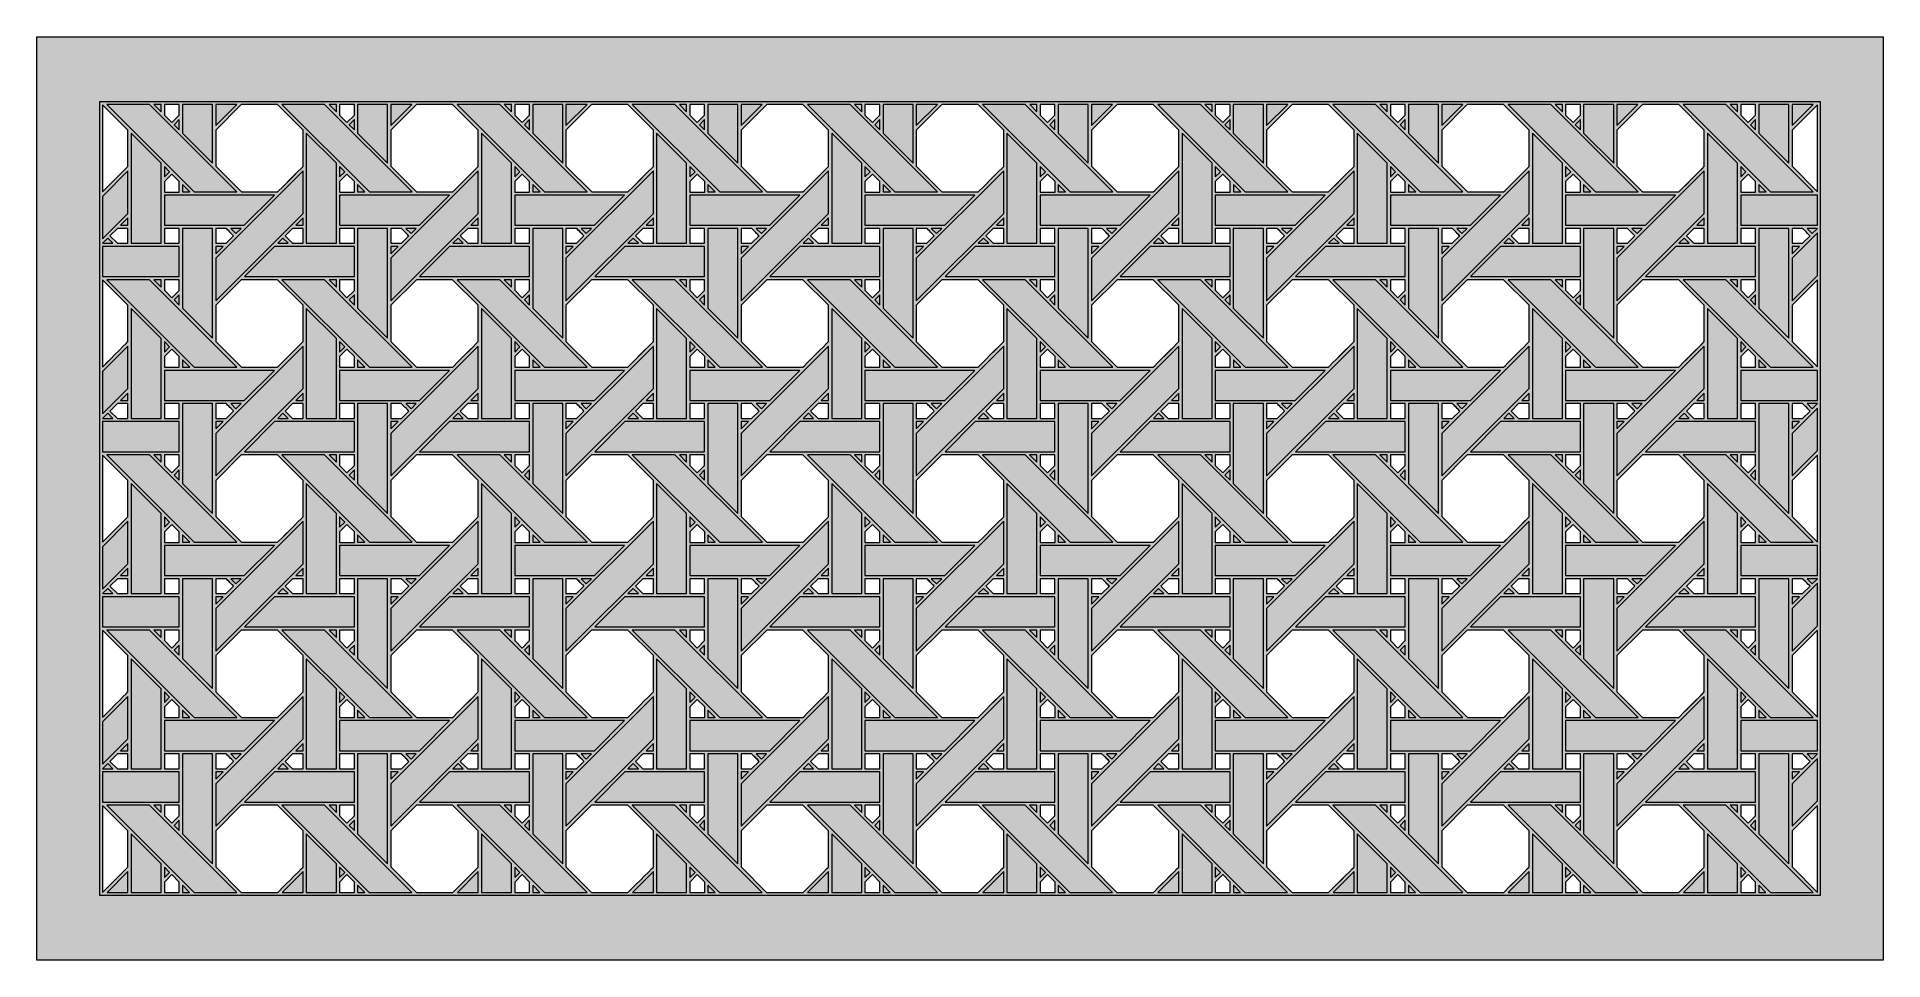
# Model space of a CAD drawing. Header units: inches. Extents: x 7.38 to 17.38, y 6.59 to 11.59.
import ezdxf

# ---------------------------------------------------------------- set-up
doc = ezdxf.new("R2010")
doc.units = ezdxf.units.IN
doc.header["$MEASUREMENT"] = 0
doc.layers.add('Design', color=7, linetype='Continuous', lineweight=0)

msp = doc.modelspace()

# ---------------------------------------------------------------- hatches: boundary and pattern name
at = {"layer": 'Design', "true_color": 0xdecaa5, "transparency": 33554687}
h = msp.add_hatch(color=9, dxfattribs=at)
h.dxf.hatch_style = 2
edge = h.paths.add_edge_path()
edge.add_spline(control_points=[(7.876, 11.0898), (7.876, 11.0898), (7.876, 10.8936), (7.876, 10.8936), (7.8585, 10.876), (7.7506, 10.7683), (7.7381, 10.7558), (7.7381, 10.7558), (7.7381, 11.2277), (7.7381, 11.2277), (7.7381, 11.2277), (7.876, 11.0898), (7.876, 11.0898)], knot_values=[0, 0, 0, 0, 1, 1, 1, 2, 2, 2, 3, 3, 3, 4, 4, 4, 4], degree=3, periodic=0)
edge = h.paths.add_edge_path()
edge.add_spline(control_points=[(8.1535, 11.2286), (8.1535, 11.2286), (8.1535, 11.171), (8.1535, 11.171), (8.1535, 11.171), (8.1135, 11.131), (8.1135, 11.131), (8.1135, 11.131), (8.0732, 11.1714), (8.0732, 11.1714), (8.0732, 11.1714), (8.0732, 11.2286), (8.0732, 11.2286), (8.0732, 11.2286), (8.1535, 11.2286), (8.1535, 11.2286)], knot_values=[0, 0, 0, 0, 1, 1, 1, 2, 2, 2, 3, 3, 3, 4, 4, 4, 5, 5, 5, 5], degree=3, periodic=0)
edge = h.paths.add_edge_path()
edge.add_spline(control_points=[(9.1022, 11.2286), (9.1022, 11.2286), (9.1022, 11.171), (9.1022, 11.171), (9.1022, 11.171), (9.0623, 11.131), (9.0623, 11.131), (9.0623, 11.131), (9.0219, 11.1714), (9.0219, 11.1714), (9.0219, 11.1714), (9.0219, 11.2286), (9.0219, 11.2286), (9.0219, 11.2286), (9.1022, 11.2286), (9.1022, 11.2286)], knot_values=[0, 0, 0, 0, 1, 1, 1, 2, 2, 2, 3, 3, 3, 4, 4, 4, 5, 5, 5, 5], degree=3, periodic=0)
edge = h.paths.add_edge_path()
edge.add_spline(control_points=[(10.0509, 11.2286), (10.0509, 11.2286), (10.0509, 11.171), (10.0509, 11.171), (10.0509, 11.171), (10.011, 11.131), (10.011, 11.131), (10.011, 11.131), (9.9707, 11.1714), (9.9707, 11.1714), (9.9707, 11.1714), (9.9707, 11.2286), (9.9707, 11.2286), (9.9707, 11.2286), (10.0509, 11.2286), (10.0509, 11.2286)], knot_values=[0, 0, 0, 0, 1, 1, 1, 2, 2, 2, 3, 3, 3, 4, 4, 4, 5, 5, 5, 5], degree=3, periodic=0)
edge = h.paths.add_edge_path()
edge.add_spline(control_points=[(10.9997, 11.2286), (10.9997, 11.2286), (10.9997, 11.171), (10.9997, 11.171), (10.9997, 11.171), (10.9597, 11.131), (10.9597, 11.131), (10.9597, 11.131), (10.9194, 11.1714), (10.9194, 11.1714), (10.9194, 11.1714), (10.9194, 11.2286), (10.9194, 11.2286), (10.9194, 11.2286), (10.9997, 11.2286), (10.9997, 11.2286)], knot_values=[0, 0, 0, 0, 1, 1, 1, 2, 2, 2, 3, 3, 3, 4, 4, 4, 5, 5, 5, 5], degree=3, periodic=0)
edge = h.paths.add_edge_path()
edge.add_spline(control_points=[(11.9484, 11.2286), (11.9484, 11.2286), (11.9484, 11.171), (11.9484, 11.171), (11.9484, 11.171), (11.9085, 11.131), (11.9085, 11.131), (11.9085, 11.131), (11.8682, 11.1714), (11.8682, 11.1714), (11.8682, 11.1714), (11.8682, 11.2286), (11.8682, 11.2286), (11.8682, 11.2286), (11.9484, 11.2286), (11.9484, 11.2286)], knot_values=[0, 0, 0, 0, 1, 1, 1, 2, 2, 2, 3, 3, 3, 4, 4, 4, 5, 5, 5, 5], degree=3, periodic=0)
edge = h.paths.add_edge_path()
edge.add_spline(control_points=[(12.8971, 11.2286), (12.8971, 11.2286), (12.8971, 11.171), (12.8971, 11.171), (12.8971, 11.171), (12.8572, 11.131), (12.8572, 11.131), (12.8572, 11.131), (12.8169, 11.1714), (12.8169, 11.1714), (12.8169, 11.1714), (12.8169, 11.2286), (12.8169, 11.2286), (12.8169, 11.2286), (12.8971, 11.2286), (12.8971, 11.2286)], knot_values=[0, 0, 0, 0, 1, 1, 1, 2, 2, 2, 3, 3, 3, 4, 4, 4, 5, 5, 5, 5], degree=3, periodic=0)
edge = h.paths.add_edge_path()
edge.add_spline(control_points=[(13.8459, 11.2286), (13.8459, 11.2286), (13.8459, 11.171), (13.8459, 11.171), (13.8459, 11.171), (13.8059, 11.131), (13.8059, 11.131), (13.8059, 11.131), (13.7656, 11.1714), (13.7656, 11.1714), (13.7656, 11.1714), (13.7656, 11.2286), (13.7656, 11.2286), (13.7656, 11.2286), (13.8459, 11.2286), (13.8459, 11.2286)], knot_values=[0, 0, 0, 0, 1, 1, 1, 2, 2, 2, 3, 3, 3, 4, 4, 4, 5, 5, 5, 5], degree=3, periodic=0)
edge = h.paths.add_edge_path()
edge.add_spline(control_points=[(14.7946, 11.2286), (14.7946, 11.2286), (14.7946, 11.171), (14.7946, 11.171), (14.7946, 11.171), (14.7547, 11.131), (14.7547, 11.131), (14.7547, 11.131), (14.7144, 11.1714), (14.7144, 11.1714), (14.7144, 11.1714), (14.7144, 11.2286), (14.7144, 11.2286), (14.7144, 11.2286), (14.7946, 11.2286), (14.7946, 11.2286)], knot_values=[0, 0, 0, 0, 1, 1, 1, 2, 2, 2, 3, 3, 3, 4, 4, 4, 5, 5, 5, 5], degree=3, periodic=0)
edge = h.paths.add_edge_path()
edge.add_spline(control_points=[(15.7434, 11.2286), (15.7434, 11.2286), (15.7434, 11.171), (15.7434, 11.171), (15.7434, 11.171), (15.7034, 11.131), (15.7034, 11.131), (15.7034, 11.131), (15.6631, 11.1714), (15.6631, 11.1714), (15.6631, 11.1714), (15.6631, 11.2286), (15.6631, 11.2286), (15.6631, 11.2286), (15.7434, 11.2286), (15.7434, 11.2286)], knot_values=[0, 0, 0, 0, 1, 1, 1, 2, 2, 2, 3, 3, 3, 4, 4, 4, 5, 5, 5, 5], degree=3, periodic=0)
edge = h.paths.add_edge_path()
edge.add_spline(control_points=[(16.6921, 11.2286), (16.6921, 11.2286), (16.6921, 11.171), (16.6921, 11.171), (16.6921, 11.171), (16.6522, 11.131), (16.6522, 11.131), (16.6522, 11.131), (16.6118, 11.1714), (16.6118, 11.1714), (16.6118, 11.1714), (16.6118, 11.2286), (16.6118, 11.2286), (16.6118, 11.2286), (16.6921, 11.2286), (16.6921, 11.2286)], knot_values=[0, 0, 0, 0, 1, 1, 1, 2, 2, 2, 3, 3, 3, 4, 4, 4, 5, 5, 5, 5], degree=3, periodic=0)
edge = h.paths.add_edge_path()
edge.add_spline(control_points=[(17.0276, 10.7563), (17.0276, 10.7563), (16.8897, 10.8942), (16.8897, 10.8942), (16.8897, 10.8942), (16.8897, 11.0898), (16.8897, 11.0898), (16.8897, 11.0898), (17.0276, 11.2277), (17.0276, 11.2277), (17.0276, 11.2277), (17.0276, 10.7563), (17.0276, 10.7563)], knot_values=[0, 0, 0, 0, 1, 1, 1, 2, 2, 2, 3, 3, 3, 4, 4, 4, 4], degree=3, periodic=0)
edge = h.paths.add_edge_path()
edge.add_spline(control_points=[(16.9468, 7.7115), (16.9519, 7.7064), (16.9827, 7.6756), (16.9871, 7.6711), (16.9871, 7.6711), (16.9467, 7.6307), (16.9467, 7.6307), (16.9467, 7.6307), (16.8897, 7.6307), (16.8897, 7.6307), (16.8897, 7.6307), (16.8897, 7.7115), (16.8897, 7.7115), (16.8897, 7.7115), (16.9468, 7.7115), (16.9468, 7.7115)], knot_values=[0, 0, 0, 0, 1, 1, 1, 2, 2, 2, 3, 3, 3, 4, 4, 4, 5, 5, 5, 5], degree=3, periodic=0)
edge = h.paths.add_edge_path()
edge.add_spline(control_points=[(17.0276, 8.3815), (17.0276, 8.3815), (17.0276, 7.9101), (17.0276, 7.9101), (17.0276, 7.9101), (16.8897, 8.048), (16.8897, 8.048), (16.8897, 8.048), (16.8897, 8.2436), (16.8897, 8.2436), (16.8897, 8.2436), (17.0276, 8.3815), (17.0276, 8.3815)], knot_values=[0, 0, 0, 0, 1, 1, 1, 2, 2, 2, 3, 3, 3, 4, 4, 4, 4], degree=3, periodic=0)
edge = h.paths.add_edge_path()
edge.add_spline(control_points=[(16.9468, 8.6602), (16.9519, 8.6551), (16.9827, 8.6243), (16.9871, 8.6199), (16.9871, 8.6199), (16.9467, 8.5794), (16.9467, 8.5794), (16.9467, 8.5794), (16.8897, 8.5794), (16.8897, 8.5794), (16.8897, 8.5794), (16.8897, 8.6602), (16.8897, 8.6602), (16.8897, 8.6602), (16.9468, 8.6602), (16.9468, 8.6602)], knot_values=[0, 0, 0, 0, 1, 1, 1, 2, 2, 2, 3, 3, 3, 4, 4, 4, 5, 5, 5, 5], degree=3, periodic=0)
edge = h.paths.add_edge_path()
edge.add_spline(control_points=[(17.0276, 9.3302), (17.0276, 9.3302), (17.0276, 8.8588), (17.0276, 8.8588), (17.0276, 8.8588), (16.8897, 8.9967), (16.8897, 8.9967), (16.8897, 8.9967), (16.8897, 9.1924), (16.8897, 9.1924), (16.8897, 9.1924), (17.0276, 9.3302), (17.0276, 9.3302)], knot_values=[0, 0, 0, 0, 1, 1, 1, 2, 2, 2, 3, 3, 3, 4, 4, 4, 4], degree=3, periodic=0)
edge = h.paths.add_edge_path()
edge.add_spline(control_points=[(16.9468, 9.609), (16.9519, 9.6038), (16.9827, 9.573), (16.9871, 9.5686), (16.9871, 9.5686), (16.9467, 9.5282), (16.9467, 9.5282), (16.9467, 9.5282), (16.8897, 9.5282), (16.8897, 9.5282), (16.8897, 9.5282), (16.8897, 9.609), (16.8897, 9.609), (16.8897, 9.609), (16.9468, 9.609), (16.9468, 9.609)], knot_values=[0, 0, 0, 0, 1, 1, 1, 2, 2, 2, 3, 3, 3, 4, 4, 4, 5, 5, 5, 5], degree=3, periodic=0)
edge = h.paths.add_edge_path()
edge.add_spline(control_points=[(16.8897, 10.4769), (16.8897, 10.4769), (16.8897, 10.5577), (16.8897, 10.5577), (16.8897, 10.5577), (16.9468, 10.5577), (16.9468, 10.5577), (16.9519, 10.5526), (16.9827, 10.5218), (16.9871, 10.5173), (16.9871, 10.5173), (16.9467, 10.4769), (16.9467, 10.4769), (16.9467, 10.4769), (16.8897, 10.4769), (16.8897, 10.4769)], knot_values=[0, 0, 0, 0, 1, 1, 1, 2, 2, 2, 3, 3, 3, 4, 4, 4, 5, 5, 5, 5], degree=3, periodic=0)
edge = h.paths.add_edge_path()
edge.add_spline(control_points=[(17.0276, 10.279), (17.0276, 10.279), (17.0276, 9.8076), (17.0276, 9.8076), (17.0276, 9.8076), (16.8897, 9.9454), (16.8897, 9.9454), (16.8897, 9.9454), (16.8897, 10.1411), (16.8897, 10.1411), (16.8897, 10.1411), (17.0276, 10.279), (17.0276, 10.279)], knot_values=[0, 0, 0, 0, 1, 1, 1, 2, 2, 2, 3, 3, 3, 4, 4, 4, 4], degree=3, periodic=0)
edge = h.paths.add_edge_path()
edge.add_spline(control_points=[(16.8897, 7.0992), (16.8897, 7.0992), (16.8897, 7.2949), (16.8897, 7.2949), (16.8897, 7.2949), (17.0276, 7.4328), (17.0276, 7.4328), (17.0276, 7.4328), (17.0276, 6.9614), (17.0276, 6.9614), (17.0276, 6.9614), (16.8897, 7.0992), (16.8897, 7.0992)], knot_values=[0, 0, 0, 0, 1, 1, 1, 2, 2, 2, 3, 3, 3, 4, 4, 4, 4], degree=3, periodic=0)
edge = h.paths.add_edge_path()
edge.add_spline(control_points=[(16.6118, 6.961), (16.6118, 6.961), (16.6118, 7.017), (16.6118, 7.017), (16.6118, 7.017), (16.6522, 7.0574), (16.6522, 7.0574), (16.6522, 7.0574), (16.6925, 7.017), (16.6925, 7.017), (16.6925, 7.017), (16.6925, 6.961), (16.6925, 6.961), (16.6925, 6.961), (16.6118, 6.961), (16.6118, 6.961)], knot_values=[0, 0, 0, 0, 1, 1, 1, 2, 2, 2, 3, 3, 3, 4, 4, 4, 5, 5, 5, 5], degree=3, periodic=0)
edge = h.paths.add_edge_path()
edge.add_spline(control_points=[(16.6921, 7.4336), (16.6921, 7.4336), (16.6921, 7.376), (16.6921, 7.376), (16.6921, 7.376), (16.6522, 7.3361), (16.6522, 7.3361), (16.6522, 7.3361), (16.6118, 7.3764), (16.6118, 7.3764), (16.6118, 7.3764), (16.6118, 7.4336), (16.6118, 7.4336), (16.6118, 7.4336), (16.6921, 7.4336), (16.6921, 7.4336)], knot_values=[0, 0, 0, 0, 1, 1, 1, 2, 2, 2, 3, 3, 3, 4, 4, 4, 5, 5, 5, 5], degree=3, periodic=0)
edge = h.paths.add_edge_path()
edge.add_spline(control_points=[(16.6921, 8.3824), (16.6921, 8.3824), (16.6921, 8.3248), (16.6921, 8.3248), (16.6921, 8.3248), (16.6522, 8.2848), (16.6522, 8.2848), (16.6522, 8.2848), (16.6118, 8.3252), (16.6118, 8.3252), (16.6118, 8.3252), (16.6118, 8.3824), (16.6118, 8.3824), (16.6118, 8.3824), (16.6921, 8.3824), (16.6921, 8.3824)], knot_values=[0, 0, 0, 0, 1, 1, 1, 2, 2, 2, 3, 3, 3, 4, 4, 4, 5, 5, 5, 5], degree=3, periodic=0)
edge = h.paths.add_edge_path()
edge.add_spline(control_points=[(16.6921, 9.3311), (16.6921, 9.3311), (16.6921, 9.2735), (16.6921, 9.2735), (16.6921, 9.2735), (16.6522, 9.2336), (16.6522, 9.2336), (16.6522, 9.2336), (16.6118, 9.2739), (16.6118, 9.2739), (16.6118, 9.2739), (16.6118, 9.3311), (16.6118, 9.3311), (16.6118, 9.3311), (16.6921, 9.3311), (16.6921, 9.3311)], knot_values=[0, 0, 0, 0, 1, 1, 1, 2, 2, 2, 3, 3, 3, 4, 4, 4, 5, 5, 5, 5], degree=3, periodic=0)
edge = h.paths.add_edge_path()
edge.add_spline(control_points=[(16.6921, 10.2798), (16.6921, 10.2798), (16.6921, 10.2222), (16.6921, 10.2222), (16.6921, 10.2222), (16.6522, 10.1823), (16.6522, 10.1823), (16.6522, 10.1823), (16.6118, 10.2226), (16.6118, 10.2226), (16.6118, 10.2226), (16.6118, 10.2798), (16.6118, 10.2798), (16.6118, 10.2798), (16.6921, 10.2798), (16.6921, 10.2798)], knot_values=[0, 0, 0, 0, 1, 1, 1, 2, 2, 2, 3, 3, 3, 4, 4, 4, 5, 5, 5, 5], degree=3, periodic=0)
edge = h.paths.add_edge_path()
edge.add_spline(control_points=[(16.6118, 10.7547), (16.6118, 10.7547), (16.6118, 10.812), (16.6118, 10.812), (16.6118, 10.812), (16.6522, 10.8523), (16.6522, 10.8523), (16.6522, 10.8523), (16.6925, 10.812), (16.6925, 10.812), (16.6925, 10.812), (16.6925, 10.7547), (16.6925, 10.7547), (16.6925, 10.7547), (16.6118, 10.7547), (16.6118, 10.7547)], knot_values=[0, 0, 0, 0, 1, 1, 1, 2, 2, 2, 3, 3, 3, 4, 4, 4, 5, 5, 5, 5], degree=3, periodic=0)
edge = h.paths.add_edge_path()
edge.add_spline(control_points=[(16.6921, 10.5577), (16.6921, 10.5577), (16.6921, 10.4769), (16.6921, 10.4769), (16.6921, 10.4769), (16.6118, 10.4769), (16.6118, 10.4769), (16.6118, 10.4769), (16.6118, 10.5577), (16.6118, 10.5577), (16.6118, 10.5577), (16.6921, 10.5577), (16.6921, 10.5577)], knot_values=[0, 0, 0, 0, 1, 1, 1, 2, 2, 2, 3, 3, 3, 4, 4, 4, 4], degree=3, periodic=0)
edge = h.paths.add_edge_path()
edge.add_spline(control_points=[(16.6118, 9.8059), (16.6118, 9.8059), (16.6118, 9.8632), (16.6118, 9.8632), (16.6118, 9.8632), (16.6522, 9.9036), (16.6522, 9.9036), (16.6522, 9.9036), (16.6925, 9.8632), (16.6925, 9.8632), (16.6925, 9.8632), (16.6925, 9.8059), (16.6925, 9.8059), (16.6925, 9.8059), (16.6118, 9.8059), (16.6118, 9.8059)], knot_values=[0, 0, 0, 0, 1, 1, 1, 2, 2, 2, 3, 3, 3, 4, 4, 4, 5, 5, 5, 5], degree=3, periodic=0)
edge = h.paths.add_edge_path()
edge.add_spline(control_points=[(16.6921, 9.5282), (16.6921, 9.5282), (16.6118, 9.5282), (16.6118, 9.5282), (16.6118, 9.5282), (16.6118, 9.609), (16.6118, 9.609), (16.6118, 9.609), (16.6921, 9.609), (16.6921, 9.609), (16.6921, 9.609), (16.6921, 9.5282), (16.6921, 9.5282)], knot_values=[0, 0, 0, 0, 1, 1, 1, 2, 2, 2, 3, 3, 3, 4, 4, 4, 4], degree=3, periodic=0)
edge = h.paths.add_edge_path()
edge.add_spline(control_points=[(16.6118, 8.8572), (16.6118, 8.8572), (16.6118, 8.9145), (16.6118, 8.9145), (16.6118, 8.9145), (16.6522, 8.9548), (16.6522, 8.9548), (16.6522, 8.9548), (16.6925, 8.9145), (16.6925, 8.9145), (16.6925, 8.9145), (16.6925, 8.8572), (16.6925, 8.8572), (16.6925, 8.8572), (16.6118, 8.8572), (16.6118, 8.8572)], knot_values=[0, 0, 0, 0, 1, 1, 1, 2, 2, 2, 3, 3, 3, 4, 4, 4, 5, 5, 5, 5], degree=3, periodic=0)
edge = h.paths.add_edge_path()
edge.add_spline(control_points=[(16.6921, 8.5794), (16.6921, 8.5794), (16.6118, 8.5794), (16.6118, 8.5794), (16.6118, 8.5794), (16.6118, 8.6602), (16.6118, 8.6602), (16.6118, 8.6602), (16.6921, 8.6602), (16.6921, 8.6602), (16.6921, 8.6602), (16.6921, 8.5794), (16.6921, 8.5794)], knot_values=[0, 0, 0, 0, 1, 1, 1, 2, 2, 2, 3, 3, 3, 4, 4, 4, 4], degree=3, periodic=0)
edge = h.paths.add_edge_path()
edge.add_spline(control_points=[(16.6921, 7.7115), (16.6921, 7.7115), (16.6921, 7.6307), (16.6921, 7.6307), (16.6921, 7.6307), (16.6118, 7.6307), (16.6118, 7.6307), (16.6118, 7.6307), (16.6118, 7.7115), (16.6118, 7.7115), (16.6118, 7.7115), (16.6921, 7.7115), (16.6921, 7.7115)], knot_values=[0, 0, 0, 0, 1, 1, 1, 2, 2, 2, 3, 3, 3, 4, 4, 4, 4], degree=3, periodic=0)
edge = h.paths.add_edge_path()
edge.add_spline(control_points=[(16.6118, 7.9085), (16.6118, 7.9085), (16.6118, 7.9658), (16.6118, 7.9658), (16.6118, 7.9658), (16.6522, 8.0061), (16.6522, 8.0061), (16.6522, 8.0061), (16.6925, 7.9658), (16.6925, 7.9658), (16.6925, 7.9658), (16.6925, 7.9085), (16.6925, 7.9085), (16.6925, 7.9085), (16.6118, 7.9085), (16.6118, 7.9085)], knot_values=[0, 0, 0, 0, 1, 1, 1, 2, 2, 2, 3, 3, 3, 4, 4, 4, 5, 5, 5, 5], degree=3, periodic=0)
edge = h.paths.add_edge_path()
edge.add_spline(control_points=[(15.998, 7.7115), (16.0032, 7.7064), (16.0339, 7.6756), (16.0384, 7.6711), (16.0384, 7.6711), (15.9979, 7.6307), (15.9979, 7.6307), (15.9979, 7.6307), (15.941, 7.6307), (15.941, 7.6307), (15.941, 7.6307), (15.941, 7.7115), (15.941, 7.7115), (15.941, 7.7115), (15.998, 7.7115), (15.998, 7.7115)], knot_values=[0, 0, 0, 0, 1, 1, 1, 2, 2, 2, 3, 3, 3, 4, 4, 4, 5, 5, 5, 5], degree=3, periodic=0)
edge = h.paths.add_edge_path()
edge.add_spline(control_points=[(16.4146, 7.7115), (16.4146, 7.7115), (16.4146, 7.6307), (16.4146, 7.6307), (16.4146, 7.6307), (16.3575, 7.6307), (16.3575, 7.6307), (16.3575, 7.6307), (16.3172, 7.6711), (16.3172, 7.6711), (16.3172, 7.6711), (16.3576, 7.7115), (16.3576, 7.7115), (16.3576, 7.7115), (16.4146, 7.7115), (16.4146, 7.7115)], knot_values=[0, 0, 0, 0, 1, 1, 1, 2, 2, 2, 3, 3, 3, 4, 4, 4, 5, 5, 5, 5], degree=3, periodic=0)
edge = h.paths.add_edge_path()
edge.add_spline(control_points=[(16.0797, 8.3823), (16.0797, 8.3823), (16.2759, 8.3823), (16.2759, 8.3823), (16.2759, 8.3823), (16.4146, 8.2436), (16.4146, 8.2436), (16.4146, 8.2436), (16.4146, 8.0474), (16.4146, 8.0474), (16.3968, 8.0295), (16.2849, 7.9177), (16.2759, 7.9087), (16.2759, 7.9087), (16.0802, 7.9087), (16.0802, 7.9087), (16.0802, 7.9087), (15.941, 8.048), (15.941, 8.048), (15.941, 8.048), (15.941, 8.2436), (15.941, 8.2436), (15.941, 8.2436), (16.0797, 8.3823), (16.0797, 8.3823)], knot_values=[0, 0, 0, 0, 1, 1, 1, 2, 2, 2, 3, 3, 3, 4, 4, 4, 5, 5, 5, 6, 6, 6, 7, 7, 7, 8, 8, 8, 8], degree=3, periodic=0)
edge = h.paths.add_edge_path()
edge.add_spline(control_points=[(15.998, 8.6602), (16.0032, 8.6551), (16.0339, 8.6243), (16.0384, 8.6199), (16.0384, 8.6199), (15.9979, 8.5794), (15.9979, 8.5794), (15.9979, 8.5794), (15.941, 8.5794), (15.941, 8.5794), (15.941, 8.5794), (15.941, 8.6602), (15.941, 8.6602), (15.941, 8.6602), (15.998, 8.6602), (15.998, 8.6602)], knot_values=[0, 0, 0, 0, 1, 1, 1, 2, 2, 2, 3, 3, 3, 4, 4, 4, 5, 5, 5, 5], degree=3, periodic=0)
edge = h.paths.add_edge_path()
edge.add_spline(control_points=[(16.4146, 8.6602), (16.4146, 8.6602), (16.4146, 8.5794), (16.4146, 8.5794), (16.4146, 8.5794), (16.3575, 8.5794), (16.3575, 8.5794), (16.3575, 8.5794), (16.3172, 8.6198), (16.3172, 8.6198), (16.3172, 8.6198), (16.3576, 8.6602), (16.3576, 8.6602), (16.3576, 8.6602), (16.4146, 8.6602), (16.4146, 8.6602)], knot_values=[0, 0, 0, 0, 1, 1, 1, 2, 2, 2, 3, 3, 3, 4, 4, 4, 5, 5, 5, 5], degree=3, periodic=0)
edge = h.paths.add_edge_path()
edge.add_spline(control_points=[(16.0797, 9.3311), (16.0797, 9.3311), (16.2759, 9.3311), (16.2759, 9.3311), (16.2759, 9.3311), (16.4146, 9.1924), (16.4146, 9.1924), (16.4146, 9.1924), (16.4146, 8.9961), (16.4146, 8.9961), (16.3968, 8.9782), (16.2849, 8.8665), (16.2759, 8.8575), (16.2759, 8.8575), (16.0802, 8.8575), (16.0802, 8.8575), (16.0802, 8.8575), (15.941, 8.9967), (15.941, 8.9967), (15.941, 8.9967), (15.941, 9.1924), (15.941, 9.1924), (15.941, 9.1924), (16.0797, 9.3311), (16.0797, 9.3311)], knot_values=[0, 0, 0, 0, 1, 1, 1, 2, 2, 2, 3, 3, 3, 4, 4, 4, 5, 5, 5, 6, 6, 6, 7, 7, 7, 8, 8, 8, 8], degree=3, periodic=0)
edge = h.paths.add_edge_path()
edge.add_spline(control_points=[(15.998, 9.609), (16.0032, 9.6038), (16.0339, 9.573), (16.0384, 9.5686), (16.0384, 9.5686), (15.9979, 9.5282), (15.9979, 9.5282), (15.9979, 9.5282), (15.941, 9.5282), (15.941, 9.5282), (15.941, 9.5282), (15.941, 9.609), (15.941, 9.609), (15.941, 9.609), (15.998, 9.609), (15.998, 9.609)], knot_values=[0, 0, 0, 0, 1, 1, 1, 2, 2, 2, 3, 3, 3, 4, 4, 4, 5, 5, 5, 5], degree=3, periodic=0)
edge = h.paths.add_edge_path()
edge.add_spline(control_points=[(16.4146, 9.609), (16.4146, 9.609), (16.4146, 9.5282), (16.4146, 9.5282), (16.4146, 9.5282), (16.3575, 9.5282), (16.3575, 9.5282), (16.3575, 9.5282), (16.3172, 9.5686), (16.3172, 9.5686), (16.3172, 9.5686), (16.3576, 9.609), (16.3576, 9.609), (16.3576, 9.609), (16.4146, 9.609), (16.4146, 9.609)], knot_values=[0, 0, 0, 0, 1, 1, 1, 2, 2, 2, 3, 3, 3, 4, 4, 4, 5, 5, 5, 5], degree=3, periodic=0)
edge = h.paths.add_edge_path()
edge.add_spline(control_points=[(16.0797, 10.2798), (16.0797, 10.2798), (16.2759, 10.2798), (16.2759, 10.2798), (16.2759, 10.2798), (16.4146, 10.1411), (16.4146, 10.1411), (16.4146, 10.1411), (16.4146, 9.9449), (16.4146, 9.9449), (16.3968, 9.9269), (16.2849, 9.8152), (16.2759, 9.8062), (16.2759, 9.8062), (16.0802, 9.8062), (16.0802, 9.8062), (16.0802, 9.8062), (15.941, 9.9454), (15.941, 9.9454), (15.941, 9.9454), (15.941, 10.1411), (15.941, 10.1411), (15.941, 10.1411), (16.0797, 10.2798), (16.0797, 10.2798)], knot_values=[0, 0, 0, 0, 1, 1, 1, 2, 2, 2, 3, 3, 3, 4, 4, 4, 5, 5, 5, 6, 6, 6, 7, 7, 7, 8, 8, 8, 8], degree=3, periodic=0)
edge = h.paths.add_edge_path()
edge.add_spline(control_points=[(15.998, 10.5577), (16.0032, 10.5526), (16.0339, 10.5218), (16.0384, 10.5173), (16.0384, 10.5173), (15.9979, 10.4769), (15.9979, 10.4769), (15.9979, 10.4769), (15.941, 10.4769), (15.941, 10.4769), (15.941, 10.4769), (15.941, 10.5577), (15.941, 10.5577), (15.941, 10.5577), (15.998, 10.5577), (15.998, 10.5577)], knot_values=[0, 0, 0, 0, 1, 1, 1, 2, 2, 2, 3, 3, 3, 4, 4, 4, 5, 5, 5, 5], degree=3, periodic=0)
edge = h.paths.add_edge_path()
edge.add_spline(control_points=[(16.4146, 10.5577), (16.4146, 10.5577), (16.4146, 10.4769), (16.4146, 10.4769), (16.4146, 10.4769), (16.3575, 10.4769), (16.3575, 10.4769), (16.3575, 10.4769), (16.3172, 10.5173), (16.3172, 10.5173), (16.3172, 10.5173), (16.3576, 10.5577), (16.3576, 10.5577), (16.3576, 10.5577), (16.4146, 10.5577), (16.4146, 10.5577)], knot_values=[0, 0, 0, 0, 1, 1, 1, 2, 2, 2, 3, 3, 3, 4, 4, 4, 5, 5, 5, 5], degree=3, periodic=0)
edge = h.paths.add_edge_path()
edge.add_spline(control_points=[(16.4146, 10.8936), (16.3968, 10.8757), (16.2849, 10.7639), (16.2759, 10.7549), (16.2759, 10.7549), (16.0802, 10.7549), (16.0802, 10.7549), (16.0802, 10.7549), (15.941, 10.8942), (15.941, 10.8942), (15.941, 10.8942), (15.941, 11.0898), (15.941, 11.0898), (15.941, 11.0898), (16.0797, 11.2285), (16.0797, 11.2285), (16.0797, 11.2285), (16.2759, 11.2285), (16.2759, 11.2285), (16.2759, 11.2285), (16.4146, 11.0898), (16.4146, 11.0898), (16.4146, 11.0898), (16.4146, 10.8936), (16.4146, 10.8936)], knot_values=[0, 0, 0, 0, 1, 1, 1, 2, 2, 2, 3, 3, 3, 4, 4, 4, 5, 5, 5, 6, 6, 6, 7, 7, 7, 8, 8, 8, 8], degree=3, periodic=0)
edge = h.paths.add_edge_path()
edge.add_spline(control_points=[(15.6631, 6.961), (15.6631, 6.961), (15.6631, 7.017), (15.6631, 7.017), (15.6631, 7.017), (15.7034, 7.0574), (15.7034, 7.0574), (15.7034, 7.0574), (15.7438, 7.017), (15.7438, 7.017), (15.7438, 7.017), (15.7438, 6.961), (15.7438, 6.961), (15.7438, 6.961), (15.6631, 6.961), (15.6631, 6.961)], knot_values=[0, 0, 0, 0, 1, 1, 1, 2, 2, 2, 3, 3, 3, 4, 4, 4, 5, 5, 5, 5], degree=3, periodic=0)
edge = h.paths.add_edge_path()
edge.add_spline(control_points=[(15.7434, 7.4336), (15.7434, 7.4336), (15.7434, 7.376), (15.7434, 7.376), (15.7434, 7.376), (15.7034, 7.3361), (15.7034, 7.3361), (15.7034, 7.3361), (15.6631, 7.3764), (15.6631, 7.3764), (15.6631, 7.3764), (15.6631, 7.4336), (15.6631, 7.4336), (15.6631, 7.4336), (15.7434, 7.4336), (15.7434, 7.4336)], knot_values=[0, 0, 0, 0, 1, 1, 1, 2, 2, 2, 3, 3, 3, 4, 4, 4, 5, 5, 5, 5], degree=3, periodic=0)
edge = h.paths.add_edge_path()
edge.add_spline(control_points=[(15.7434, 8.3824), (15.7434, 8.3824), (15.7434, 8.3248), (15.7434, 8.3248), (15.7434, 8.3248), (15.7034, 8.2848), (15.7034, 8.2848), (15.7034, 8.2848), (15.6631, 8.3252), (15.6631, 8.3252), (15.6631, 8.3252), (15.6631, 8.3824), (15.6631, 8.3824), (15.6631, 8.3824), (15.7434, 8.3824), (15.7434, 8.3824)], knot_values=[0, 0, 0, 0, 1, 1, 1, 2, 2, 2, 3, 3, 3, 4, 4, 4, 5, 5, 5, 5], degree=3, periodic=0)
edge = h.paths.add_edge_path()
edge.add_spline(control_points=[(15.7434, 9.3311), (15.7434, 9.3311), (15.7434, 9.2735), (15.7434, 9.2735), (15.7434, 9.2735), (15.7034, 9.2336), (15.7034, 9.2336), (15.7034, 9.2336), (15.6631, 9.2739), (15.6631, 9.2739), (15.6631, 9.2739), (15.6631, 9.3311), (15.6631, 9.3311), (15.6631, 9.3311), (15.7434, 9.3311), (15.7434, 9.3311)], knot_values=[0, 0, 0, 0, 1, 1, 1, 2, 2, 2, 3, 3, 3, 4, 4, 4, 5, 5, 5, 5], degree=3, periodic=0)
edge = h.paths.add_edge_path()
edge.add_spline(control_points=[(15.7434, 10.2798), (15.7434, 10.2798), (15.7434, 10.2222), (15.7434, 10.2222), (15.7434, 10.2222), (15.7034, 10.1823), (15.7034, 10.1823), (15.7034, 10.1823), (15.6631, 10.2226), (15.6631, 10.2226), (15.6631, 10.2226), (15.6631, 10.2798), (15.6631, 10.2798), (15.6631, 10.2798), (15.7434, 10.2798), (15.7434, 10.2798)], knot_values=[0, 0, 0, 0, 1, 1, 1, 2, 2, 2, 3, 3, 3, 4, 4, 4, 5, 5, 5, 5], degree=3, periodic=0)
edge = h.paths.add_edge_path()
edge.add_spline(control_points=[(15.6631, 10.7547), (15.6631, 10.7547), (15.6631, 10.812), (15.6631, 10.812), (15.6631, 10.812), (15.7034, 10.8523), (15.7034, 10.8523), (15.7034, 10.8523), (15.7438, 10.812), (15.7438, 10.812), (15.7438, 10.812), (15.7438, 10.7547), (15.7438, 10.7547), (15.7438, 10.7547), (15.6631, 10.7547), (15.6631, 10.7547)], knot_values=[0, 0, 0, 0, 1, 1, 1, 2, 2, 2, 3, 3, 3, 4, 4, 4, 5, 5, 5, 5], degree=3, periodic=0)
edge = h.paths.add_edge_path()
edge.add_spline(control_points=[(15.7434, 10.5577), (15.7434, 10.5577), (15.7434, 10.4769), (15.7434, 10.4769), (15.7434, 10.4769), (15.6631, 10.4769), (15.6631, 10.4769), (15.6631, 10.4769), (15.6631, 10.5577), (15.6631, 10.5577), (15.6631, 10.5577), (15.7434, 10.5577), (15.7434, 10.5577)], knot_values=[0, 0, 0, 0, 1, 1, 1, 2, 2, 2, 3, 3, 3, 4, 4, 4, 4], degree=3, periodic=0)
edge = h.paths.add_edge_path()
edge.add_spline(control_points=[(15.6631, 9.8059), (15.6631, 9.8059), (15.6631, 9.8632), (15.6631, 9.8632), (15.6631, 9.8632), (15.7034, 9.9036), (15.7034, 9.9036), (15.7034, 9.9036), (15.7438, 9.8632), (15.7438, 9.8632), (15.7438, 9.8632), (15.7438, 9.8059), (15.7438, 9.8059), (15.7438, 9.8059), (15.6631, 9.8059), (15.6631, 9.8059)], knot_values=[0, 0, 0, 0, 1, 1, 1, 2, 2, 2, 3, 3, 3, 4, 4, 4, 5, 5, 5, 5], degree=3, periodic=0)
edge = h.paths.add_edge_path()
edge.add_spline(control_points=[(15.7434, 9.5282), (15.7434, 9.5282), (15.6631, 9.5282), (15.6631, 9.5282), (15.6631, 9.5282), (15.6631, 9.609), (15.6631, 9.609), (15.6631, 9.609), (15.7434, 9.609), (15.7434, 9.609), (15.7434, 9.609), (15.7434, 9.5282), (15.7434, 9.5282)], knot_values=[0, 0, 0, 0, 1, 1, 1, 2, 2, 2, 3, 3, 3, 4, 4, 4, 4], degree=3, periodic=0)
edge = h.paths.add_edge_path()
edge.add_spline(control_points=[(15.6631, 8.8572), (15.6631, 8.8572), (15.6631, 8.9145), (15.6631, 8.9145), (15.6631, 8.9145), (15.7034, 8.9548), (15.7034, 8.9548), (15.7034, 8.9548), (15.7438, 8.9145), (15.7438, 8.9145), (15.7438, 8.9145), (15.7438, 8.8572), (15.7438, 8.8572), (15.7438, 8.8572), (15.6631, 8.8572), (15.6631, 8.8572)], knot_values=[0, 0, 0, 0, 1, 1, 1, 2, 2, 2, 3, 3, 3, 4, 4, 4, 5, 5, 5, 5], degree=3, periodic=0)
edge = h.paths.add_edge_path()
edge.add_spline(control_points=[(15.7434, 8.5794), (15.7434, 8.5794), (15.6631, 8.5794), (15.6631, 8.5794), (15.6631, 8.5794), (15.6631, 8.6602), (15.6631, 8.6602), (15.6631, 8.6602), (15.7434, 8.6602), (15.7434, 8.6602), (15.7434, 8.6602), (15.7434, 8.5794), (15.7434, 8.5794)], knot_values=[0, 0, 0, 0, 1, 1, 1, 2, 2, 2, 3, 3, 3, 4, 4, 4, 4], degree=3, periodic=0)
edge = h.paths.add_edge_path()
edge.add_spline(control_points=[(15.7434, 7.7115), (15.7434, 7.7115), (15.7434, 7.6307), (15.7434, 7.6307), (15.7434, 7.6307), (15.6631, 7.6307), (15.6631, 7.6307), (15.6631, 7.6307), (15.6631, 7.7115), (15.6631, 7.7115), (15.6631, 7.7115), (15.7434, 7.7115), (15.7434, 7.7115)], knot_values=[0, 0, 0, 0, 1, 1, 1, 2, 2, 2, 3, 3, 3, 4, 4, 4, 4], degree=3, periodic=0)
edge = h.paths.add_edge_path()
edge.add_spline(control_points=[(15.6631, 7.9085), (15.6631, 7.9085), (15.6631, 7.9658), (15.6631, 7.9658), (15.6631, 7.9658), (15.7034, 8.0061), (15.7034, 8.0061), (15.7034, 8.0061), (15.7438, 7.9658), (15.7438, 7.9658), (15.7438, 7.9658), (15.7438, 7.9085), (15.7438, 7.9085), (15.7438, 7.9085), (15.6631, 7.9085), (15.6631, 7.9085)], knot_values=[0, 0, 0, 0, 1, 1, 1, 2, 2, 2, 3, 3, 3, 4, 4, 4, 5, 5, 5, 5], degree=3, periodic=0)
edge = h.paths.add_edge_path()
edge.add_spline(control_points=[(15.0493, 7.7115), (15.0544, 7.7064), (15.0852, 7.6756), (15.0896, 7.6711), (15.0896, 7.6711), (15.0492, 7.6307), (15.0492, 7.6307), (15.0492, 7.6307), (14.9922, 7.6307), (14.9922, 7.6307), (14.9922, 7.6307), (14.9922, 7.7115), (14.9922, 7.7115), (14.9922, 7.7115), (15.0493, 7.7115), (15.0493, 7.7115)], knot_values=[0, 0, 0, 0, 1, 1, 1, 2, 2, 2, 3, 3, 3, 4, 4, 4, 5, 5, 5, 5], degree=3, periodic=0)
edge = h.paths.add_edge_path()
edge.add_spline(control_points=[(15.4659, 7.7115), (15.4659, 7.7115), (15.4659, 7.6307), (15.4659, 7.6307), (15.4659, 7.6307), (15.4088, 7.6307), (15.4088, 7.6307), (15.4088, 7.6307), (15.3684, 7.6711), (15.3684, 7.6711), (15.3684, 7.6711), (15.4089, 7.7115), (15.4089, 7.7115), (15.4089, 7.7115), (15.4659, 7.7115), (15.4659, 7.7115)], knot_values=[0, 0, 0, 0, 1, 1, 1, 2, 2, 2, 3, 3, 3, 4, 4, 4, 5, 5, 5, 5], degree=3, periodic=0)
edge = h.paths.add_edge_path()
edge.add_spline(control_points=[(15.1309, 8.3823), (15.1309, 8.3823), (15.3271, 8.3823), (15.3271, 8.3823), (15.3271, 8.3823), (15.4659, 8.2436), (15.4659, 8.2436), (15.4659, 8.2436), (15.4659, 8.0474), (15.4659, 8.0474), (15.4481, 8.0295), (15.3362, 7.9177), (15.3272, 7.9087), (15.3272, 7.9087), (15.1315, 7.9087), (15.1315, 7.9087), (15.1315, 7.9087), (14.9922, 8.048), (14.9922, 8.048), (14.9922, 8.048), (14.9922, 8.2436), (14.9922, 8.2436), (14.9922, 8.2436), (15.1309, 8.3823), (15.1309, 8.3823)], knot_values=[0, 0, 0, 0, 1, 1, 1, 2, 2, 2, 3, 3, 3, 4, 4, 4, 5, 5, 5, 6, 6, 6, 7, 7, 7, 8, 8, 8, 8], degree=3, periodic=0)
edge = h.paths.add_edge_path()
edge.add_spline(control_points=[(15.0493, 8.6602), (15.0544, 8.6551), (15.0852, 8.6243), (15.0896, 8.6199), (15.0896, 8.6199), (15.0492, 8.5794), (15.0492, 8.5794), (15.0492, 8.5794), (14.9922, 8.5794), (14.9922, 8.5794), (14.9922, 8.5794), (14.9922, 8.6602), (14.9922, 8.6602), (14.9922, 8.6602), (15.0493, 8.6602), (15.0493, 8.6602)], knot_values=[0, 0, 0, 0, 1, 1, 1, 2, 2, 2, 3, 3, 3, 4, 4, 4, 5, 5, 5, 5], degree=3, periodic=0)
edge = h.paths.add_edge_path()
edge.add_spline(control_points=[(15.4659, 8.6602), (15.4659, 8.6602), (15.4659, 8.5794), (15.4659, 8.5794), (15.4659, 8.5794), (15.4088, 8.5794), (15.4088, 8.5794), (15.4088, 8.5794), (15.3684, 8.6198), (15.3684, 8.6198), (15.3684, 8.6198), (15.4089, 8.6602), (15.4089, 8.6602), (15.4089, 8.6602), (15.4659, 8.6602), (15.4659, 8.6602)], knot_values=[0, 0, 0, 0, 1, 1, 1, 2, 2, 2, 3, 3, 3, 4, 4, 4, 5, 5, 5, 5], degree=3, periodic=0)
edge = h.paths.add_edge_path()
edge.add_spline(control_points=[(15.1309, 9.3311), (15.1309, 9.3311), (15.3271, 9.3311), (15.3271, 9.3311), (15.3271, 9.3311), (15.4659, 9.1924), (15.4659, 9.1924), (15.4659, 9.1924), (15.4659, 8.9961), (15.4659, 8.9961), (15.4481, 8.9782), (15.3362, 8.8665), (15.3272, 8.8575), (15.3272, 8.8575), (15.1315, 8.8575), (15.1315, 8.8575), (15.1315, 8.8575), (14.9922, 8.9967), (14.9922, 8.9967), (14.9922, 8.9967), (14.9922, 9.1924), (14.9922, 9.1924), (14.9922, 9.1924), (15.1309, 9.3311), (15.1309, 9.3311)], knot_values=[0, 0, 0, 0, 1, 1, 1, 2, 2, 2, 3, 3, 3, 4, 4, 4, 5, 5, 5, 6, 6, 6, 7, 7, 7, 8, 8, 8, 8], degree=3, periodic=0)
edge = h.paths.add_edge_path()
edge.add_spline(control_points=[(15.0493, 9.609), (15.0544, 9.6038), (15.0852, 9.573), (15.0896, 9.5686), (15.0896, 9.5686), (15.0492, 9.5282), (15.0492, 9.5282), (15.0492, 9.5282), (14.9922, 9.5282), (14.9922, 9.5282), (14.9922, 9.5282), (14.9922, 9.609), (14.9922, 9.609), (14.9922, 9.609), (15.0493, 9.609), (15.0493, 9.609)], knot_values=[0, 0, 0, 0, 1, 1, 1, 2, 2, 2, 3, 3, 3, 4, 4, 4, 5, 5, 5, 5], degree=3, periodic=0)
edge = h.paths.add_edge_path()
edge.add_spline(control_points=[(15.4659, 9.609), (15.4659, 9.609), (15.4659, 9.5282), (15.4659, 9.5282), (15.4659, 9.5282), (15.4088, 9.5282), (15.4088, 9.5282), (15.4088, 9.5282), (15.3684, 9.5686), (15.3684, 9.5686), (15.3684, 9.5686), (15.4089, 9.609), (15.4089, 9.609), (15.4089, 9.609), (15.4659, 9.609), (15.4659, 9.609)], knot_values=[0, 0, 0, 0, 1, 1, 1, 2, 2, 2, 3, 3, 3, 4, 4, 4, 5, 5, 5, 5], degree=3, periodic=0)
edge = h.paths.add_edge_path()
edge.add_spline(control_points=[(15.1309, 10.2798), (15.1309, 10.2798), (15.3271, 10.2798), (15.3271, 10.2798), (15.3271, 10.2798), (15.4659, 10.1411), (15.4659, 10.1411), (15.4659, 10.1411), (15.4659, 9.9449), (15.4659, 9.9449), (15.4481, 9.9269), (15.3362, 9.8152), (15.3272, 9.8062), (15.3272, 9.8062), (15.1315, 9.8062), (15.1315, 9.8062), (15.1315, 9.8062), (14.9922, 9.9454), (14.9922, 9.9454), (14.9922, 9.9454), (14.9922, 10.1411), (14.9922, 10.1411), (14.9922, 10.1411), (15.1309, 10.2798), (15.1309, 10.2798)], knot_values=[0, 0, 0, 0, 1, 1, 1, 2, 2, 2, 3, 3, 3, 4, 4, 4, 5, 5, 5, 6, 6, 6, 7, 7, 7, 8, 8, 8, 8], degree=3, periodic=0)
edge = h.paths.add_edge_path()
edge.add_spline(control_points=[(15.0493, 10.5577), (15.0544, 10.5526), (15.0852, 10.5218), (15.0896, 10.5173), (15.0896, 10.5173), (15.0492, 10.4769), (15.0492, 10.4769), (15.0492, 10.4769), (14.9922, 10.4769), (14.9922, 10.4769), (14.9922, 10.4769), (14.9922, 10.5577), (14.9922, 10.5577), (14.9922, 10.5577), (15.0493, 10.5577), (15.0493, 10.5577)], knot_values=[0, 0, 0, 0, 1, 1, 1, 2, 2, 2, 3, 3, 3, 4, 4, 4, 5, 5, 5, 5], degree=3, periodic=0)
edge = h.paths.add_edge_path()
edge.add_spline(control_points=[(15.4659, 10.5577), (15.4659, 10.5577), (15.4659, 10.4769), (15.4659, 10.4769), (15.4659, 10.4769), (15.4088, 10.4769), (15.4088, 10.4769), (15.4088, 10.4769), (15.3684, 10.5173), (15.3684, 10.5173), (15.3684, 10.5173), (15.4089, 10.5577), (15.4089, 10.5577), (15.4089, 10.5577), (15.4659, 10.5577), (15.4659, 10.5577)], knot_values=[0, 0, 0, 0, 1, 1, 1, 2, 2, 2, 3, 3, 3, 4, 4, 4, 5, 5, 5, 5], degree=3, periodic=0)
edge = h.paths.add_edge_path()
edge.add_spline(control_points=[(15.4659, 10.8936), (15.4481, 10.8757), (15.3362, 10.7639), (15.3272, 10.7549), (15.3272, 10.7549), (15.1315, 10.7549), (15.1315, 10.7549), (15.1315, 10.7549), (14.9922, 10.8942), (14.9922, 10.8942), (14.9922, 10.8942), (14.9922, 11.0898), (14.9922, 11.0898), (14.9922, 11.0898), (15.1309, 11.2285), (15.1309, 11.2285), (15.1309, 11.2285), (15.3271, 11.2285), (15.3271, 11.2285), (15.3271, 11.2285), (15.4659, 11.0898), (15.4659, 11.0898), (15.4659, 11.0898), (15.4659, 10.8936), (15.4659, 10.8936)], knot_values=[0, 0, 0, 0, 1, 1, 1, 2, 2, 2, 3, 3, 3, 4, 4, 4, 5, 5, 5, 6, 6, 6, 7, 7, 7, 8, 8, 8, 8], degree=3, periodic=0)
edge = h.paths.add_edge_path()
edge.add_spline(control_points=[(14.7144, 6.961), (14.7144, 6.961), (14.7144, 7.017), (14.7144, 7.017), (14.7144, 7.017), (14.7547, 7.0574), (14.7547, 7.0574), (14.7547, 7.0574), (14.795, 7.017), (14.795, 7.017), (14.795, 7.017), (14.795, 6.961), (14.795, 6.961), (14.795, 6.961), (14.7144, 6.961), (14.7144, 6.961)], knot_values=[0, 0, 0, 0, 1, 1, 1, 2, 2, 2, 3, 3, 3, 4, 4, 4, 5, 5, 5, 5], degree=3, periodic=0)
edge = h.paths.add_edge_path()
edge.add_spline(control_points=[(14.7946, 7.4336), (14.7946, 7.4336), (14.7946, 7.376), (14.7946, 7.376), (14.7946, 7.376), (14.7547, 7.3361), (14.7547, 7.3361), (14.7547, 7.3361), (14.7144, 7.3764), (14.7144, 7.3764), (14.7144, 7.3764), (14.7144, 7.4336), (14.7144, 7.4336), (14.7144, 7.4336), (14.7946, 7.4336), (14.7946, 7.4336)], knot_values=[0, 0, 0, 0, 1, 1, 1, 2, 2, 2, 3, 3, 3, 4, 4, 4, 5, 5, 5, 5], degree=3, periodic=0)
edge = h.paths.add_edge_path()
edge.add_spline(control_points=[(14.7946, 8.3824), (14.7946, 8.3824), (14.7946, 8.3248), (14.7946, 8.3248), (14.7946, 8.3248), (14.7547, 8.2848), (14.7547, 8.2848), (14.7547, 8.2848), (14.7144, 8.3252), (14.7144, 8.3252), (14.7144, 8.3252), (14.7144, 8.3824), (14.7144, 8.3824), (14.7144, 8.3824), (14.7946, 8.3824), (14.7946, 8.3824)], knot_values=[0, 0, 0, 0, 1, 1, 1, 2, 2, 2, 3, 3, 3, 4, 4, 4, 5, 5, 5, 5], degree=3, periodic=0)
edge = h.paths.add_edge_path()
edge.add_spline(control_points=[(14.7946, 9.3311), (14.7946, 9.3311), (14.7946, 9.2735), (14.7946, 9.2735), (14.7946, 9.2735), (14.7547, 9.2335), (14.7547, 9.2335), (14.7547, 9.2335), (14.7144, 9.2739), (14.7144, 9.2739), (14.7144, 9.2739), (14.7144, 9.3311), (14.7144, 9.3311), (14.7144, 9.3311), (14.7946, 9.3311), (14.7946, 9.3311)], knot_values=[0, 0, 0, 0, 1, 1, 1, 2, 2, 2, 3, 3, 3, 4, 4, 4, 5, 5, 5, 5], degree=3, periodic=0)
edge = h.paths.add_edge_path()
edge.add_spline(control_points=[(14.7946, 10.2798), (14.7946, 10.2798), (14.7946, 10.2222), (14.7946, 10.2222), (14.7946, 10.2222), (14.7547, 10.1823), (14.7547, 10.1823), (14.7547, 10.1823), (14.7144, 10.2226), (14.7144, 10.2226), (14.7144, 10.2226), (14.7144, 10.2798), (14.7144, 10.2798), (14.7144, 10.2798), (14.7946, 10.2798), (14.7946, 10.2798)], knot_values=[0, 0, 0, 0, 1, 1, 1, 2, 2, 2, 3, 3, 3, 4, 4, 4, 5, 5, 5, 5], degree=3, periodic=0)
edge = h.paths.add_edge_path()
edge.add_spline(control_points=[(14.7144, 10.7547), (14.7144, 10.7547), (14.7144, 10.812), (14.7144, 10.812), (14.7144, 10.812), (14.7547, 10.8523), (14.7547, 10.8523), (14.7547, 10.8523), (14.795, 10.812), (14.795, 10.812), (14.795, 10.812), (14.795, 10.7547), (14.795, 10.7547), (14.795, 10.7547), (14.7144, 10.7547), (14.7144, 10.7547)], knot_values=[0, 0, 0, 0, 1, 1, 1, 2, 2, 2, 3, 3, 3, 4, 4, 4, 5, 5, 5, 5], degree=3, periodic=0)
edge = h.paths.add_edge_path()
edge.add_spline(control_points=[(14.7946, 10.5577), (14.7946, 10.5577), (14.7946, 10.4769), (14.7946, 10.4769), (14.7946, 10.4769), (14.7144, 10.4769), (14.7144, 10.4769), (14.7144, 10.4769), (14.7144, 10.5577), (14.7144, 10.5577), (14.7144, 10.5577), (14.7946, 10.5577), (14.7946, 10.5577)], knot_values=[0, 0, 0, 0, 1, 1, 1, 2, 2, 2, 3, 3, 3, 4, 4, 4, 4], degree=3, periodic=0)
edge = h.paths.add_edge_path()
edge.add_spline(control_points=[(14.7144, 9.8059), (14.7144, 9.8059), (14.7144, 9.8632), (14.7144, 9.8632), (14.7144, 9.8632), (14.7547, 9.9036), (14.7547, 9.9036), (14.7547, 9.9036), (14.795, 9.8632), (14.795, 9.8632), (14.795, 9.8632), (14.795, 9.8059), (14.795, 9.8059), (14.795, 9.8059), (14.7144, 9.8059), (14.7144, 9.8059)], knot_values=[0, 0, 0, 0, 1, 1, 1, 2, 2, 2, 3, 3, 3, 4, 4, 4, 5, 5, 5, 5], degree=3, periodic=0)
edge = h.paths.add_edge_path()
edge.add_spline(control_points=[(14.7946, 9.5282), (14.7946, 9.5282), (14.7144, 9.5282), (14.7144, 9.5282), (14.7144, 9.5282), (14.7144, 9.609), (14.7144, 9.609), (14.7144, 9.609), (14.7946, 9.609), (14.7946, 9.609), (14.7946, 9.609), (14.7946, 9.5282), (14.7946, 9.5282)], knot_values=[0, 0, 0, 0, 1, 1, 1, 2, 2, 2, 3, 3, 3, 4, 4, 4, 4], degree=3, periodic=0)
edge = h.paths.add_edge_path()
edge.add_spline(control_points=[(14.7144, 8.8572), (14.7144, 8.8572), (14.7144, 8.9145), (14.7144, 8.9145), (14.7144, 8.9145), (14.7547, 8.9548), (14.7547, 8.9548), (14.7547, 8.9548), (14.795, 8.9145), (14.795, 8.9145), (14.795, 8.9145), (14.795, 8.8572), (14.795, 8.8572), (14.795, 8.8572), (14.7144, 8.8572), (14.7144, 8.8572)], knot_values=[0, 0, 0, 0, 1, 1, 1, 2, 2, 2, 3, 3, 3, 4, 4, 4, 5, 5, 5, 5], degree=3, periodic=0)
edge = h.paths.add_edge_path()
edge.add_spline(control_points=[(14.7946, 8.5794), (14.7946, 8.5794), (14.7144, 8.5794), (14.7144, 8.5794), (14.7144, 8.5794), (14.7144, 8.6602), (14.7144, 8.6602), (14.7144, 8.6602), (14.7946, 8.6602), (14.7946, 8.6602), (14.7946, 8.6602), (14.7946, 8.5794), (14.7946, 8.5794)], knot_values=[0, 0, 0, 0, 1, 1, 1, 2, 2, 2, 3, 3, 3, 4, 4, 4, 4], degree=3, periodic=0)
edge = h.paths.add_edge_path()
edge.add_spline(control_points=[(14.7946, 7.7115), (14.7946, 7.7115), (14.7946, 7.6307), (14.7946, 7.6307), (14.7946, 7.6307), (14.7144, 7.6307), (14.7144, 7.6307), (14.7144, 7.6307), (14.7144, 7.7115), (14.7144, 7.7115), (14.7144, 7.7115), (14.7946, 7.7115), (14.7946, 7.7115)], knot_values=[0, 0, 0, 0, 1, 1, 1, 2, 2, 2, 3, 3, 3, 4, 4, 4, 4], degree=3, periodic=0)
edge = h.paths.add_edge_path()
edge.add_spline(control_points=[(14.7144, 7.9085), (14.7144, 7.9085), (14.7144, 7.9658), (14.7144, 7.9658), (14.7144, 7.9658), (14.7547, 8.0061), (14.7547, 8.0061), (14.7547, 8.0061), (14.795, 7.9658), (14.795, 7.9658), (14.795, 7.9658), (14.795, 7.9085), (14.795, 7.9085), (14.795, 7.9085), (14.7144, 7.9085), (14.7144, 7.9085)], knot_values=[0, 0, 0, 0, 1, 1, 1, 2, 2, 2, 3, 3, 3, 4, 4, 4, 5, 5, 5, 5], degree=3, periodic=0)
edge = h.paths.add_edge_path()
edge.add_spline(control_points=[(14.1006, 7.7115), (14.1057, 7.7064), (14.1365, 7.6756), (14.1409, 7.6711), (14.1409, 7.6711), (14.1005, 7.6307), (14.1005, 7.6307), (14.1005, 7.6307), (14.0435, 7.6307), (14.0435, 7.6307), (14.0435, 7.6307), (14.0435, 7.7115), (14.0435, 7.7115), (14.0435, 7.7115), (14.1006, 7.7115), (14.1006, 7.7115)], knot_values=[0, 0, 0, 0, 1, 1, 1, 2, 2, 2, 3, 3, 3, 4, 4, 4, 5, 5, 5, 5], degree=3, periodic=0)
edge = h.paths.add_edge_path()
edge.add_spline(control_points=[(14.5172, 7.7115), (14.5172, 7.7115), (14.5172, 7.6307), (14.5172, 7.6307), (14.5172, 7.6307), (14.4601, 7.6307), (14.4601, 7.6307), (14.4601, 7.6307), (14.4197, 7.6711), (14.4197, 7.6711), (14.4197, 7.6711), (14.4601, 7.7115), (14.4601, 7.7115), (14.4601, 7.7115), (14.5172, 7.7115), (14.5172, 7.7115)], knot_values=[0, 0, 0, 0, 1, 1, 1, 2, 2, 2, 3, 3, 3, 4, 4, 4, 5, 5, 5, 5], degree=3, periodic=0)
edge = h.paths.add_edge_path()
edge.add_spline(control_points=[(14.1822, 8.3823), (14.1822, 8.3823), (14.3784, 8.3823), (14.3784, 8.3823), (14.3784, 8.3823), (14.5172, 8.2436), (14.5172, 8.2436), (14.5172, 8.2436), (14.5172, 8.0474), (14.5172, 8.0474), (14.4994, 8.0295), (14.3874, 7.9177), (14.3785, 7.9087), (14.3785, 7.9087), (14.1827, 7.9087), (14.1827, 7.9087), (14.1827, 7.9087), (14.0435, 8.048), (14.0435, 8.048), (14.0435, 8.048), (14.0435, 8.2436), (14.0435, 8.2436), (14.0435, 8.2436), (14.1822, 8.3823), (14.1822, 8.3823)], knot_values=[0, 0, 0, 0, 1, 1, 1, 2, 2, 2, 3, 3, 3, 4, 4, 4, 5, 5, 5, 6, 6, 6, 7, 7, 7, 8, 8, 8, 8], degree=3, periodic=0)
edge = h.paths.add_edge_path()
edge.add_spline(control_points=[(14.1006, 8.6602), (14.1057, 8.6551), (14.1365, 8.6243), (14.1409, 8.6199), (14.1409, 8.6199), (14.1005, 8.5794), (14.1005, 8.5794), (14.1005, 8.5794), (14.0435, 8.5794), (14.0435, 8.5794), (14.0435, 8.5794), (14.0435, 8.6602), (14.0435, 8.6602), (14.0435, 8.6602), (14.1006, 8.6602), (14.1006, 8.6602)], knot_values=[0, 0, 0, 0, 1, 1, 1, 2, 2, 2, 3, 3, 3, 4, 4, 4, 5, 5, 5, 5], degree=3, periodic=0)
edge = h.paths.add_edge_path()
edge.add_spline(control_points=[(14.5172, 8.6602), (14.5172, 8.6602), (14.5172, 8.5794), (14.5172, 8.5794), (14.5172, 8.5794), (14.4601, 8.5794), (14.4601, 8.5794), (14.4601, 8.5794), (14.4197, 8.6198), (14.4197, 8.6198), (14.4197, 8.6198), (14.4601, 8.6602), (14.4601, 8.6602), (14.4601, 8.6602), (14.5172, 8.6602), (14.5172, 8.6602)], knot_values=[0, 0, 0, 0, 1, 1, 1, 2, 2, 2, 3, 3, 3, 4, 4, 4, 5, 5, 5, 5], degree=3, periodic=0)
edge = h.paths.add_edge_path()
edge.add_spline(control_points=[(14.1822, 9.3311), (14.1822, 9.3311), (14.3784, 9.3311), (14.3784, 9.3311), (14.3784, 9.3311), (14.5172, 9.1924), (14.5172, 9.1924), (14.5172, 9.1924), (14.5172, 8.9961), (14.5172, 8.9961), (14.4994, 8.9782), (14.3874, 8.8665), (14.3784, 8.8575), (14.3784, 8.8575), (14.1827, 8.8575), (14.1827, 8.8575), (14.1827, 8.8575), (14.0435, 8.9967), (14.0435, 8.9967), (14.0435, 8.9967), (14.0435, 9.1924), (14.0435, 9.1924), (14.0435, 9.1924), (14.1822, 9.3311), (14.1822, 9.3311)], knot_values=[0, 0, 0, 0, 1, 1, 1, 2, 2, 2, 3, 3, 3, 4, 4, 4, 5, 5, 5, 6, 6, 6, 7, 7, 7, 8, 8, 8, 8], degree=3, periodic=0)
edge = h.paths.add_edge_path()
edge.add_spline(control_points=[(14.1006, 9.609), (14.1057, 9.6038), (14.1365, 9.573), (14.1409, 9.5686), (14.1409, 9.5686), (14.1005, 9.5282), (14.1005, 9.5282), (14.1005, 9.5282), (14.0435, 9.5282), (14.0435, 9.5282), (14.0435, 9.5282), (14.0435, 9.609), (14.0435, 9.609), (14.0435, 9.609), (14.1006, 9.609), (14.1006, 9.609)], knot_values=[0, 0, 0, 0, 1, 1, 1, 2, 2, 2, 3, 3, 3, 4, 4, 4, 5, 5, 5, 5], degree=3, periodic=0)
edge = h.paths.add_edge_path()
edge.add_spline(control_points=[(14.5172, 9.609), (14.5172, 9.609), (14.5172, 9.5282), (14.5172, 9.5282), (14.5172, 9.5282), (14.4601, 9.5282), (14.4601, 9.5282), (14.4601, 9.5282), (14.4197, 9.5686), (14.4197, 9.5686), (14.4197, 9.5686), (14.4601, 9.609), (14.4601, 9.609), (14.4601, 9.609), (14.5172, 9.609), (14.5172, 9.609)], knot_values=[0, 0, 0, 0, 1, 1, 1, 2, 2, 2, 3, 3, 3, 4, 4, 4, 5, 5, 5, 5], degree=3, periodic=0)
edge = h.paths.add_edge_path()
edge.add_spline(control_points=[(14.1822, 10.2798), (14.1822, 10.2798), (14.3784, 10.2798), (14.3784, 10.2798), (14.3784, 10.2798), (14.5172, 10.1411), (14.5172, 10.1411), (14.5172, 10.1411), (14.5172, 9.9449), (14.5172, 9.9449), (14.4994, 9.9269), (14.3874, 9.8152), (14.3784, 9.8062), (14.3784, 9.8062), (14.1827, 9.8062), (14.1827, 9.8062), (14.1827, 9.8062), (14.0435, 9.9454), (14.0435, 9.9454), (14.0435, 9.9454), (14.0435, 10.1411), (14.0435, 10.1411), (14.0435, 10.1411), (14.1822, 10.2798), (14.1822, 10.2798)], knot_values=[0, 0, 0, 0, 1, 1, 1, 2, 2, 2, 3, 3, 3, 4, 4, 4, 5, 5, 5, 6, 6, 6, 7, 7, 7, 8, 8, 8, 8], degree=3, periodic=0)
edge = h.paths.add_edge_path()
edge.add_spline(control_points=[(14.1006, 10.5577), (14.1057, 10.5526), (14.1365, 10.5218), (14.1409, 10.5173), (14.1409, 10.5173), (14.1005, 10.4769), (14.1005, 10.4769), (14.1005, 10.4769), (14.0435, 10.4769), (14.0435, 10.4769), (14.0435, 10.4769), (14.0435, 10.5577), (14.0435, 10.5577), (14.0435, 10.5577), (14.1006, 10.5577), (14.1006, 10.5577)], knot_values=[0, 0, 0, 0, 1, 1, 1, 2, 2, 2, 3, 3, 3, 4, 4, 4, 5, 5, 5, 5], degree=3, periodic=0)
edge = h.paths.add_edge_path()
edge.add_spline(control_points=[(14.5172, 10.5577), (14.5172, 10.5577), (14.5172, 10.4769), (14.5172, 10.4769), (14.5172, 10.4769), (14.4601, 10.4769), (14.4601, 10.4769), (14.4601, 10.4769), (14.4197, 10.5173), (14.4197, 10.5173), (14.4197, 10.5173), (14.4601, 10.5577), (14.4601, 10.5577), (14.4601, 10.5577), (14.5172, 10.5577), (14.5172, 10.5577)], knot_values=[0, 0, 0, 0, 1, 1, 1, 2, 2, 2, 3, 3, 3, 4, 4, 4, 5, 5, 5, 5], degree=3, periodic=0)
edge = h.paths.add_edge_path()
edge.add_spline(control_points=[(14.5172, 10.8936), (14.4994, 10.8757), (14.3874, 10.7639), (14.3785, 10.7549), (14.3785, 10.7549), (14.1827, 10.7549), (14.1827, 10.7549), (14.1827, 10.7549), (14.0435, 10.8942), (14.0435, 10.8942), (14.0435, 10.8942), (14.0435, 11.0898), (14.0435, 11.0898), (14.0435, 11.0898), (14.1822, 11.2285), (14.1822, 11.2285), (14.1822, 11.2285), (14.3784, 11.2285), (14.3784, 11.2285), (14.3784, 11.2285), (14.5172, 11.0898), (14.5172, 11.0898), (14.5172, 11.0898), (14.5172, 10.8936), (14.5172, 10.8936)], knot_values=[0, 0, 0, 0, 1, 1, 1, 2, 2, 2, 3, 3, 3, 4, 4, 4, 5, 5, 5, 6, 6, 6, 7, 7, 7, 8, 8, 8, 8], degree=3, periodic=0)
edge = h.paths.add_edge_path()
edge.add_spline(control_points=[(13.7656, 6.961), (13.7656, 6.961), (13.7656, 7.017), (13.7656, 7.017), (13.7656, 7.017), (13.806, 7.0574), (13.806, 7.0574), (13.806, 7.0574), (13.8463, 7.017), (13.8463, 7.017), (13.8463, 7.017), (13.8463, 6.961), (13.8463, 6.961), (13.8463, 6.961), (13.7656, 6.961), (13.7656, 6.961)], knot_values=[0, 0, 0, 0, 1, 1, 1, 2, 2, 2, 3, 3, 3, 4, 4, 4, 5, 5, 5, 5], degree=3, periodic=0)
edge = h.paths.add_edge_path()
edge.add_spline(control_points=[(13.8459, 7.4336), (13.8459, 7.4336), (13.8459, 7.376), (13.8459, 7.376), (13.8459, 7.376), (13.8059, 7.3361), (13.8059, 7.3361), (13.8059, 7.3361), (13.7656, 7.3764), (13.7656, 7.3764), (13.7656, 7.3764), (13.7656, 7.4336), (13.7656, 7.4336), (13.7656, 7.4336), (13.8459, 7.4336), (13.8459, 7.4336)], knot_values=[0, 0, 0, 0, 1, 1, 1, 2, 2, 2, 3, 3, 3, 4, 4, 4, 5, 5, 5, 5], degree=3, periodic=0)
edge = h.paths.add_edge_path()
edge.add_spline(control_points=[(13.8459, 8.3824), (13.8459, 8.3824), (13.8459, 8.3248), (13.8459, 8.3248), (13.8459, 8.3248), (13.8059, 8.2848), (13.8059, 8.2848), (13.8059, 8.2848), (13.7656, 8.3252), (13.7656, 8.3252), (13.7656, 8.3252), (13.7656, 8.3824), (13.7656, 8.3824), (13.7656, 8.3824), (13.8459, 8.3824), (13.8459, 8.3824)], knot_values=[0, 0, 0, 0, 1, 1, 1, 2, 2, 2, 3, 3, 3, 4, 4, 4, 5, 5, 5, 5], degree=3, periodic=0)
edge = h.paths.add_edge_path()
edge.add_spline(control_points=[(13.8459, 9.3311), (13.8459, 9.3311), (13.8459, 9.2735), (13.8459, 9.2735), (13.8459, 9.2735), (13.806, 9.2336), (13.806, 9.2336), (13.806, 9.2336), (13.7656, 9.2739), (13.7656, 9.2739), (13.7656, 9.2739), (13.7656, 9.3311), (13.7656, 9.3311), (13.7656, 9.3311), (13.8459, 9.3311), (13.8459, 9.3311)], knot_values=[0, 0, 0, 0, 1, 1, 1, 2, 2, 2, 3, 3, 3, 4, 4, 4, 5, 5, 5, 5], degree=3, periodic=0)
edge = h.paths.add_edge_path()
edge.add_spline(control_points=[(13.8459, 10.2798), (13.8459, 10.2798), (13.8459, 10.2222), (13.8459, 10.2222), (13.8459, 10.2222), (13.8059, 10.1823), (13.8059, 10.1823), (13.8059, 10.1823), (13.7656, 10.2226), (13.7656, 10.2226), (13.7656, 10.2226), (13.7656, 10.2798), (13.7656, 10.2798), (13.7656, 10.2798), (13.8459, 10.2798), (13.8459, 10.2798)], knot_values=[0, 0, 0, 0, 1, 1, 1, 2, 2, 2, 3, 3, 3, 4, 4, 4, 5, 5, 5, 5], degree=3, periodic=0)
edge = h.paths.add_edge_path()
edge.add_spline(control_points=[(13.7656, 10.7547), (13.7656, 10.7547), (13.7656, 10.812), (13.7656, 10.812), (13.7656, 10.812), (13.806, 10.8523), (13.806, 10.8523), (13.806, 10.8523), (13.8463, 10.812), (13.8463, 10.812), (13.8463, 10.812), (13.8463, 10.7547), (13.8463, 10.7547), (13.8463, 10.7547), (13.7656, 10.7547), (13.7656, 10.7547)], knot_values=[0, 0, 0, 0, 1, 1, 1, 2, 2, 2, 3, 3, 3, 4, 4, 4, 5, 5, 5, 5], degree=3, periodic=0)
edge = h.paths.add_edge_path()
edge.add_spline(control_points=[(13.8459, 10.5577), (13.8459, 10.5577), (13.8459, 10.4769), (13.8459, 10.4769), (13.8459, 10.4769), (13.7656, 10.4769), (13.7656, 10.4769), (13.7656, 10.4769), (13.7656, 10.5577), (13.7656, 10.5577), (13.7656, 10.5577), (13.8459, 10.5577), (13.8459, 10.5577)], knot_values=[0, 0, 0, 0, 1, 1, 1, 2, 2, 2, 3, 3, 3, 4, 4, 4, 4], degree=3, periodic=0)
edge = h.paths.add_edge_path()
edge.add_spline(control_points=[(13.7656, 9.8059), (13.7656, 9.8059), (13.7656, 9.8632), (13.7656, 9.8632), (13.7656, 9.8632), (13.806, 9.9036), (13.806, 9.9036), (13.806, 9.9036), (13.8463, 9.8632), (13.8463, 9.8632), (13.8463, 9.8632), (13.8463, 9.8059), (13.8463, 9.8059), (13.8463, 9.8059), (13.7656, 9.8059), (13.7656, 9.8059)], knot_values=[0, 0, 0, 0, 1, 1, 1, 2, 2, 2, 3, 3, 3, 4, 4, 4, 5, 5, 5, 5], degree=3, periodic=0)
edge = h.paths.add_edge_path()
edge.add_spline(control_points=[(13.8459, 9.5282), (13.8459, 9.5282), (13.7656, 9.5282), (13.7656, 9.5282), (13.7656, 9.5282), (13.7656, 9.609), (13.7656, 9.609), (13.7656, 9.609), (13.8459, 9.609), (13.8459, 9.609), (13.8459, 9.609), (13.8459, 9.5282), (13.8459, 9.5282)], knot_values=[0, 0, 0, 0, 1, 1, 1, 2, 2, 2, 3, 3, 3, 4, 4, 4, 4], degree=3, periodic=0)
edge = h.paths.add_edge_path()
edge.add_spline(control_points=[(13.7656, 8.8572), (13.7656, 8.8572), (13.7656, 8.9145), (13.7656, 8.9145), (13.7656, 8.9145), (13.806, 8.9548), (13.806, 8.9548), (13.806, 8.9548), (13.8463, 8.9145), (13.8463, 8.9145), (13.8463, 8.9145), (13.8463, 8.8572), (13.8463, 8.8572), (13.8463, 8.8572), (13.7656, 8.8572), (13.7656, 8.8572)], knot_values=[0, 0, 0, 0, 1, 1, 1, 2, 2, 2, 3, 3, 3, 4, 4, 4, 5, 5, 5, 5], degree=3, periodic=0)
edge = h.paths.add_edge_path()
edge.add_spline(control_points=[(13.8459, 8.5794), (13.8459, 8.5794), (13.7656, 8.5794), (13.7656, 8.5794), (13.7656, 8.5794), (13.7656, 8.6602), (13.7656, 8.6602), (13.7656, 8.6602), (13.8459, 8.6602), (13.8459, 8.6602), (13.8459, 8.6602), (13.8459, 8.5794), (13.8459, 8.5794)], knot_values=[0, 0, 0, 0, 1, 1, 1, 2, 2, 2, 3, 3, 3, 4, 4, 4, 4], degree=3, periodic=0)
edge = h.paths.add_edge_path()
edge.add_spline(control_points=[(13.8459, 7.7115), (13.8459, 7.7115), (13.8459, 7.6307), (13.8459, 7.6307), (13.8459, 7.6307), (13.7656, 7.6307), (13.7656, 7.6307), (13.7656, 7.6307), (13.7656, 7.7115), (13.7656, 7.7115), (13.7656, 7.7115), (13.8459, 7.7115), (13.8459, 7.7115)], knot_values=[0, 0, 0, 0, 1, 1, 1, 2, 2, 2, 3, 3, 3, 4, 4, 4, 4], degree=3, periodic=0)
edge = h.paths.add_edge_path()
edge.add_spline(control_points=[(13.7656, 7.9085), (13.7656, 7.9085), (13.7656, 7.9658), (13.7656, 7.9658), (13.7656, 7.9658), (13.806, 8.0061), (13.806, 8.0061), (13.806, 8.0061), (13.8463, 7.9658), (13.8463, 7.9658), (13.8463, 7.9658), (13.8463, 7.9085), (13.8463, 7.9085), (13.8463, 7.9085), (13.7656, 7.9085), (13.7656, 7.9085)], knot_values=[0, 0, 0, 0, 1, 1, 1, 2, 2, 2, 3, 3, 3, 4, 4, 4, 5, 5, 5, 5], degree=3, periodic=0)
edge = h.paths.add_edge_path()
edge.add_spline(control_points=[(13.1518, 7.7115), (13.157, 7.7064), (13.1877, 7.6756), (13.1922, 7.6711), (13.1922, 7.6711), (13.1517, 7.6307), (13.1517, 7.6307), (13.1517, 7.6307), (13.0948, 7.6307), (13.0948, 7.6307), (13.0948, 7.6307), (13.0948, 7.7115), (13.0948, 7.7115), (13.0948, 7.7115), (13.1518, 7.7115), (13.1518, 7.7115)], knot_values=[0, 0, 0, 0, 1, 1, 1, 2, 2, 2, 3, 3, 3, 4, 4, 4, 5, 5, 5, 5], degree=3, periodic=0)
edge = h.paths.add_edge_path()
edge.add_spline(control_points=[(13.5684, 7.7115), (13.5684, 7.7115), (13.5684, 7.6307), (13.5684, 7.6307), (13.5684, 7.6307), (13.5113, 7.6307), (13.5113, 7.6307), (13.5113, 7.6307), (13.471, 7.6711), (13.471, 7.6711), (13.471, 7.6711), (13.5114, 7.7115), (13.5114, 7.7115), (13.5114, 7.7115), (13.5684, 7.7115), (13.5684, 7.7115)], knot_values=[0, 0, 0, 0, 1, 1, 1, 2, 2, 2, 3, 3, 3, 4, 4, 4, 5, 5, 5, 5], degree=3, periodic=0)
edge = h.paths.add_edge_path()
edge.add_spline(control_points=[(13.2335, 8.3823), (13.2335, 8.3823), (13.4297, 8.3823), (13.4297, 8.3823), (13.4297, 8.3823), (13.5684, 8.2436), (13.5684, 8.2436), (13.5684, 8.2436), (13.5684, 8.0474), (13.5684, 8.0474), (13.5506, 8.0295), (13.4387, 7.9177), (13.4297, 7.9087), (13.4297, 7.9087), (13.234, 7.9087), (13.234, 7.9087), (13.234, 7.9087), (13.0948, 8.048), (13.0948, 8.048), (13.0948, 8.048), (13.0948, 8.2436), (13.0948, 8.2436), (13.0948, 8.2436), (13.2335, 8.3823), (13.2335, 8.3823)], knot_values=[0, 0, 0, 0, 1, 1, 1, 2, 2, 2, 3, 3, 3, 4, 4, 4, 5, 5, 5, 6, 6, 6, 7, 7, 7, 8, 8, 8, 8], degree=3, periodic=0)
edge = h.paths.add_edge_path()
edge.add_spline(control_points=[(13.1518, 8.6602), (13.157, 8.6551), (13.1877, 8.6243), (13.1922, 8.6199), (13.1922, 8.6199), (13.1517, 8.5794), (13.1517, 8.5794), (13.1517, 8.5794), (13.0948, 8.5794), (13.0948, 8.5794), (13.0948, 8.5794), (13.0948, 8.6602), (13.0948, 8.6602), (13.0948, 8.6602), (13.1518, 8.6602), (13.1518, 8.6602)], knot_values=[0, 0, 0, 0, 1, 1, 1, 2, 2, 2, 3, 3, 3, 4, 4, 4, 5, 5, 5, 5], degree=3, periodic=0)
edge = h.paths.add_edge_path()
edge.add_spline(control_points=[(13.5684, 8.6602), (13.5684, 8.6602), (13.5684, 8.5794), (13.5684, 8.5794), (13.5684, 8.5794), (13.5113, 8.5794), (13.5113, 8.5794), (13.5113, 8.5794), (13.471, 8.6198), (13.471, 8.6198), (13.471, 8.6198), (13.5114, 8.6602), (13.5114, 8.6602), (13.5114, 8.6602), (13.5684, 8.6602), (13.5684, 8.6602)], knot_values=[0, 0, 0, 0, 1, 1, 1, 2, 2, 2, 3, 3, 3, 4, 4, 4, 5, 5, 5, 5], degree=3, periodic=0)
edge = h.paths.add_edge_path()
edge.add_spline(control_points=[(13.2335, 9.3311), (13.2335, 9.3311), (13.4297, 9.3311), (13.4297, 9.3311), (13.4297, 9.3311), (13.5684, 9.1924), (13.5684, 9.1924), (13.5684, 9.1924), (13.5684, 8.9961), (13.5684, 8.9961), (13.5506, 8.9782), (13.4387, 8.8665), (13.4297, 8.8575), (13.4297, 8.8575), (13.234, 8.8575), (13.234, 8.8575), (13.234, 8.8575), (13.0948, 8.9967), (13.0948, 8.9967), (13.0948, 8.9967), (13.0948, 9.1924), (13.0948, 9.1924), (13.0948, 9.1924), (13.2335, 9.3311), (13.2335, 9.3311)], knot_values=[0, 0, 0, 0, 1, 1, 1, 2, 2, 2, 3, 3, 3, 4, 4, 4, 5, 5, 5, 6, 6, 6, 7, 7, 7, 8, 8, 8, 8], degree=3, periodic=0)
edge = h.paths.add_edge_path()
edge.add_spline(control_points=[(13.1518, 9.609), (13.157, 9.6038), (13.1877, 9.573), (13.1922, 9.5686), (13.1922, 9.5686), (13.1517, 9.5282), (13.1517, 9.5282), (13.1517, 9.5282), (13.0948, 9.5282), (13.0948, 9.5282), (13.0948, 9.5282), (13.0948, 9.609), (13.0948, 9.609), (13.0948, 9.609), (13.1518, 9.609), (13.1518, 9.609)], knot_values=[0, 0, 0, 0, 1, 1, 1, 2, 2, 2, 3, 3, 3, 4, 4, 4, 5, 5, 5, 5], degree=3, periodic=0)
edge = h.paths.add_edge_path()
edge.add_spline(control_points=[(13.5684, 9.609), (13.5684, 9.609), (13.5684, 9.5282), (13.5684, 9.5282), (13.5684, 9.5282), (13.5113, 9.5282), (13.5113, 9.5282), (13.5113, 9.5282), (13.471, 9.5686), (13.471, 9.5686), (13.471, 9.5686), (13.5114, 9.609), (13.5114, 9.609), (13.5114, 9.609), (13.5684, 9.609), (13.5684, 9.609)], knot_values=[0, 0, 0, 0, 1, 1, 1, 2, 2, 2, 3, 3, 3, 4, 4, 4, 5, 5, 5, 5], degree=3, periodic=0)
edge = h.paths.add_edge_path()
edge.add_spline(control_points=[(13.2335, 10.2798), (13.2335, 10.2798), (13.4297, 10.2798), (13.4297, 10.2798), (13.4297, 10.2798), (13.5684, 10.1411), (13.5684, 10.1411), (13.5684, 10.1411), (13.5684, 9.9449), (13.5684, 9.9449), (13.5506, 9.9269), (13.4387, 9.8152), (13.4297, 9.8062), (13.4297, 9.8062), (13.234, 9.8062), (13.234, 9.8062), (13.234, 9.8062), (13.0948, 9.9454), (13.0948, 9.9454), (13.0948, 9.9454), (13.0948, 10.1411), (13.0948, 10.1411), (13.0948, 10.1411), (13.2335, 10.2798), (13.2335, 10.2798)], knot_values=[0, 0, 0, 0, 1, 1, 1, 2, 2, 2, 3, 3, 3, 4, 4, 4, 5, 5, 5, 6, 6, 6, 7, 7, 7, 8, 8, 8, 8], degree=3, periodic=0)
edge = h.paths.add_edge_path()
edge.add_spline(control_points=[(13.1518, 10.5577), (13.157, 10.5526), (13.1877, 10.5218), (13.1922, 10.5173), (13.1922, 10.5173), (13.1517, 10.4769), (13.1517, 10.4769), (13.1517, 10.4769), (13.0948, 10.4769), (13.0948, 10.4769), (13.0948, 10.4769), (13.0948, 10.5577), (13.0948, 10.5577), (13.0948, 10.5577), (13.1518, 10.5577), (13.1518, 10.5577)], knot_values=[0, 0, 0, 0, 1, 1, 1, 2, 2, 2, 3, 3, 3, 4, 4, 4, 5, 5, 5, 5], degree=3, periodic=0)
edge = h.paths.add_edge_path()
edge.add_spline(control_points=[(13.5684, 10.5577), (13.5684, 10.5577), (13.5684, 10.4769), (13.5684, 10.4769), (13.5684, 10.4769), (13.5113, 10.4769), (13.5113, 10.4769), (13.5113, 10.4769), (13.471, 10.5173), (13.471, 10.5173), (13.471, 10.5173), (13.5114, 10.5577), (13.5114, 10.5577), (13.5114, 10.5577), (13.5684, 10.5577), (13.5684, 10.5577)], knot_values=[0, 0, 0, 0, 1, 1, 1, 2, 2, 2, 3, 3, 3, 4, 4, 4, 5, 5, 5, 5], degree=3, periodic=0)
edge = h.paths.add_edge_path()
edge.add_spline(control_points=[(13.5684, 10.8936), (13.5506, 10.8757), (13.4387, 10.7639), (13.4297, 10.7549), (13.4297, 10.7549), (13.234, 10.7549), (13.234, 10.7549), (13.234, 10.7549), (13.0948, 10.8942), (13.0948, 10.8942), (13.0948, 10.8942), (13.0948, 11.0898), (13.0948, 11.0898), (13.0948, 11.0898), (13.2335, 11.2285), (13.2335, 11.2285), (13.2335, 11.2285), (13.4297, 11.2285), (13.4297, 11.2285), (13.4297, 11.2285), (13.5684, 11.0898), (13.5684, 11.0898), (13.5684, 11.0898), (13.5684, 10.8936), (13.5684, 10.8936)], knot_values=[0, 0, 0, 0, 1, 1, 1, 2, 2, 2, 3, 3, 3, 4, 4, 4, 5, 5, 5, 6, 6, 6, 7, 7, 7, 8, 8, 8, 8], degree=3, periodic=0)
edge = h.paths.add_edge_path()
edge.add_spline(control_points=[(12.8169, 6.961), (12.8169, 6.961), (12.8169, 7.017), (12.8169, 7.017), (12.8169, 7.017), (12.8572, 7.0574), (12.8572, 7.0574), (12.8572, 7.0574), (12.8976, 7.017), (12.8976, 7.017), (12.8976, 7.017), (12.8976, 6.961), (12.8976, 6.961), (12.8976, 6.961), (12.8169, 6.961), (12.8169, 6.961)], knot_values=[0, 0, 0, 0, 1, 1, 1, 2, 2, 2, 3, 3, 3, 4, 4, 4, 5, 5, 5, 5], degree=3, periodic=0)
edge = h.paths.add_edge_path()
edge.add_spline(control_points=[(12.8971, 7.4336), (12.8971, 7.4336), (12.8971, 7.376), (12.8971, 7.376), (12.8971, 7.376), (12.8572, 7.3361), (12.8572, 7.3361), (12.8572, 7.3361), (12.8169, 7.3764), (12.8169, 7.3764), (12.8169, 7.3764), (12.8169, 7.4336), (12.8169, 7.4336), (12.8169, 7.4336), (12.8971, 7.4336), (12.8971, 7.4336)], knot_values=[0, 0, 0, 0, 1, 1, 1, 2, 2, 2, 3, 3, 3, 4, 4, 4, 5, 5, 5, 5], degree=3, periodic=0)
edge = h.paths.add_edge_path()
edge.add_spline(control_points=[(12.8971, 8.3824), (12.8971, 8.3824), (12.8971, 8.3248), (12.8971, 8.3248), (12.8971, 8.3248), (12.8572, 8.2848), (12.8572, 8.2848), (12.8572, 8.2848), (12.8169, 8.3252), (12.8169, 8.3252), (12.8169, 8.3252), (12.8169, 8.3824), (12.8169, 8.3824), (12.8169, 8.3824), (12.8971, 8.3824), (12.8971, 8.3824)], knot_values=[0, 0, 0, 0, 1, 1, 1, 2, 2, 2, 3, 3, 3, 4, 4, 4, 5, 5, 5, 5], degree=3, periodic=0)
edge = h.paths.add_edge_path()
edge.add_spline(control_points=[(12.8971, 9.3311), (12.8971, 9.3311), (12.8971, 9.2735), (12.8971, 9.2735), (12.8971, 9.2735), (12.8572, 9.2336), (12.8572, 9.2336), (12.8572, 9.2336), (12.8169, 9.2739), (12.8169, 9.2739), (12.8169, 9.2739), (12.8169, 9.3311), (12.8169, 9.3311), (12.8169, 9.3311), (12.8971, 9.3311), (12.8971, 9.3311)], knot_values=[0, 0, 0, 0, 1, 1, 1, 2, 2, 2, 3, 3, 3, 4, 4, 4, 5, 5, 5, 5], degree=3, periodic=0)
edge = h.paths.add_edge_path()
edge.add_spline(control_points=[(12.8971, 10.2798), (12.8971, 10.2798), (12.8971, 10.2222), (12.8971, 10.2222), (12.8971, 10.2222), (12.8572, 10.1823), (12.8572, 10.1823), (12.8572, 10.1823), (12.8169, 10.2226), (12.8169, 10.2226), (12.8169, 10.2226), (12.8169, 10.2798), (12.8169, 10.2798), (12.8169, 10.2798), (12.8971, 10.2798), (12.8971, 10.2798)], knot_values=[0, 0, 0, 0, 1, 1, 1, 2, 2, 2, 3, 3, 3, 4, 4, 4, 5, 5, 5, 5], degree=3, periodic=0)
edge = h.paths.add_edge_path()
edge.add_spline(control_points=[(12.8169, 10.7547), (12.8169, 10.7547), (12.8169, 10.812), (12.8169, 10.812), (12.8169, 10.812), (12.8572, 10.8523), (12.8572, 10.8523), (12.8572, 10.8523), (12.8976, 10.812), (12.8976, 10.812), (12.8976, 10.812), (12.8976, 10.7547), (12.8976, 10.7547), (12.8976, 10.7547), (12.8169, 10.7547), (12.8169, 10.7547)], knot_values=[0, 0, 0, 0, 1, 1, 1, 2, 2, 2, 3, 3, 3, 4, 4, 4, 5, 5, 5, 5], degree=3, periodic=0)
edge = h.paths.add_edge_path()
edge.add_spline(control_points=[(12.8971, 10.5577), (12.8971, 10.5577), (12.8971, 10.4769), (12.8971, 10.4769), (12.8971, 10.4769), (12.8169, 10.4769), (12.8169, 10.4769), (12.8169, 10.4769), (12.8169, 10.5577), (12.8169, 10.5577), (12.8169, 10.5577), (12.8971, 10.5577), (12.8971, 10.5577)], knot_values=[0, 0, 0, 0, 1, 1, 1, 2, 2, 2, 3, 3, 3, 4, 4, 4, 4], degree=3, periodic=0)
edge = h.paths.add_edge_path()
edge.add_spline(control_points=[(12.8169, 9.8059), (12.8169, 9.8059), (12.8169, 9.8632), (12.8169, 9.8632), (12.8169, 9.8632), (12.8572, 9.9036), (12.8572, 9.9036), (12.8572, 9.9036), (12.8976, 9.8632), (12.8976, 9.8632), (12.8976, 9.8632), (12.8976, 9.8059), (12.8976, 9.8059), (12.8976, 9.8059), (12.8169, 9.8059), (12.8169, 9.8059)], knot_values=[0, 0, 0, 0, 1, 1, 1, 2, 2, 2, 3, 3, 3, 4, 4, 4, 5, 5, 5, 5], degree=3, periodic=0)
edge = h.paths.add_edge_path()
edge.add_spline(control_points=[(12.8971, 9.5282), (12.8971, 9.5282), (12.8169, 9.5282), (12.8169, 9.5282), (12.8169, 9.5282), (12.8169, 9.609), (12.8169, 9.609), (12.8169, 9.609), (12.8971, 9.609), (12.8971, 9.609), (12.8971, 9.609), (12.8971, 9.5282), (12.8971, 9.5282)], knot_values=[0, 0, 0, 0, 1, 1, 1, 2, 2, 2, 3, 3, 3, 4, 4, 4, 4], degree=3, periodic=0)
edge = h.paths.add_edge_path()
edge.add_spline(control_points=[(12.8169, 8.8572), (12.8169, 8.8572), (12.8169, 8.9145), (12.8169, 8.9145), (12.8169, 8.9145), (12.8572, 8.9548), (12.8572, 8.9548), (12.8572, 8.9548), (12.8976, 8.9145), (12.8976, 8.9145), (12.8976, 8.9145), (12.8976, 8.8572), (12.8976, 8.8572), (12.8976, 8.8572), (12.8169, 8.8572), (12.8169, 8.8572)], knot_values=[0, 0, 0, 0, 1, 1, 1, 2, 2, 2, 3, 3, 3, 4, 4, 4, 5, 5, 5, 5], degree=3, periodic=0)
edge = h.paths.add_edge_path()
edge.add_spline(control_points=[(12.8971, 8.5794), (12.8971, 8.5794), (12.8169, 8.5794), (12.8169, 8.5794), (12.8169, 8.5794), (12.8169, 8.6602), (12.8169, 8.6602), (12.8169, 8.6602), (12.8971, 8.6602), (12.8971, 8.6602), (12.8971, 8.6602), (12.8971, 8.5794), (12.8971, 8.5794)], knot_values=[0, 0, 0, 0, 1, 1, 1, 2, 2, 2, 3, 3, 3, 4, 4, 4, 4], degree=3, periodic=0)
edge = h.paths.add_edge_path()
edge.add_spline(control_points=[(12.8971, 7.7115), (12.8971, 7.7115), (12.8971, 7.6307), (12.8971, 7.6307), (12.8971, 7.6307), (12.8169, 7.6307), (12.8169, 7.6307), (12.8169, 7.6307), (12.8169, 7.7115), (12.8169, 7.7115), (12.8169, 7.7115), (12.8971, 7.7115), (12.8971, 7.7115)], knot_values=[0, 0, 0, 0, 1, 1, 1, 2, 2, 2, 3, 3, 3, 4, 4, 4, 4], degree=3, periodic=0)
edge = h.paths.add_edge_path()
edge.add_spline(control_points=[(12.8169, 7.9085), (12.8169, 7.9085), (12.8169, 7.9658), (12.8169, 7.9658), (12.8169, 7.9658), (12.8572, 8.0061), (12.8572, 8.0061), (12.8572, 8.0061), (12.8976, 7.9658), (12.8976, 7.9658), (12.8976, 7.9658), (12.8976, 7.9085), (12.8976, 7.9085), (12.8976, 7.9085), (12.8169, 7.9085), (12.8169, 7.9085)], knot_values=[0, 0, 0, 0, 1, 1, 1, 2, 2, 2, 3, 3, 3, 4, 4, 4, 5, 5, 5, 5], degree=3, periodic=0)
edge = h.paths.add_edge_path()
edge.add_spline(control_points=[(12.2031, 7.7115), (12.2082, 7.7064), (12.239, 7.6756), (12.2434, 7.6711), (12.2434, 7.6711), (12.203, 7.6307), (12.203, 7.6307), (12.203, 7.6307), (12.146, 7.6307), (12.146, 7.6307), (12.146, 7.6307), (12.146, 7.7115), (12.146, 7.7115), (12.146, 7.7115), (12.2031, 7.7115), (12.2031, 7.7115)], knot_values=[0, 0, 0, 0, 1, 1, 1, 2, 2, 2, 3, 3, 3, 4, 4, 4, 5, 5, 5, 5], degree=3, periodic=0)
edge = h.paths.add_edge_path()
edge.add_spline(control_points=[(12.6197, 7.7115), (12.6197, 7.7115), (12.6197, 7.6307), (12.6197, 7.6307), (12.6197, 7.6307), (12.5626, 7.6307), (12.5626, 7.6307), (12.5626, 7.6307), (12.5222, 7.6711), (12.5222, 7.6711), (12.5222, 7.6711), (12.5627, 7.7115), (12.5627, 7.7115), (12.5627, 7.7115), (12.6197, 7.7115), (12.6197, 7.7115)], knot_values=[0, 0, 0, 0, 1, 1, 1, 2, 2, 2, 3, 3, 3, 4, 4, 4, 5, 5, 5, 5], degree=3, periodic=0)
edge = h.paths.add_edge_path()
edge.add_spline(control_points=[(12.2847, 8.3823), (12.2847, 8.3823), (12.4809, 8.3823), (12.4809, 8.3823), (12.4809, 8.3823), (12.6197, 8.2436), (12.6197, 8.2436), (12.6197, 8.2436), (12.6197, 8.0474), (12.6197, 8.0474), (12.6019, 8.0295), (12.49, 7.9177), (12.481, 7.9087), (12.481, 7.9087), (12.2853, 7.9087), (12.2853, 7.9087), (12.2853, 7.9087), (12.146, 8.048), (12.146, 8.048), (12.146, 8.048), (12.146, 8.2436), (12.146, 8.2436), (12.146, 8.2436), (12.2847, 8.3823), (12.2847, 8.3823)], knot_values=[0, 0, 0, 0, 1, 1, 1, 2, 2, 2, 3, 3, 3, 4, 4, 4, 5, 5, 5, 6, 6, 6, 7, 7, 7, 8, 8, 8, 8], degree=3, periodic=0)
edge = h.paths.add_edge_path()
edge.add_spline(control_points=[(12.2031, 8.6602), (12.2082, 8.6551), (12.239, 8.6243), (12.2434, 8.6199), (12.2434, 8.6199), (12.203, 8.5794), (12.203, 8.5794), (12.203, 8.5794), (12.146, 8.5794), (12.146, 8.5794), (12.146, 8.5794), (12.146, 8.6602), (12.146, 8.6602), (12.146, 8.6602), (12.2031, 8.6602), (12.2031, 8.6602)], knot_values=[0, 0, 0, 0, 1, 1, 1, 2, 2, 2, 3, 3, 3, 4, 4, 4, 5, 5, 5, 5], degree=3, periodic=0)
edge = h.paths.add_edge_path()
edge.add_spline(control_points=[(12.6197, 8.6602), (12.6197, 8.6602), (12.6197, 8.5794), (12.6197, 8.5794), (12.6197, 8.5794), (12.5626, 8.5794), (12.5626, 8.5794), (12.5626, 8.5794), (12.5222, 8.6198), (12.5222, 8.6198), (12.5222, 8.6198), (12.5627, 8.6602), (12.5627, 8.6602), (12.5627, 8.6602), (12.6197, 8.6602), (12.6197, 8.6602)], knot_values=[0, 0, 0, 0, 1, 1, 1, 2, 2, 2, 3, 3, 3, 4, 4, 4, 5, 5, 5, 5], degree=3, periodic=0)
edge = h.paths.add_edge_path()
edge.add_spline(control_points=[(12.2847, 9.3311), (12.2847, 9.3311), (12.4809, 9.3311), (12.4809, 9.3311), (12.4809, 9.3311), (12.6197, 9.1924), (12.6197, 9.1924), (12.6197, 9.1924), (12.6197, 8.9961), (12.6197, 8.9961), (12.6019, 8.9782), (12.49, 8.8665), (12.481, 8.8575), (12.481, 8.8575), (12.2853, 8.8575), (12.2853, 8.8575), (12.2853, 8.8575), (12.146, 8.9967), (12.146, 8.9967), (12.146, 8.9967), (12.146, 9.1924), (12.146, 9.1924), (12.146, 9.1924), (12.2847, 9.3311), (12.2847, 9.3311)], knot_values=[0, 0, 0, 0, 1, 1, 1, 2, 2, 2, 3, 3, 3, 4, 4, 4, 5, 5, 5, 6, 6, 6, 7, 7, 7, 8, 8, 8, 8], degree=3, periodic=0)
edge = h.paths.add_edge_path()
edge.add_spline(control_points=[(12.2031, 9.609), (12.2082, 9.6038), (12.239, 9.573), (12.2434, 9.5686), (12.2434, 9.5686), (12.203, 9.5282), (12.203, 9.5282), (12.203, 9.5282), (12.146, 9.5282), (12.146, 9.5282), (12.146, 9.5282), (12.146, 9.609), (12.146, 9.609), (12.146, 9.609), (12.2031, 9.609), (12.2031, 9.609)], knot_values=[0, 0, 0, 0, 1, 1, 1, 2, 2, 2, 3, 3, 3, 4, 4, 4, 5, 5, 5, 5], degree=3, periodic=0)
edge = h.paths.add_edge_path()
edge.add_spline(control_points=[(12.6197, 9.609), (12.6197, 9.609), (12.6197, 9.5282), (12.6197, 9.5282), (12.6197, 9.5282), (12.5626, 9.5282), (12.5626, 9.5282), (12.5626, 9.5282), (12.5222, 9.5686), (12.5222, 9.5686), (12.5222, 9.5686), (12.5627, 9.609), (12.5627, 9.609), (12.5627, 9.609), (12.6197, 9.609), (12.6197, 9.609)], knot_values=[0, 0, 0, 0, 1, 1, 1, 2, 2, 2, 3, 3, 3, 4, 4, 4, 5, 5, 5, 5], degree=3, periodic=0)
edge = h.paths.add_edge_path()
edge.add_spline(control_points=[(12.2847, 10.2798), (12.2847, 10.2798), (12.4809, 10.2798), (12.4809, 10.2798), (12.4809, 10.2798), (12.6197, 10.1411), (12.6197, 10.1411), (12.6197, 10.1411), (12.6197, 9.9449), (12.6197, 9.9449), (12.6019, 9.9269), (12.49, 9.8152), (12.481, 9.8062), (12.481, 9.8062), (12.2853, 9.8062), (12.2853, 9.8062), (12.2853, 9.8062), (12.146, 9.9454), (12.146, 9.9454), (12.146, 9.9454), (12.146, 10.1411), (12.146, 10.1411), (12.146, 10.1411), (12.2847, 10.2798), (12.2847, 10.2798)], knot_values=[0, 0, 0, 0, 1, 1, 1, 2, 2, 2, 3, 3, 3, 4, 4, 4, 5, 5, 5, 6, 6, 6, 7, 7, 7, 8, 8, 8, 8], degree=3, periodic=0)
edge = h.paths.add_edge_path()
edge.add_spline(control_points=[(12.2031, 10.5577), (12.2082, 10.5526), (12.239, 10.5218), (12.2434, 10.5173), (12.2434, 10.5173), (12.203, 10.4769), (12.203, 10.4769), (12.203, 10.4769), (12.146, 10.4769), (12.146, 10.4769), (12.146, 10.4769), (12.146, 10.5577), (12.146, 10.5577), (12.146, 10.5577), (12.2031, 10.5577), (12.2031, 10.5577)], knot_values=[0, 0, 0, 0, 1, 1, 1, 2, 2, 2, 3, 3, 3, 4, 4, 4, 5, 5, 5, 5], degree=3, periodic=0)
edge = h.paths.add_edge_path()
edge.add_spline(control_points=[(12.6197, 10.5577), (12.6197, 10.5577), (12.6197, 10.4769), (12.6197, 10.4769), (12.6197, 10.4769), (12.5626, 10.4769), (12.5626, 10.4769), (12.5626, 10.4769), (12.5222, 10.5173), (12.5222, 10.5173), (12.5222, 10.5173), (12.5627, 10.5577), (12.5627, 10.5577), (12.5627, 10.5577), (12.6197, 10.5577), (12.6197, 10.5577)], knot_values=[0, 0, 0, 0, 1, 1, 1, 2, 2, 2, 3, 3, 3, 4, 4, 4, 5, 5, 5, 5], degree=3, periodic=0)
edge = h.paths.add_edge_path()
edge.add_spline(control_points=[(12.6197, 10.8936), (12.6019, 10.8757), (12.49, 10.7639), (12.481, 10.7549), (12.481, 10.7549), (12.2853, 10.7549), (12.2853, 10.7549), (12.2853, 10.7549), (12.146, 10.8942), (12.146, 10.8942), (12.146, 10.8942), (12.146, 11.0898), (12.146, 11.0898), (12.146, 11.0898), (12.2847, 11.2285), (12.2847, 11.2285), (12.2847, 11.2285), (12.4809, 11.2285), (12.4809, 11.2285), (12.4809, 11.2285), (12.6197, 11.0898), (12.6197, 11.0898), (12.6197, 11.0898), (12.6197, 10.8936), (12.6197, 10.8936)], knot_values=[0, 0, 0, 0, 1, 1, 1, 2, 2, 2, 3, 3, 3, 4, 4, 4, 5, 5, 5, 6, 6, 6, 7, 7, 7, 8, 8, 8, 8], degree=3, periodic=0)
edge = h.paths.add_edge_path()
edge.add_spline(control_points=[(11.8682, 6.961), (11.8682, 6.961), (11.8682, 7.017), (11.8682, 7.017), (11.8682, 7.017), (11.9085, 7.0574), (11.9085, 7.0574), (11.9085, 7.0574), (11.9488, 7.017), (11.9488, 7.017), (11.9488, 7.017), (11.9488, 6.961), (11.9488, 6.961), (11.9488, 6.961), (11.8682, 6.961), (11.8682, 6.961)], knot_values=[0, 0, 0, 0, 1, 1, 1, 2, 2, 2, 3, 3, 3, 4, 4, 4, 5, 5, 5, 5], degree=3, periodic=0)
edge = h.paths.add_edge_path()
edge.add_spline(control_points=[(11.9484, 7.4336), (11.9484, 7.4336), (11.9484, 7.376), (11.9484, 7.376), (11.9484, 7.376), (11.9085, 7.3361), (11.9085, 7.3361), (11.9085, 7.3361), (11.8682, 7.3764), (11.8682, 7.3764), (11.8682, 7.3764), (11.8682, 7.4336), (11.8682, 7.4336), (11.8682, 7.4336), (11.9484, 7.4336), (11.9484, 7.4336)], knot_values=[0, 0, 0, 0, 1, 1, 1, 2, 2, 2, 3, 3, 3, 4, 4, 4, 5, 5, 5, 5], degree=3, periodic=0)
edge = h.paths.add_edge_path()
edge.add_spline(control_points=[(11.9484, 8.3824), (11.9484, 8.3824), (11.9484, 8.3248), (11.9484, 8.3248), (11.9484, 8.3248), (11.9085, 8.2848), (11.9085, 8.2848), (11.9085, 8.2848), (11.8682, 8.3252), (11.8682, 8.3252), (11.8682, 8.3252), (11.8682, 8.3824), (11.8682, 8.3824), (11.8682, 8.3824), (11.9484, 8.3824), (11.9484, 8.3824)], knot_values=[0, 0, 0, 0, 1, 1, 1, 2, 2, 2, 3, 3, 3, 4, 4, 4, 5, 5, 5, 5], degree=3, periodic=0)
edge = h.paths.add_edge_path()
edge.add_spline(control_points=[(11.9484, 9.3311), (11.9484, 9.3311), (11.9484, 9.2735), (11.9484, 9.2735), (11.9484, 9.2735), (11.9085, 9.2335), (11.9085, 9.2335), (11.9085, 9.2335), (11.8682, 9.2739), (11.8682, 9.2739), (11.8682, 9.2739), (11.8682, 9.3311), (11.8682, 9.3311), (11.8682, 9.3311), (11.9484, 9.3311), (11.9484, 9.3311)], knot_values=[0, 0, 0, 0, 1, 1, 1, 2, 2, 2, 3, 3, 3, 4, 4, 4, 5, 5, 5, 5], degree=3, periodic=0)
edge = h.paths.add_edge_path()
edge.add_spline(control_points=[(11.9484, 10.2798), (11.9484, 10.2798), (11.9484, 10.2222), (11.9484, 10.2222), (11.9484, 10.2222), (11.9085, 10.1823), (11.9085, 10.1823), (11.9085, 10.1823), (11.8682, 10.2226), (11.8682, 10.2226), (11.8682, 10.2226), (11.8682, 10.2798), (11.8682, 10.2798), (11.8682, 10.2798), (11.9484, 10.2798), (11.9484, 10.2798)], knot_values=[0, 0, 0, 0, 1, 1, 1, 2, 2, 2, 3, 3, 3, 4, 4, 4, 5, 5, 5, 5], degree=3, periodic=0)
edge = h.paths.add_edge_path()
edge.add_spline(control_points=[(11.8682, 10.7547), (11.8682, 10.7547), (11.8682, 10.812), (11.8682, 10.812), (11.8682, 10.812), (11.9085, 10.8523), (11.9085, 10.8523), (11.9085, 10.8523), (11.9488, 10.812), (11.9488, 10.812), (11.9488, 10.812), (11.9488, 10.7547), (11.9488, 10.7547), (11.9488, 10.7547), (11.8682, 10.7547), (11.8682, 10.7547)], knot_values=[0, 0, 0, 0, 1, 1, 1, 2, 2, 2, 3, 3, 3, 4, 4, 4, 5, 5, 5, 5], degree=3, periodic=0)
edge = h.paths.add_edge_path()
edge.add_spline(control_points=[(11.9484, 10.4769), (11.9484, 10.4769), (11.8682, 10.4769), (11.8682, 10.4769), (11.8682, 10.4769), (11.8682, 10.5577), (11.8682, 10.5577), (11.8682, 10.5577), (11.9484, 10.5577), (11.9484, 10.5577), (11.9484, 10.5577), (11.9484, 10.4769), (11.9484, 10.4769)], knot_values=[0, 0, 0, 0, 1, 1, 1, 2, 2, 2, 3, 3, 3, 4, 4, 4, 4], degree=3, periodic=0)
edge = h.paths.add_edge_path()
edge.add_spline(control_points=[(11.8682, 9.8059), (11.8682, 9.8059), (11.8682, 9.8632), (11.8682, 9.8632), (11.8682, 9.8632), (11.9085, 9.9036), (11.9085, 9.9036), (11.9085, 9.9036), (11.9488, 9.8632), (11.9488, 9.8632), (11.9488, 9.8632), (11.9488, 9.8059), (11.9488, 9.8059), (11.9488, 9.8059), (11.8682, 9.8059), (11.8682, 9.8059)], knot_values=[0, 0, 0, 0, 1, 1, 1, 2, 2, 2, 3, 3, 3, 4, 4, 4, 5, 5, 5, 5], degree=3, periodic=0)
edge = h.paths.add_edge_path()
edge.add_spline(control_points=[(11.9484, 9.5282), (11.9484, 9.5282), (11.8682, 9.5282), (11.8682, 9.5282), (11.8682, 9.5282), (11.8682, 9.609), (11.8682, 9.609), (11.8682, 9.609), (11.9484, 9.609), (11.9484, 9.609), (11.9484, 9.609), (11.9484, 9.5282), (11.9484, 9.5282)], knot_values=[0, 0, 0, 0, 1, 1, 1, 2, 2, 2, 3, 3, 3, 4, 4, 4, 4], degree=3, periodic=0)
edge = h.paths.add_edge_path()
edge.add_spline(control_points=[(11.8682, 8.8572), (11.8682, 8.8572), (11.8682, 8.9145), (11.8682, 8.9145), (11.8682, 8.9145), (11.9085, 8.9548), (11.9085, 8.9548), (11.9085, 8.9548), (11.9488, 8.9145), (11.9488, 8.9145), (11.9488, 8.9145), (11.9488, 8.8572), (11.9488, 8.8572), (11.9488, 8.8572), (11.8682, 8.8572), (11.8682, 8.8572)], knot_values=[0, 0, 0, 0, 1, 1, 1, 2, 2, 2, 3, 3, 3, 4, 4, 4, 5, 5, 5, 5], degree=3, periodic=0)
edge = h.paths.add_edge_path()
edge.add_spline(control_points=[(11.9484, 8.5794), (11.9484, 8.5794), (11.8682, 8.5794), (11.8682, 8.5794), (11.8682, 8.5794), (11.8682, 8.6602), (11.8682, 8.6602), (11.8682, 8.6602), (11.9484, 8.6602), (11.9484, 8.6602), (11.9484, 8.6602), (11.9484, 8.5794), (11.9484, 8.5794)], knot_values=[0, 0, 0, 0, 1, 1, 1, 2, 2, 2, 3, 3, 3, 4, 4, 4, 4], degree=3, periodic=0)
edge = h.paths.add_edge_path()
edge.add_spline(control_points=[(11.9484, 7.7115), (11.9484, 7.7115), (11.9484, 7.6307), (11.9484, 7.6307), (11.9484, 7.6307), (11.8682, 7.6307), (11.8682, 7.6307), (11.8682, 7.6307), (11.8682, 7.7115), (11.8682, 7.7115), (11.8682, 7.7115), (11.9484, 7.7115), (11.9484, 7.7115)], knot_values=[0, 0, 0, 0, 1, 1, 1, 2, 2, 2, 3, 3, 3, 4, 4, 4, 4], degree=3, periodic=0)
edge = h.paths.add_edge_path()
edge.add_spline(control_points=[(11.8682, 7.9085), (11.8682, 7.9085), (11.8682, 7.9658), (11.8682, 7.9658), (11.8682, 7.9658), (11.9085, 8.0061), (11.9085, 8.0061), (11.9085, 8.0061), (11.9488, 7.9658), (11.9488, 7.9658), (11.9488, 7.9658), (11.9488, 7.9085), (11.9488, 7.9085), (11.9488, 7.9085), (11.8682, 7.9085), (11.8682, 7.9085)], knot_values=[0, 0, 0, 0, 1, 1, 1, 2, 2, 2, 3, 3, 3, 4, 4, 4, 5, 5, 5, 5], degree=3, periodic=0)
edge = h.paths.add_edge_path()
edge.add_spline(control_points=[(11.2544, 7.7115), (11.2595, 7.7064), (11.2903, 7.6756), (11.2947, 7.6711), (11.2947, 7.6711), (11.2543, 7.6307), (11.2543, 7.6307), (11.2543, 7.6307), (11.1973, 7.6307), (11.1973, 7.6307), (11.1973, 7.6307), (11.1973, 7.7115), (11.1973, 7.7115), (11.1973, 7.7115), (11.2544, 7.7115), (11.2544, 7.7115)], knot_values=[0, 0, 0, 0, 1, 1, 1, 2, 2, 2, 3, 3, 3, 4, 4, 4, 5, 5, 5, 5], degree=3, periodic=0)
edge = h.paths.add_edge_path()
edge.add_spline(control_points=[(11.671, 7.7115), (11.671, 7.7115), (11.671, 7.6307), (11.671, 7.6307), (11.671, 7.6307), (11.6139, 7.6307), (11.6139, 7.6307), (11.6139, 7.6307), (11.5735, 7.6711), (11.5735, 7.6711), (11.5735, 7.6711), (11.6139, 7.7115), (11.6139, 7.7115), (11.6139, 7.7115), (11.671, 7.7115), (11.671, 7.7115)], knot_values=[0, 0, 0, 0, 1, 1, 1, 2, 2, 2, 3, 3, 3, 4, 4, 4, 5, 5, 5, 5], degree=3, periodic=0)
edge = h.paths.add_edge_path()
edge.add_spline(control_points=[(11.336, 8.3823), (11.336, 8.3823), (11.5322, 8.3823), (11.5322, 8.3823), (11.5322, 8.3823), (11.671, 8.2436), (11.671, 8.2436), (11.671, 8.2436), (11.671, 8.0474), (11.671, 8.0474), (11.6532, 8.0295), (11.5412, 7.9177), (11.5322, 7.9087), (11.5322, 7.9087), (11.3365, 7.9087), (11.3365, 7.9087), (11.3365, 7.9087), (11.1973, 8.048), (11.1973, 8.048), (11.1973, 8.048), (11.1973, 8.2436), (11.1973, 8.2436), (11.1973, 8.2436), (11.336, 8.3823), (11.336, 8.3823)], knot_values=[0, 0, 0, 0, 1, 1, 1, 2, 2, 2, 3, 3, 3, 4, 4, 4, 5, 5, 5, 6, 6, 6, 7, 7, 7, 8, 8, 8, 8], degree=3, periodic=0)
edge = h.paths.add_edge_path()
edge.add_spline(control_points=[(11.2544, 8.6602), (11.2595, 8.6551), (11.2903, 8.6243), (11.2947, 8.6199), (11.2947, 8.6199), (11.2543, 8.5794), (11.2543, 8.5794), (11.2543, 8.5794), (11.1973, 8.5794), (11.1973, 8.5794), (11.1973, 8.5794), (11.1973, 8.6602), (11.1973, 8.6602), (11.1973, 8.6602), (11.2544, 8.6602), (11.2544, 8.6602)], knot_values=[0, 0, 0, 0, 1, 1, 1, 2, 2, 2, 3, 3, 3, 4, 4, 4, 5, 5, 5, 5], degree=3, periodic=0)
edge = h.paths.add_edge_path()
edge.add_spline(control_points=[(11.671, 8.6602), (11.671, 8.6602), (11.671, 8.5794), (11.671, 8.5794), (11.671, 8.5794), (11.6139, 8.5794), (11.6139, 8.5794), (11.6139, 8.5794), (11.5735, 8.6198), (11.5735, 8.6198), (11.5735, 8.6198), (11.6139, 8.6602), (11.6139, 8.6602), (11.6139, 8.6602), (11.671, 8.6602), (11.671, 8.6602)], knot_values=[0, 0, 0, 0, 1, 1, 1, 2, 2, 2, 3, 3, 3, 4, 4, 4, 5, 5, 5, 5], degree=3, periodic=0)
edge = h.paths.add_edge_path()
edge.add_spline(control_points=[(11.336, 9.3311), (11.336, 9.3311), (11.5322, 9.3311), (11.5322, 9.3311), (11.5322, 9.3311), (11.671, 9.1924), (11.671, 9.1924), (11.671, 9.1924), (11.671, 8.9961), (11.671, 8.9961), (11.6532, 8.9782), (11.5412, 8.8665), (11.5322, 8.8575), (11.5322, 8.8575), (11.3365, 8.8575), (11.3365, 8.8575), (11.3365, 8.8575), (11.1973, 8.9967), (11.1973, 8.9967), (11.1973, 8.9967), (11.1973, 9.1924), (11.1973, 9.1924), (11.1973, 9.1924), (11.336, 9.3311), (11.336, 9.3311)], knot_values=[0, 0, 0, 0, 1, 1, 1, 2, 2, 2, 3, 3, 3, 4, 4, 4, 5, 5, 5, 6, 6, 6, 7, 7, 7, 8, 8, 8, 8], degree=3, periodic=0)
edge = h.paths.add_edge_path()
edge.add_spline(control_points=[(11.2544, 9.609), (11.2595, 9.6038), (11.2903, 9.573), (11.2947, 9.5686), (11.2947, 9.5686), (11.2543, 9.5282), (11.2543, 9.5282), (11.2543, 9.5282), (11.1973, 9.5282), (11.1973, 9.5282), (11.1973, 9.5282), (11.1973, 9.609), (11.1973, 9.609), (11.1973, 9.609), (11.2544, 9.609), (11.2544, 9.609)], knot_values=[0, 0, 0, 0, 1, 1, 1, 2, 2, 2, 3, 3, 3, 4, 4, 4, 5, 5, 5, 5], degree=3, periodic=0)
edge = h.paths.add_edge_path()
edge.add_spline(control_points=[(11.671, 9.609), (11.671, 9.609), (11.671, 9.5282), (11.671, 9.5282), (11.671, 9.5282), (11.6139, 9.5282), (11.6139, 9.5282), (11.6139, 9.5282), (11.5735, 9.5686), (11.5735, 9.5686), (11.5735, 9.5686), (11.6139, 9.609), (11.6139, 9.609), (11.6139, 9.609), (11.671, 9.609), (11.671, 9.609)], knot_values=[0, 0, 0, 0, 1, 1, 1, 2, 2, 2, 3, 3, 3, 4, 4, 4, 5, 5, 5, 5], degree=3, periodic=0)
edge = h.paths.add_edge_path()
edge.add_spline(control_points=[(11.336, 10.2798), (11.336, 10.2798), (11.5322, 10.2798), (11.5322, 10.2798), (11.5322, 10.2798), (11.671, 10.1411), (11.671, 10.1411), (11.671, 10.1411), (11.671, 9.9449), (11.671, 9.9449), (11.6532, 9.9269), (11.5412, 9.8152), (11.5322, 9.8062), (11.5322, 9.8062), (11.3365, 9.8062), (11.3365, 9.8062), (11.3365, 9.8062), (11.1973, 9.9454), (11.1973, 9.9454), (11.1973, 9.9454), (11.1973, 10.1411), (11.1973, 10.1411), (11.1973, 10.1411), (11.336, 10.2798), (11.336, 10.2798)], knot_values=[0, 0, 0, 0, 1, 1, 1, 2, 2, 2, 3, 3, 3, 4, 4, 4, 5, 5, 5, 6, 6, 6, 7, 7, 7, 8, 8, 8, 8], degree=3, periodic=0)
edge = h.paths.add_edge_path()
edge.add_spline(control_points=[(11.2544, 10.5577), (11.2595, 10.5526), (11.2903, 10.5218), (11.2947, 10.5173), (11.2947, 10.5173), (11.2543, 10.4769), (11.2543, 10.4769), (11.2543, 10.4769), (11.1973, 10.4769), (11.1973, 10.4769), (11.1973, 10.4769), (11.1973, 10.5577), (11.1973, 10.5577), (11.1973, 10.5577), (11.2544, 10.5577), (11.2544, 10.5577)], knot_values=[0, 0, 0, 0, 1, 1, 1, 2, 2, 2, 3, 3, 3, 4, 4, 4, 5, 5, 5, 5], degree=3, periodic=0)
edge = h.paths.add_edge_path()
edge.add_spline(control_points=[(11.671, 10.5577), (11.671, 10.5577), (11.671, 10.4769), (11.671, 10.4769), (11.671, 10.4769), (11.6139, 10.4769), (11.6139, 10.4769), (11.6139, 10.4769), (11.5735, 10.5173), (11.5735, 10.5173), (11.5735, 10.5173), (11.6139, 10.5577), (11.6139, 10.5577), (11.6139, 10.5577), (11.671, 10.5577), (11.671, 10.5577)], knot_values=[0, 0, 0, 0, 1, 1, 1, 2, 2, 2, 3, 3, 3, 4, 4, 4, 5, 5, 5, 5], degree=3, periodic=0)
edge = h.paths.add_edge_path()
edge.add_spline(control_points=[(11.671, 10.8936), (11.6532, 10.8757), (11.5412, 10.7639), (11.5322, 10.7549), (11.5322, 10.7549), (11.3365, 10.7549), (11.3365, 10.7549), (11.3365, 10.7549), (11.1973, 10.8942), (11.1973, 10.8942), (11.1973, 10.8942), (11.1973, 11.0898), (11.1973, 11.0898), (11.1973, 11.0898), (11.336, 11.2285), (11.336, 11.2285), (11.336, 11.2285), (11.5322, 11.2285), (11.5322, 11.2285), (11.5322, 11.2285), (11.671, 11.0898), (11.671, 11.0898), (11.671, 11.0898), (11.671, 10.8936), (11.671, 10.8936)], knot_values=[0, 0, 0, 0, 1, 1, 1, 2, 2, 2, 3, 3, 3, 4, 4, 4, 5, 5, 5, 6, 6, 6, 7, 7, 7, 8, 8, 8, 8], degree=3, periodic=0)
edge = h.paths.add_edge_path()
edge.add_spline(control_points=[(10.9194, 6.961), (10.9194, 6.961), (10.9194, 7.017), (10.9194, 7.017), (10.9194, 7.017), (10.9598, 7.0574), (10.9598, 7.0574), (10.9598, 7.0574), (11.0001, 7.017), (11.0001, 7.017), (11.0001, 7.017), (11.0001, 6.961), (11.0001, 6.961), (11.0001, 6.961), (10.9194, 6.961), (10.9194, 6.961)], knot_values=[0, 0, 0, 0, 1, 1, 1, 2, 2, 2, 3, 3, 3, 4, 4, 4, 5, 5, 5, 5], degree=3, periodic=0)
edge = h.paths.add_edge_path()
edge.add_spline(control_points=[(10.9997, 7.4336), (10.9997, 7.4336), (10.9997, 7.376), (10.9997, 7.376), (10.9997, 7.376), (10.9597, 7.3361), (10.9597, 7.3361), (10.9597, 7.3361), (10.9194, 7.3764), (10.9194, 7.3764), (10.9194, 7.3764), (10.9194, 7.4336), (10.9194, 7.4336), (10.9194, 7.4336), (10.9997, 7.4336), (10.9997, 7.4336)], knot_values=[0, 0, 0, 0, 1, 1, 1, 2, 2, 2, 3, 3, 3, 4, 4, 4, 5, 5, 5, 5], degree=3, periodic=0)
edge = h.paths.add_edge_path()
edge.add_spline(control_points=[(10.9997, 8.3824), (10.9997, 8.3824), (10.9997, 8.3248), (10.9997, 8.3248), (10.9997, 8.3248), (10.9597, 8.2848), (10.9597, 8.2848), (10.9597, 8.2848), (10.9194, 8.3252), (10.9194, 8.3252), (10.9194, 8.3252), (10.9194, 8.3824), (10.9194, 8.3824), (10.9194, 8.3824), (10.9997, 8.3824), (10.9997, 8.3824)], knot_values=[0, 0, 0, 0, 1, 1, 1, 2, 2, 2, 3, 3, 3, 4, 4, 4, 5, 5, 5, 5], degree=3, periodic=0)
edge = h.paths.add_edge_path()
edge.add_spline(control_points=[(10.9997, 9.3311), (10.9997, 9.3311), (10.9997, 9.2735), (10.9997, 9.2735), (10.9997, 9.2735), (10.9597, 9.2336), (10.9597, 9.2336), (10.9597, 9.2336), (10.9194, 9.2739), (10.9194, 9.2739), (10.9194, 9.2739), (10.9194, 9.3311), (10.9194, 9.3311), (10.9194, 9.3311), (10.9997, 9.3311), (10.9997, 9.3311)], knot_values=[0, 0, 0, 0, 1, 1, 1, 2, 2, 2, 3, 3, 3, 4, 4, 4, 5, 5, 5, 5], degree=3, periodic=0)
edge = h.paths.add_edge_path()
edge.add_spline(control_points=[(10.9997, 10.2798), (10.9997, 10.2798), (10.9997, 10.2222), (10.9997, 10.2222), (10.9997, 10.2222), (10.9597, 10.1823), (10.9597, 10.1823), (10.9597, 10.1823), (10.9194, 10.2226), (10.9194, 10.2226), (10.9194, 10.2226), (10.9194, 10.2798), (10.9194, 10.2798), (10.9194, 10.2798), (10.9997, 10.2798), (10.9997, 10.2798)], knot_values=[0, 0, 0, 0, 1, 1, 1, 2, 2, 2, 3, 3, 3, 4, 4, 4, 5, 5, 5, 5], degree=3, periodic=0)
edge = h.paths.add_edge_path()
edge.add_spline(control_points=[(10.9194, 10.7547), (10.9194, 10.7547), (10.9194, 10.812), (10.9194, 10.812), (10.9194, 10.812), (10.9598, 10.8523), (10.9598, 10.8523), (10.9598, 10.8523), (11.0001, 10.812), (11.0001, 10.812), (11.0001, 10.812), (11.0001, 10.7547), (11.0001, 10.7547), (11.0001, 10.7547), (10.9194, 10.7547), (10.9194, 10.7547)], knot_values=[0, 0, 0, 0, 1, 1, 1, 2, 2, 2, 3, 3, 3, 4, 4, 4, 5, 5, 5, 5], degree=3, periodic=0)
edge = h.paths.add_edge_path()
edge.add_spline(control_points=[(10.9997, 10.4769), (10.9997, 10.4769), (10.9194, 10.4769), (10.9194, 10.4769), (10.9194, 10.4769), (10.9194, 10.5577), (10.9194, 10.5577), (10.9194, 10.5577), (10.9997, 10.5577), (10.9997, 10.5577), (10.9997, 10.5577), (10.9997, 10.4769), (10.9997, 10.4769)], knot_values=[0, 0, 0, 0, 1, 1, 1, 2, 2, 2, 3, 3, 3, 4, 4, 4, 4], degree=3, periodic=0)
edge = h.paths.add_edge_path()
edge.add_spline(control_points=[(10.9194, 9.8059), (10.9194, 9.8059), (10.9194, 9.8632), (10.9194, 9.8632), (10.9194, 9.8632), (10.9598, 9.9036), (10.9598, 9.9036), (10.9598, 9.9036), (11.0001, 9.8632), (11.0001, 9.8632), (11.0001, 9.8632), (11.0001, 9.8059), (11.0001, 9.8059), (11.0001, 9.8059), (10.9194, 9.8059), (10.9194, 9.8059)], knot_values=[0, 0, 0, 0, 1, 1, 1, 2, 2, 2, 3, 3, 3, 4, 4, 4, 5, 5, 5, 5], degree=3, periodic=0)
edge = h.paths.add_edge_path()
edge.add_spline(control_points=[(10.9997, 9.5282), (10.9997, 9.5282), (10.9194, 9.5282), (10.9194, 9.5282), (10.9194, 9.5282), (10.9194, 9.609), (10.9194, 9.609), (10.9194, 9.609), (10.9997, 9.609), (10.9997, 9.609), (10.9997, 9.609), (10.9997, 9.5282), (10.9997, 9.5282)], knot_values=[0, 0, 0, 0, 1, 1, 1, 2, 2, 2, 3, 3, 3, 4, 4, 4, 4], degree=3, periodic=0)
edge = h.paths.add_edge_path()
edge.add_spline(control_points=[(10.9194, 8.8572), (10.9194, 8.8572), (10.9194, 8.9145), (10.9194, 8.9145), (10.9194, 8.9145), (10.9598, 8.9548), (10.9598, 8.9548), (10.9598, 8.9548), (11.0001, 8.9145), (11.0001, 8.9145), (11.0001, 8.9145), (11.0001, 8.8572), (11.0001, 8.8572), (11.0001, 8.8572), (10.9194, 8.8572), (10.9194, 8.8572)], knot_values=[0, 0, 0, 0, 1, 1, 1, 2, 2, 2, 3, 3, 3, 4, 4, 4, 5, 5, 5, 5], degree=3, periodic=0)
edge = h.paths.add_edge_path()
edge.add_spline(control_points=[(10.9997, 8.5794), (10.9997, 8.5794), (10.9194, 8.5794), (10.9194, 8.5794), (10.9194, 8.5794), (10.9194, 8.6602), (10.9194, 8.6602), (10.9194, 8.6602), (10.9997, 8.6602), (10.9997, 8.6602), (10.9997, 8.6602), (10.9997, 8.5794), (10.9997, 8.5794)], knot_values=[0, 0, 0, 0, 1, 1, 1, 2, 2, 2, 3, 3, 3, 4, 4, 4, 4], degree=3, periodic=0)
edge = h.paths.add_edge_path()
edge.add_spline(control_points=[(10.9997, 7.7115), (10.9997, 7.7115), (10.9997, 7.6307), (10.9997, 7.6307), (10.9997, 7.6307), (10.9194, 7.6307), (10.9194, 7.6307), (10.9194, 7.6307), (10.9194, 7.7115), (10.9194, 7.7115), (10.9194, 7.7115), (10.9997, 7.7115), (10.9997, 7.7115)], knot_values=[0, 0, 0, 0, 1, 1, 1, 2, 2, 2, 3, 3, 3, 4, 4, 4, 4], degree=3, periodic=0)
edge = h.paths.add_edge_path()
edge.add_spline(control_points=[(10.9194, 7.9085), (10.9194, 7.9085), (10.9194, 7.9658), (10.9194, 7.9658), (10.9194, 7.9658), (10.9598, 8.0061), (10.9598, 8.0061), (10.9598, 8.0061), (11.0001, 7.9658), (11.0001, 7.9658), (11.0001, 7.9658), (11.0001, 7.9085), (11.0001, 7.9085), (11.0001, 7.9085), (10.9194, 7.9085), (10.9194, 7.9085)], knot_values=[0, 0, 0, 0, 1, 1, 1, 2, 2, 2, 3, 3, 3, 4, 4, 4, 5, 5, 5, 5], degree=3, periodic=0)
edge = h.paths.add_edge_path()
edge.add_spline(control_points=[(10.3056, 7.7115), (10.3108, 7.7064), (10.3415, 7.6756), (10.346, 7.6711), (10.346, 7.6711), (10.3055, 7.6307), (10.3055, 7.6307), (10.3055, 7.6307), (10.2486, 7.6307), (10.2486, 7.6307), (10.2486, 7.6307), (10.2486, 7.7115), (10.2486, 7.7115), (10.2486, 7.7115), (10.3056, 7.7115), (10.3056, 7.7115)], knot_values=[0, 0, 0, 0, 1, 1, 1, 2, 2, 2, 3, 3, 3, 4, 4, 4, 5, 5, 5, 5], degree=3, periodic=0)
edge = h.paths.add_edge_path()
edge.add_spline(control_points=[(10.7222, 7.7115), (10.7222, 7.7115), (10.7222, 7.6307), (10.7222, 7.6307), (10.7222, 7.6307), (10.6651, 7.6307), (10.6651, 7.6307), (10.6651, 7.6307), (10.6248, 7.6711), (10.6248, 7.6711), (10.6248, 7.6711), (10.6652, 7.7115), (10.6652, 7.7115), (10.6652, 7.7115), (10.7222, 7.7115), (10.7222, 7.7115)], knot_values=[0, 0, 0, 0, 1, 1, 1, 2, 2, 2, 3, 3, 3, 4, 4, 4, 5, 5, 5, 5], degree=3, periodic=0)
edge = h.paths.add_edge_path()
edge.add_spline(control_points=[(10.3873, 8.3823), (10.3873, 8.3823), (10.5835, 8.3823), (10.5835, 8.3823), (10.5835, 8.3823), (10.7222, 8.2436), (10.7222, 8.2436), (10.7222, 8.2436), (10.7222, 8.0474), (10.7222, 8.0474), (10.7044, 8.0295), (10.5925, 7.9177), (10.5835, 7.9087), (10.5835, 7.9087), (10.3878, 7.9087), (10.3878, 7.9087), (10.3878, 7.9087), (10.2486, 8.048), (10.2486, 8.048), (10.2486, 8.048), (10.2486, 8.2436), (10.2486, 8.2436), (10.2486, 8.2436), (10.3873, 8.3823), (10.3873, 8.3823)], knot_values=[0, 0, 0, 0, 1, 1, 1, 2, 2, 2, 3, 3, 3, 4, 4, 4, 5, 5, 5, 6, 6, 6, 7, 7, 7, 8, 8, 8, 8], degree=3, periodic=0)
edge = h.paths.add_edge_path()
edge.add_spline(control_points=[(10.3056, 8.6602), (10.3108, 8.6551), (10.3415, 8.6243), (10.346, 8.6199), (10.346, 8.6199), (10.3055, 8.5794), (10.3055, 8.5794), (10.3055, 8.5794), (10.2486, 8.5794), (10.2486, 8.5794), (10.2486, 8.5794), (10.2486, 8.6602), (10.2486, 8.6602), (10.2486, 8.6602), (10.3056, 8.6602), (10.3056, 8.6602)], knot_values=[0, 0, 0, 0, 1, 1, 1, 2, 2, 2, 3, 3, 3, 4, 4, 4, 5, 5, 5, 5], degree=3, periodic=0)
edge = h.paths.add_edge_path()
edge.add_spline(control_points=[(10.7222, 8.6602), (10.7222, 8.6602), (10.7222, 8.5794), (10.7222, 8.5794), (10.7222, 8.5794), (10.6651, 8.5794), (10.6651, 8.5794), (10.6651, 8.5794), (10.6248, 8.6198), (10.6248, 8.6198), (10.6248, 8.6198), (10.6652, 8.6602), (10.6652, 8.6602), (10.6652, 8.6602), (10.7222, 8.6602), (10.7222, 8.6602)], knot_values=[0, 0, 0, 0, 1, 1, 1, 2, 2, 2, 3, 3, 3, 4, 4, 4, 5, 5, 5, 5], degree=3, periodic=0)
edge = h.paths.add_edge_path()
edge.add_spline(control_points=[(10.3873, 9.3311), (10.3873, 9.3311), (10.5835, 9.3311), (10.5835, 9.3311), (10.5835, 9.3311), (10.7222, 9.1924), (10.7222, 9.1924), (10.7222, 9.1924), (10.7222, 8.9961), (10.7222, 8.9961), (10.7044, 8.9782), (10.5925, 8.8665), (10.5835, 8.8575), (10.5835, 8.8575), (10.3878, 8.8575), (10.3878, 8.8575), (10.3878, 8.8575), (10.2486, 8.9967), (10.2486, 8.9967), (10.2486, 8.9967), (10.2486, 9.1924), (10.2486, 9.1924), (10.2486, 9.1924), (10.3873, 9.3311), (10.3873, 9.3311)], knot_values=[0, 0, 0, 0, 1, 1, 1, 2, 2, 2, 3, 3, 3, 4, 4, 4, 5, 5, 5, 6, 6, 6, 7, 7, 7, 8, 8, 8, 8], degree=3, periodic=0)
edge = h.paths.add_edge_path()
edge.add_spline(control_points=[(10.3056, 9.609), (10.3108, 9.6038), (10.3415, 9.573), (10.346, 9.5686), (10.346, 9.5686), (10.3055, 9.5282), (10.3055, 9.5282), (10.3055, 9.5282), (10.2486, 9.5282), (10.2486, 9.5282), (10.2486, 9.5282), (10.2486, 9.609), (10.2486, 9.609), (10.2486, 9.609), (10.3056, 9.609), (10.3056, 9.609)], knot_values=[0, 0, 0, 0, 1, 1, 1, 2, 2, 2, 3, 3, 3, 4, 4, 4, 5, 5, 5, 5], degree=3, periodic=0)
edge = h.paths.add_edge_path()
edge.add_spline(control_points=[(10.7222, 9.609), (10.7222, 9.609), (10.7222, 9.5282), (10.7222, 9.5282), (10.7222, 9.5282), (10.6651, 9.5282), (10.6651, 9.5282), (10.6651, 9.5282), (10.6248, 9.5686), (10.6248, 9.5686), (10.6248, 9.5686), (10.6652, 9.609), (10.6652, 9.609), (10.6652, 9.609), (10.7222, 9.609), (10.7222, 9.609)], knot_values=[0, 0, 0, 0, 1, 1, 1, 2, 2, 2, 3, 3, 3, 4, 4, 4, 5, 5, 5, 5], degree=3, periodic=0)
edge = h.paths.add_edge_path()
edge.add_spline(control_points=[(10.3873, 10.2798), (10.3873, 10.2798), (10.5835, 10.2798), (10.5835, 10.2798), (10.5835, 10.2798), (10.7222, 10.1411), (10.7222, 10.1411), (10.7222, 10.1411), (10.7222, 9.9449), (10.7222, 9.9449), (10.7044, 9.9269), (10.5925, 9.8152), (10.5835, 9.8062), (10.5835, 9.8062), (10.3878, 9.8062), (10.3878, 9.8062), (10.3878, 9.8062), (10.2486, 9.9454), (10.2486, 9.9454), (10.2486, 9.9454), (10.2486, 10.1411), (10.2486, 10.1411), (10.2486, 10.1411), (10.3873, 10.2798), (10.3873, 10.2798)], knot_values=[0, 0, 0, 0, 1, 1, 1, 2, 2, 2, 3, 3, 3, 4, 4, 4, 5, 5, 5, 6, 6, 6, 7, 7, 7, 8, 8, 8, 8], degree=3, periodic=0)
edge = h.paths.add_edge_path()
edge.add_spline(control_points=[(10.3056, 10.5577), (10.3108, 10.5526), (10.3415, 10.5218), (10.346, 10.5173), (10.346, 10.5173), (10.3055, 10.4769), (10.3055, 10.4769), (10.3055, 10.4769), (10.2486, 10.4769), (10.2486, 10.4769), (10.2486, 10.4769), (10.2486, 10.5577), (10.2486, 10.5577), (10.2486, 10.5577), (10.3056, 10.5577), (10.3056, 10.5577)], knot_values=[0, 0, 0, 0, 1, 1, 1, 2, 2, 2, 3, 3, 3, 4, 4, 4, 5, 5, 5, 5], degree=3, periodic=0)
edge = h.paths.add_edge_path()
edge.add_spline(control_points=[(10.7222, 10.5577), (10.7222, 10.5577), (10.7222, 10.4769), (10.7222, 10.4769), (10.7222, 10.4769), (10.6651, 10.4769), (10.6651, 10.4769), (10.6651, 10.4769), (10.6248, 10.5173), (10.6248, 10.5173), (10.6248, 10.5173), (10.6652, 10.5577), (10.6652, 10.5577), (10.6652, 10.5577), (10.7222, 10.5577), (10.7222, 10.5577)], knot_values=[0, 0, 0, 0, 1, 1, 1, 2, 2, 2, 3, 3, 3, 4, 4, 4, 5, 5, 5, 5], degree=3, periodic=0)
edge = h.paths.add_edge_path()
edge.add_spline(control_points=[(10.7222, 10.8936), (10.7044, 10.8757), (10.5925, 10.7639), (10.5835, 10.7549), (10.5835, 10.7549), (10.3878, 10.7549), (10.3878, 10.7549), (10.3878, 10.7549), (10.2486, 10.8942), (10.2486, 10.8942), (10.2486, 10.8942), (10.2486, 11.0898), (10.2486, 11.0898), (10.2486, 11.0898), (10.3873, 11.2285), (10.3873, 11.2285), (10.3873, 11.2285), (10.5835, 11.2285), (10.5835, 11.2285), (10.5835, 11.2285), (10.7222, 11.0898), (10.7222, 11.0898), (10.7222, 11.0898), (10.7222, 10.8936), (10.7222, 10.8936)], knot_values=[0, 0, 0, 0, 1, 1, 1, 2, 2, 2, 3, 3, 3, 4, 4, 4, 5, 5, 5, 6, 6, 6, 7, 7, 7, 8, 8, 8, 8], degree=3, periodic=0)
edge = h.paths.add_edge_path()
edge.add_spline(control_points=[(9.9707, 6.961), (9.9707, 6.961), (9.9707, 7.017), (9.9707, 7.017), (9.9707, 7.017), (10.011, 7.0574), (10.011, 7.0574), (10.011, 7.0574), (10.0514, 7.017), (10.0514, 7.017), (10.0514, 7.017), (10.0514, 6.961), (10.0514, 6.961), (10.0514, 6.961), (9.9707, 6.961), (9.9707, 6.961)], knot_values=[0, 0, 0, 0, 1, 1, 1, 2, 2, 2, 3, 3, 3, 4, 4, 4, 5, 5, 5, 5], degree=3, periodic=0)
edge = h.paths.add_edge_path()
edge.add_spline(control_points=[(10.0509, 7.4336), (10.0509, 7.4336), (10.0509, 7.376), (10.0509, 7.376), (10.0509, 7.376), (10.011, 7.3361), (10.011, 7.3361), (10.011, 7.3361), (9.9707, 7.3764), (9.9707, 7.3764), (9.9707, 7.3764), (9.9707, 7.4336), (9.9707, 7.4336), (9.9707, 7.4336), (10.0509, 7.4336), (10.0509, 7.4336)], knot_values=[0, 0, 0, 0, 1, 1, 1, 2, 2, 2, 3, 3, 3, 4, 4, 4, 5, 5, 5, 5], degree=3, periodic=0)
edge = h.paths.add_edge_path()
edge.add_spline(control_points=[(10.0509, 8.3824), (10.0509, 8.3824), (10.0509, 8.3248), (10.0509, 8.3248), (10.0509, 8.3248), (10.011, 8.2848), (10.011, 8.2848), (10.011, 8.2848), (9.9707, 8.3252), (9.9707, 8.3252), (9.9707, 8.3252), (9.9707, 8.3824), (9.9707, 8.3824), (9.9707, 8.3824), (10.0509, 8.3824), (10.0509, 8.3824)], knot_values=[0, 0, 0, 0, 1, 1, 1, 2, 2, 2, 3, 3, 3, 4, 4, 4, 5, 5, 5, 5], degree=3, periodic=0)
edge = h.paths.add_edge_path()
edge.add_spline(control_points=[(10.0509, 9.3311), (10.0509, 9.3311), (10.0509, 9.2735), (10.0509, 9.2735), (10.0509, 9.2735), (10.011, 9.2335), (10.011, 9.2335), (10.011, 9.2335), (9.9707, 9.2739), (9.9707, 9.2739), (9.9707, 9.2739), (9.9707, 9.3311), (9.9707, 9.3311), (9.9707, 9.3311), (10.0509, 9.3311), (10.0509, 9.3311)], knot_values=[0, 0, 0, 0, 1, 1, 1, 2, 2, 2, 3, 3, 3, 4, 4, 4, 5, 5, 5, 5], degree=3, periodic=0)
edge = h.paths.add_edge_path()
edge.add_spline(control_points=[(10.0509, 10.2798), (10.0509, 10.2798), (10.0509, 10.2222), (10.0509, 10.2222), (10.0509, 10.2222), (10.011, 10.1823), (10.011, 10.1823), (10.011, 10.1823), (9.9707, 10.2226), (9.9707, 10.2226), (9.9707, 10.2226), (9.9707, 10.2798), (9.9707, 10.2798), (9.9707, 10.2798), (10.0509, 10.2798), (10.0509, 10.2798)], knot_values=[0, 0, 0, 0, 1, 1, 1, 2, 2, 2, 3, 3, 3, 4, 4, 4, 5, 5, 5, 5], degree=3, periodic=0)
edge = h.paths.add_edge_path()
edge.add_spline(control_points=[(9.9707, 10.7547), (9.9707, 10.7547), (9.9707, 10.812), (9.9707, 10.812), (9.9707, 10.812), (10.011, 10.8523), (10.011, 10.8523), (10.011, 10.8523), (10.0514, 10.812), (10.0514, 10.812), (10.0514, 10.812), (10.0514, 10.7547), (10.0514, 10.7547), (10.0514, 10.7547), (9.9707, 10.7547), (9.9707, 10.7547)], knot_values=[0, 0, 0, 0, 1, 1, 1, 2, 2, 2, 3, 3, 3, 4, 4, 4, 5, 5, 5, 5], degree=3, periodic=0)
edge = h.paths.add_edge_path()
edge.add_spline(control_points=[(10.0509, 10.5577), (10.0509, 10.5577), (10.0509, 10.4769), (10.0509, 10.4769), (10.0509, 10.4769), (9.9707, 10.4769), (9.9707, 10.4769), (9.9707, 10.4769), (9.9707, 10.5577), (9.9707, 10.5577), (9.9707, 10.5577), (10.0509, 10.5577), (10.0509, 10.5577)], knot_values=[0, 0, 0, 0, 1, 1, 1, 2, 2, 2, 3, 3, 3, 4, 4, 4, 4], degree=3, periodic=0)
edge = h.paths.add_edge_path()
edge.add_spline(control_points=[(9.9707, 9.8059), (9.9707, 9.8059), (9.9707, 9.8632), (9.9707, 9.8632), (9.9707, 9.8632), (10.011, 9.9036), (10.011, 9.9036), (10.011, 9.9036), (10.0514, 9.8632), (10.0514, 9.8632), (10.0514, 9.8632), (10.0514, 9.8059), (10.0514, 9.8059), (10.0514, 9.8059), (9.9707, 9.8059), (9.9707, 9.8059)], knot_values=[0, 0, 0, 0, 1, 1, 1, 2, 2, 2, 3, 3, 3, 4, 4, 4, 5, 5, 5, 5], degree=3, periodic=0)
edge = h.paths.add_edge_path()
edge.add_spline(control_points=[(10.0509, 9.5282), (10.0509, 9.5282), (9.9707, 9.5282), (9.9707, 9.5282), (9.9707, 9.5282), (9.9707, 9.609), (9.9707, 9.609), (9.9707, 9.609), (10.0509, 9.609), (10.0509, 9.609), (10.0509, 9.609), (10.0509, 9.5282), (10.0509, 9.5282)], knot_values=[0, 0, 0, 0, 1, 1, 1, 2, 2, 2, 3, 3, 3, 4, 4, 4, 4], degree=3, periodic=0)
edge = h.paths.add_edge_path()
edge.add_spline(control_points=[(9.9707, 8.8572), (9.9707, 8.8572), (9.9707, 8.9145), (9.9707, 8.9145), (9.9707, 8.9145), (10.011, 8.9548), (10.011, 8.9548), (10.011, 8.9548), (10.0514, 8.9145), (10.0514, 8.9145), (10.0514, 8.9145), (10.0514, 8.8572), (10.0514, 8.8572), (10.0514, 8.8572), (9.9707, 8.8572), (9.9707, 8.8572)], knot_values=[0, 0, 0, 0, 1, 1, 1, 2, 2, 2, 3, 3, 3, 4, 4, 4, 5, 5, 5, 5], degree=3, periodic=0)
edge = h.paths.add_edge_path()
edge.add_spline(control_points=[(10.0509, 8.5794), (10.0509, 8.5794), (9.9707, 8.5794), (9.9707, 8.5794), (9.9707, 8.5794), (9.9707, 8.6602), (9.9707, 8.6602), (9.9707, 8.6602), (10.0509, 8.6602), (10.0509, 8.6602), (10.0509, 8.6602), (10.0509, 8.5794), (10.0509, 8.5794)], knot_values=[0, 0, 0, 0, 1, 1, 1, 2, 2, 2, 3, 3, 3, 4, 4, 4, 4], degree=3, periodic=0)
edge = h.paths.add_edge_path()
edge.add_spline(control_points=[(10.0509, 7.7115), (10.0509, 7.7115), (10.0509, 7.6307), (10.0509, 7.6307), (10.0509, 7.6307), (9.9707, 7.6307), (9.9707, 7.6307), (9.9707, 7.6307), (9.9707, 7.7115), (9.9707, 7.7115), (9.9707, 7.7115), (10.0509, 7.7115), (10.0509, 7.7115)], knot_values=[0, 0, 0, 0, 1, 1, 1, 2, 2, 2, 3, 3, 3, 4, 4, 4, 4], degree=3, periodic=0)
edge = h.paths.add_edge_path()
edge.add_spline(control_points=[(9.9707, 7.9085), (9.9707, 7.9085), (9.9707, 7.9658), (9.9707, 7.9658), (9.9707, 7.9658), (10.011, 8.0061), (10.011, 8.0061), (10.011, 8.0061), (10.0514, 7.9658), (10.0514, 7.9658), (10.0514, 7.9658), (10.0514, 7.9085), (10.0514, 7.9085), (10.0514, 7.9085), (9.9707, 7.9085), (9.9707, 7.9085)], knot_values=[0, 0, 0, 0, 1, 1, 1, 2, 2, 2, 3, 3, 3, 4, 4, 4, 5, 5, 5, 5], degree=3, periodic=0)
edge = h.paths.add_edge_path()
edge.add_spline(control_points=[(9.3569, 7.7115), (9.362, 7.7064), (9.3928, 7.6756), (9.3972, 7.6711), (9.3972, 7.6711), (9.3568, 7.6307), (9.3568, 7.6307), (9.3568, 7.6307), (9.2998, 7.6307), (9.2998, 7.6307), (9.2998, 7.6307), (9.2998, 7.7115), (9.2998, 7.7115), (9.2998, 7.7115), (9.3569, 7.7115), (9.3569, 7.7115)], knot_values=[0, 0, 0, 0, 1, 1, 1, 2, 2, 2, 3, 3, 3, 4, 4, 4, 5, 5, 5, 5], degree=3, periodic=0)
edge = h.paths.add_edge_path()
edge.add_spline(control_points=[(9.7735, 7.7115), (9.7735, 7.7115), (9.7735, 7.6307), (9.7735, 7.6307), (9.7735, 7.6307), (9.7164, 7.6307), (9.7164, 7.6307), (9.7164, 7.6307), (9.676, 7.6711), (9.676, 7.6711), (9.676, 7.6711), (9.7165, 7.7115), (9.7165, 7.7115), (9.7165, 7.7115), (9.7735, 7.7115), (9.7735, 7.7115)], knot_values=[0, 0, 0, 0, 1, 1, 1, 2, 2, 2, 3, 3, 3, 4, 4, 4, 5, 5, 5, 5], degree=3, periodic=0)
edge = h.paths.add_edge_path()
edge.add_spline(control_points=[(9.4385, 8.3823), (9.4385, 8.3823), (9.6347, 8.3823), (9.6347, 8.3823), (9.6347, 8.3823), (9.7735, 8.2436), (9.7735, 8.2436), (9.7735, 8.2436), (9.7735, 8.0474), (9.7735, 8.0474), (9.7557, 8.0295), (9.6438, 7.9177), (9.6348, 7.9087), (9.6348, 7.9087), (9.4391, 7.9087), (9.4391, 7.9087), (9.4391, 7.9087), (9.2998, 8.048), (9.2998, 8.048), (9.2998, 8.048), (9.2998, 8.2436), (9.2998, 8.2436), (9.2998, 8.2436), (9.4385, 8.3823), (9.4385, 8.3823)], knot_values=[0, 0, 0, 0, 1, 1, 1, 2, 2, 2, 3, 3, 3, 4, 4, 4, 5, 5, 5, 6, 6, 6, 7, 7, 7, 8, 8, 8, 8], degree=3, periodic=0)
edge = h.paths.add_edge_path()
edge.add_spline(control_points=[(9.3569, 8.6602), (9.362, 8.6551), (9.3928, 8.6243), (9.3972, 8.6199), (9.3972, 8.6199), (9.3568, 8.5794), (9.3568, 8.5794), (9.3568, 8.5794), (9.2998, 8.5794), (9.2998, 8.5794), (9.2998, 8.5794), (9.2998, 8.6602), (9.2998, 8.6602), (9.2998, 8.6602), (9.3569, 8.6602), (9.3569, 8.6602)], knot_values=[0, 0, 0, 0, 1, 1, 1, 2, 2, 2, 3, 3, 3, 4, 4, 4, 5, 5, 5, 5], degree=3, periodic=0)
edge = h.paths.add_edge_path()
edge.add_spline(control_points=[(9.7735, 8.6602), (9.7735, 8.6602), (9.7735, 8.5794), (9.7735, 8.5794), (9.7735, 8.5794), (9.7164, 8.5794), (9.7164, 8.5794), (9.7164, 8.5794), (9.676, 8.6198), (9.676, 8.6198), (9.676, 8.6198), (9.7165, 8.6602), (9.7165, 8.6602), (9.7165, 8.6602), (9.7735, 8.6602), (9.7735, 8.6602)], knot_values=[0, 0, 0, 0, 1, 1, 1, 2, 2, 2, 3, 3, 3, 4, 4, 4, 5, 5, 5, 5], degree=3, periodic=0)
edge = h.paths.add_edge_path()
edge.add_spline(control_points=[(9.4385, 9.3311), (9.4385, 9.3311), (9.6347, 9.3311), (9.6347, 9.3311), (9.6347, 9.3311), (9.7735, 9.1924), (9.7735, 9.1924), (9.7735, 9.1924), (9.7735, 8.9961), (9.7735, 8.9961), (9.7557, 8.9782), (9.6438, 8.8665), (9.6348, 8.8575), (9.6348, 8.8575), (9.4391, 8.8575), (9.4391, 8.8575), (9.4391, 8.8575), (9.2998, 8.9967), (9.2998, 8.9967), (9.2998, 8.9967), (9.2998, 9.1924), (9.2998, 9.1924), (9.2998, 9.1924), (9.4385, 9.3311), (9.4385, 9.3311)], knot_values=[0, 0, 0, 0, 1, 1, 1, 2, 2, 2, 3, 3, 3, 4, 4, 4, 5, 5, 5, 6, 6, 6, 7, 7, 7, 8, 8, 8, 8], degree=3, periodic=0)
edge = h.paths.add_edge_path()
edge.add_spline(control_points=[(9.3569, 9.609), (9.362, 9.6038), (9.3928, 9.573), (9.3972, 9.5686), (9.3972, 9.5686), (9.3568, 9.5282), (9.3568, 9.5282), (9.3568, 9.5282), (9.2998, 9.5282), (9.2998, 9.5282), (9.2998, 9.5282), (9.2998, 9.609), (9.2998, 9.609), (9.2998, 9.609), (9.3569, 9.609), (9.3569, 9.609)], knot_values=[0, 0, 0, 0, 1, 1, 1, 2, 2, 2, 3, 3, 3, 4, 4, 4, 5, 5, 5, 5], degree=3, periodic=0)
edge = h.paths.add_edge_path()
edge.add_spline(control_points=[(9.7735, 9.609), (9.7735, 9.609), (9.7735, 9.5282), (9.7735, 9.5282), (9.7735, 9.5282), (9.7164, 9.5282), (9.7164, 9.5282), (9.7164, 9.5282), (9.676, 9.5686), (9.676, 9.5686), (9.676, 9.5686), (9.7165, 9.609), (9.7165, 9.609), (9.7165, 9.609), (9.7735, 9.609), (9.7735, 9.609)], knot_values=[0, 0, 0, 0, 1, 1, 1, 2, 2, 2, 3, 3, 3, 4, 4, 4, 5, 5, 5, 5], degree=3, periodic=0)
edge = h.paths.add_edge_path()
edge.add_spline(control_points=[(9.4385, 10.2798), (9.4385, 10.2798), (9.6347, 10.2798), (9.6347, 10.2798), (9.6347, 10.2798), (9.7735, 10.1411), (9.7735, 10.1411), (9.7735, 10.1411), (9.7735, 9.9449), (9.7735, 9.9449), (9.7557, 9.9269), (9.6438, 9.8152), (9.6348, 9.8062), (9.6348, 9.8062), (9.4391, 9.8062), (9.4391, 9.8062), (9.4391, 9.8062), (9.2998, 9.9454), (9.2998, 9.9454), (9.2998, 9.9454), (9.2998, 10.1411), (9.2998, 10.1411), (9.2998, 10.1411), (9.4385, 10.2798), (9.4385, 10.2798)], knot_values=[0, 0, 0, 0, 1, 1, 1, 2, 2, 2, 3, 3, 3, 4, 4, 4, 5, 5, 5, 6, 6, 6, 7, 7, 7, 8, 8, 8, 8], degree=3, periodic=0)
edge = h.paths.add_edge_path()
edge.add_spline(control_points=[(9.3569, 10.5577), (9.362, 10.5526), (9.3928, 10.5218), (9.3972, 10.5173), (9.3972, 10.5173), (9.3568, 10.4769), (9.3568, 10.4769), (9.3568, 10.4769), (9.2998, 10.4769), (9.2998, 10.4769), (9.2998, 10.4769), (9.2998, 10.5577), (9.2998, 10.5577), (9.2998, 10.5577), (9.3569, 10.5577), (9.3569, 10.5577)], knot_values=[0, 0, 0, 0, 1, 1, 1, 2, 2, 2, 3, 3, 3, 4, 4, 4, 5, 5, 5, 5], degree=3, periodic=0)
edge = h.paths.add_edge_path()
edge.add_spline(control_points=[(9.7735, 10.5577), (9.7735, 10.5577), (9.7735, 10.4769), (9.7735, 10.4769), (9.7735, 10.4769), (9.7164, 10.4769), (9.7164, 10.4769), (9.7164, 10.4769), (9.676, 10.5173), (9.676, 10.5173), (9.676, 10.5173), (9.7165, 10.5577), (9.7165, 10.5577), (9.7165, 10.5577), (9.7735, 10.5577), (9.7735, 10.5577)], knot_values=[0, 0, 0, 0, 1, 1, 1, 2, 2, 2, 3, 3, 3, 4, 4, 4, 5, 5, 5, 5], degree=3, periodic=0)
edge = h.paths.add_edge_path()
edge.add_spline(control_points=[(9.7735, 10.8936), (9.7557, 10.8757), (9.6438, 10.7639), (9.6348, 10.7549), (9.6348, 10.7549), (9.4391, 10.7549), (9.4391, 10.7549), (9.4391, 10.7549), (9.2998, 10.8942), (9.2998, 10.8942), (9.2998, 10.8942), (9.2998, 11.0898), (9.2998, 11.0898), (9.2998, 11.0898), (9.4385, 11.2285), (9.4385, 11.2285), (9.4385, 11.2285), (9.6347, 11.2285), (9.6347, 11.2285), (9.6347, 11.2285), (9.7735, 11.0898), (9.7735, 11.0898), (9.7735, 11.0898), (9.7735, 10.8936), (9.7735, 10.8936)], knot_values=[0, 0, 0, 0, 1, 1, 1, 2, 2, 2, 3, 3, 3, 4, 4, 4, 5, 5, 5, 6, 6, 6, 7, 7, 7, 8, 8, 8, 8], degree=3, periodic=0)
edge = h.paths.add_edge_path()
edge.add_spline(control_points=[(9.022, 6.961), (9.022, 6.961), (9.022, 7.017), (9.022, 7.017), (9.022, 7.017), (9.0623, 7.0574), (9.0623, 7.0574), (9.0623, 7.0574), (9.1026, 7.017), (9.1026, 7.017), (9.1026, 7.017), (9.1026, 6.961), (9.1026, 6.961), (9.1026, 6.961), (9.022, 6.961), (9.022, 6.961)], knot_values=[0, 0, 0, 0, 1, 1, 1, 2, 2, 2, 3, 3, 3, 4, 4, 4, 5, 5, 5, 5], degree=3, periodic=0)
edge = h.paths.add_edge_path()
edge.add_spline(control_points=[(9.1022, 7.4336), (9.1022, 7.4336), (9.1022, 7.376), (9.1022, 7.376), (9.1022, 7.376), (9.0623, 7.3361), (9.0623, 7.3361), (9.0623, 7.3361), (9.0219, 7.3764), (9.0219, 7.3764), (9.0219, 7.3764), (9.0219, 7.4336), (9.0219, 7.4336), (9.0219, 7.4336), (9.1022, 7.4336), (9.1022, 7.4336)], knot_values=[0, 0, 0, 0, 1, 1, 1, 2, 2, 2, 3, 3, 3, 4, 4, 4, 5, 5, 5, 5], degree=3, periodic=0)
edge = h.paths.add_edge_path()
edge.add_spline(control_points=[(9.1022, 8.3824), (9.1022, 8.3824), (9.1022, 8.3248), (9.1022, 8.3248), (9.1022, 8.3248), (9.0623, 8.2848), (9.0623, 8.2848), (9.0623, 8.2848), (9.0219, 8.3252), (9.0219, 8.3252), (9.0219, 8.3252), (9.0219, 8.3824), (9.0219, 8.3824), (9.0219, 8.3824), (9.1022, 8.3824), (9.1022, 8.3824)], knot_values=[0, 0, 0, 0, 1, 1, 1, 2, 2, 2, 3, 3, 3, 4, 4, 4, 5, 5, 5, 5], degree=3, periodic=0)
edge = h.paths.add_edge_path()
edge.add_spline(control_points=[(9.1022, 9.3311), (9.1022, 9.3311), (9.1022, 9.2735), (9.1022, 9.2735), (9.1022, 9.2735), (9.0623, 9.2335), (9.0623, 9.2335), (9.0623, 9.2335), (9.0219, 9.2739), (9.0219, 9.2739), (9.0219, 9.2739), (9.0219, 9.3311), (9.0219, 9.3311), (9.0219, 9.3311), (9.1022, 9.3311), (9.1022, 9.3311)], knot_values=[0, 0, 0, 0, 1, 1, 1, 2, 2, 2, 3, 3, 3, 4, 4, 4, 5, 5, 5, 5], degree=3, periodic=0)
edge = h.paths.add_edge_path()
edge.add_spline(control_points=[(9.1022, 10.2798), (9.1022, 10.2798), (9.1022, 10.2222), (9.1022, 10.2222), (9.1022, 10.2222), (9.0623, 10.1823), (9.0623, 10.1823), (9.0623, 10.1823), (9.0219, 10.2226), (9.0219, 10.2226), (9.0219, 10.2226), (9.0219, 10.2798), (9.0219, 10.2798), (9.0219, 10.2798), (9.1022, 10.2798), (9.1022, 10.2798)], knot_values=[0, 0, 0, 0, 1, 1, 1, 2, 2, 2, 3, 3, 3, 4, 4, 4, 5, 5, 5, 5], degree=3, periodic=0)
edge = h.paths.add_edge_path()
edge.add_spline(control_points=[(9.022, 10.7547), (9.022, 10.7547), (9.022, 10.812), (9.022, 10.812), (9.022, 10.812), (9.0623, 10.8523), (9.0623, 10.8523), (9.0623, 10.8523), (9.1026, 10.812), (9.1026, 10.812), (9.1026, 10.812), (9.1026, 10.7547), (9.1026, 10.7547), (9.1026, 10.7547), (9.022, 10.7547), (9.022, 10.7547)], knot_values=[0, 0, 0, 0, 1, 1, 1, 2, 2, 2, 3, 3, 3, 4, 4, 4, 5, 5, 5, 5], degree=3, periodic=0)
edge = h.paths.add_edge_path()
edge.add_spline(control_points=[(9.1022, 10.4769), (9.1022, 10.4769), (9.022, 10.4769), (9.022, 10.4769), (9.022, 10.4769), (9.022, 10.5577), (9.022, 10.5577), (9.022, 10.5577), (9.1022, 10.5577), (9.1022, 10.5577), (9.1022, 10.5577), (9.1022, 10.4769), (9.1022, 10.4769)], knot_values=[0, 0, 0, 0, 1, 1, 1, 2, 2, 2, 3, 3, 3, 4, 4, 4, 4], degree=3, periodic=0)
edge = h.paths.add_edge_path()
edge.add_spline(control_points=[(9.022, 9.8059), (9.022, 9.8059), (9.022, 9.8632), (9.022, 9.8632), (9.022, 9.8632), (9.0623, 9.9036), (9.0623, 9.9036), (9.0623, 9.9036), (9.1026, 9.8632), (9.1026, 9.8632), (9.1026, 9.8632), (9.1026, 9.8059), (9.1026, 9.8059), (9.1026, 9.8059), (9.022, 9.8059), (9.022, 9.8059)], knot_values=[0, 0, 0, 0, 1, 1, 1, 2, 2, 2, 3, 3, 3, 4, 4, 4, 5, 5, 5, 5], degree=3, periodic=0)
edge = h.paths.add_edge_path()
edge.add_spline(control_points=[(9.1022, 9.5282), (9.1022, 9.5282), (9.022, 9.5282), (9.022, 9.5282), (9.022, 9.5282), (9.022, 9.609), (9.022, 9.609), (9.022, 9.609), (9.1022, 9.609), (9.1022, 9.609), (9.1022, 9.609), (9.1022, 9.5282), (9.1022, 9.5282)], knot_values=[0, 0, 0, 0, 1, 1, 1, 2, 2, 2, 3, 3, 3, 4, 4, 4, 4], degree=3, periodic=0)
edge = h.paths.add_edge_path()
edge.add_spline(control_points=[(9.022, 8.8572), (9.022, 8.8572), (9.022, 8.9145), (9.022, 8.9145), (9.022, 8.9145), (9.0623, 8.9548), (9.0623, 8.9548), (9.0623, 8.9548), (9.1026, 8.9145), (9.1026, 8.9145), (9.1026, 8.9145), (9.1026, 8.8572), (9.1026, 8.8572), (9.1026, 8.8572), (9.022, 8.8572), (9.022, 8.8572)], knot_values=[0, 0, 0, 0, 1, 1, 1, 2, 2, 2, 3, 3, 3, 4, 4, 4, 5, 5, 5, 5], degree=3, periodic=0)
edge = h.paths.add_edge_path()
edge.add_spline(control_points=[(9.1022, 8.5794), (9.1022, 8.5794), (9.022, 8.5794), (9.022, 8.5794), (9.022, 8.5794), (9.022, 8.6602), (9.022, 8.6602), (9.022, 8.6602), (9.1022, 8.6602), (9.1022, 8.6602), (9.1022, 8.6602), (9.1022, 8.5794), (9.1022, 8.5794)], knot_values=[0, 0, 0, 0, 1, 1, 1, 2, 2, 2, 3, 3, 3, 4, 4, 4, 4], degree=3, periodic=0)
edge = h.paths.add_edge_path()
edge.add_spline(control_points=[(9.1022, 7.7115), (9.1022, 7.7115), (9.1022, 7.6307), (9.1022, 7.6307), (9.1022, 7.6307), (9.022, 7.6307), (9.022, 7.6307), (9.022, 7.6307), (9.022, 7.7115), (9.022, 7.7115), (9.022, 7.7115), (9.1022, 7.7115), (9.1022, 7.7115)], knot_values=[0, 0, 0, 0, 1, 1, 1, 2, 2, 2, 3, 3, 3, 4, 4, 4, 4], degree=3, periodic=0)
edge = h.paths.add_edge_path()
edge.add_spline(control_points=[(9.022, 7.9085), (9.022, 7.9085), (9.022, 7.9658), (9.022, 7.9658), (9.022, 7.9658), (9.0623, 8.0061), (9.0623, 8.0061), (9.0623, 8.0061), (9.1026, 7.9658), (9.1026, 7.9658), (9.1026, 7.9658), (9.1026, 7.9085), (9.1026, 7.9085), (9.1026, 7.9085), (9.022, 7.9085), (9.022, 7.9085)], knot_values=[0, 0, 0, 0, 1, 1, 1, 2, 2, 2, 3, 3, 3, 4, 4, 4, 5, 5, 5, 5], degree=3, periodic=0)
edge = h.paths.add_edge_path()
edge.add_spline(control_points=[(8.4081, 7.7115), (8.4133, 7.7064), (8.4441, 7.6756), (8.4485, 7.6711), (8.4485, 7.6711), (8.4081, 7.6307), (8.4081, 7.6307), (8.4081, 7.6307), (8.3511, 7.6307), (8.3511, 7.6307), (8.3511, 7.6307), (8.3511, 7.7115), (8.3511, 7.7115), (8.3511, 7.7115), (8.4081, 7.7115), (8.4081, 7.7115)], knot_values=[0, 0, 0, 0, 1, 1, 1, 2, 2, 2, 3, 3, 3, 4, 4, 4, 5, 5, 5, 5], degree=3, periodic=0)
edge = h.paths.add_edge_path()
edge.add_spline(control_points=[(8.8248, 7.7115), (8.8248, 7.7115), (8.8248, 7.6307), (8.8248, 7.6307), (8.8248, 7.6307), (8.7676, 7.6307), (8.7676, 7.6307), (8.7676, 7.6307), (8.7273, 7.6711), (8.7273, 7.6711), (8.7273, 7.6711), (8.7677, 7.7115), (8.7677, 7.7115), (8.7677, 7.7115), (8.8248, 7.7115), (8.8248, 7.7115)], knot_values=[0, 0, 0, 0, 1, 1, 1, 2, 2, 2, 3, 3, 3, 4, 4, 4, 5, 5, 5, 5], degree=3, periodic=0)
edge = h.paths.add_edge_path()
edge.add_spline(control_points=[(8.4898, 8.3823), (8.4898, 8.3823), (8.686, 8.3823), (8.686, 8.3823), (8.686, 8.3823), (8.8247, 8.2436), (8.8247, 8.2436), (8.8247, 8.2436), (8.8247, 8.0474), (8.8247, 8.0474), (8.8069, 8.0295), (8.695, 7.9177), (8.686, 7.9087), (8.686, 7.9087), (8.4903, 7.9087), (8.4903, 7.9087), (8.4903, 7.9087), (8.3511, 8.048), (8.3511, 8.048), (8.3511, 8.048), (8.3511, 8.2436), (8.3511, 8.2436), (8.3511, 8.2436), (8.4898, 8.3823), (8.4898, 8.3823)], knot_values=[0, 0, 0, 0, 1, 1, 1, 2, 2, 2, 3, 3, 3, 4, 4, 4, 5, 5, 5, 6, 6, 6, 7, 7, 7, 8, 8, 8, 8], degree=3, periodic=0)
edge = h.paths.add_edge_path()
edge.add_spline(control_points=[(8.4081, 8.6602), (8.4133, 8.6551), (8.4441, 8.6243), (8.4485, 8.6199), (8.4485, 8.6199), (8.4081, 8.5794), (8.4081, 8.5794), (8.4081, 8.5794), (8.3511, 8.5794), (8.3511, 8.5794), (8.3511, 8.5794), (8.3511, 8.6602), (8.3511, 8.6602), (8.3511, 8.6602), (8.4081, 8.6602), (8.4081, 8.6602)], knot_values=[0, 0, 0, 0, 1, 1, 1, 2, 2, 2, 3, 3, 3, 4, 4, 4, 5, 5, 5, 5], degree=3, periodic=0)
edge = h.paths.add_edge_path()
edge.add_spline(control_points=[(8.8248, 8.6602), (8.8248, 8.6602), (8.8248, 8.5794), (8.8248, 8.5794), (8.8248, 8.5794), (8.7676, 8.5794), (8.7676, 8.5794), (8.7676, 8.5794), (8.7273, 8.6198), (8.7273, 8.6198), (8.7273, 8.6198), (8.7677, 8.6602), (8.7677, 8.6602), (8.7677, 8.6602), (8.8248, 8.6602), (8.8248, 8.6602)], knot_values=[0, 0, 0, 0, 1, 1, 1, 2, 2, 2, 3, 3, 3, 4, 4, 4, 5, 5, 5, 5], degree=3, periodic=0)
edge = h.paths.add_edge_path()
edge.add_spline(control_points=[(8.4898, 9.3311), (8.4898, 9.3311), (8.686, 9.3311), (8.686, 9.3311), (8.686, 9.3311), (8.8247, 9.1924), (8.8247, 9.1924), (8.8247, 9.1924), (8.8247, 8.9961), (8.8247, 8.9961), (8.8069, 8.9782), (8.695, 8.8665), (8.686, 8.8575), (8.686, 8.8575), (8.4903, 8.8575), (8.4903, 8.8575), (8.4903, 8.8575), (8.3511, 8.9967), (8.3511, 8.9967), (8.3511, 8.9967), (8.3511, 9.1924), (8.3511, 9.1924), (8.3511, 9.1924), (8.4898, 9.3311), (8.4898, 9.3311)], knot_values=[0, 0, 0, 0, 1, 1, 1, 2, 2, 2, 3, 3, 3, 4, 4, 4, 5, 5, 5, 6, 6, 6, 7, 7, 7, 8, 8, 8, 8], degree=3, periodic=0)
edge = h.paths.add_edge_path()
edge.add_spline(control_points=[(8.4081, 9.609), (8.4133, 9.6038), (8.4441, 9.573), (8.4485, 9.5686), (8.4485, 9.5686), (8.4081, 9.5282), (8.4081, 9.5282), (8.4081, 9.5282), (8.3511, 9.5282), (8.3511, 9.5282), (8.3511, 9.5282), (8.3511, 9.609), (8.3511, 9.609), (8.3511, 9.609), (8.4081, 9.609), (8.4081, 9.609)], knot_values=[0, 0, 0, 0, 1, 1, 1, 2, 2, 2, 3, 3, 3, 4, 4, 4, 5, 5, 5, 5], degree=3, periodic=0)
edge = h.paths.add_edge_path()
edge.add_spline(control_points=[(8.8248, 9.609), (8.8248, 9.609), (8.8248, 9.5282), (8.8248, 9.5282), (8.8248, 9.5282), (8.7676, 9.5282), (8.7676, 9.5282), (8.7676, 9.5282), (8.7273, 9.5686), (8.7273, 9.5686), (8.7273, 9.5686), (8.7677, 9.609), (8.7677, 9.609), (8.7677, 9.609), (8.8248, 9.609), (8.8248, 9.609)], knot_values=[0, 0, 0, 0, 1, 1, 1, 2, 2, 2, 3, 3, 3, 4, 4, 4, 5, 5, 5, 5], degree=3, periodic=0)
edge = h.paths.add_edge_path()
edge.add_spline(control_points=[(8.4898, 10.2798), (8.4898, 10.2798), (8.686, 10.2798), (8.686, 10.2798), (8.686, 10.2798), (8.8247, 10.1411), (8.8247, 10.1411), (8.8247, 10.1411), (8.8247, 9.9449), (8.8247, 9.9449), (8.8069, 9.9269), (8.695, 9.8152), (8.686, 9.8062), (8.686, 9.8062), (8.4903, 9.8062), (8.4903, 9.8062), (8.4903, 9.8062), (8.3511, 9.9454), (8.3511, 9.9454), (8.3511, 9.9454), (8.3511, 10.1411), (8.3511, 10.1411), (8.3511, 10.1411), (8.4898, 10.2798), (8.4898, 10.2798)], knot_values=[0, 0, 0, 0, 1, 1, 1, 2, 2, 2, 3, 3, 3, 4, 4, 4, 5, 5, 5, 6, 6, 6, 7, 7, 7, 8, 8, 8, 8], degree=3, periodic=0)
edge = h.paths.add_edge_path()
edge.add_spline(control_points=[(8.4081, 10.5577), (8.4133, 10.5526), (8.4441, 10.5218), (8.4485, 10.5173), (8.4485, 10.5173), (8.4081, 10.4769), (8.4081, 10.4769), (8.4081, 10.4769), (8.3511, 10.4769), (8.3511, 10.4769), (8.3511, 10.4769), (8.3511, 10.5577), (8.3511, 10.5577), (8.3511, 10.5577), (8.4081, 10.5577), (8.4081, 10.5577)], knot_values=[0, 0, 0, 0, 1, 1, 1, 2, 2, 2, 3, 3, 3, 4, 4, 4, 5, 5, 5, 5], degree=3, periodic=0)
edge = h.paths.add_edge_path()
edge.add_spline(control_points=[(8.8248, 10.5577), (8.8248, 10.5577), (8.8248, 10.4769), (8.8248, 10.4769), (8.8248, 10.4769), (8.7676, 10.4769), (8.7676, 10.4769), (8.7676, 10.4769), (8.7273, 10.5173), (8.7273, 10.5173), (8.7273, 10.5173), (8.7677, 10.5577), (8.7677, 10.5577), (8.7677, 10.5577), (8.8248, 10.5577), (8.8248, 10.5577)], knot_values=[0, 0, 0, 0, 1, 1, 1, 2, 2, 2, 3, 3, 3, 4, 4, 4, 5, 5, 5, 5], degree=3, periodic=0)
edge = h.paths.add_edge_path()
edge.add_spline(control_points=[(8.8247, 10.8936), (8.8069, 10.8757), (8.695, 10.7639), (8.686, 10.7549), (8.686, 10.7549), (8.4903, 10.7549), (8.4903, 10.7549), (8.4903, 10.7549), (8.3511, 10.8942), (8.3511, 10.8942), (8.3511, 10.8942), (8.3511, 11.0898), (8.3511, 11.0898), (8.3511, 11.0898), (8.4898, 11.2285), (8.4898, 11.2285), (8.4898, 11.2285), (8.686, 11.2285), (8.686, 11.2285), (8.686, 11.2285), (8.8247, 11.0898), (8.8247, 11.0898), (8.8247, 11.0898), (8.8247, 10.8936), (8.8247, 10.8936)], knot_values=[0, 0, 0, 0, 1, 1, 1, 2, 2, 2, 3, 3, 3, 4, 4, 4, 5, 5, 5, 6, 6, 6, 7, 7, 7, 8, 8, 8, 8], degree=3, periodic=0)
edge = h.paths.add_edge_path()
edge.add_spline(control_points=[(8.0732, 6.961), (8.0732, 6.961), (8.0732, 7.017), (8.0732, 7.017), (8.0732, 7.017), (8.1136, 7.0574), (8.1136, 7.0574), (8.1136, 7.0574), (8.1539, 7.017), (8.1539, 7.017), (8.1539, 7.017), (8.1539, 6.961), (8.1539, 6.961), (8.1539, 6.961), (8.0732, 6.961), (8.0732, 6.961)], knot_values=[0, 0, 0, 0, 1, 1, 1, 2, 2, 2, 3, 3, 3, 4, 4, 4, 5, 5, 5, 5], degree=3, periodic=0)
edge = h.paths.add_edge_path()
edge.add_spline(control_points=[(8.1535, 7.4336), (8.1535, 7.4336), (8.1535, 7.376), (8.1535, 7.376), (8.1535, 7.376), (8.1135, 7.3361), (8.1135, 7.3361), (8.1135, 7.3361), (8.0732, 7.3764), (8.0732, 7.3764), (8.0732, 7.3764), (8.0732, 7.4336), (8.0732, 7.4336), (8.0732, 7.4336), (8.1535, 7.4336), (8.1535, 7.4336)], knot_values=[0, 0, 0, 0, 1, 1, 1, 2, 2, 2, 3, 3, 3, 4, 4, 4, 5, 5, 5, 5], degree=3, periodic=0)
edge = h.paths.add_edge_path()
edge.add_spline(control_points=[(8.1535, 8.3824), (8.1535, 8.3824), (8.1535, 8.3248), (8.1535, 8.3248), (8.1535, 8.3248), (8.1135, 8.2848), (8.1135, 8.2848), (8.1135, 8.2848), (8.0732, 8.3252), (8.0732, 8.3252), (8.0732, 8.3252), (8.0732, 8.3824), (8.0732, 8.3824), (8.0732, 8.3824), (8.1535, 8.3824), (8.1535, 8.3824)], knot_values=[0, 0, 0, 0, 1, 1, 1, 2, 2, 2, 3, 3, 3, 4, 4, 4, 5, 5, 5, 5], degree=3, periodic=0)
edge = h.paths.add_edge_path()
edge.add_spline(control_points=[(8.1535, 9.3311), (8.1535, 9.3311), (8.1535, 9.2735), (8.1535, 9.2735), (8.1535, 9.2735), (8.1135, 9.2336), (8.1135, 9.2336), (8.1135, 9.2336), (8.0732, 9.2739), (8.0732, 9.2739), (8.0732, 9.2739), (8.0732, 9.3311), (8.0732, 9.3311), (8.0732, 9.3311), (8.1535, 9.3311), (8.1535, 9.3311)], knot_values=[0, 0, 0, 0, 1, 1, 1, 2, 2, 2, 3, 3, 3, 4, 4, 4, 5, 5, 5, 5], degree=3, periodic=0)
edge = h.paths.add_edge_path()
edge.add_spline(control_points=[(8.1535, 10.2798), (8.1535, 10.2798), (8.1535, 10.2222), (8.1535, 10.2222), (8.1535, 10.2222), (8.1135, 10.1823), (8.1135, 10.1823), (8.1135, 10.1823), (8.0732, 10.2226), (8.0732, 10.2226), (8.0732, 10.2226), (8.0732, 10.2798), (8.0732, 10.2798), (8.0732, 10.2798), (8.1535, 10.2798), (8.1535, 10.2798)], knot_values=[0, 0, 0, 0, 1, 1, 1, 2, 2, 2, 3, 3, 3, 4, 4, 4, 5, 5, 5, 5], degree=3, periodic=0)
edge = h.paths.add_edge_path()
edge.add_spline(control_points=[(8.0732, 10.7547), (8.0732, 10.7547), (8.0732, 10.812), (8.0732, 10.812), (8.0732, 10.812), (8.1136, 10.8523), (8.1136, 10.8523), (8.1136, 10.8523), (8.1539, 10.812), (8.1539, 10.812), (8.1539, 10.812), (8.1539, 10.7547), (8.1539, 10.7547), (8.1539, 10.7547), (8.0732, 10.7547), (8.0732, 10.7547)], knot_values=[0, 0, 0, 0, 1, 1, 1, 2, 2, 2, 3, 3, 3, 4, 4, 4, 5, 5, 5, 5], degree=3, periodic=0)
edge = h.paths.add_edge_path()
edge.add_spline(control_points=[(8.1535, 10.4769), (8.1535, 10.4769), (8.0732, 10.4769), (8.0732, 10.4769), (8.0732, 10.4769), (8.0732, 10.5577), (8.0732, 10.5577), (8.0732, 10.5577), (8.1535, 10.5577), (8.1535, 10.5577), (8.1535, 10.5577), (8.1535, 10.4769), (8.1535, 10.4769)], knot_values=[0, 0, 0, 0, 1, 1, 1, 2, 2, 2, 3, 3, 3, 4, 4, 4, 4], degree=3, periodic=0)
edge = h.paths.add_edge_path()
edge.add_spline(control_points=[(8.0732, 9.8059), (8.0732, 9.8059), (8.0732, 9.8632), (8.0732, 9.8632), (8.0732, 9.8632), (8.1136, 9.9036), (8.1136, 9.9036), (8.1136, 9.9036), (8.1539, 9.8632), (8.1539, 9.8632), (8.1539, 9.8632), (8.1539, 9.8059), (8.1539, 9.8059), (8.1539, 9.8059), (8.0732, 9.8059), (8.0732, 9.8059)], knot_values=[0, 0, 0, 0, 1, 1, 1, 2, 2, 2, 3, 3, 3, 4, 4, 4, 5, 5, 5, 5], degree=3, periodic=0)
edge = h.paths.add_edge_path()
edge.add_spline(control_points=[(8.1535, 9.5282), (8.1535, 9.5282), (8.0732, 9.5282), (8.0732, 9.5282), (8.0732, 9.5282), (8.0732, 9.609), (8.0732, 9.609), (8.0732, 9.609), (8.1535, 9.609), (8.1535, 9.609), (8.1535, 9.609), (8.1535, 9.5282), (8.1535, 9.5282)], knot_values=[0, 0, 0, 0, 1, 1, 1, 2, 2, 2, 3, 3, 3, 4, 4, 4, 4], degree=3, periodic=0)
edge = h.paths.add_edge_path()
edge.add_spline(control_points=[(8.0732, 8.8572), (8.0732, 8.8572), (8.0732, 8.9145), (8.0732, 8.9145), (8.0732, 8.9145), (8.1136, 8.9548), (8.1136, 8.9548), (8.1136, 8.9548), (8.1539, 8.9145), (8.1539, 8.9145), (8.1539, 8.9145), (8.1539, 8.8572), (8.1539, 8.8572), (8.1539, 8.8572), (8.0732, 8.8572), (8.0732, 8.8572)], knot_values=[0, 0, 0, 0, 1, 1, 1, 2, 2, 2, 3, 3, 3, 4, 4, 4, 5, 5, 5, 5], degree=3, periodic=0)
edge = h.paths.add_edge_path()
edge.add_spline(control_points=[(8.1535, 8.5794), (8.1535, 8.5794), (8.0732, 8.5794), (8.0732, 8.5794), (8.0732, 8.5794), (8.0732, 8.6602), (8.0732, 8.6602), (8.0732, 8.6602), (8.1535, 8.6602), (8.1535, 8.6602), (8.1535, 8.6602), (8.1535, 8.5794), (8.1535, 8.5794)], knot_values=[0, 0, 0, 0, 1, 1, 1, 2, 2, 2, 3, 3, 3, 4, 4, 4, 4], degree=3, periodic=0)
edge = h.paths.add_edge_path()
edge.add_spline(control_points=[(8.1535, 7.7115), (8.1535, 7.7115), (8.1535, 7.6307), (8.1535, 7.6307), (8.1535, 7.6307), (8.0732, 7.6307), (8.0732, 7.6307), (8.0732, 7.6307), (8.0732, 7.7115), (8.0732, 7.7115), (8.0732, 7.7115), (8.1535, 7.7115), (8.1535, 7.7115)], knot_values=[0, 0, 0, 0, 1, 1, 1, 2, 2, 2, 3, 3, 3, 4, 4, 4, 4], degree=3, periodic=0)
edge = h.paths.add_edge_path()
edge.add_spline(control_points=[(8.0732, 7.9085), (8.0732, 7.9085), (8.0732, 7.9658), (8.0732, 7.9658), (8.0732, 7.9658), (8.1136, 8.0061), (8.1136, 8.0061), (8.1136, 8.0061), (8.1539, 7.9658), (8.1539, 7.9658), (8.1539, 7.9658), (8.1539, 7.9085), (8.1539, 7.9085), (8.1539, 7.9085), (8.0732, 7.9085), (8.0732, 7.9085)], knot_values=[0, 0, 0, 0, 1, 1, 1, 2, 2, 2, 3, 3, 3, 4, 4, 4, 5, 5, 5, 5], degree=3, periodic=0)
edge = h.paths.add_edge_path()
edge.add_spline(control_points=[(7.7381, 6.961), (7.7381, 6.961), (7.7381, 7.4327), (7.7381, 7.4327), (7.7381, 7.4327), (7.876, 7.2949), (7.876, 7.2949), (7.876, 7.2949), (7.876, 7.0987), (7.876, 7.0987), (7.8586, 7.0811), (7.7513, 6.974), (7.7383, 6.961), (7.7383, 6.961), (7.7381, 6.961), (7.7381, 6.961)], knot_values=[0, 0, 0, 0, 1, 1, 1, 2, 2, 2, 3, 3, 3, 4, 4, 4, 5, 5, 5, 5], degree=3, periodic=0)
edge = h.paths.add_edge_path()
edge.add_spline(control_points=[(7.7786, 10.5173), (7.7786, 10.5173), (7.819, 10.5577), (7.819, 10.5577), (7.819, 10.5577), (7.876, 10.5577), (7.876, 10.5577), (7.876, 10.5577), (7.876, 10.4769), (7.876, 10.4769), (7.876, 10.4769), (7.8189, 10.4769), (7.8189, 10.4769), (7.8189, 10.4769), (7.7786, 10.5173), (7.7786, 10.5173)], knot_values=[0, 0, 0, 0, 1, 1, 1, 2, 2, 2, 3, 3, 3, 4, 4, 4, 5, 5, 5, 5], degree=3, periodic=0)
edge = h.paths.add_edge_path()
edge.add_spline(control_points=[(7.876, 10.1411), (7.876, 10.1411), (7.876, 9.9449), (7.876, 9.9449), (7.8585, 9.9273), (7.7506, 9.8195), (7.7381, 9.807), (7.7381, 9.807), (7.7381, 10.2789), (7.7381, 10.2789), (7.7381, 10.2789), (7.876, 10.1411), (7.876, 10.1411)], knot_values=[0, 0, 0, 0, 1, 1, 1, 2, 2, 2, 3, 3, 3, 4, 4, 4, 4], degree=3, periodic=0)
edge = h.paths.add_edge_path()
edge.add_spline(control_points=[(7.8189, 9.5282), (7.8189, 9.5282), (7.7786, 9.5686), (7.7786, 9.5686), (7.7786, 9.5686), (7.819, 9.609), (7.819, 9.609), (7.819, 9.609), (7.876, 9.609), (7.876, 9.609), (7.876, 9.609), (7.876, 9.5282), (7.876, 9.5282), (7.876, 9.5282), (7.8189, 9.5282), (7.8189, 9.5282)], knot_values=[0, 0, 0, 0, 1, 1, 1, 2, 2, 2, 3, 3, 3, 4, 4, 4, 5, 5, 5, 5], degree=3, periodic=0)
edge = h.paths.add_edge_path()
edge.add_spline(control_points=[(7.8189, 8.5794), (7.8189, 8.5794), (7.7786, 8.6198), (7.7786, 8.6198), (7.7786, 8.6198), (7.819, 8.6602), (7.819, 8.6602), (7.819, 8.6602), (7.876, 8.6602), (7.876, 8.6602), (7.876, 8.6602), (7.876, 8.5794), (7.876, 8.5794), (7.876, 8.5794), (7.8189, 8.5794), (7.8189, 8.5794)], knot_values=[0, 0, 0, 0, 1, 1, 1, 2, 2, 2, 3, 3, 3, 4, 4, 4, 5, 5, 5, 5], degree=3, periodic=0)
edge = h.paths.add_edge_path()
edge.add_spline(control_points=[(7.819, 7.7115), (7.819, 7.7115), (7.876, 7.7115), (7.876, 7.7115), (7.876, 7.7115), (7.876, 7.6307), (7.876, 7.6307), (7.876, 7.6307), (7.8189, 7.6307), (7.8189, 7.6307), (7.8189, 7.6307), (7.7786, 7.6711), (7.7786, 7.6711), (7.7786, 7.6711), (7.819, 7.7115), (7.819, 7.7115)], knot_values=[0, 0, 0, 0, 1, 1, 1, 2, 2, 2, 3, 3, 3, 4, 4, 4, 5, 5, 5, 5], degree=3, periodic=0)
edge = h.paths.add_edge_path()
edge.add_spline(control_points=[(7.7381, 8.8583), (7.7381, 8.8583), (7.7381, 9.3302), (7.7381, 9.3302), (7.7381, 9.3302), (7.876, 9.1924), (7.876, 9.1924), (7.876, 9.1924), (7.876, 8.9961), (7.876, 8.9961), (7.8585, 8.9785), (7.7506, 8.8708), (7.7381, 8.8583)], knot_values=[0, 0, 0, 0, 1, 1, 1, 2, 2, 2, 3, 3, 3, 4, 4, 4, 4], degree=3, periodic=0)
edge = h.paths.add_edge_path()
edge.add_spline(control_points=[(7.876, 8.2436), (7.876, 8.2436), (7.876, 8.0474), (7.876, 8.0474), (7.8585, 8.0298), (7.7506, 7.922), (7.7381, 7.9096), (7.7381, 7.9096), (7.7381, 8.3815), (7.7381, 8.3815), (7.7381, 8.3815), (7.876, 8.2436), (7.876, 8.2436)], knot_values=[0, 0, 0, 0, 1, 1, 1, 2, 2, 2, 3, 3, 3, 4, 4, 4, 4], degree=3, periodic=0)
edge = h.paths.add_edge_path()
edge.add_spline(control_points=[(8.4894, 6.961), (8.4894, 6.961), (8.3511, 7.0992), (8.3511, 7.0992), (8.3511, 7.0992), (8.3511, 7.2949), (8.3511, 7.2949), (8.3511, 7.2949), (8.4898, 7.4336), (8.4898, 7.4336), (8.4898, 7.4336), (8.686, 7.4336), (8.686, 7.4336), (8.686, 7.4336), (8.8247, 7.2949), (8.8247, 7.2949), (8.8247, 7.2949), (8.8247, 7.0987), (8.8247, 7.0987), (8.8073, 7.0811), (8.7, 6.974), (8.687, 6.961), (8.687, 6.961), (8.4894, 6.961), (8.4894, 6.961)], knot_values=[0, 0, 0, 0, 1, 1, 1, 2, 2, 2, 3, 3, 3, 4, 4, 4, 5, 5, 5, 6, 6, 6, 7, 7, 7, 8, 8, 8, 8], degree=3, periodic=0)
edge = h.paths.add_edge_path()
edge.add_spline(control_points=[(9.4381, 6.961), (9.4381, 6.961), (9.2998, 7.0992), (9.2998, 7.0992), (9.2998, 7.0992), (9.2998, 7.2949), (9.2998, 7.2949), (9.2998, 7.2949), (9.4385, 7.4336), (9.4385, 7.4336), (9.4385, 7.4336), (9.6347, 7.4336), (9.6347, 7.4336), (9.6347, 7.4336), (9.7735, 7.2949), (9.7735, 7.2949), (9.7735, 7.2949), (9.7735, 7.0987), (9.7735, 7.0987), (9.7561, 7.0811), (9.6488, 6.974), (9.6358, 6.961), (9.6358, 6.961), (9.4381, 6.961), (9.4381, 6.961)], knot_values=[0, 0, 0, 0, 1, 1, 1, 2, 2, 2, 3, 3, 3, 4, 4, 4, 5, 5, 5, 6, 6, 6, 7, 7, 7, 8, 8, 8, 8], degree=3, periodic=0)
edge = h.paths.add_edge_path()
edge.add_spline(control_points=[(10.3868, 6.961), (10.3868, 6.961), (10.2486, 7.0992), (10.2486, 7.0992), (10.2486, 7.0992), (10.2486, 7.2949), (10.2486, 7.2949), (10.2486, 7.2949), (10.3873, 7.4336), (10.3873, 7.4336), (10.3873, 7.4336), (10.5835, 7.4336), (10.5835, 7.4336), (10.5835, 7.4336), (10.7222, 7.2949), (10.7222, 7.2949), (10.7222, 7.2949), (10.7222, 7.0987), (10.7222, 7.0987), (10.7048, 7.0811), (10.5975, 6.974), (10.5845, 6.961), (10.5845, 6.961), (10.3868, 6.961), (10.3868, 6.961)], knot_values=[0, 0, 0, 0, 1, 1, 1, 2, 2, 2, 3, 3, 3, 4, 4, 4, 5, 5, 5, 6, 6, 6, 7, 7, 7, 8, 8, 8, 8], degree=3, periodic=0)
edge = h.paths.add_edge_path()
edge.add_spline(control_points=[(11.3356, 6.961), (11.3356, 6.961), (11.1973, 7.0992), (11.1973, 7.0992), (11.1973, 7.0992), (11.1973, 7.2949), (11.1973, 7.2949), (11.1973, 7.2949), (11.336, 7.4336), (11.336, 7.4336), (11.336, 7.4336), (11.5322, 7.4336), (11.5322, 7.4336), (11.5322, 7.4336), (11.671, 7.2949), (11.671, 7.2949), (11.671, 7.2949), (11.671, 7.0987), (11.671, 7.0987), (11.6535, 7.0811), (11.5463, 6.974), (11.5332, 6.961), (11.5332, 6.961), (11.3356, 6.961), (11.3356, 6.961)], knot_values=[0, 0, 0, 0, 1, 1, 1, 2, 2, 2, 3, 3, 3, 4, 4, 4, 5, 5, 5, 6, 6, 6, 7, 7, 7, 8, 8, 8, 8], degree=3, periodic=0)
edge = h.paths.add_edge_path()
edge.add_spline(control_points=[(12.2843, 6.961), (12.2843, 6.961), (12.146, 7.0992), (12.146, 7.0992), (12.146, 7.0992), (12.146, 7.2949), (12.146, 7.2949), (12.146, 7.2949), (12.2847, 7.4336), (12.2847, 7.4336), (12.2847, 7.4336), (12.4809, 7.4336), (12.4809, 7.4336), (12.4809, 7.4336), (12.6197, 7.2949), (12.6197, 7.2949), (12.6197, 7.2949), (12.6197, 7.0987), (12.6197, 7.0987), (12.6023, 7.0811), (12.495, 6.974), (12.482, 6.961), (12.482, 6.961), (12.2843, 6.961), (12.2843, 6.961)], knot_values=[0, 0, 0, 0, 1, 1, 1, 2, 2, 2, 3, 3, 3, 4, 4, 4, 5, 5, 5, 6, 6, 6, 7, 7, 7, 8, 8, 8, 8], degree=3, periodic=0)
edge = h.paths.add_edge_path()
edge.add_spline(control_points=[(13.233, 6.961), (13.233, 6.961), (13.0948, 7.0992), (13.0948, 7.0992), (13.0948, 7.0992), (13.0948, 7.2949), (13.0948, 7.2949), (13.0948, 7.2949), (13.2335, 7.4336), (13.2335, 7.4336), (13.2335, 7.4336), (13.4297, 7.4336), (13.4297, 7.4336), (13.4297, 7.4336), (13.5684, 7.2949), (13.5684, 7.2949), (13.5684, 7.2949), (13.5684, 7.0987), (13.5684, 7.0987), (13.551, 7.0811), (13.4437, 6.974), (13.4307, 6.961), (13.4307, 6.961), (13.233, 6.961), (13.233, 6.961)], knot_values=[0, 0, 0, 0, 1, 1, 1, 2, 2, 2, 3, 3, 3, 4, 4, 4, 5, 5, 5, 6, 6, 6, 7, 7, 7, 8, 8, 8, 8], degree=3, periodic=0)
edge = h.paths.add_edge_path()
edge.add_spline(control_points=[(14.1818, 6.961), (14.1818, 6.961), (14.0435, 7.0992), (14.0435, 7.0992), (14.0435, 7.0992), (14.0435, 7.2949), (14.0435, 7.2949), (14.0435, 7.2949), (14.1822, 7.4336), (14.1822, 7.4336), (14.1822, 7.4336), (14.3784, 7.4336), (14.3784, 7.4336), (14.3784, 7.4336), (14.5172, 7.2949), (14.5172, 7.2949), (14.5172, 7.2949), (14.5172, 7.0987), (14.5172, 7.0987), (14.4997, 7.0811), (14.3925, 6.974), (14.3794, 6.961), (14.3794, 6.961), (14.1818, 6.961), (14.1818, 6.961)], knot_values=[0, 0, 0, 0, 1, 1, 1, 2, 2, 2, 3, 3, 3, 4, 4, 4, 5, 5, 5, 6, 6, 6, 7, 7, 7, 8, 8, 8, 8], degree=3, periodic=0)
edge = h.paths.add_edge_path()
edge.add_spline(control_points=[(15.1305, 6.961), (15.1305, 6.961), (14.9922, 7.0992), (14.9922, 7.0992), (14.9922, 7.0992), (14.9922, 7.2949), (14.9922, 7.2949), (14.9922, 7.2949), (15.1309, 7.4336), (15.1309, 7.4336), (15.1309, 7.4336), (15.3271, 7.4336), (15.3271, 7.4336), (15.3271, 7.4336), (15.4659, 7.2949), (15.4659, 7.2949), (15.4659, 7.2949), (15.4659, 7.0987), (15.4659, 7.0987), (15.4485, 7.0811), (15.3412, 6.974), (15.3282, 6.961), (15.3282, 6.961), (15.1305, 6.961), (15.1305, 6.961)], knot_values=[0, 0, 0, 0, 1, 1, 1, 2, 2, 2, 3, 3, 3, 4, 4, 4, 5, 5, 5, 6, 6, 6, 7, 7, 7, 8, 8, 8, 8], degree=3, periodic=0)
edge = h.paths.add_edge_path()
edge.add_spline(control_points=[(16.0792, 6.961), (16.0792, 6.961), (15.941, 7.0992), (15.941, 7.0992), (15.941, 7.0992), (15.941, 7.2949), (15.941, 7.2949), (15.941, 7.2949), (16.0797, 7.4336), (16.0797, 7.4336), (16.0797, 7.4336), (16.2759, 7.4336), (16.2759, 7.4336), (16.2759, 7.4336), (16.4146, 7.2949), (16.4146, 7.2949), (16.4146, 7.2949), (16.4146, 7.0987), (16.4146, 7.0987), (16.3972, 7.0811), (16.2899, 6.974), (16.2769, 6.961), (16.2769, 6.961), (16.0792, 6.961), (16.0792, 6.961)], knot_values=[0, 0, 0, 0, 1, 1, 1, 2, 2, 2, 3, 3, 3, 4, 4, 4, 5, 5, 5, 6, 6, 6, 7, 7, 7, 8, 8, 8, 8], degree=3, periodic=0)
edge = h.paths.add_edge_path()
edge.add_spline(control_points=[(7.3829, 11.5948), (7.3829, 11.5948), (7.3829, 6.5948), (7.3829, 6.5948), (7.3829, 6.5948), (17.3829, 6.5948), (17.3829, 6.5948), (17.3829, 6.5948), (17.3829, 11.5948), (17.3829, 11.5948), (17.3829, 11.5948), (7.3829, 11.5948), (7.3829, 11.5948)], knot_values=[0, 0, 0, 0, 1, 1, 1, 2, 2, 2, 3, 3, 3, 4, 4, 4, 4], degree=3, periodic=0)
at = {"layer": 'Design', "true_color": 0x814415, "transparency": 33554687}
h = msp.add_hatch(color=36, dxfattribs=at)
h.dxf.hatch_style = 2
edge = h.paths.add_edge_path()
edge.add_spline(control_points=[(16.8897, 11.1142), (16.8897, 11.1142), (16.8897, 11.2286), (16.8897, 11.2286), (16.8897, 11.2286), (17.0041, 11.2286), (17.0041, 11.2286), (17.0041, 11.2286), (16.8897, 11.1142), (16.8897, 11.1142)], knot_values=[0, 0, 0, 0, 1, 1, 1, 2, 2, 2, 3, 3, 3, 3], degree=3, periodic=0)
edge = h.paths.add_edge_path()
edge.add_spline(control_points=[(16.8897, 10.1655), (16.8897, 10.1655), (16.8897, 10.3956), (16.8897, 10.3956), (16.8897, 10.3956), (17.0276, 10.5334), (17.0276, 10.5334), (17.0276, 10.5334), (17.0276, 10.3034), (17.0276, 10.3034), (17.0276, 10.3034), (16.8897, 10.1655), (16.8897, 10.1655)], knot_values=[0, 0, 0, 0, 1, 1, 1, 2, 2, 2, 3, 3, 3, 4, 4, 4, 4], degree=3, periodic=0)
edge = h.paths.add_edge_path()
edge.add_spline(control_points=[(16.8897, 9.2167), (16.8897, 9.2167), (16.8897, 9.4468), (16.8897, 9.4468), (16.8897, 9.4468), (17.0276, 9.5847), (17.0276, 9.5847), (17.0276, 9.5847), (17.0276, 9.3546), (17.0276, 9.3546), (17.0276, 9.3546), (16.8897, 9.2167), (16.8897, 9.2167)], knot_values=[0, 0, 0, 0, 1, 1, 1, 2, 2, 2, 3, 3, 3, 4, 4, 4, 4], degree=3, periodic=0)
edge = h.paths.add_edge_path()
edge.add_spline(control_points=[(16.8897, 8.268), (16.8897, 8.268), (16.8897, 8.4981), (16.8897, 8.4981), (16.8897, 8.4981), (17.0276, 8.636), (17.0276, 8.636), (17.0276, 8.636), (17.0276, 8.4059), (17.0276, 8.4059), (17.0276, 8.4059), (16.8897, 8.268), (16.8897, 8.268)], knot_values=[0, 0, 0, 0, 1, 1, 1, 2, 2, 2, 3, 3, 3, 4, 4, 4, 4], degree=3, periodic=0)
edge = h.paths.add_edge_path()
edge.add_spline(control_points=[(16.8897, 7.3193), (16.8897, 7.3193), (16.8897, 7.5494), (16.8897, 7.5494), (16.8897, 7.5494), (17.0276, 7.6873), (17.0276, 7.6873), (17.0276, 7.6873), (17.0276, 7.4572), (17.0276, 7.4572), (17.0276, 7.4572), (16.8897, 7.3193), (16.8897, 7.3193)], knot_values=[0, 0, 0, 0, 1, 1, 1, 2, 2, 2, 3, 3, 3, 4, 4, 4, 4], degree=3, periodic=0)
edge = h.paths.add_edge_path()
edge.add_spline(control_points=[(16.4146, 7.0743), (16.4146, 7.0743), (16.4146, 6.961), (16.4146, 6.961), (16.4146, 6.961), (16.3013, 6.961), (16.3013, 6.961), (16.3013, 6.961), (16.4146, 7.0743), (16.4146, 7.0743)], knot_values=[0, 0, 0, 0, 1, 1, 1, 2, 2, 2, 3, 3, 3, 3], degree=3, periodic=0)
edge = h.paths.add_edge_path()
edge.add_spline(control_points=[(15.4659, 7.0743), (15.4659, 7.0743), (15.4659, 6.961), (15.4659, 6.961), (15.4659, 6.961), (15.3526, 6.961), (15.3526, 6.961), (15.3526, 6.961), (15.4659, 7.0743), (15.4659, 7.0743)], knot_values=[0, 0, 0, 0, 1, 1, 1, 2, 2, 2, 3, 3, 3, 3], degree=3, periodic=0)
edge = h.paths.add_edge_path()
edge.add_spline(control_points=[(14.5172, 7.0743), (14.5172, 7.0743), (14.5172, 6.961), (14.5172, 6.961), (14.5172, 6.961), (14.4039, 6.961), (14.4039, 6.961), (14.4039, 6.961), (14.5172, 7.0743), (14.5172, 7.0743)], knot_values=[0, 0, 0, 0, 1, 1, 1, 2, 2, 2, 3, 3, 3, 3], degree=3, periodic=0)
edge = h.paths.add_edge_path()
edge.add_spline(control_points=[(13.5684, 7.0743), (13.5684, 7.0743), (13.5684, 6.961), (13.5684, 6.961), (13.5684, 6.961), (13.4551, 6.961), (13.4551, 6.961), (13.4551, 6.961), (13.5684, 7.0743), (13.5684, 7.0743)], knot_values=[0, 0, 0, 0, 1, 1, 1, 2, 2, 2, 3, 3, 3, 3], degree=3, periodic=0)
edge = h.paths.add_edge_path()
edge.add_spline(control_points=[(12.6197, 7.0743), (12.6197, 7.0743), (12.6197, 6.961), (12.6197, 6.961), (12.6197, 6.961), (12.5064, 6.961), (12.5064, 6.961), (12.5064, 6.961), (12.6197, 7.0743), (12.6197, 7.0743)], knot_values=[0, 0, 0, 0, 1, 1, 1, 2, 2, 2, 3, 3, 3, 3], degree=3, periodic=0)
edge = h.paths.add_edge_path()
edge.add_spline(control_points=[(11.671, 7.0743), (11.671, 7.0743), (11.671, 6.961), (11.671, 6.961), (11.671, 6.961), (11.5577, 6.961), (11.5577, 6.961), (11.5577, 6.961), (11.671, 7.0743), (11.671, 7.0743)], knot_values=[0, 0, 0, 0, 1, 1, 1, 2, 2, 2, 3, 3, 3, 3], degree=3, periodic=0)
edge = h.paths.add_edge_path()
edge.add_spline(control_points=[(10.7222, 7.0743), (10.7222, 7.0743), (10.7222, 6.961), (10.7222, 6.961), (10.7222, 6.961), (10.6089, 6.961), (10.6089, 6.961), (10.6089, 6.961), (10.7222, 7.0743), (10.7222, 7.0743)], knot_values=[0, 0, 0, 0, 1, 1, 1, 2, 2, 2, 3, 3, 3, 3], degree=3, periodic=0)
edge = h.paths.add_edge_path()
edge.add_spline(control_points=[(9.7735, 7.0743), (9.7735, 7.0743), (9.7735, 6.961), (9.7735, 6.961), (9.7735, 6.961), (9.6602, 6.961), (9.6602, 6.961), (9.6602, 6.961), (9.7735, 7.0743), (9.7735, 7.0743)], knot_values=[0, 0, 0, 0, 1, 1, 1, 2, 2, 2, 3, 3, 3, 3], degree=3, periodic=0)
edge = h.paths.add_edge_path()
edge.add_spline(control_points=[(8.8248, 7.0743), (8.8248, 7.0743), (8.8248, 6.961), (8.8248, 6.961), (8.8248, 6.961), (8.7115, 6.961), (8.7115, 6.961), (8.7115, 6.961), (8.8248, 7.0743), (8.8248, 7.0743)], knot_values=[0, 0, 0, 0, 1, 1, 1, 2, 2, 2, 3, 3, 3, 3], degree=3, periodic=0)
edge = h.paths.add_edge_path()
edge.add_spline(control_points=[(7.8761, 7.0743), (7.8761, 7.0743), (7.8761, 6.961), (7.8761, 6.961), (7.8761, 6.961), (7.7628, 6.961), (7.7628, 6.961), (7.7628, 6.961), (7.8761, 7.0743), (7.8761, 7.0743)], knot_values=[0, 0, 0, 0, 1, 1, 1, 2, 2, 2, 3, 3, 3, 3], degree=3, periodic=0)
edge = h.paths.add_edge_path()
edge.add_spline(control_points=[(7.8761, 8.023), (7.8761, 8.023), (7.8761, 7.7929), (7.8761, 7.7929), (7.8761, 7.7929), (7.7381, 7.655), (7.7381, 7.655), (7.7381, 7.655), (7.7381, 7.8851), (7.7381, 7.8851), (7.7381, 7.8851), (7.8761, 8.023), (7.8761, 8.023)], knot_values=[0, 0, 0, 0, 1, 1, 1, 2, 2, 2, 3, 3, 3, 4, 4, 4, 4], degree=3, periodic=0)
edge = h.paths.add_edge_path()
edge.add_spline(control_points=[(7.8761, 8.9717), (7.8761, 8.9717), (7.8761, 8.7417), (7.8761, 8.7417), (7.8761, 8.7417), (7.7381, 8.6037), (7.7381, 8.6037), (7.7381, 8.6037), (7.7381, 8.8338), (7.7381, 8.8338), (7.7381, 8.8338), (7.8761, 8.9717), (7.8761, 8.9717)], knot_values=[0, 0, 0, 0, 1, 1, 1, 2, 2, 2, 3, 3, 3, 4, 4, 4, 4], degree=3, periodic=0)
edge = h.paths.add_edge_path()
edge.add_spline(control_points=[(7.8761, 9.9204), (7.8761, 9.9204), (7.8761, 9.6904), (7.8761, 9.6904), (7.8761, 9.6904), (7.7381, 9.5525), (7.7381, 9.5525), (7.7381, 9.5525), (7.7381, 9.7825), (7.7381, 9.7825), (7.7381, 9.7825), (7.8761, 9.9204), (7.8761, 9.9204)], knot_values=[0, 0, 0, 0, 1, 1, 1, 2, 2, 2, 3, 3, 3, 4, 4, 4, 4], degree=3, periodic=0)
edge = h.paths.add_edge_path()
edge.add_spline(control_points=[(7.8761, 10.8692), (7.8761, 10.8692), (7.8761, 10.6391), (7.8761, 10.6391), (7.8761, 10.6391), (7.7381, 10.5012), (7.7381, 10.5012), (7.7381, 10.5012), (7.7381, 10.7313), (7.7381, 10.7313), (7.7381, 10.7313), (7.8761, 10.8692), (7.8761, 10.8692)], knot_values=[0, 0, 0, 0, 1, 1, 1, 2, 2, 2, 3, 3, 3, 4, 4, 4, 4], degree=3, periodic=0)
edge = h.paths.add_edge_path()
edge.add_spline(control_points=[(8.3511, 11.1142), (8.3511, 11.1142), (8.3511, 11.2286), (8.3511, 11.2286), (8.3511, 11.2286), (8.4655, 11.2286), (8.4655, 11.2286), (8.4655, 11.2286), (8.3511, 11.1142), (8.3511, 11.1142)], knot_values=[0, 0, 0, 0, 1, 1, 1, 2, 2, 2, 3, 3, 3, 3], degree=3, periodic=0)
edge = h.paths.add_edge_path()
edge.add_spline(control_points=[(9.2999, 11.1142), (9.2999, 11.1142), (9.2999, 11.2286), (9.2999, 11.2286), (9.2999, 11.2286), (9.4142, 11.2286), (9.4142, 11.2286), (9.4142, 11.2286), (9.2999, 11.1142), (9.2999, 11.1142)], knot_values=[0, 0, 0, 0, 1, 1, 1, 2, 2, 2, 3, 3, 3, 3], degree=3, periodic=0)
edge = h.paths.add_edge_path()
edge.add_spline(control_points=[(10.2486, 11.1142), (10.2486, 11.1142), (10.2486, 11.2286), (10.2486, 11.2286), (10.2486, 11.2286), (10.363, 11.2286), (10.363, 11.2286), (10.363, 11.2286), (10.2486, 11.1142), (10.2486, 11.1142)], knot_values=[0, 0, 0, 0, 1, 1, 1, 2, 2, 2, 3, 3, 3, 3], degree=3, periodic=0)
edge = h.paths.add_edge_path()
edge.add_spline(control_points=[(11.1973, 11.1142), (11.1973, 11.1142), (11.1973, 11.2286), (11.1973, 11.2286), (11.1973, 11.2286), (11.3117, 11.2286), (11.3117, 11.2286), (11.3117, 11.2286), (11.1973, 11.1142), (11.1973, 11.1142)], knot_values=[0, 0, 0, 0, 1, 1, 1, 2, 2, 2, 3, 3, 3, 3], degree=3, periodic=0)
edge = h.paths.add_edge_path()
edge.add_spline(control_points=[(12.146, 11.1142), (12.146, 11.1142), (12.146, 11.2286), (12.146, 11.2286), (12.146, 11.2286), (12.2604, 11.2286), (12.2604, 11.2286), (12.2604, 11.2286), (12.146, 11.1142), (12.146, 11.1142)], knot_values=[0, 0, 0, 0, 1, 1, 1, 2, 2, 2, 3, 3, 3, 3], degree=3, periodic=0)
edge = h.paths.add_edge_path()
edge.add_spline(control_points=[(13.0948, 11.1142), (13.0948, 11.1142), (13.0948, 11.2286), (13.0948, 11.2286), (13.0948, 11.2286), (13.2091, 11.2286), (13.2091, 11.2286), (13.2091, 11.2286), (13.0948, 11.1142), (13.0948, 11.1142)], knot_values=[0, 0, 0, 0, 1, 1, 1, 2, 2, 2, 3, 3, 3, 3], degree=3, periodic=0)
edge = h.paths.add_edge_path()
edge.add_spline(control_points=[(14.0435, 11.1142), (14.0435, 11.1142), (14.0435, 11.2286), (14.0435, 11.2286), (14.0435, 11.2286), (14.1579, 11.2286), (14.1579, 11.2286), (14.1579, 11.2286), (14.0435, 11.1142), (14.0435, 11.1142)], knot_values=[0, 0, 0, 0, 1, 1, 1, 2, 2, 2, 3, 3, 3, 3], degree=3, periodic=0)
edge = h.paths.add_edge_path()
edge.add_spline(control_points=[(14.9922, 11.1142), (14.9922, 11.1142), (14.9922, 11.2286), (14.9922, 11.2286), (14.9922, 11.2286), (15.1066, 11.2286), (15.1066, 11.2286), (15.1066, 11.2286), (14.9922, 11.1142), (14.9922, 11.1142)], knot_values=[0, 0, 0, 0, 1, 1, 1, 2, 2, 2, 3, 3, 3, 3], degree=3, periodic=0)
edge = h.paths.add_edge_path()
edge.add_spline(control_points=[(15.941, 11.1142), (15.941, 11.1142), (15.941, 11.2286), (15.941, 11.2286), (15.941, 11.2286), (16.0553, 11.2286), (16.0553, 11.2286), (16.0553, 11.2286), (15.941, 11.1142), (15.941, 11.1142)], knot_values=[0, 0, 0, 0, 1, 1, 1, 2, 2, 2, 3, 3, 3, 3], degree=3, periodic=0)
edge = h.paths.add_edge_path()
edge.add_spline(control_points=[(16.7096, 11.0742), (16.7096, 11.0742), (16.7096, 11.2286), (16.7096, 11.2286), (16.7096, 11.2286), (16.8725, 11.2286), (16.8725, 11.2286), (16.8725, 11.2286), (16.8725, 10.9113), (16.8725, 10.9113), (16.8725, 10.9113), (16.7096, 11.0742), (16.7096, 11.0742)], knot_values=[0, 0, 0, 0, 1, 1, 1, 2, 2, 2, 3, 3, 3, 4, 4, 4, 4], degree=3, periodic=0)
edge = h.paths.add_edge_path()
edge.add_spline(control_points=[(17.0047, 10.7549), (17.0047, 10.7549), (16.7737, 10.7549), (16.7737, 10.7549), (16.7737, 10.7549), (16.3001, 11.2285), (16.3001, 11.2285), (16.3001, 11.2285), (16.531, 11.2285), (16.531, 11.2285), (16.531, 11.2285), (17.0047, 10.7549), (17.0047, 10.7549)], knot_values=[0, 0, 0, 0, 1, 1, 1, 2, 2, 2, 3, 3, 3, 4, 4, 4, 4], degree=3, periodic=0)
edge = h.paths.add_edge_path()
edge.add_spline(control_points=[(17.0276, 10.7563), (17.0276, 10.7563), (16.8897, 10.8942), (16.8897, 10.8942), (16.8897, 10.8942), (16.8897, 11.0898), (16.8897, 11.0898), (16.8897, 11.0898), (17.0276, 11.2277), (17.0276, 11.2277), (17.0276, 11.2277), (17.0276, 10.7563), (17.0276, 10.7563)], knot_values=[0, 0, 0, 0, 1, 1, 1, 2, 2, 2, 3, 3, 3, 4, 4, 4, 4], degree=3, periodic=0)
edge = h.paths.add_edge_path()
edge.add_spline(control_points=[(16.7097, 10.7549), (16.7097, 10.7549), (16.7097, 10.7947), (16.7097, 10.7947), (16.7097, 10.7947), (16.7494, 10.7549), (16.7494, 10.7549), (16.7494, 10.7549), (16.7097, 10.7549), (16.7097, 10.7549)], knot_values=[0, 0, 0, 0, 1, 1, 1, 2, 2, 2, 3, 3, 3, 3], degree=3, periodic=0)
edge = h.paths.add_edge_path()
edge.add_spline(control_points=[(16.8725, 9.9626), (16.8725, 9.9626), (16.7096, 10.1255), (16.7096, 10.1255), (16.7096, 10.1255), (16.7096, 10.5577), (16.7096, 10.5577), (16.7096, 10.5577), (16.8725, 10.5577), (16.8725, 10.5577), (16.8725, 10.5577), (16.8725, 9.9626), (16.8725, 9.9626)], knot_values=[0, 0, 0, 0, 1, 1, 1, 2, 2, 2, 3, 3, 3, 4, 4, 4, 4], degree=3, periodic=0)
edge = h.paths.add_edge_path()
edge.add_spline(control_points=[(17.0047, 9.8062), (17.0047, 9.8062), (16.7737, 9.8062), (16.7737, 9.8062), (16.7737, 9.8062), (16.3001, 10.2798), (16.3001, 10.2798), (16.3001, 10.2798), (16.531, 10.2798), (16.531, 10.2798), (16.531, 10.2798), (17.0047, 9.8062), (17.0047, 9.8062)], knot_values=[0, 0, 0, 0, 1, 1, 1, 2, 2, 2, 3, 3, 3, 4, 4, 4, 4], degree=3, periodic=0)
edge = h.paths.add_edge_path()
edge.add_spline(control_points=[(17.0276, 9.8076), (17.0276, 9.8076), (16.8897, 9.9454), (16.8897, 9.9454), (16.8897, 9.9454), (16.8897, 10.1411), (16.8897, 10.1411), (16.8897, 10.1411), (17.0276, 10.279), (17.0276, 10.279), (17.0276, 10.279), (17.0276, 9.8076), (17.0276, 9.8076)], knot_values=[0, 0, 0, 0, 1, 1, 1, 2, 2, 2, 3, 3, 3, 4, 4, 4, 4], degree=3, periodic=0)
edge = h.paths.add_edge_path()
edge.add_spline(control_points=[(16.7097, 9.8062), (16.7097, 9.8062), (16.7097, 9.846), (16.7097, 9.846), (16.7097, 9.846), (16.7495, 9.8062), (16.7495, 9.8062), (16.7495, 9.8062), (16.7097, 9.8062), (16.7097, 9.8062)], knot_values=[0, 0, 0, 0, 1, 1, 1, 2, 2, 2, 3, 3, 3, 3], degree=3, periodic=0)
edge = h.paths.add_edge_path()
edge.add_spline(control_points=[(16.8725, 9.0138), (16.8725, 9.0138), (16.7096, 9.1768), (16.7096, 9.1768), (16.7096, 9.1768), (16.7096, 9.609), (16.7096, 9.609), (16.7096, 9.609), (16.8725, 9.609), (16.8725, 9.609), (16.8725, 9.609), (16.8725, 9.0138), (16.8725, 9.0138)], knot_values=[0, 0, 0, 0, 1, 1, 1, 2, 2, 2, 3, 3, 3, 4, 4, 4, 4], degree=3, periodic=0)
edge = h.paths.add_edge_path()
edge.add_spline(control_points=[(17.0047, 8.8574), (17.0047, 8.8574), (16.7737, 8.8574), (16.7737, 8.8574), (16.7737, 8.8574), (16.3001, 9.3311), (16.3001, 9.3311), (16.3001, 9.3311), (16.531, 9.3311), (16.531, 9.3311), (16.531, 9.3311), (17.0047, 8.8574), (17.0047, 8.8574)], knot_values=[0, 0, 0, 0, 1, 1, 1, 2, 2, 2, 3, 3, 3, 4, 4, 4, 4], degree=3, periodic=0)
edge = h.paths.add_edge_path()
edge.add_spline(control_points=[(17.0276, 8.8588), (17.0276, 8.8588), (16.8897, 8.9967), (16.8897, 8.9967), (16.8897, 8.9967), (16.8897, 9.1924), (16.8897, 9.1924), (16.8897, 9.1924), (17.0276, 9.3302), (17.0276, 9.3302), (17.0276, 9.3302), (17.0276, 8.8588), (17.0276, 8.8588)], knot_values=[0, 0, 0, 0, 1, 1, 1, 2, 2, 2, 3, 3, 3, 4, 4, 4, 4], degree=3, periodic=0)
edge = h.paths.add_edge_path()
edge.add_spline(control_points=[(16.7097, 8.8574), (16.7097, 8.8574), (16.7097, 8.8972), (16.7097, 8.8972), (16.7097, 8.8972), (16.7495, 8.8574), (16.7495, 8.8574), (16.7495, 8.8574), (16.7097, 8.8574), (16.7097, 8.8574)], knot_values=[0, 0, 0, 0, 1, 1, 1, 2, 2, 2, 3, 3, 3, 3], degree=3, periodic=0)
edge = h.paths.add_edge_path()
edge.add_spline(control_points=[(16.8725, 8.0651), (16.8725, 8.0651), (16.7096, 8.228), (16.7096, 8.228), (16.7096, 8.228), (16.7096, 8.6602), (16.7096, 8.6602), (16.7096, 8.6602), (16.8725, 8.6602), (16.8725, 8.6602), (16.8725, 8.6602), (16.8725, 8.0651), (16.8725, 8.0651)], knot_values=[0, 0, 0, 0, 1, 1, 1, 2, 2, 2, 3, 3, 3, 4, 4, 4, 4], degree=3, periodic=0)
edge = h.paths.add_edge_path()
edge.add_spline(control_points=[(17.0047, 7.9087), (17.0047, 7.9087), (16.7736, 7.9087), (16.7736, 7.9087), (16.7736, 7.9087), (16.3001, 8.3824), (16.3001, 8.3824), (16.3001, 8.3824), (16.531, 8.3824), (16.531, 8.3824), (16.531, 8.3824), (17.0047, 7.9087), (17.0047, 7.9087)], knot_values=[0, 0, 0, 0, 1, 1, 1, 2, 2, 2, 3, 3, 3, 4, 4, 4, 4], degree=3, periodic=0)
edge = h.paths.add_edge_path()
edge.add_spline(control_points=[(17.0276, 7.9101), (17.0276, 7.9101), (16.8897, 8.048), (16.8897, 8.048), (16.8897, 8.048), (16.8897, 8.2436), (16.8897, 8.2436), (16.8897, 8.2436), (17.0276, 8.3815), (17.0276, 8.3815), (17.0276, 8.3815), (17.0276, 7.9101), (17.0276, 7.9101)], knot_values=[0, 0, 0, 0, 1, 1, 1, 2, 2, 2, 3, 3, 3, 4, 4, 4, 4], degree=3, periodic=0)
edge = h.paths.add_edge_path()
edge.add_spline(control_points=[(16.7097, 7.9087), (16.7097, 7.9087), (16.7097, 7.9485), (16.7097, 7.9485), (16.7097, 7.9485), (16.7495, 7.9087), (16.7495, 7.9087), (16.7495, 7.9087), (16.7097, 7.9087), (16.7097, 7.9087)], knot_values=[0, 0, 0, 0, 1, 1, 1, 2, 2, 2, 3, 3, 3, 3], degree=3, periodic=0)
edge = h.paths.add_edge_path()
edge.add_spline(control_points=[(16.8725, 7.1164), (16.8725, 7.1164), (16.7096, 7.2793), (16.7096, 7.2793), (16.7096, 7.2793), (16.7096, 7.7115), (16.7096, 7.7115), (16.7096, 7.7115), (16.8725, 7.7115), (16.8725, 7.7115), (16.8725, 7.7115), (16.8725, 7.1164), (16.8725, 7.1164)], knot_values=[0, 0, 0, 0, 1, 1, 1, 2, 2, 2, 3, 3, 3, 4, 4, 4, 4], degree=3, periodic=0)
edge = h.paths.add_edge_path()
edge.add_spline(control_points=[(17.0037, 6.961), (17.0037, 6.961), (16.7727, 6.961), (16.7727, 6.961), (16.7727, 6.961), (16.3001, 7.4336), (16.3001, 7.4336), (16.3001, 7.4336), (16.531, 7.4336), (16.531, 7.4336), (16.531, 7.4336), (17.0037, 6.961), (17.0037, 6.961)], knot_values=[0, 0, 0, 0, 1, 1, 1, 2, 2, 2, 3, 3, 3, 4, 4, 4, 4], degree=3, periodic=0)
edge = h.paths.add_edge_path()
edge.add_spline(control_points=[(17.0276, 6.9614), (17.0276, 6.9614), (16.8897, 7.0992), (16.8897, 7.0992), (16.8897, 7.0992), (16.8897, 7.2949), (16.8897, 7.2949), (16.8897, 7.2949), (17.0276, 7.4328), (17.0276, 7.4328), (17.0276, 7.4328), (17.0276, 6.9614), (17.0276, 6.9614)], knot_values=[0, 0, 0, 0, 1, 1, 1, 2, 2, 2, 3, 3, 3, 4, 4, 4, 4], degree=3, periodic=0)
edge = h.paths.add_edge_path()
edge.add_spline(control_points=[(16.7097, 6.961), (16.7097, 6.961), (16.7097, 6.9998), (16.7097, 6.9998), (16.7097, 6.9998), (16.7485, 6.961), (16.7485, 6.961), (16.7485, 6.961), (16.7097, 6.961), (16.7097, 6.961)], knot_values=[0, 0, 0, 0, 1, 1, 1, 2, 2, 2, 3, 3, 3, 3], degree=3, periodic=0)
edge = h.paths.add_edge_path()
edge.add_spline(control_points=[(16.6118, 7.0414), (16.6118, 7.0414), (16.6118, 7.0982), (16.6118, 7.0982), (16.6118, 7.0982), (16.64, 7.0696), (16.64, 7.0696), (16.64, 7.0696), (16.6118, 7.0414), (16.6118, 7.0414)], knot_values=[0, 0, 0, 0, 1, 1, 1, 2, 2, 2, 3, 3, 3, 3], degree=3, periodic=0)
edge = h.paths.add_edge_path()
edge.add_spline(control_points=[(16.6118, 7.017), (16.6118, 7.017), (16.6522, 7.0574), (16.6522, 7.0574), (16.6522, 7.0574), (16.6925, 7.017), (16.6925, 7.017), (16.6925, 7.017), (16.6925, 6.961), (16.6925, 6.961), (16.6925, 6.961), (16.6118, 6.961), (16.6118, 6.961), (16.6118, 6.961), (16.6118, 7.017), (16.6118, 7.017)], knot_values=[0, 0, 0, 0, 1, 1, 1, 2, 2, 2, 3, 3, 3, 4, 4, 4, 5, 5, 5, 5], degree=3, periodic=0)
edge = h.paths.add_edge_path()
edge.add_spline(control_points=[(16.4317, 6.961), (16.4317, 6.961), (16.4317, 7.2778), (16.4317, 7.2778), (16.4317, 7.2778), (16.5945, 7.1157), (16.5945, 7.1157), (16.5945, 7.1157), (16.5945, 6.961), (16.5945, 6.961), (16.5945, 6.961), (16.4317, 6.961), (16.4317, 6.961)], knot_values=[0, 0, 0, 0, 1, 1, 1, 2, 2, 2, 3, 3, 3, 4, 4, 4, 4], degree=3, periodic=0)
edge = h.paths.add_edge_path()
edge.add_spline(control_points=[(15.6631, 7.017), (15.6631, 7.017), (15.7034, 7.0574), (15.7034, 7.0574), (15.7034, 7.0574), (15.7438, 7.017), (15.7438, 7.017), (15.7438, 7.017), (15.7438, 6.961), (15.7438, 6.961), (15.7438, 6.961), (15.6631, 6.961), (15.6631, 6.961), (15.6631, 6.961), (15.6631, 7.017), (15.6631, 7.017)], knot_values=[0, 0, 0, 0, 1, 1, 1, 2, 2, 2, 3, 3, 3, 4, 4, 4, 5, 5, 5, 5], degree=3, periodic=0)
edge = h.paths.add_edge_path()
edge.add_spline(control_points=[(15.6913, 7.0696), (15.6913, 7.0696), (15.6631, 7.0414), (15.6631, 7.0414), (15.6631, 7.0414), (15.6631, 7.0982), (15.6631, 7.0982), (15.6631, 7.0982), (15.6913, 7.0696), (15.6913, 7.0696)], knot_values=[0, 0, 0, 0, 1, 1, 1, 2, 2, 2, 3, 3, 3, 3], degree=3, periodic=0)
edge = h.paths.add_edge_path()
edge.add_spline(control_points=[(15.761, 6.961), (15.761, 6.961), (15.761, 6.9998), (15.761, 6.9998), (15.761, 6.9998), (15.7997, 6.961), (15.7997, 6.961), (15.7997, 6.961), (15.761, 6.961), (15.761, 6.961)], knot_values=[0, 0, 0, 0, 1, 1, 1, 2, 2, 2, 3, 3, 3, 3], degree=3, periodic=0)
edge = h.paths.add_edge_path()
edge.add_spline(control_points=[(15.3514, 7.4336), (15.3514, 7.4336), (15.5823, 7.4336), (15.5823, 7.4336), (15.5823, 7.4336), (16.055, 6.961), (16.055, 6.961), (16.055, 6.961), (15.8239, 6.961), (15.8239, 6.961), (15.8239, 6.961), (15.3514, 7.4336), (15.3514, 7.4336)], knot_values=[0, 0, 0, 0, 1, 1, 1, 2, 2, 2, 3, 3, 3, 4, 4, 4, 4], degree=3, periodic=0)
edge = h.paths.add_edge_path()
edge.add_spline(control_points=[(14.7144, 7.017), (14.7144, 7.017), (14.7547, 7.0574), (14.7547, 7.0574), (14.7547, 7.0574), (14.795, 7.017), (14.795, 7.017), (14.795, 7.017), (14.795, 6.961), (14.795, 6.961), (14.795, 6.961), (14.7144, 6.961), (14.7144, 6.961), (14.7144, 6.961), (14.7144, 7.017), (14.7144, 7.017)], knot_values=[0, 0, 0, 0, 1, 1, 1, 2, 2, 2, 3, 3, 3, 4, 4, 4, 5, 5, 5, 5], degree=3, periodic=0)
edge = h.paths.add_edge_path()
edge.add_spline(control_points=[(14.7426, 7.0696), (14.7426, 7.0696), (14.7144, 7.0414), (14.7144, 7.0414), (14.7144, 7.0414), (14.7144, 7.0982), (14.7144, 7.0982), (14.7144, 7.0982), (14.7426, 7.0696), (14.7426, 7.0696)], knot_values=[0, 0, 0, 0, 1, 1, 1, 2, 2, 2, 3, 3, 3, 3], degree=3, periodic=0)
edge = h.paths.add_edge_path()
edge.add_spline(control_points=[(14.8123, 6.961), (14.8123, 6.961), (14.8123, 6.9998), (14.8123, 6.9998), (14.8123, 6.9998), (14.851, 6.961), (14.851, 6.961), (14.851, 6.961), (14.8123, 6.961), (14.8123, 6.961)], knot_values=[0, 0, 0, 0, 1, 1, 1, 2, 2, 2, 3, 3, 3, 3], degree=3, periodic=0)
edge = h.paths.add_edge_path()
edge.add_spline(control_points=[(14.4026, 7.4336), (14.4026, 7.4336), (14.6336, 7.4336), (14.6336, 7.4336), (14.6336, 7.4336), (15.1063, 6.961), (15.1063, 6.961), (15.1063, 6.961), (14.8752, 6.961), (14.8752, 6.961), (14.8752, 6.961), (14.4026, 7.4336), (14.4026, 7.4336)], knot_values=[0, 0, 0, 0, 1, 1, 1, 2, 2, 2, 3, 3, 3, 4, 4, 4, 4], degree=3, periodic=0)
edge = h.paths.add_edge_path()
edge.add_spline(control_points=[(13.7656, 7.017), (13.7656, 7.017), (13.806, 7.0574), (13.806, 7.0574), (13.806, 7.0574), (13.8463, 7.017), (13.8463, 7.017), (13.8463, 7.017), (13.8463, 6.961), (13.8463, 6.961), (13.8463, 6.961), (13.7656, 6.961), (13.7656, 6.961), (13.7656, 6.961), (13.7656, 7.017), (13.7656, 7.017)], knot_values=[0, 0, 0, 0, 1, 1, 1, 2, 2, 2, 3, 3, 3, 4, 4, 4, 5, 5, 5, 5], degree=3, periodic=0)
edge = h.paths.add_edge_path()
edge.add_spline(control_points=[(13.7938, 7.0696), (13.7938, 7.0696), (13.7656, 7.0414), (13.7656, 7.0414), (13.7656, 7.0414), (13.7656, 7.0982), (13.7656, 7.0982), (13.7656, 7.0982), (13.7938, 7.0696), (13.7938, 7.0696)], knot_values=[0, 0, 0, 0, 1, 1, 1, 2, 2, 2, 3, 3, 3, 3], degree=3, periodic=0)
edge = h.paths.add_edge_path()
edge.add_spline(control_points=[(13.8635, 6.961), (13.8635, 6.961), (13.8635, 6.9998), (13.8635, 6.9998), (13.8635, 6.9998), (13.9023, 6.961), (13.9023, 6.961), (13.9023, 6.961), (13.8635, 6.961), (13.8635, 6.961)], knot_values=[0, 0, 0, 0, 1, 1, 1, 2, 2, 2, 3, 3, 3, 3], degree=3, periodic=0)
edge = h.paths.add_edge_path()
edge.add_spline(control_points=[(13.4539, 7.4336), (13.4539, 7.4336), (13.6849, 7.4336), (13.6849, 7.4336), (13.6849, 7.4336), (14.1575, 6.961), (14.1575, 6.961), (14.1575, 6.961), (13.9265, 6.961), (13.9265, 6.961), (13.9265, 6.961), (13.4539, 7.4336), (13.4539, 7.4336)], knot_values=[0, 0, 0, 0, 1, 1, 1, 2, 2, 2, 3, 3, 3, 4, 4, 4, 4], degree=3, periodic=0)
edge = h.paths.add_edge_path()
edge.add_spline(control_points=[(13.233, 6.961), (13.233, 6.961), (13.0948, 7.0992), (13.0948, 7.0992), (13.0948, 7.0992), (13.0948, 7.2949), (13.0948, 7.2949), (13.0948, 7.2949), (13.2335, 7.4336), (13.2335, 7.4336), (13.2335, 7.4336), (13.4297, 7.4336), (13.4297, 7.4336), (13.4297, 7.4336), (13.5684, 7.2949), (13.5684, 7.2949), (13.5684, 7.2949), (13.5684, 7.0987), (13.5684, 7.0987), (13.5504, 7.0806), (13.4434, 6.9737), (13.4307, 6.961), (13.4307, 6.961), (13.233, 6.961), (13.233, 6.961)], knot_values=[0, 0, 0, 0, 1, 1, 1, 2, 2, 2, 3, 3, 3, 4, 4, 4, 5, 5, 5, 6, 6, 6, 7, 7, 7, 8, 8, 8, 8], degree=3, periodic=0)
edge = h.paths.add_edge_path()
edge.add_spline(control_points=[(12.8169, 7.017), (12.8169, 7.017), (12.8572, 7.0574), (12.8572, 7.0574), (12.8572, 7.0574), (12.8976, 7.017), (12.8976, 7.017), (12.8976, 7.017), (12.8976, 6.961), (12.8976, 6.961), (12.8976, 6.961), (12.8169, 6.961), (12.8169, 6.961), (12.8169, 6.961), (12.8169, 7.017), (12.8169, 7.017)], knot_values=[0, 0, 0, 0, 1, 1, 1, 2, 2, 2, 3, 3, 3, 4, 4, 4, 5, 5, 5, 5], degree=3, periodic=0)
edge = h.paths.add_edge_path()
edge.add_spline(control_points=[(12.8451, 7.0696), (12.8451, 7.0696), (12.8169, 7.0414), (12.8169, 7.0414), (12.8169, 7.0414), (12.8169, 7.0982), (12.8169, 7.0982), (12.8169, 7.0982), (12.8451, 7.0696), (12.8451, 7.0696)], knot_values=[0, 0, 0, 0, 1, 1, 1, 2, 2, 2, 3, 3, 3, 3], degree=3, periodic=0)
edge = h.paths.add_edge_path()
edge.add_spline(control_points=[(12.9148, 6.961), (12.9148, 6.961), (12.9148, 6.9998), (12.9148, 6.9998), (12.9148, 6.9998), (12.9536, 6.961), (12.9536, 6.961), (12.9536, 6.961), (12.9148, 6.961), (12.9148, 6.961)], knot_values=[0, 0, 0, 0, 1, 1, 1, 2, 2, 2, 3, 3, 3, 3], degree=3, periodic=0)
edge = h.paths.add_edge_path()
edge.add_spline(control_points=[(12.5052, 7.4336), (12.5052, 7.4336), (12.7361, 7.4336), (12.7361, 7.4336), (12.7361, 7.4336), (13.2088, 6.961), (13.2088, 6.961), (13.2088, 6.961), (12.9778, 6.961), (12.9778, 6.961), (12.9778, 6.961), (12.5052, 7.4336), (12.5052, 7.4336)], knot_values=[0, 0, 0, 0, 1, 1, 1, 2, 2, 2, 3, 3, 3, 4, 4, 4, 4], degree=3, periodic=0)
edge = h.paths.add_edge_path()
edge.add_spline(control_points=[(11.8682, 7.017), (11.8682, 7.017), (11.9085, 7.0574), (11.9085, 7.0574), (11.9085, 7.0574), (11.9488, 7.017), (11.9488, 7.017), (11.9488, 7.017), (11.9488, 6.961), (11.9488, 6.961), (11.9488, 6.961), (11.8682, 6.961), (11.8682, 6.961), (11.8682, 6.961), (11.8682, 7.017), (11.8682, 7.017)], knot_values=[0, 0, 0, 0, 1, 1, 1, 2, 2, 2, 3, 3, 3, 4, 4, 4, 5, 5, 5, 5], degree=3, periodic=0)
edge = h.paths.add_edge_path()
edge.add_spline(control_points=[(11.8964, 7.0696), (11.8964, 7.0696), (11.8682, 7.0414), (11.8682, 7.0414), (11.8682, 7.0414), (11.8682, 7.0982), (11.8682, 7.0982), (11.8682, 7.0982), (11.8964, 7.0696), (11.8964, 7.0696)], knot_values=[0, 0, 0, 0, 1, 1, 1, 2, 2, 2, 3, 3, 3, 3], degree=3, periodic=0)
edge = h.paths.add_edge_path()
edge.add_spline(control_points=[(11.9661, 6.961), (11.9661, 6.961), (11.9661, 6.9998), (11.9661, 6.9998), (11.9661, 6.9998), (12.0048, 6.961), (12.0048, 6.961), (12.0048, 6.961), (11.9661, 6.961), (11.9661, 6.961)], knot_values=[0, 0, 0, 0, 1, 1, 1, 2, 2, 2, 3, 3, 3, 3], degree=3, periodic=0)
edge = h.paths.add_edge_path()
edge.add_spline(control_points=[(11.5565, 7.4336), (11.5565, 7.4336), (11.7874, 7.4336), (11.7874, 7.4336), (11.7874, 7.4336), (12.2601, 6.961), (12.2601, 6.961), (12.2601, 6.961), (12.029, 6.961), (12.029, 6.961), (12.029, 6.961), (11.5565, 7.4336), (11.5565, 7.4336)], knot_values=[0, 0, 0, 0, 1, 1, 1, 2, 2, 2, 3, 3, 3, 4, 4, 4, 4], degree=3, periodic=0)
edge = h.paths.add_edge_path()
edge.add_spline(control_points=[(10.9194, 7.017), (10.9194, 7.017), (10.9598, 7.0574), (10.9598, 7.0574), (10.9598, 7.0574), (11.0001, 7.017), (11.0001, 7.017), (11.0001, 7.017), (11.0001, 6.961), (11.0001, 6.961), (11.0001, 6.961), (10.9194, 6.961), (10.9194, 6.961), (10.9194, 6.961), (10.9194, 7.017), (10.9194, 7.017)], knot_values=[0, 0, 0, 0, 1, 1, 1, 2, 2, 2, 3, 3, 3, 4, 4, 4, 5, 5, 5, 5], degree=3, periodic=0)
edge = h.paths.add_edge_path()
edge.add_spline(control_points=[(10.9476, 7.0696), (10.9476, 7.0696), (10.9195, 7.0414), (10.9195, 7.0414), (10.9195, 7.0414), (10.9195, 7.0982), (10.9195, 7.0982), (10.9195, 7.0982), (10.9476, 7.0696), (10.9476, 7.0696)], knot_values=[0, 0, 0, 0, 1, 1, 1, 2, 2, 2, 3, 3, 3, 3], degree=3, periodic=0)
edge = h.paths.add_edge_path()
edge.add_spline(control_points=[(11.0174, 6.961), (11.0174, 6.961), (11.0174, 6.9998), (11.0174, 6.9998), (11.0174, 6.9998), (11.0561, 6.961), (11.0561, 6.961), (11.0561, 6.961), (11.0174, 6.961), (11.0174, 6.961)], knot_values=[0, 0, 0, 0, 1, 1, 1, 2, 2, 2, 3, 3, 3, 3], degree=3, periodic=0)
edge = h.paths.add_edge_path()
edge.add_spline(control_points=[(10.6077, 7.4336), (10.6077, 7.4336), (10.8387, 7.4336), (10.8387, 7.4336), (10.8387, 7.4336), (11.3113, 6.961), (11.3113, 6.961), (11.3113, 6.961), (11.0803, 6.961), (11.0803, 6.961), (11.0803, 6.961), (10.6077, 7.4336), (10.6077, 7.4336)], knot_values=[0, 0, 0, 0, 1, 1, 1, 2, 2, 2, 3, 3, 3, 4, 4, 4, 4], degree=3, periodic=0)
edge = h.paths.add_edge_path()
edge.add_spline(control_points=[(9.9707, 7.017), (9.9707, 7.017), (10.011, 7.0574), (10.011, 7.0574), (10.011, 7.0574), (10.0514, 7.017), (10.0514, 7.017), (10.0514, 7.017), (10.0514, 6.961), (10.0514, 6.961), (10.0514, 6.961), (9.9707, 6.961), (9.9707, 6.961), (9.9707, 6.961), (9.9707, 7.017), (9.9707, 7.017)], knot_values=[0, 0, 0, 0, 1, 1, 1, 2, 2, 2, 3, 3, 3, 4, 4, 4, 5, 5, 5, 5], degree=3, periodic=0)
edge = h.paths.add_edge_path()
edge.add_spline(control_points=[(9.9989, 7.0696), (9.9989, 7.0696), (9.9707, 7.0414), (9.9707, 7.0414), (9.9707, 7.0414), (9.9707, 7.0982), (9.9707, 7.0982), (9.9707, 7.0982), (9.9989, 7.0696), (9.9989, 7.0696)], knot_values=[0, 0, 0, 0, 1, 1, 1, 2, 2, 2, 3, 3, 3, 3], degree=3, periodic=0)
edge = h.paths.add_edge_path()
edge.add_spline(control_points=[(10.0686, 6.961), (10.0686, 6.961), (10.0686, 6.9998), (10.0686, 6.9998), (10.0686, 6.9998), (10.1074, 6.961), (10.1074, 6.961), (10.1074, 6.961), (10.0686, 6.961), (10.0686, 6.961)], knot_values=[0, 0, 0, 0, 1, 1, 1, 2, 2, 2, 3, 3, 3, 3], degree=3, periodic=0)
edge = h.paths.add_edge_path()
edge.add_spline(control_points=[(9.659, 7.4336), (9.659, 7.4336), (9.89, 7.4336), (9.89, 7.4336), (9.89, 7.4336), (10.3626, 6.961), (10.3626, 6.961), (10.3626, 6.961), (10.1316, 6.961), (10.1316, 6.961), (10.1316, 6.961), (9.659, 7.4336), (9.659, 7.4336)], knot_values=[0, 0, 0, 0, 1, 1, 1, 2, 2, 2, 3, 3, 3, 4, 4, 4, 4], degree=3, periodic=0)
edge = h.paths.add_edge_path()
edge.add_spline(control_points=[(9.022, 7.017), (9.022, 7.017), (9.0623, 7.0574), (9.0623, 7.0574), (9.0623, 7.0574), (9.1026, 7.017), (9.1026, 7.017), (9.1026, 7.017), (9.1026, 6.961), (9.1026, 6.961), (9.1026, 6.961), (9.022, 6.961), (9.022, 6.961), (9.022, 6.961), (9.022, 7.017), (9.022, 7.017)], knot_values=[0, 0, 0, 0, 1, 1, 1, 2, 2, 2, 3, 3, 3, 4, 4, 4, 5, 5, 5, 5], degree=3, periodic=0)
edge = h.paths.add_edge_path()
edge.add_spline(control_points=[(9.0502, 7.0696), (9.0502, 7.0696), (9.022, 7.0414), (9.022, 7.0414), (9.022, 7.0414), (9.022, 7.0982), (9.022, 7.0982), (9.022, 7.0982), (9.0502, 7.0696), (9.0502, 7.0696)], knot_values=[0, 0, 0, 0, 1, 1, 1, 2, 2, 2, 3, 3, 3, 3], degree=3, periodic=0)
edge = h.paths.add_edge_path()
edge.add_spline(control_points=[(9.1199, 6.961), (9.1199, 6.961), (9.1199, 6.9998), (9.1199, 6.9998), (9.1199, 6.9998), (9.1586, 6.961), (9.1586, 6.961), (9.1586, 6.961), (9.1199, 6.961), (9.1199, 6.961)], knot_values=[0, 0, 0, 0, 1, 1, 1, 2, 2, 2, 3, 3, 3, 3], degree=3, periodic=0)
edge = h.paths.add_edge_path()
edge.add_spline(control_points=[(8.7103, 7.4336), (8.7103, 7.4336), (8.9412, 7.4336), (8.9412, 7.4336), (8.9412, 7.4336), (9.4139, 6.961), (9.4139, 6.961), (9.4139, 6.961), (9.1829, 6.961), (9.1829, 6.961), (9.1829, 6.961), (8.7103, 7.4336), (8.7103, 7.4336)], knot_values=[0, 0, 0, 0, 1, 1, 1, 2, 2, 2, 3, 3, 3, 4, 4, 4, 4], degree=3, periodic=0)
edge = h.paths.add_edge_path()
edge.add_spline(control_points=[(8.0732, 7.017), (8.0732, 7.017), (8.1136, 7.0574), (8.1136, 7.0574), (8.1136, 7.0574), (8.1539, 7.017), (8.1539, 7.017), (8.1539, 7.017), (8.1539, 6.961), (8.1539, 6.961), (8.1539, 6.961), (8.0732, 6.961), (8.0732, 6.961), (8.0732, 6.961), (8.0732, 7.017), (8.0732, 7.017)], knot_values=[0, 0, 0, 0, 1, 1, 1, 2, 2, 2, 3, 3, 3, 4, 4, 4, 5, 5, 5, 5], degree=3, periodic=0)
edge = h.paths.add_edge_path()
edge.add_spline(control_points=[(8.1015, 7.0696), (8.1015, 7.0696), (8.0733, 7.0414), (8.0733, 7.0414), (8.0733, 7.0414), (8.0733, 7.0982), (8.0733, 7.0982), (8.0733, 7.0982), (8.1015, 7.0696), (8.1015, 7.0696)], knot_values=[0, 0, 0, 0, 1, 1, 1, 2, 2, 2, 3, 3, 3, 3], degree=3, periodic=0)
edge = h.paths.add_edge_path()
edge.add_spline(control_points=[(8.1712, 6.961), (8.1712, 6.961), (8.1712, 6.9998), (8.1712, 6.9998), (8.1712, 6.9998), (8.2099, 6.961), (8.2099, 6.961), (8.2099, 6.961), (8.1712, 6.961), (8.1712, 6.961)], knot_values=[0, 0, 0, 0, 1, 1, 1, 2, 2, 2, 3, 3, 3, 3], degree=3, periodic=0)
edge = h.paths.add_edge_path()
edge.add_spline(control_points=[(7.7616, 7.4336), (7.7616, 7.4336), (7.9925, 7.4336), (7.9925, 7.4336), (7.9925, 7.4336), (8.4652, 6.961), (8.4652, 6.961), (8.4652, 6.961), (8.2341, 6.961), (8.2341, 6.961), (8.2341, 6.961), (7.7616, 7.4336), (7.7616, 7.4336)], knot_values=[0, 0, 0, 0, 1, 1, 1, 2, 2, 2, 3, 3, 3, 4, 4, 4, 4], degree=3, periodic=0)
edge = h.paths.add_edge_path()
edge.add_spline(control_points=[(8.0561, 7.4336), (8.0561, 7.4336), (8.0561, 7.3938), (8.0561, 7.3938), (8.0561, 7.3938), (8.0166, 7.4336), (8.0166, 7.4336), (8.0166, 7.4336), (8.0561, 7.4336), (8.0561, 7.4336)], knot_values=[0, 0, 0, 0, 1, 1, 1, 2, 2, 2, 3, 3, 3, 3], degree=3, periodic=0)
edge = h.paths.add_edge_path()
edge.add_spline(control_points=[(8.1135, 7.3361), (8.1135, 7.3361), (8.0732, 7.3764), (8.0732, 7.3764), (8.0732, 7.3764), (8.0732, 7.4336), (8.0732, 7.4336), (8.0732, 7.4336), (8.1535, 7.4336), (8.1535, 7.4336), (8.1535, 7.4336), (8.1535, 7.376), (8.1535, 7.376), (8.1535, 7.376), (8.1135, 7.3361), (8.1135, 7.3361)], knot_values=[0, 0, 0, 0, 1, 1, 1, 2, 2, 2, 3, 3, 3, 4, 4, 4, 5, 5, 5, 5], degree=3, periodic=0)
edge = h.paths.add_edge_path()
edge.add_spline(control_points=[(8.1535, 7.3518), (8.1535, 7.3518), (8.1535, 7.2966), (8.1535, 7.2966), (8.1535, 7.2966), (8.1258, 7.324), (8.1258, 7.324), (8.1258, 7.324), (8.1535, 7.3518), (8.1535, 7.3518)], knot_values=[0, 0, 0, 0, 1, 1, 1, 2, 2, 2, 3, 3, 3, 3], degree=3, periodic=0)
edge = h.paths.add_edge_path()
edge.add_spline(control_points=[(8.1535, 7.6136), (8.1535, 7.6136), (8.1535, 7.4508), (8.1535, 7.4508), (8.1535, 7.4508), (7.7381, 7.4508), (7.7381, 7.4508), (7.7381, 7.4508), (7.7381, 7.6136), (7.7381, 7.6136), (7.7381, 7.6136), (8.1535, 7.6136), (8.1535, 7.6136)], knot_values=[0, 0, 0, 0, 1, 1, 1, 2, 2, 2, 3, 3, 3, 4, 4, 4, 4], degree=3, periodic=0)
edge = h.paths.add_edge_path()
edge.add_spline(control_points=[(7.7947, 7.6307), (7.7947, 7.6307), (7.7382, 7.6307), (7.7382, 7.6307), (7.7382, 7.6307), (7.7665, 7.659), (7.7665, 7.659), (7.7665, 7.659), (7.7947, 7.6307), (7.7947, 7.6307)], knot_values=[0, 0, 0, 0, 1, 1, 1, 2, 2, 2, 3, 3, 3, 3], degree=3, periodic=0)
edge = h.paths.add_edge_path()
edge.add_spline(control_points=[(7.8363, 7.7288), (7.8363, 7.7288), (7.8761, 7.7686), (7.8761, 7.7686), (7.8761, 7.7686), (7.8761, 7.7288), (7.8761, 7.7288), (7.8761, 7.7288), (7.8363, 7.7288), (7.8363, 7.7288)], knot_values=[0, 0, 0, 0, 1, 1, 1, 2, 2, 2, 3, 3, 3, 3], degree=3, periodic=0)
edge = h.paths.add_edge_path()
edge.add_spline(control_points=[(7.876, 7.7115), (7.876, 7.7115), (7.876, 7.6307), (7.876, 7.6307), (7.876, 7.6307), (7.8189, 7.6307), (7.8189, 7.6307), (7.8189, 7.6307), (7.7786, 7.6711), (7.7786, 7.6711), (7.7786, 7.6711), (7.819, 7.7115), (7.819, 7.7115), (7.819, 7.7115), (7.876, 7.7115), (7.876, 7.7115)], knot_values=[0, 0, 0, 0, 1, 1, 1, 2, 2, 2, 3, 3, 3, 4, 4, 4, 5, 5, 5, 5], degree=3, periodic=0)
edge = h.paths.add_edge_path()
edge.add_spline(control_points=[(8.056, 8.0644), (8.056, 8.0644), (8.056, 7.6307), (8.056, 7.6307), (8.056, 7.6307), (7.8932, 7.6307), (7.8932, 7.6307), (7.8932, 7.6307), (7.8932, 8.2265), (7.8932, 8.2265), (7.8932, 8.2265), (8.056, 8.0644), (8.056, 8.0644)], knot_values=[0, 0, 0, 0, 1, 1, 1, 2, 2, 2, 3, 3, 3, 4, 4, 4, 4], degree=3, periodic=0)
edge = h.paths.add_edge_path()
edge.add_spline(control_points=[(7.7616, 8.3824), (7.7616, 8.3824), (7.9925, 8.3824), (7.9925, 8.3824), (7.9925, 8.3824), (8.4661, 7.9087), (8.4661, 7.9087), (8.4661, 7.9087), (8.2351, 7.9087), (8.2351, 7.9087), (8.2351, 7.9087), (7.7616, 8.3824), (7.7616, 8.3824)], knot_values=[0, 0, 0, 0, 1, 1, 1, 2, 2, 2, 3, 3, 3, 4, 4, 4, 4], degree=3, periodic=0)
edge = h.paths.add_edge_path()
edge.add_spline(control_points=[(7.7381, 8.3815), (7.7381, 8.3815), (7.876, 8.2436), (7.876, 8.2436), (7.876, 8.2436), (7.876, 8.0474), (7.876, 8.0474), (7.859, 8.0303), (7.7509, 7.9223), (7.7381, 7.9096), (7.7381, 7.9096), (7.7381, 8.3815), (7.7381, 8.3815)], knot_values=[0, 0, 0, 0, 1, 1, 1, 2, 2, 2, 3, 3, 3, 4, 4, 4, 4], degree=3, periodic=0)
edge = h.paths.add_edge_path()
edge.add_spline(control_points=[(8.0561, 8.3824), (8.0561, 8.3824), (8.0561, 8.3425), (8.0561, 8.3425), (8.0561, 8.3425), (8.0166, 8.3824), (8.0166, 8.3824), (8.0166, 8.3824), (8.0561, 8.3824), (8.0561, 8.3824)], knot_values=[0, 0, 0, 0, 1, 1, 1, 2, 2, 2, 3, 3, 3, 3], degree=3, periodic=0)
edge = h.paths.add_edge_path()
edge.add_spline(control_points=[(8.1135, 8.2848), (8.1135, 8.2848), (8.0732, 8.3252), (8.0732, 8.3252), (8.0732, 8.3252), (8.0732, 8.3824), (8.0732, 8.3824), (8.0732, 8.3824), (8.1535, 8.3824), (8.1535, 8.3824), (8.1535, 8.3824), (8.1535, 8.3248), (8.1535, 8.3248), (8.1535, 8.3248), (8.1135, 8.2848), (8.1135, 8.2848)], knot_values=[0, 0, 0, 0, 1, 1, 1, 2, 2, 2, 3, 3, 3, 4, 4, 4, 5, 5, 5, 5], degree=3, periodic=0)
edge = h.paths.add_edge_path()
edge.add_spline(control_points=[(8.1535, 8.3005), (8.1535, 8.3005), (8.1535, 8.2454), (8.1535, 8.2454), (8.1535, 8.2454), (8.1258, 8.2727), (8.1258, 8.2727), (8.1258, 8.2727), (8.1535, 8.3005), (8.1535, 8.3005)], knot_values=[0, 0, 0, 0, 1, 1, 1, 2, 2, 2, 3, 3, 3, 3], degree=3, periodic=0)
edge = h.paths.add_edge_path()
edge.add_spline(control_points=[(8.1535, 8.5623), (8.1535, 8.5623), (8.1535, 8.3995), (8.1535, 8.3995), (8.1535, 8.3995), (7.7381, 8.3995), (7.7381, 8.3995), (7.7381, 8.3995), (7.7381, 8.5623), (7.7381, 8.5623), (7.7381, 8.5623), (8.1535, 8.5623), (8.1535, 8.5623)], knot_values=[0, 0, 0, 0, 1, 1, 1, 2, 2, 2, 3, 3, 3, 4, 4, 4, 4], degree=3, periodic=0)
edge = h.paths.add_edge_path()
edge.add_spline(control_points=[(7.7947, 8.5794), (7.7947, 8.5794), (7.7382, 8.5794), (7.7382, 8.5794), (7.7382, 8.5794), (7.7665, 8.6077), (7.7665, 8.6077), (7.7665, 8.6077), (7.7947, 8.5794), (7.7947, 8.5794)], knot_values=[0, 0, 0, 0, 1, 1, 1, 2, 2, 2, 3, 3, 3, 3], degree=3, periodic=0)
edge = h.paths.add_edge_path()
edge.add_spline(control_points=[(7.8363, 8.6775), (7.8363, 8.6775), (7.8761, 8.7173), (7.8761, 8.7173), (7.8761, 8.7173), (7.8761, 8.6775), (7.8761, 8.6775), (7.8761, 8.6775), (7.8363, 8.6775), (7.8363, 8.6775)], knot_values=[0, 0, 0, 0, 1, 1, 1, 2, 2, 2, 3, 3, 3, 3], degree=3, periodic=0)
edge = h.paths.add_edge_path()
edge.add_spline(control_points=[(7.876, 8.6602), (7.876, 8.6602), (7.876, 8.5794), (7.876, 8.5794), (7.876, 8.5794), (7.8189, 8.5794), (7.8189, 8.5794), (7.8189, 8.5794), (7.7786, 8.6198), (7.7786, 8.6198), (7.7786, 8.6198), (7.819, 8.6602), (7.819, 8.6602), (7.819, 8.6602), (7.876, 8.6602), (7.876, 8.6602)], knot_values=[0, 0, 0, 0, 1, 1, 1, 2, 2, 2, 3, 3, 3, 4, 4, 4, 5, 5, 5, 5], degree=3, periodic=0)
edge = h.paths.add_edge_path()
edge.add_spline(control_points=[(8.056, 9.0131), (8.056, 9.0131), (8.056, 8.5794), (8.056, 8.5794), (8.056, 8.5794), (7.8932, 8.5794), (7.8932, 8.5794), (7.8932, 8.5794), (7.8932, 9.1753), (7.8932, 9.1753), (7.8932, 9.1753), (8.056, 9.0131), (8.056, 9.0131)], knot_values=[0, 0, 0, 0, 1, 1, 1, 2, 2, 2, 3, 3, 3, 4, 4, 4, 4], degree=3, periodic=0)
edge = h.paths.add_edge_path()
edge.add_spline(control_points=[(7.7616, 9.3311), (7.7616, 9.3311), (7.9925, 9.3311), (7.9925, 9.3311), (7.9925, 9.3311), (8.4661, 8.8574), (8.4661, 8.8574), (8.4661, 8.8574), (8.2351, 8.8574), (8.2351, 8.8574), (8.2351, 8.8574), (7.7616, 9.3311), (7.7616, 9.3311)], knot_values=[0, 0, 0, 0, 1, 1, 1, 2, 2, 2, 3, 3, 3, 4, 4, 4, 4], degree=3, periodic=0)
edge = h.paths.add_edge_path()
edge.add_spline(control_points=[(7.7381, 9.3302), (7.7381, 9.3302), (7.876, 9.1924), (7.876, 9.1924), (7.876, 9.1924), (7.876, 8.9961), (7.876, 8.9961), (7.8586, 8.9786), (7.7507, 8.8708), (7.7381, 8.8583), (7.7381, 8.8583), (7.7381, 9.3302), (7.7381, 9.3302)], knot_values=[0, 0, 0, 0, 1, 1, 1, 2, 2, 2, 3, 3, 3, 4, 4, 4, 4], degree=3, periodic=0)
edge = h.paths.add_edge_path()
edge.add_spline(control_points=[(8.0561, 9.3311), (8.0561, 9.3311), (8.0561, 9.2913), (8.0561, 9.2913), (8.0561, 9.2913), (8.0166, 9.3311), (8.0166, 9.3311), (8.0166, 9.3311), (8.0561, 9.3311), (8.0561, 9.3311)], knot_values=[0, 0, 0, 0, 1, 1, 1, 2, 2, 2, 3, 3, 3, 3], degree=3, periodic=0)
edge = h.paths.add_edge_path()
edge.add_spline(control_points=[(8.1135, 9.2336), (8.1135, 9.2336), (8.0732, 9.2739), (8.0732, 9.2739), (8.0732, 9.2739), (8.0732, 9.3311), (8.0732, 9.3311), (8.0732, 9.3311), (8.1535, 9.3311), (8.1535, 9.3311), (8.1535, 9.3311), (8.1535, 9.2735), (8.1535, 9.2735), (8.1535, 9.2735), (8.1135, 9.2336), (8.1135, 9.2336)], knot_values=[0, 0, 0, 0, 1, 1, 1, 2, 2, 2, 3, 3, 3, 4, 4, 4, 5, 5, 5, 5], degree=3, periodic=0)
edge = h.paths.add_edge_path()
edge.add_spline(control_points=[(8.1535, 9.2492), (8.1535, 9.2492), (8.1535, 9.1941), (8.1535, 9.1941), (8.1535, 9.1941), (8.1258, 9.2215), (8.1258, 9.2215), (8.1258, 9.2215), (8.1535, 9.2492), (8.1535, 9.2492)], knot_values=[0, 0, 0, 0, 1, 1, 1, 2, 2, 2, 3, 3, 3, 3], degree=3, periodic=0)
edge = h.paths.add_edge_path()
edge.add_spline(control_points=[(8.1535, 9.511), (8.1535, 9.511), (8.1535, 9.3482), (8.1535, 9.3482), (8.1535, 9.3482), (7.7381, 9.3482), (7.7381, 9.3482), (7.7381, 9.3482), (7.7381, 9.511), (7.7381, 9.511), (7.7381, 9.511), (8.1535, 9.511), (8.1535, 9.511)], knot_values=[0, 0, 0, 0, 1, 1, 1, 2, 2, 2, 3, 3, 3, 4, 4, 4, 4], degree=3, periodic=0)
edge = h.paths.add_edge_path()
edge.add_spline(control_points=[(7.7947, 9.5282), (7.7947, 9.5282), (7.7382, 9.5282), (7.7382, 9.5282), (7.7382, 9.5282), (7.7665, 9.5564), (7.7665, 9.5564), (7.7665, 9.5564), (7.7947, 9.5282), (7.7947, 9.5282)], knot_values=[0, 0, 0, 0, 1, 1, 1, 2, 2, 2, 3, 3, 3, 3], degree=3, periodic=0)
edge = h.paths.add_edge_path()
edge.add_spline(control_points=[(7.8363, 9.6262), (7.8363, 9.6262), (7.8761, 9.666), (7.8761, 9.666), (7.8761, 9.666), (7.8761, 9.6262), (7.8761, 9.6262), (7.8761, 9.6262), (7.8363, 9.6262), (7.8363, 9.6262)], knot_values=[0, 0, 0, 0, 1, 1, 1, 2, 2, 2, 3, 3, 3, 3], degree=3, periodic=0)
edge = h.paths.add_edge_path()
edge.add_spline(control_points=[(7.876, 9.609), (7.876, 9.609), (7.876, 9.5282), (7.876, 9.5282), (7.876, 9.5282), (7.8189, 9.5282), (7.8189, 9.5282), (7.8189, 9.5282), (7.7786, 9.5686), (7.7786, 9.5686), (7.7786, 9.5686), (7.819, 9.609), (7.819, 9.609), (7.819, 9.609), (7.876, 9.609), (7.876, 9.609)], knot_values=[0, 0, 0, 0, 1, 1, 1, 2, 2, 2, 3, 3, 3, 4, 4, 4, 5, 5, 5, 5], degree=3, periodic=0)
edge = h.paths.add_edge_path()
edge.add_spline(control_points=[(8.056, 9.9619), (8.056, 9.9619), (8.056, 9.5282), (8.056, 9.5282), (8.056, 9.5282), (7.8932, 9.5282), (7.8932, 9.5282), (7.8932, 9.5282), (7.8932, 10.124), (7.8932, 10.124), (7.8932, 10.124), (8.056, 9.9619), (8.056, 9.9619)], knot_values=[0, 0, 0, 0, 1, 1, 1, 2, 2, 2, 3, 3, 3, 4, 4, 4, 4], degree=3, periodic=0)
edge = h.paths.add_edge_path()
edge.add_spline(control_points=[(7.7616, 10.2798), (7.7616, 10.2798), (7.9925, 10.2798), (7.9925, 10.2798), (7.9925, 10.2798), (8.4661, 9.8062), (8.4661, 9.8062), (8.4661, 9.8062), (8.2351, 9.8062), (8.2351, 9.8062), (8.2351, 9.8062), (7.7616, 10.2798), (7.7616, 10.2798)], knot_values=[0, 0, 0, 0, 1, 1, 1, 2, 2, 2, 3, 3, 3, 4, 4, 4, 4], degree=3, periodic=0)
edge = h.paths.add_edge_path()
edge.add_spline(control_points=[(7.7381, 10.2789), (7.7381, 10.2789), (7.876, 10.1411), (7.876, 10.1411), (7.876, 10.1411), (7.876, 9.9449), (7.876, 9.9449), (7.8584, 9.9271), (7.7505, 9.8194), (7.7381, 9.807), (7.7381, 9.807), (7.7381, 10.2789), (7.7381, 10.2789)], knot_values=[0, 0, 0, 0, 1, 1, 1, 2, 2, 2, 3, 3, 3, 4, 4, 4, 4], degree=3, periodic=0)
edge = h.paths.add_edge_path()
edge.add_spline(control_points=[(8.0561, 10.2798), (8.0561, 10.2798), (8.0561, 10.24), (8.0561, 10.24), (8.0561, 10.24), (8.0166, 10.2798), (8.0166, 10.2798), (8.0166, 10.2798), (8.0561, 10.2798), (8.0561, 10.2798)], knot_values=[0, 0, 0, 0, 1, 1, 1, 2, 2, 2, 3, 3, 3, 3], degree=3, periodic=0)
edge = h.paths.add_edge_path()
edge.add_spline(control_points=[(8.1135, 10.1823), (8.1135, 10.1823), (8.0732, 10.2226), (8.0732, 10.2226), (8.0732, 10.2226), (8.0732, 10.2798), (8.0732, 10.2798), (8.0732, 10.2798), (8.1535, 10.2798), (8.1535, 10.2798), (8.1535, 10.2798), (8.1535, 10.2222), (8.1535, 10.2222), (8.1535, 10.2222), (8.1135, 10.1823), (8.1135, 10.1823)], knot_values=[0, 0, 0, 0, 1, 1, 1, 2, 2, 2, 3, 3, 3, 4, 4, 4, 5, 5, 5, 5], degree=3, periodic=0)
edge = h.paths.add_edge_path()
edge.add_spline(control_points=[(8.1535, 10.198), (8.1535, 10.198), (8.1535, 10.1428), (8.1535, 10.1428), (8.1535, 10.1428), (8.1258, 10.1702), (8.1258, 10.1702), (8.1258, 10.1702), (8.1535, 10.198), (8.1535, 10.198)], knot_values=[0, 0, 0, 0, 1, 1, 1, 2, 2, 2, 3, 3, 3, 3], degree=3, periodic=0)
edge = h.paths.add_edge_path()
edge.add_spline(control_points=[(8.1535, 10.4598), (8.1535, 10.4598), (8.1535, 10.2969), (8.1535, 10.2969), (8.1535, 10.2969), (7.7381, 10.2969), (7.7381, 10.2969), (7.7381, 10.2969), (7.7381, 10.4598), (7.7381, 10.4598), (7.7381, 10.4598), (8.1535, 10.4598), (8.1535, 10.4598)], knot_values=[0, 0, 0, 0, 1, 1, 1, 2, 2, 2, 3, 3, 3, 4, 4, 4, 4], degree=3, periodic=0)
edge = h.paths.add_edge_path()
edge.add_spline(control_points=[(7.7947, 10.4769), (7.7947, 10.4769), (7.7382, 10.4769), (7.7382, 10.4769), (7.7382, 10.4769), (7.7665, 10.5052), (7.7665, 10.5052), (7.7665, 10.5052), (7.7947, 10.4769), (7.7947, 10.4769)], knot_values=[0, 0, 0, 0, 1, 1, 1, 2, 2, 2, 3, 3, 3, 3], degree=3, periodic=0)
edge = h.paths.add_edge_path()
edge.add_spline(control_points=[(7.8363, 10.575), (7.8363, 10.575), (7.8761, 10.6147), (7.8761, 10.6147), (7.8761, 10.6147), (7.8761, 10.575), (7.8761, 10.575), (7.8761, 10.575), (7.8363, 10.575), (7.8363, 10.575)], knot_values=[0, 0, 0, 0, 1, 1, 1, 2, 2, 2, 3, 3, 3, 3], degree=3, periodic=0)
edge = h.paths.add_edge_path()
edge.add_spline(control_points=[(7.876, 10.5577), (7.876, 10.5577), (7.876, 10.4769), (7.876, 10.4769), (7.876, 10.4769), (7.8189, 10.4769), (7.8189, 10.4769), (7.8189, 10.4769), (7.7786, 10.5173), (7.7786, 10.5173), (7.7786, 10.5173), (7.819, 10.5577), (7.819, 10.5577), (7.819, 10.5577), (7.876, 10.5577), (7.876, 10.5577)], knot_values=[0, 0, 0, 0, 1, 1, 1, 2, 2, 2, 3, 3, 3, 4, 4, 4, 5, 5, 5, 5], degree=3, periodic=0)
edge = h.paths.add_edge_path()
edge.add_spline(control_points=[(8.056, 10.9106), (8.056, 10.9106), (8.056, 10.4769), (8.056, 10.4769), (8.056, 10.4769), (7.8932, 10.4769), (7.8932, 10.4769), (7.8932, 10.4769), (7.8932, 11.0727), (7.8932, 11.0727), (7.8932, 11.0727), (8.056, 10.9106), (8.056, 10.9106)], knot_values=[0, 0, 0, 0, 1, 1, 1, 2, 2, 2, 3, 3, 3, 4, 4, 4, 4], degree=3, periodic=0)
edge = h.paths.add_edge_path()
edge.add_spline(control_points=[(7.7616, 11.2285), (7.7616, 11.2285), (7.9925, 11.2285), (7.9925, 11.2285), (7.9925, 11.2285), (8.4661, 10.7549), (8.4661, 10.7549), (8.4661, 10.7549), (8.2351, 10.7549), (8.2351, 10.7549), (8.2351, 10.7549), (7.7616, 11.2285), (7.7616, 11.2285)], knot_values=[0, 0, 0, 0, 1, 1, 1, 2, 2, 2, 3, 3, 3, 4, 4, 4, 4], degree=3, periodic=0)
edge = h.paths.add_edge_path()
edge.add_spline(control_points=[(7.7381, 11.2277), (7.7381, 11.2277), (7.876, 11.0898), (7.876, 11.0898), (7.876, 11.0898), (7.876, 10.8936), (7.876, 10.8936), (7.8587, 10.8762), (7.7507, 10.7684), (7.7381, 10.7558), (7.7381, 10.7558), (7.7381, 11.2277), (7.7381, 11.2277)], knot_values=[0, 0, 0, 0, 1, 1, 1, 2, 2, 2, 3, 3, 3, 4, 4, 4, 4], degree=3, periodic=0)
edge = h.paths.add_edge_path()
edge.add_spline(control_points=[(8.0561, 11.2285), (8.0561, 11.2285), (8.0561, 11.1887), (8.0561, 11.1887), (8.0561, 11.1887), (8.0166, 11.2285), (8.0166, 11.2285), (8.0166, 11.2285), (8.0561, 11.2285), (8.0561, 11.2285)], knot_values=[0, 0, 0, 0, 1, 1, 1, 2, 2, 2, 3, 3, 3, 3], degree=3, periodic=0)
edge = h.paths.add_edge_path()
edge.add_spline(control_points=[(8.1535, 11.171), (8.1535, 11.171), (8.1135, 11.131), (8.1135, 11.131), (8.1135, 11.131), (8.0732, 11.1714), (8.0732, 11.1714), (8.0732, 11.1714), (8.0732, 11.2286), (8.0732, 11.2286), (8.0732, 11.2286), (8.1535, 11.2286), (8.1535, 11.2286), (8.1535, 11.2286), (8.1535, 11.171), (8.1535, 11.171)], knot_values=[0, 0, 0, 0, 1, 1, 1, 2, 2, 2, 3, 3, 3, 4, 4, 4, 5, 5, 5, 5], degree=3, periodic=0)
edge = h.paths.add_edge_path()
edge.add_spline(control_points=[(8.1535, 11.1467), (8.1535, 11.1467), (8.1535, 11.0915), (8.1535, 11.0915), (8.1535, 11.0915), (8.1258, 11.1189), (8.1258, 11.1189), (8.1258, 11.1189), (8.1535, 11.1467), (8.1535, 11.1467)], knot_values=[0, 0, 0, 0, 1, 1, 1, 2, 2, 2, 3, 3, 3, 3], degree=3, periodic=0)
edge = h.paths.add_edge_path()
edge.add_spline(control_points=[(8.334, 11.2286), (8.334, 11.2286), (8.334, 10.9113), (8.334, 10.9113), (8.334, 10.9113), (8.1711, 11.0742), (8.1711, 11.0742), (8.1711, 11.0742), (8.1711, 11.2286), (8.1711, 11.2286), (8.1711, 11.2286), (8.334, 11.2286), (8.334, 11.2286)], knot_values=[0, 0, 0, 0, 1, 1, 1, 2, 2, 2, 3, 3, 3, 4, 4, 4, 4], degree=3, periodic=0)
edge = h.paths.add_edge_path()
edge.add_spline(control_points=[(8.686, 11.2285), (8.686, 11.2285), (8.8247, 11.0898), (8.8247, 11.0898), (8.8247, 11.0898), (8.8247, 10.8936), (8.8247, 10.8936), (8.8066, 10.8754), (8.6948, 10.7637), (8.686, 10.7549), (8.686, 10.7549), (8.4903, 10.7549), (8.4903, 10.7549), (8.4903, 10.7549), (8.3511, 10.8942), (8.3511, 10.8942), (8.3511, 10.8942), (8.3511, 11.0898), (8.3511, 11.0898), (8.3511, 11.0898), (8.4898, 11.2285), (8.4898, 11.2285), (8.4898, 11.2285), (8.686, 11.2285), (8.686, 11.2285)], knot_values=[0, 0, 0, 0, 1, 1, 1, 2, 2, 2, 3, 3, 3, 4, 4, 4, 5, 5, 5, 6, 6, 6, 7, 7, 7, 8, 8, 8, 8], degree=3, periodic=0)
edge = h.paths.add_edge_path()
edge.add_spline(control_points=[(9.1022, 11.2286), (9.1022, 11.2286), (9.1022, 11.171), (9.1022, 11.171), (9.1022, 11.171), (9.0623, 11.131), (9.0623, 11.131), (9.0623, 11.131), (9.0219, 11.1714), (9.0219, 11.1714), (9.0219, 11.1714), (9.0219, 11.2286), (9.0219, 11.2286), (9.0219, 11.2286), (9.1022, 11.2286), (9.1022, 11.2286)], knot_values=[0, 0, 0, 0, 1, 1, 1, 2, 2, 2, 3, 3, 3, 4, 4, 4, 5, 5, 5, 5], degree=3, periodic=0)
edge = h.paths.add_edge_path()
edge.add_spline(control_points=[(9.2827, 11.2286), (9.2827, 11.2286), (9.2827, 10.9113), (9.2827, 10.9113), (9.2827, 10.9113), (9.1198, 11.0742), (9.1198, 11.0742), (9.1198, 11.0742), (9.1198, 11.2286), (9.1198, 11.2286), (9.1198, 11.2286), (9.2827, 11.2286), (9.2827, 11.2286)], knot_values=[0, 0, 0, 0, 1, 1, 1, 2, 2, 2, 3, 3, 3, 4, 4, 4, 4], degree=3, periodic=0)
edge = h.paths.add_edge_path()
edge.add_spline(control_points=[(9.6347, 11.2285), (9.6347, 11.2285), (9.7735, 11.0898), (9.7735, 11.0898), (9.7735, 11.0898), (9.7735, 10.8936), (9.7735, 10.8936), (9.7557, 10.8757), (9.6438, 10.7639), (9.6348, 10.7549), (9.6348, 10.7549), (9.4391, 10.7549), (9.4391, 10.7549), (9.4391, 10.7549), (9.2998, 10.8942), (9.2998, 10.8942), (9.2998, 10.8942), (9.2998, 11.0898), (9.2998, 11.0898), (9.2998, 11.0898), (9.4385, 11.2285), (9.4385, 11.2285), (9.4385, 11.2285), (9.6347, 11.2285), (9.6347, 11.2285)], knot_values=[0, 0, 0, 0, 1, 1, 1, 2, 2, 2, 3, 3, 3, 4, 4, 4, 5, 5, 5, 6, 6, 6, 7, 7, 7, 8, 8, 8, 8], degree=3, periodic=0)
edge = h.paths.add_edge_path()
edge.add_spline(control_points=[(10.0509, 11.2286), (10.0509, 11.2286), (10.0509, 11.171), (10.0509, 11.171), (10.0509, 11.171), (10.011, 11.131), (10.011, 11.131), (10.011, 11.131), (9.9707, 11.1714), (9.9707, 11.1714), (9.9707, 11.1714), (9.9707, 11.2286), (9.9707, 11.2286), (9.9707, 11.2286), (10.0509, 11.2286), (10.0509, 11.2286)], knot_values=[0, 0, 0, 0, 1, 1, 1, 2, 2, 2, 3, 3, 3, 4, 4, 4, 5, 5, 5, 5], degree=3, periodic=0)
edge = h.paths.add_edge_path()
edge.add_spline(control_points=[(10.2314, 11.2286), (10.2314, 11.2286), (10.2314, 10.9113), (10.2314, 10.9113), (10.2314, 10.9113), (10.0685, 11.0742), (10.0685, 11.0742), (10.0685, 11.0742), (10.0685, 11.2286), (10.0685, 11.2286), (10.0685, 11.2286), (10.2314, 11.2286), (10.2314, 11.2286)], knot_values=[0, 0, 0, 0, 1, 1, 1, 2, 2, 2, 3, 3, 3, 4, 4, 4, 4], degree=3, periodic=0)
edge = h.paths.add_edge_path()
edge.add_spline(control_points=[(10.5835, 11.2285), (10.5835, 11.2285), (10.7222, 11.0898), (10.7222, 11.0898), (10.7222, 11.0898), (10.7222, 10.8936), (10.7222, 10.8936), (10.7043, 10.8756), (10.5924, 10.7639), (10.5835, 10.7549), (10.5835, 10.7549), (10.3878, 10.7549), (10.3878, 10.7549), (10.3878, 10.7549), (10.2486, 10.8942), (10.2486, 10.8942), (10.2486, 10.8942), (10.2486, 11.0898), (10.2486, 11.0898), (10.2486, 11.0898), (10.3873, 11.2285), (10.3873, 11.2285), (10.3873, 11.2285), (10.5835, 11.2285), (10.5835, 11.2285)], knot_values=[0, 0, 0, 0, 1, 1, 1, 2, 2, 2, 3, 3, 3, 4, 4, 4, 5, 5, 5, 6, 6, 6, 7, 7, 7, 8, 8, 8, 8], degree=3, periodic=0)
edge = h.paths.add_edge_path()
edge.add_spline(control_points=[(10.9997, 11.2286), (10.9997, 11.2286), (10.9997, 11.171), (10.9997, 11.171), (10.9997, 11.171), (10.9597, 11.131), (10.9597, 11.131), (10.9597, 11.131), (10.9194, 11.1714), (10.9194, 11.1714), (10.9194, 11.1714), (10.9194, 11.2286), (10.9194, 11.2286), (10.9194, 11.2286), (10.9997, 11.2286), (10.9997, 11.2286)], knot_values=[0, 0, 0, 0, 1, 1, 1, 2, 2, 2, 3, 3, 3, 4, 4, 4, 5, 5, 5, 5], degree=3, periodic=0)
edge = h.paths.add_edge_path()
edge.add_spline(control_points=[(11.1802, 11.2286), (11.1802, 11.2286), (11.1802, 10.9113), (11.1802, 10.9113), (11.1802, 10.9113), (11.0173, 11.0742), (11.0173, 11.0742), (11.0173, 11.0742), (11.0173, 11.2286), (11.0173, 11.2286), (11.0173, 11.2286), (11.1802, 11.2286), (11.1802, 11.2286)], knot_values=[0, 0, 0, 0, 1, 1, 1, 2, 2, 2, 3, 3, 3, 4, 4, 4, 4], degree=3, periodic=0)
edge = h.paths.add_edge_path()
edge.add_spline(control_points=[(11.5322, 11.2285), (11.5322, 11.2285), (11.671, 11.0898), (11.671, 11.0898), (11.671, 11.0898), (11.671, 10.8936), (11.671, 10.8936), (11.653, 10.8756), (11.5411, 10.7639), (11.5322, 10.7549), (11.5322, 10.7549), (11.3365, 10.7549), (11.3365, 10.7549), (11.3365, 10.7549), (11.1973, 10.8942), (11.1973, 10.8942), (11.1973, 10.8942), (11.1973, 11.0898), (11.1973, 11.0898), (11.1973, 11.0898), (11.336, 11.2285), (11.336, 11.2285), (11.336, 11.2285), (11.5322, 11.2285), (11.5322, 11.2285)], knot_values=[0, 0, 0, 0, 1, 1, 1, 2, 2, 2, 3, 3, 3, 4, 4, 4, 5, 5, 5, 6, 6, 6, 7, 7, 7, 8, 8, 8, 8], degree=3, periodic=0)
edge = h.paths.add_edge_path()
edge.add_spline(control_points=[(11.9484, 11.2286), (11.9484, 11.2286), (11.9484, 11.171), (11.9484, 11.171), (11.9484, 11.171), (11.9085, 11.131), (11.9085, 11.131), (11.9085, 11.131), (11.8682, 11.1714), (11.8682, 11.1714), (11.8682, 11.1714), (11.8682, 11.2286), (11.8682, 11.2286), (11.8682, 11.2286), (11.9484, 11.2286), (11.9484, 11.2286)], knot_values=[0, 0, 0, 0, 1, 1, 1, 2, 2, 2, 3, 3, 3, 4, 4, 4, 5, 5, 5, 5], degree=3, periodic=0)
edge = h.paths.add_edge_path()
edge.add_spline(control_points=[(12.1289, 11.2286), (12.1289, 11.2286), (12.1289, 10.9113), (12.1289, 10.9113), (12.1289, 10.9113), (11.966, 11.0742), (11.966, 11.0742), (11.966, 11.0742), (11.966, 11.2286), (11.966, 11.2286), (11.966, 11.2286), (12.1289, 11.2286), (12.1289, 11.2286)], knot_values=[0, 0, 0, 0, 1, 1, 1, 2, 2, 2, 3, 3, 3, 4, 4, 4, 4], degree=3, periodic=0)
edge = h.paths.add_edge_path()
edge.add_spline(control_points=[(12.4809, 11.2285), (12.4809, 11.2285), (12.6197, 11.0898), (12.6197, 11.0898), (12.6197, 11.0898), (12.6197, 10.8936), (12.6197, 10.8936), (12.6019, 10.8757), (12.49, 10.7639), (12.481, 10.7549), (12.481, 10.7549), (12.2853, 10.7549), (12.2853, 10.7549), (12.2853, 10.7549), (12.146, 10.8942), (12.146, 10.8942), (12.146, 10.8942), (12.146, 11.0898), (12.146, 11.0898), (12.146, 11.0898), (12.2847, 11.2285), (12.2847, 11.2285), (12.2847, 11.2285), (12.4809, 11.2285), (12.4809, 11.2285)], knot_values=[0, 0, 0, 0, 1, 1, 1, 2, 2, 2, 3, 3, 3, 4, 4, 4, 5, 5, 5, 6, 6, 6, 7, 7, 7, 8, 8, 8, 8], degree=3, periodic=0)
edge = h.paths.add_edge_path()
edge.add_spline(control_points=[(12.8971, 11.2286), (12.8971, 11.2286), (12.8971, 11.171), (12.8971, 11.171), (12.8971, 11.171), (12.8572, 11.131), (12.8572, 11.131), (12.8572, 11.131), (12.8169, 11.1714), (12.8169, 11.1714), (12.8169, 11.1714), (12.8169, 11.2286), (12.8169, 11.2286), (12.8169, 11.2286), (12.8971, 11.2286), (12.8971, 11.2286)], knot_values=[0, 0, 0, 0, 1, 1, 1, 2, 2, 2, 3, 3, 3, 4, 4, 4, 5, 5, 5, 5], degree=3, periodic=0)
edge = h.paths.add_edge_path()
edge.add_spline(control_points=[(13.0776, 11.2286), (13.0776, 11.2286), (13.0776, 10.9113), (13.0776, 10.9113), (13.0776, 10.9113), (12.9147, 11.0742), (12.9147, 11.0742), (12.9147, 11.0742), (12.9147, 11.2286), (12.9147, 11.2286), (12.9147, 11.2286), (13.0776, 11.2286), (13.0776, 11.2286)], knot_values=[0, 0, 0, 0, 1, 1, 1, 2, 2, 2, 3, 3, 3, 4, 4, 4, 4], degree=3, periodic=0)
edge = h.paths.add_edge_path()
edge.add_spline(control_points=[(13.4297, 11.2285), (13.4297, 11.2285), (13.5684, 11.0898), (13.5684, 11.0898), (13.5684, 11.0898), (13.5684, 10.8936), (13.5684, 10.8936), (13.5504, 10.8755), (13.4386, 10.7638), (13.4297, 10.7549), (13.4297, 10.7549), (13.234, 10.7549), (13.234, 10.7549), (13.234, 10.7549), (13.0948, 10.8942), (13.0948, 10.8942), (13.0948, 10.8942), (13.0948, 11.0898), (13.0948, 11.0898), (13.0948, 11.0898), (13.2335, 11.2285), (13.2335, 11.2285), (13.2335, 11.2285), (13.4297, 11.2285), (13.4297, 11.2285)], knot_values=[0, 0, 0, 0, 1, 1, 1, 2, 2, 2, 3, 3, 3, 4, 4, 4, 5, 5, 5, 6, 6, 6, 7, 7, 7, 8, 8, 8, 8], degree=3, periodic=0)
edge = h.paths.add_edge_path()
edge.add_spline(control_points=[(13.8459, 11.2286), (13.8459, 11.2286), (13.8459, 11.171), (13.8459, 11.171), (13.8459, 11.171), (13.8059, 11.131), (13.8059, 11.131), (13.8059, 11.131), (13.7656, 11.1714), (13.7656, 11.1714), (13.7656, 11.1714), (13.7656, 11.2286), (13.7656, 11.2286), (13.7656, 11.2286), (13.8459, 11.2286), (13.8459, 11.2286)], knot_values=[0, 0, 0, 0, 1, 1, 1, 2, 2, 2, 3, 3, 3, 4, 4, 4, 5, 5, 5, 5], degree=3, periodic=0)
edge = h.paths.add_edge_path()
edge.add_spline(control_points=[(13.8181, 11.1189), (13.8181, 11.1189), (13.8459, 11.1467), (13.8459, 11.1467), (13.8459, 11.1467), (13.8459, 11.0915), (13.8459, 11.0915), (13.8459, 11.0915), (13.8181, 11.1189), (13.8181, 11.1189)], knot_values=[0, 0, 0, 0, 1, 1, 1, 2, 2, 2, 3, 3, 3, 3], degree=3, periodic=0)
edge = h.paths.add_edge_path()
edge.add_spline(control_points=[(13.709, 11.2285), (13.709, 11.2285), (13.7484, 11.2285), (13.7484, 11.2285), (13.7484, 11.2285), (13.7484, 11.1887), (13.7484, 11.1887), (13.7484, 11.1887), (13.709, 11.2285), (13.709, 11.2285)], knot_values=[0, 0, 0, 0, 1, 1, 1, 2, 2, 2, 3, 3, 3, 3], degree=3, periodic=0)
edge = h.paths.add_edge_path()
edge.add_spline(control_points=[(14.1585, 10.7549), (14.1585, 10.7549), (13.9275, 10.7549), (13.9275, 10.7549), (13.9275, 10.7549), (13.4539, 11.2285), (13.4539, 11.2285), (13.4539, 11.2285), (13.6849, 11.2285), (13.6849, 11.2285), (13.6849, 11.2285), (14.1585, 10.7549), (14.1585, 10.7549)], knot_values=[0, 0, 0, 0, 1, 1, 1, 2, 2, 2, 3, 3, 3, 4, 4, 4, 4], degree=3, periodic=0)
edge = h.paths.add_edge_path()
edge.add_spline(control_points=[(14.3784, 11.2285), (14.3784, 11.2285), (14.5172, 11.0898), (14.5172, 11.0898), (14.5172, 11.0898), (14.5172, 10.8936), (14.5172, 10.8936), (14.4988, 10.8751), (14.387, 10.7635), (14.3785, 10.7549), (14.3785, 10.7549), (14.1827, 10.7549), (14.1827, 10.7549), (14.1827, 10.7549), (14.0435, 10.8942), (14.0435, 10.8942), (14.0435, 10.8942), (14.0435, 11.0898), (14.0435, 11.0898), (14.0435, 11.0898), (14.1822, 11.2285), (14.1822, 11.2285), (14.1822, 11.2285), (14.3784, 11.2285), (14.3784, 11.2285)], knot_values=[0, 0, 0, 0, 1, 1, 1, 2, 2, 2, 3, 3, 3, 4, 4, 4, 5, 5, 5, 6, 6, 6, 7, 7, 7, 8, 8, 8, 8], degree=3, periodic=0)
edge = h.paths.add_edge_path()
edge.add_spline(control_points=[(14.7669, 11.1189), (14.7669, 11.1189), (14.7946, 11.1467), (14.7946, 11.1467), (14.7946, 11.1467), (14.7946, 11.0915), (14.7946, 11.0915), (14.7946, 11.0915), (14.7669, 11.1189), (14.7669, 11.1189)], knot_values=[0, 0, 0, 0, 1, 1, 1, 2, 2, 2, 3, 3, 3, 3], degree=3, periodic=0)
edge = h.paths.add_edge_path()
edge.add_spline(control_points=[(14.6577, 11.2285), (14.6577, 11.2285), (14.6972, 11.2285), (14.6972, 11.2285), (14.6972, 11.2285), (14.6972, 11.1887), (14.6972, 11.1887), (14.6972, 11.1887), (14.6577, 11.2285), (14.6577, 11.2285)], knot_values=[0, 0, 0, 0, 1, 1, 1, 2, 2, 2, 3, 3, 3, 3], degree=3, periodic=0)
edge = h.paths.add_edge_path()
edge.add_spline(control_points=[(15.1072, 10.7549), (15.1072, 10.7549), (14.8762, 10.7549), (14.8762, 10.7549), (14.8762, 10.7549), (14.4026, 11.2285), (14.4026, 11.2285), (14.4026, 11.2285), (14.6336, 11.2285), (14.6336, 11.2285), (14.6336, 11.2285), (15.1072, 10.7549), (15.1072, 10.7549)], knot_values=[0, 0, 0, 0, 1, 1, 1, 2, 2, 2, 3, 3, 3, 4, 4, 4, 4], degree=3, periodic=0)
edge = h.paths.add_edge_path()
edge.add_spline(control_points=[(15.3271, 11.2285), (15.3271, 11.2285), (15.4659, 11.0898), (15.4659, 11.0898), (15.4659, 11.0898), (15.4659, 10.8936), (15.4659, 10.8936), (15.448, 10.8756), (15.3361, 10.7639), (15.3272, 10.7549), (15.3272, 10.7549), (15.1315, 10.7549), (15.1315, 10.7549), (15.1315, 10.7549), (14.9922, 10.8942), (14.9922, 10.8942), (14.9922, 10.8942), (14.9922, 11.0898), (14.9922, 11.0898), (14.9922, 11.0898), (15.1309, 11.2285), (15.1309, 11.2285), (15.1309, 11.2285), (15.3271, 11.2285), (15.3271, 11.2285)], knot_values=[0, 0, 0, 0, 1, 1, 1, 2, 2, 2, 3, 3, 3, 4, 4, 4, 5, 5, 5, 6, 6, 6, 7, 7, 7, 8, 8, 8, 8], degree=3, periodic=0)
edge = h.paths.add_edge_path()
edge.add_spline(control_points=[(15.7156, 11.1189), (15.7156, 11.1189), (15.7434, 11.1467), (15.7434, 11.1467), (15.7434, 11.1467), (15.7434, 11.0915), (15.7434, 11.0915), (15.7434, 11.0915), (15.7156, 11.1189), (15.7156, 11.1189)], knot_values=[0, 0, 0, 0, 1, 1, 1, 2, 2, 2, 3, 3, 3, 3], degree=3, periodic=0)
edge = h.paths.add_edge_path()
edge.add_spline(control_points=[(15.6064, 11.2285), (15.6064, 11.2285), (15.6459, 11.2285), (15.6459, 11.2285), (15.6459, 11.2285), (15.6459, 11.1887), (15.6459, 11.1887), (15.6459, 11.1887), (15.6064, 11.2285), (15.6064, 11.2285)], knot_values=[0, 0, 0, 0, 1, 1, 1, 2, 2, 2, 3, 3, 3, 3], degree=3, periodic=0)
edge = h.paths.add_edge_path()
edge.add_spline(control_points=[(16.056, 10.7549), (16.056, 10.7549), (15.8249, 10.7549), (15.8249, 10.7549), (15.8249, 10.7549), (15.3514, 11.2285), (15.3514, 11.2285), (15.3514, 11.2285), (15.5823, 11.2285), (15.5823, 11.2285), (15.5823, 11.2285), (16.056, 10.7549), (16.056, 10.7549)], knot_values=[0, 0, 0, 0, 1, 1, 1, 2, 2, 2, 3, 3, 3, 4, 4, 4, 4], degree=3, periodic=0)
edge = h.paths.add_edge_path()
edge.add_spline(control_points=[(16.4146, 10.4769), (16.4146, 10.4769), (16.3575, 10.4769), (16.3575, 10.4769), (16.3575, 10.4769), (16.3172, 10.5173), (16.3172, 10.5173), (16.3172, 10.5173), (16.3576, 10.5577), (16.3576, 10.5577), (16.3576, 10.5577), (16.4146, 10.5577), (16.4146, 10.5577), (16.4146, 10.5577), (16.4146, 10.4769), (16.4146, 10.4769)], knot_values=[0, 0, 0, 0, 1, 1, 1, 2, 2, 2, 3, 3, 3, 4, 4, 4, 5, 5, 5, 5], degree=3, periodic=0)
edge = h.paths.add_edge_path()
edge.add_spline(control_points=[(16.4146, 9.9449), (16.3965, 9.9266), (16.2847, 9.815), (16.2759, 9.8062), (16.2759, 9.8062), (16.0802, 9.8062), (16.0802, 9.8062), (16.0802, 9.8062), (15.941, 9.9454), (15.941, 9.9454), (15.941, 9.9454), (15.941, 10.1411), (15.941, 10.1411), (15.941, 10.1411), (16.0797, 10.2798), (16.0797, 10.2798), (16.0797, 10.2798), (16.2759, 10.2798), (16.2759, 10.2798), (16.2759, 10.2798), (16.4146, 10.1411), (16.4146, 10.1411), (16.4146, 10.1411), (16.4146, 9.9449), (16.4146, 9.9449)], knot_values=[0, 0, 0, 0, 1, 1, 1, 2, 2, 2, 3, 3, 3, 4, 4, 4, 5, 5, 5, 6, 6, 6, 7, 7, 7, 8, 8, 8, 8], degree=3, periodic=0)
edge = h.paths.add_edge_path()
edge.add_spline(control_points=[(16.4146, 9.5282), (16.4146, 9.5282), (16.3575, 9.5282), (16.3575, 9.5282), (16.3575, 9.5282), (16.3172, 9.5686), (16.3172, 9.5686), (16.3172, 9.5686), (16.3576, 9.609), (16.3576, 9.609), (16.3576, 9.609), (16.4146, 9.609), (16.4146, 9.609), (16.4146, 9.609), (16.4146, 9.5282), (16.4146, 9.5282)], knot_values=[0, 0, 0, 0, 1, 1, 1, 2, 2, 2, 3, 3, 3, 4, 4, 4, 5, 5, 5, 5], degree=3, periodic=0)
edge = h.paths.add_edge_path()
edge.add_spline(control_points=[(16.4146, 8.9961), (16.3971, 8.9784), (16.2851, 8.8667), (16.2759, 8.8575), (16.2759, 8.8575), (16.0802, 8.8575), (16.0802, 8.8575), (16.0802, 8.8575), (15.941, 8.9967), (15.941, 8.9967), (15.941, 8.9967), (15.941, 9.1924), (15.941, 9.1924), (15.941, 9.1924), (16.0797, 9.3311), (16.0797, 9.3311), (16.0797, 9.3311), (16.2759, 9.3311), (16.2759, 9.3311), (16.2759, 9.3311), (16.4146, 9.1924), (16.4146, 9.1924), (16.4146, 9.1924), (16.4146, 8.9961), (16.4146, 8.9961)], knot_values=[0, 0, 0, 0, 1, 1, 1, 2, 2, 2, 3, 3, 3, 4, 4, 4, 5, 5, 5, 6, 6, 6, 7, 7, 7, 8, 8, 8, 8], degree=3, periodic=0)
edge = h.paths.add_edge_path()
edge.add_spline(control_points=[(16.4146, 8.5794), (16.4146, 8.5794), (16.3575, 8.5794), (16.3575, 8.5794), (16.3575, 8.5794), (16.3172, 8.6198), (16.3172, 8.6198), (16.3172, 8.6198), (16.3576, 8.6602), (16.3576, 8.6602), (16.3576, 8.6602), (16.4146, 8.6602), (16.4146, 8.6602), (16.4146, 8.6602), (16.4146, 8.5794), (16.4146, 8.5794)], knot_values=[0, 0, 0, 0, 1, 1, 1, 2, 2, 2, 3, 3, 3, 4, 4, 4, 5, 5, 5, 5], degree=3, periodic=0)
edge = h.paths.add_edge_path()
edge.add_spline(control_points=[(16.4146, 8.0474), (16.3965, 8.0291), (16.2846, 7.9174), (16.2759, 7.9087), (16.2759, 7.9087), (16.0802, 7.9087), (16.0802, 7.9087), (16.0802, 7.9087), (15.941, 8.048), (15.941, 8.048), (15.941, 8.048), (15.941, 8.2436), (15.941, 8.2436), (15.941, 8.2436), (16.0797, 8.3823), (16.0797, 8.3823), (16.0797, 8.3823), (16.2759, 8.3823), (16.2759, 8.3823), (16.2759, 8.3823), (16.4146, 8.2436), (16.4146, 8.2436), (16.4146, 8.2436), (16.4146, 8.0474), (16.4146, 8.0474)], knot_values=[0, 0, 0, 0, 1, 1, 1, 2, 2, 2, 3, 3, 3, 4, 4, 4, 5, 5, 5, 6, 6, 6, 7, 7, 7, 8, 8, 8, 8], degree=3, periodic=0)
edge = h.paths.add_edge_path()
edge.add_spline(control_points=[(16.4146, 7.6307), (16.4146, 7.6307), (16.3575, 7.6307), (16.3575, 7.6307), (16.3575, 7.6307), (16.3172, 7.6711), (16.3172, 7.6711), (16.3172, 7.6711), (16.3576, 7.7115), (16.3576, 7.7115), (16.3576, 7.7115), (16.4146, 7.7115), (16.4146, 7.7115), (16.4146, 7.7115), (16.4146, 7.6307), (16.4146, 7.6307)], knot_values=[0, 0, 0, 0, 1, 1, 1, 2, 2, 2, 3, 3, 3, 4, 4, 4, 5, 5, 5, 5], degree=3, periodic=0)
edge = h.paths.add_edge_path()
edge.add_spline(control_points=[(16.305, 7.659), (16.305, 7.659), (16.3333, 7.6307), (16.3333, 7.6307), (16.3333, 7.6307), (16.2768, 7.6307), (16.2768, 7.6307), (16.2768, 7.6307), (16.305, 7.659), (16.305, 7.659)], knot_values=[0, 0, 0, 0, 1, 1, 1, 2, 2, 2, 3, 3, 3, 3], degree=3, periodic=0)
edge = h.paths.add_edge_path()
edge.add_spline(control_points=[(16.4146, 7.7686), (16.4146, 7.7686), (16.4146, 7.7288), (16.4146, 7.7288), (16.4146, 7.7288), (16.3748, 7.7288), (16.3748, 7.7288), (16.3748, 7.7288), (16.4146, 7.7686), (16.4146, 7.7686)], knot_values=[0, 0, 0, 0, 1, 1, 1, 2, 2, 2, 3, 3, 3, 3], degree=3, periodic=0)
edge = h.paths.add_edge_path()
edge.add_spline(control_points=[(15.941, 7.5494), (15.941, 7.5494), (16.4146, 8.023), (16.4146, 8.023), (16.4146, 8.023), (16.4146, 7.7929), (16.4146, 7.7929), (16.4146, 7.7929), (15.941, 7.3193), (15.941, 7.3193), (15.941, 7.3193), (15.941, 7.5494), (15.941, 7.5494)], knot_values=[0, 0, 0, 0, 1, 1, 1, 2, 2, 2, 3, 3, 3, 4, 4, 4, 4], degree=3, periodic=0)
edge = h.paths.add_edge_path()
edge.add_spline(control_points=[(16.0224, 7.7115), (16.0224, 7.7115), (16.0788, 7.7115), (16.0788, 7.7115), (16.0788, 7.7115), (16.0506, 7.6833), (16.0506, 7.6833), (16.0506, 7.6833), (16.0224, 7.7115), (16.0224, 7.7115)], knot_values=[0, 0, 0, 0, 1, 1, 1, 2, 2, 2, 3, 3, 3, 3], degree=3, periodic=0)
edge = h.paths.add_edge_path()
edge.add_spline(control_points=[(15.9808, 7.6136), (15.9808, 7.6136), (15.941, 7.5738), (15.941, 7.5738), (15.941, 7.5738), (15.941, 7.6136), (15.941, 7.6136), (15.941, 7.6136), (15.9808, 7.6136), (15.9808, 7.6136)], knot_values=[0, 0, 0, 0, 1, 1, 1, 2, 2, 2, 3, 3, 3, 3], degree=3, periodic=0)
edge = h.paths.add_edge_path()
edge.add_spline(control_points=[(15.941, 7.6307), (15.941, 7.6307), (15.941, 7.7115), (15.941, 7.7115), (15.941, 7.7115), (15.998, 7.7115), (15.998, 7.7115), (16.0037, 7.7058), (16.0384, 7.6711), (16.0384, 7.6711), (16.0384, 7.6711), (15.9979, 7.6307), (15.9979, 7.6307), (15.9979, 7.6307), (15.941, 7.6307), (15.941, 7.6307)], knot_values=[0, 0, 0, 0, 1, 1, 1, 2, 2, 2, 3, 3, 3, 4, 4, 4, 5, 5, 5, 5], degree=3, periodic=0)
edge = h.paths.add_edge_path()
edge.add_spline(control_points=[(15.6631, 7.6307), (15.6631, 7.6307), (15.6631, 7.7115), (15.6631, 7.7115), (15.6631, 7.7115), (15.7434, 7.7115), (15.7434, 7.7115), (15.7434, 7.7115), (15.7434, 7.6307), (15.7434, 7.6307), (15.7434, 7.6307), (15.6631, 7.6307), (15.6631, 7.6307)], knot_values=[0, 0, 0, 0, 1, 1, 1, 2, 2, 2, 3, 3, 3, 4, 4, 4, 4], degree=3, periodic=0)
edge = h.paths.add_edge_path()
edge.add_spline(control_points=[(14.9922, 7.5494), (14.9922, 7.5494), (15.4659, 8.023), (15.4659, 8.023), (15.4659, 8.023), (15.4659, 7.7929), (15.4659, 7.7929), (15.4659, 7.7929), (14.9922, 7.3193), (14.9922, 7.3193), (14.9922, 7.3193), (14.9922, 7.5494), (14.9922, 7.5494)], knot_values=[0, 0, 0, 0, 1, 1, 1, 2, 2, 2, 3, 3, 3, 4, 4, 4, 4], degree=3, periodic=0)
edge = h.paths.add_edge_path()
edge.add_spline(control_points=[(15.0736, 7.7115), (15.0736, 7.7115), (15.1301, 7.7115), (15.1301, 7.7115), (15.1301, 7.7115), (15.1018, 7.6833), (15.1018, 7.6833), (15.1018, 7.6833), (15.0736, 7.7115), (15.0736, 7.7115)], knot_values=[0, 0, 0, 0, 1, 1, 1, 2, 2, 2, 3, 3, 3, 3], degree=3, periodic=0)
edge = h.paths.add_edge_path()
edge.add_spline(control_points=[(15.0321, 7.6136), (15.0321, 7.6136), (14.9922, 7.5737), (14.9922, 7.5737), (14.9922, 7.5737), (14.9922, 7.6136), (14.9922, 7.6136), (14.9922, 7.6136), (15.0321, 7.6136), (15.0321, 7.6136)], knot_values=[0, 0, 0, 0, 1, 1, 1, 2, 2, 2, 3, 3, 3, 3], degree=3, periodic=0)
edge = h.paths.add_edge_path()
edge.add_spline(control_points=[(14.9922, 7.6307), (14.9922, 7.6307), (14.9922, 7.7115), (14.9922, 7.7115), (14.9922, 7.7115), (15.0493, 7.7115), (15.0493, 7.7115), (15.0493, 7.7115), (15.0896, 7.6711), (15.0896, 7.6711), (15.0896, 7.6711), (15.0492, 7.6307), (15.0492, 7.6307), (15.0492, 7.6307), (14.9922, 7.6307), (14.9922, 7.6307)], knot_values=[0, 0, 0, 0, 1, 1, 1, 2, 2, 2, 3, 3, 3, 4, 4, 4, 5, 5, 5, 5], degree=3, periodic=0)
edge = h.paths.add_edge_path()
edge.add_spline(control_points=[(14.7144, 7.6307), (14.7144, 7.6307), (14.7144, 7.7115), (14.7144, 7.7115), (14.7144, 7.7115), (14.7946, 7.7115), (14.7946, 7.7115), (14.7946, 7.7115), (14.7946, 7.6307), (14.7946, 7.6307), (14.7946, 7.6307), (14.7144, 7.6307), (14.7144, 7.6307)], knot_values=[0, 0, 0, 0, 1, 1, 1, 2, 2, 2, 3, 3, 3, 4, 4, 4, 4], degree=3, periodic=0)
edge = h.paths.add_edge_path()
edge.add_spline(control_points=[(14.0435, 7.5494), (14.0435, 7.5494), (14.5172, 8.023), (14.5172, 8.023), (14.5172, 8.023), (14.5172, 7.793), (14.5172, 7.793), (14.5172, 7.793), (14.0435, 7.3193), (14.0435, 7.3193), (14.0435, 7.3193), (14.0435, 7.5494), (14.0435, 7.5494)], knot_values=[0, 0, 0, 0, 1, 1, 1, 2, 2, 2, 3, 3, 3, 4, 4, 4, 4], degree=3, periodic=0)
edge = h.paths.add_edge_path()
edge.add_spline(control_points=[(14.1249, 7.7115), (14.1249, 7.7115), (14.1814, 7.7115), (14.1814, 7.7115), (14.1814, 7.7115), (14.1531, 7.6833), (14.1531, 7.6833), (14.1531, 7.6833), (14.1249, 7.7115), (14.1249, 7.7115)], knot_values=[0, 0, 0, 0, 1, 1, 1, 2, 2, 2, 3, 3, 3, 3], degree=3, periodic=0)
edge = h.paths.add_edge_path()
edge.add_spline(control_points=[(14.0833, 7.6136), (14.0833, 7.6136), (14.0435, 7.5738), (14.0435, 7.5738), (14.0435, 7.5738), (14.0435, 7.6136), (14.0435, 7.6136), (14.0435, 7.6136), (14.0833, 7.6136), (14.0833, 7.6136)], knot_values=[0, 0, 0, 0, 1, 1, 1, 2, 2, 2, 3, 3, 3, 3], degree=3, periodic=0)
edge = h.paths.add_edge_path()
edge.add_spline(control_points=[(14.0435, 7.6307), (14.0435, 7.6307), (14.0435, 7.7115), (14.0435, 7.7115), (14.0435, 7.7115), (14.1006, 7.7115), (14.1006, 7.7115), (14.106, 7.7061), (14.1409, 7.6711), (14.1409, 7.6711), (14.1409, 7.6711), (14.1005, 7.6307), (14.1005, 7.6307), (14.1005, 7.6307), (14.0435, 7.6307), (14.0435, 7.6307)], knot_values=[0, 0, 0, 0, 1, 1, 1, 2, 2, 2, 3, 3, 3, 4, 4, 4, 5, 5, 5, 5], degree=3, periodic=0)
edge = h.paths.add_edge_path()
edge.add_spline(control_points=[(13.5287, 7.7288), (13.5287, 7.7288), (13.5684, 7.7686), (13.5684, 7.7686), (13.5684, 7.7686), (13.5684, 7.7288), (13.5684, 7.7288), (13.5684, 7.7288), (13.5287, 7.7288), (13.5287, 7.7288)], knot_values=[0, 0, 0, 0, 1, 1, 1, 2, 2, 2, 3, 3, 3, 3], degree=3, periodic=0)
edge = h.paths.add_edge_path()
edge.add_spline(control_points=[(13.4871, 7.6307), (13.4871, 7.6307), (13.4306, 7.6307), (13.4306, 7.6307), (13.4306, 7.6307), (13.4589, 7.659), (13.4589, 7.659), (13.4589, 7.659), (13.4871, 7.6307), (13.4871, 7.6307)], knot_values=[0, 0, 0, 0, 1, 1, 1, 2, 2, 2, 3, 3, 3, 3], degree=3, periodic=0)
edge = h.paths.add_edge_path()
edge.add_spline(control_points=[(13.471, 7.6711), (13.471, 7.6711), (13.5114, 7.7115), (13.5114, 7.7115), (13.5114, 7.7115), (13.5684, 7.7115), (13.5684, 7.7115), (13.5684, 7.7115), (13.5684, 7.6307), (13.5684, 7.6307), (13.5684, 7.6307), (13.5113, 7.6307), (13.5113, 7.6307), (13.5113, 7.6307), (13.471, 7.6711), (13.471, 7.6711)], knot_values=[0, 0, 0, 0, 1, 1, 1, 2, 2, 2, 3, 3, 3, 4, 4, 4, 5, 5, 5, 5], degree=3, periodic=0)
edge = h.paths.add_edge_path()
edge.add_spline(control_points=[(13.0948, 7.5494), (13.0948, 7.5494), (13.5684, 8.023), (13.5684, 8.023), (13.5684, 8.023), (13.5684, 7.7929), (13.5684, 7.7929), (13.5684, 7.7929), (13.0948, 7.3193), (13.0948, 7.3193), (13.0948, 7.3193), (13.0948, 7.5494), (13.0948, 7.5494)], knot_values=[0, 0, 0, 0, 1, 1, 1, 2, 2, 2, 3, 3, 3, 4, 4, 4, 4], degree=3, periodic=0)
edge = h.paths.add_edge_path()
edge.add_spline(control_points=[(13.1346, 7.6136), (13.1346, 7.6136), (13.0948, 7.5737), (13.0948, 7.5737), (13.0948, 7.5737), (13.0948, 7.6136), (13.0948, 7.6136), (13.0948, 7.6136), (13.1346, 7.6136), (13.1346, 7.6136)], knot_values=[0, 0, 0, 0, 1, 1, 1, 2, 2, 2, 3, 3, 3, 3], degree=3, periodic=0)
edge = h.paths.add_edge_path()
edge.add_spline(control_points=[(13.0948, 7.7115), (13.0948, 7.7115), (13.1518, 7.7115), (13.1518, 7.7115), (13.1574, 7.7059), (13.1922, 7.6711), (13.1922, 7.6711), (13.1922, 7.6711), (13.1517, 7.6307), (13.1517, 7.6307), (13.1517, 7.6307), (13.0948, 7.6307), (13.0948, 7.6307), (13.0948, 7.6307), (13.0948, 7.7115), (13.0948, 7.7115)], knot_values=[0, 0, 0, 0, 1, 1, 1, 2, 2, 2, 3, 3, 3, 4, 4, 4, 5, 5, 5, 5], degree=3, periodic=0)
edge = h.paths.add_edge_path()
edge.add_spline(control_points=[(13.2326, 7.7115), (13.2326, 7.7115), (13.2044, 7.6833), (13.2044, 7.6833), (13.2044, 7.6833), (13.1762, 7.7115), (13.1762, 7.7115), (13.1762, 7.7115), (13.2326, 7.7115), (13.2326, 7.7115)], knot_values=[0, 0, 0, 0, 1, 1, 1, 2, 2, 2, 3, 3, 3, 3], degree=3, periodic=0)
edge = h.paths.add_edge_path()
edge.add_spline(control_points=[(12.146, 7.5494), (12.146, 7.5494), (12.6197, 8.023), (12.6197, 8.023), (12.6197, 8.023), (12.6197, 7.7929), (12.6197, 7.7929), (12.6197, 7.7929), (12.146, 7.3193), (12.146, 7.3193), (12.146, 7.3193), (12.146, 7.5494), (12.146, 7.5494)], knot_values=[0, 0, 0, 0, 1, 1, 1, 2, 2, 2, 3, 3, 3, 4, 4, 4, 4], degree=3, periodic=0)
edge = h.paths.add_edge_path()
edge.add_spline(control_points=[(12.1859, 7.6136), (12.1859, 7.6136), (12.146, 7.5738), (12.146, 7.5738), (12.146, 7.5738), (12.146, 7.6136), (12.146, 7.6136), (12.146, 7.6136), (12.1859, 7.6136), (12.1859, 7.6136)], knot_values=[0, 0, 0, 0, 1, 1, 1, 2, 2, 2, 3, 3, 3, 3], degree=3, periodic=0)
edge = h.paths.add_edge_path()
edge.add_spline(control_points=[(12.146, 7.7115), (12.146, 7.7115), (12.2031, 7.7115), (12.2031, 7.7115), (12.2084, 7.7062), (12.2392, 7.6754), (12.2434, 7.6711), (12.2434, 7.6711), (12.203, 7.6307), (12.203, 7.6307), (12.203, 7.6307), (12.146, 7.6307), (12.146, 7.6307), (12.146, 7.6307), (12.146, 7.7115), (12.146, 7.7115)], knot_values=[0, 0, 0, 0, 1, 1, 1, 2, 2, 2, 3, 3, 3, 4, 4, 4, 5, 5, 5, 5], degree=3, periodic=0)
edge = h.paths.add_edge_path()
edge.add_spline(control_points=[(12.2839, 7.7115), (12.2839, 7.7115), (12.2556, 7.6833), (12.2556, 7.6833), (12.2556, 7.6833), (12.2275, 7.7115), (12.2275, 7.7115), (12.2275, 7.7115), (12.2839, 7.7115), (12.2839, 7.7115)], knot_values=[0, 0, 0, 0, 1, 1, 1, 2, 2, 2, 3, 3, 3, 3], degree=3, periodic=0)
edge = h.paths.add_edge_path()
edge.add_spline(control_points=[(11.1973, 7.5494), (11.1973, 7.5494), (11.671, 8.023), (11.671, 8.023), (11.671, 8.023), (11.671, 7.7929), (11.671, 7.7929), (11.671, 7.7929), (11.1973, 7.3193), (11.1973, 7.3193), (11.1973, 7.3193), (11.1973, 7.5494), (11.1973, 7.5494)], knot_values=[0, 0, 0, 0, 1, 1, 1, 2, 2, 2, 3, 3, 3, 4, 4, 4, 4], degree=3, periodic=0)
edge = h.paths.add_edge_path()
edge.add_spline(control_points=[(11.2371, 7.6136), (11.2371, 7.6136), (11.1973, 7.5738), (11.1973, 7.5738), (11.1973, 7.5738), (11.1973, 7.6136), (11.1973, 7.6136), (11.1973, 7.6136), (11.2371, 7.6136), (11.2371, 7.6136)], knot_values=[0, 0, 0, 0, 1, 1, 1, 2, 2, 2, 3, 3, 3, 3], degree=3, periodic=0)
edge = h.paths.add_edge_path()
edge.add_spline(control_points=[(11.1973, 7.7115), (11.1973, 7.7115), (11.2544, 7.7115), (11.2544, 7.7115), (11.2598, 7.706), (11.2947, 7.6711), (11.2947, 7.6711), (11.2947, 7.6711), (11.2543, 7.6307), (11.2543, 7.6307), (11.2543, 7.6307), (11.1973, 7.6307), (11.1973, 7.6307), (11.1973, 7.6307), (11.1973, 7.7115), (11.1973, 7.7115)], knot_values=[0, 0, 0, 0, 1, 1, 1, 2, 2, 2, 3, 3, 3, 4, 4, 4, 5, 5, 5, 5], degree=3, periodic=0)
edge = h.paths.add_edge_path()
edge.add_spline(control_points=[(11.3352, 7.7115), (11.3352, 7.7115), (11.3069, 7.6833), (11.3069, 7.6833), (11.3069, 7.6833), (11.2787, 7.7115), (11.2787, 7.7115), (11.2787, 7.7115), (11.3352, 7.7115), (11.3352, 7.7115)], knot_values=[0, 0, 0, 0, 1, 1, 1, 2, 2, 2, 3, 3, 3, 3], degree=3, periodic=0)
edge = h.paths.add_edge_path()
edge.add_spline(control_points=[(10.2486, 7.5494), (10.2486, 7.5494), (10.7222, 8.023), (10.7222, 8.023), (10.7222, 8.023), (10.7222, 7.7929), (10.7222, 7.7929), (10.7222, 7.7929), (10.2486, 7.3193), (10.2486, 7.3193), (10.2486, 7.3193), (10.2486, 7.5494), (10.2486, 7.5494)], knot_values=[0, 0, 0, 0, 1, 1, 1, 2, 2, 2, 3, 3, 3, 4, 4, 4, 4], degree=3, periodic=0)
edge = h.paths.add_edge_path()
edge.add_spline(control_points=[(10.2884, 7.6136), (10.2884, 7.6136), (10.2486, 7.5737), (10.2486, 7.5737), (10.2486, 7.5737), (10.2486, 7.6136), (10.2486, 7.6136), (10.2486, 7.6136), (10.2884, 7.6136), (10.2884, 7.6136)], knot_values=[0, 0, 0, 0, 1, 1, 1, 2, 2, 2, 3, 3, 3, 3], degree=3, periodic=0)
edge = h.paths.add_edge_path()
edge.add_spline(control_points=[(10.2486, 7.7115), (10.2486, 7.7115), (10.3056, 7.7115), (10.3056, 7.7115), (10.3113, 7.7059), (10.346, 7.6711), (10.346, 7.6711), (10.346, 7.6711), (10.3055, 7.6307), (10.3055, 7.6307), (10.3055, 7.6307), (10.2486, 7.6307), (10.2486, 7.6307), (10.2486, 7.6307), (10.2486, 7.7115), (10.2486, 7.7115)], knot_values=[0, 0, 0, 0, 1, 1, 1, 2, 2, 2, 3, 3, 3, 4, 4, 4, 5, 5, 5, 5], degree=3, periodic=0)
edge = h.paths.add_edge_path()
edge.add_spline(control_points=[(10.3865, 7.7115), (10.3865, 7.7115), (10.3582, 7.6833), (10.3582, 7.6833), (10.3582, 7.6833), (10.33, 7.7115), (10.33, 7.7115), (10.33, 7.7115), (10.3865, 7.7115), (10.3865, 7.7115)], knot_values=[0, 0, 0, 0, 1, 1, 1, 2, 2, 2, 3, 3, 3, 3], degree=3, periodic=0)
edge = h.paths.add_edge_path()
edge.add_spline(control_points=[(9.2999, 7.5494), (9.2999, 7.5494), (9.7735, 8.023), (9.7735, 8.023), (9.7735, 8.023), (9.7735, 7.7929), (9.7735, 7.7929), (9.7735, 7.7929), (9.2999, 7.3193), (9.2999, 7.3193), (9.2999, 7.3193), (9.2999, 7.5494), (9.2999, 7.5494)], knot_values=[0, 0, 0, 0, 1, 1, 1, 2, 2, 2, 3, 3, 3, 4, 4, 4, 4], degree=3, periodic=0)
edge = h.paths.add_edge_path()
edge.add_spline(control_points=[(9.3397, 7.6136), (9.3397, 7.6136), (9.2999, 7.5738), (9.2999, 7.5738), (9.2999, 7.5738), (9.2999, 7.6136), (9.2999, 7.6136), (9.2999, 7.6136), (9.3397, 7.6136), (9.3397, 7.6136)], knot_values=[0, 0, 0, 0, 1, 1, 1, 2, 2, 2, 3, 3, 3, 3], degree=3, periodic=0)
edge = h.paths.add_edge_path()
edge.add_spline(control_points=[(9.2998, 7.7115), (9.2998, 7.7115), (9.3569, 7.7115), (9.3569, 7.7115), (9.3569, 7.7115), (9.3972, 7.6711), (9.3972, 7.6711), (9.3972, 7.6711), (9.3568, 7.6307), (9.3568, 7.6307), (9.3568, 7.6307), (9.2998, 7.6307), (9.2998, 7.6307), (9.2998, 7.6307), (9.2998, 7.7115), (9.2998, 7.7115)], knot_values=[0, 0, 0, 0, 1, 1, 1, 2, 2, 2, 3, 3, 3, 4, 4, 4, 5, 5, 5, 5], degree=3, periodic=0)
edge = h.paths.add_edge_path()
edge.add_spline(control_points=[(9.4377, 7.7115), (9.4377, 7.7115), (9.4095, 7.6833), (9.4095, 7.6833), (9.4095, 7.6833), (9.3813, 7.7115), (9.3813, 7.7115), (9.3813, 7.7115), (9.4377, 7.7115), (9.4377, 7.7115)], knot_values=[0, 0, 0, 0, 1, 1, 1, 2, 2, 2, 3, 3, 3, 3], degree=3, periodic=0)
edge = h.paths.add_edge_path()
edge.add_spline(control_points=[(8.3511, 7.5494), (8.3511, 7.5494), (8.8248, 8.023), (8.8248, 8.023), (8.8248, 8.023), (8.8248, 7.7929), (8.8248, 7.7929), (8.8248, 7.7929), (8.3511, 7.3193), (8.3511, 7.3193), (8.3511, 7.3193), (8.3511, 7.5494), (8.3511, 7.5494)], knot_values=[0, 0, 0, 0, 1, 1, 1, 2, 2, 2, 3, 3, 3, 4, 4, 4, 4], degree=3, periodic=0)
edge = h.paths.add_edge_path()
edge.add_spline(control_points=[(8.391, 7.6136), (8.391, 7.6136), (8.3511, 7.5738), (8.3511, 7.5738), (8.3511, 7.5738), (8.3511, 7.6136), (8.3511, 7.6136), (8.3511, 7.6136), (8.391, 7.6136), (8.391, 7.6136)], knot_values=[0, 0, 0, 0, 1, 1, 1, 2, 2, 2, 3, 3, 3, 3], degree=3, periodic=0)
edge = h.paths.add_edge_path()
edge.add_spline(control_points=[(8.3511, 7.7115), (8.3511, 7.7115), (8.4081, 7.7115), (8.4081, 7.7115), (8.4136, 7.706), (8.4485, 7.6711), (8.4485, 7.6711), (8.4485, 7.6711), (8.4081, 7.6307), (8.4081, 7.6307), (8.4081, 7.6307), (8.3511, 7.6307), (8.3511, 7.6307), (8.3511, 7.6307), (8.3511, 7.7115), (8.3511, 7.7115)], knot_values=[0, 0, 0, 0, 1, 1, 1, 2, 2, 2, 3, 3, 3, 4, 4, 4, 5, 5, 5, 5], degree=3, periodic=0)
edge = h.paths.add_edge_path()
edge.add_spline(control_points=[(8.489, 7.7115), (8.489, 7.7115), (8.4607, 7.6833), (8.4607, 7.6833), (8.4607, 7.6833), (8.4326, 7.7115), (8.4326, 7.7115), (8.4326, 7.7115), (8.489, 7.7115), (8.489, 7.7115)], knot_values=[0, 0, 0, 0, 1, 1, 1, 2, 2, 2, 3, 3, 3, 3], degree=3, periodic=0)
edge = h.paths.add_edge_path()
edge.add_spline(control_points=[(8.3511, 8.2436), (8.3511, 8.2436), (8.4898, 8.3823), (8.4898, 8.3823), (8.4898, 8.3823), (8.686, 8.3823), (8.686, 8.3823), (8.686, 8.3823), (8.8247, 8.2436), (8.8247, 8.2436), (8.8247, 8.2436), (8.8247, 8.0474), (8.8247, 8.0474), (8.8067, 8.0292), (8.6948, 7.9176), (8.686, 7.9087), (8.686, 7.9087), (8.4903, 7.9087), (8.4903, 7.9087), (8.4903, 7.9087), (8.3511, 8.048), (8.3511, 8.048), (8.3511, 8.048), (8.3511, 8.2436), (8.3511, 8.2436)], knot_values=[0, 0, 0, 0, 1, 1, 1, 2, 2, 2, 3, 3, 3, 4, 4, 4, 5, 5, 5, 6, 6, 6, 7, 7, 7, 8, 8, 8, 8], degree=3, periodic=0)
edge = h.paths.add_edge_path()
edge.add_spline(control_points=[(8.3511, 9.1924), (8.3511, 9.1924), (8.4898, 9.3311), (8.4898, 9.3311), (8.4898, 9.3311), (8.686, 9.3311), (8.686, 9.3311), (8.686, 9.3311), (8.8247, 9.1924), (8.8247, 9.1924), (8.8247, 9.1924), (8.8247, 8.9961), (8.8247, 8.9961), (8.8072, 8.9784), (8.6952, 8.8667), (8.686, 8.8575), (8.686, 8.8575), (8.4903, 8.8575), (8.4903, 8.8575), (8.4903, 8.8575), (8.3511, 8.9967), (8.3511, 8.9967), (8.3511, 8.9967), (8.3511, 9.1924), (8.3511, 9.1924)], knot_values=[0, 0, 0, 0, 1, 1, 1, 2, 2, 2, 3, 3, 3, 4, 4, 4, 5, 5, 5, 6, 6, 6, 7, 7, 7, 8, 8, 8, 8], degree=3, periodic=0)
edge = h.paths.add_edge_path()
edge.add_spline(control_points=[(8.3511, 10.1411), (8.3511, 10.1411), (8.4898, 10.2798), (8.4898, 10.2798), (8.4898, 10.2798), (8.686, 10.2798), (8.686, 10.2798), (8.686, 10.2798), (8.8247, 10.1411), (8.8247, 10.1411), (8.8247, 10.1411), (8.8247, 9.9449), (8.8247, 9.9449), (8.8069, 9.9269), (8.695, 9.8152), (8.686, 9.8062), (8.686, 9.8062), (8.4903, 9.8062), (8.4903, 9.8062), (8.4903, 9.8062), (8.3511, 9.9454), (8.3511, 9.9454), (8.3511, 9.9454), (8.3511, 10.1411), (8.3511, 10.1411)], knot_values=[0, 0, 0, 0, 1, 1, 1, 2, 2, 2, 3, 3, 3, 4, 4, 4, 5, 5, 5, 6, 6, 6, 7, 7, 7, 8, 8, 8, 8], degree=3, periodic=0)
edge = h.paths.add_edge_path()
edge.add_spline(control_points=[(8.391, 10.4598), (8.391, 10.4598), (8.3511, 10.4199), (8.3511, 10.4199), (8.3511, 10.4199), (8.3511, 10.4598), (8.3511, 10.4598), (8.3511, 10.4598), (8.391, 10.4598), (8.391, 10.4598)], knot_values=[0, 0, 0, 0, 1, 1, 1, 2, 2, 2, 3, 3, 3, 3], degree=3, periodic=0)
edge = h.paths.add_edge_path()
edge.add_spline(control_points=[(8.4326, 10.5577), (8.4326, 10.5577), (8.489, 10.5577), (8.489, 10.5577), (8.489, 10.5577), (8.4607, 10.5295), (8.4607, 10.5295), (8.4607, 10.5295), (8.4326, 10.5577), (8.4326, 10.5577)], knot_values=[0, 0, 0, 0, 1, 1, 1, 2, 2, 2, 3, 3, 3, 3], degree=3, periodic=0)
edge = h.paths.add_edge_path()
edge.add_spline(control_points=[(8.4485, 10.5173), (8.4485, 10.5173), (8.4081, 10.4769), (8.4081, 10.4769), (8.4081, 10.4769), (8.3511, 10.4769), (8.3511, 10.4769), (8.3511, 10.4769), (8.3511, 10.5577), (8.3511, 10.5577), (8.3511, 10.5577), (8.4081, 10.5577), (8.4081, 10.5577), (8.4134, 10.5525), (8.4442, 10.5217), (8.4485, 10.5173)], knot_values=[0, 0, 0, 0, 1, 1, 1, 2, 2, 2, 3, 3, 3, 4, 4, 4, 5, 5, 5, 5], degree=3, periodic=0)
edge = h.paths.add_edge_path()
edge.add_spline(control_points=[(8.8248, 10.6391), (8.8248, 10.6391), (8.3511, 10.1655), (8.3511, 10.1655), (8.3511, 10.1655), (8.3511, 10.3956), (8.3511, 10.3956), (8.3511, 10.3956), (8.8248, 10.8692), (8.8248, 10.8692), (8.8248, 10.8692), (8.8248, 10.6391), (8.8248, 10.6391)], knot_values=[0, 0, 0, 0, 1, 1, 1, 2, 2, 2, 3, 3, 3, 4, 4, 4, 4], degree=3, periodic=0)
edge = h.paths.add_edge_path()
edge.add_spline(control_points=[(9.1199, 10.7549), (9.1199, 10.7549), (9.1199, 10.7947), (9.1199, 10.7947), (9.1199, 10.7947), (9.1596, 10.7549), (9.1596, 10.7549), (9.1596, 10.7549), (9.1199, 10.7549), (9.1199, 10.7549)], knot_values=[0, 0, 0, 0, 1, 1, 1, 2, 2, 2, 3, 3, 3, 3], degree=3, periodic=0)
edge = h.paths.add_edge_path()
edge.add_spline(control_points=[(9.455, 10.5749), (9.455, 10.5749), (9.022, 10.5749), (9.022, 10.5749), (9.022, 10.5749), (9.022, 10.7376), (9.022, 10.7376), (9.022, 10.7376), (9.6177, 10.7376), (9.6177, 10.7376), (9.6177, 10.7376), (9.455, 10.5749), (9.455, 10.5749)], knot_values=[0, 0, 0, 0, 1, 1, 1, 2, 2, 2, 3, 3, 3, 4, 4, 4, 4], degree=3, periodic=0)
edge = h.paths.add_edge_path()
edge.add_spline(control_points=[(9.7735, 10.6391), (9.7735, 10.6391), (9.2999, 10.1655), (9.2999, 10.1655), (9.2999, 10.1655), (9.2999, 10.3956), (9.2999, 10.3956), (9.2999, 10.3956), (9.7735, 10.8692), (9.7735, 10.8692), (9.7735, 10.8692), (9.7735, 10.6391), (9.7735, 10.6391)], knot_values=[0, 0, 0, 0, 1, 1, 1, 2, 2, 2, 3, 3, 3, 4, 4, 4, 4], degree=3, periodic=0)
edge = h.paths.add_edge_path()
edge.add_spline(control_points=[(10.0686, 10.7549), (10.0686, 10.7549), (10.0686, 10.7947), (10.0686, 10.7947), (10.0686, 10.7947), (10.1084, 10.7549), (10.1084, 10.7549), (10.1084, 10.7549), (10.0686, 10.7549), (10.0686, 10.7549)], knot_values=[0, 0, 0, 0, 1, 1, 1, 2, 2, 2, 3, 3, 3, 3], degree=3, periodic=0)
edge = h.paths.add_edge_path()
edge.add_spline(control_points=[(10.4037, 10.5749), (10.4037, 10.5749), (9.9707, 10.5749), (9.9707, 10.5749), (9.9707, 10.5749), (9.9707, 10.7376), (9.9707, 10.7376), (9.9707, 10.7376), (10.5664, 10.7376), (10.5664, 10.7376), (10.5664, 10.7376), (10.4037, 10.5749), (10.4037, 10.5749)], knot_values=[0, 0, 0, 0, 1, 1, 1, 2, 2, 2, 3, 3, 3, 4, 4, 4, 4], degree=3, periodic=0)
edge = h.paths.add_edge_path()
edge.add_spline(control_points=[(10.7222, 10.6391), (10.7222, 10.6391), (10.2486, 10.1655), (10.2486, 10.1655), (10.2486, 10.1655), (10.2486, 10.3956), (10.2486, 10.3956), (10.2486, 10.3956), (10.7222, 10.8692), (10.7222, 10.8692), (10.7222, 10.8692), (10.7222, 10.6391), (10.7222, 10.6391)], knot_values=[0, 0, 0, 0, 1, 1, 1, 2, 2, 2, 3, 3, 3, 4, 4, 4, 4], degree=3, periodic=0)
edge = h.paths.add_edge_path()
edge.add_spline(control_points=[(11.0174, 10.7549), (11.0174, 10.7549), (11.0174, 10.7947), (11.0174, 10.7947), (11.0174, 10.7947), (11.0571, 10.7549), (11.0571, 10.7549), (11.0571, 10.7549), (11.0174, 10.7549), (11.0174, 10.7549)], knot_values=[0, 0, 0, 0, 1, 1, 1, 2, 2, 2, 3, 3, 3, 3], degree=3, periodic=0)
edge = h.paths.add_edge_path()
edge.add_spline(control_points=[(11.3524, 10.5749), (11.3524, 10.5749), (10.9195, 10.5749), (10.9195, 10.5749), (10.9195, 10.5749), (10.9195, 10.7376), (10.9195, 10.7376), (10.9195, 10.7376), (11.5152, 10.7376), (11.5152, 10.7376), (11.5152, 10.7376), (11.3524, 10.5749), (11.3524, 10.5749)], knot_values=[0, 0, 0, 0, 1, 1, 1, 2, 2, 2, 3, 3, 3, 4, 4, 4, 4], degree=3, periodic=0)
edge = h.paths.add_edge_path()
edge.add_spline(control_points=[(11.671, 10.6391), (11.671, 10.6391), (11.1973, 10.1655), (11.1973, 10.1655), (11.1973, 10.1655), (11.1973, 10.3956), (11.1973, 10.3956), (11.1973, 10.3956), (11.671, 10.8692), (11.671, 10.8692), (11.671, 10.8692), (11.671, 10.6391), (11.671, 10.6391)], knot_values=[0, 0, 0, 0, 1, 1, 1, 2, 2, 2, 3, 3, 3, 4, 4, 4, 4], degree=3, periodic=0)
edge = h.paths.add_edge_path()
edge.add_spline(control_points=[(11.9661, 10.7549), (11.9661, 10.7549), (11.9661, 10.7947), (11.9661, 10.7947), (11.9661, 10.7947), (12.0058, 10.7549), (12.0058, 10.7549), (12.0058, 10.7549), (11.9661, 10.7549), (11.9661, 10.7549)], knot_values=[0, 0, 0, 0, 1, 1, 1, 2, 2, 2, 3, 3, 3, 3], degree=3, periodic=0)
edge = h.paths.add_edge_path()
edge.add_spline(control_points=[(12.3012, 10.5749), (12.3012, 10.5749), (11.8682, 10.5749), (11.8682, 10.5749), (11.8682, 10.5749), (11.8682, 10.7376), (11.8682, 10.7376), (11.8682, 10.7376), (12.4639, 10.7376), (12.4639, 10.7376), (12.4639, 10.7376), (12.3012, 10.5749), (12.3012, 10.5749)], knot_values=[0, 0, 0, 0, 1, 1, 1, 2, 2, 2, 3, 3, 3, 4, 4, 4, 4], degree=3, periodic=0)
edge = h.paths.add_edge_path()
edge.add_spline(control_points=[(12.6197, 10.6391), (12.6197, 10.6391), (12.146, 10.1655), (12.146, 10.1655), (12.146, 10.1655), (12.146, 10.3956), (12.146, 10.3956), (12.146, 10.3956), (12.6197, 10.8692), (12.6197, 10.8692), (12.6197, 10.8692), (12.6197, 10.6391), (12.6197, 10.6391)], knot_values=[0, 0, 0, 0, 1, 1, 1, 2, 2, 2, 3, 3, 3, 4, 4, 4, 4], degree=3, periodic=0)
edge = h.paths.add_edge_path()
edge.add_spline(control_points=[(12.9148, 10.7549), (12.9148, 10.7549), (12.9148, 10.7947), (12.9148, 10.7947), (12.9148, 10.7947), (12.9545, 10.7549), (12.9545, 10.7549), (12.9545, 10.7549), (12.9148, 10.7549), (12.9148, 10.7549)], knot_values=[0, 0, 0, 0, 1, 1, 1, 2, 2, 2, 3, 3, 3, 3], degree=3, periodic=0)
edge = h.paths.add_edge_path()
edge.add_spline(control_points=[(13.2499, 10.5749), (13.2499, 10.5749), (12.8169, 10.5749), (12.8169, 10.5749), (12.8169, 10.5749), (12.8169, 10.7376), (12.8169, 10.7376), (12.8169, 10.7376), (13.4126, 10.7376), (13.4126, 10.7376), (13.4126, 10.7376), (13.2499, 10.5749), (13.2499, 10.5749)], knot_values=[0, 0, 0, 0, 1, 1, 1, 2, 2, 2, 3, 3, 3, 4, 4, 4, 4], degree=3, periodic=0)
edge = h.paths.add_edge_path()
edge.add_spline(control_points=[(13.5684, 10.6391), (13.5684, 10.6391), (13.0948, 10.1655), (13.0948, 10.1655), (13.0948, 10.1655), (13.0948, 10.3956), (13.0948, 10.3956), (13.0948, 10.3956), (13.5684, 10.8692), (13.5684, 10.8692), (13.5684, 10.8692), (13.5684, 10.6391), (13.5684, 10.6391)], knot_values=[0, 0, 0, 0, 1, 1, 1, 2, 2, 2, 3, 3, 3, 4, 4, 4, 4], degree=3, periodic=0)
edge = h.paths.add_edge_path()
edge.add_spline(control_points=[(13.4871, 10.4769), (13.4871, 10.4769), (13.4306, 10.4769), (13.4306, 10.4769), (13.4306, 10.4769), (13.4589, 10.5052), (13.4589, 10.5052), (13.4589, 10.5052), (13.4871, 10.4769), (13.4871, 10.4769)], knot_values=[0, 0, 0, 0, 1, 1, 1, 2, 2, 2, 3, 3, 3, 3], degree=3, periodic=0)
edge = h.paths.add_edge_path()
edge.add_spline(control_points=[(13.5287, 10.575), (13.5287, 10.575), (13.5684, 10.6147), (13.5684, 10.6147), (13.5684, 10.6147), (13.5684, 10.575), (13.5684, 10.575), (13.5684, 10.575), (13.5287, 10.575), (13.5287, 10.575)], knot_values=[0, 0, 0, 0, 1, 1, 1, 2, 2, 2, 3, 3, 3, 3], degree=3, periodic=0)
edge = h.paths.add_edge_path()
edge.add_spline(control_points=[(13.5684, 10.5577), (13.5684, 10.5577), (13.5684, 10.4769), (13.5684, 10.4769), (13.5684, 10.4769), (13.5113, 10.4769), (13.5113, 10.4769), (13.5113, 10.4769), (13.471, 10.5173), (13.471, 10.5173), (13.471, 10.5173), (13.5114, 10.5577), (13.5114, 10.5577), (13.5114, 10.5577), (13.5684, 10.5577), (13.5684, 10.5577)], knot_values=[0, 0, 0, 0, 1, 1, 1, 2, 2, 2, 3, 3, 3, 4, 4, 4, 5, 5, 5, 5], degree=3, periodic=0)
edge = h.paths.add_edge_path()
edge.add_spline(control_points=[(13.8459, 10.5577), (13.8459, 10.5577), (13.8459, 10.4769), (13.8459, 10.4769), (13.8459, 10.4769), (13.7656, 10.4769), (13.7656, 10.4769), (13.7656, 10.4769), (13.7656, 10.5577), (13.7656, 10.5577), (13.7656, 10.5577), (13.8459, 10.5577), (13.8459, 10.5577)], knot_values=[0, 0, 0, 0, 1, 1, 1, 2, 2, 2, 3, 3, 3, 4, 4, 4, 4], degree=3, periodic=0)
edge = h.paths.add_edge_path()
edge.add_spline(control_points=[(14.0833, 10.4598), (14.0833, 10.4598), (14.0435, 10.4199), (14.0435, 10.4199), (14.0435, 10.4199), (14.0435, 10.4598), (14.0435, 10.4598), (14.0435, 10.4598), (14.0833, 10.4598), (14.0833, 10.4598)], knot_values=[0, 0, 0, 0, 1, 1, 1, 2, 2, 2, 3, 3, 3, 3], degree=3, periodic=0)
edge = h.paths.add_edge_path()
edge.add_spline(control_points=[(14.1249, 10.5577), (14.1249, 10.5577), (14.1814, 10.5577), (14.1814, 10.5577), (14.1814, 10.5577), (14.1531, 10.5295), (14.1531, 10.5295), (14.1531, 10.5295), (14.1249, 10.5577), (14.1249, 10.5577)], knot_values=[0, 0, 0, 0, 1, 1, 1, 2, 2, 2, 3, 3, 3, 3], degree=3, periodic=0)
edge = h.paths.add_edge_path()
edge.add_spline(control_points=[(14.1409, 10.5173), (14.1409, 10.5173), (14.1005, 10.4769), (14.1005, 10.4769), (14.1005, 10.4769), (14.0435, 10.4769), (14.0435, 10.4769), (14.0435, 10.4769), (14.0435, 10.5577), (14.0435, 10.5577), (14.0435, 10.5577), (14.1006, 10.5577), (14.1006, 10.5577), (14.1057, 10.5526), (14.1365, 10.5218), (14.1409, 10.5173)], knot_values=[0, 0, 0, 0, 1, 1, 1, 2, 2, 2, 3, 3, 3, 4, 4, 4, 5, 5, 5, 5], degree=3, periodic=0)
edge = h.paths.add_edge_path()
edge.add_spline(control_points=[(14.5172, 10.6391), (14.5172, 10.6391), (14.0435, 10.1655), (14.0435, 10.1655), (14.0435, 10.1655), (14.0435, 10.3956), (14.0435, 10.3956), (14.0435, 10.3956), (14.5172, 10.8692), (14.5172, 10.8692), (14.5172, 10.8692), (14.5172, 10.6391), (14.5172, 10.6391)], knot_values=[0, 0, 0, 0, 1, 1, 1, 2, 2, 2, 3, 3, 3, 4, 4, 4, 4], degree=3, periodic=0)
edge = h.paths.add_edge_path()
edge.add_spline(control_points=[(14.4774, 10.575), (14.4774, 10.575), (14.5172, 10.6147), (14.5172, 10.6147), (14.5172, 10.6147), (14.5172, 10.575), (14.5172, 10.575), (14.5172, 10.575), (14.4774, 10.575), (14.4774, 10.575)], knot_values=[0, 0, 0, 0, 1, 1, 1, 2, 2, 2, 3, 3, 3, 3], degree=3, periodic=0)
edge = h.paths.add_edge_path()
edge.add_spline(control_points=[(14.5172, 10.4769), (14.5172, 10.4769), (14.4601, 10.4769), (14.4601, 10.4769), (14.4601, 10.4769), (14.4197, 10.5173), (14.4197, 10.5173), (14.4197, 10.5173), (14.4601, 10.5577), (14.4601, 10.5577), (14.4601, 10.5577), (14.5172, 10.5577), (14.5172, 10.5577), (14.5172, 10.5577), (14.5172, 10.4769), (14.5172, 10.4769)], knot_values=[0, 0, 0, 0, 1, 1, 1, 2, 2, 2, 3, 3, 3, 4, 4, 4, 5, 5, 5, 5], degree=3, periodic=0)
edge = h.paths.add_edge_path()
edge.add_spline(control_points=[(14.3793, 10.4769), (14.3793, 10.4769), (14.4076, 10.5052), (14.4076, 10.5052), (14.4076, 10.5052), (14.4358, 10.4769), (14.4358, 10.4769), (14.4358, 10.4769), (14.3793, 10.4769), (14.3793, 10.4769)], knot_values=[0, 0, 0, 0, 1, 1, 1, 2, 2, 2, 3, 3, 3, 3], degree=3, periodic=0)
edge = h.paths.add_edge_path()
edge.add_spline(control_points=[(15.0321, 10.4598), (15.0321, 10.4598), (14.9922, 10.4199), (14.9922, 10.4199), (14.9922, 10.4199), (14.9922, 10.4598), (14.9922, 10.4598), (14.9922, 10.4598), (15.0321, 10.4598), (15.0321, 10.4598)], knot_values=[0, 0, 0, 0, 1, 1, 1, 2, 2, 2, 3, 3, 3, 3], degree=3, periodic=0)
edge = h.paths.add_edge_path()
edge.add_spline(control_points=[(15.0736, 10.5577), (15.0736, 10.5577), (15.1301, 10.5577), (15.1301, 10.5577), (15.1301, 10.5577), (15.1018, 10.5295), (15.1018, 10.5295), (15.1018, 10.5295), (15.0736, 10.5577), (15.0736, 10.5577)], knot_values=[0, 0, 0, 0, 1, 1, 1, 2, 2, 2, 3, 3, 3, 3], degree=3, periodic=0)
edge = h.paths.add_edge_path()
edge.add_spline(control_points=[(15.0896, 10.5173), (15.0896, 10.5173), (15.0492, 10.4769), (15.0492, 10.4769), (15.0492, 10.4769), (14.9922, 10.4769), (14.9922, 10.4769), (14.9922, 10.4769), (14.9922, 10.5577), (14.9922, 10.5577), (14.9922, 10.5577), (15.0493, 10.5577), (15.0493, 10.5577), (15.0543, 10.5527), (15.0851, 10.5219), (15.0896, 10.5173)], knot_values=[0, 0, 0, 0, 1, 1, 1, 2, 2, 2, 3, 3, 3, 4, 4, 4, 5, 5, 5, 5], degree=3, periodic=0)
edge = h.paths.add_edge_path()
edge.add_spline(control_points=[(15.4659, 10.6391), (15.4659, 10.6391), (14.9922, 10.1655), (14.9922, 10.1655), (14.9922, 10.1655), (14.9922, 10.3956), (14.9922, 10.3956), (14.9922, 10.3956), (15.4659, 10.8692), (15.4659, 10.8692), (15.4659, 10.8692), (15.4659, 10.6391), (15.4659, 10.6391)], knot_values=[0, 0, 0, 0, 1, 1, 1, 2, 2, 2, 3, 3, 3, 4, 4, 4, 4], degree=3, periodic=0)
edge = h.paths.add_edge_path()
edge.add_spline(control_points=[(15.4261, 10.575), (15.4261, 10.575), (15.4659, 10.6147), (15.4659, 10.6147), (15.4659, 10.6147), (15.4659, 10.575), (15.4659, 10.575), (15.4659, 10.575), (15.4261, 10.575), (15.4261, 10.575)], knot_values=[0, 0, 0, 0, 1, 1, 1, 2, 2, 2, 3, 3, 3, 3], degree=3, periodic=0)
edge = h.paths.add_edge_path()
edge.add_spline(control_points=[(15.4659, 10.4769), (15.4659, 10.4769), (15.4088, 10.4769), (15.4088, 10.4769), (15.4088, 10.4769), (15.3684, 10.5173), (15.3684, 10.5173), (15.3684, 10.5173), (15.4089, 10.5577), (15.4089, 10.5577), (15.4089, 10.5577), (15.4659, 10.5577), (15.4659, 10.5577), (15.4659, 10.5577), (15.4659, 10.4769), (15.4659, 10.4769)], knot_values=[0, 0, 0, 0, 1, 1, 1, 2, 2, 2, 3, 3, 3, 4, 4, 4, 5, 5, 5, 5], degree=3, periodic=0)
edge = h.paths.add_edge_path()
edge.add_spline(control_points=[(15.3281, 10.4769), (15.3281, 10.4769), (15.3563, 10.5052), (15.3563, 10.5052), (15.3563, 10.5052), (15.3846, 10.4769), (15.3846, 10.4769), (15.3846, 10.4769), (15.3281, 10.4769), (15.3281, 10.4769)], knot_values=[0, 0, 0, 0, 1, 1, 1, 2, 2, 2, 3, 3, 3, 3], degree=3, periodic=0)
edge = h.paths.add_edge_path()
edge.add_spline(control_points=[(15.9808, 10.4598), (15.9808, 10.4598), (15.941, 10.4199), (15.941, 10.4199), (15.941, 10.4199), (15.941, 10.4598), (15.941, 10.4598), (15.941, 10.4598), (15.9808, 10.4598), (15.9808, 10.4598)], knot_values=[0, 0, 0, 0, 1, 1, 1, 2, 2, 2, 3, 3, 3, 3], degree=3, periodic=0)
edge = h.paths.add_edge_path()
edge.add_spline(control_points=[(16.0224, 10.5577), (16.0224, 10.5577), (16.0788, 10.5577), (16.0788, 10.5577), (16.0788, 10.5577), (16.0506, 10.5295), (16.0506, 10.5295), (16.0506, 10.5295), (16.0224, 10.5577), (16.0224, 10.5577)], knot_values=[0, 0, 0, 0, 1, 1, 1, 2, 2, 2, 3, 3, 3, 3], degree=3, periodic=0)
edge = h.paths.add_edge_path()
edge.add_spline(control_points=[(16.0384, 10.5173), (16.0384, 10.5173), (15.9979, 10.4769), (15.9979, 10.4769), (15.9979, 10.4769), (15.941, 10.4769), (15.941, 10.4769), (15.941, 10.4769), (15.941, 10.5577), (15.941, 10.5577), (15.941, 10.5577), (15.998, 10.5577), (15.998, 10.5577), (16.0034, 10.5523), (16.0384, 10.5173), (16.0384, 10.5173)], knot_values=[0, 0, 0, 0, 1, 1, 1, 2, 2, 2, 3, 3, 3, 4, 4, 4, 5, 5, 5, 5], degree=3, periodic=0)
edge = h.paths.add_edge_path()
edge.add_spline(control_points=[(15.7609, 10.1255), (15.7609, 10.1255), (15.7609, 10.5577), (15.7609, 10.5577), (15.7609, 10.5577), (15.9238, 10.5577), (15.9238, 10.5577), (15.9238, 10.5577), (15.9238, 9.9626), (15.9238, 9.9626), (15.9238, 9.9626), (15.7609, 10.1255), (15.7609, 10.1255)], knot_values=[0, 0, 0, 0, 1, 1, 1, 2, 2, 2, 3, 3, 3, 4, 4, 4, 4], degree=3, periodic=0)
edge = h.paths.add_edge_path()
edge.add_spline(control_points=[(15.6631, 10.4769), (15.6631, 10.4769), (15.6631, 10.5577), (15.6631, 10.5577), (15.6631, 10.5577), (15.7434, 10.5577), (15.7434, 10.5577), (15.7434, 10.5577), (15.7434, 10.4769), (15.7434, 10.4769), (15.7434, 10.4769), (15.6631, 10.4769), (15.6631, 10.4769)], knot_values=[0, 0, 0, 0, 1, 1, 1, 2, 2, 2, 3, 3, 3, 4, 4, 4, 4], degree=3, periodic=0)
edge = h.paths.add_edge_path()
edge.add_spline(control_points=[(15.7434, 10.198), (15.7434, 10.198), (15.7434, 10.1428), (15.7434, 10.1428), (15.7434, 10.1428), (15.7156, 10.1702), (15.7156, 10.1702), (15.7156, 10.1702), (15.7434, 10.198), (15.7434, 10.198)], knot_values=[0, 0, 0, 0, 1, 1, 1, 2, 2, 2, 3, 3, 3, 3], degree=3, periodic=0)
edge = h.paths.add_edge_path()
edge.add_spline(control_points=[(15.7034, 10.1823), (15.7034, 10.1823), (15.6631, 10.2226), (15.6631, 10.2226), (15.6631, 10.2226), (15.6631, 10.2798), (15.6631, 10.2798), (15.6631, 10.2798), (15.7434, 10.2798), (15.7434, 10.2798), (15.7434, 10.2798), (15.7434, 10.2222), (15.7434, 10.2222), (15.7434, 10.2222), (15.7034, 10.1823), (15.7034, 10.1823)], knot_values=[0, 0, 0, 0, 1, 1, 1, 2, 2, 2, 3, 3, 3, 4, 4, 4, 5, 5, 5, 5], degree=3, periodic=0)
edge = h.paths.add_edge_path()
edge.add_spline(control_points=[(15.6064, 10.2798), (15.6064, 10.2798), (15.6459, 10.2798), (15.6459, 10.2798), (15.6459, 10.2798), (15.6459, 10.24), (15.6459, 10.24), (15.6459, 10.24), (15.6064, 10.2798), (15.6064, 10.2798)], knot_values=[0, 0, 0, 0, 1, 1, 1, 2, 2, 2, 3, 3, 3, 3], degree=3, periodic=0)
edge = h.paths.add_edge_path()
edge.add_spline(control_points=[(15.8249, 9.8062), (15.8249, 9.8062), (15.3514, 10.2798), (15.3514, 10.2798), (15.3514, 10.2798), (15.5823, 10.2798), (15.5823, 10.2798), (15.5823, 10.2798), (16.056, 9.8062), (16.056, 9.8062), (16.056, 9.8062), (15.8249, 9.8062), (15.8249, 9.8062)], knot_values=[0, 0, 0, 0, 1, 1, 1, 2, 2, 2, 3, 3, 3, 4, 4, 4, 4], degree=3, periodic=0)
edge = h.paths.add_edge_path()
edge.add_spline(control_points=[(15.761, 9.8062), (15.761, 9.8062), (15.761, 9.846), (15.761, 9.846), (15.761, 9.846), (15.8007, 9.8062), (15.8007, 9.8062), (15.8007, 9.8062), (15.761, 9.8062), (15.761, 9.8062)], knot_values=[0, 0, 0, 0, 1, 1, 1, 2, 2, 2, 3, 3, 3, 3], degree=3, periodic=0)
edge = h.paths.add_edge_path()
edge.add_spline(control_points=[(15.7034, 9.9036), (15.7034, 9.9036), (15.7438, 9.8632), (15.7438, 9.8632), (15.7438, 9.8632), (15.7438, 9.8059), (15.7438, 9.8059), (15.7438, 9.8059), (15.6631, 9.8059), (15.6631, 9.8059), (15.6631, 9.8059), (15.6631, 9.8632), (15.6631, 9.8632), (15.6631, 9.8632), (15.7034, 9.9036), (15.7034, 9.9036)], knot_values=[0, 0, 0, 0, 1, 1, 1, 2, 2, 2, 3, 3, 3, 4, 4, 4, 5, 5, 5, 5], degree=3, periodic=0)
edge = h.paths.add_edge_path()
edge.add_spline(control_points=[(15.6631, 9.8876), (15.6631, 9.8876), (15.6631, 9.9444), (15.6631, 9.9444), (15.6631, 9.9444), (15.6913, 9.9158), (15.6913, 9.9158), (15.6913, 9.9158), (15.6631, 9.8876), (15.6631, 9.8876)], knot_values=[0, 0, 0, 0, 1, 1, 1, 2, 2, 2, 3, 3, 3, 3], degree=3, periodic=0)
edge = h.paths.add_edge_path()
edge.add_spline(control_points=[(16.0961, 9.6262), (16.0961, 9.6262), (15.6631, 9.6262), (15.6631, 9.6262), (15.6631, 9.6262), (15.6631, 9.7889), (15.6631, 9.7889), (15.6631, 9.7889), (16.2588, 9.7889), (16.2588, 9.7889), (16.2588, 9.7889), (16.0961, 9.6262), (16.0961, 9.6262)], knot_values=[0, 0, 0, 0, 1, 1, 1, 2, 2, 2, 3, 3, 3, 4, 4, 4, 4], degree=3, periodic=0)
edge = h.paths.add_edge_path()
edge.add_spline(control_points=[(15.9808, 9.511), (15.9808, 9.511), (15.941, 9.4712), (15.941, 9.4712), (15.941, 9.4712), (15.941, 9.511), (15.941, 9.511), (15.941, 9.511), (15.9808, 9.511), (15.9808, 9.511)], knot_values=[0, 0, 0, 0, 1, 1, 1, 2, 2, 2, 3, 3, 3, 3], degree=3, periodic=0)
edge = h.paths.add_edge_path()
edge.add_spline(control_points=[(16.0224, 9.609), (16.0224, 9.609), (16.0788, 9.609), (16.0788, 9.609), (16.0788, 9.609), (16.0506, 9.5808), (16.0506, 9.5808), (16.0506, 9.5808), (16.0224, 9.609), (16.0224, 9.609)], knot_values=[0, 0, 0, 0, 1, 1, 1, 2, 2, 2, 3, 3, 3, 3], degree=3, periodic=0)
edge = h.paths.add_edge_path()
edge.add_spline(control_points=[(16.0384, 9.5686), (16.0384, 9.5686), (15.9979, 9.5282), (15.9979, 9.5282), (15.9979, 9.5282), (15.941, 9.5282), (15.941, 9.5282), (15.941, 9.5282), (15.941, 9.609), (15.941, 9.609), (15.941, 9.609), (15.998, 9.609), (15.998, 9.609), (15.998, 9.609), (16.0384, 9.5686), (16.0384, 9.5686)], knot_values=[0, 0, 0, 0, 1, 1, 1, 2, 2, 2, 3, 3, 3, 4, 4, 4, 5, 5, 5, 5], degree=3, periodic=0)
edge = h.paths.add_edge_path()
edge.add_spline(control_points=[(15.7609, 9.1768), (15.7609, 9.1768), (15.7609, 9.609), (15.7609, 9.609), (15.7609, 9.609), (15.9238, 9.609), (15.9238, 9.609), (15.9238, 9.609), (15.9238, 9.0138), (15.9238, 9.0138), (15.9238, 9.0138), (15.7609, 9.1768), (15.7609, 9.1768)], knot_values=[0, 0, 0, 0, 1, 1, 1, 2, 2, 2, 3, 3, 3, 4, 4, 4, 4], degree=3, periodic=0)
edge = h.paths.add_edge_path()
edge.add_spline(control_points=[(15.8249, 8.8574), (15.8249, 8.8574), (15.3514, 9.3311), (15.3514, 9.3311), (15.3514, 9.3311), (15.5823, 9.3311), (15.5823, 9.3311), (15.5823, 9.3311), (16.056, 8.8574), (16.056, 8.8574), (16.056, 8.8574), (15.8249, 8.8574), (15.8249, 8.8574)], knot_values=[0, 0, 0, 0, 1, 1, 1, 2, 2, 2, 3, 3, 3, 4, 4, 4, 4], degree=3, periodic=0)
edge = h.paths.add_edge_path()
edge.add_spline(control_points=[(15.761, 8.8574), (15.761, 8.8574), (15.761, 8.8972), (15.761, 8.8972), (15.761, 8.8972), (15.8007, 8.8574), (15.8007, 8.8574), (15.8007, 8.8574), (15.761, 8.8574), (15.761, 8.8574)], knot_values=[0, 0, 0, 0, 1, 1, 1, 2, 2, 2, 3, 3, 3, 3], degree=3, periodic=0)
edge = h.paths.add_edge_path()
edge.add_spline(control_points=[(15.7034, 8.9548), (15.7034, 8.9548), (15.7438, 8.9145), (15.7438, 8.9145), (15.7438, 8.9145), (15.7438, 8.8572), (15.7438, 8.8572), (15.7438, 8.8572), (15.6631, 8.8572), (15.6631, 8.8572), (15.6631, 8.8572), (15.6631, 8.9145), (15.6631, 8.9145), (15.6631, 8.9145), (15.7034, 8.9548), (15.7034, 8.9548)], knot_values=[0, 0, 0, 0, 1, 1, 1, 2, 2, 2, 3, 3, 3, 4, 4, 4, 5, 5, 5, 5], degree=3, periodic=0)
edge = h.paths.add_edge_path()
edge.add_spline(control_points=[(15.6631, 8.9389), (15.6631, 8.9389), (15.6631, 8.9956), (15.6631, 8.9956), (15.6631, 8.9956), (15.6913, 8.9671), (15.6913, 8.9671), (15.6913, 8.9671), (15.6631, 8.9389), (15.6631, 8.9389)], knot_values=[0, 0, 0, 0, 1, 1, 1, 2, 2, 2, 3, 3, 3, 3], degree=3, periodic=0)
edge = h.paths.add_edge_path()
edge.add_spline(control_points=[(16.0961, 8.6775), (16.0961, 8.6775), (15.6631, 8.6775), (15.6631, 8.6775), (15.6631, 8.6775), (15.6631, 8.8402), (15.6631, 8.8402), (15.6631, 8.8402), (16.2588, 8.8402), (16.2588, 8.8402), (16.2588, 8.8402), (16.0961, 8.6775), (16.0961, 8.6775)], knot_values=[0, 0, 0, 0, 1, 1, 1, 2, 2, 2, 3, 3, 3, 4, 4, 4, 4], degree=3, periodic=0)
edge = h.paths.add_edge_path()
edge.add_spline(control_points=[(15.9808, 8.5623), (15.9808, 8.5623), (15.941, 8.5225), (15.941, 8.5225), (15.941, 8.5225), (15.941, 8.5623), (15.941, 8.5623), (15.941, 8.5623), (15.9808, 8.5623), (15.9808, 8.5623)], knot_values=[0, 0, 0, 0, 1, 1, 1, 2, 2, 2, 3, 3, 3, 3], degree=3, periodic=0)
edge = h.paths.add_edge_path()
edge.add_spline(control_points=[(16.0224, 8.6602), (16.0224, 8.6602), (16.0788, 8.6602), (16.0788, 8.6602), (16.0788, 8.6602), (16.0506, 8.632), (16.0506, 8.632), (16.0506, 8.632), (16.0224, 8.6602), (16.0224, 8.6602)], knot_values=[0, 0, 0, 0, 1, 1, 1, 2, 2, 2, 3, 3, 3, 3], degree=3, periodic=0)
edge = h.paths.add_edge_path()
edge.add_spline(control_points=[(16.0384, 8.6199), (16.0384, 8.6199), (15.9979, 8.5794), (15.9979, 8.5794), (15.9979, 8.5794), (15.941, 8.5794), (15.941, 8.5794), (15.941, 8.5794), (15.941, 8.6602), (15.941, 8.6602), (15.941, 8.6602), (15.998, 8.6602), (15.998, 8.6602), (16.0038, 8.6545), (16.0384, 8.6199), (16.0384, 8.6199)], knot_values=[0, 0, 0, 0, 1, 1, 1, 2, 2, 2, 3, 3, 3, 4, 4, 4, 5, 5, 5, 5], degree=3, periodic=0)
edge = h.paths.add_edge_path()
edge.add_spline(control_points=[(15.7609, 8.228), (15.7609, 8.228), (15.7609, 8.6602), (15.7609, 8.6602), (15.7609, 8.6602), (15.9238, 8.6602), (15.9238, 8.6602), (15.9238, 8.6602), (15.9238, 8.0651), (15.9238, 8.0651), (15.9238, 8.0651), (15.7609, 8.228), (15.7609, 8.228)], knot_values=[0, 0, 0, 0, 1, 1, 1, 2, 2, 2, 3, 3, 3, 4, 4, 4, 4], degree=3, periodic=0)
edge = h.paths.add_edge_path()
edge.add_spline(control_points=[(14.9922, 8.048), (14.9922, 8.048), (14.9922, 8.2436), (14.9922, 8.2436), (14.9922, 8.2436), (15.1309, 8.3823), (15.1309, 8.3823), (15.1309, 8.3823), (15.3271, 8.3823), (15.3271, 8.3823), (15.3271, 8.3823), (15.4659, 8.2436), (15.4659, 8.2436), (15.4659, 8.2436), (15.4659, 8.0474), (15.4659, 8.0474), (15.4479, 8.0292), (15.336, 7.9175), (15.3272, 7.9087), (15.3272, 7.9087), (15.1315, 7.9087), (15.1315, 7.9087), (15.1315, 7.9087), (14.9922, 8.048), (14.9922, 8.048)], knot_values=[0, 0, 0, 0, 1, 1, 1, 2, 2, 2, 3, 3, 3, 4, 4, 4, 5, 5, 5, 6, 6, 6, 7, 7, 7, 8, 8, 8, 8], degree=3, periodic=0)
edge = h.paths.add_edge_path()
edge.add_spline(control_points=[(14.0435, 8.048), (14.0435, 8.048), (14.0435, 8.2436), (14.0435, 8.2436), (14.0435, 8.2436), (14.1822, 8.3823), (14.1822, 8.3823), (14.1822, 8.3823), (14.3784, 8.3823), (14.3784, 8.3823), (14.3784, 8.3823), (14.5172, 8.2436), (14.5172, 8.2436), (14.5172, 8.2436), (14.5172, 8.0474), (14.5172, 8.0474), (14.4987, 8.0288), (14.3869, 7.9172), (14.3785, 7.9087), (14.3785, 7.9087), (14.1827, 7.9087), (14.1827, 7.9087), (14.1827, 7.9087), (14.0435, 8.048), (14.0435, 8.048)], knot_values=[0, 0, 0, 0, 1, 1, 1, 2, 2, 2, 3, 3, 3, 4, 4, 4, 5, 5, 5, 6, 6, 6, 7, 7, 7, 8, 8, 8, 8], degree=3, periodic=0)
edge = h.paths.add_edge_path()
edge.add_spline(control_points=[(13.0948, 8.048), (13.0948, 8.048), (13.0948, 8.2436), (13.0948, 8.2436), (13.0948, 8.2436), (13.2335, 8.3823), (13.2335, 8.3823), (13.2335, 8.3823), (13.4297, 8.3823), (13.4297, 8.3823), (13.4297, 8.3823), (13.5684, 8.2436), (13.5684, 8.2436), (13.5684, 8.2436), (13.5684, 8.0474), (13.5684, 8.0474), (13.5505, 8.0293), (13.4386, 7.9176), (13.4297, 7.9087), (13.4297, 7.9087), (13.234, 7.9087), (13.234, 7.9087), (13.234, 7.9087), (13.0948, 8.048), (13.0948, 8.048)], knot_values=[0, 0, 0, 0, 1, 1, 1, 2, 2, 2, 3, 3, 3, 4, 4, 4, 5, 5, 5, 6, 6, 6, 7, 7, 7, 8, 8, 8, 8], degree=3, periodic=0)
edge = h.paths.add_edge_path()
edge.add_spline(control_points=[(12.146, 8.048), (12.146, 8.048), (12.146, 8.2436), (12.146, 8.2436), (12.146, 8.2436), (12.2847, 8.3823), (12.2847, 8.3823), (12.2847, 8.3823), (12.4809, 8.3823), (12.4809, 8.3823), (12.4809, 8.3823), (12.6197, 8.2436), (12.6197, 8.2436), (12.6197, 8.2436), (12.6197, 8.0474), (12.6197, 8.0474), (12.6017, 8.0293), (12.4898, 7.9176), (12.481, 7.9087), (12.481, 7.9087), (12.2853, 7.9087), (12.2853, 7.9087), (12.2853, 7.9087), (12.146, 8.048), (12.146, 8.048)], knot_values=[0, 0, 0, 0, 1, 1, 1, 2, 2, 2, 3, 3, 3, 4, 4, 4, 5, 5, 5, 6, 6, 6, 7, 7, 7, 8, 8, 8, 8], degree=3, periodic=0)
edge = h.paths.add_edge_path()
edge.add_spline(control_points=[(11.1973, 8.048), (11.1973, 8.048), (11.1973, 8.2436), (11.1973, 8.2436), (11.1973, 8.2436), (11.336, 8.3823), (11.336, 8.3823), (11.336, 8.3823), (11.5322, 8.3823), (11.5322, 8.3823), (11.5322, 8.3823), (11.671, 8.2436), (11.671, 8.2436), (11.671, 8.2436), (11.671, 8.0474), (11.671, 8.0474), (11.6531, 8.0294), (11.5412, 7.9177), (11.5322, 7.9087), (11.5322, 7.9087), (11.3365, 7.9087), (11.3365, 7.9087), (11.3365, 7.9087), (11.1973, 8.048), (11.1973, 8.048)], knot_values=[0, 0, 0, 0, 1, 1, 1, 2, 2, 2, 3, 3, 3, 4, 4, 4, 5, 5, 5, 6, 6, 6, 7, 7, 7, 8, 8, 8, 8], degree=3, periodic=0)
edge = h.paths.add_edge_path()
edge.add_spline(control_points=[(10.2486, 8.048), (10.2486, 8.048), (10.2486, 8.2436), (10.2486, 8.2436), (10.2486, 8.2436), (10.3873, 8.3823), (10.3873, 8.3823), (10.3873, 8.3823), (10.5835, 8.3823), (10.5835, 8.3823), (10.5835, 8.3823), (10.7222, 8.2436), (10.7222, 8.2436), (10.7222, 8.2436), (10.7222, 8.0474), (10.7222, 8.0474), (10.7046, 8.0297), (10.5926, 7.9179), (10.5835, 7.9087), (10.5835, 7.9087), (10.3878, 7.9087), (10.3878, 7.9087), (10.3878, 7.9087), (10.2486, 8.048), (10.2486, 8.048)], knot_values=[0, 0, 0, 0, 1, 1, 1, 2, 2, 2, 3, 3, 3, 4, 4, 4, 5, 5, 5, 6, 6, 6, 7, 7, 7, 8, 8, 8, 8], degree=3, periodic=0)
edge = h.paths.add_edge_path()
edge.add_spline(control_points=[(9.2998, 8.048), (9.2998, 8.048), (9.2998, 8.2436), (9.2998, 8.2436), (9.2998, 8.2436), (9.4385, 8.3823), (9.4385, 8.3823), (9.4385, 8.3823), (9.6347, 8.3823), (9.6347, 8.3823), (9.6347, 8.3823), (9.7735, 8.2436), (9.7735, 8.2436), (9.7735, 8.2436), (9.7735, 8.0474), (9.7735, 8.0474), (9.7555, 8.0293), (9.6436, 7.9176), (9.6348, 7.9087), (9.6348, 7.9087), (9.4391, 7.9087), (9.4391, 7.9087), (9.4391, 7.9087), (9.2998, 8.048), (9.2998, 8.048)], knot_values=[0, 0, 0, 0, 1, 1, 1, 2, 2, 2, 3, 3, 3, 4, 4, 4, 5, 5, 5, 6, 6, 6, 7, 7, 7, 8, 8, 8, 8], degree=3, periodic=0)
edge = h.paths.add_edge_path()
edge.add_spline(control_points=[(9.0048, 8.3824), (9.0048, 8.3824), (9.0048, 8.3425), (9.0048, 8.3425), (9.0048, 8.3425), (8.9653, 8.3824), (8.9653, 8.3824), (8.9653, 8.3824), (9.0048, 8.3824), (9.0048, 8.3824)], knot_values=[0, 0, 0, 0, 1, 1, 1, 2, 2, 2, 3, 3, 3, 3], degree=3, periodic=0)
edge = h.paths.add_edge_path()
edge.add_spline(control_points=[(9.0623, 8.2848), (9.0623, 8.2848), (9.0219, 8.3252), (9.0219, 8.3252), (9.0219, 8.3252), (9.0219, 8.3824), (9.0219, 8.3824), (9.0219, 8.3824), (9.1022, 8.3824), (9.1022, 8.3824), (9.1022, 8.3824), (9.1022, 8.3248), (9.1022, 8.3248), (9.1022, 8.3248), (9.0623, 8.2848), (9.0623, 8.2848)], knot_values=[0, 0, 0, 0, 1, 1, 1, 2, 2, 2, 3, 3, 3, 4, 4, 4, 5, 5, 5, 5], degree=3, periodic=0)
edge = h.paths.add_edge_path()
edge.add_spline(control_points=[(9.1022, 8.3005), (9.1022, 8.3005), (9.1022, 8.2454), (9.1022, 8.2454), (9.1022, 8.2454), (9.0745, 8.2727), (9.0745, 8.2727), (9.0745, 8.2727), (9.1022, 8.3005), (9.1022, 8.3005)], knot_values=[0, 0, 0, 0, 1, 1, 1, 2, 2, 2, 3, 3, 3, 3], degree=3, periodic=0)
edge = h.paths.add_edge_path()
edge.add_spline(control_points=[(8.6698, 8.5623), (8.6698, 8.5623), (9.1022, 8.5623), (9.1022, 8.5623), (9.1022, 8.5623), (9.1022, 8.3995), (9.1022, 8.3995), (9.1022, 8.3995), (8.507, 8.3995), (8.507, 8.3995), (8.507, 8.3995), (8.6698, 8.5623), (8.6698, 8.5623)], knot_values=[0, 0, 0, 0, 1, 1, 1, 2, 2, 2, 3, 3, 3, 4, 4, 4, 4], degree=3, periodic=0)
edge = h.paths.add_edge_path()
edge.add_spline(control_points=[(8.785, 8.6775), (8.785, 8.6775), (8.8248, 8.7173), (8.8248, 8.7173), (8.8248, 8.7173), (8.8248, 8.6775), (8.8248, 8.6775), (8.8248, 8.6775), (8.785, 8.6775), (8.785, 8.6775)], knot_values=[0, 0, 0, 0, 1, 1, 1, 2, 2, 2, 3, 3, 3, 3], degree=3, periodic=0)
edge = h.paths.add_edge_path()
edge.add_spline(control_points=[(8.7435, 8.5794), (8.7435, 8.5794), (8.687, 8.5794), (8.687, 8.5794), (8.687, 8.5794), (8.7152, 8.6077), (8.7152, 8.6077), (8.7152, 8.6077), (8.7435, 8.5794), (8.7435, 8.5794)], knot_values=[0, 0, 0, 0, 1, 1, 1, 2, 2, 2, 3, 3, 3, 3], degree=3, periodic=0)
edge = h.paths.add_edge_path()
edge.add_spline(control_points=[(8.7273, 8.6198), (8.7273, 8.6198), (8.7677, 8.6602), (8.7677, 8.6602), (8.7677, 8.6602), (8.8248, 8.6602), (8.8248, 8.6602), (8.8248, 8.6602), (8.8248, 8.5794), (8.8248, 8.5794), (8.8248, 8.5794), (8.7676, 8.5794), (8.7676, 8.5794), (8.7676, 8.5794), (8.7273, 8.6198), (8.7273, 8.6198)], knot_values=[0, 0, 0, 0, 1, 1, 1, 2, 2, 2, 3, 3, 3, 4, 4, 4, 5, 5, 5, 5], degree=3, periodic=0)
edge = h.paths.add_edge_path()
edge.add_spline(control_points=[(9.0047, 9.0131), (9.0047, 9.0131), (9.0047, 8.5794), (9.0047, 8.5794), (9.0047, 8.5794), (8.8419, 8.5794), (8.8419, 8.5794), (8.8419, 8.5794), (8.8419, 9.1753), (8.8419, 9.1753), (8.8419, 9.1753), (9.0047, 9.0131), (9.0047, 9.0131)], knot_values=[0, 0, 0, 0, 1, 1, 1, 2, 2, 2, 3, 3, 3, 4, 4, 4, 4], degree=3, periodic=0)
edge = h.paths.add_edge_path()
edge.add_spline(control_points=[(8.9412, 9.3311), (8.9412, 9.3311), (9.4149, 8.8574), (9.4149, 8.8574), (9.4149, 8.8574), (9.1838, 8.8574), (9.1838, 8.8574), (9.1838, 8.8574), (8.7103, 9.3311), (8.7103, 9.3311), (8.7103, 9.3311), (8.9412, 9.3311), (8.9412, 9.3311)], knot_values=[0, 0, 0, 0, 1, 1, 1, 2, 2, 2, 3, 3, 3, 4, 4, 4, 4], degree=3, periodic=0)
edge = h.paths.add_edge_path()
edge.add_spline(control_points=[(9.0048, 9.3311), (9.0048, 9.3311), (9.0048, 9.2913), (9.0048, 9.2913), (9.0048, 9.2913), (8.9653, 9.3311), (8.9653, 9.3311), (8.9653, 9.3311), (9.0048, 9.3311), (9.0048, 9.3311)], knot_values=[0, 0, 0, 0, 1, 1, 1, 2, 2, 2, 3, 3, 3, 3], degree=3, periodic=0)
edge = h.paths.add_edge_path()
edge.add_spline(control_points=[(9.0623, 9.2335), (9.0623, 9.2335), (9.0219, 9.2739), (9.0219, 9.2739), (9.0219, 9.2739), (9.0219, 9.3311), (9.0219, 9.3311), (9.0219, 9.3311), (9.1022, 9.3311), (9.1022, 9.3311), (9.1022, 9.3311), (9.1022, 9.2735), (9.1022, 9.2735), (9.1022, 9.2735), (9.0623, 9.2335), (9.0623, 9.2335)], knot_values=[0, 0, 0, 0, 1, 1, 1, 2, 2, 2, 3, 3, 3, 4, 4, 4, 5, 5, 5, 5], degree=3, periodic=0)
edge = h.paths.add_edge_path()
edge.add_spline(control_points=[(9.1022, 9.2492), (9.1022, 9.2492), (9.1022, 9.1941), (9.1022, 9.1941), (9.1022, 9.1941), (9.0745, 9.2215), (9.0745, 9.2215), (9.0745, 9.2215), (9.1022, 9.2492), (9.1022, 9.2492)], knot_values=[0, 0, 0, 0, 1, 1, 1, 2, 2, 2, 3, 3, 3, 3], degree=3, periodic=0)
edge = h.paths.add_edge_path()
edge.add_spline(control_points=[(8.6698, 9.511), (8.6698, 9.511), (9.1022, 9.511), (9.1022, 9.511), (9.1022, 9.511), (9.1022, 9.3482), (9.1022, 9.3482), (9.1022, 9.3482), (8.507, 9.3482), (8.507, 9.3482), (8.507, 9.3482), (8.6698, 9.511), (8.6698, 9.511)], knot_values=[0, 0, 0, 0, 1, 1, 1, 2, 2, 2, 3, 3, 3, 4, 4, 4, 4], degree=3, periodic=0)
edge = h.paths.add_edge_path()
edge.add_spline(control_points=[(8.785, 9.6262), (8.785, 9.6262), (8.8248, 9.666), (8.8248, 9.666), (8.8248, 9.666), (8.8248, 9.6262), (8.8248, 9.6262), (8.8248, 9.6262), (8.785, 9.6262), (8.785, 9.6262)], knot_values=[0, 0, 0, 0, 1, 1, 1, 2, 2, 2, 3, 3, 3, 3], degree=3, periodic=0)
edge = h.paths.add_edge_path()
edge.add_spline(control_points=[(8.7435, 9.5282), (8.7435, 9.5282), (8.687, 9.5282), (8.687, 9.5282), (8.687, 9.5282), (8.7152, 9.5564), (8.7152, 9.5564), (8.7152, 9.5564), (8.7435, 9.5282), (8.7435, 9.5282)], knot_values=[0, 0, 0, 0, 1, 1, 1, 2, 2, 2, 3, 3, 3, 3], degree=3, periodic=0)
edge = h.paths.add_edge_path()
edge.add_spline(control_points=[(8.7273, 9.5686), (8.7273, 9.5686), (8.7677, 9.609), (8.7677, 9.609), (8.7677, 9.609), (8.8248, 9.609), (8.8248, 9.609), (8.8248, 9.609), (8.8248, 9.5282), (8.8248, 9.5282), (8.8248, 9.5282), (8.7676, 9.5282), (8.7676, 9.5282), (8.7676, 9.5282), (8.7273, 9.5686), (8.7273, 9.5686)], knot_values=[0, 0, 0, 0, 1, 1, 1, 2, 2, 2, 3, 3, 3, 4, 4, 4, 5, 5, 5, 5], degree=3, periodic=0)
edge = h.paths.add_edge_path()
edge.add_spline(control_points=[(9.0047, 9.9619), (9.0047, 9.9619), (9.0047, 9.5282), (9.0047, 9.5282), (9.0047, 9.5282), (8.8419, 9.5282), (8.8419, 9.5282), (8.8419, 9.5282), (8.8419, 10.124), (8.8419, 10.124), (8.8419, 10.124), (9.0047, 9.9619), (9.0047, 9.9619)], knot_values=[0, 0, 0, 0, 1, 1, 1, 2, 2, 2, 3, 3, 3, 4, 4, 4, 4], degree=3, periodic=0)
edge = h.paths.add_edge_path()
edge.add_spline(control_points=[(9.6347, 10.2798), (9.6347, 10.2798), (9.7735, 10.1411), (9.7735, 10.1411), (9.7735, 10.1411), (9.7735, 9.9449), (9.7735, 9.9449), (9.7555, 9.9268), (9.6436, 9.8151), (9.6348, 9.8062), (9.6348, 9.8062), (9.4391, 9.8062), (9.4391, 9.8062), (9.4391, 9.8062), (9.2998, 9.9454), (9.2998, 9.9454), (9.2998, 9.9454), (9.2998, 10.1411), (9.2998, 10.1411), (9.2998, 10.1411), (9.4385, 10.2798), (9.4385, 10.2798), (9.4385, 10.2798), (9.6347, 10.2798), (9.6347, 10.2798)], knot_values=[0, 0, 0, 0, 1, 1, 1, 2, 2, 2, 3, 3, 3, 4, 4, 4, 5, 5, 5, 6, 6, 6, 7, 7, 7, 8, 8, 8, 8], degree=3, periodic=0)
edge = h.paths.add_edge_path()
edge.add_spline(control_points=[(10.051, 10.198), (10.051, 10.198), (10.051, 10.1428), (10.051, 10.1428), (10.051, 10.1428), (10.0232, 10.1702), (10.0232, 10.1702), (10.0232, 10.1702), (10.051, 10.198), (10.051, 10.198)], knot_values=[0, 0, 0, 0, 1, 1, 1, 2, 2, 2, 3, 3, 3, 3], degree=3, periodic=0)
edge = h.paths.add_edge_path()
edge.add_spline(control_points=[(10.0509, 10.2222), (10.0509, 10.2222), (10.011, 10.1823), (10.011, 10.1823), (10.011, 10.1823), (9.9707, 10.2226), (9.9707, 10.2226), (9.9707, 10.2226), (9.9707, 10.2798), (9.9707, 10.2798), (9.9707, 10.2798), (10.0509, 10.2798), (10.0509, 10.2798), (10.0509, 10.2798), (10.0509, 10.2222), (10.0509, 10.2222)], knot_values=[0, 0, 0, 0, 1, 1, 1, 2, 2, 2, 3, 3, 3, 4, 4, 4, 5, 5, 5, 5], degree=3, periodic=0)
edge = h.paths.add_edge_path()
edge.add_spline(control_points=[(9.9141, 10.2798), (9.9141, 10.2798), (9.9535, 10.2798), (9.9535, 10.2798), (9.9535, 10.2798), (9.9535, 10.24), (9.9535, 10.24), (9.9535, 10.24), (9.9141, 10.2798), (9.9141, 10.2798)], knot_values=[0, 0, 0, 0, 1, 1, 1, 2, 2, 2, 3, 3, 3, 3], degree=3, periodic=0)
edge = h.paths.add_edge_path()
edge.add_spline(control_points=[(10.5835, 10.2798), (10.5835, 10.2798), (10.7222, 10.1411), (10.7222, 10.1411), (10.7222, 10.1411), (10.7222, 9.9449), (10.7222, 9.9449), (10.7043, 9.9268), (10.5924, 9.8151), (10.5835, 9.8062), (10.5835, 9.8062), (10.3878, 9.8062), (10.3878, 9.8062), (10.3878, 9.8062), (10.2486, 9.9454), (10.2486, 9.9454), (10.2486, 9.9454), (10.2486, 10.1411), (10.2486, 10.1411), (10.2486, 10.1411), (10.3873, 10.2798), (10.3873, 10.2798), (10.3873, 10.2798), (10.5835, 10.2798), (10.5835, 10.2798)], knot_values=[0, 0, 0, 0, 1, 1, 1, 2, 2, 2, 3, 3, 3, 4, 4, 4, 5, 5, 5, 6, 6, 6, 7, 7, 7, 8, 8, 8, 8], degree=3, periodic=0)
edge = h.paths.add_edge_path()
edge.add_spline(control_points=[(10.9997, 10.198), (10.9997, 10.198), (10.9997, 10.1428), (10.9997, 10.1428), (10.9997, 10.1428), (10.9719, 10.1702), (10.9719, 10.1702), (10.9719, 10.1702), (10.9997, 10.198), (10.9997, 10.198)], knot_values=[0, 0, 0, 0, 1, 1, 1, 2, 2, 2, 3, 3, 3, 3], degree=3, periodic=0)
edge = h.paths.add_edge_path()
edge.add_spline(control_points=[(10.9997, 10.2222), (10.9997, 10.2222), (10.9597, 10.1823), (10.9597, 10.1823), (10.9597, 10.1823), (10.9194, 10.2226), (10.9194, 10.2226), (10.9194, 10.2226), (10.9194, 10.2798), (10.9194, 10.2798), (10.9194, 10.2798), (10.9997, 10.2798), (10.9997, 10.2798), (10.9997, 10.2798), (10.9997, 10.2222), (10.9997, 10.2222)], knot_values=[0, 0, 0, 0, 1, 1, 1, 2, 2, 2, 3, 3, 3, 4, 4, 4, 5, 5, 5, 5], degree=3, periodic=0)
edge = h.paths.add_edge_path()
edge.add_spline(control_points=[(10.8628, 10.2798), (10.8628, 10.2798), (10.9022, 10.2798), (10.9022, 10.2798), (10.9022, 10.2798), (10.9022, 10.24), (10.9022, 10.24), (10.9022, 10.24), (10.8628, 10.2798), (10.8628, 10.2798)], knot_values=[0, 0, 0, 0, 1, 1, 1, 2, 2, 2, 3, 3, 3, 3], degree=3, periodic=0)
edge = h.paths.add_edge_path()
edge.add_spline(control_points=[(11.5322, 10.2798), (11.5322, 10.2798), (11.671, 10.1411), (11.671, 10.1411), (11.671, 10.1411), (11.671, 9.9449), (11.671, 9.9449), (11.6531, 9.9269), (11.5412, 9.8152), (11.5322, 9.8062), (11.5322, 9.8062), (11.3365, 9.8062), (11.3365, 9.8062), (11.3365, 9.8062), (11.1973, 9.9454), (11.1973, 9.9454), (11.1973, 9.9454), (11.1973, 10.1411), (11.1973, 10.1411), (11.1973, 10.1411), (11.336, 10.2798), (11.336, 10.2798), (11.336, 10.2798), (11.5322, 10.2798), (11.5322, 10.2798)], knot_values=[0, 0, 0, 0, 1, 1, 1, 2, 2, 2, 3, 3, 3, 4, 4, 4, 5, 5, 5, 6, 6, 6, 7, 7, 7, 8, 8, 8, 8], degree=3, periodic=0)
edge = h.paths.add_edge_path()
edge.add_spline(control_points=[(11.9484, 10.198), (11.9484, 10.198), (11.9484, 10.1428), (11.9484, 10.1428), (11.9484, 10.1428), (11.9207, 10.1702), (11.9207, 10.1702), (11.9207, 10.1702), (11.9484, 10.198), (11.9484, 10.198)], knot_values=[0, 0, 0, 0, 1, 1, 1, 2, 2, 2, 3, 3, 3, 3], degree=3, periodic=0)
edge = h.paths.add_edge_path()
edge.add_spline(control_points=[(11.9484, 10.2222), (11.9484, 10.2222), (11.9085, 10.1823), (11.9085, 10.1823), (11.9085, 10.1823), (11.8682, 10.2226), (11.8682, 10.2226), (11.8682, 10.2226), (11.8682, 10.2798), (11.8682, 10.2798), (11.8682, 10.2798), (11.9484, 10.2798), (11.9484, 10.2798), (11.9484, 10.2798), (11.9484, 10.2222), (11.9484, 10.2222)], knot_values=[0, 0, 0, 0, 1, 1, 1, 2, 2, 2, 3, 3, 3, 4, 4, 4, 5, 5, 5, 5], degree=3, periodic=0)
edge = h.paths.add_edge_path()
edge.add_spline(control_points=[(11.8115, 10.2798), (11.8115, 10.2798), (11.851, 10.2798), (11.851, 10.2798), (11.851, 10.2798), (11.851, 10.24), (11.851, 10.24), (11.851, 10.24), (11.8115, 10.2798), (11.8115, 10.2798)], knot_values=[0, 0, 0, 0, 1, 1, 1, 2, 2, 2, 3, 3, 3, 3], degree=3, periodic=0)
edge = h.paths.add_edge_path()
edge.add_spline(control_points=[(12.4809, 10.2798), (12.4809, 10.2798), (12.6197, 10.1411), (12.6197, 10.1411), (12.6197, 10.1411), (12.6197, 9.9449), (12.6197, 9.9449), (12.6017, 9.9268), (12.4898, 9.8151), (12.481, 9.8062), (12.481, 9.8062), (12.2853, 9.8062), (12.2853, 9.8062), (12.2853, 9.8062), (12.146, 9.9454), (12.146, 9.9454), (12.146, 9.9454), (12.146, 10.1411), (12.146, 10.1411), (12.146, 10.1411), (12.2847, 10.2798), (12.2847, 10.2798), (12.2847, 10.2798), (12.4809, 10.2798), (12.4809, 10.2798)], knot_values=[0, 0, 0, 0, 1, 1, 1, 2, 2, 2, 3, 3, 3, 4, 4, 4, 5, 5, 5, 6, 6, 6, 7, 7, 7, 8, 8, 8, 8], degree=3, periodic=0)
edge = h.paths.add_edge_path()
edge.add_spline(control_points=[(12.8972, 10.198), (12.8972, 10.198), (12.8972, 10.1428), (12.8972, 10.1428), (12.8972, 10.1428), (12.8694, 10.1702), (12.8694, 10.1702), (12.8694, 10.1702), (12.8972, 10.198), (12.8972, 10.198)], knot_values=[0, 0, 0, 0, 1, 1, 1, 2, 2, 2, 3, 3, 3, 3], degree=3, periodic=0)
edge = h.paths.add_edge_path()
edge.add_spline(control_points=[(12.8971, 10.2222), (12.8971, 10.2222), (12.8572, 10.1823), (12.8572, 10.1823), (12.8572, 10.1823), (12.8169, 10.2226), (12.8169, 10.2226), (12.8169, 10.2226), (12.8169, 10.2798), (12.8169, 10.2798), (12.8169, 10.2798), (12.8971, 10.2798), (12.8971, 10.2798), (12.8971, 10.2798), (12.8971, 10.2222), (12.8971, 10.2222)], knot_values=[0, 0, 0, 0, 1, 1, 1, 2, 2, 2, 3, 3, 3, 4, 4, 4, 5, 5, 5, 5], degree=3, periodic=0)
edge = h.paths.add_edge_path()
edge.add_spline(control_points=[(12.7602, 10.2798), (12.7602, 10.2798), (12.7997, 10.2798), (12.7997, 10.2798), (12.7997, 10.2798), (12.7997, 10.24), (12.7997, 10.24), (12.7997, 10.24), (12.7602, 10.2798), (12.7602, 10.2798)], knot_values=[0, 0, 0, 0, 1, 1, 1, 2, 2, 2, 3, 3, 3, 3], degree=3, periodic=0)
edge = h.paths.add_edge_path()
edge.add_spline(control_points=[(13.5684, 10.1411), (13.5684, 10.1411), (13.5684, 9.9449), (13.5684, 9.9449), (13.5503, 9.9266), (13.4385, 9.815), (13.4297, 9.8062), (13.4297, 9.8062), (13.234, 9.8062), (13.234, 9.8062), (13.234, 9.8062), (13.0948, 9.9454), (13.0948, 9.9454), (13.0948, 9.9454), (13.0948, 10.1411), (13.0948, 10.1411), (13.0948, 10.1411), (13.2335, 10.2798), (13.2335, 10.2798), (13.2335, 10.2798), (13.4297, 10.2798), (13.4297, 10.2798), (13.4297, 10.2798), (13.5684, 10.1411), (13.5684, 10.1411)], knot_values=[0, 0, 0, 0, 1, 1, 1, 2, 2, 2, 3, 3, 3, 4, 4, 4, 5, 5, 5, 6, 6, 6, 7, 7, 7, 8, 8, 8, 8], degree=3, periodic=0)
edge = h.paths.add_edge_path()
edge.add_spline(control_points=[(14.5172, 10.1411), (14.5172, 10.1411), (14.5172, 9.9449), (14.5172, 9.9449), (14.499, 9.9265), (14.3871, 9.8149), (14.3784, 9.8062), (14.3784, 9.8062), (14.1827, 9.8062), (14.1827, 9.8062), (14.1827, 9.8062), (14.0435, 9.9454), (14.0435, 9.9454), (14.0435, 9.9454), (14.0435, 10.1411), (14.0435, 10.1411), (14.0435, 10.1411), (14.1822, 10.2798), (14.1822, 10.2798), (14.1822, 10.2798), (14.3784, 10.2798), (14.3784, 10.2798), (14.3784, 10.2798), (14.5172, 10.1411), (14.5172, 10.1411)], knot_values=[0, 0, 0, 0, 1, 1, 1, 2, 2, 2, 3, 3, 3, 4, 4, 4, 5, 5, 5, 6, 6, 6, 7, 7, 7, 8, 8, 8, 8], degree=3, periodic=0)
edge = h.paths.add_edge_path()
edge.add_spline(control_points=[(15.4659, 9.9449), (15.4481, 9.927), (15.3362, 9.8152), (15.3272, 9.8062), (15.3272, 9.8062), (15.1315, 9.8062), (15.1315, 9.8062), (15.1315, 9.8062), (14.9922, 9.9454), (14.9922, 9.9454), (14.9922, 9.9454), (14.9922, 10.1411), (14.9922, 10.1411), (14.9922, 10.1411), (15.1309, 10.2798), (15.1309, 10.2798), (15.1309, 10.2798), (15.3271, 10.2798), (15.3271, 10.2798), (15.3271, 10.2798), (15.4659, 10.1411), (15.4659, 10.1411), (15.4659, 10.1411), (15.4659, 9.9449), (15.4659, 9.9449)], knot_values=[0, 0, 0, 0, 1, 1, 1, 2, 2, 2, 3, 3, 3, 4, 4, 4, 5, 5, 5, 6, 6, 6, 7, 7, 7, 8, 8, 8, 8], degree=3, periodic=0)
edge = h.paths.add_edge_path()
edge.add_spline(control_points=[(15.4659, 9.6904), (15.4659, 9.6904), (14.9922, 9.2167), (14.9922, 9.2167), (14.9922, 9.2167), (14.9922, 9.4468), (14.9922, 9.4468), (14.9922, 9.4468), (15.4659, 9.9204), (15.4659, 9.9204), (15.4659, 9.9204), (15.4659, 9.6904), (15.4659, 9.6904)], knot_values=[0, 0, 0, 0, 1, 1, 1, 2, 2, 2, 3, 3, 3, 4, 4, 4, 4], degree=3, periodic=0)
edge = h.paths.add_edge_path()
edge.add_spline(control_points=[(15.4261, 9.6262), (15.4261, 9.6262), (15.4659, 9.666), (15.4659, 9.666), (15.4659, 9.666), (15.4659, 9.6262), (15.4659, 9.6262), (15.4659, 9.6262), (15.4261, 9.6262), (15.4261, 9.6262)], knot_values=[0, 0, 0, 0, 1, 1, 1, 2, 2, 2, 3, 3, 3, 3], degree=3, periodic=0)
edge = h.paths.add_edge_path()
edge.add_spline(control_points=[(15.4659, 9.5282), (15.4659, 9.5282), (15.4088, 9.5282), (15.4088, 9.5282), (15.4088, 9.5282), (15.3684, 9.5686), (15.3684, 9.5686), (15.3684, 9.5686), (15.4089, 9.609), (15.4089, 9.609), (15.4089, 9.609), (15.4659, 9.609), (15.4659, 9.609), (15.4659, 9.609), (15.4659, 9.5282), (15.4659, 9.5282)], knot_values=[0, 0, 0, 0, 1, 1, 1, 2, 2, 2, 3, 3, 3, 4, 4, 4, 5, 5, 5, 5], degree=3, periodic=0)
edge = h.paths.add_edge_path()
edge.add_spline(control_points=[(15.3281, 9.5282), (15.3281, 9.5282), (15.3563, 9.5564), (15.3563, 9.5564), (15.3563, 9.5564), (15.3845, 9.5282), (15.3845, 9.5282), (15.3845, 9.5282), (15.3281, 9.5282), (15.3281, 9.5282)], knot_values=[0, 0, 0, 0, 1, 1, 1, 2, 2, 2, 3, 3, 3, 3], degree=3, periodic=0)
edge = h.paths.add_edge_path()
edge.add_spline(control_points=[(15.4659, 8.9961), (15.4477, 8.9778), (15.3359, 8.8662), (15.3272, 8.8575), (15.3272, 8.8575), (15.1315, 8.8575), (15.1315, 8.8575), (15.1315, 8.8575), (14.9922, 8.9967), (14.9922, 8.9967), (14.9922, 8.9967), (14.9922, 9.1924), (14.9922, 9.1924), (14.9922, 9.1924), (15.1309, 9.3311), (15.1309, 9.3311), (15.1309, 9.3311), (15.3271, 9.3311), (15.3271, 9.3311), (15.3271, 9.3311), (15.4659, 9.1924), (15.4659, 9.1924), (15.4659, 9.1924), (15.4659, 8.9961), (15.4659, 8.9961)], knot_values=[0, 0, 0, 0, 1, 1, 1, 2, 2, 2, 3, 3, 3, 4, 4, 4, 5, 5, 5, 6, 6, 6, 7, 7, 7, 8, 8, 8, 8], degree=3, periodic=0)
edge = h.paths.add_edge_path()
edge.add_spline(control_points=[(15.0736, 8.6602), (15.0736, 8.6602), (15.1301, 8.6602), (15.1301, 8.6602), (15.1301, 8.6602), (15.1018, 8.632), (15.1018, 8.632), (15.1018, 8.632), (15.0736, 8.6602), (15.0736, 8.6602)], knot_values=[0, 0, 0, 0, 1, 1, 1, 2, 2, 2, 3, 3, 3, 3], degree=3, periodic=0)
edge = h.paths.add_edge_path()
edge.add_spline(control_points=[(15.0321, 8.5623), (15.0321, 8.5623), (14.9922, 8.5225), (14.9922, 8.5225), (14.9922, 8.5225), (14.9922, 8.5623), (14.9922, 8.5623), (14.9922, 8.5623), (15.0321, 8.5623), (15.0321, 8.5623)], knot_values=[0, 0, 0, 0, 1, 1, 1, 2, 2, 2, 3, 3, 3, 3], degree=3, periodic=0)
edge = h.paths.add_edge_path()
edge.add_spline(control_points=[(14.9922, 8.5794), (14.9922, 8.5794), (14.9922, 8.6602), (14.9922, 8.6602), (14.9922, 8.6602), (15.0493, 8.6602), (15.0493, 8.6602), (15.0547, 8.6549), (15.0855, 8.624), (15.0896, 8.6199), (15.0896, 8.6199), (15.0492, 8.5794), (15.0492, 8.5794), (15.0492, 8.5794), (14.9922, 8.5794), (14.9922, 8.5794)], knot_values=[0, 0, 0, 0, 1, 1, 1, 2, 2, 2, 3, 3, 3, 4, 4, 4, 5, 5, 5, 5], degree=3, periodic=0)
edge = h.paths.add_edge_path()
edge.add_spline(control_points=[(14.7144, 8.5794), (14.7144, 8.5794), (14.7144, 8.6602), (14.7144, 8.6602), (14.7144, 8.6602), (14.7946, 8.6602), (14.7946, 8.6602), (14.7946, 8.6602), (14.7946, 8.5794), (14.7946, 8.5794), (14.7946, 8.5794), (14.7144, 8.5794), (14.7144, 8.5794)], knot_values=[0, 0, 0, 0, 1, 1, 1, 2, 2, 2, 3, 3, 3, 4, 4, 4, 4], degree=3, periodic=0)
edge = h.paths.add_edge_path()
edge.add_spline(control_points=[(14.0435, 8.4981), (14.0435, 8.4981), (14.5172, 8.9717), (14.5172, 8.9717), (14.5172, 8.9717), (14.5172, 8.7417), (14.5172, 8.7417), (14.5172, 8.7417), (14.0435, 8.268), (14.0435, 8.268), (14.0435, 8.268), (14.0435, 8.4981), (14.0435, 8.4981)], knot_values=[0, 0, 0, 0, 1, 1, 1, 2, 2, 2, 3, 3, 3, 4, 4, 4, 4], degree=3, periodic=0)
edge = h.paths.add_edge_path()
edge.add_spline(control_points=[(14.1249, 8.6602), (14.1249, 8.6602), (14.1814, 8.6602), (14.1814, 8.6602), (14.1814, 8.6602), (14.1531, 8.632), (14.1531, 8.632), (14.1531, 8.632), (14.1249, 8.6602), (14.1249, 8.6602)], knot_values=[0, 0, 0, 0, 1, 1, 1, 2, 2, 2, 3, 3, 3, 3], degree=3, periodic=0)
edge = h.paths.add_edge_path()
edge.add_spline(control_points=[(14.0833, 8.5623), (14.0833, 8.5623), (14.0435, 8.5225), (14.0435, 8.5225), (14.0435, 8.5225), (14.0435, 8.5623), (14.0435, 8.5623), (14.0435, 8.5623), (14.0833, 8.5623), (14.0833, 8.5623)], knot_values=[0, 0, 0, 0, 1, 1, 1, 2, 2, 2, 3, 3, 3, 3], degree=3, periodic=0)
edge = h.paths.add_edge_path()
edge.add_spline(control_points=[(14.0435, 8.5794), (14.0435, 8.5794), (14.0435, 8.6602), (14.0435, 8.6602), (14.0435, 8.6602), (14.1006, 8.6602), (14.1006, 8.6602), (14.106, 8.6548), (14.1369, 8.6239), (14.1409, 8.6199), (14.1409, 8.6199), (14.1005, 8.5794), (14.1005, 8.5794), (14.1005, 8.5794), (14.0435, 8.5794), (14.0435, 8.5794)], knot_values=[0, 0, 0, 0, 1, 1, 1, 2, 2, 2, 3, 3, 3, 4, 4, 4, 5, 5, 5, 5], degree=3, periodic=0)
edge = h.paths.add_edge_path()
edge.add_spline(control_points=[(13.5287, 8.6775), (13.5287, 8.6775), (13.5684, 8.7173), (13.5684, 8.7173), (13.5684, 8.7173), (13.5684, 8.6775), (13.5684, 8.6775), (13.5684, 8.6775), (13.5287, 8.6775), (13.5287, 8.6775)], knot_values=[0, 0, 0, 0, 1, 1, 1, 2, 2, 2, 3, 3, 3, 3], degree=3, periodic=0)
edge = h.paths.add_edge_path()
edge.add_spline(control_points=[(13.4871, 8.5794), (13.4871, 8.5794), (13.4306, 8.5794), (13.4306, 8.5794), (13.4306, 8.5794), (13.4589, 8.6077), (13.4589, 8.6077), (13.4589, 8.6077), (13.4871, 8.5794), (13.4871, 8.5794)], knot_values=[0, 0, 0, 0, 1, 1, 1, 2, 2, 2, 3, 3, 3, 3], degree=3, periodic=0)
edge = h.paths.add_edge_path()
edge.add_spline(control_points=[(13.471, 8.6198), (13.471, 8.6198), (13.5114, 8.6602), (13.5114, 8.6602), (13.5114, 8.6602), (13.5684, 8.6602), (13.5684, 8.6602), (13.5684, 8.6602), (13.5684, 8.5794), (13.5684, 8.5794), (13.5684, 8.5794), (13.5113, 8.5794), (13.5113, 8.5794), (13.5113, 8.5794), (13.471, 8.6198), (13.471, 8.6198)], knot_values=[0, 0, 0, 0, 1, 1, 1, 2, 2, 2, 3, 3, 3, 4, 4, 4, 5, 5, 5, 5], degree=3, periodic=0)
edge = h.paths.add_edge_path()
edge.add_spline(control_points=[(13.0948, 8.4981), (13.0948, 8.4981), (13.5684, 8.9717), (13.5684, 8.9717), (13.5684, 8.9717), (13.5684, 8.7417), (13.5684, 8.7417), (13.5684, 8.7417), (13.0948, 8.268), (13.0948, 8.268), (13.0948, 8.268), (13.0948, 8.4981), (13.0948, 8.4981)], knot_values=[0, 0, 0, 0, 1, 1, 1, 2, 2, 2, 3, 3, 3, 4, 4, 4, 4], degree=3, periodic=0)
edge = h.paths.add_edge_path()
edge.add_spline(control_points=[(13.1346, 8.5623), (13.1346, 8.5623), (13.0948, 8.5225), (13.0948, 8.5225), (13.0948, 8.5225), (13.0948, 8.5623), (13.0948, 8.5623), (13.0948, 8.5623), (13.1346, 8.5623), (13.1346, 8.5623)], knot_values=[0, 0, 0, 0, 1, 1, 1, 2, 2, 2, 3, 3, 3, 3], degree=3, periodic=0)
edge = h.paths.add_edge_path()
edge.add_spline(control_points=[(13.0948, 8.6602), (13.0948, 8.6602), (13.1518, 8.6602), (13.1518, 8.6602), (13.1573, 8.6548), (13.1881, 8.6239), (13.1922, 8.6199), (13.1922, 8.6199), (13.1517, 8.5794), (13.1517, 8.5794), (13.1517, 8.5794), (13.0948, 8.5794), (13.0948, 8.5794), (13.0948, 8.5794), (13.0948, 8.6602), (13.0948, 8.6602)], knot_values=[0, 0, 0, 0, 1, 1, 1, 2, 2, 2, 3, 3, 3, 4, 4, 4, 5, 5, 5, 5], degree=3, periodic=0)
edge = h.paths.add_edge_path()
edge.add_spline(control_points=[(13.2327, 8.6602), (13.2327, 8.6602), (13.2044, 8.632), (13.2044, 8.632), (13.2044, 8.632), (13.1762, 8.6602), (13.1762, 8.6602), (13.1762, 8.6602), (13.2327, 8.6602), (13.2327, 8.6602)], knot_values=[0, 0, 0, 0, 1, 1, 1, 2, 2, 2, 3, 3, 3, 3], degree=3, periodic=0)
edge = h.paths.add_edge_path()
edge.add_spline(control_points=[(12.5799, 8.6775), (12.5799, 8.6775), (12.6197, 8.7173), (12.6197, 8.7173), (12.6197, 8.7173), (12.6197, 8.6775), (12.6197, 8.6775), (12.6197, 8.6775), (12.5799, 8.6775), (12.5799, 8.6775)], knot_values=[0, 0, 0, 0, 1, 1, 1, 2, 2, 2, 3, 3, 3, 3], degree=3, periodic=0)
edge = h.paths.add_edge_path()
edge.add_spline(control_points=[(12.5384, 8.5794), (12.5384, 8.5794), (12.4819, 8.5794), (12.4819, 8.5794), (12.4819, 8.5794), (12.5101, 8.6077), (12.5101, 8.6077), (12.5101, 8.6077), (12.5384, 8.5794), (12.5384, 8.5794)], knot_values=[0, 0, 0, 0, 1, 1, 1, 2, 2, 2, 3, 3, 3, 3], degree=3, periodic=0)
edge = h.paths.add_edge_path()
edge.add_spline(control_points=[(12.5222, 8.6198), (12.5222, 8.6198), (12.5627, 8.6602), (12.5627, 8.6602), (12.5627, 8.6602), (12.6197, 8.6602), (12.6197, 8.6602), (12.6197, 8.6602), (12.6197, 8.5794), (12.6197, 8.5794), (12.6197, 8.5794), (12.5626, 8.5794), (12.5626, 8.5794), (12.5626, 8.5794), (12.5222, 8.6198), (12.5222, 8.6198)], knot_values=[0, 0, 0, 0, 1, 1, 1, 2, 2, 2, 3, 3, 3, 4, 4, 4, 5, 5, 5, 5], degree=3, periodic=0)
edge = h.paths.add_edge_path()
edge.add_spline(control_points=[(12.146, 8.4981), (12.146, 8.4981), (12.6197, 8.9717), (12.6197, 8.9717), (12.6197, 8.9717), (12.6197, 8.7417), (12.6197, 8.7417), (12.6197, 8.7417), (12.146, 8.268), (12.146, 8.268), (12.146, 8.268), (12.146, 8.4981), (12.146, 8.4981)], knot_values=[0, 0, 0, 0, 1, 1, 1, 2, 2, 2, 3, 3, 3, 4, 4, 4, 4], degree=3, periodic=0)
edge = h.paths.add_edge_path()
edge.add_spline(control_points=[(12.1859, 8.5623), (12.1859, 8.5623), (12.146, 8.5225), (12.146, 8.5225), (12.146, 8.5225), (12.146, 8.5623), (12.146, 8.5623), (12.146, 8.5623), (12.1859, 8.5623), (12.1859, 8.5623)], knot_values=[0, 0, 0, 0, 1, 1, 1, 2, 2, 2, 3, 3, 3, 3], degree=3, periodic=0)
edge = h.paths.add_edge_path()
edge.add_spline(control_points=[(12.146, 8.6602), (12.146, 8.6602), (12.2031, 8.6602), (12.2031, 8.6602), (12.2085, 8.6548), (12.2434, 8.6199), (12.2434, 8.6199), (12.2434, 8.6199), (12.203, 8.5794), (12.203, 8.5794), (12.203, 8.5794), (12.146, 8.5794), (12.146, 8.5794), (12.146, 8.5794), (12.146, 8.6602), (12.146, 8.6602)], knot_values=[0, 0, 0, 0, 1, 1, 1, 2, 2, 2, 3, 3, 3, 4, 4, 4, 5, 5, 5, 5], degree=3, periodic=0)
edge = h.paths.add_edge_path()
edge.add_spline(control_points=[(12.2839, 8.6602), (12.2839, 8.6602), (12.2556, 8.632), (12.2556, 8.632), (12.2556, 8.632), (12.2275, 8.6602), (12.2275, 8.6602), (12.2275, 8.6602), (12.2839, 8.6602), (12.2839, 8.6602)], knot_values=[0, 0, 0, 0, 1, 1, 1, 2, 2, 2, 3, 3, 3, 3], degree=3, periodic=0)
edge = h.paths.add_edge_path()
edge.add_spline(control_points=[(11.1973, 8.4981), (11.1973, 8.4981), (11.671, 8.9717), (11.671, 8.9717), (11.671, 8.9717), (11.671, 8.7417), (11.671, 8.7417), (11.671, 8.7417), (11.1973, 8.268), (11.1973, 8.268), (11.1973, 8.268), (11.1973, 8.4981), (11.1973, 8.4981)], knot_values=[0, 0, 0, 0, 1, 1, 1, 2, 2, 2, 3, 3, 3, 4, 4, 4, 4], degree=3, periodic=0)
edge = h.paths.add_edge_path()
edge.add_spline(control_points=[(11.2371, 8.5623), (11.2371, 8.5623), (11.1973, 8.5225), (11.1973, 8.5225), (11.1973, 8.5225), (11.1973, 8.5623), (11.1973, 8.5623), (11.1973, 8.5623), (11.2371, 8.5623), (11.2371, 8.5623)], knot_values=[0, 0, 0, 0, 1, 1, 1, 2, 2, 2, 3, 3, 3, 3], degree=3, periodic=0)
edge = h.paths.add_edge_path()
edge.add_spline(control_points=[(11.1973, 8.6602), (11.1973, 8.6602), (11.2544, 8.6602), (11.2544, 8.6602), (11.2599, 8.6547), (11.2947, 8.6199), (11.2947, 8.6199), (11.2947, 8.6199), (11.2543, 8.5794), (11.2543, 8.5794), (11.2543, 8.5794), (11.1973, 8.5794), (11.1973, 8.5794), (11.1973, 8.5794), (11.1973, 8.6602), (11.1973, 8.6602)], knot_values=[0, 0, 0, 0, 1, 1, 1, 2, 2, 2, 3, 3, 3, 4, 4, 4, 5, 5, 5, 5], degree=3, periodic=0)
edge = h.paths.add_edge_path()
edge.add_spline(control_points=[(11.3352, 8.6602), (11.3352, 8.6602), (11.3069, 8.632), (11.3069, 8.632), (11.3069, 8.632), (11.2787, 8.6602), (11.2787, 8.6602), (11.2787, 8.6602), (11.3352, 8.6602), (11.3352, 8.6602)], knot_values=[0, 0, 0, 0, 1, 1, 1, 2, 2, 2, 3, 3, 3, 3], degree=3, periodic=0)
edge = h.paths.add_edge_path()
edge.add_spline(control_points=[(10.2486, 8.4981), (10.2486, 8.4981), (10.7222, 8.9717), (10.7222, 8.9717), (10.7222, 8.9717), (10.7222, 8.7417), (10.7222, 8.7417), (10.7222, 8.7417), (10.2486, 8.268), (10.2486, 8.268), (10.2486, 8.268), (10.2486, 8.4981), (10.2486, 8.4981)], knot_values=[0, 0, 0, 0, 1, 1, 1, 2, 2, 2, 3, 3, 3, 4, 4, 4, 4], degree=3, periodic=0)
edge = h.paths.add_edge_path()
edge.add_spline(control_points=[(10.2884, 8.5623), (10.2884, 8.5623), (10.2486, 8.5225), (10.2486, 8.5225), (10.2486, 8.5225), (10.2486, 8.5623), (10.2486, 8.5623), (10.2486, 8.5623), (10.2884, 8.5623), (10.2884, 8.5623)], knot_values=[0, 0, 0, 0, 1, 1, 1, 2, 2, 2, 3, 3, 3, 3], degree=3, periodic=0)
edge = h.paths.add_edge_path()
edge.add_spline(control_points=[(10.2486, 8.6602), (10.2486, 8.6602), (10.3056, 8.6602), (10.3056, 8.6602), (10.3111, 8.6548), (10.346, 8.6199), (10.346, 8.6199), (10.346, 8.6199), (10.3055, 8.5794), (10.3055, 8.5794), (10.3055, 8.5794), (10.2486, 8.5794), (10.2486, 8.5794), (10.2486, 8.5794), (10.2486, 8.6602), (10.2486, 8.6602)], knot_values=[0, 0, 0, 0, 1, 1, 1, 2, 2, 2, 3, 3, 3, 4, 4, 4, 5, 5, 5, 5], degree=3, periodic=0)
edge = h.paths.add_edge_path()
edge.add_spline(control_points=[(10.3865, 8.6602), (10.3865, 8.6602), (10.3582, 8.632), (10.3582, 8.632), (10.3582, 8.632), (10.33, 8.6602), (10.33, 8.6602), (10.33, 8.6602), (10.3865, 8.6602), (10.3865, 8.6602)], knot_values=[0, 0, 0, 0, 1, 1, 1, 2, 2, 2, 3, 3, 3, 3], degree=3, periodic=0)
edge = h.paths.add_edge_path()
edge.add_spline(control_points=[(9.2999, 8.4981), (9.2999, 8.4981), (9.7735, 8.9717), (9.7735, 8.9717), (9.7735, 8.9717), (9.7735, 8.7417), (9.7735, 8.7417), (9.7735, 8.7417), (9.2999, 8.268), (9.2999, 8.268), (9.2999, 8.268), (9.2999, 8.4981), (9.2999, 8.4981)], knot_values=[0, 0, 0, 0, 1, 1, 1, 2, 2, 2, 3, 3, 3, 4, 4, 4, 4], degree=3, periodic=0)
edge = h.paths.add_edge_path()
edge.add_spline(control_points=[(9.3397, 8.5623), (9.3397, 8.5623), (9.2999, 8.5225), (9.2999, 8.5225), (9.2999, 8.5225), (9.2999, 8.5623), (9.2999, 8.5623), (9.2999, 8.5623), (9.3397, 8.5623), (9.3397, 8.5623)], knot_values=[0, 0, 0, 0, 1, 1, 1, 2, 2, 2, 3, 3, 3, 3], degree=3, periodic=0)
edge = h.paths.add_edge_path()
edge.add_spline(control_points=[(9.2998, 8.6602), (9.2998, 8.6602), (9.3569, 8.6602), (9.3569, 8.6602), (9.3623, 8.6548), (9.3972, 8.6199), (9.3972, 8.6199), (9.3972, 8.6199), (9.3568, 8.5794), (9.3568, 8.5794), (9.3568, 8.5794), (9.2998, 8.5794), (9.2998, 8.5794), (9.2998, 8.5794), (9.2998, 8.6602), (9.2998, 8.6602)], knot_values=[0, 0, 0, 0, 1, 1, 1, 2, 2, 2, 3, 3, 3, 4, 4, 4, 5, 5, 5, 5], degree=3, periodic=0)
edge = h.paths.add_edge_path()
edge.add_spline(control_points=[(9.4377, 8.6602), (9.4377, 8.6602), (9.4095, 8.632), (9.4095, 8.632), (9.4095, 8.632), (9.3813, 8.6602), (9.3813, 8.6602), (9.3813, 8.6602), (9.4377, 8.6602), (9.4377, 8.6602)], knot_values=[0, 0, 0, 0, 1, 1, 1, 2, 2, 2, 3, 3, 3, 3], degree=3, periodic=0)
edge = h.paths.add_edge_path()
edge.add_spline(control_points=[(9.2998, 9.1924), (9.2998, 9.1924), (9.4385, 9.3311), (9.4385, 9.3311), (9.4385, 9.3311), (9.6347, 9.3311), (9.6347, 9.3311), (9.6347, 9.3311), (9.7735, 9.1924), (9.7735, 9.1924), (9.7735, 9.1924), (9.7735, 8.9961), (9.7735, 8.9961), (9.7558, 8.9783), (9.6438, 8.8665), (9.6348, 8.8575), (9.6348, 8.8575), (9.4391, 8.8575), (9.4391, 8.8575), (9.4391, 8.8575), (9.2998, 8.9967), (9.2998, 8.9967), (9.2998, 8.9967), (9.2998, 9.1924), (9.2998, 9.1924)], knot_values=[0, 0, 0, 0, 1, 1, 1, 2, 2, 2, 3, 3, 3, 4, 4, 4, 5, 5, 5, 6, 6, 6, 7, 7, 7, 8, 8, 8, 8], degree=3, periodic=0)
edge = h.paths.add_edge_path()
edge.add_spline(control_points=[(9.3397, 9.511), (9.3397, 9.511), (9.2999, 9.4712), (9.2999, 9.4712), (9.2999, 9.4712), (9.2999, 9.511), (9.2999, 9.511), (9.2999, 9.511), (9.3397, 9.511), (9.3397, 9.511)], knot_values=[0, 0, 0, 0, 1, 1, 1, 2, 2, 2, 3, 3, 3, 3], degree=3, periodic=0)
edge = h.paths.add_edge_path()
edge.add_spline(control_points=[(9.3813, 9.609), (9.3813, 9.609), (9.4377, 9.609), (9.4377, 9.609), (9.4377, 9.609), (9.4095, 9.5808), (9.4095, 9.5808), (9.4095, 9.5808), (9.3813, 9.609), (9.3813, 9.609)], knot_values=[0, 0, 0, 0, 1, 1, 1, 2, 2, 2, 3, 3, 3, 3], degree=3, periodic=0)
edge = h.paths.add_edge_path()
edge.add_spline(control_points=[(9.3972, 9.5686), (9.3972, 9.5686), (9.3568, 9.5282), (9.3568, 9.5282), (9.3568, 9.5282), (9.2998, 9.5282), (9.2998, 9.5282), (9.2998, 9.5282), (9.2998, 9.609), (9.2998, 9.609), (9.2998, 9.609), (9.3569, 9.609), (9.3569, 9.609), (9.3621, 9.6037), (9.3929, 9.5729), (9.3972, 9.5686)], knot_values=[0, 0, 0, 0, 1, 1, 1, 2, 2, 2, 3, 3, 3, 4, 4, 4, 5, 5, 5, 5], degree=3, periodic=0)
edge = h.paths.add_edge_path()
edge.add_spline(control_points=[(9.7735, 9.6904), (9.7735, 9.6904), (9.2999, 9.2167), (9.2999, 9.2167), (9.2999, 9.2167), (9.2999, 9.4468), (9.2999, 9.4468), (9.2999, 9.4468), (9.7735, 9.9204), (9.7735, 9.9204), (9.7735, 9.9204), (9.7735, 9.6904), (9.7735, 9.6904)], knot_values=[0, 0, 0, 0, 1, 1, 1, 2, 2, 2, 3, 3, 3, 4, 4, 4, 4], degree=3, periodic=0)
edge = h.paths.add_edge_path()
edge.add_spline(control_points=[(9.7735, 9.6262), (9.7735, 9.6262), (9.7338, 9.6262), (9.7338, 9.6262), (9.7338, 9.6262), (9.7735, 9.666), (9.7735, 9.666), (9.7735, 9.666), (9.7735, 9.6262), (9.7735, 9.6262)], knot_values=[0, 0, 0, 0, 1, 1, 1, 2, 2, 2, 3, 3, 3, 3], degree=3, periodic=0)
edge = h.paths.add_edge_path()
edge.add_spline(control_points=[(9.676, 9.5686), (9.676, 9.5686), (9.7165, 9.609), (9.7165, 9.609), (9.7165, 9.609), (9.7735, 9.609), (9.7735, 9.609), (9.7735, 9.609), (9.7735, 9.5282), (9.7735, 9.5282), (9.7735, 9.5282), (9.7164, 9.5282), (9.7164, 9.5282), (9.7164, 9.5282), (9.676, 9.5686), (9.676, 9.5686)], knot_values=[0, 0, 0, 0, 1, 1, 1, 2, 2, 2, 3, 3, 3, 4, 4, 4, 5, 5, 5, 5], degree=3, periodic=0)
edge = h.paths.add_edge_path()
edge.add_spline(control_points=[(9.6922, 9.5282), (9.6922, 9.5282), (9.6357, 9.5282), (9.6357, 9.5282), (9.6357, 9.5282), (9.6639, 9.5564), (9.6639, 9.5564), (9.6639, 9.5564), (9.6922, 9.5282), (9.6922, 9.5282)], knot_values=[0, 0, 0, 0, 1, 1, 1, 2, 2, 2, 3, 3, 3, 3], degree=3, periodic=0)
edge = h.paths.add_edge_path()
edge.add_spline(control_points=[(10.0509, 9.609), (10.0509, 9.609), (10.0509, 9.5282), (10.0509, 9.5282), (10.0509, 9.5282), (9.9707, 9.5282), (9.9707, 9.5282), (9.9707, 9.5282), (9.9707, 9.609), (9.9707, 9.609), (9.9707, 9.609), (10.0509, 9.609), (10.0509, 9.609)], knot_values=[0, 0, 0, 0, 1, 1, 1, 2, 2, 2, 3, 3, 3, 4, 4, 4, 4], degree=3, periodic=0)
edge = h.paths.add_edge_path()
edge.add_spline(control_points=[(10.7222, 9.6904), (10.7222, 9.6904), (10.2486, 9.2167), (10.2486, 9.2167), (10.2486, 9.2167), (10.2486, 9.4468), (10.2486, 9.4468), (10.2486, 9.4468), (10.7222, 9.9204), (10.7222, 9.9204), (10.7222, 9.9204), (10.7222, 9.6904), (10.7222, 9.6904)], knot_values=[0, 0, 0, 0, 1, 1, 1, 2, 2, 2, 3, 3, 3, 4, 4, 4, 4], degree=3, periodic=0)
edge = h.paths.add_edge_path()
edge.add_spline(control_points=[(10.7223, 9.6262), (10.7223, 9.6262), (10.6825, 9.6262), (10.6825, 9.6262), (10.6825, 9.6262), (10.7223, 9.666), (10.7223, 9.666), (10.7223, 9.666), (10.7223, 9.6262), (10.7223, 9.6262)], knot_values=[0, 0, 0, 0, 1, 1, 1, 2, 2, 2, 3, 3, 3, 3], degree=3, periodic=0)
edge = h.paths.add_edge_path()
edge.add_spline(control_points=[(10.6248, 9.5686), (10.6248, 9.5686), (10.6652, 9.609), (10.6652, 9.609), (10.6652, 9.609), (10.7222, 9.609), (10.7222, 9.609), (10.7222, 9.609), (10.7222, 9.5282), (10.7222, 9.5282), (10.7222, 9.5282), (10.6651, 9.5282), (10.6651, 9.5282), (10.6651, 9.5282), (10.6248, 9.5686), (10.6248, 9.5686)], knot_values=[0, 0, 0, 0, 1, 1, 1, 2, 2, 2, 3, 3, 3, 4, 4, 4, 5, 5, 5, 5], degree=3, periodic=0)
edge = h.paths.add_edge_path()
edge.add_spline(control_points=[(10.6409, 9.5282), (10.6409, 9.5282), (10.5844, 9.5282), (10.5844, 9.5282), (10.5844, 9.5282), (10.6127, 9.5564), (10.6127, 9.5564), (10.6127, 9.5564), (10.6409, 9.5282), (10.6409, 9.5282)], knot_values=[0, 0, 0, 0, 1, 1, 1, 2, 2, 2, 3, 3, 3, 3], degree=3, periodic=0)
edge = h.paths.add_edge_path()
edge.add_spline(control_points=[(10.9997, 9.609), (10.9997, 9.609), (10.9997, 9.5282), (10.9997, 9.5282), (10.9997, 9.5282), (10.9194, 9.5282), (10.9194, 9.5282), (10.9194, 9.5282), (10.9194, 9.609), (10.9194, 9.609), (10.9194, 9.609), (10.9997, 9.609), (10.9997, 9.609)], knot_values=[0, 0, 0, 0, 1, 1, 1, 2, 2, 2, 3, 3, 3, 4, 4, 4, 4], degree=3, periodic=0)
edge = h.paths.add_edge_path()
edge.add_spline(control_points=[(11.671, 9.6904), (11.671, 9.6904), (11.1973, 9.2167), (11.1973, 9.2167), (11.1973, 9.2167), (11.1973, 9.4468), (11.1973, 9.4468), (11.1973, 9.4468), (11.671, 9.9204), (11.671, 9.9204), (11.671, 9.9204), (11.671, 9.6904), (11.671, 9.6904)], knot_values=[0, 0, 0, 0, 1, 1, 1, 2, 2, 2, 3, 3, 3, 4, 4, 4, 4], degree=3, periodic=0)
edge = h.paths.add_edge_path()
edge.add_spline(control_points=[(11.671, 9.6262), (11.671, 9.6262), (11.6312, 9.6262), (11.6312, 9.6262), (11.6312, 9.6262), (11.671, 9.666), (11.671, 9.666), (11.671, 9.666), (11.671, 9.6262), (11.671, 9.6262)], knot_values=[0, 0, 0, 0, 1, 1, 1, 2, 2, 2, 3, 3, 3, 3], degree=3, periodic=0)
edge = h.paths.add_edge_path()
edge.add_spline(control_points=[(11.5735, 9.5686), (11.5735, 9.5686), (11.6139, 9.609), (11.6139, 9.609), (11.6139, 9.609), (11.671, 9.609), (11.671, 9.609), (11.671, 9.609), (11.671, 9.5282), (11.671, 9.5282), (11.671, 9.5282), (11.6139, 9.5282), (11.6139, 9.5282), (11.6139, 9.5282), (11.5735, 9.5686), (11.5735, 9.5686)], knot_values=[0, 0, 0, 0, 1, 1, 1, 2, 2, 2, 3, 3, 3, 4, 4, 4, 5, 5, 5, 5], degree=3, periodic=0)
edge = h.paths.add_edge_path()
edge.add_spline(control_points=[(11.5896, 9.5282), (11.5896, 9.5282), (11.5331, 9.5282), (11.5331, 9.5282), (11.5331, 9.5282), (11.5614, 9.5564), (11.5614, 9.5564), (11.5614, 9.5564), (11.5896, 9.5282), (11.5896, 9.5282)], knot_values=[0, 0, 0, 0, 1, 1, 1, 2, 2, 2, 3, 3, 3, 3], degree=3, periodic=0)
edge = h.paths.add_edge_path()
edge.add_spline(control_points=[(11.9484, 9.609), (11.9484, 9.609), (11.9484, 9.5282), (11.9484, 9.5282), (11.9484, 9.5282), (11.8682, 9.5282), (11.8682, 9.5282), (11.8682, 9.5282), (11.8682, 9.609), (11.8682, 9.609), (11.8682, 9.609), (11.9484, 9.609), (11.9484, 9.609)], knot_values=[0, 0, 0, 0, 1, 1, 1, 2, 2, 2, 3, 3, 3, 4, 4, 4, 4], degree=3, periodic=0)
edge = h.paths.add_edge_path()
edge.add_spline(control_points=[(12.6197, 9.6904), (12.6197, 9.6904), (12.146, 9.2167), (12.146, 9.2167), (12.146, 9.2167), (12.146, 9.4468), (12.146, 9.4468), (12.146, 9.4468), (12.6197, 9.9204), (12.6197, 9.9204), (12.6197, 9.9204), (12.6197, 9.6904), (12.6197, 9.6904)], knot_values=[0, 0, 0, 0, 1, 1, 1, 2, 2, 2, 3, 3, 3, 4, 4, 4, 4], degree=3, periodic=0)
edge = h.paths.add_edge_path()
edge.add_spline(control_points=[(12.5384, 9.5282), (12.5384, 9.5282), (12.4819, 9.5282), (12.4819, 9.5282), (12.4819, 9.5282), (12.5101, 9.5564), (12.5101, 9.5564), (12.5101, 9.5564), (12.5384, 9.5282), (12.5384, 9.5282)], knot_values=[0, 0, 0, 0, 1, 1, 1, 2, 2, 2, 3, 3, 3, 3], degree=3, periodic=0)
edge = h.paths.add_edge_path()
edge.add_spline(control_points=[(12.5799, 9.6262), (12.5799, 9.6262), (12.6197, 9.666), (12.6197, 9.666), (12.6197, 9.666), (12.6197, 9.6262), (12.6197, 9.6262), (12.6197, 9.6262), (12.5799, 9.6262), (12.5799, 9.6262)], knot_values=[0, 0, 0, 0, 1, 1, 1, 2, 2, 2, 3, 3, 3, 3], degree=3, periodic=0)
edge = h.paths.add_edge_path()
edge.add_spline(control_points=[(12.6197, 9.609), (12.6197, 9.609), (12.6197, 9.5282), (12.6197, 9.5282), (12.6197, 9.5282), (12.5626, 9.5282), (12.5626, 9.5282), (12.5626, 9.5282), (12.5222, 9.5686), (12.5222, 9.5686), (12.5222, 9.5686), (12.5627, 9.609), (12.5627, 9.609), (12.5627, 9.609), (12.6197, 9.609), (12.6197, 9.609)], knot_values=[0, 0, 0, 0, 1, 1, 1, 2, 2, 2, 3, 3, 3, 4, 4, 4, 5, 5, 5, 5], degree=3, periodic=0)
edge = h.paths.add_edge_path()
edge.add_spline(control_points=[(12.8971, 9.609), (12.8971, 9.609), (12.8971, 9.5282), (12.8971, 9.5282), (12.8971, 9.5282), (12.8169, 9.5282), (12.8169, 9.5282), (12.8169, 9.5282), (12.8169, 9.609), (12.8169, 9.609), (12.8169, 9.609), (12.8971, 9.609), (12.8971, 9.609)], knot_values=[0, 0, 0, 0, 1, 1, 1, 2, 2, 2, 3, 3, 3, 4, 4, 4, 4], degree=3, periodic=0)
edge = h.paths.add_edge_path()
edge.add_spline(control_points=[(13.5684, 9.6904), (13.5684, 9.6904), (13.0948, 9.2167), (13.0948, 9.2167), (13.0948, 9.2167), (13.0948, 9.4468), (13.0948, 9.4468), (13.0948, 9.4468), (13.5684, 9.9204), (13.5684, 9.9204), (13.5684, 9.9204), (13.5684, 9.6904), (13.5684, 9.6904)], knot_values=[0, 0, 0, 0, 1, 1, 1, 2, 2, 2, 3, 3, 3, 4, 4, 4, 4], degree=3, periodic=0)
edge = h.paths.add_edge_path()
edge.add_spline(control_points=[(13.4871, 9.5282), (13.4871, 9.5282), (13.4306, 9.5282), (13.4306, 9.5282), (13.4306, 9.5282), (13.4589, 9.5564), (13.4589, 9.5564), (13.4589, 9.5564), (13.4871, 9.5282), (13.4871, 9.5282)], knot_values=[0, 0, 0, 0, 1, 1, 1, 2, 2, 2, 3, 3, 3, 3], degree=3, periodic=0)
edge = h.paths.add_edge_path()
edge.add_spline(control_points=[(13.5287, 9.6262), (13.5287, 9.6262), (13.5684, 9.666), (13.5684, 9.666), (13.5684, 9.666), (13.5684, 9.6262), (13.5684, 9.6262), (13.5684, 9.6262), (13.5287, 9.6262), (13.5287, 9.6262)], knot_values=[0, 0, 0, 0, 1, 1, 1, 2, 2, 2, 3, 3, 3, 3], degree=3, periodic=0)
edge = h.paths.add_edge_path()
edge.add_spline(control_points=[(13.5684, 9.609), (13.5684, 9.609), (13.5684, 9.5282), (13.5684, 9.5282), (13.5684, 9.5282), (13.5113, 9.5282), (13.5113, 9.5282), (13.5113, 9.5282), (13.471, 9.5686), (13.471, 9.5686), (13.471, 9.5686), (13.5114, 9.609), (13.5114, 9.609), (13.5114, 9.609), (13.5684, 9.609), (13.5684, 9.609)], knot_values=[0, 0, 0, 0, 1, 1, 1, 2, 2, 2, 3, 3, 3, 4, 4, 4, 5, 5, 5, 5], degree=3, periodic=0)
edge = h.paths.add_edge_path()
edge.add_spline(control_points=[(13.8459, 9.609), (13.8459, 9.609), (13.8459, 9.5282), (13.8459, 9.5282), (13.8459, 9.5282), (13.7656, 9.5282), (13.7656, 9.5282), (13.7656, 9.5282), (13.7656, 9.609), (13.7656, 9.609), (13.7656, 9.609), (13.8459, 9.609), (13.8459, 9.609)], knot_values=[0, 0, 0, 0, 1, 1, 1, 2, 2, 2, 3, 3, 3, 4, 4, 4, 4], degree=3, periodic=0)
edge = h.paths.add_edge_path()
edge.add_spline(control_points=[(14.0833, 9.511), (14.0833, 9.511), (14.0435, 9.4712), (14.0435, 9.4712), (14.0435, 9.4712), (14.0435, 9.511), (14.0435, 9.511), (14.0435, 9.511), (14.0833, 9.511), (14.0833, 9.511)], knot_values=[0, 0, 0, 0, 1, 1, 1, 2, 2, 2, 3, 3, 3, 3], degree=3, periodic=0)
edge = h.paths.add_edge_path()
edge.add_spline(control_points=[(14.1249, 9.609), (14.1249, 9.609), (14.1814, 9.609), (14.1814, 9.609), (14.1814, 9.609), (14.1531, 9.5808), (14.1531, 9.5808), (14.1531, 9.5808), (14.1249, 9.609), (14.1249, 9.609)], knot_values=[0, 0, 0, 0, 1, 1, 1, 2, 2, 2, 3, 3, 3, 3], degree=3, periodic=0)
edge = h.paths.add_edge_path()
edge.add_spline(control_points=[(14.1409, 9.5686), (14.1409, 9.5686), (14.1005, 9.5282), (14.1005, 9.5282), (14.1005, 9.5282), (14.0435, 9.5282), (14.0435, 9.5282), (14.0435, 9.5282), (14.0435, 9.609), (14.0435, 9.609), (14.0435, 9.609), (14.1006, 9.609), (14.1006, 9.609), (14.1057, 9.6038), (14.1365, 9.573), (14.1409, 9.5686)], knot_values=[0, 0, 0, 0, 1, 1, 1, 2, 2, 2, 3, 3, 3, 4, 4, 4, 5, 5, 5, 5], degree=3, periodic=0)
edge = h.paths.add_edge_path()
edge.add_spline(control_points=[(14.5172, 9.6904), (14.5172, 9.6904), (14.0435, 9.2167), (14.0435, 9.2167), (14.0435, 9.2167), (14.0435, 9.4468), (14.0435, 9.4468), (14.0435, 9.4468), (14.5172, 9.9204), (14.5172, 9.9204), (14.5172, 9.9204), (14.5172, 9.6904), (14.5172, 9.6904)], knot_values=[0, 0, 0, 0, 1, 1, 1, 2, 2, 2, 3, 3, 3, 4, 4, 4, 4], degree=3, periodic=0)
edge = h.paths.add_edge_path()
edge.add_spline(control_points=[(14.4774, 9.6262), (14.4774, 9.6262), (14.5172, 9.666), (14.5172, 9.666), (14.5172, 9.666), (14.5172, 9.6262), (14.5172, 9.6262), (14.5172, 9.6262), (14.4774, 9.6262), (14.4774, 9.6262)], knot_values=[0, 0, 0, 0, 1, 1, 1, 2, 2, 2, 3, 3, 3, 3], degree=3, periodic=0)
edge = h.paths.add_edge_path()
edge.add_spline(control_points=[(14.5172, 9.5282), (14.5172, 9.5282), (14.4601, 9.5282), (14.4601, 9.5282), (14.4601, 9.5282), (14.4197, 9.5686), (14.4197, 9.5686), (14.4197, 9.5686), (14.4601, 9.609), (14.4601, 9.609), (14.4601, 9.609), (14.5172, 9.609), (14.5172, 9.609), (14.5172, 9.609), (14.5172, 9.5282), (14.5172, 9.5282)], knot_values=[0, 0, 0, 0, 1, 1, 1, 2, 2, 2, 3, 3, 3, 4, 4, 4, 5, 5, 5, 5], degree=3, periodic=0)
edge = h.paths.add_edge_path()
edge.add_spline(control_points=[(14.3793, 9.5282), (14.3793, 9.5282), (14.4076, 9.5564), (14.4076, 9.5564), (14.4076, 9.5564), (14.4358, 9.5282), (14.4358, 9.5282), (14.4358, 9.5282), (14.3793, 9.5282), (14.3793, 9.5282)], knot_values=[0, 0, 0, 0, 1, 1, 1, 2, 2, 2, 3, 3, 3, 3], degree=3, periodic=0)
edge = h.paths.add_edge_path()
edge.add_spline(control_points=[(14.9751, 9.0138), (14.9751, 9.0138), (14.8122, 9.1768), (14.8122, 9.1768), (14.8122, 9.1768), (14.8122, 9.609), (14.8122, 9.609), (14.8122, 9.609), (14.9751, 9.609), (14.9751, 9.609), (14.9751, 9.609), (14.9751, 9.0138), (14.9751, 9.0138)], knot_values=[0, 0, 0, 0, 1, 1, 1, 2, 2, 2, 3, 3, 3, 4, 4, 4, 4], degree=3, periodic=0)
edge = h.paths.add_edge_path()
edge.add_spline(control_points=[(14.7144, 9.5282), (14.7144, 9.5282), (14.7144, 9.609), (14.7144, 9.609), (14.7144, 9.609), (14.7946, 9.609), (14.7946, 9.609), (14.7946, 9.609), (14.7946, 9.5282), (14.7946, 9.5282), (14.7946, 9.5282), (14.7144, 9.5282), (14.7144, 9.5282)], knot_values=[0, 0, 0, 0, 1, 1, 1, 2, 2, 2, 3, 3, 3, 4, 4, 4, 4], degree=3, periodic=0)
edge = h.paths.add_edge_path()
edge.add_spline(control_points=[(14.7946, 9.2492), (14.7946, 9.2492), (14.7946, 9.1941), (14.7946, 9.1941), (14.7946, 9.1941), (14.7669, 9.2215), (14.7669, 9.2215), (14.7669, 9.2215), (14.7946, 9.2492), (14.7946, 9.2492)], knot_values=[0, 0, 0, 0, 1, 1, 1, 2, 2, 2, 3, 3, 3, 3], degree=3, periodic=0)
edge = h.paths.add_edge_path()
edge.add_spline(control_points=[(14.7547, 9.2335), (14.7547, 9.2335), (14.7144, 9.2739), (14.7144, 9.2739), (14.7144, 9.2739), (14.7144, 9.3311), (14.7144, 9.3311), (14.7144, 9.3311), (14.7946, 9.3311), (14.7946, 9.3311), (14.7946, 9.3311), (14.7946, 9.2735), (14.7946, 9.2735), (14.7946, 9.2735), (14.7547, 9.2335), (14.7547, 9.2335)], knot_values=[0, 0, 0, 0, 1, 1, 1, 2, 2, 2, 3, 3, 3, 4, 4, 4, 5, 5, 5, 5], degree=3, periodic=0)
edge = h.paths.add_edge_path()
edge.add_spline(control_points=[(14.6577, 9.3311), (14.6577, 9.3311), (14.6972, 9.3311), (14.6972, 9.3311), (14.6972, 9.3311), (14.6972, 9.2912), (14.6972, 9.2912), (14.6972, 9.2912), (14.6577, 9.3311), (14.6577, 9.3311)], knot_values=[0, 0, 0, 0, 1, 1, 1, 2, 2, 2, 3, 3, 3, 3], degree=3, periodic=0)
edge = h.paths.add_edge_path()
edge.add_spline(control_points=[(14.0435, 8.9967), (14.0435, 8.9967), (14.0435, 9.1924), (14.0435, 9.1924), (14.0435, 9.1924), (14.1822, 9.3311), (14.1822, 9.3311), (14.1822, 9.3311), (14.3784, 9.3311), (14.3784, 9.3311), (14.3784, 9.3311), (14.5172, 9.1924), (14.5172, 9.1924), (14.5172, 9.1924), (14.5172, 8.9961), (14.5172, 8.9961), (14.4994, 8.9782), (14.3874, 8.8665), (14.3784, 8.8575), (14.3784, 8.8575), (14.1827, 8.8575), (14.1827, 8.8575), (14.1827, 8.8575), (14.0435, 8.9967), (14.0435, 8.9967)], knot_values=[0, 0, 0, 0, 1, 1, 1, 2, 2, 2, 3, 3, 3, 4, 4, 4, 5, 5, 5, 6, 6, 6, 7, 7, 7, 8, 8, 8, 8], degree=3, periodic=0)
edge = h.paths.add_edge_path()
edge.add_spline(control_points=[(13.8634, 9.1768), (13.8634, 9.1768), (13.8634, 9.609), (13.8634, 9.609), (13.8634, 9.609), (14.0263, 9.609), (14.0263, 9.609), (14.0263, 9.609), (14.0263, 9.0138), (14.0263, 9.0138), (14.0263, 9.0138), (13.8634, 9.1768), (13.8634, 9.1768)], knot_values=[0, 0, 0, 0, 1, 1, 1, 2, 2, 2, 3, 3, 3, 4, 4, 4, 4], degree=3, periodic=0)
edge = h.paths.add_edge_path()
edge.add_spline(control_points=[(13.8459, 9.2493), (13.8459, 9.2493), (13.8459, 9.1941), (13.8459, 9.1941), (13.8459, 9.1941), (13.8181, 9.2215), (13.8181, 9.2215), (13.8181, 9.2215), (13.8459, 9.2493), (13.8459, 9.2493)], knot_values=[0, 0, 0, 0, 1, 1, 1, 2, 2, 2, 3, 3, 3, 3], degree=3, periodic=0)
edge = h.paths.add_edge_path()
edge.add_spline(control_points=[(13.8459, 9.2735), (13.8459, 9.2735), (13.806, 9.2336), (13.806, 9.2336), (13.806, 9.2336), (13.7656, 9.2739), (13.7656, 9.2739), (13.7656, 9.2739), (13.7656, 9.3311), (13.7656, 9.3311), (13.7656, 9.3311), (13.8459, 9.3311), (13.8459, 9.3311), (13.8459, 9.3311), (13.8459, 9.2735), (13.8459, 9.2735)], knot_values=[0, 0, 0, 0, 1, 1, 1, 2, 2, 2, 3, 3, 3, 4, 4, 4, 5, 5, 5, 5], degree=3, periodic=0)
edge = h.paths.add_edge_path()
edge.add_spline(control_points=[(13.709, 9.3311), (13.709, 9.3311), (13.7484, 9.3311), (13.7484, 9.3311), (13.7484, 9.3311), (13.7484, 9.2913), (13.7484, 9.2913), (13.7484, 9.2913), (13.709, 9.3311), (13.709, 9.3311)], knot_values=[0, 0, 0, 0, 1, 1, 1, 2, 2, 2, 3, 3, 3, 3], degree=3, periodic=0)
edge = h.paths.add_edge_path()
edge.add_spline(control_points=[(13.1346, 9.511), (13.1346, 9.511), (13.0948, 9.4712), (13.0948, 9.4712), (13.0948, 9.4712), (13.0948, 9.511), (13.0948, 9.511), (13.0948, 9.511), (13.1346, 9.511), (13.1346, 9.511)], knot_values=[0, 0, 0, 0, 1, 1, 1, 2, 2, 2, 3, 3, 3, 3], degree=3, periodic=0)
edge = h.paths.add_edge_path()
edge.add_spline(control_points=[(13.1762, 9.609), (13.1762, 9.609), (13.2326, 9.609), (13.2326, 9.609), (13.2326, 9.609), (13.2044, 9.5808), (13.2044, 9.5808), (13.2044, 9.5808), (13.1762, 9.609), (13.1762, 9.609)], knot_values=[0, 0, 0, 0, 1, 1, 1, 2, 2, 2, 3, 3, 3, 3], degree=3, periodic=0)
edge = h.paths.add_edge_path()
edge.add_spline(control_points=[(13.1763, 9.5845), (13.1763, 9.5845), (13.1922, 9.5686), (13.1922, 9.5686), (13.1922, 9.5686), (13.1517, 9.5282), (13.1517, 9.5282), (13.1517, 9.5282), (13.0948, 9.5282), (13.0948, 9.5282), (13.0948, 9.5282), (13.0948, 9.609), (13.0948, 9.609), (13.0948, 9.609), (13.1518, 9.609), (13.1518, 9.609), (13.1572, 9.6036), (13.167, 9.5938), (13.1763, 9.5845)], knot_values=[0, 0, 0, 0, 1, 1, 1, 2, 2, 2, 3, 3, 3, 4, 4, 4, 5, 5, 5, 6, 6, 6, 6], degree=3, periodic=0)
edge = h.paths.add_edge_path()
edge.add_spline(control_points=[(13.0948, 8.9967), (13.0948, 8.9967), (13.0948, 9.1924), (13.0948, 9.1924), (13.0948, 9.1924), (13.2335, 9.3311), (13.2335, 9.3311), (13.2335, 9.3311), (13.4297, 9.3311), (13.4297, 9.3311), (13.4297, 9.3311), (13.5684, 9.1924), (13.5684, 9.1924), (13.5684, 9.1924), (13.5684, 8.9961), (13.5684, 8.9961), (13.5503, 8.9779), (13.4384, 8.8662), (13.4297, 8.8575), (13.4297, 8.8575), (13.234, 8.8575), (13.234, 8.8575), (13.234, 8.8575), (13.0948, 8.9967), (13.0948, 8.9967)], knot_values=[0, 0, 0, 0, 1, 1, 1, 2, 2, 2, 3, 3, 3, 4, 4, 4, 5, 5, 5, 6, 6, 6, 7, 7, 7, 8, 8, 8, 8], degree=3, periodic=0)
edge = h.paths.add_edge_path()
edge.add_spline(control_points=[(12.9147, 9.1768), (12.9147, 9.1768), (12.9147, 9.609), (12.9147, 9.609), (12.9147, 9.609), (13.0776, 9.609), (13.0776, 9.609), (13.0776, 9.609), (13.0776, 9.0138), (13.0776, 9.0138), (13.0776, 9.0138), (12.9147, 9.1768), (12.9147, 9.1768)], knot_values=[0, 0, 0, 0, 1, 1, 1, 2, 2, 2, 3, 3, 3, 4, 4, 4, 4], degree=3, periodic=0)
edge = h.paths.add_edge_path()
edge.add_spline(control_points=[(12.8972, 9.2492), (12.8972, 9.2492), (12.8972, 9.1941), (12.8972, 9.1941), (12.8972, 9.1941), (12.8694, 9.2215), (12.8694, 9.2215), (12.8694, 9.2215), (12.8972, 9.2492), (12.8972, 9.2492)], knot_values=[0, 0, 0, 0, 1, 1, 1, 2, 2, 2, 3, 3, 3, 3], degree=3, periodic=0)
edge = h.paths.add_edge_path()
edge.add_spline(control_points=[(12.8971, 9.2735), (12.8971, 9.2735), (12.8572, 9.2336), (12.8572, 9.2336), (12.8572, 9.2336), (12.8169, 9.2739), (12.8169, 9.2739), (12.8169, 9.2739), (12.8169, 9.3311), (12.8169, 9.3311), (12.8169, 9.3311), (12.8971, 9.3311), (12.8971, 9.3311), (12.8971, 9.3311), (12.8971, 9.2735), (12.8971, 9.2735)], knot_values=[0, 0, 0, 0, 1, 1, 1, 2, 2, 2, 3, 3, 3, 4, 4, 4, 5, 5, 5, 5], degree=3, periodic=0)
edge = h.paths.add_edge_path()
edge.add_spline(control_points=[(12.7602, 9.3311), (12.7602, 9.3311), (12.7997, 9.3311), (12.7997, 9.3311), (12.7997, 9.3311), (12.7997, 9.2912), (12.7997, 9.2912), (12.7997, 9.2912), (12.7602, 9.3311), (12.7602, 9.3311)], knot_values=[0, 0, 0, 0, 1, 1, 1, 2, 2, 2, 3, 3, 3, 3], degree=3, periodic=0)
edge = h.paths.add_edge_path()
edge.add_spline(control_points=[(12.1859, 9.511), (12.1859, 9.511), (12.146, 9.4712), (12.146, 9.4712), (12.146, 9.4712), (12.146, 9.511), (12.146, 9.511), (12.146, 9.511), (12.1859, 9.511), (12.1859, 9.511)], knot_values=[0, 0, 0, 0, 1, 1, 1, 2, 2, 2, 3, 3, 3, 3], degree=3, periodic=0)
edge = h.paths.add_edge_path()
edge.add_spline(control_points=[(12.2275, 9.609), (12.2275, 9.609), (12.2839, 9.609), (12.2839, 9.609), (12.2839, 9.609), (12.2556, 9.5808), (12.2556, 9.5808), (12.2556, 9.5808), (12.2275, 9.609), (12.2275, 9.609)], knot_values=[0, 0, 0, 0, 1, 1, 1, 2, 2, 2, 3, 3, 3, 3], degree=3, periodic=0)
edge = h.paths.add_edge_path()
edge.add_spline(control_points=[(12.2434, 9.5686), (12.2434, 9.5686), (12.203, 9.5282), (12.203, 9.5282), (12.203, 9.5282), (12.146, 9.5282), (12.146, 9.5282), (12.146, 9.5282), (12.146, 9.609), (12.146, 9.609), (12.146, 9.609), (12.2031, 9.609), (12.2031, 9.609), (12.2083, 9.6038), (12.2391, 9.5729), (12.2434, 9.5686)], knot_values=[0, 0, 0, 0, 1, 1, 1, 2, 2, 2, 3, 3, 3, 4, 4, 4, 5, 5, 5, 5], degree=3, periodic=0)
edge = h.paths.add_edge_path()
edge.add_spline(control_points=[(12.146, 8.9967), (12.146, 8.9967), (12.146, 9.1924), (12.146, 9.1924), (12.146, 9.1924), (12.2847, 9.3311), (12.2847, 9.3311), (12.2847, 9.3311), (12.4809, 9.3311), (12.4809, 9.3311), (12.4809, 9.3311), (12.6197, 9.1924), (12.6197, 9.1924), (12.6197, 9.1924), (12.6197, 8.9961), (12.6197, 8.9961), (12.6018, 8.9781), (12.4899, 8.8664), (12.481, 8.8575), (12.481, 8.8575), (12.2853, 8.8575), (12.2853, 8.8575), (12.2853, 8.8575), (12.146, 8.9967), (12.146, 8.9967)], knot_values=[0, 0, 0, 0, 1, 1, 1, 2, 2, 2, 3, 3, 3, 4, 4, 4, 5, 5, 5, 6, 6, 6, 7, 7, 7, 8, 8, 8, 8], degree=3, periodic=0)
edge = h.paths.add_edge_path()
edge.add_spline(control_points=[(11.966, 9.1768), (11.966, 9.1768), (11.966, 9.609), (11.966, 9.609), (11.966, 9.609), (12.1289, 9.609), (12.1289, 9.609), (12.1289, 9.609), (12.1289, 9.0138), (12.1289, 9.0138), (12.1289, 9.0138), (11.966, 9.1768), (11.966, 9.1768)], knot_values=[0, 0, 0, 0, 1, 1, 1, 2, 2, 2, 3, 3, 3, 4, 4, 4, 4], degree=3, periodic=0)
edge = h.paths.add_edge_path()
edge.add_spline(control_points=[(11.9484, 9.2492), (11.9484, 9.2492), (11.9484, 9.1941), (11.9484, 9.1941), (11.9484, 9.1941), (11.9207, 9.2215), (11.9207, 9.2215), (11.9207, 9.2215), (11.9484, 9.2492), (11.9484, 9.2492)], knot_values=[0, 0, 0, 0, 1, 1, 1, 2, 2, 2, 3, 3, 3, 3], degree=3, periodic=0)
edge = h.paths.add_edge_path()
edge.add_spline(control_points=[(11.9484, 9.2735), (11.9484, 9.2735), (11.9085, 9.2335), (11.9085, 9.2335), (11.9085, 9.2335), (11.8682, 9.2739), (11.8682, 9.2739), (11.8682, 9.2739), (11.8682, 9.3311), (11.8682, 9.3311), (11.8682, 9.3311), (11.9484, 9.3311), (11.9484, 9.3311), (11.9484, 9.3311), (11.9484, 9.2735), (11.9484, 9.2735)], knot_values=[0, 0, 0, 0, 1, 1, 1, 2, 2, 2, 3, 3, 3, 4, 4, 4, 5, 5, 5, 5], degree=3, periodic=0)
edge = h.paths.add_edge_path()
edge.add_spline(control_points=[(11.8115, 9.3311), (11.8115, 9.3311), (11.851, 9.3311), (11.851, 9.3311), (11.851, 9.3311), (11.851, 9.2913), (11.851, 9.2913), (11.851, 9.2913), (11.8115, 9.3311), (11.8115, 9.3311)], knot_values=[0, 0, 0, 0, 1, 1, 1, 2, 2, 2, 3, 3, 3, 3], degree=3, periodic=0)
edge = h.paths.add_edge_path()
edge.add_spline(control_points=[(11.2371, 9.511), (11.2371, 9.511), (11.1973, 9.4712), (11.1973, 9.4712), (11.1973, 9.4712), (11.1973, 9.511), (11.1973, 9.511), (11.1973, 9.511), (11.2371, 9.511), (11.2371, 9.511)], knot_values=[0, 0, 0, 0, 1, 1, 1, 2, 2, 2, 3, 3, 3, 3], degree=3, periodic=0)
edge = h.paths.add_edge_path()
edge.add_spline(control_points=[(11.2787, 9.609), (11.2787, 9.609), (11.3352, 9.609), (11.3352, 9.609), (11.3352, 9.609), (11.3069, 9.5808), (11.3069, 9.5808), (11.3069, 9.5808), (11.2787, 9.609), (11.2787, 9.609)], knot_values=[0, 0, 0, 0, 1, 1, 1, 2, 2, 2, 3, 3, 3, 3], degree=3, periodic=0)
edge = h.paths.add_edge_path()
edge.add_spline(control_points=[(11.2947, 9.5686), (11.2947, 9.5686), (11.2543, 9.5282), (11.2543, 9.5282), (11.2543, 9.5282), (11.1973, 9.5282), (11.1973, 9.5282), (11.1973, 9.5282), (11.1973, 9.609), (11.1973, 9.609), (11.1973, 9.609), (11.2544, 9.609), (11.2544, 9.609), (11.2596, 9.6037), (11.2904, 9.5729), (11.2947, 9.5686)], knot_values=[0, 0, 0, 0, 1, 1, 1, 2, 2, 2, 3, 3, 3, 4, 4, 4, 5, 5, 5, 5], degree=3, periodic=0)
edge = h.paths.add_edge_path()
edge.add_spline(control_points=[(11.1973, 8.9967), (11.1973, 8.9967), (11.1973, 9.1924), (11.1973, 9.1924), (11.1973, 9.1924), (11.336, 9.3311), (11.336, 9.3311), (11.336, 9.3311), (11.5322, 9.3311), (11.5322, 9.3311), (11.5322, 9.3311), (11.671, 9.1924), (11.671, 9.1924), (11.671, 9.1924), (11.671, 8.9961), (11.671, 8.9961), (11.6531, 8.9782), (11.5412, 8.8664), (11.5322, 8.8575), (11.5322, 8.8575), (11.3365, 8.8575), (11.3365, 8.8575), (11.3365, 8.8575), (11.1973, 8.9967), (11.1973, 8.9967)], knot_values=[0, 0, 0, 0, 1, 1, 1, 2, 2, 2, 3, 3, 3, 4, 4, 4, 5, 5, 5, 6, 6, 6, 7, 7, 7, 8, 8, 8, 8], degree=3, periodic=0)
edge = h.paths.add_edge_path()
edge.add_spline(control_points=[(11.0173, 9.1768), (11.0173, 9.1768), (11.0173, 9.609), (11.0173, 9.609), (11.0173, 9.609), (11.1802, 9.609), (11.1802, 9.609), (11.1802, 9.609), (11.1802, 9.0138), (11.1802, 9.0138), (11.1802, 9.0138), (11.0173, 9.1768), (11.0173, 9.1768)], knot_values=[0, 0, 0, 0, 1, 1, 1, 2, 2, 2, 3, 3, 3, 4, 4, 4, 4], degree=3, periodic=0)
edge = h.paths.add_edge_path()
edge.add_spline(control_points=[(10.9997, 9.2492), (10.9997, 9.2492), (10.9997, 9.1941), (10.9997, 9.1941), (10.9997, 9.1941), (10.9719, 9.2215), (10.9719, 9.2215), (10.9719, 9.2215), (10.9997, 9.2492), (10.9997, 9.2492)], knot_values=[0, 0, 0, 0, 1, 1, 1, 2, 2, 2, 3, 3, 3, 3], degree=3, periodic=0)
edge = h.paths.add_edge_path()
edge.add_spline(control_points=[(10.9997, 9.2735), (10.9997, 9.2735), (10.9597, 9.2336), (10.9597, 9.2336), (10.9597, 9.2336), (10.9194, 9.2739), (10.9194, 9.2739), (10.9194, 9.2739), (10.9194, 9.3311), (10.9194, 9.3311), (10.9194, 9.3311), (10.9997, 9.3311), (10.9997, 9.3311), (10.9997, 9.3311), (10.9997, 9.2735), (10.9997, 9.2735)], knot_values=[0, 0, 0, 0, 1, 1, 1, 2, 2, 2, 3, 3, 3, 4, 4, 4, 5, 5, 5, 5], degree=3, periodic=0)
edge = h.paths.add_edge_path()
edge.add_spline(control_points=[(10.8628, 9.3311), (10.8628, 9.3311), (10.9022, 9.3311), (10.9022, 9.3311), (10.9022, 9.3311), (10.9022, 9.2913), (10.9022, 9.2913), (10.9022, 9.2913), (10.8628, 9.3311), (10.8628, 9.3311)], knot_values=[0, 0, 0, 0, 1, 1, 1, 2, 2, 2, 3, 3, 3, 3], degree=3, periodic=0)
edge = h.paths.add_edge_path()
edge.add_spline(control_points=[(10.2884, 9.511), (10.2884, 9.511), (10.2486, 9.4712), (10.2486, 9.4712), (10.2486, 9.4712), (10.2486, 9.511), (10.2486, 9.511), (10.2486, 9.511), (10.2884, 9.511), (10.2884, 9.511)], knot_values=[0, 0, 0, 0, 1, 1, 1, 2, 2, 2, 3, 3, 3, 3], degree=3, periodic=0)
edge = h.paths.add_edge_path()
edge.add_spline(control_points=[(10.33, 9.609), (10.33, 9.609), (10.3865, 9.609), (10.3865, 9.609), (10.3865, 9.609), (10.3582, 9.5808), (10.3582, 9.5808), (10.3582, 9.5808), (10.33, 9.609), (10.33, 9.609)], knot_values=[0, 0, 0, 0, 1, 1, 1, 2, 2, 2, 3, 3, 3, 3], degree=3, periodic=0)
edge = h.paths.add_edge_path()
edge.add_spline(control_points=[(10.3303, 9.5843), (10.3303, 9.5843), (10.346, 9.5686), (10.346, 9.5686), (10.346, 9.5686), (10.3055, 9.5282), (10.3055, 9.5282), (10.3055, 9.5282), (10.2486, 9.5282), (10.2486, 9.5282), (10.2486, 9.5282), (10.2486, 9.609), (10.2486, 9.609), (10.2486, 9.609), (10.3056, 9.609), (10.3056, 9.609), (10.311, 9.6036), (10.321, 9.5936), (10.3303, 9.5843)], knot_values=[0, 0, 0, 0, 1, 1, 1, 2, 2, 2, 3, 3, 3, 4, 4, 4, 5, 5, 5, 6, 6, 6, 6], degree=3, periodic=0)
edge = h.paths.add_edge_path()
edge.add_spline(control_points=[(10.2486, 8.9967), (10.2486, 8.9967), (10.2486, 9.1924), (10.2486, 9.1924), (10.2486, 9.1924), (10.3873, 9.3311), (10.3873, 9.3311), (10.3873, 9.3311), (10.5835, 9.3311), (10.5835, 9.3311), (10.5835, 9.3311), (10.7222, 9.1924), (10.7222, 9.1924), (10.7222, 9.1924), (10.7222, 8.9961), (10.7222, 8.9961), (10.7045, 8.9783), (10.5926, 8.8665), (10.5835, 8.8575), (10.5835, 8.8575), (10.3878, 8.8575), (10.3878, 8.8575), (10.3878, 8.8575), (10.2486, 8.9967), (10.2486, 8.9967)], knot_values=[0, 0, 0, 0, 1, 1, 1, 2, 2, 2, 3, 3, 3, 4, 4, 4, 5, 5, 5, 6, 6, 6, 7, 7, 7, 8, 8, 8, 8], degree=3, periodic=0)
edge = h.paths.add_edge_path()
edge.add_spline(control_points=[(10.0685, 9.1768), (10.0685, 9.1768), (10.0685, 9.609), (10.0685, 9.609), (10.0685, 9.609), (10.2314, 9.609), (10.2314, 9.609), (10.2314, 9.609), (10.2314, 9.0138), (10.2314, 9.0138), (10.2314, 9.0138), (10.0685, 9.1768), (10.0685, 9.1768)], knot_values=[0, 0, 0, 0, 1, 1, 1, 2, 2, 2, 3, 3, 3, 4, 4, 4, 4], degree=3, periodic=0)
edge = h.paths.add_edge_path()
edge.add_spline(control_points=[(10.051, 9.2492), (10.051, 9.2492), (10.051, 9.1941), (10.051, 9.1941), (10.051, 9.1941), (10.0232, 9.2215), (10.0232, 9.2215), (10.0232, 9.2215), (10.051, 9.2492), (10.051, 9.2492)], knot_values=[0, 0, 0, 0, 1, 1, 1, 2, 2, 2, 3, 3, 3, 3], degree=3, periodic=0)
edge = h.paths.add_edge_path()
edge.add_spline(control_points=[(10.0509, 9.2735), (10.0509, 9.2735), (10.011, 9.2335), (10.011, 9.2335), (10.011, 9.2335), (9.9707, 9.2739), (9.9707, 9.2739), (9.9707, 9.2739), (9.9707, 9.3311), (9.9707, 9.3311), (9.9707, 9.3311), (10.0509, 9.3311), (10.0509, 9.3311), (10.0509, 9.3311), (10.0509, 9.2735), (10.0509, 9.2735)], knot_values=[0, 0, 0, 0, 1, 1, 1, 2, 2, 2, 3, 3, 3, 4, 4, 4, 5, 5, 5, 5], degree=3, periodic=0)
edge = h.paths.add_edge_path()
edge.add_spline(control_points=[(9.9141, 9.3311), (9.9141, 9.3311), (9.9535, 9.3311), (9.9535, 9.3311), (9.9535, 9.3311), (9.9535, 9.2913), (9.9535, 9.2913), (9.9535, 9.2913), (9.9141, 9.3311), (9.9141, 9.3311)], knot_values=[0, 0, 0, 0, 1, 1, 1, 2, 2, 2, 3, 3, 3, 3], degree=3, periodic=0)
edge = h.paths.add_edge_path()
edge.add_spline(control_points=[(9.7338, 8.6775), (9.7338, 8.6775), (9.7735, 8.7173), (9.7735, 8.7173), (9.7735, 8.7173), (9.7735, 8.6775), (9.7735, 8.6775), (9.7735, 8.6775), (9.7338, 8.6775), (9.7338, 8.6775)], knot_values=[0, 0, 0, 0, 1, 1, 1, 2, 2, 2, 3, 3, 3, 3], degree=3, periodic=0)
edge = h.paths.add_edge_path()
edge.add_spline(control_points=[(9.6922, 8.5794), (9.6922, 8.5794), (9.6357, 8.5794), (9.6357, 8.5794), (9.6357, 8.5794), (9.6639, 8.6077), (9.6639, 8.6077), (9.6639, 8.6077), (9.6922, 8.5794), (9.6922, 8.5794)], knot_values=[0, 0, 0, 0, 1, 1, 1, 2, 2, 2, 3, 3, 3, 3], degree=3, periodic=0)
edge = h.paths.add_edge_path()
edge.add_spline(control_points=[(9.676, 8.6198), (9.676, 8.6198), (9.7165, 8.6602), (9.7165, 8.6602), (9.7165, 8.6602), (9.7735, 8.6602), (9.7735, 8.6602), (9.7735, 8.6602), (9.7735, 8.5794), (9.7735, 8.5794), (9.7735, 8.5794), (9.7164, 8.5794), (9.7164, 8.5794), (9.7164, 8.5794), (9.676, 8.6198), (9.676, 8.6198)], knot_values=[0, 0, 0, 0, 1, 1, 1, 2, 2, 2, 3, 3, 3, 4, 4, 4, 5, 5, 5, 5], degree=3, periodic=0)
edge = h.paths.add_edge_path()
edge.add_spline(control_points=[(9.9534, 9.0131), (9.9534, 9.0131), (9.9534, 8.5794), (9.9534, 8.5794), (9.9534, 8.5794), (9.7907, 8.5794), (9.7907, 8.5794), (9.7907, 8.5794), (9.7907, 9.1753), (9.7907, 9.1753), (9.7907, 9.1753), (9.9534, 9.0131), (9.9534, 9.0131)], knot_values=[0, 0, 0, 0, 1, 1, 1, 2, 2, 2, 3, 3, 3, 4, 4, 4, 4], degree=3, periodic=0)
edge = h.paths.add_edge_path()
edge.add_spline(control_points=[(10.0509, 8.6602), (10.0509, 8.6602), (10.0509, 8.5794), (10.0509, 8.5794), (10.0509, 8.5794), (9.9707, 8.5794), (9.9707, 8.5794), (9.9707, 8.5794), (9.9707, 8.6602), (9.9707, 8.6602), (9.9707, 8.6602), (10.0509, 8.6602), (10.0509, 8.6602)], knot_values=[0, 0, 0, 0, 1, 1, 1, 2, 2, 2, 3, 3, 3, 4, 4, 4, 4], degree=3, periodic=0)
edge = h.paths.add_edge_path()
edge.add_spline(control_points=[(9.9707, 8.9389), (9.9707, 8.9389), (9.9707, 8.9956), (9.9707, 8.9956), (9.9707, 8.9956), (9.9989, 8.9671), (9.9989, 8.9671), (9.9989, 8.9671), (9.9707, 8.9389), (9.9707, 8.9389)], knot_values=[0, 0, 0, 0, 1, 1, 1, 2, 2, 2, 3, 3, 3, 3], degree=3, periodic=0)
edge = h.paths.add_edge_path()
edge.add_spline(control_points=[(10.011, 8.9548), (10.011, 8.9548), (10.0514, 8.9145), (10.0514, 8.9145), (10.0514, 8.9145), (10.0514, 8.8572), (10.0514, 8.8572), (10.0514, 8.8572), (9.9707, 8.8572), (9.9707, 8.8572), (9.9707, 8.8572), (9.9707, 8.9145), (9.9707, 8.9145), (9.9707, 8.9145), (10.011, 8.9548), (10.011, 8.9548)], knot_values=[0, 0, 0, 0, 1, 1, 1, 2, 2, 2, 3, 3, 3, 4, 4, 4, 5, 5, 5, 5], degree=3, periodic=0)
edge = h.paths.add_edge_path()
edge.add_spline(control_points=[(10.1084, 8.8574), (10.1084, 8.8574), (10.0686, 8.8574), (10.0686, 8.8574), (10.0686, 8.8574), (10.0686, 8.8972), (10.0686, 8.8972), (10.0686, 8.8972), (10.1084, 8.8574), (10.1084, 8.8574)], knot_values=[0, 0, 0, 0, 1, 1, 1, 2, 2, 2, 3, 3, 3, 3], degree=3, periodic=0)
edge = h.paths.add_edge_path()
edge.add_spline(control_points=[(9.659, 9.3311), (9.659, 9.3311), (9.89, 9.3311), (9.89, 9.3311), (9.89, 9.3311), (10.3636, 8.8574), (10.3636, 8.8574), (10.3636, 8.8574), (10.1326, 8.8574), (10.1326, 8.8574), (10.1326, 8.8574), (9.659, 9.3311), (9.659, 9.3311)], knot_values=[0, 0, 0, 0, 1, 1, 1, 2, 2, 2, 3, 3, 3, 4, 4, 4, 4], degree=3, periodic=0)
edge = h.paths.add_edge_path()
edge.add_spline(control_points=[(10.6825, 8.6775), (10.6825, 8.6775), (10.7223, 8.7173), (10.7223, 8.7173), (10.7223, 8.7173), (10.7223, 8.6775), (10.7223, 8.6775), (10.7223, 8.6775), (10.6825, 8.6775), (10.6825, 8.6775)], knot_values=[0, 0, 0, 0, 1, 1, 1, 2, 2, 2, 3, 3, 3, 3], degree=3, periodic=0)
edge = h.paths.add_edge_path()
edge.add_spline(control_points=[(10.6409, 8.5794), (10.6409, 8.5794), (10.5844, 8.5794), (10.5844, 8.5794), (10.5844, 8.5794), (10.6127, 8.6077), (10.6127, 8.6077), (10.6127, 8.6077), (10.6409, 8.5794), (10.6409, 8.5794)], knot_values=[0, 0, 0, 0, 1, 1, 1, 2, 2, 2, 3, 3, 3, 3], degree=3, periodic=0)
edge = h.paths.add_edge_path()
edge.add_spline(control_points=[(10.6248, 8.6198), (10.6248, 8.6198), (10.6652, 8.6602), (10.6652, 8.6602), (10.6652, 8.6602), (10.7222, 8.6602), (10.7222, 8.6602), (10.7222, 8.6602), (10.7222, 8.5794), (10.7222, 8.5794), (10.7222, 8.5794), (10.6651, 8.5794), (10.6651, 8.5794), (10.6651, 8.5794), (10.6248, 8.6198), (10.6248, 8.6198)], knot_values=[0, 0, 0, 0, 1, 1, 1, 2, 2, 2, 3, 3, 3, 4, 4, 4, 5, 5, 5, 5], degree=3, periodic=0)
edge = h.paths.add_edge_path()
edge.add_spline(control_points=[(10.9022, 9.0131), (10.9022, 9.0131), (10.9022, 8.5794), (10.9022, 8.5794), (10.9022, 8.5794), (10.7394, 8.5794), (10.7394, 8.5794), (10.7394, 8.5794), (10.7394, 9.1753), (10.7394, 9.1753), (10.7394, 9.1753), (10.9022, 9.0131), (10.9022, 9.0131)], knot_values=[0, 0, 0, 0, 1, 1, 1, 2, 2, 2, 3, 3, 3, 4, 4, 4, 4], degree=3, periodic=0)
edge = h.paths.add_edge_path()
edge.add_spline(control_points=[(10.9195, 8.9389), (10.9195, 8.9389), (10.9195, 8.9956), (10.9195, 8.9956), (10.9195, 8.9956), (10.9476, 8.9671), (10.9476, 8.9671), (10.9476, 8.9671), (10.9195, 8.9389), (10.9195, 8.9389)], knot_values=[0, 0, 0, 0, 1, 1, 1, 2, 2, 2, 3, 3, 3, 3], degree=3, periodic=0)
edge = h.paths.add_edge_path()
edge.add_spline(control_points=[(10.9194, 8.6602), (10.9194, 8.6602), (10.9997, 8.6602), (10.9997, 8.6602), (10.9997, 8.6602), (10.9997, 8.5794), (10.9997, 8.5794), (10.9997, 8.5794), (10.9194, 8.5794), (10.9194, 8.5794), (10.9194, 8.5794), (10.9194, 8.6602), (10.9194, 8.6602)], knot_values=[0, 0, 0, 0, 1, 1, 1, 2, 2, 2, 3, 3, 3, 4, 4, 4, 4], degree=3, periodic=0)
edge = h.paths.add_edge_path()
edge.add_spline(control_points=[(10.9194, 8.8572), (10.9194, 8.8572), (10.9194, 8.9145), (10.9194, 8.9145), (10.9194, 8.9145), (10.9598, 8.9548), (10.9598, 8.9548), (10.9598, 8.9548), (11.0001, 8.9145), (11.0001, 8.9145), (11.0001, 8.9145), (11.0001, 8.8572), (11.0001, 8.8572), (11.0001, 8.8572), (10.9194, 8.8572), (10.9194, 8.8572)], knot_values=[0, 0, 0, 0, 1, 1, 1, 2, 2, 2, 3, 3, 3, 4, 4, 4, 5, 5, 5, 5], degree=3, periodic=0)
edge = h.paths.add_edge_path()
edge.add_spline(control_points=[(11.0571, 8.8574), (11.0571, 8.8574), (11.0174, 8.8574), (11.0174, 8.8574), (11.0174, 8.8574), (11.0174, 8.8972), (11.0174, 8.8972), (11.0174, 8.8972), (11.0571, 8.8574), (11.0571, 8.8574)], knot_values=[0, 0, 0, 0, 1, 1, 1, 2, 2, 2, 3, 3, 3, 3], degree=3, periodic=0)
edge = h.paths.add_edge_path()
edge.add_spline(control_points=[(10.6077, 9.3311), (10.6077, 9.3311), (10.8387, 9.3311), (10.8387, 9.3311), (10.8387, 9.3311), (11.3123, 8.8574), (11.3123, 8.8574), (11.3123, 8.8574), (11.0813, 8.8574), (11.0813, 8.8574), (11.0813, 8.8574), (10.6077, 9.3311), (10.6077, 9.3311)], knot_values=[0, 0, 0, 0, 1, 1, 1, 2, 2, 2, 3, 3, 3, 4, 4, 4, 4], degree=3, periodic=0)
edge = h.paths.add_edge_path()
edge.add_spline(control_points=[(11.6312, 8.6775), (11.6312, 8.6775), (11.671, 8.7173), (11.671, 8.7173), (11.671, 8.7173), (11.671, 8.6775), (11.671, 8.6775), (11.671, 8.6775), (11.6312, 8.6775), (11.6312, 8.6775)], knot_values=[0, 0, 0, 0, 1, 1, 1, 2, 2, 2, 3, 3, 3, 3], degree=3, periodic=0)
edge = h.paths.add_edge_path()
edge.add_spline(control_points=[(11.5896, 8.5794), (11.5896, 8.5794), (11.5331, 8.5794), (11.5331, 8.5794), (11.5331, 8.5794), (11.5614, 8.6077), (11.5614, 8.6077), (11.5614, 8.6077), (11.5896, 8.5794), (11.5896, 8.5794)], knot_values=[0, 0, 0, 0, 1, 1, 1, 2, 2, 2, 3, 3, 3, 3], degree=3, periodic=0)
edge = h.paths.add_edge_path()
edge.add_spline(control_points=[(11.5735, 8.6198), (11.5735, 8.6198), (11.6139, 8.6602), (11.6139, 8.6602), (11.6139, 8.6602), (11.671, 8.6602), (11.671, 8.6602), (11.671, 8.6602), (11.671, 8.5794), (11.671, 8.5794), (11.671, 8.5794), (11.6139, 8.5794), (11.6139, 8.5794), (11.6139, 8.5794), (11.5735, 8.6198), (11.5735, 8.6198)], knot_values=[0, 0, 0, 0, 1, 1, 1, 2, 2, 2, 3, 3, 3, 4, 4, 4, 5, 5, 5, 5], degree=3, periodic=0)
edge = h.paths.add_edge_path()
edge.add_spline(control_points=[(11.8509, 9.0131), (11.8509, 9.0131), (11.8509, 8.5794), (11.8509, 8.5794), (11.8509, 8.5794), (11.6881, 8.5794), (11.6881, 8.5794), (11.6881, 8.5794), (11.6881, 9.1753), (11.6881, 9.1753), (11.6881, 9.1753), (11.8509, 9.0131), (11.8509, 9.0131)], knot_values=[0, 0, 0, 0, 1, 1, 1, 2, 2, 2, 3, 3, 3, 4, 4, 4, 4], degree=3, periodic=0)
edge = h.paths.add_edge_path()
edge.add_spline(control_points=[(11.8682, 8.9389), (11.8682, 8.9389), (11.8682, 8.9956), (11.8682, 8.9956), (11.8682, 8.9956), (11.8964, 8.9671), (11.8964, 8.9671), (11.8964, 8.9671), (11.8682, 8.9389), (11.8682, 8.9389)], knot_values=[0, 0, 0, 0, 1, 1, 1, 2, 2, 2, 3, 3, 3, 3], degree=3, periodic=0)
edge = h.paths.add_edge_path()
edge.add_spline(control_points=[(11.8682, 8.6602), (11.8682, 8.6602), (11.9484, 8.6602), (11.9484, 8.6602), (11.9484, 8.6602), (11.9484, 8.5794), (11.9484, 8.5794), (11.9484, 8.5794), (11.8682, 8.5794), (11.8682, 8.5794), (11.8682, 8.5794), (11.8682, 8.6602), (11.8682, 8.6602)], knot_values=[0, 0, 0, 0, 1, 1, 1, 2, 2, 2, 3, 3, 3, 4, 4, 4, 4], degree=3, periodic=0)
edge = h.paths.add_edge_path()
edge.add_spline(control_points=[(11.8682, 8.8572), (11.8682, 8.8572), (11.8682, 8.9145), (11.8682, 8.9145), (11.8682, 8.9145), (11.9085, 8.9548), (11.9085, 8.9548), (11.9085, 8.9548), (11.9488, 8.9145), (11.9488, 8.9145), (11.9488, 8.9145), (11.9488, 8.8572), (11.9488, 8.8572), (11.9488, 8.8572), (11.8682, 8.8572), (11.8682, 8.8572)], knot_values=[0, 0, 0, 0, 1, 1, 1, 2, 2, 2, 3, 3, 3, 4, 4, 4, 5, 5, 5, 5], degree=3, periodic=0)
edge = h.paths.add_edge_path()
edge.add_spline(control_points=[(12.0058, 8.8574), (12.0058, 8.8574), (11.9661, 8.8574), (11.9661, 8.8574), (11.9661, 8.8574), (11.9661, 8.8972), (11.9661, 8.8972), (11.9661, 8.8972), (12.0058, 8.8574), (12.0058, 8.8574)], knot_values=[0, 0, 0, 0, 1, 1, 1, 2, 2, 2, 3, 3, 3, 3], degree=3, periodic=0)
edge = h.paths.add_edge_path()
edge.add_spline(control_points=[(11.5565, 9.3311), (11.5565, 9.3311), (11.7874, 9.3311), (11.7874, 9.3311), (11.7874, 9.3311), (12.2611, 8.8574), (12.2611, 8.8574), (12.2611, 8.8574), (12.03, 8.8574), (12.03, 8.8574), (12.03, 8.8574), (11.5565, 9.3311), (11.5565, 9.3311)], knot_values=[0, 0, 0, 0, 1, 1, 1, 2, 2, 2, 3, 3, 3, 4, 4, 4, 4], degree=3, periodic=0)
edge = h.paths.add_edge_path()
edge.add_spline(control_points=[(12.7996, 9.0131), (12.7996, 9.0131), (12.7996, 8.5794), (12.7996, 8.5794), (12.7996, 8.5794), (12.6368, 8.5794), (12.6368, 8.5794), (12.6368, 8.5794), (12.6368, 9.1753), (12.6368, 9.1753), (12.6368, 9.1753), (12.7996, 9.0131), (12.7996, 9.0131)], knot_values=[0, 0, 0, 0, 1, 1, 1, 2, 2, 2, 3, 3, 3, 4, 4, 4, 4], degree=3, periodic=0)
edge = h.paths.add_edge_path()
edge.add_spline(control_points=[(12.8971, 8.6602), (12.8971, 8.6602), (12.8971, 8.5794), (12.8971, 8.5794), (12.8971, 8.5794), (12.8169, 8.5794), (12.8169, 8.5794), (12.8169, 8.5794), (12.8169, 8.6602), (12.8169, 8.6602), (12.8169, 8.6602), (12.8971, 8.6602), (12.8971, 8.6602)], knot_values=[0, 0, 0, 0, 1, 1, 1, 2, 2, 2, 3, 3, 3, 4, 4, 4, 4], degree=3, periodic=0)
edge = h.paths.add_edge_path()
edge.add_spline(control_points=[(12.8169, 8.9389), (12.8169, 8.9389), (12.8169, 8.9956), (12.8169, 8.9956), (12.8169, 8.9956), (12.8451, 8.9671), (12.8451, 8.9671), (12.8451, 8.9671), (12.8169, 8.9389), (12.8169, 8.9389)], knot_values=[0, 0, 0, 0, 1, 1, 1, 2, 2, 2, 3, 3, 3, 3], degree=3, periodic=0)
edge = h.paths.add_edge_path()
edge.add_spline(control_points=[(12.8572, 8.9548), (12.8572, 8.9548), (12.8976, 8.9145), (12.8976, 8.9145), (12.8976, 8.9145), (12.8976, 8.8572), (12.8976, 8.8572), (12.8976, 8.8572), (12.8169, 8.8572), (12.8169, 8.8572), (12.8169, 8.8572), (12.8169, 8.9145), (12.8169, 8.9145), (12.8169, 8.9145), (12.8572, 8.9548), (12.8572, 8.9548)], knot_values=[0, 0, 0, 0, 1, 1, 1, 2, 2, 2, 3, 3, 3, 4, 4, 4, 5, 5, 5, 5], degree=3, periodic=0)
edge = h.paths.add_edge_path()
edge.add_spline(control_points=[(12.9545, 8.8574), (12.9545, 8.8574), (12.9148, 8.8574), (12.9148, 8.8574), (12.9148, 8.8574), (12.9148, 8.8972), (12.9148, 8.8972), (12.9148, 8.8972), (12.9545, 8.8574), (12.9545, 8.8574)], knot_values=[0, 0, 0, 0, 1, 1, 1, 2, 2, 2, 3, 3, 3, 3], degree=3, periodic=0)
edge = h.paths.add_edge_path()
edge.add_spline(control_points=[(12.5052, 9.3311), (12.5052, 9.3311), (12.7361, 9.3311), (12.7361, 9.3311), (12.7361, 9.3311), (13.2098, 8.8574), (13.2098, 8.8574), (13.2098, 8.8574), (12.9788, 8.8574), (12.9788, 8.8574), (12.9788, 8.8574), (12.5052, 9.3311), (12.5052, 9.3311)], knot_values=[0, 0, 0, 0, 1, 1, 1, 2, 2, 2, 3, 3, 3, 4, 4, 4, 4], degree=3, periodic=0)
edge = h.paths.add_edge_path()
edge.add_spline(control_points=[(13.7483, 9.0131), (13.7483, 9.0131), (13.7483, 8.5794), (13.7483, 8.5794), (13.7483, 8.5794), (13.5856, 8.5794), (13.5856, 8.5794), (13.5856, 8.5794), (13.5856, 9.1753), (13.5856, 9.1753), (13.5856, 9.1753), (13.7483, 9.0131), (13.7483, 9.0131)], knot_values=[0, 0, 0, 0, 1, 1, 1, 2, 2, 2, 3, 3, 3, 4, 4, 4, 4], degree=3, periodic=0)
edge = h.paths.add_edge_path()
edge.add_spline(control_points=[(13.8459, 8.6602), (13.8459, 8.6602), (13.8459, 8.5794), (13.8459, 8.5794), (13.8459, 8.5794), (13.7656, 8.5794), (13.7656, 8.5794), (13.7656, 8.5794), (13.7656, 8.6602), (13.7656, 8.6602), (13.7656, 8.6602), (13.8459, 8.6602), (13.8459, 8.6602)], knot_values=[0, 0, 0, 0, 1, 1, 1, 2, 2, 2, 3, 3, 3, 4, 4, 4, 4], degree=3, periodic=0)
edge = h.paths.add_edge_path()
edge.add_spline(control_points=[(13.7656, 8.9389), (13.7656, 8.9389), (13.7656, 8.9956), (13.7656, 8.9956), (13.7656, 8.9956), (13.7938, 8.9671), (13.7938, 8.9671), (13.7938, 8.9671), (13.7656, 8.9389), (13.7656, 8.9389)], knot_values=[0, 0, 0, 0, 1, 1, 1, 2, 2, 2, 3, 3, 3, 3], degree=3, periodic=0)
edge = h.paths.add_edge_path()
edge.add_spline(control_points=[(13.7711, 8.9199), (13.7711, 8.9199), (13.806, 8.9548), (13.806, 8.9548), (13.806, 8.9548), (13.8463, 8.9145), (13.8463, 8.9145), (13.8463, 8.9145), (13.8463, 8.8572), (13.8463, 8.8572), (13.8463, 8.8572), (13.7656, 8.8572), (13.7656, 8.8572), (13.7656, 8.8572), (13.7656, 8.9145), (13.7656, 8.9145), (13.7656, 8.9145), (13.7711, 8.9199), (13.7711, 8.9199)], knot_values=[0, 0, 0, 0, 1, 1, 1, 2, 2, 2, 3, 3, 3, 4, 4, 4, 5, 5, 5, 6, 6, 6, 6], degree=3, periodic=0)
edge = h.paths.add_edge_path()
edge.add_spline(control_points=[(13.9033, 8.8574), (13.9033, 8.8574), (13.8635, 8.8574), (13.8635, 8.8574), (13.8635, 8.8574), (13.8635, 8.8972), (13.8635, 8.8972), (13.8635, 8.8972), (13.9033, 8.8574), (13.9033, 8.8574)], knot_values=[0, 0, 0, 0, 1, 1, 1, 2, 2, 2, 3, 3, 3, 3], degree=3, periodic=0)
edge = h.paths.add_edge_path()
edge.add_spline(control_points=[(13.4539, 9.3311), (13.4539, 9.3311), (13.6849, 9.3311), (13.6849, 9.3311), (13.6849, 9.3311), (14.1585, 8.8574), (14.1585, 8.8574), (14.1585, 8.8574), (13.9275, 8.8574), (13.9275, 8.8574), (13.9275, 8.8574), (13.4539, 9.3311), (13.4539, 9.3311)], knot_values=[0, 0, 0, 0, 1, 1, 1, 2, 2, 2, 3, 3, 3, 4, 4, 4, 4], degree=3, periodic=0)
edge = h.paths.add_edge_path()
edge.add_spline(control_points=[(14.4774, 8.6775), (14.4774, 8.6775), (14.5172, 8.7173), (14.5172, 8.7173), (14.5172, 8.7173), (14.5172, 8.6775), (14.5172, 8.6775), (14.5172, 8.6775), (14.4774, 8.6775), (14.4774, 8.6775)], knot_values=[0, 0, 0, 0, 1, 1, 1, 2, 2, 2, 3, 3, 3, 3], degree=3, periodic=0)
edge = h.paths.add_edge_path()
edge.add_spline(control_points=[(14.4358, 8.5794), (14.4358, 8.5794), (14.3793, 8.5794), (14.3793, 8.5794), (14.3793, 8.5794), (14.4076, 8.6077), (14.4076, 8.6077), (14.4076, 8.6077), (14.4358, 8.5794), (14.4358, 8.5794)], knot_values=[0, 0, 0, 0, 1, 1, 1, 2, 2, 2, 3, 3, 3, 3], degree=3, periodic=0)
edge = h.paths.add_edge_path()
edge.add_spline(control_points=[(14.4197, 8.6198), (14.4197, 8.6198), (14.4601, 8.6602), (14.4601, 8.6602), (14.4601, 8.6602), (14.5172, 8.6602), (14.5172, 8.6602), (14.5172, 8.6602), (14.5172, 8.5794), (14.5172, 8.5794), (14.5172, 8.5794), (14.4601, 8.5794), (14.4601, 8.5794), (14.4601, 8.5794), (14.4197, 8.6198), (14.4197, 8.6198)], knot_values=[0, 0, 0, 0, 1, 1, 1, 2, 2, 2, 3, 3, 3, 4, 4, 4, 5, 5, 5, 5], degree=3, periodic=0)
edge = h.paths.add_edge_path()
edge.add_spline(control_points=[(14.6971, 9.0131), (14.6971, 9.0131), (14.6971, 8.5794), (14.6971, 8.5794), (14.6971, 8.5794), (14.5343, 8.5794), (14.5343, 8.5794), (14.5343, 8.5794), (14.5343, 9.1753), (14.5343, 9.1753), (14.5343, 9.1753), (14.6971, 9.0131), (14.6971, 9.0131)], knot_values=[0, 0, 0, 0, 1, 1, 1, 2, 2, 2, 3, 3, 3, 4, 4, 4, 4], degree=3, periodic=0)
edge = h.paths.add_edge_path()
edge.add_spline(control_points=[(14.7144, 8.9389), (14.7144, 8.9389), (14.7144, 8.9956), (14.7144, 8.9956), (14.7144, 8.9956), (14.7426, 8.9671), (14.7426, 8.9671), (14.7426, 8.9671), (14.7144, 8.9389), (14.7144, 8.9389)], knot_values=[0, 0, 0, 0, 1, 1, 1, 2, 2, 2, 3, 3, 3, 3], degree=3, periodic=0)
edge = h.paths.add_edge_path()
edge.add_spline(control_points=[(14.7144, 8.9145), (14.7144, 8.9145), (14.7547, 8.9548), (14.7547, 8.9548), (14.7547, 8.9548), (14.795, 8.9145), (14.795, 8.9145), (14.795, 8.9145), (14.795, 8.8572), (14.795, 8.8572), (14.795, 8.8572), (14.7144, 8.8572), (14.7144, 8.8572), (14.7144, 8.8572), (14.7144, 8.9145), (14.7144, 8.9145)], knot_values=[0, 0, 0, 0, 1, 1, 1, 2, 2, 2, 3, 3, 3, 4, 4, 4, 5, 5, 5, 5], degree=3, periodic=0)
edge = h.paths.add_edge_path()
edge.add_spline(control_points=[(14.852, 8.8574), (14.852, 8.8574), (14.8123, 8.8574), (14.8123, 8.8574), (14.8123, 8.8574), (14.8123, 8.8972), (14.8123, 8.8972), (14.8123, 8.8972), (14.852, 8.8574), (14.852, 8.8574)], knot_values=[0, 0, 0, 0, 1, 1, 1, 2, 2, 2, 3, 3, 3, 3], degree=3, periodic=0)
edge = h.paths.add_edge_path()
edge.add_spline(control_points=[(14.4026, 9.3311), (14.4026, 9.3311), (14.6336, 9.3311), (14.6336, 9.3311), (14.6336, 9.3311), (15.1072, 8.8574), (15.1072, 8.8574), (15.1072, 8.8574), (14.8762, 8.8574), (14.8762, 8.8574), (14.8762, 8.8574), (14.4026, 9.3311), (14.4026, 9.3311)], knot_values=[0, 0, 0, 0, 1, 1, 1, 2, 2, 2, 3, 3, 3, 4, 4, 4, 4], degree=3, periodic=0)
edge = h.paths.add_edge_path()
edge.add_spline(control_points=[(15.0736, 9.609), (15.0736, 9.609), (15.1301, 9.609), (15.1301, 9.609), (15.1301, 9.609), (15.1018, 9.5808), (15.1018, 9.5808), (15.1018, 9.5808), (15.0736, 9.609), (15.0736, 9.609)], knot_values=[0, 0, 0, 0, 1, 1, 1, 2, 2, 2, 3, 3, 3, 3], degree=3, periodic=0)
edge = h.paths.add_edge_path()
edge.add_spline(control_points=[(15.0321, 9.511), (15.0321, 9.511), (14.9922, 9.4712), (14.9922, 9.4712), (14.9922, 9.4712), (14.9922, 9.511), (14.9922, 9.511), (14.9922, 9.511), (15.0321, 9.511), (15.0321, 9.511)], knot_values=[0, 0, 0, 0, 1, 1, 1, 2, 2, 2, 3, 3, 3, 3], degree=3, periodic=0)
edge = h.paths.add_edge_path()
edge.add_spline(control_points=[(14.9922, 9.5282), (14.9922, 9.5282), (14.9922, 9.609), (14.9922, 9.609), (14.9922, 9.609), (15.0493, 9.609), (15.0493, 9.609), (15.0543, 9.604), (15.0851, 9.5732), (15.0896, 9.5686), (15.0896, 9.5686), (15.0492, 9.5282), (15.0492, 9.5282), (15.0492, 9.5282), (14.9922, 9.5282), (14.9922, 9.5282)], knot_values=[0, 0, 0, 0, 1, 1, 1, 2, 2, 2, 3, 3, 3, 4, 4, 4, 5, 5, 5, 5], degree=3, periodic=0)
edge = h.paths.add_edge_path()
edge.add_spline(control_points=[(14.8123, 9.8062), (14.8123, 9.8062), (14.8123, 9.8459), (14.8123, 9.8459), (14.8123, 9.8459), (14.852, 9.8062), (14.852, 9.8062), (14.852, 9.8062), (14.8123, 9.8062), (14.8123, 9.8062)], knot_values=[0, 0, 0, 0, 1, 1, 1, 2, 2, 2, 3, 3, 3, 3], degree=3, periodic=0)
edge = h.paths.add_edge_path()
edge.add_spline(control_points=[(15.3101, 9.7889), (15.3101, 9.7889), (15.1473, 9.6262), (15.1473, 9.6262), (15.1473, 9.6262), (14.7144, 9.6262), (14.7144, 9.6262), (14.7144, 9.6262), (14.7144, 9.7889), (14.7144, 9.7889), (14.7144, 9.7889), (15.3101, 9.7889), (15.3101, 9.7889)], knot_values=[0, 0, 0, 0, 1, 1, 1, 2, 2, 2, 3, 3, 3, 4, 4, 4, 4], degree=3, periodic=0)
edge = h.paths.add_edge_path()
edge.add_spline(control_points=[(14.7547, 9.9036), (14.7547, 9.9036), (14.795, 9.8632), (14.795, 9.8632), (14.795, 9.8632), (14.795, 9.8059), (14.795, 9.8059), (14.795, 9.8059), (14.7144, 9.8059), (14.7144, 9.8059), (14.7144, 9.8059), (14.7144, 9.8632), (14.7144, 9.8632), (14.7144, 9.8632), (14.7547, 9.9036), (14.7547, 9.9036)], knot_values=[0, 0, 0, 0, 1, 1, 1, 2, 2, 2, 3, 3, 3, 4, 4, 4, 5, 5, 5, 5], degree=3, periodic=0)
edge = h.paths.add_edge_path()
edge.add_spline(control_points=[(14.7144, 9.8876), (14.7144, 9.8876), (14.7144, 9.9444), (14.7144, 9.9444), (14.7144, 9.9444), (14.7426, 9.9158), (14.7426, 9.9158), (14.7426, 9.9158), (14.7144, 9.8876), (14.7144, 9.8876)], knot_values=[0, 0, 0, 0, 1, 1, 1, 2, 2, 2, 3, 3, 3, 3], degree=3, periodic=0)
edge = h.paths.add_edge_path()
edge.add_spline(control_points=[(14.5343, 9.5282), (14.5343, 9.5282), (14.5343, 10.124), (14.5343, 10.124), (14.5343, 10.124), (14.6971, 9.9619), (14.6971, 9.9619), (14.6971, 9.9619), (14.6971, 9.5282), (14.6971, 9.5282), (14.6971, 9.5282), (14.5343, 9.5282), (14.5343, 9.5282)], knot_values=[0, 0, 0, 0, 1, 1, 1, 2, 2, 2, 3, 3, 3, 4, 4, 4, 4], degree=3, periodic=0)
edge = h.paths.add_edge_path()
edge.add_spline(control_points=[(14.7946, 9.511), (14.7946, 9.511), (14.7946, 9.3482), (14.7946, 9.3482), (14.7946, 9.3482), (14.1993, 9.3482), (14.1993, 9.3482), (14.1993, 9.3482), (14.3622, 9.511), (14.3622, 9.511), (14.3622, 9.511), (14.7946, 9.511), (14.7946, 9.511)], knot_values=[0, 0, 0, 0, 1, 1, 1, 2, 2, 2, 3, 3, 3, 4, 4, 4, 4], degree=3, periodic=0)
edge = h.paths.add_edge_path()
edge.add_spline(control_points=[(13.8635, 9.8062), (13.8635, 9.8062), (13.8635, 9.846), (13.8635, 9.846), (13.8635, 9.846), (13.9033, 9.8062), (13.9033, 9.8062), (13.9033, 9.8062), (13.8635, 9.8062), (13.8635, 9.8062)], knot_values=[0, 0, 0, 0, 1, 1, 1, 2, 2, 2, 3, 3, 3, 3], degree=3, periodic=0)
edge = h.paths.add_edge_path()
edge.add_spline(control_points=[(14.3613, 9.7889), (14.3613, 9.7889), (14.1986, 9.6262), (14.1986, 9.6262), (14.1986, 9.6262), (13.7656, 9.6262), (13.7656, 9.6262), (13.7656, 9.6262), (13.7656, 9.7889), (13.7656, 9.7889), (13.7656, 9.7889), (14.3613, 9.7889), (14.3613, 9.7889)], knot_values=[0, 0, 0, 0, 1, 1, 1, 2, 2, 2, 3, 3, 3, 4, 4, 4, 4], degree=3, periodic=0)
edge = h.paths.add_edge_path()
edge.add_spline(control_points=[(13.7656, 9.8876), (13.7656, 9.8876), (13.7656, 9.9444), (13.7656, 9.9444), (13.7656, 9.9444), (13.7938, 9.9158), (13.7938, 9.9158), (13.7938, 9.9158), (13.7656, 9.8876), (13.7656, 9.8876)], knot_values=[0, 0, 0, 0, 1, 1, 1, 2, 2, 2, 3, 3, 3, 3], degree=3, periodic=0)
edge = h.paths.add_edge_path()
edge.add_spline(control_points=[(13.7717, 9.8693), (13.7717, 9.8693), (13.806, 9.9036), (13.806, 9.9036), (13.806, 9.9036), (13.8463, 9.8632), (13.8463, 9.8632), (13.8463, 9.8632), (13.8463, 9.8059), (13.8463, 9.8059), (13.8463, 9.8059), (13.7656, 9.8059), (13.7656, 9.8059), (13.7656, 9.8059), (13.7656, 9.8632), (13.7656, 9.8632), (13.7656, 9.8632), (13.7717, 9.8693), (13.7717, 9.8693)], knot_values=[0, 0, 0, 0, 1, 1, 1, 2, 2, 2, 3, 3, 3, 4, 4, 4, 5, 5, 5, 6, 6, 6, 6], degree=3, periodic=0)
edge = h.paths.add_edge_path()
edge.add_spline(control_points=[(13.5856, 9.5282), (13.5856, 9.5282), (13.5856, 10.124), (13.5856, 10.124), (13.5856, 10.124), (13.7483, 9.9619), (13.7483, 9.9619), (13.7483, 9.9619), (13.7483, 9.5282), (13.7483, 9.5282), (13.7483, 9.5282), (13.5856, 9.5282), (13.5856, 9.5282)], knot_values=[0, 0, 0, 0, 1, 1, 1, 2, 2, 2, 3, 3, 3, 4, 4, 4, 4], degree=3, periodic=0)
edge = h.paths.add_edge_path()
edge.add_spline(control_points=[(13.8459, 9.511), (13.8459, 9.511), (13.8459, 9.3482), (13.8459, 9.3482), (13.8459, 9.3482), (13.2506, 9.3482), (13.2506, 9.3482), (13.2506, 9.3482), (13.4135, 9.511), (13.4135, 9.511), (13.4135, 9.511), (13.8459, 9.511), (13.8459, 9.511)], knot_values=[0, 0, 0, 0, 1, 1, 1, 2, 2, 2, 3, 3, 3, 4, 4, 4, 4], degree=3, periodic=0)
edge = h.paths.add_edge_path()
edge.add_spline(control_points=[(12.9148, 9.8062), (12.9148, 9.8062), (12.9148, 9.846), (12.9148, 9.846), (12.9148, 9.846), (12.9546, 9.8062), (12.9546, 9.8062), (12.9546, 9.8062), (12.9148, 9.8062), (12.9148, 9.8062)], knot_values=[0, 0, 0, 0, 1, 1, 1, 2, 2, 2, 3, 3, 3, 3], degree=3, periodic=0)
edge = h.paths.add_edge_path()
edge.add_spline(control_points=[(13.4126, 9.7889), (13.4126, 9.7889), (13.2499, 9.6262), (13.2499, 9.6262), (13.2499, 9.6262), (12.8169, 9.6262), (12.8169, 9.6262), (12.8169, 9.6262), (12.8169, 9.7889), (12.8169, 9.7889), (12.8169, 9.7889), (13.4126, 9.7889), (13.4126, 9.7889)], knot_values=[0, 0, 0, 0, 1, 1, 1, 2, 2, 2, 3, 3, 3, 4, 4, 4, 4], degree=3, periodic=0)
edge = h.paths.add_edge_path()
edge.add_spline(control_points=[(12.8169, 9.8876), (12.8169, 9.8876), (12.8169, 9.9444), (12.8169, 9.9444), (12.8169, 9.9444), (12.8451, 9.9158), (12.8451, 9.9158), (12.8451, 9.9158), (12.8169, 9.8876), (12.8169, 9.8876)], knot_values=[0, 0, 0, 0, 1, 1, 1, 2, 2, 2, 3, 3, 3, 3], degree=3, periodic=0)
edge = h.paths.add_edge_path()
edge.add_spline(control_points=[(12.8572, 9.9036), (12.8572, 9.9036), (12.8976, 9.8632), (12.8976, 9.8632), (12.8976, 9.8632), (12.8976, 9.8059), (12.8976, 9.8059), (12.8976, 9.8059), (12.8169, 9.8059), (12.8169, 9.8059), (12.8169, 9.8059), (12.8169, 9.8632), (12.8169, 9.8632), (12.8169, 9.8632), (12.8572, 9.9036), (12.8572, 9.9036)], knot_values=[0, 0, 0, 0, 1, 1, 1, 2, 2, 2, 3, 3, 3, 4, 4, 4, 5, 5, 5, 5], degree=3, periodic=0)
edge = h.paths.add_edge_path()
edge.add_spline(control_points=[(12.6368, 9.5282), (12.6368, 9.5282), (12.6368, 10.124), (12.6368, 10.124), (12.6368, 10.124), (12.7996, 9.9618), (12.7996, 9.9618), (12.7996, 9.9618), (12.7996, 9.5282), (12.7996, 9.5282), (12.7996, 9.5282), (12.6368, 9.5282), (12.6368, 9.5282)], knot_values=[0, 0, 0, 0, 1, 1, 1, 2, 2, 2, 3, 3, 3, 4, 4, 4, 4], degree=3, periodic=0)
edge = h.paths.add_edge_path()
edge.add_spline(control_points=[(12.8972, 9.511), (12.8972, 9.511), (12.8972, 9.3482), (12.8972, 9.3482), (12.8972, 9.3482), (12.3019, 9.3482), (12.3019, 9.3482), (12.3019, 9.3482), (12.4647, 9.511), (12.4647, 9.511), (12.4647, 9.511), (12.8972, 9.511), (12.8972, 9.511)], knot_values=[0, 0, 0, 0, 1, 1, 1, 2, 2, 2, 3, 3, 3, 4, 4, 4, 4], degree=3, periodic=0)
edge = h.paths.add_edge_path()
edge.add_spline(control_points=[(11.9661, 9.8062), (11.9661, 9.8062), (11.9661, 9.8459), (11.9661, 9.8459), (11.9661, 9.8459), (12.0058, 9.8062), (12.0058, 9.8062), (12.0058, 9.8062), (11.9661, 9.8062), (11.9661, 9.8062)], knot_values=[0, 0, 0, 0, 1, 1, 1, 2, 2, 2, 3, 3, 3, 3], degree=3, periodic=0)
edge = h.paths.add_edge_path()
edge.add_spline(control_points=[(12.4639, 9.7889), (12.4639, 9.7889), (12.3012, 9.6262), (12.3012, 9.6262), (12.3012, 9.6262), (11.8682, 9.6262), (11.8682, 9.6262), (11.8682, 9.6262), (11.8682, 9.7889), (11.8682, 9.7889), (11.8682, 9.7889), (12.4639, 9.7889), (12.4639, 9.7889)], knot_values=[0, 0, 0, 0, 1, 1, 1, 2, 2, 2, 3, 3, 3, 4, 4, 4, 4], degree=3, periodic=0)
edge = h.paths.add_edge_path()
edge.add_spline(control_points=[(11.8682, 9.8876), (11.8682, 9.8876), (11.8682, 9.9444), (11.8682, 9.9444), (11.8682, 9.9444), (11.8964, 9.9158), (11.8964, 9.9158), (11.8964, 9.9158), (11.8682, 9.8876), (11.8682, 9.8876)], knot_values=[0, 0, 0, 0, 1, 1, 1, 2, 2, 2, 3, 3, 3, 3], degree=3, periodic=0)
edge = h.paths.add_edge_path()
edge.add_spline(control_points=[(11.9085, 9.9036), (11.9085, 9.9036), (11.9488, 9.8632), (11.9488, 9.8632), (11.9488, 9.8632), (11.9488, 9.8059), (11.9488, 9.8059), (11.9488, 9.8059), (11.8682, 9.8059), (11.8682, 9.8059), (11.8682, 9.8059), (11.8682, 9.8632), (11.8682, 9.8632), (11.8682, 9.8632), (11.9085, 9.9036), (11.9085, 9.9036)], knot_values=[0, 0, 0, 0, 1, 1, 1, 2, 2, 2, 3, 3, 3, 4, 4, 4, 5, 5, 5, 5], degree=3, periodic=0)
edge = h.paths.add_edge_path()
edge.add_spline(control_points=[(11.6881, 9.5282), (11.6881, 9.5282), (11.6881, 10.124), (11.6881, 10.124), (11.6881, 10.124), (11.8509, 9.9619), (11.8509, 9.9619), (11.8509, 9.9619), (11.8509, 9.5282), (11.8509, 9.5282), (11.8509, 9.5282), (11.6881, 9.5282), (11.6881, 9.5282)], knot_values=[0, 0, 0, 0, 1, 1, 1, 2, 2, 2, 3, 3, 3, 4, 4, 4, 4], degree=3, periodic=0)
edge = h.paths.add_edge_path()
edge.add_spline(control_points=[(11.9484, 9.511), (11.9484, 9.511), (11.9484, 9.3482), (11.9484, 9.3482), (11.9484, 9.3482), (11.3531, 9.3482), (11.3531, 9.3482), (11.3531, 9.3482), (11.516, 9.511), (11.516, 9.511), (11.516, 9.511), (11.9484, 9.511), (11.9484, 9.511)], knot_values=[0, 0, 0, 0, 1, 1, 1, 2, 2, 2, 3, 3, 3, 4, 4, 4, 4], degree=3, periodic=0)
edge = h.paths.add_edge_path()
edge.add_spline(control_points=[(11.0174, 9.8062), (11.0174, 9.8062), (11.0174, 9.8459), (11.0174, 9.8459), (11.0174, 9.8459), (11.0571, 9.8062), (11.0571, 9.8062), (11.0571, 9.8062), (11.0174, 9.8062), (11.0174, 9.8062)], knot_values=[0, 0, 0, 0, 1, 1, 1, 2, 2, 2, 3, 3, 3, 3], degree=3, periodic=0)
edge = h.paths.add_edge_path()
edge.add_spline(control_points=[(11.5152, 9.7889), (11.5152, 9.7889), (11.3524, 9.6262), (11.3524, 9.6262), (11.3524, 9.6262), (10.9195, 9.6262), (10.9195, 9.6262), (10.9195, 9.6262), (10.9195, 9.7889), (10.9195, 9.7889), (10.9195, 9.7889), (11.5152, 9.7889), (11.5152, 9.7889)], knot_values=[0, 0, 0, 0, 1, 1, 1, 2, 2, 2, 3, 3, 3, 4, 4, 4, 4], degree=3, periodic=0)
edge = h.paths.add_edge_path()
edge.add_spline(control_points=[(10.9195, 9.8876), (10.9195, 9.8876), (10.9195, 9.9444), (10.9195, 9.9444), (10.9195, 9.9444), (10.9476, 9.9158), (10.9476, 9.9158), (10.9476, 9.9158), (10.9195, 9.8876), (10.9195, 9.8876)], knot_values=[0, 0, 0, 0, 1, 1, 1, 2, 2, 2, 3, 3, 3, 3], degree=3, periodic=0)
edge = h.paths.add_edge_path()
edge.add_spline(control_points=[(10.9598, 9.9036), (10.9598, 9.9036), (11.0001, 9.8632), (11.0001, 9.8632), (11.0001, 9.8632), (11.0001, 9.8059), (11.0001, 9.8059), (11.0001, 9.8059), (10.9194, 9.8059), (10.9194, 9.8059), (10.9194, 9.8059), (10.9194, 9.8632), (10.9194, 9.8632), (10.9194, 9.8632), (10.9598, 9.9036), (10.9598, 9.9036)], knot_values=[0, 0, 0, 0, 1, 1, 1, 2, 2, 2, 3, 3, 3, 4, 4, 4, 5, 5, 5, 5], degree=3, periodic=0)
edge = h.paths.add_edge_path()
edge.add_spline(control_points=[(10.7394, 9.5282), (10.7394, 9.5282), (10.7394, 10.124), (10.7394, 10.124), (10.7394, 10.124), (10.9022, 9.9619), (10.9022, 9.9619), (10.9022, 9.9619), (10.9022, 9.5282), (10.9022, 9.5282), (10.9022, 9.5282), (10.7394, 9.5282), (10.7394, 9.5282)], knot_values=[0, 0, 0, 0, 1, 1, 1, 2, 2, 2, 3, 3, 3, 4, 4, 4, 4], degree=3, periodic=0)
edge = h.paths.add_edge_path()
edge.add_spline(control_points=[(10.9997, 9.511), (10.9997, 9.511), (10.9997, 9.3482), (10.9997, 9.3482), (10.9997, 9.3482), (10.4044, 9.3482), (10.4044, 9.3482), (10.4044, 9.3482), (10.5673, 9.511), (10.5673, 9.511), (10.5673, 9.511), (10.9997, 9.511), (10.9997, 9.511)], knot_values=[0, 0, 0, 0, 1, 1, 1, 2, 2, 2, 3, 3, 3, 4, 4, 4, 4], degree=3, periodic=0)
edge = h.paths.add_edge_path()
edge.add_spline(control_points=[(10.0686, 9.8062), (10.0686, 9.8062), (10.0686, 9.846), (10.0686, 9.846), (10.0686, 9.846), (10.1084, 9.8062), (10.1084, 9.8062), (10.1084, 9.8062), (10.0686, 9.8062), (10.0686, 9.8062)], knot_values=[0, 0, 0, 0, 1, 1, 1, 2, 2, 2, 3, 3, 3, 3], degree=3, periodic=0)
edge = h.paths.add_edge_path()
edge.add_spline(control_points=[(10.5664, 9.7889), (10.5664, 9.7889), (10.4037, 9.6262), (10.4037, 9.6262), (10.4037, 9.6262), (9.9707, 9.6262), (9.9707, 9.6262), (9.9707, 9.6262), (9.9707, 9.7889), (9.9707, 9.7889), (9.9707, 9.7889), (10.5664, 9.7889), (10.5664, 9.7889)], knot_values=[0, 0, 0, 0, 1, 1, 1, 2, 2, 2, 3, 3, 3, 4, 4, 4, 4], degree=3, periodic=0)
edge = h.paths.add_edge_path()
edge.add_spline(control_points=[(9.9707, 9.8876), (9.9707, 9.8876), (9.9707, 9.9444), (9.9707, 9.9444), (9.9707, 9.9444), (9.9989, 9.9158), (9.9989, 9.9158), (9.9989, 9.9158), (9.9707, 9.8876), (9.9707, 9.8876)], knot_values=[0, 0, 0, 0, 1, 1, 1, 2, 2, 2, 3, 3, 3, 3], degree=3, periodic=0)
edge = h.paths.add_edge_path()
edge.add_spline(control_points=[(10.011, 9.9036), (10.011, 9.9036), (10.0514, 9.8632), (10.0514, 9.8632), (10.0514, 9.8632), (10.0514, 9.8059), (10.0514, 9.8059), (10.0514, 9.8059), (9.9707, 9.8059), (9.9707, 9.8059), (9.9707, 9.8059), (9.9707, 9.8632), (9.9707, 9.8632), (9.9707, 9.8632), (10.011, 9.9036), (10.011, 9.9036)], knot_values=[0, 0, 0, 0, 1, 1, 1, 2, 2, 2, 3, 3, 3, 4, 4, 4, 5, 5, 5, 5], degree=3, periodic=0)
edge = h.paths.add_edge_path()
edge.add_spline(control_points=[(9.7907, 9.5282), (9.7907, 9.5282), (9.7907, 10.124), (9.7907, 10.124), (9.7907, 10.124), (9.9534, 9.9618), (9.9534, 9.9618), (9.9534, 9.9618), (9.9534, 9.5282), (9.9534, 9.5282), (9.9534, 9.5282), (9.7907, 9.5282), (9.7907, 9.5282)], knot_values=[0, 0, 0, 0, 1, 1, 1, 2, 2, 2, 3, 3, 3, 4, 4, 4, 4], degree=3, periodic=0)
edge = h.paths.add_edge_path()
edge.add_spline(control_points=[(10.051, 9.511), (10.051, 9.511), (10.051, 9.3482), (10.051, 9.3482), (10.051, 9.3482), (9.4557, 9.3482), (9.4557, 9.3482), (9.4557, 9.3482), (9.6185, 9.511), (9.6185, 9.511), (9.6185, 9.511), (10.051, 9.511), (10.051, 9.511)], knot_values=[0, 0, 0, 0, 1, 1, 1, 2, 2, 2, 3, 3, 3, 4, 4, 4, 4], degree=3, periodic=0)
edge = h.paths.add_edge_path()
edge.add_spline(control_points=[(9.1199, 9.8062), (9.1199, 9.8062), (9.1199, 9.846), (9.1199, 9.846), (9.1199, 9.846), (9.1596, 9.8062), (9.1596, 9.8062), (9.1596, 9.8062), (9.1199, 9.8062), (9.1199, 9.8062)], knot_values=[0, 0, 0, 0, 1, 1, 1, 2, 2, 2, 3, 3, 3, 3], degree=3, periodic=0)
edge = h.paths.add_edge_path()
edge.add_spline(control_points=[(9.022, 9.609), (9.022, 9.609), (9.1022, 9.609), (9.1022, 9.609), (9.1022, 9.609), (9.1022, 9.5282), (9.1022, 9.5282), (9.1022, 9.5282), (9.022, 9.5282), (9.022, 9.5282), (9.022, 9.5282), (9.022, 9.609), (9.022, 9.609)], knot_values=[0, 0, 0, 0, 1, 1, 1, 2, 2, 2, 3, 3, 3, 4, 4, 4, 4], degree=3, periodic=0)
edge = h.paths.add_edge_path()
edge.add_spline(control_points=[(9.022, 9.8876), (9.022, 9.8876), (9.022, 9.9444), (9.022, 9.9444), (9.022, 9.9444), (9.0502, 9.9158), (9.0502, 9.9158), (9.0502, 9.9158), (9.022, 9.8876), (9.022, 9.8876)], knot_values=[0, 0, 0, 0, 1, 1, 1, 2, 2, 2, 3, 3, 3, 3], degree=3, periodic=0)
edge = h.paths.add_edge_path()
edge.add_spline(control_points=[(9.0623, 9.9036), (9.0623, 9.9036), (9.1026, 9.8632), (9.1026, 9.8632), (9.1026, 9.8632), (9.1026, 9.8059), (9.1026, 9.8059), (9.1026, 9.8059), (9.022, 9.8059), (9.022, 9.8059), (9.022, 9.8059), (9.022, 9.8632), (9.022, 9.8632), (9.022, 9.8632), (9.0623, 9.9036), (9.0623, 9.9036)], knot_values=[0, 0, 0, 0, 1, 1, 1, 2, 2, 2, 3, 3, 3, 4, 4, 4, 5, 5, 5, 5], degree=3, periodic=0)
edge = h.paths.add_edge_path()
edge.add_spline(control_points=[(9.2827, 9.609), (9.2827, 9.609), (9.2827, 9.0138), (9.2827, 9.0138), (9.2827, 9.0138), (9.1198, 9.1768), (9.1198, 9.1768), (9.1198, 9.1768), (9.1198, 9.609), (9.1198, 9.609), (9.1198, 9.609), (9.2827, 9.609), (9.2827, 9.609)], knot_values=[0, 0, 0, 0, 1, 1, 1, 2, 2, 2, 3, 3, 3, 4, 4, 4, 4], degree=3, periodic=0)
edge = h.paths.add_edge_path()
edge.add_spline(control_points=[(9.022, 9.6262), (9.022, 9.6262), (9.022, 9.7889), (9.022, 9.7889), (9.022, 9.7889), (9.6177, 9.7889), (9.6177, 9.7889), (9.6177, 9.7889), (9.455, 9.6262), (9.455, 9.6262), (9.455, 9.6262), (9.022, 9.6262), (9.022, 9.6262)], knot_values=[0, 0, 0, 0, 1, 1, 1, 2, 2, 2, 3, 3, 3, 4, 4, 4, 4], degree=3, periodic=0)
edge = h.paths.add_edge_path()
edge.add_spline(control_points=[(9.1199, 8.8574), (9.1199, 8.8574), (9.1199, 8.8972), (9.1199, 8.8972), (9.1199, 8.8972), (9.1596, 8.8574), (9.1596, 8.8574), (9.1596, 8.8574), (9.1199, 8.8574), (9.1199, 8.8574)], knot_values=[0, 0, 0, 0, 1, 1, 1, 2, 2, 2, 3, 3, 3, 3], degree=3, periodic=0)
edge = h.paths.add_edge_path()
edge.add_spline(control_points=[(9.022, 8.6602), (9.022, 8.6602), (9.1022, 8.6602), (9.1022, 8.6602), (9.1022, 8.6602), (9.1022, 8.5794), (9.1022, 8.5794), (9.1022, 8.5794), (9.022, 8.5794), (9.022, 8.5794), (9.022, 8.5794), (9.022, 8.6602), (9.022, 8.6602)], knot_values=[0, 0, 0, 0, 1, 1, 1, 2, 2, 2, 3, 3, 3, 4, 4, 4, 4], degree=3, periodic=0)
edge = h.paths.add_edge_path()
edge.add_spline(control_points=[(9.022, 8.9389), (9.022, 8.9389), (9.022, 8.9956), (9.022, 8.9956), (9.022, 8.9956), (9.0502, 8.9671), (9.0502, 8.9671), (9.0502, 8.9671), (9.022, 8.9389), (9.022, 8.9389)], knot_values=[0, 0, 0, 0, 1, 1, 1, 2, 2, 2, 3, 3, 3, 3], degree=3, periodic=0)
edge = h.paths.add_edge_path()
edge.add_spline(control_points=[(9.0623, 8.9548), (9.0623, 8.9548), (9.1026, 8.9145), (9.1026, 8.9145), (9.1026, 8.9145), (9.1026, 8.8572), (9.1026, 8.8572), (9.1026, 8.8572), (9.022, 8.8572), (9.022, 8.8572), (9.022, 8.8572), (9.022, 8.9145), (9.022, 8.9145), (9.022, 8.9145), (9.0623, 8.9548), (9.0623, 8.9548)], knot_values=[0, 0, 0, 0, 1, 1, 1, 2, 2, 2, 3, 3, 3, 4, 4, 4, 5, 5, 5, 5], degree=3, periodic=0)
edge = h.paths.add_edge_path()
edge.add_spline(control_points=[(9.2827, 8.6602), (9.2827, 8.6602), (9.2827, 8.0651), (9.2827, 8.0651), (9.2827, 8.0651), (9.1198, 8.228), (9.1198, 8.228), (9.1198, 8.228), (9.1198, 8.6602), (9.1198, 8.6602), (9.1198, 8.6602), (9.2827, 8.6602), (9.2827, 8.6602)], knot_values=[0, 0, 0, 0, 1, 1, 1, 2, 2, 2, 3, 3, 3, 4, 4, 4, 4], degree=3, periodic=0)
edge = h.paths.add_edge_path()
edge.add_spline(control_points=[(9.022, 8.6775), (9.022, 8.6775), (9.022, 8.8402), (9.022, 8.8402), (9.022, 8.8402), (9.6177, 8.8402), (9.6177, 8.8402), (9.6177, 8.8402), (9.455, 8.6775), (9.455, 8.6775), (9.455, 8.6775), (9.022, 8.6775), (9.022, 8.6775)], knot_values=[0, 0, 0, 0, 1, 1, 1, 2, 2, 2, 3, 3, 3, 4, 4, 4, 4], degree=3, periodic=0)
edge = h.paths.add_edge_path()
edge.add_spline(control_points=[(9.9535, 8.3824), (9.9535, 8.3824), (9.9535, 8.3425), (9.9535, 8.3425), (9.9535, 8.3425), (9.9141, 8.3824), (9.9141, 8.3824), (9.9141, 8.3824), (9.9535, 8.3824), (9.9535, 8.3824)], knot_values=[0, 0, 0, 0, 1, 1, 1, 2, 2, 2, 3, 3, 3, 3], degree=3, periodic=0)
edge = h.paths.add_edge_path()
edge.add_spline(control_points=[(9.4557, 8.3995), (9.4557, 8.3995), (9.6185, 8.5623), (9.6185, 8.5623), (9.6185, 8.5623), (10.051, 8.5623), (10.051, 8.5623), (10.051, 8.5623), (10.051, 8.3995), (10.051, 8.3995), (10.051, 8.3995), (9.4557, 8.3995), (9.4557, 8.3995)], knot_values=[0, 0, 0, 0, 1, 1, 1, 2, 2, 2, 3, 3, 3, 4, 4, 4, 4], degree=3, periodic=0)
edge = h.paths.add_edge_path()
edge.add_spline(control_points=[(10.011, 8.2848), (10.011, 8.2848), (9.9707, 8.3252), (9.9707, 8.3252), (9.9707, 8.3252), (9.9707, 8.3824), (9.9707, 8.3824), (9.9707, 8.3824), (10.0509, 8.3824), (10.0509, 8.3824), (10.0509, 8.3824), (10.0509, 8.3248), (10.0509, 8.3248), (10.0509, 8.3248), (10.011, 8.2848), (10.011, 8.2848)], knot_values=[0, 0, 0, 0, 1, 1, 1, 2, 2, 2, 3, 3, 3, 4, 4, 4, 5, 5, 5, 5], degree=3, periodic=0)
edge = h.paths.add_edge_path()
edge.add_spline(control_points=[(10.051, 8.3005), (10.051, 8.3005), (10.051, 8.2454), (10.051, 8.2454), (10.051, 8.2454), (10.0232, 8.2727), (10.0232, 8.2727), (10.0232, 8.2727), (10.051, 8.3005), (10.051, 8.3005)], knot_values=[0, 0, 0, 0, 1, 1, 1, 2, 2, 2, 3, 3, 3, 3], degree=3, periodic=0)
edge = h.paths.add_edge_path()
edge.add_spline(control_points=[(10.2314, 8.6602), (10.2314, 8.6602), (10.2314, 8.0651), (10.2314, 8.0651), (10.2314, 8.0651), (10.0685, 8.228), (10.0685, 8.228), (10.0685, 8.228), (10.0685, 8.6602), (10.0685, 8.6602), (10.0685, 8.6602), (10.2314, 8.6602), (10.2314, 8.6602)], knot_values=[0, 0, 0, 0, 1, 1, 1, 2, 2, 2, 3, 3, 3, 4, 4, 4, 4], degree=3, periodic=0)
edge = h.paths.add_edge_path()
edge.add_spline(control_points=[(9.9707, 8.6775), (9.9707, 8.6775), (9.9707, 8.8402), (9.9707, 8.8402), (9.9707, 8.8402), (10.5664, 8.8402), (10.5664, 8.8402), (10.5664, 8.8402), (10.4037, 8.6775), (10.4037, 8.6775), (10.4037, 8.6775), (9.9707, 8.6775), (9.9707, 8.6775)], knot_values=[0, 0, 0, 0, 1, 1, 1, 2, 2, 2, 3, 3, 3, 4, 4, 4, 4], degree=3, periodic=0)
edge = h.paths.add_edge_path()
edge.add_spline(control_points=[(10.9022, 8.3824), (10.9022, 8.3824), (10.9022, 8.3425), (10.9022, 8.3425), (10.9022, 8.3425), (10.8628, 8.3824), (10.8628, 8.3824), (10.8628, 8.3824), (10.9022, 8.3824), (10.9022, 8.3824)], knot_values=[0, 0, 0, 0, 1, 1, 1, 2, 2, 2, 3, 3, 3, 3], degree=3, periodic=0)
edge = h.paths.add_edge_path()
edge.add_spline(control_points=[(10.4044, 8.3995), (10.4044, 8.3995), (10.5673, 8.5623), (10.5673, 8.5623), (10.5673, 8.5623), (10.9997, 8.5623), (10.9997, 8.5623), (10.9997, 8.5623), (10.9997, 8.3995), (10.9997, 8.3995), (10.9997, 8.3995), (10.4044, 8.3995), (10.4044, 8.3995)], knot_values=[0, 0, 0, 0, 1, 1, 1, 2, 2, 2, 3, 3, 3, 4, 4, 4, 4], degree=3, periodic=0)
edge = h.paths.add_edge_path()
edge.add_spline(control_points=[(10.9597, 8.2848), (10.9597, 8.2848), (10.9194, 8.3252), (10.9194, 8.3252), (10.9194, 8.3252), (10.9194, 8.3824), (10.9194, 8.3824), (10.9194, 8.3824), (10.9997, 8.3824), (10.9997, 8.3824), (10.9997, 8.3824), (10.9997, 8.3248), (10.9997, 8.3248), (10.9997, 8.3248), (10.9597, 8.2848), (10.9597, 8.2848)], knot_values=[0, 0, 0, 0, 1, 1, 1, 2, 2, 2, 3, 3, 3, 4, 4, 4, 5, 5, 5, 5], degree=3, periodic=0)
edge = h.paths.add_edge_path()
edge.add_spline(control_points=[(10.9997, 8.3005), (10.9997, 8.3005), (10.9997, 8.2454), (10.9997, 8.2454), (10.9997, 8.2454), (10.9719, 8.2727), (10.9719, 8.2727), (10.9719, 8.2727), (10.9997, 8.3005), (10.9997, 8.3005)], knot_values=[0, 0, 0, 0, 1, 1, 1, 2, 2, 2, 3, 3, 3, 3], degree=3, periodic=0)
edge = h.paths.add_edge_path()
edge.add_spline(control_points=[(11.1802, 8.6602), (11.1802, 8.6602), (11.1802, 8.0651), (11.1802, 8.0651), (11.1802, 8.0651), (11.0173, 8.228), (11.0173, 8.228), (11.0173, 8.228), (11.0173, 8.6602), (11.0173, 8.6602), (11.0173, 8.6602), (11.1802, 8.6602), (11.1802, 8.6602)], knot_values=[0, 0, 0, 0, 1, 1, 1, 2, 2, 2, 3, 3, 3, 4, 4, 4, 4], degree=3, periodic=0)
edge = h.paths.add_edge_path()
edge.add_spline(control_points=[(10.9195, 8.6775), (10.9195, 8.6775), (10.9195, 8.8402), (10.9195, 8.8402), (10.9195, 8.8402), (11.5152, 8.8402), (11.5152, 8.8402), (11.5152, 8.8402), (11.3524, 8.6775), (11.3524, 8.6775), (11.3524, 8.6775), (10.9195, 8.6775), (10.9195, 8.6775)], knot_values=[0, 0, 0, 0, 1, 1, 1, 2, 2, 2, 3, 3, 3, 4, 4, 4, 4], degree=3, periodic=0)
edge = h.paths.add_edge_path()
edge.add_spline(control_points=[(11.851, 8.3824), (11.851, 8.3824), (11.851, 8.3425), (11.851, 8.3425), (11.851, 8.3425), (11.8115, 8.3824), (11.8115, 8.3824), (11.8115, 8.3824), (11.851, 8.3824), (11.851, 8.3824)], knot_values=[0, 0, 0, 0, 1, 1, 1, 2, 2, 2, 3, 3, 3, 3], degree=3, periodic=0)
edge = h.paths.add_edge_path()
edge.add_spline(control_points=[(11.3532, 8.3995), (11.3532, 8.3995), (11.516, 8.5623), (11.516, 8.5623), (11.516, 8.5623), (11.9484, 8.5623), (11.9484, 8.5623), (11.9484, 8.5623), (11.9484, 8.3995), (11.9484, 8.3995), (11.9484, 8.3995), (11.3532, 8.3995), (11.3532, 8.3995)], knot_values=[0, 0, 0, 0, 1, 1, 1, 2, 2, 2, 3, 3, 3, 4, 4, 4, 4], degree=3, periodic=0)
edge = h.paths.add_edge_path()
edge.add_spline(control_points=[(11.9085, 8.2848), (11.9085, 8.2848), (11.8682, 8.3252), (11.8682, 8.3252), (11.8682, 8.3252), (11.8682, 8.3824), (11.8682, 8.3824), (11.8682, 8.3824), (11.9484, 8.3824), (11.9484, 8.3824), (11.9484, 8.3824), (11.9484, 8.3248), (11.9484, 8.3248), (11.9484, 8.3248), (11.9085, 8.2848), (11.9085, 8.2848)], knot_values=[0, 0, 0, 0, 1, 1, 1, 2, 2, 2, 3, 3, 3, 4, 4, 4, 5, 5, 5, 5], degree=3, periodic=0)
edge = h.paths.add_edge_path()
edge.add_spline(control_points=[(11.9484, 8.3005), (11.9484, 8.3005), (11.9484, 8.2454), (11.9484, 8.2454), (11.9484, 8.2454), (11.9207, 8.2727), (11.9207, 8.2727), (11.9207, 8.2727), (11.9484, 8.3005), (11.9484, 8.3005)], knot_values=[0, 0, 0, 0, 1, 1, 1, 2, 2, 2, 3, 3, 3, 3], degree=3, periodic=0)
edge = h.paths.add_edge_path()
edge.add_spline(control_points=[(12.1289, 8.6602), (12.1289, 8.6602), (12.1289, 8.0651), (12.1289, 8.0651), (12.1289, 8.0651), (11.966, 8.228), (11.966, 8.228), (11.966, 8.228), (11.966, 8.6602), (11.966, 8.6602), (11.966, 8.6602), (12.1289, 8.6602), (12.1289, 8.6602)], knot_values=[0, 0, 0, 0, 1, 1, 1, 2, 2, 2, 3, 3, 3, 4, 4, 4, 4], degree=3, periodic=0)
edge = h.paths.add_edge_path()
edge.add_spline(control_points=[(11.8682, 8.6775), (11.8682, 8.6775), (11.8682, 8.8402), (11.8682, 8.8402), (11.8682, 8.8402), (12.4639, 8.8402), (12.4639, 8.8402), (12.4639, 8.8402), (12.3012, 8.6775), (12.3012, 8.6775), (12.3012, 8.6775), (11.8682, 8.6775), (11.8682, 8.6775)], knot_values=[0, 0, 0, 0, 1, 1, 1, 2, 2, 2, 3, 3, 3, 4, 4, 4, 4], degree=3, periodic=0)
edge = h.paths.add_edge_path()
edge.add_spline(control_points=[(12.7997, 8.3824), (12.7997, 8.3824), (12.7997, 8.3425), (12.7997, 8.3425), (12.7997, 8.3425), (12.7602, 8.3824), (12.7602, 8.3824), (12.7602, 8.3824), (12.7997, 8.3824), (12.7997, 8.3824)], knot_values=[0, 0, 0, 0, 1, 1, 1, 2, 2, 2, 3, 3, 3, 3], degree=3, periodic=0)
edge = h.paths.add_edge_path()
edge.add_spline(control_points=[(12.3019, 8.3995), (12.3019, 8.3995), (12.4647, 8.5623), (12.4647, 8.5623), (12.4647, 8.5623), (12.8972, 8.5623), (12.8972, 8.5623), (12.8972, 8.5623), (12.8972, 8.3995), (12.8972, 8.3995), (12.8972, 8.3995), (12.3019, 8.3995), (12.3019, 8.3995)], knot_values=[0, 0, 0, 0, 1, 1, 1, 2, 2, 2, 3, 3, 3, 4, 4, 4, 4], degree=3, periodic=0)
edge = h.paths.add_edge_path()
edge.add_spline(control_points=[(12.8572, 8.2848), (12.8572, 8.2848), (12.8169, 8.3252), (12.8169, 8.3252), (12.8169, 8.3252), (12.8169, 8.3824), (12.8169, 8.3824), (12.8169, 8.3824), (12.8971, 8.3824), (12.8971, 8.3824), (12.8971, 8.3824), (12.8971, 8.3248), (12.8971, 8.3248), (12.8971, 8.3248), (12.8572, 8.2848), (12.8572, 8.2848)], knot_values=[0, 0, 0, 0, 1, 1, 1, 2, 2, 2, 3, 3, 3, 4, 4, 4, 5, 5, 5, 5], degree=3, periodic=0)
edge = h.paths.add_edge_path()
edge.add_spline(control_points=[(12.8972, 8.3005), (12.8972, 8.3005), (12.8972, 8.2454), (12.8972, 8.2454), (12.8972, 8.2454), (12.8694, 8.2727), (12.8694, 8.2727), (12.8694, 8.2727), (12.8972, 8.3005), (12.8972, 8.3005)], knot_values=[0, 0, 0, 0, 1, 1, 1, 2, 2, 2, 3, 3, 3, 3], degree=3, periodic=0)
edge = h.paths.add_edge_path()
edge.add_spline(control_points=[(13.0776, 8.6602), (13.0776, 8.6602), (13.0776, 8.0651), (13.0776, 8.0651), (13.0776, 8.0651), (12.9147, 8.228), (12.9147, 8.228), (12.9147, 8.228), (12.9147, 8.6602), (12.9147, 8.6602), (12.9147, 8.6602), (13.0776, 8.6602), (13.0776, 8.6602)], knot_values=[0, 0, 0, 0, 1, 1, 1, 2, 2, 2, 3, 3, 3, 4, 4, 4, 4], degree=3, periodic=0)
edge = h.paths.add_edge_path()
edge.add_spline(control_points=[(12.8169, 8.6775), (12.8169, 8.6775), (12.8169, 8.8402), (12.8169, 8.8402), (12.8169, 8.8402), (13.4126, 8.8402), (13.4126, 8.8402), (13.4126, 8.8402), (13.2499, 8.6775), (13.2499, 8.6775), (13.2499, 8.6775), (12.8169, 8.6775), (12.8169, 8.6775)], knot_values=[0, 0, 0, 0, 1, 1, 1, 2, 2, 2, 3, 3, 3, 4, 4, 4, 4], degree=3, periodic=0)
edge = h.paths.add_edge_path()
edge.add_spline(control_points=[(13.7484, 8.3824), (13.7484, 8.3824), (13.7484, 8.3425), (13.7484, 8.3425), (13.7484, 8.3425), (13.709, 8.3824), (13.709, 8.3824), (13.709, 8.3824), (13.7484, 8.3824), (13.7484, 8.3824)], knot_values=[0, 0, 0, 0, 1, 1, 1, 2, 2, 2, 3, 3, 3, 3], degree=3, periodic=0)
edge = h.paths.add_edge_path()
edge.add_spline(control_points=[(13.2506, 8.3995), (13.2506, 8.3995), (13.4135, 8.5623), (13.4135, 8.5623), (13.4135, 8.5623), (13.8459, 8.5623), (13.8459, 8.5623), (13.8459, 8.5623), (13.8459, 8.3995), (13.8459, 8.3995), (13.8459, 8.3995), (13.2506, 8.3995), (13.2506, 8.3995)], knot_values=[0, 0, 0, 0, 1, 1, 1, 2, 2, 2, 3, 3, 3, 4, 4, 4, 4], degree=3, periodic=0)
edge = h.paths.add_edge_path()
edge.add_spline(control_points=[(13.8059, 8.2848), (13.8059, 8.2848), (13.7656, 8.3252), (13.7656, 8.3252), (13.7656, 8.3252), (13.7656, 8.3824), (13.7656, 8.3824), (13.7656, 8.3824), (13.8459, 8.3824), (13.8459, 8.3824), (13.8459, 8.3824), (13.8459, 8.3248), (13.8459, 8.3248), (13.8459, 8.3248), (13.8059, 8.2848), (13.8059, 8.2848)], knot_values=[0, 0, 0, 0, 1, 1, 1, 2, 2, 2, 3, 3, 3, 4, 4, 4, 5, 5, 5, 5], degree=3, periodic=0)
edge = h.paths.add_edge_path()
edge.add_spline(control_points=[(13.8459, 8.3005), (13.8459, 8.3005), (13.8459, 8.2454), (13.8459, 8.2454), (13.8459, 8.2454), (13.8181, 8.2727), (13.8181, 8.2727), (13.8181, 8.2727), (13.8459, 8.3005), (13.8459, 8.3005)], knot_values=[0, 0, 0, 0, 1, 1, 1, 2, 2, 2, 3, 3, 3, 3], degree=3, periodic=0)
edge = h.paths.add_edge_path()
edge.add_spline(control_points=[(14.0263, 8.6602), (14.0263, 8.6602), (14.0263, 8.0651), (14.0263, 8.0651), (14.0263, 8.0651), (13.8634, 8.228), (13.8634, 8.228), (13.8634, 8.228), (13.8634, 8.6602), (13.8634, 8.6602), (13.8634, 8.6602), (14.0263, 8.6602), (14.0263, 8.6602)], knot_values=[0, 0, 0, 0, 1, 1, 1, 2, 2, 2, 3, 3, 3, 4, 4, 4, 4], degree=3, periodic=0)
edge = h.paths.add_edge_path()
edge.add_spline(control_points=[(13.7656, 8.6775), (13.7656, 8.6775), (13.7656, 8.8402), (13.7656, 8.8402), (13.7656, 8.8402), (14.3613, 8.8402), (14.3613, 8.8402), (14.3613, 8.8402), (14.1986, 8.6775), (14.1986, 8.6775), (14.1986, 8.6775), (13.7656, 8.6775), (13.7656, 8.6775)], knot_values=[0, 0, 0, 0, 1, 1, 1, 2, 2, 2, 3, 3, 3, 4, 4, 4, 4], degree=3, periodic=0)
edge = h.paths.add_edge_path()
edge.add_spline(control_points=[(14.6972, 8.3824), (14.6972, 8.3824), (14.6972, 8.3425), (14.6972, 8.3425), (14.6972, 8.3425), (14.6577, 8.3824), (14.6577, 8.3824), (14.6577, 8.3824), (14.6972, 8.3824), (14.6972, 8.3824)], knot_values=[0, 0, 0, 0, 1, 1, 1, 2, 2, 2, 3, 3, 3, 3], degree=3, periodic=0)
edge = h.paths.add_edge_path()
edge.add_spline(control_points=[(14.1993, 8.3995), (14.1993, 8.3995), (14.3622, 8.5623), (14.3622, 8.5623), (14.3622, 8.5623), (14.7946, 8.5623), (14.7946, 8.5623), (14.7946, 8.5623), (14.7946, 8.3995), (14.7946, 8.3995), (14.7946, 8.3995), (14.1993, 8.3995), (14.1993, 8.3995)], knot_values=[0, 0, 0, 0, 1, 1, 1, 2, 2, 2, 3, 3, 3, 4, 4, 4, 4], degree=3, periodic=0)
edge = h.paths.add_edge_path()
edge.add_spline(control_points=[(14.7946, 8.3005), (14.7946, 8.3005), (14.7946, 8.2454), (14.7946, 8.2454), (14.7946, 8.2454), (14.7669, 8.2727), (14.7669, 8.2727), (14.7669, 8.2727), (14.7946, 8.3005), (14.7946, 8.3005)], knot_values=[0, 0, 0, 0, 1, 1, 1, 2, 2, 2, 3, 3, 3, 3], degree=3, periodic=0)
edge = h.paths.add_edge_path()
edge.add_spline(control_points=[(14.7547, 8.2848), (14.7547, 8.2848), (14.7144, 8.3252), (14.7144, 8.3252), (14.7144, 8.3252), (14.7144, 8.3824), (14.7144, 8.3824), (14.7144, 8.3824), (14.7946, 8.3824), (14.7946, 8.3824), (14.7946, 8.3824), (14.7946, 8.3248), (14.7946, 8.3248), (14.7946, 8.3248), (14.7547, 8.2848), (14.7547, 8.2848)], knot_values=[0, 0, 0, 0, 1, 1, 1, 2, 2, 2, 3, 3, 3, 4, 4, 4, 5, 5, 5, 5], degree=3, periodic=0)
edge = h.paths.add_edge_path()
edge.add_spline(control_points=[(14.9751, 8.6602), (14.9751, 8.6602), (14.9751, 8.0651), (14.9751, 8.0651), (14.9751, 8.0651), (14.8122, 8.228), (14.8122, 8.228), (14.8122, 8.228), (14.8122, 8.6602), (14.8122, 8.6602), (14.8122, 8.6602), (14.9751, 8.6602), (14.9751, 8.6602)], knot_values=[0, 0, 0, 0, 1, 1, 1, 2, 2, 2, 3, 3, 3, 4, 4, 4, 4], degree=3, periodic=0)
edge = h.paths.add_edge_path()
edge.add_spline(control_points=[(14.7144, 8.6775), (14.7144, 8.6775), (14.7144, 8.8402), (14.7144, 8.8402), (14.7144, 8.8402), (15.3101, 8.8402), (15.3101, 8.8402), (15.3101, 8.8402), (15.1473, 8.6775), (15.1473, 8.6775), (15.1473, 8.6775), (14.7144, 8.6775), (14.7144, 8.6775)], knot_values=[0, 0, 0, 0, 1, 1, 1, 2, 2, 2, 3, 3, 3, 4, 4, 4, 4], degree=3, periodic=0)
edge = h.paths.add_edge_path()
edge.add_spline(control_points=[(15.4659, 8.7417), (15.4659, 8.7417), (14.9922, 8.268), (14.9922, 8.268), (14.9922, 8.268), (14.9922, 8.4981), (14.9922, 8.4981), (14.9922, 8.4981), (15.4659, 8.9717), (15.4659, 8.9717), (15.4659, 8.9717), (15.4659, 8.7417), (15.4659, 8.7417)], knot_values=[0, 0, 0, 0, 1, 1, 1, 2, 2, 2, 3, 3, 3, 4, 4, 4, 4], degree=3, periodic=0)
edge = h.paths.add_edge_path()
edge.add_spline(control_points=[(15.4261, 8.6775), (15.4261, 8.6775), (15.4659, 8.7173), (15.4659, 8.7173), (15.4659, 8.7173), (15.4659, 8.6775), (15.4659, 8.6775), (15.4659, 8.6775), (15.4261, 8.6775), (15.4261, 8.6775)], knot_values=[0, 0, 0, 0, 1, 1, 1, 2, 2, 2, 3, 3, 3, 3], degree=3, periodic=0)
edge = h.paths.add_edge_path()
edge.add_spline(control_points=[(15.4659, 8.5794), (15.4659, 8.5794), (15.4088, 8.5794), (15.4088, 8.5794), (15.4088, 8.5794), (15.3684, 8.6198), (15.3684, 8.6198), (15.3684, 8.6198), (15.4089, 8.6602), (15.4089, 8.6602), (15.4089, 8.6602), (15.4659, 8.6602), (15.4659, 8.6602), (15.4659, 8.6602), (15.4659, 8.5794), (15.4659, 8.5794)], knot_values=[0, 0, 0, 0, 1, 1, 1, 2, 2, 2, 3, 3, 3, 4, 4, 4, 5, 5, 5, 5], degree=3, periodic=0)
edge = h.paths.add_edge_path()
edge.add_spline(control_points=[(15.3281, 8.5794), (15.3281, 8.5794), (15.3563, 8.6077), (15.3563, 8.6077), (15.3563, 8.6077), (15.3845, 8.5794), (15.3845, 8.5794), (15.3845, 8.5794), (15.3281, 8.5794), (15.3281, 8.5794)], knot_values=[0, 0, 0, 0, 1, 1, 1, 2, 2, 2, 3, 3, 3, 3], degree=3, periodic=0)
edge = h.paths.add_edge_path()
edge.add_spline(control_points=[(15.6459, 8.3824), (15.6459, 8.3824), (15.6459, 8.3425), (15.6459, 8.3425), (15.6459, 8.3425), (15.6064, 8.3824), (15.6064, 8.3824), (15.6064, 8.3824), (15.6459, 8.3824), (15.6459, 8.3824)], knot_values=[0, 0, 0, 0, 1, 1, 1, 2, 2, 2, 3, 3, 3, 3], degree=3, periodic=0)
edge = h.paths.add_edge_path()
edge.add_spline(control_points=[(15.6631, 8.5794), (15.6631, 8.5794), (15.6631, 8.6602), (15.6631, 8.6602), (15.6631, 8.6602), (15.7434, 8.6602), (15.7434, 8.6602), (15.7434, 8.6602), (15.7434, 8.5794), (15.7434, 8.5794), (15.7434, 8.5794), (15.6631, 8.5794), (15.6631, 8.5794)], knot_values=[0, 0, 0, 0, 1, 1, 1, 2, 2, 2, 3, 3, 3, 4, 4, 4, 4], degree=3, periodic=0)
edge = h.paths.add_edge_path()
edge.add_spline(control_points=[(15.7434, 8.3005), (15.7434, 8.3005), (15.7434, 8.2454), (15.7434, 8.2454), (15.7434, 8.2454), (15.7156, 8.2727), (15.7156, 8.2727), (15.7156, 8.2727), (15.7434, 8.3005), (15.7434, 8.3005)], knot_values=[0, 0, 0, 0, 1, 1, 1, 2, 2, 2, 3, 3, 3, 3], degree=3, periodic=0)
edge = h.paths.add_edge_path()
edge.add_spline(control_points=[(15.7034, 8.2848), (15.7034, 8.2848), (15.6631, 8.3252), (15.6631, 8.3252), (15.6631, 8.3252), (15.6631, 8.3824), (15.6631, 8.3824), (15.6631, 8.3824), (15.7434, 8.3824), (15.7434, 8.3824), (15.7434, 8.3824), (15.7434, 8.3248), (15.7434, 8.3248), (15.7434, 8.3248), (15.7034, 8.2848), (15.7034, 8.2848)], knot_values=[0, 0, 0, 0, 1, 1, 1, 2, 2, 2, 3, 3, 3, 4, 4, 4, 5, 5, 5, 5], degree=3, periodic=0)
edge = h.paths.add_edge_path()
edge.add_spline(control_points=[(15.483, 8.5794), (15.483, 8.5794), (15.483, 9.1753), (15.483, 9.1753), (15.483, 9.1753), (15.6458, 9.0131), (15.6458, 9.0131), (15.6458, 9.0131), (15.6458, 8.5794), (15.6458, 8.5794), (15.6458, 8.5794), (15.483, 8.5794), (15.483, 8.5794)], knot_values=[0, 0, 0, 0, 1, 1, 1, 2, 2, 2, 3, 3, 3, 4, 4, 4, 4], degree=3, periodic=0)
edge = h.paths.add_edge_path()
edge.add_spline(control_points=[(15.7434, 8.5623), (15.7434, 8.5623), (15.7434, 8.3995), (15.7434, 8.3995), (15.7434, 8.3995), (15.1481, 8.3995), (15.1481, 8.3995), (15.1481, 8.3995), (15.3109, 8.5623), (15.3109, 8.5623), (15.3109, 8.5623), (15.7434, 8.5623), (15.7434, 8.5623)], knot_values=[0, 0, 0, 0, 1, 1, 1, 2, 2, 2, 3, 3, 3, 4, 4, 4, 4], degree=3, periodic=0)
edge = h.paths.add_edge_path()
edge.add_spline(control_points=[(15.6459, 9.3311), (15.6459, 9.3311), (15.6459, 9.2912), (15.6459, 9.2912), (15.6459, 9.2912), (15.6064, 9.3311), (15.6064, 9.3311), (15.6064, 9.3311), (15.6459, 9.3311), (15.6459, 9.3311)], knot_values=[0, 0, 0, 0, 1, 1, 1, 2, 2, 2, 3, 3, 3, 3], degree=3, periodic=0)
edge = h.paths.add_edge_path()
edge.add_spline(control_points=[(15.6631, 9.5282), (15.6631, 9.5282), (15.6631, 9.609), (15.6631, 9.609), (15.6631, 9.609), (15.7434, 9.609), (15.7434, 9.609), (15.7434, 9.609), (15.7434, 9.5282), (15.7434, 9.5282), (15.7434, 9.5282), (15.6631, 9.5282), (15.6631, 9.5282)], knot_values=[0, 0, 0, 0, 1, 1, 1, 2, 2, 2, 3, 3, 3, 4, 4, 4, 4], degree=3, periodic=0)
edge = h.paths.add_edge_path()
edge.add_spline(control_points=[(15.7434, 9.2492), (15.7434, 9.2492), (15.7434, 9.1941), (15.7434, 9.1941), (15.7434, 9.1941), (15.7156, 9.2215), (15.7156, 9.2215), (15.7156, 9.2215), (15.7434, 9.2492), (15.7434, 9.2492)], knot_values=[0, 0, 0, 0, 1, 1, 1, 2, 2, 2, 3, 3, 3, 3], degree=3, periodic=0)
edge = h.paths.add_edge_path()
edge.add_spline(control_points=[(15.7034, 9.2336), (15.7034, 9.2336), (15.6631, 9.2739), (15.6631, 9.2739), (15.6631, 9.2739), (15.6631, 9.3311), (15.6631, 9.3311), (15.6631, 9.3311), (15.7434, 9.3311), (15.7434, 9.3311), (15.7434, 9.3311), (15.7434, 9.2735), (15.7434, 9.2735), (15.7434, 9.2735), (15.7034, 9.2336), (15.7034, 9.2336)], knot_values=[0, 0, 0, 0, 1, 1, 1, 2, 2, 2, 3, 3, 3, 4, 4, 4, 5, 5, 5, 5], degree=3, periodic=0)
edge = h.paths.add_edge_path()
edge.add_spline(control_points=[(15.483, 9.5282), (15.483, 9.5282), (15.483, 10.124), (15.483, 10.124), (15.483, 10.124), (15.6458, 9.9619), (15.6458, 9.9619), (15.6458, 9.9619), (15.6458, 9.5282), (15.6458, 9.5282), (15.6458, 9.5282), (15.483, 9.5282), (15.483, 9.5282)], knot_values=[0, 0, 0, 0, 1, 1, 1, 2, 2, 2, 3, 3, 3, 4, 4, 4, 4], degree=3, periodic=0)
edge = h.paths.add_edge_path()
edge.add_spline(control_points=[(15.7434, 9.511), (15.7434, 9.511), (15.7434, 9.3482), (15.7434, 9.3482), (15.7434, 9.3482), (15.1481, 9.3482), (15.1481, 9.3482), (15.1481, 9.3482), (15.3109, 9.511), (15.3109, 9.511), (15.3109, 9.511), (15.7434, 9.511), (15.7434, 9.511)], knot_values=[0, 0, 0, 0, 1, 1, 1, 2, 2, 2, 3, 3, 3, 4, 4, 4, 4], degree=3, periodic=0)
edge = h.paths.add_edge_path()
edge.add_spline(control_points=[(14.8122, 10.1255), (14.8122, 10.1255), (14.8122, 10.5577), (14.8122, 10.5577), (14.8122, 10.5577), (14.9751, 10.5577), (14.9751, 10.5577), (14.9751, 10.5577), (14.9751, 9.9626), (14.9751, 9.9626), (14.9751, 9.9626), (14.8122, 10.1255), (14.8122, 10.1255)], knot_values=[0, 0, 0, 0, 1, 1, 1, 2, 2, 2, 3, 3, 3, 4, 4, 4, 4], degree=3, periodic=0)
edge = h.paths.add_edge_path()
edge.add_spline(control_points=[(14.7144, 10.4769), (14.7144, 10.4769), (14.7144, 10.5577), (14.7144, 10.5577), (14.7144, 10.5577), (14.7946, 10.5577), (14.7946, 10.5577), (14.7946, 10.5577), (14.7946, 10.4769), (14.7946, 10.4769), (14.7946, 10.4769), (14.7144, 10.4769), (14.7144, 10.4769)], knot_values=[0, 0, 0, 0, 1, 1, 1, 2, 2, 2, 3, 3, 3, 4, 4, 4, 4], degree=3, periodic=0)
edge = h.paths.add_edge_path()
edge.add_spline(control_points=[(14.7946, 10.198), (14.7946, 10.198), (14.7946, 10.1428), (14.7946, 10.1428), (14.7946, 10.1428), (14.7669, 10.1702), (14.7669, 10.1702), (14.7669, 10.1702), (14.7946, 10.198), (14.7946, 10.198)], knot_values=[0, 0, 0, 0, 1, 1, 1, 2, 2, 2, 3, 3, 3, 3], degree=3, periodic=0)
edge = h.paths.add_edge_path()
edge.add_spline(control_points=[(14.7547, 10.1823), (14.7547, 10.1823), (14.7144, 10.2226), (14.7144, 10.2226), (14.7144, 10.2226), (14.7144, 10.2798), (14.7144, 10.2798), (14.7144, 10.2798), (14.7946, 10.2798), (14.7946, 10.2798), (14.7946, 10.2798), (14.7946, 10.2222), (14.7946, 10.2222), (14.7946, 10.2222), (14.7547, 10.1823), (14.7547, 10.1823)], knot_values=[0, 0, 0, 0, 1, 1, 1, 2, 2, 2, 3, 3, 3, 4, 4, 4, 5, 5, 5, 5], degree=3, periodic=0)
edge = h.paths.add_edge_path()
edge.add_spline(control_points=[(14.6577, 10.2798), (14.6577, 10.2798), (14.6972, 10.2798), (14.6972, 10.2798), (14.6972, 10.2798), (14.6972, 10.24), (14.6972, 10.24), (14.6972, 10.24), (14.6577, 10.2798), (14.6577, 10.2798)], knot_values=[0, 0, 0, 0, 1, 1, 1, 2, 2, 2, 3, 3, 3, 3], degree=3, periodic=0)
edge = h.paths.add_edge_path()
edge.add_spline(control_points=[(15.1072, 9.8062), (15.1072, 9.8062), (14.8762, 9.8062), (14.8762, 9.8062), (14.8762, 9.8062), (14.4026, 10.2798), (14.4026, 10.2798), (14.4026, 10.2798), (14.6336, 10.2798), (14.6336, 10.2798), (14.6336, 10.2798), (15.1072, 9.8062), (15.1072, 9.8062)], knot_values=[0, 0, 0, 0, 1, 1, 1, 2, 2, 2, 3, 3, 3, 4, 4, 4, 4], degree=3, periodic=0)
edge = h.paths.add_edge_path()
edge.add_spline(control_points=[(13.8634, 10.1255), (13.8634, 10.1255), (13.8634, 10.5577), (13.8634, 10.5577), (13.8634, 10.5577), (14.0263, 10.5577), (14.0263, 10.5577), (14.0263, 10.5577), (14.0263, 9.9626), (14.0263, 9.9626), (14.0263, 9.9626), (13.8634, 10.1255), (13.8634, 10.1255)], knot_values=[0, 0, 0, 0, 1, 1, 1, 2, 2, 2, 3, 3, 3, 4, 4, 4, 4], degree=3, periodic=0)
edge = h.paths.add_edge_path()
edge.add_spline(control_points=[(13.8459, 10.198), (13.8459, 10.198), (13.8459, 10.1428), (13.8459, 10.1428), (13.8459, 10.1428), (13.8181, 10.1702), (13.8181, 10.1702), (13.8181, 10.1702), (13.8459, 10.198), (13.8459, 10.198)], knot_values=[0, 0, 0, 0, 1, 1, 1, 2, 2, 2, 3, 3, 3, 3], degree=3, periodic=0)
edge = h.paths.add_edge_path()
edge.add_spline(control_points=[(13.8459, 10.2222), (13.8459, 10.2222), (13.8059, 10.1823), (13.8059, 10.1823), (13.8059, 10.1823), (13.7656, 10.2226), (13.7656, 10.2226), (13.7656, 10.2226), (13.7656, 10.2798), (13.7656, 10.2798), (13.7656, 10.2798), (13.8459, 10.2798), (13.8459, 10.2798), (13.8459, 10.2798), (13.8459, 10.2222), (13.8459, 10.2222)], knot_values=[0, 0, 0, 0, 1, 1, 1, 2, 2, 2, 3, 3, 3, 4, 4, 4, 5, 5, 5, 5], degree=3, periodic=0)
edge = h.paths.add_edge_path()
edge.add_spline(control_points=[(13.709, 10.2798), (13.709, 10.2798), (13.7484, 10.2798), (13.7484, 10.2798), (13.7484, 10.2798), (13.7484, 10.24), (13.7484, 10.24), (13.7484, 10.24), (13.709, 10.2798), (13.709, 10.2798)], knot_values=[0, 0, 0, 0, 1, 1, 1, 2, 2, 2, 3, 3, 3, 3], degree=3, periodic=0)
edge = h.paths.add_edge_path()
edge.add_spline(control_points=[(14.1585, 9.8062), (14.1585, 9.8062), (13.9275, 9.8062), (13.9275, 9.8062), (13.9275, 9.8062), (13.4539, 10.2798), (13.4539, 10.2798), (13.4539, 10.2798), (13.6849, 10.2798), (13.6849, 10.2798), (13.6849, 10.2798), (14.1585, 9.8062), (14.1585, 9.8062)], knot_values=[0, 0, 0, 0, 1, 1, 1, 2, 2, 2, 3, 3, 3, 4, 4, 4, 4], degree=3, periodic=0)
edge = h.paths.add_edge_path()
edge.add_spline(control_points=[(13.1346, 10.4598), (13.1346, 10.4598), (13.0948, 10.4199), (13.0948, 10.4199), (13.0948, 10.4199), (13.0948, 10.4598), (13.0948, 10.4598), (13.0948, 10.4598), (13.1346, 10.4598), (13.1346, 10.4598)], knot_values=[0, 0, 0, 0, 1, 1, 1, 2, 2, 2, 3, 3, 3, 3], degree=3, periodic=0)
edge = h.paths.add_edge_path()
edge.add_spline(control_points=[(13.1762, 10.5577), (13.1762, 10.5577), (13.2326, 10.5577), (13.2326, 10.5577), (13.2326, 10.5577), (13.2044, 10.5295), (13.2044, 10.5295), (13.2044, 10.5295), (13.1762, 10.5577), (13.1762, 10.5577)], knot_values=[0, 0, 0, 0, 1, 1, 1, 2, 2, 2, 3, 3, 3, 3], degree=3, periodic=0)
edge = h.paths.add_edge_path()
edge.add_spline(control_points=[(13.1922, 10.5173), (13.1922, 10.5173), (13.1517, 10.4769), (13.1517, 10.4769), (13.1517, 10.4769), (13.0948, 10.4769), (13.0948, 10.4769), (13.0948, 10.4769), (13.0948, 10.5577), (13.0948, 10.5577), (13.0948, 10.5577), (13.1518, 10.5577), (13.1518, 10.5577), (13.1571, 10.5524), (13.188, 10.5215), (13.1922, 10.5173)], knot_values=[0, 0, 0, 0, 1, 1, 1, 2, 2, 2, 3, 3, 3, 4, 4, 4, 5, 5, 5, 5], degree=3, periodic=0)
edge = h.paths.add_edge_path()
edge.add_spline(control_points=[(12.9147, 10.1255), (12.9147, 10.1255), (12.9147, 10.5577), (12.9147, 10.5577), (12.9147, 10.5577), (13.0776, 10.5577), (13.0776, 10.5577), (13.0776, 10.5577), (13.0776, 9.9626), (13.0776, 9.9626), (13.0776, 9.9626), (12.9147, 10.1255), (12.9147, 10.1255)], knot_values=[0, 0, 0, 0, 1, 1, 1, 2, 2, 2, 3, 3, 3, 4, 4, 4, 4], degree=3, periodic=0)
edge = h.paths.add_edge_path()
edge.add_spline(control_points=[(13.2098, 9.8062), (13.2098, 9.8062), (12.9788, 9.8062), (12.9788, 9.8062), (12.9788, 9.8062), (12.5052, 10.2798), (12.5052, 10.2798), (12.5052, 10.2798), (12.7361, 10.2798), (12.7361, 10.2798), (12.7361, 10.2798), (13.2098, 9.8062), (13.2098, 9.8062)], knot_values=[0, 0, 0, 0, 1, 1, 1, 2, 2, 2, 3, 3, 3, 4, 4, 4, 4], degree=3, periodic=0)
edge = h.paths.add_edge_path()
edge.add_spline(control_points=[(12.8169, 10.4769), (12.8169, 10.4769), (12.8169, 10.5577), (12.8169, 10.5577), (12.8169, 10.5577), (12.8971, 10.5577), (12.8971, 10.5577), (12.8971, 10.5577), (12.8971, 10.4769), (12.8971, 10.4769), (12.8971, 10.4769), (12.8169, 10.4769), (12.8169, 10.4769)], knot_values=[0, 0, 0, 0, 1, 1, 1, 2, 2, 2, 3, 3, 3, 4, 4, 4, 4], degree=3, periodic=0)
edge = h.paths.add_edge_path()
edge.add_spline(control_points=[(12.8169, 10.8363), (12.8169, 10.8363), (12.8169, 10.8931), (12.8169, 10.8931), (12.8169, 10.8931), (12.8451, 10.8645), (12.8451, 10.8645), (12.8451, 10.8645), (12.8169, 10.8363), (12.8169, 10.8363)], knot_values=[0, 0, 0, 0, 1, 1, 1, 2, 2, 2, 3, 3, 3, 3], degree=3, periodic=0)
edge = h.paths.add_edge_path()
edge.add_spline(control_points=[(12.8572, 10.8523), (12.8572, 10.8523), (12.8976, 10.812), (12.8976, 10.812), (12.8976, 10.812), (12.8976, 10.7547), (12.8976, 10.7547), (12.8976, 10.7547), (12.8169, 10.7547), (12.8169, 10.7547), (12.8169, 10.7547), (12.8169, 10.812), (12.8169, 10.812), (12.8169, 10.812), (12.8572, 10.8523), (12.8572, 10.8523)], knot_values=[0, 0, 0, 0, 1, 1, 1, 2, 2, 2, 3, 3, 3, 4, 4, 4, 5, 5, 5, 5], degree=3, periodic=0)
edge = h.paths.add_edge_path()
edge.add_spline(control_points=[(12.6368, 10.4769), (12.6368, 10.4769), (12.6368, 11.0727), (12.6368, 11.0727), (12.6368, 11.0727), (12.7996, 10.9106), (12.7996, 10.9106), (12.7996, 10.9106), (12.7996, 10.4769), (12.7996, 10.4769), (12.7996, 10.4769), (12.6368, 10.4769), (12.6368, 10.4769)], knot_values=[0, 0, 0, 0, 1, 1, 1, 2, 2, 2, 3, 3, 3, 4, 4, 4, 4], degree=3, periodic=0)
edge = h.paths.add_edge_path()
edge.add_spline(control_points=[(12.8972, 10.4598), (12.8972, 10.4598), (12.8972, 10.2969), (12.8972, 10.2969), (12.8972, 10.2969), (12.3019, 10.2969), (12.3019, 10.2969), (12.3019, 10.2969), (12.4647, 10.4598), (12.4647, 10.4598), (12.4647, 10.4598), (12.8972, 10.4598), (12.8972, 10.4598)], knot_values=[0, 0, 0, 0, 1, 1, 1, 2, 2, 2, 3, 3, 3, 4, 4, 4, 4], degree=3, periodic=0)
edge = h.paths.add_edge_path()
edge.add_spline(control_points=[(12.5384, 10.4769), (12.5384, 10.4769), (12.4819, 10.4769), (12.4819, 10.4769), (12.4819, 10.4769), (12.5101, 10.5052), (12.5101, 10.5052), (12.5101, 10.5052), (12.5384, 10.4769), (12.5384, 10.4769)], knot_values=[0, 0, 0, 0, 1, 1, 1, 2, 2, 2, 3, 3, 3, 3], degree=3, periodic=0)
edge = h.paths.add_edge_path()
edge.add_spline(control_points=[(12.5799, 10.575), (12.5799, 10.575), (12.6197, 10.6147), (12.6197, 10.6147), (12.6197, 10.6147), (12.6197, 10.575), (12.6197, 10.575), (12.6197, 10.575), (12.5799, 10.575), (12.5799, 10.575)], knot_values=[0, 0, 0, 0, 1, 1, 1, 2, 2, 2, 3, 3, 3, 3], degree=3, periodic=0)
edge = h.paths.add_edge_path()
edge.add_spline(control_points=[(12.6197, 10.5577), (12.6197, 10.5577), (12.6197, 10.4769), (12.6197, 10.4769), (12.6197, 10.4769), (12.5626, 10.4769), (12.5626, 10.4769), (12.5626, 10.4769), (12.5222, 10.5173), (12.5222, 10.5173), (12.5222, 10.5173), (12.5627, 10.5577), (12.5627, 10.5577), (12.5627, 10.5577), (12.6197, 10.5577), (12.6197, 10.5577)], knot_values=[0, 0, 0, 0, 1, 1, 1, 2, 2, 2, 3, 3, 3, 4, 4, 4, 5, 5, 5, 5], degree=3, periodic=0)
edge = h.paths.add_edge_path()
edge.add_spline(control_points=[(12.1859, 10.4598), (12.1859, 10.4598), (12.146, 10.4199), (12.146, 10.4199), (12.146, 10.4199), (12.146, 10.4598), (12.146, 10.4598), (12.146, 10.4598), (12.1859, 10.4598), (12.1859, 10.4598)], knot_values=[0, 0, 0, 0, 1, 1, 1, 2, 2, 2, 3, 3, 3, 3], degree=3, periodic=0)
edge = h.paths.add_edge_path()
edge.add_spline(control_points=[(12.2275, 10.5577), (12.2275, 10.5577), (12.2839, 10.5577), (12.2839, 10.5577), (12.2839, 10.5577), (12.2556, 10.5295), (12.2556, 10.5295), (12.2556, 10.5295), (12.2275, 10.5577), (12.2275, 10.5577)], knot_values=[0, 0, 0, 0, 1, 1, 1, 2, 2, 2, 3, 3, 3, 3], degree=3, periodic=0)
edge = h.paths.add_edge_path()
edge.add_spline(control_points=[(12.2434, 10.5173), (12.2434, 10.5173), (12.203, 10.4769), (12.203, 10.4769), (12.203, 10.4769), (12.146, 10.4769), (12.146, 10.4769), (12.146, 10.4769), (12.146, 10.5577), (12.146, 10.5577), (12.146, 10.5577), (12.2031, 10.5577), (12.2031, 10.5577), (12.2083, 10.5525), (12.2391, 10.5217), (12.2434, 10.5173)], knot_values=[0, 0, 0, 0, 1, 1, 1, 2, 2, 2, 3, 3, 3, 4, 4, 4, 5, 5, 5, 5], degree=3, periodic=0)
edge = h.paths.add_edge_path()
edge.add_spline(control_points=[(11.966, 10.1255), (11.966, 10.1255), (11.966, 10.5577), (11.966, 10.5577), (11.966, 10.5577), (12.1289, 10.5577), (12.1289, 10.5577), (12.1289, 10.5577), (12.1289, 9.9626), (12.1289, 9.9626), (12.1289, 9.9626), (11.966, 10.1255), (11.966, 10.1255)], knot_values=[0, 0, 0, 0, 1, 1, 1, 2, 2, 2, 3, 3, 3, 4, 4, 4, 4], degree=3, periodic=0)
edge = h.paths.add_edge_path()
edge.add_spline(control_points=[(12.2611, 9.8062), (12.2611, 9.8062), (12.03, 9.8062), (12.03, 9.8062), (12.03, 9.8062), (11.5565, 10.2798), (11.5565, 10.2798), (11.5565, 10.2798), (11.7874, 10.2798), (11.7874, 10.2798), (11.7874, 10.2798), (12.2611, 9.8062), (12.2611, 9.8062)], knot_values=[0, 0, 0, 0, 1, 1, 1, 2, 2, 2, 3, 3, 3, 4, 4, 4, 4], degree=3, periodic=0)
edge = h.paths.add_edge_path()
edge.add_spline(control_points=[(11.8682, 10.5577), (11.8682, 10.5577), (11.9484, 10.5577), (11.9484, 10.5577), (11.9484, 10.5577), (11.9484, 10.4769), (11.9484, 10.4769), (11.9484, 10.4769), (11.8682, 10.4769), (11.8682, 10.4769), (11.8682, 10.4769), (11.8682, 10.5577), (11.8682, 10.5577)], knot_values=[0, 0, 0, 0, 1, 1, 1, 2, 2, 2, 3, 3, 3, 4, 4, 4, 4], degree=3, periodic=0)
edge = h.paths.add_edge_path()
edge.add_spline(control_points=[(11.8682, 10.8363), (11.8682, 10.8363), (11.8682, 10.8931), (11.8682, 10.8931), (11.8682, 10.8931), (11.8964, 10.8645), (11.8964, 10.8645), (11.8964, 10.8645), (11.8682, 10.8363), (11.8682, 10.8363)], knot_values=[0, 0, 0, 0, 1, 1, 1, 2, 2, 2, 3, 3, 3, 3], degree=3, periodic=0)
edge = h.paths.add_edge_path()
edge.add_spline(control_points=[(11.9085, 10.8523), (11.9085, 10.8523), (11.9488, 10.812), (11.9488, 10.812), (11.9488, 10.812), (11.9488, 10.7547), (11.9488, 10.7547), (11.9488, 10.7547), (11.8682, 10.7547), (11.8682, 10.7547), (11.8682, 10.7547), (11.8682, 10.812), (11.8682, 10.812), (11.8682, 10.812), (11.9085, 10.8523), (11.9085, 10.8523)], knot_values=[0, 0, 0, 0, 1, 1, 1, 2, 2, 2, 3, 3, 3, 4, 4, 4, 5, 5, 5, 5], degree=3, periodic=0)
edge = h.paths.add_edge_path()
edge.add_spline(control_points=[(11.6881, 10.4769), (11.6881, 10.4769), (11.6881, 11.0727), (11.6881, 11.0727), (11.6881, 11.0727), (11.8509, 10.9106), (11.8509, 10.9106), (11.8509, 10.9106), (11.8509, 10.4769), (11.8509, 10.4769), (11.8509, 10.4769), (11.6881, 10.4769), (11.6881, 10.4769)], knot_values=[0, 0, 0, 0, 1, 1, 1, 2, 2, 2, 3, 3, 3, 4, 4, 4, 4], degree=3, periodic=0)
edge = h.paths.add_edge_path()
edge.add_spline(control_points=[(11.9484, 10.4598), (11.9484, 10.4598), (11.9484, 10.2969), (11.9484, 10.2969), (11.9484, 10.2969), (11.3531, 10.2969), (11.3531, 10.2969), (11.3531, 10.2969), (11.516, 10.4598), (11.516, 10.4598), (11.516, 10.4598), (11.9484, 10.4598), (11.9484, 10.4598)], knot_values=[0, 0, 0, 0, 1, 1, 1, 2, 2, 2, 3, 3, 3, 4, 4, 4, 4], degree=3, periodic=0)
edge = h.paths.add_edge_path()
edge.add_spline(control_points=[(11.5896, 10.4769), (11.5896, 10.4769), (11.5331, 10.4769), (11.5331, 10.4769), (11.5331, 10.4769), (11.5614, 10.5052), (11.5614, 10.5052), (11.5614, 10.5052), (11.5896, 10.4769), (11.5896, 10.4769)], knot_values=[0, 0, 0, 0, 1, 1, 1, 2, 2, 2, 3, 3, 3, 3], degree=3, periodic=0)
edge = h.paths.add_edge_path()
edge.add_spline(control_points=[(11.6312, 10.575), (11.6312, 10.575), (11.671, 10.6147), (11.671, 10.6147), (11.671, 10.6147), (11.671, 10.575), (11.671, 10.575), (11.671, 10.575), (11.6312, 10.575), (11.6312, 10.575)], knot_values=[0, 0, 0, 0, 1, 1, 1, 2, 2, 2, 3, 3, 3, 3], degree=3, periodic=0)
edge = h.paths.add_edge_path()
edge.add_spline(control_points=[(11.671, 10.5577), (11.671, 10.5577), (11.671, 10.4769), (11.671, 10.4769), (11.671, 10.4769), (11.6139, 10.4769), (11.6139, 10.4769), (11.6139, 10.4769), (11.5735, 10.5173), (11.5735, 10.5173), (11.5735, 10.5173), (11.6139, 10.5577), (11.6139, 10.5577), (11.6139, 10.5577), (11.671, 10.5577), (11.671, 10.5577)], knot_values=[0, 0, 0, 0, 1, 1, 1, 2, 2, 2, 3, 3, 3, 4, 4, 4, 5, 5, 5, 5], degree=3, periodic=0)
edge = h.paths.add_edge_path()
edge.add_spline(control_points=[(11.2371, 10.4598), (11.2371, 10.4598), (11.1973, 10.4199), (11.1973, 10.4199), (11.1973, 10.4199), (11.1973, 10.4598), (11.1973, 10.4598), (11.1973, 10.4598), (11.2371, 10.4598), (11.2371, 10.4598)], knot_values=[0, 0, 0, 0, 1, 1, 1, 2, 2, 2, 3, 3, 3, 3], degree=3, periodic=0)
edge = h.paths.add_edge_path()
edge.add_spline(control_points=[(11.2787, 10.5577), (11.2787, 10.5577), (11.3352, 10.5577), (11.3352, 10.5577), (11.3352, 10.5577), (11.3069, 10.5295), (11.3069, 10.5295), (11.3069, 10.5295), (11.2787, 10.5577), (11.2787, 10.5577)], knot_values=[0, 0, 0, 0, 1, 1, 1, 2, 2, 2, 3, 3, 3, 3], degree=3, periodic=0)
edge = h.paths.add_edge_path()
edge.add_spline(control_points=[(11.2947, 10.5173), (11.2947, 10.5173), (11.2543, 10.4769), (11.2543, 10.4769), (11.2543, 10.4769), (11.1973, 10.4769), (11.1973, 10.4769), (11.1973, 10.4769), (11.1973, 10.5577), (11.1973, 10.5577), (11.1973, 10.5577), (11.2544, 10.5577), (11.2544, 10.5577), (11.2596, 10.5525), (11.2904, 10.5217), (11.2947, 10.5173)], knot_values=[0, 0, 0, 0, 1, 1, 1, 2, 2, 2, 3, 3, 3, 4, 4, 4, 5, 5, 5, 5], degree=3, periodic=0)
edge = h.paths.add_edge_path()
edge.add_spline(control_points=[(11.0173, 10.1255), (11.0173, 10.1255), (11.0173, 10.5577), (11.0173, 10.5577), (11.0173, 10.5577), (11.1802, 10.5577), (11.1802, 10.5577), (11.1802, 10.5577), (11.1802, 9.9626), (11.1802, 9.9626), (11.1802, 9.9626), (11.0173, 10.1255), (11.0173, 10.1255)], knot_values=[0, 0, 0, 0, 1, 1, 1, 2, 2, 2, 3, 3, 3, 4, 4, 4, 4], degree=3, periodic=0)
edge = h.paths.add_edge_path()
edge.add_spline(control_points=[(11.3123, 9.8062), (11.3123, 9.8062), (11.0813, 9.8062), (11.0813, 9.8062), (11.0813, 9.8062), (10.6077, 10.2798), (10.6077, 10.2798), (10.6077, 10.2798), (10.8387, 10.2798), (10.8387, 10.2798), (10.8387, 10.2798), (11.3123, 9.8062), (11.3123, 9.8062)], knot_values=[0, 0, 0, 0, 1, 1, 1, 2, 2, 2, 3, 3, 3, 4, 4, 4, 4], degree=3, periodic=0)
edge = h.paths.add_edge_path()
edge.add_spline(control_points=[(10.9194, 10.5577), (10.9194, 10.5577), (10.9997, 10.5577), (10.9997, 10.5577), (10.9997, 10.5577), (10.9997, 10.4769), (10.9997, 10.4769), (10.9997, 10.4769), (10.9194, 10.4769), (10.9194, 10.4769), (10.9194, 10.4769), (10.9194, 10.5577), (10.9194, 10.5577)], knot_values=[0, 0, 0, 0, 1, 1, 1, 2, 2, 2, 3, 3, 3, 4, 4, 4, 4], degree=3, periodic=0)
edge = h.paths.add_edge_path()
edge.add_spline(control_points=[(10.9195, 10.8363), (10.9195, 10.8363), (10.9195, 10.8931), (10.9195, 10.8931), (10.9195, 10.8931), (10.9476, 10.8645), (10.9476, 10.8645), (10.9476, 10.8645), (10.9195, 10.8363), (10.9195, 10.8363)], knot_values=[0, 0, 0, 0, 1, 1, 1, 2, 2, 2, 3, 3, 3, 3], degree=3, periodic=0)
edge = h.paths.add_edge_path()
edge.add_spline(control_points=[(10.9598, 10.8523), (10.9598, 10.8523), (11.0001, 10.812), (11.0001, 10.812), (11.0001, 10.812), (11.0001, 10.7547), (11.0001, 10.7547), (11.0001, 10.7547), (10.9194, 10.7547), (10.9194, 10.7547), (10.9194, 10.7547), (10.9194, 10.812), (10.9194, 10.812), (10.9194, 10.812), (10.9598, 10.8523), (10.9598, 10.8523)], knot_values=[0, 0, 0, 0, 1, 1, 1, 2, 2, 2, 3, 3, 3, 4, 4, 4, 5, 5, 5, 5], degree=3, periodic=0)
edge = h.paths.add_edge_path()
edge.add_spline(control_points=[(10.7394, 10.4769), (10.7394, 10.4769), (10.7394, 11.0727), (10.7394, 11.0727), (10.7394, 11.0727), (10.9022, 10.9106), (10.9022, 10.9106), (10.9022, 10.9106), (10.9022, 10.4769), (10.9022, 10.4769), (10.9022, 10.4769), (10.7394, 10.4769), (10.7394, 10.4769)], knot_values=[0, 0, 0, 0, 1, 1, 1, 2, 2, 2, 3, 3, 3, 4, 4, 4, 4], degree=3, periodic=0)
edge = h.paths.add_edge_path()
edge.add_spline(control_points=[(10.9997, 10.4598), (10.9997, 10.4598), (10.9997, 10.2969), (10.9997, 10.2969), (10.9997, 10.2969), (10.4044, 10.2969), (10.4044, 10.2969), (10.4044, 10.2969), (10.5673, 10.4598), (10.5673, 10.4598), (10.5673, 10.4598), (10.9997, 10.4598), (10.9997, 10.4598)], knot_values=[0, 0, 0, 0, 1, 1, 1, 2, 2, 2, 3, 3, 3, 4, 4, 4, 4], degree=3, periodic=0)
edge = h.paths.add_edge_path()
edge.add_spline(control_points=[(10.6409, 10.4769), (10.6409, 10.4769), (10.5844, 10.4769), (10.5844, 10.4769), (10.5844, 10.4769), (10.6127, 10.5052), (10.6127, 10.5052), (10.6127, 10.5052), (10.6409, 10.4769), (10.6409, 10.4769)], knot_values=[0, 0, 0, 0, 1, 1, 1, 2, 2, 2, 3, 3, 3, 3], degree=3, periodic=0)
edge = h.paths.add_edge_path()
edge.add_spline(control_points=[(10.6825, 10.575), (10.6825, 10.575), (10.7223, 10.6147), (10.7223, 10.6147), (10.7223, 10.6147), (10.7223, 10.575), (10.7223, 10.575), (10.7223, 10.575), (10.6825, 10.575), (10.6825, 10.575)], knot_values=[0, 0, 0, 0, 1, 1, 1, 2, 2, 2, 3, 3, 3, 3], degree=3, periodic=0)
edge = h.paths.add_edge_path()
edge.add_spline(control_points=[(10.7222, 10.5577), (10.7222, 10.5577), (10.7222, 10.4769), (10.7222, 10.4769), (10.7222, 10.4769), (10.6651, 10.4769), (10.6651, 10.4769), (10.6651, 10.4769), (10.6248, 10.5173), (10.6248, 10.5173), (10.6248, 10.5173), (10.6652, 10.5577), (10.6652, 10.5577), (10.6652, 10.5577), (10.7222, 10.5577), (10.7222, 10.5577)], knot_values=[0, 0, 0, 0, 1, 1, 1, 2, 2, 2, 3, 3, 3, 4, 4, 4, 5, 5, 5, 5], degree=3, periodic=0)
edge = h.paths.add_edge_path()
edge.add_spline(control_points=[(10.2884, 10.4598), (10.2884, 10.4598), (10.2486, 10.4199), (10.2486, 10.4199), (10.2486, 10.4199), (10.2486, 10.4598), (10.2486, 10.4598), (10.2486, 10.4598), (10.2884, 10.4598), (10.2884, 10.4598)], knot_values=[0, 0, 0, 0, 1, 1, 1, 2, 2, 2, 3, 3, 3, 3], degree=3, periodic=0)
edge = h.paths.add_edge_path()
edge.add_spline(control_points=[(10.33, 10.5577), (10.33, 10.5577), (10.3865, 10.5577), (10.3865, 10.5577), (10.3865, 10.5577), (10.3582, 10.5295), (10.3582, 10.5295), (10.3582, 10.5295), (10.33, 10.5577), (10.33, 10.5577)], knot_values=[0, 0, 0, 0, 1, 1, 1, 2, 2, 2, 3, 3, 3, 3], degree=3, periodic=0)
edge = h.paths.add_edge_path()
edge.add_spline(control_points=[(10.3301, 10.5332), (10.3301, 10.5332), (10.346, 10.5173), (10.346, 10.5173), (10.346, 10.5173), (10.3055, 10.4769), (10.3055, 10.4769), (10.3055, 10.4769), (10.2486, 10.4769), (10.2486, 10.4769), (10.2486, 10.4769), (10.2486, 10.5577), (10.2486, 10.5577), (10.2486, 10.5577), (10.3056, 10.5577), (10.3056, 10.5577), (10.311, 10.5524), (10.3208, 10.5425), (10.3301, 10.5332)], knot_values=[0, 0, 0, 0, 1, 1, 1, 2, 2, 2, 3, 3, 3, 4, 4, 4, 5, 5, 5, 6, 6, 6, 6], degree=3, periodic=0)
edge = h.paths.add_edge_path()
edge.add_spline(control_points=[(10.0685, 10.1255), (10.0685, 10.1255), (10.0685, 10.5577), (10.0685, 10.5577), (10.0685, 10.5577), (10.2314, 10.5577), (10.2314, 10.5577), (10.2314, 10.5577), (10.2314, 9.9626), (10.2314, 9.9626), (10.2314, 9.9626), (10.0685, 10.1255), (10.0685, 10.1255)], knot_values=[0, 0, 0, 0, 1, 1, 1, 2, 2, 2, 3, 3, 3, 4, 4, 4, 4], degree=3, periodic=0)
edge = h.paths.add_edge_path()
edge.add_spline(control_points=[(10.3636, 9.8062), (10.3636, 9.8062), (10.1326, 9.8062), (10.1326, 9.8062), (10.1326, 9.8062), (9.659, 10.2798), (9.659, 10.2798), (9.659, 10.2798), (9.89, 10.2798), (9.89, 10.2798), (9.89, 10.2798), (10.3636, 9.8062), (10.3636, 9.8062)], knot_values=[0, 0, 0, 0, 1, 1, 1, 2, 2, 2, 3, 3, 3, 4, 4, 4, 4], degree=3, periodic=0)
edge = h.paths.add_edge_path()
edge.add_spline(control_points=[(9.9707, 10.4769), (9.9707, 10.4769), (9.9707, 10.5577), (9.9707, 10.5577), (9.9707, 10.5577), (10.0509, 10.5577), (10.0509, 10.5577), (10.0509, 10.5577), (10.0509, 10.4769), (10.0509, 10.4769), (10.0509, 10.4769), (9.9707, 10.4769), (9.9707, 10.4769)], knot_values=[0, 0, 0, 0, 1, 1, 1, 2, 2, 2, 3, 3, 3, 4, 4, 4, 4], degree=3, periodic=0)
edge = h.paths.add_edge_path()
edge.add_spline(control_points=[(9.9707, 10.8363), (9.9707, 10.8363), (9.9707, 10.8931), (9.9707, 10.8931), (9.9707, 10.8931), (9.9989, 10.8645), (9.9989, 10.8645), (9.9989, 10.8645), (9.9707, 10.8363), (9.9707, 10.8363)], knot_values=[0, 0, 0, 0, 1, 1, 1, 2, 2, 2, 3, 3, 3, 3], degree=3, periodic=0)
edge = h.paths.add_edge_path()
edge.add_spline(control_points=[(10.011, 10.8523), (10.011, 10.8523), (10.0514, 10.812), (10.0514, 10.812), (10.0514, 10.812), (10.0514, 10.7547), (10.0514, 10.7547), (10.0514, 10.7547), (9.9707, 10.7547), (9.9707, 10.7547), (9.9707, 10.7547), (9.9707, 10.812), (9.9707, 10.812), (9.9707, 10.812), (10.011, 10.8523), (10.011, 10.8523)], knot_values=[0, 0, 0, 0, 1, 1, 1, 2, 2, 2, 3, 3, 3, 4, 4, 4, 5, 5, 5, 5], degree=3, periodic=0)
edge = h.paths.add_edge_path()
edge.add_spline(control_points=[(9.7907, 10.4769), (9.7907, 10.4769), (9.7907, 11.0727), (9.7907, 11.0727), (9.7907, 11.0727), (9.9534, 10.9106), (9.9534, 10.9106), (9.9534, 10.9106), (9.9534, 10.4769), (9.9534, 10.4769), (9.9534, 10.4769), (9.7907, 10.4769), (9.7907, 10.4769)], knot_values=[0, 0, 0, 0, 1, 1, 1, 2, 2, 2, 3, 3, 3, 4, 4, 4, 4], degree=3, periodic=0)
edge = h.paths.add_edge_path()
edge.add_spline(control_points=[(10.051, 10.4598), (10.051, 10.4598), (10.051, 10.2969), (10.051, 10.2969), (10.051, 10.2969), (9.4557, 10.2969), (9.4557, 10.2969), (9.4557, 10.2969), (9.6185, 10.4598), (9.6185, 10.4598), (9.6185, 10.4598), (10.051, 10.4598), (10.051, 10.4598)], knot_values=[0, 0, 0, 0, 1, 1, 1, 2, 2, 2, 3, 3, 3, 4, 4, 4, 4], degree=3, periodic=0)
edge = h.paths.add_edge_path()
edge.add_spline(control_points=[(9.6922, 10.4769), (9.6922, 10.4769), (9.6357, 10.4769), (9.6357, 10.4769), (9.6357, 10.4769), (9.6639, 10.5052), (9.6639, 10.5052), (9.6639, 10.5052), (9.6922, 10.4769), (9.6922, 10.4769)], knot_values=[0, 0, 0, 0, 1, 1, 1, 2, 2, 2, 3, 3, 3, 3], degree=3, periodic=0)
edge = h.paths.add_edge_path()
edge.add_spline(control_points=[(9.7338, 10.575), (9.7338, 10.575), (9.7735, 10.6147), (9.7735, 10.6147), (9.7735, 10.6147), (9.7735, 10.575), (9.7735, 10.575), (9.7735, 10.575), (9.7338, 10.575), (9.7338, 10.575)], knot_values=[0, 0, 0, 0, 1, 1, 1, 2, 2, 2, 3, 3, 3, 3], degree=3, periodic=0)
edge = h.paths.add_edge_path()
edge.add_spline(control_points=[(9.7735, 10.5577), (9.7735, 10.5577), (9.7735, 10.4769), (9.7735, 10.4769), (9.7735, 10.4769), (9.7164, 10.4769), (9.7164, 10.4769), (9.7164, 10.4769), (9.676, 10.5173), (9.676, 10.5173), (9.676, 10.5173), (9.7165, 10.5577), (9.7165, 10.5577), (9.7165, 10.5577), (9.7735, 10.5577), (9.7735, 10.5577)], knot_values=[0, 0, 0, 0, 1, 1, 1, 2, 2, 2, 3, 3, 3, 4, 4, 4, 5, 5, 5, 5], degree=3, periodic=0)
edge = h.paths.add_edge_path()
edge.add_spline(control_points=[(9.3397, 10.4598), (9.3397, 10.4598), (9.2999, 10.4199), (9.2999, 10.4199), (9.2999, 10.4199), (9.2999, 10.4598), (9.2999, 10.4598), (9.2999, 10.4598), (9.3397, 10.4598), (9.3397, 10.4598)], knot_values=[0, 0, 0, 0, 1, 1, 1, 2, 2, 2, 3, 3, 3, 3], degree=3, periodic=0)
edge = h.paths.add_edge_path()
edge.add_spline(control_points=[(9.3813, 10.5577), (9.3813, 10.5577), (9.4377, 10.5577), (9.4377, 10.5577), (9.4377, 10.5577), (9.4095, 10.5295), (9.4095, 10.5295), (9.4095, 10.5295), (9.3813, 10.5577), (9.3813, 10.5577)], knot_values=[0, 0, 0, 0, 1, 1, 1, 2, 2, 2, 3, 3, 3, 3], degree=3, periodic=0)
edge = h.paths.add_edge_path()
edge.add_spline(control_points=[(9.3972, 10.5173), (9.3972, 10.5173), (9.3568, 10.4769), (9.3568, 10.4769), (9.3568, 10.4769), (9.2998, 10.4769), (9.2998, 10.4769), (9.2998, 10.4769), (9.2998, 10.5577), (9.2998, 10.5577), (9.2998, 10.5577), (9.3569, 10.5577), (9.3569, 10.5577), (9.3621, 10.5525), (9.3929, 10.5216), (9.3972, 10.5173)], knot_values=[0, 0, 0, 0, 1, 1, 1, 2, 2, 2, 3, 3, 3, 4, 4, 4, 5, 5, 5, 5], degree=3, periodic=0)
edge = h.paths.add_edge_path()
edge.add_spline(control_points=[(9.1198, 10.1255), (9.1198, 10.1255), (9.1198, 10.5577), (9.1198, 10.5577), (9.1198, 10.5577), (9.2827, 10.5577), (9.2827, 10.5577), (9.2827, 10.5577), (9.2827, 9.9626), (9.2827, 9.9626), (9.2827, 9.9626), (9.1198, 10.1255), (9.1198, 10.1255)], knot_values=[0, 0, 0, 0, 1, 1, 1, 2, 2, 2, 3, 3, 3, 4, 4, 4, 4], degree=3, periodic=0)
edge = h.paths.add_edge_path()
edge.add_spline(control_points=[(8.9412, 10.2798), (8.9412, 10.2798), (9.4149, 9.8062), (9.4149, 9.8062), (9.4149, 9.8062), (9.1838, 9.8062), (9.1838, 9.8062), (9.1838, 9.8062), (8.7103, 10.2798), (8.7103, 10.2798), (8.7103, 10.2798), (8.9412, 10.2798), (8.9412, 10.2798)], knot_values=[0, 0, 0, 0, 1, 1, 1, 2, 2, 2, 3, 3, 3, 4, 4, 4, 4], degree=3, periodic=0)
edge = h.paths.add_edge_path()
edge.add_spline(control_points=[(9.0048, 10.2798), (9.0048, 10.2798), (9.0048, 10.24), (9.0048, 10.24), (9.0048, 10.24), (8.9653, 10.2798), (8.9653, 10.2798), (8.9653, 10.2798), (9.0048, 10.2798), (9.0048, 10.2798)], knot_values=[0, 0, 0, 0, 1, 1, 1, 2, 2, 2, 3, 3, 3, 3], degree=3, periodic=0)
edge = h.paths.add_edge_path()
edge.add_spline(control_points=[(9.0623, 10.1823), (9.0623, 10.1823), (9.0219, 10.2226), (9.0219, 10.2226), (9.0219, 10.2226), (9.0219, 10.2798), (9.0219, 10.2798), (9.0219, 10.2798), (9.1022, 10.2798), (9.1022, 10.2798), (9.1022, 10.2798), (9.1022, 10.2222), (9.1022, 10.2222), (9.1022, 10.2222), (9.0623, 10.1823), (9.0623, 10.1823)], knot_values=[0, 0, 0, 0, 1, 1, 1, 2, 2, 2, 3, 3, 3, 4, 4, 4, 5, 5, 5, 5], degree=3, periodic=0)
edge = h.paths.add_edge_path()
edge.add_spline(control_points=[(9.1022, 10.198), (9.1022, 10.198), (9.1022, 10.1428), (9.1022, 10.1428), (9.1022, 10.1428), (9.0745, 10.1702), (9.0745, 10.1702), (9.0745, 10.1702), (9.1022, 10.198), (9.1022, 10.198)], knot_values=[0, 0, 0, 0, 1, 1, 1, 2, 2, 2, 3, 3, 3, 3], degree=3, periodic=0)
edge = h.paths.add_edge_path()
edge.add_spline(control_points=[(9.022, 10.5577), (9.022, 10.5577), (9.1022, 10.5577), (9.1022, 10.5577), (9.1022, 10.5577), (9.1022, 10.4769), (9.1022, 10.4769), (9.1022, 10.4769), (9.022, 10.4769), (9.022, 10.4769), (9.022, 10.4769), (9.022, 10.5577), (9.022, 10.5577)], knot_values=[0, 0, 0, 0, 1, 1, 1, 2, 2, 2, 3, 3, 3, 4, 4, 4, 4], degree=3, periodic=0)
edge = h.paths.add_edge_path()
edge.add_spline(control_points=[(9.022, 10.8363), (9.022, 10.8363), (9.022, 10.8931), (9.022, 10.8931), (9.022, 10.8931), (9.0502, 10.8645), (9.0502, 10.8645), (9.0502, 10.8645), (9.022, 10.8363), (9.022, 10.8363)], knot_values=[0, 0, 0, 0, 1, 1, 1, 2, 2, 2, 3, 3, 3, 3], degree=3, periodic=0)
edge = h.paths.add_edge_path()
edge.add_spline(control_points=[(9.0623, 10.8523), (9.0623, 10.8523), (9.1026, 10.812), (9.1026, 10.812), (9.1026, 10.812), (9.1026, 10.7547), (9.1026, 10.7547), (9.1026, 10.7547), (9.022, 10.7547), (9.022, 10.7547), (9.022, 10.7547), (9.022, 10.812), (9.022, 10.812), (9.022, 10.812), (9.0623, 10.8523), (9.0623, 10.8523)], knot_values=[0, 0, 0, 0, 1, 1, 1, 2, 2, 2, 3, 3, 3, 4, 4, 4, 5, 5, 5, 5], degree=3, periodic=0)
edge = h.paths.add_edge_path()
edge.add_spline(control_points=[(8.8419, 10.4769), (8.8419, 10.4769), (8.8419, 11.0727), (8.8419, 11.0727), (8.8419, 11.0727), (9.0047, 10.9106), (9.0047, 10.9106), (9.0047, 10.9106), (9.0047, 10.4769), (9.0047, 10.4769), (9.0047, 10.4769), (8.8419, 10.4769), (8.8419, 10.4769)], knot_values=[0, 0, 0, 0, 1, 1, 1, 2, 2, 2, 3, 3, 3, 4, 4, 4, 4], degree=3, periodic=0)
edge = h.paths.add_edge_path()
edge.add_spline(control_points=[(9.1022, 10.4598), (9.1022, 10.4598), (9.1022, 10.2969), (9.1022, 10.2969), (9.1022, 10.2969), (8.507, 10.2969), (8.507, 10.2969), (8.507, 10.2969), (8.6698, 10.4598), (8.6698, 10.4598), (8.6698, 10.4598), (9.1022, 10.4598), (9.1022, 10.4598)], knot_values=[0, 0, 0, 0, 1, 1, 1, 2, 2, 2, 3, 3, 3, 4, 4, 4, 4], degree=3, periodic=0)
edge = h.paths.add_edge_path()
edge.add_spline(control_points=[(8.7435, 10.4769), (8.7435, 10.4769), (8.687, 10.4769), (8.687, 10.4769), (8.687, 10.4769), (8.7152, 10.5052), (8.7152, 10.5052), (8.7152, 10.5052), (8.7435, 10.4769), (8.7435, 10.4769)], knot_values=[0, 0, 0, 0, 1, 1, 1, 2, 2, 2, 3, 3, 3, 3], degree=3, periodic=0)
edge = h.paths.add_edge_path()
edge.add_spline(control_points=[(8.785, 10.575), (8.785, 10.575), (8.8248, 10.6147), (8.8248, 10.6147), (8.8248, 10.6147), (8.8248, 10.575), (8.8248, 10.575), (8.8248, 10.575), (8.785, 10.575), (8.785, 10.575)], knot_values=[0, 0, 0, 0, 1, 1, 1, 2, 2, 2, 3, 3, 3, 3], degree=3, periodic=0)
edge = h.paths.add_edge_path()
edge.add_spline(control_points=[(8.8248, 10.5577), (8.8248, 10.5577), (8.8248, 10.4769), (8.8248, 10.4769), (8.8248, 10.4769), (8.7676, 10.4769), (8.7676, 10.4769), (8.7676, 10.4769), (8.7273, 10.5173), (8.7273, 10.5173), (8.7273, 10.5173), (8.7677, 10.5577), (8.7677, 10.5577), (8.7677, 10.5577), (8.8248, 10.5577), (8.8248, 10.5577)], knot_values=[0, 0, 0, 0, 1, 1, 1, 2, 2, 2, 3, 3, 3, 4, 4, 4, 5, 5, 5, 5], degree=3, periodic=0)
edge = h.paths.add_edge_path()
edge.add_spline(control_points=[(8.3511, 9.4468), (8.3511, 9.4468), (8.8248, 9.9204), (8.8248, 9.9204), (8.8248, 9.9204), (8.8248, 9.6904), (8.8248, 9.6904), (8.8248, 9.6904), (8.3511, 9.2167), (8.3511, 9.2167), (8.3511, 9.2167), (8.3511, 9.4468), (8.3511, 9.4468)], knot_values=[0, 0, 0, 0, 1, 1, 1, 2, 2, 2, 3, 3, 3, 4, 4, 4, 4], degree=3, periodic=0)
edge = h.paths.add_edge_path()
edge.add_spline(control_points=[(8.391, 9.511), (8.391, 9.511), (8.3511, 9.4712), (8.3511, 9.4712), (8.3511, 9.4712), (8.3511, 9.511), (8.3511, 9.511), (8.3511, 9.511), (8.391, 9.511), (8.391, 9.511)], knot_values=[0, 0, 0, 0, 1, 1, 1, 2, 2, 2, 3, 3, 3, 3], degree=3, periodic=0)
edge = h.paths.add_edge_path()
edge.add_spline(control_points=[(8.4326, 9.609), (8.4326, 9.609), (8.489, 9.609), (8.489, 9.609), (8.489, 9.609), (8.4607, 9.5808), (8.4607, 9.5808), (8.4607, 9.5808), (8.4326, 9.609), (8.4326, 9.609)], knot_values=[0, 0, 0, 0, 1, 1, 1, 2, 2, 2, 3, 3, 3, 3], degree=3, periodic=0)
edge = h.paths.add_edge_path()
edge.add_spline(control_points=[(8.4485, 9.5686), (8.4485, 9.5686), (8.4081, 9.5282), (8.4081, 9.5282), (8.4081, 9.5282), (8.3511, 9.5282), (8.3511, 9.5282), (8.3511, 9.5282), (8.3511, 9.609), (8.3511, 9.609), (8.3511, 9.609), (8.4081, 9.609), (8.4081, 9.609), (8.4134, 9.6037), (8.4442, 9.5729), (8.4485, 9.5686)], knot_values=[0, 0, 0, 0, 1, 1, 1, 2, 2, 2, 3, 3, 3, 4, 4, 4, 5, 5, 5, 5], degree=3, periodic=0)
edge = h.paths.add_edge_path()
edge.add_spline(control_points=[(8.3511, 8.4981), (8.3511, 8.4981), (8.8248, 8.9717), (8.8248, 8.9717), (8.8248, 8.9717), (8.8248, 8.7417), (8.8248, 8.7417), (8.8248, 8.7417), (8.3511, 8.268), (8.3511, 8.268), (8.3511, 8.268), (8.3511, 8.4981), (8.3511, 8.4981)], knot_values=[0, 0, 0, 0, 1, 1, 1, 2, 2, 2, 3, 3, 3, 4, 4, 4, 4], degree=3, periodic=0)
edge = h.paths.add_edge_path()
edge.add_spline(control_points=[(8.391, 8.5623), (8.391, 8.5623), (8.3511, 8.5225), (8.3511, 8.5225), (8.3511, 8.5225), (8.3511, 8.5623), (8.3511, 8.5623), (8.3511, 8.5623), (8.391, 8.5623), (8.391, 8.5623)], knot_values=[0, 0, 0, 0, 1, 1, 1, 2, 2, 2, 3, 3, 3, 3], degree=3, periodic=0)
edge = h.paths.add_edge_path()
edge.add_spline(control_points=[(8.4326, 8.6602), (8.4326, 8.6602), (8.489, 8.6602), (8.489, 8.6602), (8.489, 8.6602), (8.4607, 8.632), (8.4607, 8.632), (8.4607, 8.632), (8.4326, 8.6602), (8.4326, 8.6602)], knot_values=[0, 0, 0, 0, 1, 1, 1, 2, 2, 2, 3, 3, 3, 3], degree=3, periodic=0)
edge = h.paths.add_edge_path()
edge.add_spline(control_points=[(8.4485, 8.6199), (8.4485, 8.6199), (8.4081, 8.5794), (8.4081, 8.5794), (8.4081, 8.5794), (8.3511, 8.5794), (8.3511, 8.5794), (8.3511, 8.5794), (8.3511, 8.6602), (8.3511, 8.6602), (8.3511, 8.6602), (8.4081, 8.6602), (8.4081, 8.6602), (8.4081, 8.6602), (8.4485, 8.6199), (8.4485, 8.6199)], knot_values=[0, 0, 0, 0, 1, 1, 1, 2, 2, 2, 3, 3, 3, 4, 4, 4, 5, 5, 5, 5], degree=3, periodic=0)
edge = h.paths.add_edge_path()
edge.add_spline(control_points=[(8.785, 7.7288), (8.785, 7.7288), (8.8248, 7.7686), (8.8248, 7.7686), (8.8248, 7.7686), (8.8248, 7.7288), (8.8248, 7.7288), (8.8248, 7.7288), (8.785, 7.7288), (8.785, 7.7288)], knot_values=[0, 0, 0, 0, 1, 1, 1, 2, 2, 2, 3, 3, 3, 3], degree=3, periodic=0)
edge = h.paths.add_edge_path()
edge.add_spline(control_points=[(8.7435, 7.6307), (8.7435, 7.6307), (8.687, 7.6307), (8.687, 7.6307), (8.687, 7.6307), (8.7152, 7.659), (8.7152, 7.659), (8.7152, 7.659), (8.7435, 7.6307), (8.7435, 7.6307)], knot_values=[0, 0, 0, 0, 1, 1, 1, 2, 2, 2, 3, 3, 3, 3], degree=3, periodic=0)
edge = h.paths.add_edge_path()
edge.add_spline(control_points=[(8.7273, 7.6711), (8.7273, 7.6711), (8.7677, 7.7115), (8.7677, 7.7115), (8.7677, 7.7115), (8.8248, 7.7115), (8.8248, 7.7115), (8.8248, 7.7115), (8.8248, 7.6307), (8.8248, 7.6307), (8.8248, 7.6307), (8.7676, 7.6307), (8.7676, 7.6307), (8.7676, 7.6307), (8.7273, 7.6711), (8.7273, 7.6711)], knot_values=[0, 0, 0, 0, 1, 1, 1, 2, 2, 2, 3, 3, 3, 4, 4, 4, 5, 5, 5, 5], degree=3, periodic=0)
edge = h.paths.add_edge_path()
edge.add_spline(control_points=[(9.0047, 8.0644), (9.0047, 8.0644), (9.0047, 7.6307), (9.0047, 7.6307), (9.0047, 7.6307), (8.8419, 7.6307), (8.8419, 7.6307), (8.8419, 7.6307), (8.8419, 8.2265), (8.8419, 8.2265), (8.8419, 8.2265), (9.0047, 8.0644), (9.0047, 8.0644)], knot_values=[0, 0, 0, 0, 1, 1, 1, 2, 2, 2, 3, 3, 3, 4, 4, 4, 4], degree=3, periodic=0)
edge = h.paths.add_edge_path()
edge.add_spline(control_points=[(9.022, 7.9901), (9.022, 7.9901), (9.022, 8.0469), (9.022, 8.0469), (9.022, 8.0469), (9.0502, 8.0183), (9.0502, 8.0183), (9.0502, 8.0183), (9.022, 7.9901), (9.022, 7.9901)], knot_values=[0, 0, 0, 0, 1, 1, 1, 2, 2, 2, 3, 3, 3, 3], degree=3, periodic=0)
edge = h.paths.add_edge_path()
edge.add_spline(control_points=[(9.022, 7.7115), (9.022, 7.7115), (9.1022, 7.7115), (9.1022, 7.7115), (9.1022, 7.7115), (9.1022, 7.6307), (9.1022, 7.6307), (9.1022, 7.6307), (9.022, 7.6307), (9.022, 7.6307), (9.022, 7.6307), (9.022, 7.7115), (9.022, 7.7115)], knot_values=[0, 0, 0, 0, 1, 1, 1, 2, 2, 2, 3, 3, 3, 4, 4, 4, 4], degree=3, periodic=0)
edge = h.paths.add_edge_path()
edge.add_spline(control_points=[(9.022, 7.9085), (9.022, 7.9085), (9.022, 7.9658), (9.022, 7.9658), (9.022, 7.9658), (9.0623, 8.0061), (9.0623, 8.0061), (9.0623, 8.0061), (9.1026, 7.9658), (9.1026, 7.9658), (9.1026, 7.9658), (9.1026, 7.9085), (9.1026, 7.9085), (9.1026, 7.9085), (9.022, 7.9085), (9.022, 7.9085)], knot_values=[0, 0, 0, 0, 1, 1, 1, 2, 2, 2, 3, 3, 3, 4, 4, 4, 5, 5, 5, 5], degree=3, periodic=0)
edge = h.paths.add_edge_path()
edge.add_spline(control_points=[(9.1596, 7.9087), (9.1596, 7.9087), (9.1199, 7.9087), (9.1199, 7.9087), (9.1199, 7.9087), (9.1199, 7.9485), (9.1199, 7.9485), (9.1199, 7.9485), (9.1596, 7.9087), (9.1596, 7.9087)], knot_values=[0, 0, 0, 0, 1, 1, 1, 2, 2, 2, 3, 3, 3, 3], degree=3, periodic=0)
edge = h.paths.add_edge_path()
edge.add_spline(control_points=[(8.7103, 8.3824), (8.7103, 8.3824), (8.9412, 8.3824), (8.9412, 8.3824), (8.9412, 8.3824), (9.4149, 7.9087), (9.4149, 7.9087), (9.4149, 7.9087), (9.1838, 7.9087), (9.1838, 7.9087), (9.1838, 7.9087), (8.7103, 8.3824), (8.7103, 8.3824)], knot_values=[0, 0, 0, 0, 1, 1, 1, 2, 2, 2, 3, 3, 3, 4, 4, 4, 4], degree=3, periodic=0)
edge = h.paths.add_edge_path()
edge.add_spline(control_points=[(9.7338, 7.7288), (9.7338, 7.7288), (9.7735, 7.7686), (9.7735, 7.7686), (9.7735, 7.7686), (9.7735, 7.7288), (9.7735, 7.7288), (9.7735, 7.7288), (9.7338, 7.7288), (9.7338, 7.7288)], knot_values=[0, 0, 0, 0, 1, 1, 1, 2, 2, 2, 3, 3, 3, 3], degree=3, periodic=0)
edge = h.paths.add_edge_path()
edge.add_spline(control_points=[(9.6922, 7.6307), (9.6922, 7.6307), (9.6357, 7.6307), (9.6357, 7.6307), (9.6357, 7.6307), (9.6639, 7.659), (9.6639, 7.659), (9.6639, 7.659), (9.6922, 7.6307), (9.6922, 7.6307)], knot_values=[0, 0, 0, 0, 1, 1, 1, 2, 2, 2, 3, 3, 3, 3], degree=3, periodic=0)
edge = h.paths.add_edge_path()
edge.add_spline(control_points=[(9.676, 7.6711), (9.676, 7.6711), (9.7165, 7.7115), (9.7165, 7.7115), (9.7165, 7.7115), (9.7735, 7.7115), (9.7735, 7.7115), (9.7735, 7.7115), (9.7735, 7.6307), (9.7735, 7.6307), (9.7735, 7.6307), (9.7164, 7.6307), (9.7164, 7.6307), (9.7164, 7.6307), (9.676, 7.6711), (9.676, 7.6711)], knot_values=[0, 0, 0, 0, 1, 1, 1, 2, 2, 2, 3, 3, 3, 4, 4, 4, 5, 5, 5, 5], degree=3, periodic=0)
edge = h.paths.add_edge_path()
edge.add_spline(control_points=[(9.9534, 8.0644), (9.9534, 8.0644), (9.9534, 7.6307), (9.9534, 7.6307), (9.9534, 7.6307), (9.7907, 7.6307), (9.7907, 7.6307), (9.7907, 7.6307), (9.7907, 8.2265), (9.7907, 8.2265), (9.7907, 8.2265), (9.9534, 8.0644), (9.9534, 8.0644)], knot_values=[0, 0, 0, 0, 1, 1, 1, 2, 2, 2, 3, 3, 3, 4, 4, 4, 4], degree=3, periodic=0)
edge = h.paths.add_edge_path()
edge.add_spline(control_points=[(10.0509, 7.7115), (10.0509, 7.7115), (10.0509, 7.6307), (10.0509, 7.6307), (10.0509, 7.6307), (9.9707, 7.6307), (9.9707, 7.6307), (9.9707, 7.6307), (9.9707, 7.7115), (9.9707, 7.7115), (9.9707, 7.7115), (10.0509, 7.7115), (10.0509, 7.7115)], knot_values=[0, 0, 0, 0, 1, 1, 1, 2, 2, 2, 3, 3, 3, 4, 4, 4, 4], degree=3, periodic=0)
edge = h.paths.add_edge_path()
edge.add_spline(control_points=[(9.9707, 7.9901), (9.9707, 7.9901), (9.9707, 8.0469), (9.9707, 8.0469), (9.9707, 8.0469), (9.9989, 8.0183), (9.9989, 8.0183), (9.9989, 8.0183), (9.9707, 7.9901), (9.9707, 7.9901)], knot_values=[0, 0, 0, 0, 1, 1, 1, 2, 2, 2, 3, 3, 3, 3], degree=3, periodic=0)
edge = h.paths.add_edge_path()
edge.add_spline(control_points=[(10.011, 8.0061), (10.011, 8.0061), (10.0514, 7.9658), (10.0514, 7.9658), (10.0514, 7.9658), (10.0514, 7.9085), (10.0514, 7.9085), (10.0514, 7.9085), (9.9707, 7.9085), (9.9707, 7.9085), (9.9707, 7.9085), (9.9707, 7.9658), (9.9707, 7.9658), (9.9707, 7.9658), (10.011, 8.0061), (10.011, 8.0061)], knot_values=[0, 0, 0, 0, 1, 1, 1, 2, 2, 2, 3, 3, 3, 4, 4, 4, 5, 5, 5, 5], degree=3, periodic=0)
edge = h.paths.add_edge_path()
edge.add_spline(control_points=[(10.1084, 7.9087), (10.1084, 7.9087), (10.0686, 7.9087), (10.0686, 7.9087), (10.0686, 7.9087), (10.0686, 7.9485), (10.0686, 7.9485), (10.0686, 7.9485), (10.1084, 7.9087), (10.1084, 7.9087)], knot_values=[0, 0, 0, 0, 1, 1, 1, 2, 2, 2, 3, 3, 3, 3], degree=3, periodic=0)
edge = h.paths.add_edge_path()
edge.add_spline(control_points=[(9.659, 8.3824), (9.659, 8.3824), (9.89, 8.3824), (9.89, 8.3824), (9.89, 8.3824), (10.3636, 7.9087), (10.3636, 7.9087), (10.3636, 7.9087), (10.1325, 7.9087), (10.1325, 7.9087), (10.1325, 7.9087), (9.659, 8.3824), (9.659, 8.3824)], knot_values=[0, 0, 0, 0, 1, 1, 1, 2, 2, 2, 3, 3, 3, 4, 4, 4, 4], degree=3, periodic=0)
edge = h.paths.add_edge_path()
edge.add_spline(control_points=[(10.6825, 7.7288), (10.6825, 7.7288), (10.7223, 7.7686), (10.7223, 7.7686), (10.7223, 7.7686), (10.7223, 7.7288), (10.7223, 7.7288), (10.7223, 7.7288), (10.6825, 7.7288), (10.6825, 7.7288)], knot_values=[0, 0, 0, 0, 1, 1, 1, 2, 2, 2, 3, 3, 3, 3], degree=3, periodic=0)
edge = h.paths.add_edge_path()
edge.add_spline(control_points=[(10.6409, 7.6307), (10.6409, 7.6307), (10.5844, 7.6307), (10.5844, 7.6307), (10.5844, 7.6307), (10.6127, 7.659), (10.6127, 7.659), (10.6127, 7.659), (10.6409, 7.6307), (10.6409, 7.6307)], knot_values=[0, 0, 0, 0, 1, 1, 1, 2, 2, 2, 3, 3, 3, 3], degree=3, periodic=0)
edge = h.paths.add_edge_path()
edge.add_spline(control_points=[(10.6248, 7.6711), (10.6248, 7.6711), (10.6652, 7.7115), (10.6652, 7.7115), (10.6652, 7.7115), (10.7222, 7.7115), (10.7222, 7.7115), (10.7222, 7.7115), (10.7222, 7.6307), (10.7222, 7.6307), (10.7222, 7.6307), (10.6651, 7.6307), (10.6651, 7.6307), (10.6651, 7.6307), (10.6248, 7.6711), (10.6248, 7.6711)], knot_values=[0, 0, 0, 0, 1, 1, 1, 2, 2, 2, 3, 3, 3, 4, 4, 4, 5, 5, 5, 5], degree=3, periodic=0)
edge = h.paths.add_edge_path()
edge.add_spline(control_points=[(10.9022, 8.0644), (10.9022, 8.0644), (10.9022, 7.6307), (10.9022, 7.6307), (10.9022, 7.6307), (10.7394, 7.6307), (10.7394, 7.6307), (10.7394, 7.6307), (10.7394, 8.2265), (10.7394, 8.2265), (10.7394, 8.2265), (10.9022, 8.0644), (10.9022, 8.0644)], knot_values=[0, 0, 0, 0, 1, 1, 1, 2, 2, 2, 3, 3, 3, 4, 4, 4, 4], degree=3, periodic=0)
edge = h.paths.add_edge_path()
edge.add_spline(control_points=[(10.9195, 7.9901), (10.9195, 7.9901), (10.9195, 8.0469), (10.9195, 8.0469), (10.9195, 8.0469), (10.9476, 8.0183), (10.9476, 8.0183), (10.9476, 8.0183), (10.9195, 7.9901), (10.9195, 7.9901)], knot_values=[0, 0, 0, 0, 1, 1, 1, 2, 2, 2, 3, 3, 3, 3], degree=3, periodic=0)
edge = h.paths.add_edge_path()
edge.add_spline(control_points=[(10.9194, 7.7115), (10.9194, 7.7115), (10.9997, 7.7115), (10.9997, 7.7115), (10.9997, 7.7115), (10.9997, 7.6307), (10.9997, 7.6307), (10.9997, 7.6307), (10.9194, 7.6307), (10.9194, 7.6307), (10.9194, 7.6307), (10.9194, 7.7115), (10.9194, 7.7115)], knot_values=[0, 0, 0, 0, 1, 1, 1, 2, 2, 2, 3, 3, 3, 4, 4, 4, 4], degree=3, periodic=0)
edge = h.paths.add_edge_path()
edge.add_spline(control_points=[(10.9194, 7.9085), (10.9194, 7.9085), (10.9194, 7.9658), (10.9194, 7.9658), (10.9194, 7.9658), (10.9598, 8.0061), (10.9598, 8.0061), (10.9598, 8.0061), (11.0001, 7.9658), (11.0001, 7.9658), (11.0001, 7.9658), (11.0001, 7.9085), (11.0001, 7.9085), (11.0001, 7.9085), (10.9194, 7.9085), (10.9194, 7.9085)], knot_values=[0, 0, 0, 0, 1, 1, 1, 2, 2, 2, 3, 3, 3, 4, 4, 4, 5, 5, 5, 5], degree=3, periodic=0)
edge = h.paths.add_edge_path()
edge.add_spline(control_points=[(11.0571, 7.9087), (11.0571, 7.9087), (11.0174, 7.9087), (11.0174, 7.9087), (11.0174, 7.9087), (11.0174, 7.9485), (11.0174, 7.9485), (11.0174, 7.9485), (11.0571, 7.9087), (11.0571, 7.9087)], knot_values=[0, 0, 0, 0, 1, 1, 1, 2, 2, 2, 3, 3, 3, 3], degree=3, periodic=0)
edge = h.paths.add_edge_path()
edge.add_spline(control_points=[(10.6077, 8.3824), (10.6077, 8.3824), (10.8387, 8.3824), (10.8387, 8.3824), (10.8387, 8.3824), (11.3123, 7.9087), (11.3123, 7.9087), (11.3123, 7.9087), (11.0813, 7.9087), (11.0813, 7.9087), (11.0813, 7.9087), (10.6077, 8.3824), (10.6077, 8.3824)], knot_values=[0, 0, 0, 0, 1, 1, 1, 2, 2, 2, 3, 3, 3, 4, 4, 4, 4], degree=3, periodic=0)
edge = h.paths.add_edge_path()
edge.add_spline(control_points=[(11.6312, 7.7288), (11.6312, 7.7288), (11.671, 7.7686), (11.671, 7.7686), (11.671, 7.7686), (11.671, 7.7288), (11.671, 7.7288), (11.671, 7.7288), (11.6312, 7.7288), (11.6312, 7.7288)], knot_values=[0, 0, 0, 0, 1, 1, 1, 2, 2, 2, 3, 3, 3, 3], degree=3, periodic=0)
edge = h.paths.add_edge_path()
edge.add_spline(control_points=[(11.5896, 7.6307), (11.5896, 7.6307), (11.5331, 7.6307), (11.5331, 7.6307), (11.5331, 7.6307), (11.5614, 7.659), (11.5614, 7.659), (11.5614, 7.659), (11.5896, 7.6307), (11.5896, 7.6307)], knot_values=[0, 0, 0, 0, 1, 1, 1, 2, 2, 2, 3, 3, 3, 3], degree=3, periodic=0)
edge = h.paths.add_edge_path()
edge.add_spline(control_points=[(11.5735, 7.6711), (11.5735, 7.6711), (11.6139, 7.7115), (11.6139, 7.7115), (11.6139, 7.7115), (11.671, 7.7115), (11.671, 7.7115), (11.671, 7.7115), (11.671, 7.6307), (11.671, 7.6307), (11.671, 7.6307), (11.6139, 7.6307), (11.6139, 7.6307), (11.6139, 7.6307), (11.5735, 7.6711), (11.5735, 7.6711)], knot_values=[0, 0, 0, 0, 1, 1, 1, 2, 2, 2, 3, 3, 3, 4, 4, 4, 5, 5, 5, 5], degree=3, periodic=0)
edge = h.paths.add_edge_path()
edge.add_spline(control_points=[(11.8509, 8.0644), (11.8509, 8.0644), (11.8509, 7.6307), (11.8509, 7.6307), (11.8509, 7.6307), (11.6881, 7.6307), (11.6881, 7.6307), (11.6881, 7.6307), (11.6881, 8.2265), (11.6881, 8.2265), (11.6881, 8.2265), (11.8509, 8.0644), (11.8509, 8.0644)], knot_values=[0, 0, 0, 0, 1, 1, 1, 2, 2, 2, 3, 3, 3, 4, 4, 4, 4], degree=3, periodic=0)
edge = h.paths.add_edge_path()
edge.add_spline(control_points=[(11.8682, 7.9901), (11.8682, 7.9901), (11.8682, 8.0469), (11.8682, 8.0469), (11.8682, 8.0469), (11.8964, 8.0183), (11.8964, 8.0183), (11.8964, 8.0183), (11.8682, 7.9901), (11.8682, 7.9901)], knot_values=[0, 0, 0, 0, 1, 1, 1, 2, 2, 2, 3, 3, 3, 3], degree=3, periodic=0)
edge = h.paths.add_edge_path()
edge.add_spline(control_points=[(11.8682, 7.7115), (11.8682, 7.7115), (11.9484, 7.7115), (11.9484, 7.7115), (11.9484, 7.7115), (11.9484, 7.6307), (11.9484, 7.6307), (11.9484, 7.6307), (11.8682, 7.6307), (11.8682, 7.6307), (11.8682, 7.6307), (11.8682, 7.7115), (11.8682, 7.7115)], knot_values=[0, 0, 0, 0, 1, 1, 1, 2, 2, 2, 3, 3, 3, 4, 4, 4, 4], degree=3, periodic=0)
edge = h.paths.add_edge_path()
edge.add_spline(control_points=[(11.8682, 7.9085), (11.8682, 7.9085), (11.8682, 7.9658), (11.8682, 7.9658), (11.8682, 7.9658), (11.9085, 8.0061), (11.9085, 8.0061), (11.9085, 8.0061), (11.9488, 7.9658), (11.9488, 7.9658), (11.9488, 7.9658), (11.9488, 7.9085), (11.9488, 7.9085), (11.9488, 7.9085), (11.8682, 7.9085), (11.8682, 7.9085)], knot_values=[0, 0, 0, 0, 1, 1, 1, 2, 2, 2, 3, 3, 3, 4, 4, 4, 5, 5, 5, 5], degree=3, periodic=0)
edge = h.paths.add_edge_path()
edge.add_spline(control_points=[(12.0058, 7.9087), (12.0058, 7.9087), (11.9661, 7.9087), (11.9661, 7.9087), (11.9661, 7.9087), (11.9661, 7.9485), (11.9661, 7.9485), (11.9661, 7.9485), (12.0058, 7.9087), (12.0058, 7.9087)], knot_values=[0, 0, 0, 0, 1, 1, 1, 2, 2, 2, 3, 3, 3, 3], degree=3, periodic=0)
edge = h.paths.add_edge_path()
edge.add_spline(control_points=[(11.5565, 8.3824), (11.5565, 8.3824), (11.7874, 8.3824), (11.7874, 8.3824), (11.7874, 8.3824), (12.2611, 7.9087), (12.2611, 7.9087), (12.2611, 7.9087), (12.03, 7.9087), (12.03, 7.9087), (12.03, 7.9087), (11.5565, 8.3824), (11.5565, 8.3824)], knot_values=[0, 0, 0, 0, 1, 1, 1, 2, 2, 2, 3, 3, 3, 4, 4, 4, 4], degree=3, periodic=0)
edge = h.paths.add_edge_path()
edge.add_spline(control_points=[(12.5799, 7.7288), (12.5799, 7.7288), (12.6197, 7.7686), (12.6197, 7.7686), (12.6197, 7.7686), (12.6197, 7.7288), (12.6197, 7.7288), (12.6197, 7.7288), (12.5799, 7.7288), (12.5799, 7.7288)], knot_values=[0, 0, 0, 0, 1, 1, 1, 2, 2, 2, 3, 3, 3, 3], degree=3, periodic=0)
edge = h.paths.add_edge_path()
edge.add_spline(control_points=[(12.5384, 7.6307), (12.5384, 7.6307), (12.4819, 7.6307), (12.4819, 7.6307), (12.4819, 7.6307), (12.5101, 7.659), (12.5101, 7.659), (12.5101, 7.659), (12.5384, 7.6307), (12.5384, 7.6307)], knot_values=[0, 0, 0, 0, 1, 1, 1, 2, 2, 2, 3, 3, 3, 3], degree=3, periodic=0)
edge = h.paths.add_edge_path()
edge.add_spline(control_points=[(12.5222, 7.6711), (12.5222, 7.6711), (12.5627, 7.7115), (12.5627, 7.7115), (12.5627, 7.7115), (12.6197, 7.7115), (12.6197, 7.7115), (12.6197, 7.7115), (12.6197, 7.6307), (12.6197, 7.6307), (12.6197, 7.6307), (12.5626, 7.6307), (12.5626, 7.6307), (12.5626, 7.6307), (12.5222, 7.6711), (12.5222, 7.6711)], knot_values=[0, 0, 0, 0, 1, 1, 1, 2, 2, 2, 3, 3, 3, 4, 4, 4, 5, 5, 5, 5], degree=3, periodic=0)
edge = h.paths.add_edge_path()
edge.add_spline(control_points=[(12.7996, 8.0644), (12.7996, 8.0644), (12.7996, 7.6307), (12.7996, 7.6307), (12.7996, 7.6307), (12.6368, 7.6307), (12.6368, 7.6307), (12.6368, 7.6307), (12.6368, 8.2265), (12.6368, 8.2265), (12.6368, 8.2265), (12.7996, 8.0644), (12.7996, 8.0644)], knot_values=[0, 0, 0, 0, 1, 1, 1, 2, 2, 2, 3, 3, 3, 4, 4, 4, 4], degree=3, periodic=0)
edge = h.paths.add_edge_path()
edge.add_spline(control_points=[(12.8971, 7.7115), (12.8971, 7.7115), (12.8971, 7.6307), (12.8971, 7.6307), (12.8971, 7.6307), (12.8169, 7.6307), (12.8169, 7.6307), (12.8169, 7.6307), (12.8169, 7.7115), (12.8169, 7.7115), (12.8169, 7.7115), (12.8971, 7.7115), (12.8971, 7.7115)], knot_values=[0, 0, 0, 0, 1, 1, 1, 2, 2, 2, 3, 3, 3, 4, 4, 4, 4], degree=3, periodic=0)
edge = h.paths.add_edge_path()
edge.add_spline(control_points=[(12.8169, 7.9901), (12.8169, 7.9901), (12.8169, 8.0469), (12.8169, 8.0469), (12.8169, 8.0469), (12.8451, 8.0183), (12.8451, 8.0183), (12.8451, 8.0183), (12.8169, 7.9901), (12.8169, 7.9901)], knot_values=[0, 0, 0, 0, 1, 1, 1, 2, 2, 2, 3, 3, 3, 3], degree=3, periodic=0)
edge = h.paths.add_edge_path()
edge.add_spline(control_points=[(12.8572, 8.0061), (12.8572, 8.0061), (12.8976, 7.9658), (12.8976, 7.9658), (12.8976, 7.9658), (12.8976, 7.9085), (12.8976, 7.9085), (12.8976, 7.9085), (12.8169, 7.9085), (12.8169, 7.9085), (12.8169, 7.9085), (12.8169, 7.9658), (12.8169, 7.9658), (12.8169, 7.9658), (12.8572, 8.0061), (12.8572, 8.0061)], knot_values=[0, 0, 0, 0, 1, 1, 1, 2, 2, 2, 3, 3, 3, 4, 4, 4, 5, 5, 5, 5], degree=3, periodic=0)
edge = h.paths.add_edge_path()
edge.add_spline(control_points=[(12.9545, 7.9087), (12.9545, 7.9087), (12.9148, 7.9087), (12.9148, 7.9087), (12.9148, 7.9087), (12.9148, 7.9485), (12.9148, 7.9485), (12.9148, 7.9485), (12.9545, 7.9087), (12.9545, 7.9087)], knot_values=[0, 0, 0, 0, 1, 1, 1, 2, 2, 2, 3, 3, 3, 3], degree=3, periodic=0)
edge = h.paths.add_edge_path()
edge.add_spline(control_points=[(12.5052, 8.3824), (12.5052, 8.3824), (12.7361, 8.3824), (12.7361, 8.3824), (12.7361, 8.3824), (13.2098, 7.9087), (13.2098, 7.9087), (13.2098, 7.9087), (12.9787, 7.9087), (12.9787, 7.9087), (12.9787, 7.9087), (12.5052, 8.3824), (12.5052, 8.3824)], knot_values=[0, 0, 0, 0, 1, 1, 1, 2, 2, 2, 3, 3, 3, 4, 4, 4, 4], degree=3, periodic=0)
edge = h.paths.add_edge_path()
edge.add_spline(control_points=[(13.7483, 8.0644), (13.7483, 8.0644), (13.7483, 7.6307), (13.7483, 7.6307), (13.7483, 7.6307), (13.5856, 7.6307), (13.5856, 7.6307), (13.5856, 7.6307), (13.5856, 8.2266), (13.5856, 8.2266), (13.5856, 8.2266), (13.7483, 8.0644), (13.7483, 8.0644)], knot_values=[0, 0, 0, 0, 1, 1, 1, 2, 2, 2, 3, 3, 3, 4, 4, 4, 4], degree=3, periodic=0)
edge = h.paths.add_edge_path()
edge.add_spline(control_points=[(13.8459, 7.7115), (13.8459, 7.7115), (13.8459, 7.6307), (13.8459, 7.6307), (13.8459, 7.6307), (13.7656, 7.6307), (13.7656, 7.6307), (13.7656, 7.6307), (13.7656, 7.7115), (13.7656, 7.7115), (13.7656, 7.7115), (13.8459, 7.7115), (13.8459, 7.7115)], knot_values=[0, 0, 0, 0, 1, 1, 1, 2, 2, 2, 3, 3, 3, 4, 4, 4, 4], degree=3, periodic=0)
edge = h.paths.add_edge_path()
edge.add_spline(control_points=[(13.7656, 7.9901), (13.7656, 7.9901), (13.7656, 8.0469), (13.7656, 8.0469), (13.7656, 8.0469), (13.7938, 8.0183), (13.7938, 8.0183), (13.7938, 8.0183), (13.7656, 7.9901), (13.7656, 7.9901)], knot_values=[0, 0, 0, 0, 1, 1, 1, 2, 2, 2, 3, 3, 3, 3], degree=3, periodic=0)
edge = h.paths.add_edge_path()
edge.add_spline(control_points=[(13.806, 8.0061), (13.806, 8.0061), (13.8463, 7.9658), (13.8463, 7.9658), (13.8463, 7.9658), (13.8463, 7.9085), (13.8463, 7.9085), (13.8463, 7.9085), (13.7656, 7.9085), (13.7656, 7.9085), (13.7656, 7.9085), (13.7656, 7.9658), (13.7656, 7.9658), (13.7656, 7.9658), (13.806, 8.0061), (13.806, 8.0061)], knot_values=[0, 0, 0, 0, 1, 1, 1, 2, 2, 2, 3, 3, 3, 4, 4, 4, 5, 5, 5, 5], degree=3, periodic=0)
edge = h.paths.add_edge_path()
edge.add_spline(control_points=[(13.9033, 7.9087), (13.9033, 7.9087), (13.8635, 7.9087), (13.8635, 7.9087), (13.8635, 7.9087), (13.8635, 7.9485), (13.8635, 7.9485), (13.8635, 7.9485), (13.9033, 7.9087), (13.9033, 7.9087)], knot_values=[0, 0, 0, 0, 1, 1, 1, 2, 2, 2, 3, 3, 3, 3], degree=3, periodic=0)
edge = h.paths.add_edge_path()
edge.add_spline(control_points=[(13.4539, 8.3824), (13.4539, 8.3824), (13.6849, 8.3824), (13.6849, 8.3824), (13.6849, 8.3824), (14.1585, 7.9087), (14.1585, 7.9087), (14.1585, 7.9087), (13.9275, 7.9087), (13.9275, 7.9087), (13.9275, 7.9087), (13.4539, 8.3824), (13.4539, 8.3824)], knot_values=[0, 0, 0, 0, 1, 1, 1, 2, 2, 2, 3, 3, 3, 4, 4, 4, 4], degree=3, periodic=0)
edge = h.paths.add_edge_path()
edge.add_spline(control_points=[(14.4774, 7.7288), (14.4774, 7.7288), (14.5172, 7.7686), (14.5172, 7.7686), (14.5172, 7.7686), (14.5172, 7.7288), (14.5172, 7.7288), (14.5172, 7.7288), (14.4774, 7.7288), (14.4774, 7.7288)], knot_values=[0, 0, 0, 0, 1, 1, 1, 2, 2, 2, 3, 3, 3, 3], degree=3, periodic=0)
edge = h.paths.add_edge_path()
edge.add_spline(control_points=[(14.4358, 7.6307), (14.4358, 7.6307), (14.3793, 7.6307), (14.3793, 7.6307), (14.3793, 7.6307), (14.4076, 7.659), (14.4076, 7.659), (14.4076, 7.659), (14.4358, 7.6307), (14.4358, 7.6307)], knot_values=[0, 0, 0, 0, 1, 1, 1, 2, 2, 2, 3, 3, 3, 3], degree=3, periodic=0)
edge = h.paths.add_edge_path()
edge.add_spline(control_points=[(14.4197, 7.6711), (14.4197, 7.6711), (14.4601, 7.7115), (14.4601, 7.7115), (14.4601, 7.7115), (14.5172, 7.7115), (14.5172, 7.7115), (14.5172, 7.7115), (14.5172, 7.6307), (14.5172, 7.6307), (14.5172, 7.6307), (14.4601, 7.6307), (14.4601, 7.6307), (14.4601, 7.6307), (14.4197, 7.6711), (14.4197, 7.6711)], knot_values=[0, 0, 0, 0, 1, 1, 1, 2, 2, 2, 3, 3, 3, 4, 4, 4, 5, 5, 5, 5], degree=3, periodic=0)
edge = h.paths.add_edge_path()
edge.add_spline(control_points=[(14.6971, 8.0644), (14.6971, 8.0644), (14.6971, 7.6307), (14.6971, 7.6307), (14.6971, 7.6307), (14.5343, 7.6307), (14.5343, 7.6307), (14.5343, 7.6307), (14.5343, 8.2266), (14.5343, 8.2266), (14.5343, 8.2266), (14.6971, 8.0644), (14.6971, 8.0644)], knot_values=[0, 0, 0, 0, 1, 1, 1, 2, 2, 2, 3, 3, 3, 4, 4, 4, 4], degree=3, periodic=0)
edge = h.paths.add_edge_path()
edge.add_spline(control_points=[(14.7144, 7.9901), (14.7144, 7.9901), (14.7144, 8.0469), (14.7144, 8.0469), (14.7144, 8.0469), (14.7426, 8.0183), (14.7426, 8.0183), (14.7426, 8.0183), (14.7144, 7.9901), (14.7144, 7.9901)], knot_values=[0, 0, 0, 0, 1, 1, 1, 2, 2, 2, 3, 3, 3, 3], degree=3, periodic=0)
edge = h.paths.add_edge_path()
edge.add_spline(control_points=[(14.7144, 7.9658), (14.7144, 7.9658), (14.7547, 8.0061), (14.7547, 8.0061), (14.7547, 8.0061), (14.795, 7.9658), (14.795, 7.9658), (14.795, 7.9658), (14.795, 7.9085), (14.795, 7.9085), (14.795, 7.9085), (14.7144, 7.9085), (14.7144, 7.9085), (14.7144, 7.9085), (14.7144, 7.9658), (14.7144, 7.9658)], knot_values=[0, 0, 0, 0, 1, 1, 1, 2, 2, 2, 3, 3, 3, 4, 4, 4, 5, 5, 5, 5], degree=3, periodic=0)
edge = h.paths.add_edge_path()
edge.add_spline(control_points=[(14.852, 7.9087), (14.852, 7.9087), (14.8123, 7.9087), (14.8123, 7.9087), (14.8123, 7.9087), (14.8123, 7.9485), (14.8123, 7.9485), (14.8123, 7.9485), (14.852, 7.9087), (14.852, 7.9087)], knot_values=[0, 0, 0, 0, 1, 1, 1, 2, 2, 2, 3, 3, 3, 3], degree=3, periodic=0)
edge = h.paths.add_edge_path()
edge.add_spline(control_points=[(14.4026, 8.3824), (14.4026, 8.3824), (14.6336, 8.3824), (14.6336, 8.3824), (14.6336, 8.3824), (15.1072, 7.9087), (15.1072, 7.9087), (15.1072, 7.9087), (14.8762, 7.9087), (14.8762, 7.9087), (14.8762, 7.9087), (14.4026, 8.3824), (14.4026, 8.3824)], knot_values=[0, 0, 0, 0, 1, 1, 1, 2, 2, 2, 3, 3, 3, 4, 4, 4, 4], degree=3, periodic=0)
edge = h.paths.add_edge_path()
edge.add_spline(control_points=[(15.4261, 7.7288), (15.4261, 7.7288), (15.4659, 7.7686), (15.4659, 7.7686), (15.4659, 7.7686), (15.4659, 7.7288), (15.4659, 7.7288), (15.4659, 7.7288), (15.4261, 7.7288), (15.4261, 7.7288)], knot_values=[0, 0, 0, 0, 1, 1, 1, 2, 2, 2, 3, 3, 3, 3], degree=3, periodic=0)
edge = h.paths.add_edge_path()
edge.add_spline(control_points=[(15.3845, 7.6307), (15.3845, 7.6307), (15.3281, 7.6307), (15.3281, 7.6307), (15.3281, 7.6307), (15.3563, 7.659), (15.3563, 7.659), (15.3563, 7.659), (15.3845, 7.6307), (15.3845, 7.6307)], knot_values=[0, 0, 0, 0, 1, 1, 1, 2, 2, 2, 3, 3, 3, 3], degree=3, periodic=0)
edge = h.paths.add_edge_path()
edge.add_spline(control_points=[(15.3684, 7.6711), (15.3684, 7.6711), (15.4089, 7.7115), (15.4089, 7.7115), (15.4089, 7.7115), (15.4659, 7.7115), (15.4659, 7.7115), (15.4659, 7.7115), (15.4659, 7.6307), (15.4659, 7.6307), (15.4659, 7.6307), (15.4088, 7.6307), (15.4088, 7.6307), (15.4088, 7.6307), (15.3684, 7.6711), (15.3684, 7.6711)], knot_values=[0, 0, 0, 0, 1, 1, 1, 2, 2, 2, 3, 3, 3, 4, 4, 4, 5, 5, 5, 5], degree=3, periodic=0)
edge = h.paths.add_edge_path()
edge.add_spline(control_points=[(15.6458, 8.0644), (15.6458, 8.0644), (15.6458, 7.6307), (15.6458, 7.6307), (15.6458, 7.6307), (15.483, 7.6307), (15.483, 7.6307), (15.483, 7.6307), (15.483, 8.2266), (15.483, 8.2266), (15.483, 8.2266), (15.6458, 8.0644), (15.6458, 8.0644)], knot_values=[0, 0, 0, 0, 1, 1, 1, 2, 2, 2, 3, 3, 3, 4, 4, 4, 4], degree=3, periodic=0)
edge = h.paths.add_edge_path()
edge.add_spline(control_points=[(15.6631, 7.9901), (15.6631, 7.9901), (15.6631, 8.0469), (15.6631, 8.0469), (15.6631, 8.0469), (15.6913, 8.0183), (15.6913, 8.0183), (15.6913, 8.0183), (15.6631, 7.9901), (15.6631, 7.9901)], knot_values=[0, 0, 0, 0, 1, 1, 1, 2, 2, 2, 3, 3, 3, 3], degree=3, periodic=0)
edge = h.paths.add_edge_path()
edge.add_spline(control_points=[(15.6631, 7.9658), (15.6631, 7.9658), (15.7034, 8.0061), (15.7034, 8.0061), (15.7034, 8.0061), (15.7438, 7.9658), (15.7438, 7.9658), (15.7438, 7.9658), (15.7438, 7.9085), (15.7438, 7.9085), (15.7438, 7.9085), (15.6631, 7.9085), (15.6631, 7.9085), (15.6631, 7.9085), (15.6631, 7.9658), (15.6631, 7.9658)], knot_values=[0, 0, 0, 0, 1, 1, 1, 2, 2, 2, 3, 3, 3, 4, 4, 4, 5, 5, 5, 5], degree=3, periodic=0)
edge = h.paths.add_edge_path()
edge.add_spline(control_points=[(15.8007, 7.9087), (15.8007, 7.9087), (15.761, 7.9087), (15.761, 7.9087), (15.761, 7.9087), (15.761, 7.9485), (15.761, 7.9485), (15.761, 7.9485), (15.8007, 7.9087), (15.8007, 7.9087)], knot_values=[0, 0, 0, 0, 1, 1, 1, 2, 2, 2, 3, 3, 3, 3], degree=3, periodic=0)
edge = h.paths.add_edge_path()
edge.add_spline(control_points=[(15.3514, 8.3824), (15.3514, 8.3824), (15.5823, 8.3824), (15.5823, 8.3824), (15.5823, 8.3824), (16.056, 7.9087), (16.056, 7.9087), (16.056, 7.9087), (15.8249, 7.9087), (15.8249, 7.9087), (15.8249, 7.9087), (15.3514, 8.3824), (15.3514, 8.3824)], knot_values=[0, 0, 0, 0, 1, 1, 1, 2, 2, 2, 3, 3, 3, 4, 4, 4, 4], degree=3, periodic=0)
edge = h.paths.add_edge_path()
edge.add_spline(control_points=[(16.305, 8.6077), (16.305, 8.6077), (16.3333, 8.5794), (16.3333, 8.5794), (16.3333, 8.5794), (16.2768, 8.5794), (16.2768, 8.5794), (16.2768, 8.5794), (16.305, 8.6077), (16.305, 8.6077)], knot_values=[0, 0, 0, 0, 1, 1, 1, 2, 2, 2, 3, 3, 3, 3], degree=3, periodic=0)
edge = h.paths.add_edge_path()
edge.add_spline(control_points=[(16.4146, 8.7173), (16.4146, 8.7173), (16.4146, 8.6775), (16.4146, 8.6775), (16.4146, 8.6775), (16.3748, 8.6775), (16.3748, 8.6775), (16.3748, 8.6775), (16.4146, 8.7173), (16.4146, 8.7173)], knot_values=[0, 0, 0, 0, 1, 1, 1, 2, 2, 2, 3, 3, 3, 3], degree=3, periodic=0)
edge = h.paths.add_edge_path()
edge.add_spline(control_points=[(15.941, 8.268), (15.941, 8.268), (15.941, 8.4981), (15.941, 8.4981), (15.941, 8.4981), (16.4146, 8.9717), (16.4146, 8.9717), (16.4146, 8.9717), (16.4146, 8.7417), (16.4146, 8.7417), (16.4146, 8.7417), (15.941, 8.268), (15.941, 8.268)], knot_values=[0, 0, 0, 0, 1, 1, 1, 2, 2, 2, 3, 3, 3, 4, 4, 4, 4], degree=3, periodic=0)
edge = h.paths.add_edge_path()
edge.add_spline(control_points=[(16.305, 9.5564), (16.305, 9.5564), (16.3333, 9.5282), (16.3333, 9.5282), (16.3333, 9.5282), (16.2768, 9.5282), (16.2768, 9.5282), (16.2768, 9.5282), (16.305, 9.5564), (16.305, 9.5564)], knot_values=[0, 0, 0, 0, 1, 1, 1, 2, 2, 2, 3, 3, 3, 3], degree=3, periodic=0)
edge = h.paths.add_edge_path()
edge.add_spline(control_points=[(16.4146, 9.666), (16.4146, 9.666), (16.4146, 9.6262), (16.4146, 9.6262), (16.4146, 9.6262), (16.3748, 9.6262), (16.3748, 9.6262), (16.3748, 9.6262), (16.4146, 9.666), (16.4146, 9.666)], knot_values=[0, 0, 0, 0, 1, 1, 1, 2, 2, 2, 3, 3, 3, 3], degree=3, periodic=0)
edge = h.paths.add_edge_path()
edge.add_spline(control_points=[(15.941, 9.2167), (15.941, 9.2167), (15.941, 9.4468), (15.941, 9.4468), (15.941, 9.4468), (16.4146, 9.9204), (16.4146, 9.9204), (16.4146, 9.9204), (16.4146, 9.6904), (16.4146, 9.6904), (16.4146, 9.6904), (15.941, 9.2167), (15.941, 9.2167)], knot_values=[0, 0, 0, 0, 1, 1, 1, 2, 2, 2, 3, 3, 3, 4, 4, 4, 4], degree=3, periodic=0)
edge = h.paths.add_edge_path()
edge.add_spline(control_points=[(16.305, 10.5052), (16.305, 10.5052), (16.3333, 10.4769), (16.3333, 10.4769), (16.3333, 10.4769), (16.2768, 10.4769), (16.2768, 10.4769), (16.2768, 10.4769), (16.305, 10.5052), (16.305, 10.5052)], knot_values=[0, 0, 0, 0, 1, 1, 1, 2, 2, 2, 3, 3, 3, 3], degree=3, periodic=0)
edge = h.paths.add_edge_path()
edge.add_spline(control_points=[(16.4146, 10.6147), (16.4146, 10.6147), (16.4146, 10.575), (16.4146, 10.575), (16.4146, 10.575), (16.3748, 10.575), (16.3748, 10.575), (16.3748, 10.575), (16.4146, 10.6147), (16.4146, 10.6147)], knot_values=[0, 0, 0, 0, 1, 1, 1, 2, 2, 2, 3, 3, 3, 3], degree=3, periodic=0)
edge = h.paths.add_edge_path()
edge.add_spline(control_points=[(15.941, 10.1655), (15.941, 10.1655), (15.941, 10.3956), (15.941, 10.3956), (15.941, 10.3956), (16.4146, 10.8692), (16.4146, 10.8692), (16.4146, 10.8692), (16.4146, 10.6391), (16.4146, 10.6391), (16.4146, 10.6391), (15.941, 10.1655), (15.941, 10.1655)], knot_values=[0, 0, 0, 0, 1, 1, 1, 2, 2, 2, 3, 3, 3, 4, 4, 4, 4], degree=3, periodic=0)
edge = h.paths.add_edge_path()
edge.add_spline(control_points=[(15.761, 10.7549), (15.761, 10.7549), (15.761, 10.7947), (15.761, 10.7947), (15.761, 10.7947), (15.8007, 10.7549), (15.8007, 10.7549), (15.8007, 10.7549), (15.761, 10.7549), (15.761, 10.7549)], knot_values=[0, 0, 0, 0, 1, 1, 1, 2, 2, 2, 3, 3, 3, 3], degree=3, periodic=0)
edge = h.paths.add_edge_path()
edge.add_spline(control_points=[(16.2588, 10.7376), (16.2588, 10.7376), (16.0961, 10.5749), (16.0961, 10.5749), (16.0961, 10.5749), (15.6631, 10.5749), (15.6631, 10.5749), (15.6631, 10.5749), (15.6631, 10.7376), (15.6631, 10.7376), (15.6631, 10.7376), (16.2588, 10.7376), (16.2588, 10.7376)], knot_values=[0, 0, 0, 0, 1, 1, 1, 2, 2, 2, 3, 3, 3, 4, 4, 4, 4], degree=3, periodic=0)
edge = h.paths.add_edge_path()
edge.add_spline(control_points=[(15.7034, 10.8523), (15.7034, 10.8523), (15.7438, 10.812), (15.7438, 10.812), (15.7438, 10.812), (15.7438, 10.7547), (15.7438, 10.7547), (15.7438, 10.7547), (15.6631, 10.7547), (15.6631, 10.7547), (15.6631, 10.7547), (15.6631, 10.812), (15.6631, 10.812), (15.6631, 10.812), (15.7034, 10.8523), (15.7034, 10.8523)], knot_values=[0, 0, 0, 0, 1, 1, 1, 2, 2, 2, 3, 3, 3, 4, 4, 4, 5, 5, 5, 5], degree=3, periodic=0)
edge = h.paths.add_edge_path()
edge.add_spline(control_points=[(15.6631, 10.8363), (15.6631, 10.8363), (15.6631, 10.8931), (15.6631, 10.8931), (15.6631, 10.8931), (15.6913, 10.8645), (15.6913, 10.8645), (15.6913, 10.8645), (15.6631, 10.8363), (15.6631, 10.8363)], knot_values=[0, 0, 0, 0, 1, 1, 1, 2, 2, 2, 3, 3, 3, 3], degree=3, periodic=0)
edge = h.paths.add_edge_path()
edge.add_spline(control_points=[(15.483, 10.4769), (15.483, 10.4769), (15.483, 11.0727), (15.483, 11.0727), (15.483, 11.0727), (15.6458, 10.9106), (15.6458, 10.9106), (15.6458, 10.9106), (15.6458, 10.4769), (15.6458, 10.4769), (15.6458, 10.4769), (15.483, 10.4769), (15.483, 10.4769)], knot_values=[0, 0, 0, 0, 1, 1, 1, 2, 2, 2, 3, 3, 3, 4, 4, 4, 4], degree=3, periodic=0)
edge = h.paths.add_edge_path()
edge.add_spline(control_points=[(15.7434, 10.4598), (15.7434, 10.4598), (15.7434, 10.297), (15.7434, 10.297), (15.7434, 10.297), (15.1481, 10.297), (15.1481, 10.297), (15.1481, 10.297), (15.3109, 10.4598), (15.3109, 10.4598), (15.3109, 10.4598), (15.7434, 10.4598), (15.7434, 10.4598)], knot_values=[0, 0, 0, 0, 1, 1, 1, 2, 2, 2, 3, 3, 3, 4, 4, 4, 4], degree=3, periodic=0)
edge = h.paths.add_edge_path()
edge.add_spline(control_points=[(14.8123, 10.7549), (14.8123, 10.7549), (14.8123, 10.7947), (14.8123, 10.7947), (14.8123, 10.7947), (14.852, 10.7549), (14.852, 10.7549), (14.852, 10.7549), (14.8123, 10.7549), (14.8123, 10.7549)], knot_values=[0, 0, 0, 0, 1, 1, 1, 2, 2, 2, 3, 3, 3, 3], degree=3, periodic=0)
edge = h.paths.add_edge_path()
edge.add_spline(control_points=[(15.3101, 10.7376), (15.3101, 10.7376), (15.1473, 10.5749), (15.1473, 10.5749), (15.1473, 10.5749), (14.7144, 10.5749), (14.7144, 10.5749), (14.7144, 10.5749), (14.7144, 10.7376), (14.7144, 10.7376), (14.7144, 10.7376), (15.3101, 10.7376), (15.3101, 10.7376)], knot_values=[0, 0, 0, 0, 1, 1, 1, 2, 2, 2, 3, 3, 3, 4, 4, 4, 4], degree=3, periodic=0)
edge = h.paths.add_edge_path()
edge.add_spline(control_points=[(14.7547, 10.8523), (14.7547, 10.8523), (14.795, 10.812), (14.795, 10.812), (14.795, 10.812), (14.795, 10.7547), (14.795, 10.7547), (14.795, 10.7547), (14.7144, 10.7547), (14.7144, 10.7547), (14.7144, 10.7547), (14.7144, 10.812), (14.7144, 10.812), (14.7144, 10.812), (14.7547, 10.8523), (14.7547, 10.8523)], knot_values=[0, 0, 0, 0, 1, 1, 1, 2, 2, 2, 3, 3, 3, 4, 4, 4, 5, 5, 5, 5], degree=3, periodic=0)
edge = h.paths.add_edge_path()
edge.add_spline(control_points=[(14.7144, 10.8363), (14.7144, 10.8363), (14.7144, 10.8931), (14.7144, 10.8931), (14.7144, 10.8931), (14.7426, 10.8645), (14.7426, 10.8645), (14.7426, 10.8645), (14.7144, 10.8363), (14.7144, 10.8363)], knot_values=[0, 0, 0, 0, 1, 1, 1, 2, 2, 2, 3, 3, 3, 3], degree=3, periodic=0)
edge = h.paths.add_edge_path()
edge.add_spline(control_points=[(14.5343, 10.4769), (14.5343, 10.4769), (14.5343, 11.0727), (14.5343, 11.0727), (14.5343, 11.0727), (14.6971, 10.9106), (14.6971, 10.9106), (14.6971, 10.9106), (14.6971, 10.4769), (14.6971, 10.4769), (14.6971, 10.4769), (14.5343, 10.4769), (14.5343, 10.4769)], knot_values=[0, 0, 0, 0, 1, 1, 1, 2, 2, 2, 3, 3, 3, 4, 4, 4, 4], degree=3, periodic=0)
edge = h.paths.add_edge_path()
edge.add_spline(control_points=[(14.7946, 10.4598), (14.7946, 10.4598), (14.7946, 10.297), (14.7946, 10.297), (14.7946, 10.297), (14.1993, 10.297), (14.1993, 10.297), (14.1993, 10.297), (14.3622, 10.4598), (14.3622, 10.4598), (14.3622, 10.4598), (14.7946, 10.4598), (14.7946, 10.4598)], knot_values=[0, 0, 0, 0, 1, 1, 1, 2, 2, 2, 3, 3, 3, 4, 4, 4, 4], degree=3, periodic=0)
edge = h.paths.add_edge_path()
edge.add_spline(control_points=[(13.8635, 10.7549), (13.8635, 10.7549), (13.8635, 10.7947), (13.8635, 10.7947), (13.8635, 10.7947), (13.9033, 10.7549), (13.9033, 10.7549), (13.9033, 10.7549), (13.8635, 10.7549), (13.8635, 10.7549)], knot_values=[0, 0, 0, 0, 1, 1, 1, 2, 2, 2, 3, 3, 3, 3], degree=3, periodic=0)
edge = h.paths.add_edge_path()
edge.add_spline(control_points=[(14.3613, 10.7376), (14.3613, 10.7376), (14.1986, 10.5749), (14.1986, 10.5749), (14.1986, 10.5749), (13.7656, 10.5749), (13.7656, 10.5749), (13.7656, 10.5749), (13.7656, 10.7376), (13.7656, 10.7376), (13.7656, 10.7376), (14.3613, 10.7376), (14.3613, 10.7376)], knot_values=[0, 0, 0, 0, 1, 1, 1, 2, 2, 2, 3, 3, 3, 4, 4, 4, 4], degree=3, periodic=0)
edge = h.paths.add_edge_path()
edge.add_spline(control_points=[(13.7656, 10.8363), (13.7656, 10.8363), (13.7656, 10.8931), (13.7656, 10.8931), (13.7656, 10.8931), (13.7938, 10.8645), (13.7938, 10.8645), (13.7938, 10.8645), (13.7656, 10.8363), (13.7656, 10.8363)], knot_values=[0, 0, 0, 0, 1, 1, 1, 2, 2, 2, 3, 3, 3, 3], degree=3, periodic=0)
edge = h.paths.add_edge_path()
edge.add_spline(control_points=[(13.806, 10.8523), (13.806, 10.8523), (13.8463, 10.812), (13.8463, 10.812), (13.8463, 10.812), (13.8463, 10.7547), (13.8463, 10.7547), (13.8463, 10.7547), (13.7656, 10.7547), (13.7656, 10.7547), (13.7656, 10.7547), (13.7656, 10.812), (13.7656, 10.812), (13.7656, 10.812), (13.806, 10.8523), (13.806, 10.8523)], knot_values=[0, 0, 0, 0, 1, 1, 1, 2, 2, 2, 3, 3, 3, 4, 4, 4, 5, 5, 5, 5], degree=3, periodic=0)
edge = h.paths.add_edge_path()
edge.add_spline(control_points=[(13.5856, 10.4769), (13.5856, 10.4769), (13.5856, 11.0727), (13.5856, 11.0727), (13.5856, 11.0727), (13.7483, 10.9106), (13.7483, 10.9106), (13.7483, 10.9106), (13.7483, 10.4769), (13.7483, 10.4769), (13.7483, 10.4769), (13.5856, 10.4769), (13.5856, 10.4769)], knot_values=[0, 0, 0, 0, 1, 1, 1, 2, 2, 2, 3, 3, 3, 4, 4, 4, 4], degree=3, periodic=0)
edge = h.paths.add_edge_path()
edge.add_spline(control_points=[(13.8459, 10.4598), (13.8459, 10.4598), (13.8459, 10.297), (13.8459, 10.297), (13.8459, 10.297), (13.2506, 10.297), (13.2506, 10.297), (13.2506, 10.297), (13.4135, 10.4598), (13.4135, 10.4598), (13.4135, 10.4598), (13.8459, 10.4598), (13.8459, 10.4598)], knot_values=[0, 0, 0, 0, 1, 1, 1, 2, 2, 2, 3, 3, 3, 4, 4, 4, 4], degree=3, periodic=0)
edge = h.paths.add_edge_path()
edge.add_spline(control_points=[(12.8694, 11.1189), (12.8694, 11.1189), (12.8972, 11.1467), (12.8972, 11.1467), (12.8972, 11.1467), (12.8972, 11.0915), (12.8972, 11.0915), (12.8972, 11.0915), (12.8694, 11.1189), (12.8694, 11.1189)], knot_values=[0, 0, 0, 0, 1, 1, 1, 2, 2, 2, 3, 3, 3, 3], degree=3, periodic=0)
edge = h.paths.add_edge_path()
edge.add_spline(control_points=[(12.7603, 11.2285), (12.7603, 11.2285), (12.7997, 11.2285), (12.7997, 11.2285), (12.7997, 11.2285), (12.7997, 11.1887), (12.7997, 11.1887), (12.7997, 11.1887), (12.7603, 11.2285), (12.7603, 11.2285)], knot_values=[0, 0, 0, 0, 1, 1, 1, 2, 2, 2, 3, 3, 3, 3], degree=3, periodic=0)
edge = h.paths.add_edge_path()
edge.add_spline(control_points=[(13.2098, 10.7549), (13.2098, 10.7549), (12.9787, 10.7549), (12.9787, 10.7549), (12.9787, 10.7549), (12.5052, 11.2285), (12.5052, 11.2285), (12.5052, 11.2285), (12.7361, 11.2285), (12.7361, 11.2285), (12.7361, 11.2285), (13.2098, 10.7549), (13.2098, 10.7549)], knot_values=[0, 0, 0, 0, 1, 1, 1, 2, 2, 2, 3, 3, 3, 4, 4, 4, 4], degree=3, periodic=0)
edge = h.paths.add_edge_path()
edge.add_spline(control_points=[(11.9207, 11.1189), (11.9207, 11.1189), (11.9484, 11.1467), (11.9484, 11.1467), (11.9484, 11.1467), (11.9484, 11.0915), (11.9484, 11.0915), (11.9484, 11.0915), (11.9207, 11.1189), (11.9207, 11.1189)], knot_values=[0, 0, 0, 0, 1, 1, 1, 2, 2, 2, 3, 3, 3, 3], degree=3, periodic=0)
edge = h.paths.add_edge_path()
edge.add_spline(control_points=[(11.8115, 11.2285), (11.8115, 11.2285), (11.851, 11.2285), (11.851, 11.2285), (11.851, 11.2285), (11.851, 11.1887), (11.851, 11.1887), (11.851, 11.1887), (11.8115, 11.2285), (11.8115, 11.2285)], knot_values=[0, 0, 0, 0, 1, 1, 1, 2, 2, 2, 3, 3, 3, 3], degree=3, periodic=0)
edge = h.paths.add_edge_path()
edge.add_spline(control_points=[(12.2611, 10.7549), (12.2611, 10.7549), (12.03, 10.7549), (12.03, 10.7549), (12.03, 10.7549), (11.5565, 11.2285), (11.5565, 11.2285), (11.5565, 11.2285), (11.7874, 11.2285), (11.7874, 11.2285), (11.7874, 11.2285), (12.2611, 10.7549), (12.2611, 10.7549)], knot_values=[0, 0, 0, 0, 1, 1, 1, 2, 2, 2, 3, 3, 3, 4, 4, 4, 4], degree=3, periodic=0)
edge = h.paths.add_edge_path()
edge.add_spline(control_points=[(10.9719, 11.1189), (10.9719, 11.1189), (10.9997, 11.1467), (10.9997, 11.1467), (10.9997, 11.1467), (10.9997, 11.0915), (10.9997, 11.0915), (10.9997, 11.0915), (10.9719, 11.1189), (10.9719, 11.1189)], knot_values=[0, 0, 0, 0, 1, 1, 1, 2, 2, 2, 3, 3, 3, 3], degree=3, periodic=0)
edge = h.paths.add_edge_path()
edge.add_spline(control_points=[(10.8628, 11.2285), (10.8628, 11.2285), (10.9022, 11.2285), (10.9022, 11.2285), (10.9022, 11.2285), (10.9022, 11.1887), (10.9022, 11.1887), (10.9022, 11.1887), (10.8628, 11.2285), (10.8628, 11.2285)], knot_values=[0, 0, 0, 0, 1, 1, 1, 2, 2, 2, 3, 3, 3, 3], degree=3, periodic=0)
edge = h.paths.add_edge_path()
edge.add_spline(control_points=[(11.3123, 10.7549), (11.3123, 10.7549), (11.0813, 10.7549), (11.0813, 10.7549), (11.0813, 10.7549), (10.6077, 11.2285), (10.6077, 11.2285), (10.6077, 11.2285), (10.8387, 11.2285), (10.8387, 11.2285), (10.8387, 11.2285), (11.3123, 10.7549), (11.3123, 10.7549)], knot_values=[0, 0, 0, 0, 1, 1, 1, 2, 2, 2, 3, 3, 3, 4, 4, 4, 4], degree=3, periodic=0)
edge = h.paths.add_edge_path()
edge.add_spline(control_points=[(10.0232, 11.1189), (10.0232, 11.1189), (10.051, 11.1467), (10.051, 11.1467), (10.051, 11.1467), (10.051, 11.0915), (10.051, 11.0915), (10.051, 11.0915), (10.0232, 11.1189), (10.0232, 11.1189)], knot_values=[0, 0, 0, 0, 1, 1, 1, 2, 2, 2, 3, 3, 3, 3], degree=3, periodic=0)
edge = h.paths.add_edge_path()
edge.add_spline(control_points=[(9.9141, 11.2285), (9.9141, 11.2285), (9.9535, 11.2285), (9.9535, 11.2285), (9.9535, 11.2285), (9.9535, 11.1887), (9.9535, 11.1887), (9.9535, 11.1887), (9.9141, 11.2285), (9.9141, 11.2285)], knot_values=[0, 0, 0, 0, 1, 1, 1, 2, 2, 2, 3, 3, 3, 3], degree=3, periodic=0)
edge = h.paths.add_edge_path()
edge.add_spline(control_points=[(10.3636, 10.7549), (10.3636, 10.7549), (10.1326, 10.7549), (10.1326, 10.7549), (10.1326, 10.7549), (9.659, 11.2285), (9.659, 11.2285), (9.659, 11.2285), (9.89, 11.2285), (9.89, 11.2285), (9.89, 11.2285), (10.3636, 10.7549), (10.3636, 10.7549)], knot_values=[0, 0, 0, 0, 1, 1, 1, 2, 2, 2, 3, 3, 3, 4, 4, 4, 4], degree=3, periodic=0)
edge = h.paths.add_edge_path()
edge.add_spline(control_points=[(9.0745, 11.1189), (9.0745, 11.1189), (9.1022, 11.1467), (9.1022, 11.1467), (9.1022, 11.1467), (9.1022, 11.0915), (9.1022, 11.0915), (9.1022, 11.0915), (9.0745, 11.1189), (9.0745, 11.1189)], knot_values=[0, 0, 0, 0, 1, 1, 1, 2, 2, 2, 3, 3, 3, 3], degree=3, periodic=0)
edge = h.paths.add_edge_path()
edge.add_spline(control_points=[(8.9653, 11.2285), (8.9653, 11.2285), (9.0048, 11.2285), (9.0048, 11.2285), (9.0048, 11.2285), (9.0048, 11.1887), (9.0048, 11.1887), (9.0048, 11.1887), (8.9653, 11.2285), (8.9653, 11.2285)], knot_values=[0, 0, 0, 0, 1, 1, 1, 2, 2, 2, 3, 3, 3, 3], degree=3, periodic=0)
edge = h.paths.add_edge_path()
edge.add_spline(control_points=[(9.4149, 10.7549), (9.4149, 10.7549), (9.1838, 10.7549), (9.1838, 10.7549), (9.1838, 10.7549), (8.7103, 11.2285), (8.7103, 11.2285), (8.7103, 11.2285), (8.9412, 11.2285), (8.9412, 11.2285), (8.9412, 11.2285), (9.4149, 10.7549), (9.4149, 10.7549)], knot_values=[0, 0, 0, 0, 1, 1, 1, 2, 2, 2, 3, 3, 3, 4, 4, 4, 4], degree=3, periodic=0)
edge = h.paths.add_edge_path()
edge.add_spline(control_points=[(8.1712, 10.7549), (8.1712, 10.7549), (8.1712, 10.7947), (8.1712, 10.7947), (8.1712, 10.7947), (8.2109, 10.7549), (8.2109, 10.7549), (8.2109, 10.7549), (8.1712, 10.7549), (8.1712, 10.7549)], knot_values=[0, 0, 0, 0, 1, 1, 1, 2, 2, 2, 3, 3, 3, 3], degree=3, periodic=0)
edge = h.paths.add_edge_path()
edge.add_spline(control_points=[(8.0732, 10.5577), (8.0732, 10.5577), (8.1535, 10.5577), (8.1535, 10.5577), (8.1535, 10.5577), (8.1535, 10.4769), (8.1535, 10.4769), (8.1535, 10.4769), (8.0732, 10.4769), (8.0732, 10.4769), (8.0732, 10.4769), (8.0732, 10.5577), (8.0732, 10.5577)], knot_values=[0, 0, 0, 0, 1, 1, 1, 2, 2, 2, 3, 3, 3, 4, 4, 4, 4], degree=3, periodic=0)
edge = h.paths.add_edge_path()
edge.add_spline(control_points=[(8.0733, 10.8363), (8.0733, 10.8363), (8.0733, 10.8931), (8.0733, 10.8931), (8.0733, 10.8931), (8.1015, 10.8645), (8.1015, 10.8645), (8.1015, 10.8645), (8.0733, 10.8363), (8.0733, 10.8363)], knot_values=[0, 0, 0, 0, 1, 1, 1, 2, 2, 2, 3, 3, 3, 3], degree=3, periodic=0)
edge = h.paths.add_edge_path()
edge.add_spline(control_points=[(8.1136, 10.8523), (8.1136, 10.8523), (8.1539, 10.812), (8.1539, 10.812), (8.1539, 10.812), (8.1539, 10.7547), (8.1539, 10.7547), (8.1539, 10.7547), (8.0732, 10.7547), (8.0732, 10.7547), (8.0732, 10.7547), (8.0732, 10.812), (8.0732, 10.812), (8.0732, 10.812), (8.1136, 10.8523), (8.1136, 10.8523)], knot_values=[0, 0, 0, 0, 1, 1, 1, 2, 2, 2, 3, 3, 3, 4, 4, 4, 5, 5, 5, 5], degree=3, periodic=0)
edge = h.paths.add_edge_path()
edge.add_spline(control_points=[(8.334, 10.5577), (8.334, 10.5577), (8.334, 9.9626), (8.334, 9.9626), (8.334, 9.9626), (8.1711, 10.1255), (8.1711, 10.1255), (8.1711, 10.1255), (8.1711, 10.5577), (8.1711, 10.5577), (8.1711, 10.5577), (8.334, 10.5577), (8.334, 10.5577)], knot_values=[0, 0, 0, 0, 1, 1, 1, 2, 2, 2, 3, 3, 3, 4, 4, 4, 4], degree=3, periodic=0)
edge = h.paths.add_edge_path()
edge.add_spline(control_points=[(8.0733, 10.5749), (8.0733, 10.5749), (8.0733, 10.7376), (8.0733, 10.7376), (8.0733, 10.7376), (8.669, 10.7376), (8.669, 10.7376), (8.669, 10.7376), (8.5062, 10.5749), (8.5062, 10.5749), (8.5062, 10.5749), (8.0733, 10.5749), (8.0733, 10.5749)], knot_values=[0, 0, 0, 0, 1, 1, 1, 2, 2, 2, 3, 3, 3, 4, 4, 4, 4], degree=3, periodic=0)
edge = h.paths.add_edge_path()
edge.add_spline(control_points=[(8.1712, 9.8062), (8.1712, 9.8062), (8.1712, 9.8459), (8.1712, 9.8459), (8.1712, 9.8459), (8.2109, 9.8062), (8.2109, 9.8062), (8.2109, 9.8062), (8.1712, 9.8062), (8.1712, 9.8062)], knot_values=[0, 0, 0, 0, 1, 1, 1, 2, 2, 2, 3, 3, 3, 3], degree=3, periodic=0)
edge = h.paths.add_edge_path()
edge.add_spline(control_points=[(8.0732, 9.609), (8.0732, 9.609), (8.1535, 9.609), (8.1535, 9.609), (8.1535, 9.609), (8.1535, 9.5282), (8.1535, 9.5282), (8.1535, 9.5282), (8.0732, 9.5282), (8.0732, 9.5282), (8.0732, 9.5282), (8.0732, 9.609), (8.0732, 9.609)], knot_values=[0, 0, 0, 0, 1, 1, 1, 2, 2, 2, 3, 3, 3, 4, 4, 4, 4], degree=3, periodic=0)
edge = h.paths.add_edge_path()
edge.add_spline(control_points=[(8.0733, 9.8876), (8.0733, 9.8876), (8.0733, 9.9444), (8.0733, 9.9444), (8.0733, 9.9444), (8.1015, 9.9158), (8.1015, 9.9158), (8.1015, 9.9158), (8.0733, 9.8876), (8.0733, 9.8876)], knot_values=[0, 0, 0, 0, 1, 1, 1, 2, 2, 2, 3, 3, 3, 3], degree=3, periodic=0)
edge = h.paths.add_edge_path()
edge.add_spline(control_points=[(8.1136, 9.9036), (8.1136, 9.9036), (8.1539, 9.8632), (8.1539, 9.8632), (8.1539, 9.8632), (8.1539, 9.8059), (8.1539, 9.8059), (8.1539, 9.8059), (8.0732, 9.8059), (8.0732, 9.8059), (8.0732, 9.8059), (8.0732, 9.8632), (8.0732, 9.8632), (8.0732, 9.8632), (8.1136, 9.9036), (8.1136, 9.9036)], knot_values=[0, 0, 0, 0, 1, 1, 1, 2, 2, 2, 3, 3, 3, 4, 4, 4, 5, 5, 5, 5], degree=3, periodic=0)
edge = h.paths.add_edge_path()
edge.add_spline(control_points=[(8.334, 9.609), (8.334, 9.609), (8.334, 9.0138), (8.334, 9.0138), (8.334, 9.0138), (8.1711, 9.1768), (8.1711, 9.1768), (8.1711, 9.1768), (8.1711, 9.609), (8.1711, 9.609), (8.1711, 9.609), (8.334, 9.609), (8.334, 9.609)], knot_values=[0, 0, 0, 0, 1, 1, 1, 2, 2, 2, 3, 3, 3, 4, 4, 4, 4], degree=3, periodic=0)
edge = h.paths.add_edge_path()
edge.add_spline(control_points=[(8.0733, 9.6262), (8.0733, 9.6262), (8.0733, 9.7889), (8.0733, 9.7889), (8.0733, 9.7889), (8.669, 9.7889), (8.669, 9.7889), (8.669, 9.7889), (8.5062, 9.6262), (8.5062, 9.6262), (8.5062, 9.6262), (8.0733, 9.6262), (8.0733, 9.6262)], knot_values=[0, 0, 0, 0, 1, 1, 1, 2, 2, 2, 3, 3, 3, 4, 4, 4, 4], degree=3, periodic=0)
edge = h.paths.add_edge_path()
edge.add_spline(control_points=[(8.1712, 8.8574), (8.1712, 8.8574), (8.1712, 8.8972), (8.1712, 8.8972), (8.1712, 8.8972), (8.2109, 8.8574), (8.2109, 8.8574), (8.2109, 8.8574), (8.1712, 8.8574), (8.1712, 8.8574)], knot_values=[0, 0, 0, 0, 1, 1, 1, 2, 2, 2, 3, 3, 3, 3], degree=3, periodic=0)
edge = h.paths.add_edge_path()
edge.add_spline(control_points=[(8.0732, 8.6602), (8.0732, 8.6602), (8.1535, 8.6602), (8.1535, 8.6602), (8.1535, 8.6602), (8.1535, 8.5794), (8.1535, 8.5794), (8.1535, 8.5794), (8.0732, 8.5794), (8.0732, 8.5794), (8.0732, 8.5794), (8.0732, 8.6602), (8.0732, 8.6602)], knot_values=[0, 0, 0, 0, 1, 1, 1, 2, 2, 2, 3, 3, 3, 4, 4, 4, 4], degree=3, periodic=0)
edge = h.paths.add_edge_path()
edge.add_spline(control_points=[(8.0733, 8.9389), (8.0733, 8.9389), (8.0733, 8.9956), (8.0733, 8.9956), (8.0733, 8.9956), (8.1015, 8.9671), (8.1015, 8.9671), (8.1015, 8.9671), (8.0733, 8.9389), (8.0733, 8.9389)], knot_values=[0, 0, 0, 0, 1, 1, 1, 2, 2, 2, 3, 3, 3, 3], degree=3, periodic=0)
edge = h.paths.add_edge_path()
edge.add_spline(control_points=[(8.1136, 8.9548), (8.1136, 8.9548), (8.1539, 8.9145), (8.1539, 8.9145), (8.1539, 8.9145), (8.1539, 8.8572), (8.1539, 8.8572), (8.1539, 8.8572), (8.0732, 8.8572), (8.0732, 8.8572), (8.0732, 8.8572), (8.0732, 8.9145), (8.0732, 8.9145), (8.0732, 8.9145), (8.1136, 8.9548), (8.1136, 8.9548)], knot_values=[0, 0, 0, 0, 1, 1, 1, 2, 2, 2, 3, 3, 3, 4, 4, 4, 5, 5, 5, 5], degree=3, periodic=0)
edge = h.paths.add_edge_path()
edge.add_spline(control_points=[(8.334, 8.6602), (8.334, 8.6602), (8.334, 8.0651), (8.334, 8.0651), (8.334, 8.0651), (8.1711, 8.228), (8.1711, 8.228), (8.1711, 8.228), (8.1711, 8.6602), (8.1711, 8.6602), (8.1711, 8.6602), (8.334, 8.6602), (8.334, 8.6602)], knot_values=[0, 0, 0, 0, 1, 1, 1, 2, 2, 2, 3, 3, 3, 4, 4, 4, 4], degree=3, periodic=0)
edge = h.paths.add_edge_path()
edge.add_spline(control_points=[(8.0733, 8.6775), (8.0733, 8.6775), (8.0733, 8.8402), (8.0733, 8.8402), (8.0733, 8.8402), (8.669, 8.8402), (8.669, 8.8402), (8.669, 8.8402), (8.5062, 8.6775), (8.5062, 8.6775), (8.5062, 8.6775), (8.0733, 8.6775), (8.0733, 8.6775)], knot_values=[0, 0, 0, 0, 1, 1, 1, 2, 2, 2, 3, 3, 3, 4, 4, 4, 4], degree=3, periodic=0)
edge = h.paths.add_edge_path()
edge.add_spline(control_points=[(8.1712, 7.9087), (8.1712, 7.9087), (8.1712, 7.9485), (8.1712, 7.9485), (8.1712, 7.9485), (8.2109, 7.9087), (8.2109, 7.9087), (8.2109, 7.9087), (8.1712, 7.9087), (8.1712, 7.9087)], knot_values=[0, 0, 0, 0, 1, 1, 1, 2, 2, 2, 3, 3, 3, 3], degree=3, periodic=0)
edge = h.paths.add_edge_path()
edge.add_spline(control_points=[(8.0732, 7.7115), (8.0732, 7.7115), (8.1535, 7.7115), (8.1535, 7.7115), (8.1535, 7.7115), (8.1535, 7.6307), (8.1535, 7.6307), (8.1535, 7.6307), (8.0732, 7.6307), (8.0732, 7.6307), (8.0732, 7.6307), (8.0732, 7.7115), (8.0732, 7.7115)], knot_values=[0, 0, 0, 0, 1, 1, 1, 2, 2, 2, 3, 3, 3, 4, 4, 4, 4], degree=3, periodic=0)
edge = h.paths.add_edge_path()
edge.add_spline(control_points=[(8.0733, 7.9901), (8.0733, 7.9901), (8.0733, 8.0469), (8.0733, 8.0469), (8.0733, 8.0469), (8.1015, 8.0183), (8.1015, 8.0183), (8.1015, 8.0183), (8.0733, 7.9901), (8.0733, 7.9901)], knot_values=[0, 0, 0, 0, 1, 1, 1, 2, 2, 2, 3, 3, 3, 3], degree=3, periodic=0)
edge = h.paths.add_edge_path()
edge.add_spline(control_points=[(8.1136, 8.0061), (8.1136, 8.0061), (8.1539, 7.9658), (8.1539, 7.9658), (8.1539, 7.9658), (8.1539, 7.9085), (8.1539, 7.9085), (8.1539, 7.9085), (8.0732, 7.9085), (8.0732, 7.9085), (8.0732, 7.9085), (8.0732, 7.9658), (8.0732, 7.9658), (8.0732, 7.9658), (8.1136, 8.0061), (8.1136, 8.0061)], knot_values=[0, 0, 0, 0, 1, 1, 1, 2, 2, 2, 3, 3, 3, 4, 4, 4, 5, 5, 5, 5], degree=3, periodic=0)
edge = h.paths.add_edge_path()
edge.add_spline(control_points=[(8.334, 7.7115), (8.334, 7.7115), (8.334, 7.1164), (8.334, 7.1164), (8.334, 7.1164), (8.1711, 7.2793), (8.1711, 7.2793), (8.1711, 7.2793), (8.1711, 7.7115), (8.1711, 7.7115), (8.1711, 7.7115), (8.334, 7.7115), (8.334, 7.7115)], knot_values=[0, 0, 0, 0, 1, 1, 1, 2, 2, 2, 3, 3, 3, 4, 4, 4, 4], degree=3, periodic=0)
edge = h.paths.add_edge_path()
edge.add_spline(control_points=[(8.0733, 7.7288), (8.0733, 7.7288), (8.0733, 7.8915), (8.0733, 7.8915), (8.0733, 7.8915), (8.669, 7.8915), (8.669, 7.8915), (8.669, 7.8915), (8.5062, 7.7288), (8.5062, 7.7288), (8.5062, 7.7288), (8.0733, 7.7288), (8.0733, 7.7288)], knot_values=[0, 0, 0, 0, 1, 1, 1, 2, 2, 2, 3, 3, 3, 4, 4, 4, 4], degree=3, periodic=0)
edge = h.paths.add_edge_path()
edge.add_spline(control_points=[(9.0048, 7.4336), (9.0048, 7.4336), (9.0048, 7.3938), (9.0048, 7.3938), (9.0048, 7.3938), (8.9653, 7.4336), (8.9653, 7.4336), (8.9653, 7.4336), (9.0048, 7.4336), (9.0048, 7.4336)], knot_values=[0, 0, 0, 0, 1, 1, 1, 2, 2, 2, 3, 3, 3, 3], degree=3, periodic=0)
edge = h.paths.add_edge_path()
edge.add_spline(control_points=[(8.507, 7.4508), (8.507, 7.4508), (8.6698, 7.6136), (8.6698, 7.6136), (8.6698, 7.6136), (9.1022, 7.6136), (9.1022, 7.6136), (9.1022, 7.6136), (9.1022, 7.4508), (9.1022, 7.4508), (9.1022, 7.4508), (8.507, 7.4508), (8.507, 7.4508)], knot_values=[0, 0, 0, 0, 1, 1, 1, 2, 2, 2, 3, 3, 3, 4, 4, 4, 4], degree=3, periodic=0)
edge = h.paths.add_edge_path()
edge.add_spline(control_points=[(9.0623, 7.3361), (9.0623, 7.3361), (9.0219, 7.3764), (9.0219, 7.3764), (9.0219, 7.3764), (9.0219, 7.4336), (9.0219, 7.4336), (9.0219, 7.4336), (9.1022, 7.4336), (9.1022, 7.4336), (9.1022, 7.4336), (9.1022, 7.376), (9.1022, 7.376), (9.1022, 7.376), (9.0623, 7.3361), (9.0623, 7.3361)], knot_values=[0, 0, 0, 0, 1, 1, 1, 2, 2, 2, 3, 3, 3, 4, 4, 4, 5, 5, 5, 5], degree=3, periodic=0)
edge = h.paths.add_edge_path()
edge.add_spline(control_points=[(9.1022, 7.3518), (9.1022, 7.3518), (9.1022, 7.2966), (9.1022, 7.2966), (9.1022, 7.2966), (9.0745, 7.324), (9.0745, 7.324), (9.0745, 7.324), (9.1022, 7.3518), (9.1022, 7.3518)], knot_values=[0, 0, 0, 0, 1, 1, 1, 2, 2, 2, 3, 3, 3, 3], degree=3, periodic=0)
edge = h.paths.add_edge_path()
edge.add_spline(control_points=[(9.2827, 7.7115), (9.2827, 7.7115), (9.2827, 7.1164), (9.2827, 7.1164), (9.2827, 7.1164), (9.1198, 7.2793), (9.1198, 7.2793), (9.1198, 7.2793), (9.1198, 7.7115), (9.1198, 7.7115), (9.1198, 7.7115), (9.2827, 7.7115), (9.2827, 7.7115)], knot_values=[0, 0, 0, 0, 1, 1, 1, 2, 2, 2, 3, 3, 3, 4, 4, 4, 4], degree=3, periodic=0)
edge = h.paths.add_edge_path()
edge.add_spline(control_points=[(9.022, 7.7288), (9.022, 7.7288), (9.022, 7.8915), (9.022, 7.8915), (9.022, 7.8915), (9.6177, 7.8915), (9.6177, 7.8915), (9.6177, 7.8915), (9.455, 7.7288), (9.455, 7.7288), (9.455, 7.7288), (9.022, 7.7288), (9.022, 7.7288)], knot_values=[0, 0, 0, 0, 1, 1, 1, 2, 2, 2, 3, 3, 3, 4, 4, 4, 4], degree=3, periodic=0)
edge = h.paths.add_edge_path()
edge.add_spline(control_points=[(9.9535, 7.4336), (9.9535, 7.4336), (9.9535, 7.3938), (9.9535, 7.3938), (9.9535, 7.3938), (9.9141, 7.4336), (9.9141, 7.4336), (9.9141, 7.4336), (9.9535, 7.4336), (9.9535, 7.4336)], knot_values=[0, 0, 0, 0, 1, 1, 1, 2, 2, 2, 3, 3, 3, 3], degree=3, periodic=0)
edge = h.paths.add_edge_path()
edge.add_spline(control_points=[(9.4557, 7.4508), (9.4557, 7.4508), (9.6185, 7.6136), (9.6185, 7.6136), (9.6185, 7.6136), (10.051, 7.6136), (10.051, 7.6136), (10.051, 7.6136), (10.051, 7.4508), (10.051, 7.4508), (10.051, 7.4508), (9.4557, 7.4508), (9.4557, 7.4508)], knot_values=[0, 0, 0, 0, 1, 1, 1, 2, 2, 2, 3, 3, 3, 4, 4, 4, 4], degree=3, periodic=0)
edge = h.paths.add_edge_path()
edge.add_spline(control_points=[(10.011, 7.3361), (10.011, 7.3361), (9.9707, 7.3764), (9.9707, 7.3764), (9.9707, 7.3764), (9.9707, 7.4336), (9.9707, 7.4336), (9.9707, 7.4336), (10.0509, 7.4336), (10.0509, 7.4336), (10.0509, 7.4336), (10.0509, 7.376), (10.0509, 7.376), (10.0509, 7.376), (10.011, 7.3361), (10.011, 7.3361)], knot_values=[0, 0, 0, 0, 1, 1, 1, 2, 2, 2, 3, 3, 3, 4, 4, 4, 5, 5, 5, 5], degree=3, periodic=0)
edge = h.paths.add_edge_path()
edge.add_spline(control_points=[(10.051, 7.3518), (10.051, 7.3518), (10.051, 7.2966), (10.051, 7.2966), (10.051, 7.2966), (10.0232, 7.324), (10.0232, 7.324), (10.0232, 7.324), (10.051, 7.3518), (10.051, 7.3518)], knot_values=[0, 0, 0, 0, 1, 1, 1, 2, 2, 2, 3, 3, 3, 3], degree=3, periodic=0)
edge = h.paths.add_edge_path()
edge.add_spline(control_points=[(10.2314, 7.7115), (10.2314, 7.7115), (10.2314, 7.1164), (10.2314, 7.1164), (10.2314, 7.1164), (10.0685, 7.2793), (10.0685, 7.2793), (10.0685, 7.2793), (10.0685, 7.7115), (10.0685, 7.7115), (10.0685, 7.7115), (10.2314, 7.7115), (10.2314, 7.7115)], knot_values=[0, 0, 0, 0, 1, 1, 1, 2, 2, 2, 3, 3, 3, 4, 4, 4, 4], degree=3, periodic=0)
edge = h.paths.add_edge_path()
edge.add_spline(control_points=[(9.9707, 7.7288), (9.9707, 7.7288), (9.9707, 7.8915), (9.9707, 7.8915), (9.9707, 7.8915), (10.5664, 7.8915), (10.5664, 7.8915), (10.5664, 7.8915), (10.4037, 7.7288), (10.4037, 7.7288), (10.4037, 7.7288), (9.9707, 7.7288), (9.9707, 7.7288)], knot_values=[0, 0, 0, 0, 1, 1, 1, 2, 2, 2, 3, 3, 3, 4, 4, 4, 4], degree=3, periodic=0)
edge = h.paths.add_edge_path()
edge.add_spline(control_points=[(10.9022, 7.4336), (10.9022, 7.4336), (10.9022, 7.3938), (10.9022, 7.3938), (10.9022, 7.3938), (10.8628, 7.4336), (10.8628, 7.4336), (10.8628, 7.4336), (10.9022, 7.4336), (10.9022, 7.4336)], knot_values=[0, 0, 0, 0, 1, 1, 1, 2, 2, 2, 3, 3, 3, 3], degree=3, periodic=0)
edge = h.paths.add_edge_path()
edge.add_spline(control_points=[(10.4044, 7.4508), (10.4044, 7.4508), (10.5673, 7.6136), (10.5673, 7.6136), (10.5673, 7.6136), (10.9997, 7.6136), (10.9997, 7.6136), (10.9997, 7.6136), (10.9997, 7.4508), (10.9997, 7.4508), (10.9997, 7.4508), (10.4044, 7.4508), (10.4044, 7.4508)], knot_values=[0, 0, 0, 0, 1, 1, 1, 2, 2, 2, 3, 3, 3, 4, 4, 4, 4], degree=3, periodic=0)
edge = h.paths.add_edge_path()
edge.add_spline(control_points=[(10.9597, 7.3361), (10.9597, 7.3361), (10.9194, 7.3764), (10.9194, 7.3764), (10.9194, 7.3764), (10.9194, 7.4336), (10.9194, 7.4336), (10.9194, 7.4336), (10.9997, 7.4336), (10.9997, 7.4336), (10.9997, 7.4336), (10.9997, 7.376), (10.9997, 7.376), (10.9997, 7.376), (10.9597, 7.3361), (10.9597, 7.3361)], knot_values=[0, 0, 0, 0, 1, 1, 1, 2, 2, 2, 3, 3, 3, 4, 4, 4, 5, 5, 5, 5], degree=3, periodic=0)
edge = h.paths.add_edge_path()
edge.add_spline(control_points=[(10.9997, 7.3518), (10.9997, 7.3518), (10.9997, 7.2966), (10.9997, 7.2966), (10.9997, 7.2966), (10.9719, 7.324), (10.9719, 7.324), (10.9719, 7.324), (10.9997, 7.3518), (10.9997, 7.3518)], knot_values=[0, 0, 0, 0, 1, 1, 1, 2, 2, 2, 3, 3, 3, 3], degree=3, periodic=0)
edge = h.paths.add_edge_path()
edge.add_spline(control_points=[(11.1802, 7.7115), (11.1802, 7.7115), (11.1802, 7.1164), (11.1802, 7.1164), (11.1802, 7.1164), (11.0173, 7.2793), (11.0173, 7.2793), (11.0173, 7.2793), (11.0173, 7.7115), (11.0173, 7.7115), (11.0173, 7.7115), (11.1802, 7.7115), (11.1802, 7.7115)], knot_values=[0, 0, 0, 0, 1, 1, 1, 2, 2, 2, 3, 3, 3, 4, 4, 4, 4], degree=3, periodic=0)
edge = h.paths.add_edge_path()
edge.add_spline(control_points=[(10.9195, 7.7288), (10.9195, 7.7288), (10.9195, 7.8915), (10.9195, 7.8915), (10.9195, 7.8915), (11.5152, 7.8915), (11.5152, 7.8915), (11.5152, 7.8915), (11.3524, 7.7288), (11.3524, 7.7288), (11.3524, 7.7288), (10.9195, 7.7288), (10.9195, 7.7288)], knot_values=[0, 0, 0, 0, 1, 1, 1, 2, 2, 2, 3, 3, 3, 4, 4, 4, 4], degree=3, periodic=0)
edge = h.paths.add_edge_path()
edge.add_spline(control_points=[(11.851, 7.4336), (11.851, 7.4336), (11.851, 7.3938), (11.851, 7.3938), (11.851, 7.3938), (11.8115, 7.4336), (11.8115, 7.4336), (11.8115, 7.4336), (11.851, 7.4336), (11.851, 7.4336)], knot_values=[0, 0, 0, 0, 1, 1, 1, 2, 2, 2, 3, 3, 3, 3], degree=3, periodic=0)
edge = h.paths.add_edge_path()
edge.add_spline(control_points=[(11.3532, 7.4508), (11.3532, 7.4508), (11.516, 7.6136), (11.516, 7.6136), (11.516, 7.6136), (11.9484, 7.6136), (11.9484, 7.6136), (11.9484, 7.6136), (11.9484, 7.4508), (11.9484, 7.4508), (11.9484, 7.4508), (11.3532, 7.4508), (11.3532, 7.4508)], knot_values=[0, 0, 0, 0, 1, 1, 1, 2, 2, 2, 3, 3, 3, 4, 4, 4, 4], degree=3, periodic=0)
edge = h.paths.add_edge_path()
edge.add_spline(control_points=[(11.9085, 7.3361), (11.9085, 7.3361), (11.8682, 7.3764), (11.8682, 7.3764), (11.8682, 7.3764), (11.8682, 7.4336), (11.8682, 7.4336), (11.8682, 7.4336), (11.9484, 7.4336), (11.9484, 7.4336), (11.9484, 7.4336), (11.9484, 7.376), (11.9484, 7.376), (11.9484, 7.376), (11.9085, 7.3361), (11.9085, 7.3361)], knot_values=[0, 0, 0, 0, 1, 1, 1, 2, 2, 2, 3, 3, 3, 4, 4, 4, 5, 5, 5, 5], degree=3, periodic=0)
edge = h.paths.add_edge_path()
edge.add_spline(control_points=[(11.9484, 7.3518), (11.9484, 7.3518), (11.9484, 7.2966), (11.9484, 7.2966), (11.9484, 7.2966), (11.9207, 7.324), (11.9207, 7.324), (11.9207, 7.324), (11.9484, 7.3518), (11.9484, 7.3518)], knot_values=[0, 0, 0, 0, 1, 1, 1, 2, 2, 2, 3, 3, 3, 3], degree=3, periodic=0)
edge = h.paths.add_edge_path()
edge.add_spline(control_points=[(12.1289, 7.7115), (12.1289, 7.7115), (12.1289, 7.1164), (12.1289, 7.1164), (12.1289, 7.1164), (11.966, 7.2793), (11.966, 7.2793), (11.966, 7.2793), (11.966, 7.7115), (11.966, 7.7115), (11.966, 7.7115), (12.1289, 7.7115), (12.1289, 7.7115)], knot_values=[0, 0, 0, 0, 1, 1, 1, 2, 2, 2, 3, 3, 3, 4, 4, 4, 4], degree=3, periodic=0)
edge = h.paths.add_edge_path()
edge.add_spline(control_points=[(11.8682, 7.7288), (11.8682, 7.7288), (11.8682, 7.8915), (11.8682, 7.8915), (11.8682, 7.8915), (12.4639, 7.8915), (12.4639, 7.8915), (12.4639, 7.8915), (12.3012, 7.7288), (12.3012, 7.7288), (12.3012, 7.7288), (11.8682, 7.7288), (11.8682, 7.7288)], knot_values=[0, 0, 0, 0, 1, 1, 1, 2, 2, 2, 3, 3, 3, 4, 4, 4, 4], degree=3, periodic=0)
edge = h.paths.add_edge_path()
edge.add_spline(control_points=[(12.7997, 7.4336), (12.7997, 7.4336), (12.7997, 7.3938), (12.7997, 7.3938), (12.7997, 7.3938), (12.7602, 7.4336), (12.7602, 7.4336), (12.7602, 7.4336), (12.7997, 7.4336), (12.7997, 7.4336)], knot_values=[0, 0, 0, 0, 1, 1, 1, 2, 2, 2, 3, 3, 3, 3], degree=3, periodic=0)
edge = h.paths.add_edge_path()
edge.add_spline(control_points=[(12.3019, 7.4508), (12.3019, 7.4508), (12.4647, 7.6136), (12.4647, 7.6136), (12.4647, 7.6136), (12.8972, 7.6136), (12.8972, 7.6136), (12.8972, 7.6136), (12.8972, 7.4508), (12.8972, 7.4508), (12.8972, 7.4508), (12.3019, 7.4508), (12.3019, 7.4508)], knot_values=[0, 0, 0, 0, 1, 1, 1, 2, 2, 2, 3, 3, 3, 4, 4, 4, 4], degree=3, periodic=0)
edge = h.paths.add_edge_path()
edge.add_spline(control_points=[(12.8572, 7.3361), (12.8572, 7.3361), (12.8169, 7.3764), (12.8169, 7.3764), (12.8169, 7.3764), (12.8169, 7.4336), (12.8169, 7.4336), (12.8169, 7.4336), (12.8971, 7.4336), (12.8971, 7.4336), (12.8971, 7.4336), (12.8971, 7.376), (12.8971, 7.376), (12.8971, 7.376), (12.8572, 7.3361), (12.8572, 7.3361)], knot_values=[0, 0, 0, 0, 1, 1, 1, 2, 2, 2, 3, 3, 3, 4, 4, 4, 5, 5, 5, 5], degree=3, periodic=0)
edge = h.paths.add_edge_path()
edge.add_spline(control_points=[(12.8972, 7.3518), (12.8972, 7.3518), (12.8972, 7.2966), (12.8972, 7.2966), (12.8972, 7.2966), (12.8694, 7.324), (12.8694, 7.324), (12.8694, 7.324), (12.8972, 7.3518), (12.8972, 7.3518)], knot_values=[0, 0, 0, 0, 1, 1, 1, 2, 2, 2, 3, 3, 3, 3], degree=3, periodic=0)
edge = h.paths.add_edge_path()
edge.add_spline(control_points=[(13.0776, 7.7115), (13.0776, 7.7115), (13.0776, 7.1164), (13.0776, 7.1164), (13.0776, 7.1164), (12.9147, 7.2793), (12.9147, 7.2793), (12.9147, 7.2793), (12.9147, 7.7115), (12.9147, 7.7115), (12.9147, 7.7115), (13.0776, 7.7115), (13.0776, 7.7115)], knot_values=[0, 0, 0, 0, 1, 1, 1, 2, 2, 2, 3, 3, 3, 4, 4, 4, 4], degree=3, periodic=0)
edge = h.paths.add_edge_path()
edge.add_spline(control_points=[(12.8169, 7.7288), (12.8169, 7.7288), (12.8169, 7.8915), (12.8169, 7.8915), (12.8169, 7.8915), (13.4126, 7.8915), (13.4126, 7.8915), (13.4126, 7.8915), (13.2499, 7.7288), (13.2499, 7.7288), (13.2499, 7.7288), (12.8169, 7.7288), (12.8169, 7.7288)], knot_values=[0, 0, 0, 0, 1, 1, 1, 2, 2, 2, 3, 3, 3, 4, 4, 4, 4], degree=3, periodic=0)
edge = h.paths.add_edge_path()
edge.add_spline(control_points=[(13.7484, 7.4336), (13.7484, 7.4336), (13.7484, 7.3938), (13.7484, 7.3938), (13.7484, 7.3938), (13.709, 7.4336), (13.709, 7.4336), (13.709, 7.4336), (13.7484, 7.4336), (13.7484, 7.4336)], knot_values=[0, 0, 0, 0, 1, 1, 1, 2, 2, 2, 3, 3, 3, 3], degree=3, periodic=0)
edge = h.paths.add_edge_path()
edge.add_spline(control_points=[(13.2506, 7.4508), (13.2506, 7.4508), (13.4135, 7.6136), (13.4135, 7.6136), (13.4135, 7.6136), (13.8459, 7.6136), (13.8459, 7.6136), (13.8459, 7.6136), (13.8459, 7.4508), (13.8459, 7.4508), (13.8459, 7.4508), (13.2506, 7.4508), (13.2506, 7.4508)], knot_values=[0, 0, 0, 0, 1, 1, 1, 2, 2, 2, 3, 3, 3, 4, 4, 4, 4], degree=3, periodic=0)
edge = h.paths.add_edge_path()
edge.add_spline(control_points=[(13.8059, 7.3361), (13.8059, 7.3361), (13.7656, 7.3764), (13.7656, 7.3764), (13.7656, 7.3764), (13.7656, 7.4336), (13.7656, 7.4336), (13.7656, 7.4336), (13.8459, 7.4336), (13.8459, 7.4336), (13.8459, 7.4336), (13.8459, 7.376), (13.8459, 7.376), (13.8459, 7.376), (13.8059, 7.3361), (13.8059, 7.3361)], knot_values=[0, 0, 0, 0, 1, 1, 1, 2, 2, 2, 3, 3, 3, 4, 4, 4, 5, 5, 5, 5], degree=3, periodic=0)
edge = h.paths.add_edge_path()
edge.add_spline(control_points=[(13.8459, 7.3518), (13.8459, 7.3518), (13.8459, 7.2966), (13.8459, 7.2966), (13.8459, 7.2966), (13.8181, 7.324), (13.8181, 7.324), (13.8181, 7.324), (13.8459, 7.3518), (13.8459, 7.3518)], knot_values=[0, 0, 0, 0, 1, 1, 1, 2, 2, 2, 3, 3, 3, 3], degree=3, periodic=0)
edge = h.paths.add_edge_path()
edge.add_spline(control_points=[(14.0263, 7.7115), (14.0263, 7.7115), (14.0263, 7.1164), (14.0263, 7.1164), (14.0263, 7.1164), (13.8634, 7.2793), (13.8634, 7.2793), (13.8634, 7.2793), (13.8634, 7.7115), (13.8634, 7.7115), (13.8634, 7.7115), (14.0263, 7.7115), (14.0263, 7.7115)], knot_values=[0, 0, 0, 0, 1, 1, 1, 2, 2, 2, 3, 3, 3, 4, 4, 4, 4], degree=3, periodic=0)
edge = h.paths.add_edge_path()
edge.add_spline(control_points=[(13.7656, 7.7288), (13.7656, 7.7288), (13.7656, 7.8915), (13.7656, 7.8915), (13.7656, 7.8915), (14.3613, 7.8915), (14.3613, 7.8915), (14.3613, 7.8915), (14.1986, 7.7288), (14.1986, 7.7288), (14.1986, 7.7288), (13.7656, 7.7288), (13.7656, 7.7288)], knot_values=[0, 0, 0, 0, 1, 1, 1, 2, 2, 2, 3, 3, 3, 4, 4, 4, 4], degree=3, periodic=0)
edge = h.paths.add_edge_path()
edge.add_spline(control_points=[(14.6972, 7.4336), (14.6972, 7.4336), (14.6972, 7.3938), (14.6972, 7.3938), (14.6972, 7.3938), (14.6577, 7.4336), (14.6577, 7.4336), (14.6577, 7.4336), (14.6972, 7.4336), (14.6972, 7.4336)], knot_values=[0, 0, 0, 0, 1, 1, 1, 2, 2, 2, 3, 3, 3, 3], degree=3, periodic=0)
edge = h.paths.add_edge_path()
edge.add_spline(control_points=[(14.1993, 7.4508), (14.1993, 7.4508), (14.3622, 7.6136), (14.3622, 7.6136), (14.3622, 7.6136), (14.7946, 7.6136), (14.7946, 7.6136), (14.7946, 7.6136), (14.7946, 7.4508), (14.7946, 7.4508), (14.7946, 7.4508), (14.1993, 7.4508), (14.1993, 7.4508)], knot_values=[0, 0, 0, 0, 1, 1, 1, 2, 2, 2, 3, 3, 3, 4, 4, 4, 4], degree=3, periodic=0)
edge = h.paths.add_edge_path()
edge.add_spline(control_points=[(14.7946, 7.3518), (14.7946, 7.3518), (14.7946, 7.2966), (14.7946, 7.2966), (14.7946, 7.2966), (14.7669, 7.324), (14.7669, 7.324), (14.7669, 7.324), (14.7946, 7.3518), (14.7946, 7.3518)], knot_values=[0, 0, 0, 0, 1, 1, 1, 2, 2, 2, 3, 3, 3, 3], degree=3, periodic=0)
edge = h.paths.add_edge_path()
edge.add_spline(control_points=[(14.7547, 7.3361), (14.7547, 7.3361), (14.7144, 7.3764), (14.7144, 7.3764), (14.7144, 7.3764), (14.7144, 7.4336), (14.7144, 7.4336), (14.7144, 7.4336), (14.7946, 7.4336), (14.7946, 7.4336), (14.7946, 7.4336), (14.7946, 7.376), (14.7946, 7.376), (14.7946, 7.376), (14.7547, 7.3361), (14.7547, 7.3361)], knot_values=[0, 0, 0, 0, 1, 1, 1, 2, 2, 2, 3, 3, 3, 4, 4, 4, 5, 5, 5, 5], degree=3, periodic=0)
edge = h.paths.add_edge_path()
edge.add_spline(control_points=[(14.9751, 7.7115), (14.9751, 7.7115), (14.9751, 7.1164), (14.9751, 7.1164), (14.9751, 7.1164), (14.8122, 7.2793), (14.8122, 7.2793), (14.8122, 7.2793), (14.8122, 7.7115), (14.8122, 7.7115), (14.8122, 7.7115), (14.9751, 7.7115), (14.9751, 7.7115)], knot_values=[0, 0, 0, 0, 1, 1, 1, 2, 2, 2, 3, 3, 3, 4, 4, 4, 4], degree=3, periodic=0)
edge = h.paths.add_edge_path()
edge.add_spline(control_points=[(14.7144, 7.7288), (14.7144, 7.7288), (14.7144, 7.8915), (14.7144, 7.8915), (14.7144, 7.8915), (15.3101, 7.8915), (15.3101, 7.8915), (15.3101, 7.8915), (15.1473, 7.7288), (15.1473, 7.7288), (15.1473, 7.7288), (14.7144, 7.7288), (14.7144, 7.7288)], knot_values=[0, 0, 0, 0, 1, 1, 1, 2, 2, 2, 3, 3, 3, 4, 4, 4, 4], degree=3, periodic=0)
edge = h.paths.add_edge_path()
edge.add_spline(control_points=[(15.6459, 7.4336), (15.6459, 7.4336), (15.6459, 7.3938), (15.6459, 7.3938), (15.6459, 7.3938), (15.6064, 7.4336), (15.6064, 7.4336), (15.6064, 7.4336), (15.6459, 7.4336), (15.6459, 7.4336)], knot_values=[0, 0, 0, 0, 1, 1, 1, 2, 2, 2, 3, 3, 3, 3], degree=3, periodic=0)
edge = h.paths.add_edge_path()
edge.add_spline(control_points=[(15.1481, 7.4508), (15.1481, 7.4508), (15.3109, 7.6136), (15.3109, 7.6136), (15.3109, 7.6136), (15.7434, 7.6136), (15.7434, 7.6136), (15.7434, 7.6136), (15.7434, 7.4508), (15.7434, 7.4508), (15.7434, 7.4508), (15.1481, 7.4508), (15.1481, 7.4508)], knot_values=[0, 0, 0, 0, 1, 1, 1, 2, 2, 2, 3, 3, 3, 4, 4, 4, 4], degree=3, periodic=0)
edge = h.paths.add_edge_path()
edge.add_spline(control_points=[(15.7434, 7.3518), (15.7434, 7.3518), (15.7434, 7.2966), (15.7434, 7.2966), (15.7434, 7.2966), (15.7156, 7.324), (15.7156, 7.324), (15.7156, 7.324), (15.7434, 7.3518), (15.7434, 7.3518)], knot_values=[0, 0, 0, 0, 1, 1, 1, 2, 2, 2, 3, 3, 3, 3], degree=3, periodic=0)
edge = h.paths.add_edge_path()
edge.add_spline(control_points=[(15.7034, 7.3361), (15.7034, 7.3361), (15.6631, 7.3764), (15.6631, 7.3764), (15.6631, 7.3764), (15.6631, 7.4336), (15.6631, 7.4336), (15.6631, 7.4336), (15.7434, 7.4336), (15.7434, 7.4336), (15.7434, 7.4336), (15.7434, 7.376), (15.7434, 7.376), (15.7434, 7.376), (15.7034, 7.3361), (15.7034, 7.3361)], knot_values=[0, 0, 0, 0, 1, 1, 1, 2, 2, 2, 3, 3, 3, 4, 4, 4, 5, 5, 5, 5], degree=3, periodic=0)
edge = h.paths.add_edge_path()
edge.add_spline(control_points=[(15.9238, 7.7115), (15.9238, 7.7115), (15.9238, 7.1164), (15.9238, 7.1164), (15.9238, 7.1164), (15.7609, 7.2793), (15.7609, 7.2793), (15.7609, 7.2793), (15.7609, 7.7115), (15.7609, 7.7115), (15.7609, 7.7115), (15.9238, 7.7115), (15.9238, 7.7115)], knot_values=[0, 0, 0, 0, 1, 1, 1, 2, 2, 2, 3, 3, 3, 4, 4, 4, 4], degree=3, periodic=0)
edge = h.paths.add_edge_path()
edge.add_spline(control_points=[(15.6631, 7.7288), (15.6631, 7.7288), (15.6631, 7.8915), (15.6631, 7.8915), (15.6631, 7.8915), (16.2588, 7.8915), (16.2588, 7.8915), (16.2588, 7.8915), (16.0961, 7.7288), (16.0961, 7.7288), (16.0961, 7.7288), (15.6631, 7.7288), (15.6631, 7.7288)], knot_values=[0, 0, 0, 0, 1, 1, 1, 2, 2, 2, 3, 3, 3, 4, 4, 4, 4], degree=3, periodic=0)
edge = h.paths.add_edge_path()
edge.add_spline(control_points=[(16.5946, 7.4336), (16.5946, 7.4336), (16.5946, 7.3938), (16.5946, 7.3938), (16.5946, 7.3938), (16.5552, 7.4336), (16.5552, 7.4336), (16.5552, 7.4336), (16.5946, 7.4336), (16.5946, 7.4336)], knot_values=[0, 0, 0, 0, 1, 1, 1, 2, 2, 2, 3, 3, 3, 3], degree=3, periodic=0)
edge = h.paths.add_edge_path()
edge.add_spline(control_points=[(16.6118, 7.6307), (16.6118, 7.6307), (16.6118, 7.7115), (16.6118, 7.7115), (16.6118, 7.7115), (16.6921, 7.7115), (16.6921, 7.7115), (16.6921, 7.7115), (16.6921, 7.6307), (16.6921, 7.6307), (16.6921, 7.6307), (16.6118, 7.6307), (16.6118, 7.6307)], knot_values=[0, 0, 0, 0, 1, 1, 1, 2, 2, 2, 3, 3, 3, 4, 4, 4, 4], degree=3, periodic=0)
edge = h.paths.add_edge_path()
edge.add_spline(control_points=[(16.6921, 7.3518), (16.6921, 7.3518), (16.6921, 7.2966), (16.6921, 7.2966), (16.6921, 7.2966), (16.6643, 7.324), (16.6643, 7.324), (16.6643, 7.324), (16.6921, 7.3518), (16.6921, 7.3518)], knot_values=[0, 0, 0, 0, 1, 1, 1, 2, 2, 2, 3, 3, 3, 3], degree=3, periodic=0)
edge = h.paths.add_edge_path()
edge.add_spline(control_points=[(16.6522, 7.3361), (16.6522, 7.3361), (16.6118, 7.3764), (16.6118, 7.3764), (16.6118, 7.3764), (16.6118, 7.4336), (16.6118, 7.4336), (16.6118, 7.4336), (16.6921, 7.4336), (16.6921, 7.4336), (16.6921, 7.4336), (16.6921, 7.376), (16.6921, 7.376), (16.6921, 7.376), (16.6522, 7.3361), (16.6522, 7.3361)], knot_values=[0, 0, 0, 0, 1, 1, 1, 2, 2, 2, 3, 3, 3, 4, 4, 4, 5, 5, 5, 5], degree=3, periodic=0)
edge = h.paths.add_edge_path()
edge.add_spline(control_points=[(16.6522, 8.0061), (16.6522, 8.0061), (16.6925, 7.9658), (16.6925, 7.9658), (16.6925, 7.9658), (16.6925, 7.9085), (16.6925, 7.9085), (16.6925, 7.9085), (16.6118, 7.9085), (16.6118, 7.9085), (16.6118, 7.9085), (16.6118, 7.9658), (16.6118, 7.9658), (16.6118, 7.9658), (16.6522, 8.0061), (16.6522, 8.0061)], knot_values=[0, 0, 0, 0, 1, 1, 1, 2, 2, 2, 3, 3, 3, 4, 4, 4, 5, 5, 5, 5], degree=3, periodic=0)
edge = h.paths.add_edge_path()
edge.add_spline(control_points=[(16.6118, 7.9901), (16.6118, 7.9901), (16.6118, 8.0469), (16.6118, 8.0469), (16.6118, 8.0469), (16.64, 8.0183), (16.64, 8.0183), (16.64, 8.0183), (16.6118, 7.9901), (16.6118, 7.9901)], knot_values=[0, 0, 0, 0, 1, 1, 1, 2, 2, 2, 3, 3, 3, 3], degree=3, periodic=0)
edge = h.paths.add_edge_path()
edge.add_spline(control_points=[(16.4317, 7.6307), (16.4317, 7.6307), (16.4317, 8.2266), (16.4317, 8.2266), (16.4317, 8.2266), (16.5945, 8.0644), (16.5945, 8.0644), (16.5945, 8.0644), (16.5945, 7.6307), (16.5945, 7.6307), (16.5945, 7.6307), (16.4317, 7.6307), (16.4317, 7.6307)], knot_values=[0, 0, 0, 0, 1, 1, 1, 2, 2, 2, 3, 3, 3, 4, 4, 4, 4], degree=3, periodic=0)
edge = h.paths.add_edge_path()
edge.add_spline(control_points=[(16.6921, 7.6136), (16.6921, 7.6136), (16.6921, 7.4508), (16.6921, 7.4508), (16.6921, 7.4508), (16.0968, 7.4508), (16.0968, 7.4508), (16.0968, 7.4508), (16.2596, 7.6136), (16.2596, 7.6136), (16.2596, 7.6136), (16.6921, 7.6136), (16.6921, 7.6136)], knot_values=[0, 0, 0, 0, 1, 1, 1, 2, 2, 2, 3, 3, 3, 4, 4, 4, 4], degree=3, periodic=0)
edge = h.paths.add_edge_path()
edge.add_spline(control_points=[(16.5946, 8.3824), (16.5946, 8.3824), (16.5946, 8.3425), (16.5946, 8.3425), (16.5946, 8.3425), (16.5551, 8.3824), (16.5551, 8.3824), (16.5551, 8.3824), (16.5946, 8.3824), (16.5946, 8.3824)], knot_values=[0, 0, 0, 0, 1, 1, 1, 2, 2, 2, 3, 3, 3, 3], degree=3, periodic=0)
edge = h.paths.add_edge_path()
edge.add_spline(control_points=[(16.6118, 8.5794), (16.6118, 8.5794), (16.6118, 8.6602), (16.6118, 8.6602), (16.6118, 8.6602), (16.6921, 8.6602), (16.6921, 8.6602), (16.6921, 8.6602), (16.6921, 8.5794), (16.6921, 8.5794), (16.6921, 8.5794), (16.6118, 8.5794), (16.6118, 8.5794)], knot_values=[0, 0, 0, 0, 1, 1, 1, 2, 2, 2, 3, 3, 3, 4, 4, 4, 4], degree=3, periodic=0)
edge = h.paths.add_edge_path()
edge.add_spline(control_points=[(16.6921, 8.3005), (16.6921, 8.3005), (16.6921, 8.2454), (16.6921, 8.2454), (16.6921, 8.2454), (16.6643, 8.2727), (16.6643, 8.2727), (16.6643, 8.2727), (16.6921, 8.3005), (16.6921, 8.3005)], knot_values=[0, 0, 0, 0, 1, 1, 1, 2, 2, 2, 3, 3, 3, 3], degree=3, periodic=0)
edge = h.paths.add_edge_path()
edge.add_spline(control_points=[(16.6522, 8.2848), (16.6522, 8.2848), (16.6118, 8.3252), (16.6118, 8.3252), (16.6118, 8.3252), (16.6118, 8.3824), (16.6118, 8.3824), (16.6118, 8.3824), (16.6921, 8.3824), (16.6921, 8.3824), (16.6921, 8.3824), (16.6921, 8.3248), (16.6921, 8.3248), (16.6921, 8.3248), (16.6522, 8.2848), (16.6522, 8.2848)], knot_values=[0, 0, 0, 0, 1, 1, 1, 2, 2, 2, 3, 3, 3, 4, 4, 4, 5, 5, 5, 5], degree=3, periodic=0)
edge = h.paths.add_edge_path()
edge.add_spline(control_points=[(16.6522, 8.9548), (16.6522, 8.9548), (16.6925, 8.9145), (16.6925, 8.9145), (16.6925, 8.9145), (16.6925, 8.8572), (16.6925, 8.8572), (16.6925, 8.8572), (16.6118, 8.8572), (16.6118, 8.8572), (16.6118, 8.8572), (16.6118, 8.9145), (16.6118, 8.9145), (16.6118, 8.9145), (16.6522, 8.9548), (16.6522, 8.9548)], knot_values=[0, 0, 0, 0, 1, 1, 1, 2, 2, 2, 3, 3, 3, 4, 4, 4, 5, 5, 5, 5], degree=3, periodic=0)
edge = h.paths.add_edge_path()
edge.add_spline(control_points=[(16.6118, 8.9389), (16.6118, 8.9389), (16.6118, 8.9956), (16.6118, 8.9956), (16.6118, 8.9956), (16.64, 8.9671), (16.64, 8.9671), (16.64, 8.9671), (16.6118, 8.9389), (16.6118, 8.9389)], knot_values=[0, 0, 0, 0, 1, 1, 1, 2, 2, 2, 3, 3, 3, 3], degree=3, periodic=0)
edge = h.paths.add_edge_path()
edge.add_spline(control_points=[(16.4317, 8.5794), (16.4317, 8.5794), (16.4317, 9.1753), (16.4317, 9.1753), (16.4317, 9.1753), (16.5945, 9.0131), (16.5945, 9.0131), (16.5945, 9.0131), (16.5945, 8.5794), (16.5945, 8.5794), (16.5945, 8.5794), (16.4317, 8.5794), (16.4317, 8.5794)], knot_values=[0, 0, 0, 0, 1, 1, 1, 2, 2, 2, 3, 3, 3, 4, 4, 4, 4], degree=3, periodic=0)
edge = h.paths.add_edge_path()
edge.add_spline(control_points=[(16.6921, 8.5623), (16.6921, 8.5623), (16.6921, 8.3995), (16.6921, 8.3995), (16.6921, 8.3995), (16.0968, 8.3995), (16.0968, 8.3995), (16.0968, 8.3995), (16.2596, 8.5623), (16.2596, 8.5623), (16.2596, 8.5623), (16.6921, 8.5623), (16.6921, 8.5623)], knot_values=[0, 0, 0, 0, 1, 1, 1, 2, 2, 2, 3, 3, 3, 4, 4, 4, 4], degree=3, periodic=0)
edge = h.paths.add_edge_path()
edge.add_spline(control_points=[(16.5946, 9.3311), (16.5946, 9.3311), (16.5946, 9.2913), (16.5946, 9.2913), (16.5946, 9.2913), (16.5552, 9.3311), (16.5552, 9.3311), (16.5552, 9.3311), (16.5946, 9.3311), (16.5946, 9.3311)], knot_values=[0, 0, 0, 0, 1, 1, 1, 2, 2, 2, 3, 3, 3, 3], degree=3, periodic=0)
edge = h.paths.add_edge_path()
edge.add_spline(control_points=[(16.6118, 9.5282), (16.6118, 9.5282), (16.6118, 9.609), (16.6118, 9.609), (16.6118, 9.609), (16.6921, 9.609), (16.6921, 9.609), (16.6921, 9.609), (16.6921, 9.5282), (16.6921, 9.5282), (16.6921, 9.5282), (16.6118, 9.5282), (16.6118, 9.5282)], knot_values=[0, 0, 0, 0, 1, 1, 1, 2, 2, 2, 3, 3, 3, 4, 4, 4, 4], degree=3, periodic=0)
edge = h.paths.add_edge_path()
edge.add_spline(control_points=[(16.6921, 9.2492), (16.6921, 9.2492), (16.6921, 9.1941), (16.6921, 9.1941), (16.6921, 9.1941), (16.6643, 9.2215), (16.6643, 9.2215), (16.6643, 9.2215), (16.6921, 9.2492), (16.6921, 9.2492)], knot_values=[0, 0, 0, 0, 1, 1, 1, 2, 2, 2, 3, 3, 3, 3], degree=3, periodic=0)
edge = h.paths.add_edge_path()
edge.add_spline(control_points=[(16.6522, 9.2336), (16.6522, 9.2336), (16.6118, 9.2739), (16.6118, 9.2739), (16.6118, 9.2739), (16.6118, 9.3311), (16.6118, 9.3311), (16.6118, 9.3311), (16.6921, 9.3311), (16.6921, 9.3311), (16.6921, 9.3311), (16.6921, 9.2735), (16.6921, 9.2735), (16.6921, 9.2735), (16.6522, 9.2336), (16.6522, 9.2336)], knot_values=[0, 0, 0, 0, 1, 1, 1, 2, 2, 2, 3, 3, 3, 4, 4, 4, 5, 5, 5, 5], degree=3, periodic=0)
edge = h.paths.add_edge_path()
edge.add_spline(control_points=[(16.6522, 9.9036), (16.6522, 9.9036), (16.6925, 9.8632), (16.6925, 9.8632), (16.6925, 9.8632), (16.6925, 9.8059), (16.6925, 9.8059), (16.6925, 9.8059), (16.6118, 9.8059), (16.6118, 9.8059), (16.6118, 9.8059), (16.6118, 9.8632), (16.6118, 9.8632), (16.6118, 9.8632), (16.6522, 9.9036), (16.6522, 9.9036)], knot_values=[0, 0, 0, 0, 1, 1, 1, 2, 2, 2, 3, 3, 3, 4, 4, 4, 5, 5, 5, 5], degree=3, periodic=0)
edge = h.paths.add_edge_path()
edge.add_spline(control_points=[(16.6118, 9.8876), (16.6118, 9.8876), (16.6118, 9.9444), (16.6118, 9.9444), (16.6118, 9.9444), (16.64, 9.9158), (16.64, 9.9158), (16.64, 9.9158), (16.6118, 9.8876), (16.6118, 9.8876)], knot_values=[0, 0, 0, 0, 1, 1, 1, 2, 2, 2, 3, 3, 3, 3], degree=3, periodic=0)
edge = h.paths.add_edge_path()
edge.add_spline(control_points=[(16.4317, 9.5282), (16.4317, 9.5282), (16.4317, 10.124), (16.4317, 10.124), (16.4317, 10.124), (16.5945, 9.9619), (16.5945, 9.9619), (16.5945, 9.9619), (16.5945, 9.5282), (16.5945, 9.5282), (16.5945, 9.5282), (16.4317, 9.5282), (16.4317, 9.5282)], knot_values=[0, 0, 0, 0, 1, 1, 1, 2, 2, 2, 3, 3, 3, 4, 4, 4, 4], degree=3, periodic=0)
edge = h.paths.add_edge_path()
edge.add_spline(control_points=[(16.6921, 9.511), (16.6921, 9.511), (16.6921, 9.3482), (16.6921, 9.3482), (16.6921, 9.3482), (16.0968, 9.3482), (16.0968, 9.3482), (16.0968, 9.3482), (16.2596, 9.511), (16.2596, 9.511), (16.2596, 9.511), (16.6921, 9.511), (16.6921, 9.511)], knot_values=[0, 0, 0, 0, 1, 1, 1, 2, 2, 2, 3, 3, 3, 4, 4, 4, 4], degree=3, periodic=0)
edge = h.paths.add_edge_path()
edge.add_spline(control_points=[(16.5946, 10.2798), (16.5946, 10.2798), (16.5946, 10.24), (16.5946, 10.24), (16.5946, 10.24), (16.5552, 10.2798), (16.5552, 10.2798), (16.5552, 10.2798), (16.5946, 10.2798), (16.5946, 10.2798)], knot_values=[0, 0, 0, 0, 1, 1, 1, 2, 2, 2, 3, 3, 3, 3], degree=3, periodic=0)
edge = h.paths.add_edge_path()
edge.add_spline(control_points=[(16.6118, 10.4769), (16.6118, 10.4769), (16.6118, 10.5577), (16.6118, 10.5577), (16.6118, 10.5577), (16.6921, 10.5577), (16.6921, 10.5577), (16.6921, 10.5577), (16.6921, 10.4769), (16.6921, 10.4769), (16.6921, 10.4769), (16.6118, 10.4769), (16.6118, 10.4769)], knot_values=[0, 0, 0, 0, 1, 1, 1, 2, 2, 2, 3, 3, 3, 4, 4, 4, 4], degree=3, periodic=0)
edge = h.paths.add_edge_path()
edge.add_spline(control_points=[(16.6921, 10.198), (16.6921, 10.198), (16.6921, 10.1428), (16.6921, 10.1428), (16.6921, 10.1428), (16.6643, 10.1702), (16.6643, 10.1702), (16.6643, 10.1702), (16.6921, 10.198), (16.6921, 10.198)], knot_values=[0, 0, 0, 0, 1, 1, 1, 2, 2, 2, 3, 3, 3, 3], degree=3, periodic=0)
edge = h.paths.add_edge_path()
edge.add_spline(control_points=[(16.6522, 10.1823), (16.6522, 10.1823), (16.6118, 10.2226), (16.6118, 10.2226), (16.6118, 10.2226), (16.6118, 10.2798), (16.6118, 10.2798), (16.6118, 10.2798), (16.6921, 10.2798), (16.6921, 10.2798), (16.6921, 10.2798), (16.6921, 10.2222), (16.6921, 10.2222), (16.6921, 10.2222), (16.6522, 10.1823), (16.6522, 10.1823)], knot_values=[0, 0, 0, 0, 1, 1, 1, 2, 2, 2, 3, 3, 3, 4, 4, 4, 5, 5, 5, 5], degree=3, periodic=0)
edge = h.paths.add_edge_path()
edge.add_spline(control_points=[(16.6522, 10.8523), (16.6522, 10.8523), (16.6925, 10.812), (16.6925, 10.812), (16.6925, 10.812), (16.6925, 10.7547), (16.6925, 10.7547), (16.6925, 10.7547), (16.6118, 10.7547), (16.6118, 10.7547), (16.6118, 10.7547), (16.6118, 10.812), (16.6118, 10.812), (16.6118, 10.812), (16.6522, 10.8523), (16.6522, 10.8523)], knot_values=[0, 0, 0, 0, 1, 1, 1, 2, 2, 2, 3, 3, 3, 4, 4, 4, 5, 5, 5, 5], degree=3, periodic=0)
edge = h.paths.add_edge_path()
edge.add_spline(control_points=[(16.6118, 10.8363), (16.6118, 10.8363), (16.6118, 10.8931), (16.6118, 10.8931), (16.6118, 10.8931), (16.64, 10.8645), (16.64, 10.8645), (16.64, 10.8645), (16.6118, 10.8363), (16.6118, 10.8363)], knot_values=[0, 0, 0, 0, 1, 1, 1, 2, 2, 2, 3, 3, 3, 3], degree=3, periodic=0)
edge = h.paths.add_edge_path()
edge.add_spline(control_points=[(16.4317, 10.4769), (16.4317, 10.4769), (16.4317, 11.0727), (16.4317, 11.0727), (16.4317, 11.0727), (16.5945, 10.9106), (16.5945, 10.9106), (16.5945, 10.9106), (16.5945, 10.4769), (16.5945, 10.4769), (16.5945, 10.4769), (16.4317, 10.4769), (16.4317, 10.4769)], knot_values=[0, 0, 0, 0, 1, 1, 1, 2, 2, 2, 3, 3, 3, 4, 4, 4, 4], degree=3, periodic=0)
edge = h.paths.add_edge_path()
edge.add_spline(control_points=[(16.6921, 10.4598), (16.6921, 10.4598), (16.6921, 10.297), (16.6921, 10.297), (16.6921, 10.297), (16.0968, 10.297), (16.0968, 10.297), (16.0968, 10.297), (16.2596, 10.4598), (16.2596, 10.4598), (16.2596, 10.4598), (16.6921, 10.4598), (16.6921, 10.4598)], knot_values=[0, 0, 0, 0, 1, 1, 1, 2, 2, 2, 3, 3, 3, 4, 4, 4, 4], degree=3, periodic=0)
edge = h.paths.add_edge_path()
edge.add_spline(control_points=[(16.2759, 11.2285), (16.2759, 11.2285), (16.4146, 11.0898), (16.4146, 11.0898), (16.4146, 11.0898), (16.4146, 10.8936), (16.4146, 10.8936), (16.3964, 10.8752), (16.2846, 10.7636), (16.2759, 10.7549), (16.2759, 10.7549), (16.0802, 10.7549), (16.0802, 10.7549), (16.0802, 10.7549), (15.941, 10.8942), (15.941, 10.8942), (15.941, 10.8942), (15.941, 11.0898), (15.941, 11.0898), (15.941, 11.0898), (16.0797, 11.2285), (16.0797, 11.2285), (16.0797, 11.2285), (16.2759, 11.2285), (16.2759, 11.2285)], knot_values=[0, 0, 0, 0, 1, 1, 1, 2, 2, 2, 3, 3, 3, 4, 4, 4, 5, 5, 5, 6, 6, 6, 7, 7, 7, 8, 8, 8, 8], degree=3, periodic=0)
edge = h.paths.add_edge_path()
edge.add_spline(control_points=[(16.5946, 11.2285), (16.5946, 11.2285), (16.5946, 11.1887), (16.5946, 11.1887), (16.5946, 11.1887), (16.5552, 11.2285), (16.5552, 11.2285), (16.5552, 11.2285), (16.5946, 11.2285), (16.5946, 11.2285)], knot_values=[0, 0, 0, 0, 1, 1, 1, 2, 2, 2, 3, 3, 3, 3], degree=3, periodic=0)
edge = h.paths.add_edge_path()
edge.add_spline(control_points=[(16.6921, 11.1467), (16.6921, 11.1467), (16.6921, 11.0915), (16.6921, 11.0915), (16.6921, 11.0915), (16.6643, 11.1189), (16.6643, 11.1189), (16.6643, 11.1189), (16.6921, 11.1467), (16.6921, 11.1467)], knot_values=[0, 0, 0, 0, 1, 1, 1, 2, 2, 2, 3, 3, 3, 3], degree=3, periodic=0)
edge = h.paths.add_edge_path()
edge.add_spline(control_points=[(16.6921, 11.2286), (16.6921, 11.2286), (16.6921, 11.171), (16.6921, 11.171), (16.6921, 11.171), (16.6522, 11.131), (16.6522, 11.131), (16.6522, 11.131), (16.6118, 11.1714), (16.6118, 11.1714), (16.6118, 11.1714), (16.6118, 11.2286), (16.6118, 11.2286), (16.6118, 11.2286), (16.6921, 11.2286), (16.6921, 11.2286)], knot_values=[0, 0, 0, 0, 1, 1, 1, 2, 2, 2, 3, 3, 3, 4, 4, 4, 5, 5, 5, 5], degree=3, periodic=0)
edge = h.paths.add_edge_path()
edge.add_spline(control_points=[(15.9238, 11.2286), (15.9238, 11.2286), (15.9238, 10.9113), (15.9238, 10.9113), (15.9238, 10.9113), (15.7609, 11.0742), (15.7609, 11.0742), (15.7609, 11.0742), (15.7609, 11.2286), (15.7609, 11.2286), (15.7609, 11.2286), (15.9238, 11.2286), (15.9238, 11.2286)], knot_values=[0, 0, 0, 0, 1, 1, 1, 2, 2, 2, 3, 3, 3, 4, 4, 4, 4], degree=3, periodic=0)
edge = h.paths.add_edge_path()
edge.add_spline(control_points=[(15.7434, 11.2286), (15.7434, 11.2286), (15.7434, 11.171), (15.7434, 11.171), (15.7434, 11.171), (15.7034, 11.131), (15.7034, 11.131), (15.7034, 11.131), (15.6631, 11.1714), (15.6631, 11.1714), (15.6631, 11.1714), (15.6631, 11.2286), (15.6631, 11.2286), (15.6631, 11.2286), (15.7434, 11.2286), (15.7434, 11.2286)], knot_values=[0, 0, 0, 0, 1, 1, 1, 2, 2, 2, 3, 3, 3, 4, 4, 4, 5, 5, 5, 5], degree=3, periodic=0)
edge = h.paths.add_edge_path()
edge.add_spline(control_points=[(14.9751, 11.2286), (14.9751, 11.2286), (14.9751, 10.9113), (14.9751, 10.9113), (14.9751, 10.9113), (14.8122, 11.0742), (14.8122, 11.0742), (14.8122, 11.0742), (14.8122, 11.2286), (14.8122, 11.2286), (14.8122, 11.2286), (14.9751, 11.2286), (14.9751, 11.2286)], knot_values=[0, 0, 0, 0, 1, 1, 1, 2, 2, 2, 3, 3, 3, 4, 4, 4, 4], degree=3, periodic=0)
edge = h.paths.add_edge_path()
edge.add_spline(control_points=[(14.7946, 11.2286), (14.7946, 11.2286), (14.7946, 11.171), (14.7946, 11.171), (14.7946, 11.171), (14.7547, 11.131), (14.7547, 11.131), (14.7547, 11.131), (14.7144, 11.1714), (14.7144, 11.1714), (14.7144, 11.1714), (14.7144, 11.2286), (14.7144, 11.2286), (14.7144, 11.2286), (14.7946, 11.2286), (14.7946, 11.2286)], knot_values=[0, 0, 0, 0, 1, 1, 1, 2, 2, 2, 3, 3, 3, 4, 4, 4, 5, 5, 5, 5], degree=3, periodic=0)
edge = h.paths.add_edge_path()
edge.add_spline(control_points=[(14.0263, 11.2286), (14.0263, 11.2286), (14.0263, 10.9113), (14.0263, 10.9113), (14.0263, 10.9113), (13.8634, 11.0742), (13.8634, 11.0742), (13.8634, 11.0742), (13.8634, 11.2286), (13.8634, 11.2286), (13.8634, 11.2286), (14.0263, 11.2286), (14.0263, 11.2286)], knot_values=[0, 0, 0, 0, 1, 1, 1, 2, 2, 2, 3, 3, 3, 4, 4, 4, 4], degree=3, periodic=0)
edge = h.paths.add_edge_path()
edge.add_spline(control_points=[(7.7383, 6.961), (7.7383, 6.961), (7.7381, 6.961), (7.7381, 6.961), (7.7381, 6.961), (7.7381, 7.4327), (7.7381, 7.4327), (7.7381, 7.4327), (7.876, 7.2949), (7.876, 7.2949), (7.876, 7.2949), (7.876, 7.0987), (7.876, 7.0987), (7.8582, 7.0807), (7.7511, 6.9738), (7.7383, 6.961)], knot_values=[0, 0, 0, 0, 1, 1, 1, 2, 2, 2, 3, 3, 3, 4, 4, 4, 5, 5, 5, 5], degree=3, periodic=0)
edge = h.paths.add_edge_path()
edge.add_spline(control_points=[(7.8932, 6.961), (7.8932, 6.961), (7.8932, 7.2778), (7.8932, 7.2778), (7.8932, 7.2778), (8.056, 7.1157), (8.056, 7.1157), (8.056, 7.1157), (8.056, 6.961), (8.056, 6.961), (8.056, 6.961), (7.8932, 6.961), (7.8932, 6.961)], knot_values=[0, 0, 0, 0, 1, 1, 1, 2, 2, 2, 3, 3, 3, 4, 4, 4, 4], degree=3, periodic=0)
edge = h.paths.add_edge_path()
edge.add_spline(control_points=[(8.687, 6.961), (8.687, 6.961), (8.4894, 6.961), (8.4894, 6.961), (8.4894, 6.961), (8.3511, 7.0992), (8.3511, 7.0992), (8.3511, 7.0992), (8.3511, 7.2949), (8.3511, 7.2949), (8.3511, 7.2949), (8.4898, 7.4336), (8.4898, 7.4336), (8.4898, 7.4336), (8.686, 7.4336), (8.686, 7.4336), (8.686, 7.4336), (8.8247, 7.2949), (8.8247, 7.2949), (8.8247, 7.2949), (8.8247, 7.0987), (8.8247, 7.0987), (8.8072, 7.081), (8.7, 6.9739), (8.687, 6.961)], knot_values=[0, 0, 0, 0, 1, 1, 1, 2, 2, 2, 3, 3, 3, 4, 4, 4, 5, 5, 5, 6, 6, 6, 7, 7, 7, 8, 8, 8, 8], degree=3, periodic=0)
edge = h.paths.add_edge_path()
edge.add_spline(control_points=[(8.8419, 6.961), (8.8419, 6.961), (8.8419, 7.2778), (8.8419, 7.2778), (8.8419, 7.2778), (9.0047, 7.1157), (9.0047, 7.1157), (9.0047, 7.1157), (9.0047, 6.961), (9.0047, 6.961), (9.0047, 6.961), (8.8419, 6.961), (8.8419, 6.961)], knot_values=[0, 0, 0, 0, 1, 1, 1, 2, 2, 2, 3, 3, 3, 4, 4, 4, 4], degree=3, periodic=0)
edge = h.paths.add_edge_path()
edge.add_spline(control_points=[(9.6358, 6.961), (9.6358, 6.961), (9.4381, 6.961), (9.4381, 6.961), (9.4381, 6.961), (9.2998, 7.0992), (9.2998, 7.0992), (9.2998, 7.0992), (9.2998, 7.2949), (9.2998, 7.2949), (9.2998, 7.2949), (9.4385, 7.4336), (9.4385, 7.4336), (9.4385, 7.4336), (9.6347, 7.4336), (9.6347, 7.4336), (9.6347, 7.4336), (9.7735, 7.2949), (9.7735, 7.2949), (9.7735, 7.2949), (9.7735, 7.0987), (9.7735, 7.0987), (9.7559, 7.081), (9.6487, 6.9739), (9.6358, 6.961)], knot_values=[0, 0, 0, 0, 1, 1, 1, 2, 2, 2, 3, 3, 3, 4, 4, 4, 5, 5, 5, 6, 6, 6, 7, 7, 7, 8, 8, 8, 8], degree=3, periodic=0)
edge = h.paths.add_edge_path()
edge.add_spline(control_points=[(9.7907, 6.961), (9.7907, 6.961), (9.7907, 7.2778), (9.7907, 7.2778), (9.7907, 7.2778), (9.9534, 7.1157), (9.9534, 7.1157), (9.9534, 7.1157), (9.9534, 6.961), (9.9534, 6.961), (9.9534, 6.961), (9.7907, 6.961), (9.7907, 6.961)], knot_values=[0, 0, 0, 0, 1, 1, 1, 2, 2, 2, 3, 3, 3, 4, 4, 4, 4], degree=3, periodic=0)
edge = h.paths.add_edge_path()
edge.add_spline(control_points=[(10.5845, 6.961), (10.5845, 6.961), (10.3868, 6.961), (10.3868, 6.961), (10.3868, 6.961), (10.2486, 7.0992), (10.2486, 7.0992), (10.2486, 7.0992), (10.2486, 7.2949), (10.2486, 7.2949), (10.2486, 7.2949), (10.3873, 7.4336), (10.3873, 7.4336), (10.3873, 7.4336), (10.5835, 7.4336), (10.5835, 7.4336), (10.5835, 7.4336), (10.7222, 7.2949), (10.7222, 7.2949), (10.7222, 7.2949), (10.7222, 7.0987), (10.7222, 7.0987), (10.7049, 7.0812), (10.5976, 6.9741), (10.5845, 6.961)], knot_values=[0, 0, 0, 0, 1, 1, 1, 2, 2, 2, 3, 3, 3, 4, 4, 4, 5, 5, 5, 6, 6, 6, 7, 7, 7, 8, 8, 8, 8], degree=3, periodic=0)
edge = h.paths.add_edge_path()
edge.add_spline(control_points=[(10.7394, 6.961), (10.7394, 6.961), (10.7394, 7.2778), (10.7394, 7.2778), (10.7394, 7.2778), (10.9022, 7.1157), (10.9022, 7.1157), (10.9022, 7.1157), (10.9022, 6.961), (10.9022, 6.961), (10.9022, 6.961), (10.7394, 6.961), (10.7394, 6.961)], knot_values=[0, 0, 0, 0, 1, 1, 1, 2, 2, 2, 3, 3, 3, 4, 4, 4, 4], degree=3, periodic=0)
edge = h.paths.add_edge_path()
edge.add_spline(control_points=[(11.5332, 6.961), (11.5332, 6.961), (11.3356, 6.961), (11.3356, 6.961), (11.3356, 6.961), (11.1973, 7.0992), (11.1973, 7.0992), (11.1973, 7.0992), (11.1973, 7.2949), (11.1973, 7.2949), (11.1973, 7.2949), (11.336, 7.4336), (11.336, 7.4336), (11.336, 7.4336), (11.5322, 7.4336), (11.5322, 7.4336), (11.5322, 7.4336), (11.671, 7.2949), (11.671, 7.2949), (11.671, 7.2949), (11.671, 7.0987), (11.671, 7.0987), (11.6534, 7.081), (11.5462, 6.9739), (11.5332, 6.961)], knot_values=[0, 0, 0, 0, 1, 1, 1, 2, 2, 2, 3, 3, 3, 4, 4, 4, 5, 5, 5, 6, 6, 6, 7, 7, 7, 8, 8, 8, 8], degree=3, periodic=0)
edge = h.paths.add_edge_path()
edge.add_spline(control_points=[(11.6881, 6.961), (11.6881, 6.961), (11.6881, 7.2778), (11.6881, 7.2778), (11.6881, 7.2778), (11.8509, 7.1157), (11.8509, 7.1157), (11.8509, 7.1157), (11.8509, 6.961), (11.8509, 6.961), (11.8509, 6.961), (11.6881, 6.961), (11.6881, 6.961)], knot_values=[0, 0, 0, 0, 1, 1, 1, 2, 2, 2, 3, 3, 3, 4, 4, 4, 4], degree=3, periodic=0)
edge = h.paths.add_edge_path()
edge.add_spline(control_points=[(12.482, 6.961), (12.482, 6.961), (12.2843, 6.961), (12.2843, 6.961), (12.2843, 6.961), (12.146, 7.0992), (12.146, 7.0992), (12.146, 7.0992), (12.146, 7.2949), (12.146, 7.2949), (12.146, 7.2949), (12.2847, 7.4336), (12.2847, 7.4336), (12.2847, 7.4336), (12.4809, 7.4336), (12.4809, 7.4336), (12.4809, 7.4336), (12.6197, 7.2949), (12.6197, 7.2949), (12.6197, 7.2949), (12.6197, 7.0987), (12.6197, 7.0987), (12.6021, 7.081), (12.4949, 6.9739), (12.482, 6.961)], knot_values=[0, 0, 0, 0, 1, 1, 1, 2, 2, 2, 3, 3, 3, 4, 4, 4, 5, 5, 5, 6, 6, 6, 7, 7, 7, 8, 8, 8, 8], degree=3, periodic=0)
edge = h.paths.add_edge_path()
edge.add_spline(control_points=[(12.6368, 6.961), (12.6368, 6.961), (12.6368, 7.2778), (12.6368, 7.2778), (12.6368, 7.2778), (12.7996, 7.1157), (12.7996, 7.1157), (12.7996, 7.1157), (12.7996, 6.961), (12.7996, 6.961), (12.7996, 6.961), (12.6368, 6.961), (12.6368, 6.961)], knot_values=[0, 0, 0, 0, 1, 1, 1, 2, 2, 2, 3, 3, 3, 4, 4, 4, 4], degree=3, periodic=0)
edge = h.paths.add_edge_path()
edge.add_spline(control_points=[(13.5856, 6.961), (13.5856, 6.961), (13.5856, 7.2778), (13.5856, 7.2778), (13.5856, 7.2778), (13.7483, 7.1157), (13.7483, 7.1157), (13.7483, 7.1157), (13.7483, 6.961), (13.7483, 6.961), (13.7483, 6.961), (13.5856, 6.961), (13.5856, 6.961)], knot_values=[0, 0, 0, 0, 1, 1, 1, 2, 2, 2, 3, 3, 3, 4, 4, 4, 4], degree=3, periodic=0)
edge = h.paths.add_edge_path()
edge.add_spline(control_points=[(14.3794, 6.961), (14.3794, 6.961), (14.1818, 6.961), (14.1818, 6.961), (14.1818, 6.961), (14.0435, 7.0992), (14.0435, 7.0992), (14.0435, 7.0992), (14.0435, 7.2949), (14.0435, 7.2949), (14.0435, 7.2949), (14.1822, 7.4336), (14.1822, 7.4336), (14.1822, 7.4336), (14.3784, 7.4336), (14.3784, 7.4336), (14.3784, 7.4336), (14.5172, 7.2949), (14.5172, 7.2949), (14.5172, 7.2949), (14.5172, 7.0987), (14.5172, 7.0987), (14.4996, 7.081), (14.3924, 6.9739), (14.3794, 6.961)], knot_values=[0, 0, 0, 0, 1, 1, 1, 2, 2, 2, 3, 3, 3, 4, 4, 4, 5, 5, 5, 6, 6, 6, 7, 7, 7, 8, 8, 8, 8], degree=3, periodic=0)
edge = h.paths.add_edge_path()
edge.add_spline(control_points=[(14.5343, 6.961), (14.5343, 6.961), (14.5343, 7.2778), (14.5343, 7.2778), (14.5343, 7.2778), (14.6971, 7.1157), (14.6971, 7.1157), (14.6971, 7.1157), (14.6971, 6.961), (14.6971, 6.961), (14.6971, 6.961), (14.5343, 6.961), (14.5343, 6.961)], knot_values=[0, 0, 0, 0, 1, 1, 1, 2, 2, 2, 3, 3, 3, 4, 4, 4, 4], degree=3, periodic=0)
edge = h.paths.add_edge_path()
edge.add_spline(control_points=[(15.3282, 6.961), (15.3282, 6.961), (15.1305, 6.961), (15.1305, 6.961), (15.1305, 6.961), (14.9922, 7.0992), (14.9922, 7.0992), (14.9922, 7.0992), (14.9922, 7.2949), (14.9922, 7.2949), (14.9922, 7.2949), (15.1309, 7.4336), (15.1309, 7.4336), (15.1309, 7.4336), (15.3271, 7.4336), (15.3271, 7.4336), (15.3271, 7.4336), (15.4659, 7.2949), (15.4659, 7.2949), (15.4659, 7.2949), (15.4659, 7.0987), (15.4659, 7.0987), (15.4483, 7.081), (15.3411, 6.9739), (15.3282, 6.961)], knot_values=[0, 0, 0, 0, 1, 1, 1, 2, 2, 2, 3, 3, 3, 4, 4, 4, 5, 5, 5, 6, 6, 6, 7, 7, 7, 8, 8, 8, 8], degree=3, periodic=0)
edge = h.paths.add_edge_path()
edge.add_spline(control_points=[(15.483, 6.961), (15.483, 6.961), (15.483, 7.2778), (15.483, 7.2778), (15.483, 7.2778), (15.6458, 7.1157), (15.6458, 7.1157), (15.6458, 7.1157), (15.6458, 6.961), (15.6458, 6.961), (15.6458, 6.961), (15.483, 6.961), (15.483, 6.961)], knot_values=[0, 0, 0, 0, 1, 1, 1, 2, 2, 2, 3, 3, 3, 4, 4, 4, 4], degree=3, periodic=0)
edge = h.paths.add_edge_path()
edge.add_spline(control_points=[(16.2769, 6.961), (16.2769, 6.961), (16.0792, 6.961), (16.0792, 6.961), (16.0792, 6.961), (15.941, 7.0992), (15.941, 7.0992), (15.941, 7.0992), (15.941, 7.2949), (15.941, 7.2949), (15.941, 7.2949), (16.0797, 7.4336), (16.0797, 7.4336), (16.0797, 7.4336), (16.2759, 7.4336), (16.2759, 7.4336), (16.2759, 7.4336), (16.4146, 7.2949), (16.4146, 7.2949), (16.4146, 7.2949), (16.4146, 7.0987), (16.4146, 7.0987), (16.3971, 7.081), (16.2898, 6.9739), (16.2769, 6.961)], knot_values=[0, 0, 0, 0, 1, 1, 1, 2, 2, 2, 3, 3, 3, 4, 4, 4, 5, 5, 5, 6, 6, 6, 7, 7, 7, 8, 8, 8, 8], degree=3, periodic=0)
edge = h.paths.add_edge_path()
edge.add_spline(control_points=[(16.6118, 7.7288), (16.6118, 7.7288), (16.6118, 7.8915), (16.6118, 7.8915), (16.6118, 7.8915), (17.0276, 7.8915), (17.0276, 7.8915), (17.0276, 7.8915), (17.0276, 7.7288), (17.0276, 7.7288), (17.0276, 7.7288), (16.6118, 7.7288), (16.6118, 7.7288)], knot_values=[0, 0, 0, 0, 1, 1, 1, 2, 2, 2, 3, 3, 3, 4, 4, 4, 4], degree=3, periodic=0)
edge = h.paths.add_edge_path()
edge.add_spline(control_points=[(16.9711, 7.7115), (16.9711, 7.7115), (17.0276, 7.7115), (17.0276, 7.7115), (17.0276, 7.7115), (16.9993, 7.6833), (16.9993, 7.6833), (16.9993, 7.6833), (16.9711, 7.7115), (16.9711, 7.7115)], knot_values=[0, 0, 0, 0, 1, 1, 1, 2, 2, 2, 3, 3, 3, 3], degree=3, periodic=0)
edge = h.paths.add_edge_path()
edge.add_spline(control_points=[(16.9295, 7.6136), (16.9295, 7.6136), (16.8897, 7.5738), (16.8897, 7.5738), (16.8897, 7.5738), (16.8897, 7.6136), (16.8897, 7.6136), (16.8897, 7.6136), (16.9295, 7.6136), (16.9295, 7.6136)], knot_values=[0, 0, 0, 0, 1, 1, 1, 2, 2, 2, 3, 3, 3, 3], degree=3, periodic=0)
edge = h.paths.add_edge_path()
edge.add_spline(control_points=[(16.8897, 7.6307), (16.8897, 7.6307), (16.8897, 7.7115), (16.8897, 7.7115), (16.8897, 7.7115), (16.9468, 7.7115), (16.9468, 7.7115), (16.9521, 7.7062), (16.9829, 7.6754), (16.9871, 7.6711), (16.9871, 7.6711), (16.9467, 7.6307), (16.9467, 7.6307), (16.9467, 7.6307), (16.8897, 7.6307), (16.8897, 7.6307)], knot_values=[0, 0, 0, 0, 1, 1, 1, 2, 2, 2, 3, 3, 3, 4, 4, 4, 5, 5, 5, 5], degree=3, periodic=0)
edge = h.paths.add_edge_path()
edge.add_spline(control_points=[(16.6118, 8.6775), (16.6118, 8.6775), (16.6118, 8.8402), (16.6118, 8.8402), (16.6118, 8.8402), (17.0276, 8.8402), (17.0276, 8.8402), (17.0276, 8.8402), (17.0276, 8.6775), (17.0276, 8.6775), (17.0276, 8.6775), (16.6118, 8.6775), (16.6118, 8.6775)], knot_values=[0, 0, 0, 0, 1, 1, 1, 2, 2, 2, 3, 3, 3, 4, 4, 4, 4], degree=3, periodic=0)
edge = h.paths.add_edge_path()
edge.add_spline(control_points=[(16.9711, 8.6602), (16.9711, 8.6602), (17.0276, 8.6602), (17.0276, 8.6602), (17.0276, 8.6602), (16.9993, 8.632), (16.9993, 8.632), (16.9993, 8.632), (16.9711, 8.6602), (16.9711, 8.6602)], knot_values=[0, 0, 0, 0, 1, 1, 1, 2, 2, 2, 3, 3, 3, 3], degree=3, periodic=0)
edge = h.paths.add_edge_path()
edge.add_spline(control_points=[(16.9295, 8.5623), (16.9295, 8.5623), (16.8897, 8.5225), (16.8897, 8.5225), (16.8897, 8.5225), (16.8897, 8.5623), (16.8897, 8.5623), (16.8897, 8.5623), (16.9295, 8.5623), (16.9295, 8.5623)], knot_values=[0, 0, 0, 0, 1, 1, 1, 2, 2, 2, 3, 3, 3, 3], degree=3, periodic=0)
edge = h.paths.add_edge_path()
edge.add_spline(control_points=[(16.8897, 8.5794), (16.8897, 8.5794), (16.8897, 8.6602), (16.8897, 8.6602), (16.8897, 8.6602), (16.9468, 8.6602), (16.9468, 8.6602), (16.9525, 8.6545), (16.9871, 8.6199), (16.9871, 8.6199), (16.9871, 8.6199), (16.9467, 8.5794), (16.9467, 8.5794), (16.9467, 8.5794), (16.8897, 8.5794), (16.8897, 8.5794)], knot_values=[0, 0, 0, 0, 1, 1, 1, 2, 2, 2, 3, 3, 3, 4, 4, 4, 5, 5, 5, 5], degree=3, periodic=0)
edge = h.paths.add_edge_path()
edge.add_spline(control_points=[(16.6118, 9.6262), (16.6118, 9.6262), (16.6118, 9.7889), (16.6118, 9.7889), (16.6118, 9.7889), (17.0276, 9.7889), (17.0276, 9.7889), (17.0276, 9.7889), (17.0276, 9.6262), (17.0276, 9.6262), (17.0276, 9.6262), (16.6118, 9.6262), (16.6118, 9.6262)], knot_values=[0, 0, 0, 0, 1, 1, 1, 2, 2, 2, 3, 3, 3, 4, 4, 4, 4], degree=3, periodic=0)
edge = h.paths.add_edge_path()
edge.add_spline(control_points=[(16.9711, 9.609), (16.9711, 9.609), (17.0276, 9.609), (17.0276, 9.609), (17.0276, 9.609), (16.9993, 9.5808), (16.9993, 9.5808), (16.9993, 9.5808), (16.9711, 9.609), (16.9711, 9.609)], knot_values=[0, 0, 0, 0, 1, 1, 1, 2, 2, 2, 3, 3, 3, 3], degree=3, periodic=0)
edge = h.paths.add_edge_path()
edge.add_spline(control_points=[(16.9295, 9.511), (16.9295, 9.511), (16.8897, 9.4712), (16.8897, 9.4712), (16.8897, 9.4712), (16.8897, 9.511), (16.8897, 9.511), (16.8897, 9.511), (16.9295, 9.511), (16.9295, 9.511)], knot_values=[0, 0, 0, 0, 1, 1, 1, 2, 2, 2, 3, 3, 3, 3], degree=3, periodic=0)
edge = h.paths.add_edge_path()
edge.add_spline(control_points=[(16.8897, 9.5282), (16.8897, 9.5282), (16.8897, 9.609), (16.8897, 9.609), (16.8897, 9.609), (16.9468, 9.609), (16.9468, 9.609), (16.9522, 9.6036), (16.9871, 9.5686), (16.9871, 9.5686), (16.9871, 9.5686), (16.9467, 9.5282), (16.9467, 9.5282), (16.9467, 9.5282), (16.8897, 9.5282), (16.8897, 9.5282)], knot_values=[0, 0, 0, 0, 1, 1, 1, 2, 2, 2, 3, 3, 3, 4, 4, 4, 5, 5, 5, 5], degree=3, periodic=0)
edge = h.paths.add_edge_path()
edge.add_spline(control_points=[(16.6118, 10.5749), (16.6118, 10.5749), (16.6118, 10.7376), (16.6118, 10.7376), (16.6118, 10.7376), (17.0276, 10.7376), (17.0276, 10.7376), (17.0276, 10.7376), (17.0276, 10.5749), (17.0276, 10.5749), (17.0276, 10.5749), (16.6118, 10.5749), (16.6118, 10.5749)], knot_values=[0, 0, 0, 0, 1, 1, 1, 2, 2, 2, 3, 3, 3, 4, 4, 4, 4], degree=3, periodic=0)
edge = h.paths.add_edge_path()
edge.add_spline(control_points=[(16.9711, 10.5577), (16.9711, 10.5577), (17.0276, 10.5577), (17.0276, 10.5577), (17.0276, 10.5577), (16.9993, 10.5295), (16.9993, 10.5295), (16.9993, 10.5295), (16.9711, 10.5577), (16.9711, 10.5577)], knot_values=[0, 0, 0, 0, 1, 1, 1, 2, 2, 2, 3, 3, 3, 3], degree=3, periodic=0)
edge = h.paths.add_edge_path()
edge.add_spline(control_points=[(16.9295, 10.4598), (16.9295, 10.4598), (16.8897, 10.4199), (16.8897, 10.4199), (16.8897, 10.4199), (16.8897, 10.4598), (16.8897, 10.4598), (16.8897, 10.4598), (16.9295, 10.4598), (16.9295, 10.4598)], knot_values=[0, 0, 0, 0, 1, 1, 1, 2, 2, 2, 3, 3, 3, 3], degree=3, periodic=0)
edge = h.paths.add_edge_path()
edge.add_spline(control_points=[(16.8897, 10.4769), (16.8897, 10.4769), (16.8897, 10.5577), (16.8897, 10.5577), (16.8897, 10.5577), (16.9468, 10.5577), (16.9468, 10.5577), (16.9521, 10.5524), (16.9829, 10.5216), (16.9871, 10.5173), (16.9871, 10.5173), (16.9467, 10.4769), (16.9467, 10.4769), (16.9467, 10.4769), (16.8897, 10.4769), (16.8897, 10.4769)], knot_values=[0, 0, 0, 0, 1, 1, 1, 2, 2, 2, 3, 3, 3, 4, 4, 4, 5, 5, 5, 5], degree=3, periodic=0)
edge = h.paths.add_edge_path()
edge.add_spline(control_points=[(7.7229, 11.2442), (7.7229, 11.2442), (7.7229, 6.9453), (7.7229, 6.9453), (7.7229, 6.9453), (17.0428, 6.9453), (17.0428, 6.9453), (17.0428, 6.9453), (17.0428, 11.2442), (17.0428, 11.2442), (17.0428, 11.2442), (7.7229, 11.2442), (7.7229, 11.2442)], knot_values=[0, 0, 0, 0, 1, 1, 1, 2, 2, 2, 3, 3, 3, 4, 4, 4, 4], degree=3, periodic=0)

# ---------------------------------------------------------------- linework, layer by layer
at = {"layer": 'Design'}
for points, knots in [([(7.3829, 11.5948), (7.3829, 11.5948), (7.3829, 6.5948), (7.3829, 6.5948), (7.3829, 6.5948), (17.3829, 6.5948), (17.3829, 6.5948), (17.3829, 6.5948), (17.3829, 11.5948), (17.3829, 11.5948), (17.3829, 11.5948), (7.3829, 11.5948), (7.3829, 11.5948)], [0, 0, 0, 0, 1, 1, 1, 2, 2, 2, 3, 3, 3, 4, 4, 4, 4]), ([(7.7229, 11.2442), (7.7229, 11.2442), (7.7229, 6.9453), (7.7229, 6.9453), (7.7229, 6.9453), (17.0428, 6.9453), (17.0428, 6.9453), (17.0428, 6.9453), (17.0428, 11.2442), (17.0428, 11.2442), (17.0428, 11.2442), (7.7229, 11.2442), (7.7229, 11.2442)], [0, 0, 0, 0, 1, 1, 1, 2, 2, 2, 3, 3, 3, 4, 4, 4, 4]), ([(7.876, 11.0898), (7.876, 11.0898), (7.876, 10.8936), (7.876, 10.8936), (7.8585, 10.876), (7.7506, 10.7683), (7.7381, 10.7558), (7.7381, 10.7558), (7.7381, 11.2277), (7.7381, 11.2277), (7.7381, 11.2277), (7.876, 11.0898), (7.876, 11.0898)], [0, 0, 0, 0, 1, 1, 1, 2, 2, 2, 3, 3, 3, 4, 4, 4, 4]), ([(7.7381, 11.2277), (7.7381, 11.2277), (7.876, 11.0898), (7.876, 11.0898), (7.876, 11.0898), (7.876, 10.8936), (7.876, 10.8936), (7.8587, 10.8762), (7.7507, 10.7684), (7.7381, 10.7558), (7.7381, 10.7558), (7.7381, 11.2277), (7.7381, 11.2277)], [0, 0, 0, 0, 1, 1, 1, 2, 2, 2, 3, 3, 3, 4, 4, 4, 4]), ([(7.7616, 11.2285), (7.7616, 11.2285), (7.9925, 11.2285), (7.9925, 11.2285), (7.9925, 11.2285), (8.4661, 10.7549), (8.4661, 10.7549), (8.4661, 10.7549), (8.2351, 10.7549), (8.2351, 10.7549), (8.2351, 10.7549), (7.7616, 11.2285), (7.7616, 11.2285)], [0, 0, 0, 0, 1, 1, 1, 2, 2, 2, 3, 3, 3, 4, 4, 4, 4]), ([(8.0561, 11.2285), (8.0561, 11.2285), (8.0561, 11.1887), (8.0561, 11.1887), (8.0561, 11.1887), (8.0166, 11.2285), (8.0166, 11.2285), (8.0166, 11.2285), (8.0561, 11.2285), (8.0561, 11.2285)], [0, 0, 0, 0, 1, 1, 1, 2, 2, 2, 3, 3, 3, 3]), ([(8.1535, 11.2286), (8.1535, 11.2286), (8.1535, 11.171), (8.1535, 11.171), (8.1535, 11.171), (8.1135, 11.131), (8.1135, 11.131), (8.1135, 11.131), (8.0732, 11.1714), (8.0732, 11.1714), (8.0732, 11.1714), (8.0732, 11.2286), (8.0732, 11.2286), (8.0732, 11.2286), (8.1535, 11.2286), (8.1535, 11.2286)], [0, 0, 0, 0, 1, 1, 1, 2, 2, 2, 3, 3, 3, 4, 4, 4, 5, 5, 5, 5]), ([(8.1535, 11.171), (8.1535, 11.171), (8.1135, 11.131), (8.1135, 11.131), (8.1135, 11.131), (8.0732, 11.1714), (8.0732, 11.1714), (8.0732, 11.1714), (8.0732, 11.2286), (8.0732, 11.2286), (8.0732, 11.2286), (8.1535, 11.2286), (8.1535, 11.2286), (8.1535, 11.2286), (8.1535, 11.171), (8.1535, 11.171)], [0, 0, 0, 0, 1, 1, 1, 2, 2, 2, 3, 3, 3, 4, 4, 4, 5, 5, 5, 5]), ([(8.334, 11.2286), (8.334, 11.2286), (8.334, 10.9113), (8.334, 10.9113), (8.334, 10.9113), (8.1711, 11.0742), (8.1711, 11.0742), (8.1711, 11.0742), (8.1711, 11.2286), (8.1711, 11.2286), (8.1711, 11.2286), (8.334, 11.2286), (8.334, 11.2286)], [0, 0, 0, 0, 1, 1, 1, 2, 2, 2, 3, 3, 3, 4, 4, 4, 4]), ([(8.3511, 11.1142), (8.3511, 11.1142), (8.3511, 11.2286), (8.3511, 11.2286), (8.3511, 11.2286), (8.4655, 11.2286), (8.4655, 11.2286), (8.4655, 11.2286), (8.3511, 11.1142), (8.3511, 11.1142)], [0, 0, 0, 0, 1, 1, 1, 2, 2, 2, 3, 3, 3, 3]), ([(8.8247, 10.8936), (8.8069, 10.8757), (8.695, 10.7639), (8.686, 10.7549), (8.686, 10.7549), (8.4903, 10.7549), (8.4903, 10.7549), (8.4903, 10.7549), (8.3511, 10.8942), (8.3511, 10.8942), (8.3511, 10.8942), (8.3511, 11.0898), (8.3511, 11.0898), (8.3511, 11.0898), (8.4898, 11.2285), (8.4898, 11.2285), (8.4898, 11.2285), (8.686, 11.2285), (8.686, 11.2285), (8.686, 11.2285), (8.8247, 11.0898), (8.8247, 11.0898), (8.8247, 11.0898), (8.8247, 10.8936), (8.8247, 10.8936)], [0, 0, 0, 0, 1, 1, 1, 2, 2, 2, 3, 3, 3, 4, 4, 4, 5, 5, 5, 6, 6, 6, 7, 7, 7, 8, 8, 8, 8]), ([(8.686, 11.2285), (8.686, 11.2285), (8.8247, 11.0898), (8.8247, 11.0898), (8.8247, 11.0898), (8.8247, 10.8936), (8.8247, 10.8936), (8.8066, 10.8754), (8.6948, 10.7637), (8.686, 10.7549), (8.686, 10.7549), (8.4903, 10.7549), (8.4903, 10.7549), (8.4903, 10.7549), (8.3511, 10.8942), (8.3511, 10.8942), (8.3511, 10.8942), (8.3511, 11.0898), (8.3511, 11.0898), (8.3511, 11.0898), (8.4898, 11.2285), (8.4898, 11.2285), (8.4898, 11.2285), (8.686, 11.2285), (8.686, 11.2285)], [0, 0, 0, 0, 1, 1, 1, 2, 2, 2, 3, 3, 3, 4, 4, 4, 5, 5, 5, 6, 6, 6, 7, 7, 7, 8, 8, 8, 8]), ([(9.4149, 10.7549), (9.4149, 10.7549), (9.1838, 10.7549), (9.1838, 10.7549), (9.1838, 10.7549), (8.7103, 11.2285), (8.7103, 11.2285), (8.7103, 11.2285), (8.9412, 11.2285), (8.9412, 11.2285), (8.9412, 11.2285), (9.4149, 10.7549), (9.4149, 10.7549)], [0, 0, 0, 0, 1, 1, 1, 2, 2, 2, 3, 3, 3, 4, 4, 4, 4]), ([(8.9653, 11.2285), (8.9653, 11.2285), (9.0048, 11.2285), (9.0048, 11.2285), (9.0048, 11.2285), (9.0048, 11.1887), (9.0048, 11.1887), (9.0048, 11.1887), (8.9653, 11.2285), (8.9653, 11.2285)], [0, 0, 0, 0, 1, 1, 1, 2, 2, 2, 3, 3, 3, 3]), ([(9.1022, 11.2286), (9.1022, 11.2286), (9.1022, 11.171), (9.1022, 11.171), (9.1022, 11.171), (9.0623, 11.131), (9.0623, 11.131), (9.0623, 11.131), (9.0219, 11.1714), (9.0219, 11.1714), (9.0219, 11.1714), (9.0219, 11.2286), (9.0219, 11.2286), (9.0219, 11.2286), (9.1022, 11.2286), (9.1022, 11.2286)], [0, 0, 0, 0, 1, 1, 1, 2, 2, 2, 3, 3, 3, 4, 4, 4, 5, 5, 5, 5]), ([(9.1022, 11.2286), (9.1022, 11.2286), (9.1022, 11.171), (9.1022, 11.171), (9.1022, 11.171), (9.0623, 11.131), (9.0623, 11.131), (9.0623, 11.131), (9.0219, 11.1714), (9.0219, 11.1714), (9.0219, 11.1714), (9.0219, 11.2286), (9.0219, 11.2286), (9.0219, 11.2286), (9.1022, 11.2286), (9.1022, 11.2286)], [0, 0, 0, 0, 1, 1, 1, 2, 2, 2, 3, 3, 3, 4, 4, 4, 5, 5, 5, 5]), ([(9.2827, 11.2286), (9.2827, 11.2286), (9.2827, 10.9113), (9.2827, 10.9113), (9.2827, 10.9113), (9.1198, 11.0742), (9.1198, 11.0742), (9.1198, 11.0742), (9.1198, 11.2286), (9.1198, 11.2286), (9.1198, 11.2286), (9.2827, 11.2286), (9.2827, 11.2286)], [0, 0, 0, 0, 1, 1, 1, 2, 2, 2, 3, 3, 3, 4, 4, 4, 4]), ([(9.7735, 10.8936), (9.7557, 10.8757), (9.6438, 10.7639), (9.6348, 10.7549), (9.6348, 10.7549), (9.4391, 10.7549), (9.4391, 10.7549), (9.4391, 10.7549), (9.2998, 10.8942), (9.2998, 10.8942), (9.2998, 10.8942), (9.2998, 11.0898), (9.2998, 11.0898), (9.2998, 11.0898), (9.4385, 11.2285), (9.4385, 11.2285), (9.4385, 11.2285), (9.6347, 11.2285), (9.6347, 11.2285), (9.6347, 11.2285), (9.7735, 11.0898), (9.7735, 11.0898), (9.7735, 11.0898), (9.7735, 10.8936), (9.7735, 10.8936)], [0, 0, 0, 0, 1, 1, 1, 2, 2, 2, 3, 3, 3, 4, 4, 4, 5, 5, 5, 6, 6, 6, 7, 7, 7, 8, 8, 8, 8]), ([(9.6347, 11.2285), (9.6347, 11.2285), (9.7735, 11.0898), (9.7735, 11.0898), (9.7735, 11.0898), (9.7735, 10.8936), (9.7735, 10.8936), (9.7557, 10.8757), (9.6438, 10.7639), (9.6348, 10.7549), (9.6348, 10.7549), (9.4391, 10.7549), (9.4391, 10.7549), (9.4391, 10.7549), (9.2998, 10.8942), (9.2998, 10.8942), (9.2998, 10.8942), (9.2998, 11.0898), (9.2998, 11.0898), (9.2998, 11.0898), (9.4385, 11.2285), (9.4385, 11.2285), (9.4385, 11.2285), (9.6347, 11.2285), (9.6347, 11.2285)], [0, 0, 0, 0, 1, 1, 1, 2, 2, 2, 3, 3, 3, 4, 4, 4, 5, 5, 5, 6, 6, 6, 7, 7, 7, 8, 8, 8, 8]), ([(9.2999, 11.1142), (9.2999, 11.1142), (9.2999, 11.2286), (9.2999, 11.2286), (9.2999, 11.2286), (9.4142, 11.2286), (9.4142, 11.2286), (9.4142, 11.2286), (9.2999, 11.1142), (9.2999, 11.1142)], [0, 0, 0, 0, 1, 1, 1, 2, 2, 2, 3, 3, 3, 3]), ([(10.3636, 10.7549), (10.3636, 10.7549), (10.1326, 10.7549), (10.1326, 10.7549), (10.1326, 10.7549), (9.659, 11.2285), (9.659, 11.2285), (9.659, 11.2285), (9.89, 11.2285), (9.89, 11.2285), (9.89, 11.2285), (10.3636, 10.7549), (10.3636, 10.7549)], [0, 0, 0, 0, 1, 1, 1, 2, 2, 2, 3, 3, 3, 4, 4, 4, 4]), ([(9.9141, 11.2285), (9.9141, 11.2285), (9.9535, 11.2285), (9.9535, 11.2285), (9.9535, 11.2285), (9.9535, 11.1887), (9.9535, 11.1887), (9.9535, 11.1887), (9.9141, 11.2285), (9.9141, 11.2285)], [0, 0, 0, 0, 1, 1, 1, 2, 2, 2, 3, 3, 3, 3]), ([(10.0509, 11.2286), (10.0509, 11.2286), (10.0509, 11.171), (10.0509, 11.171), (10.0509, 11.171), (10.011, 11.131), (10.011, 11.131), (10.011, 11.131), (9.9707, 11.1714), (9.9707, 11.1714), (9.9707, 11.1714), (9.9707, 11.2286), (9.9707, 11.2286), (9.9707, 11.2286), (10.0509, 11.2286), (10.0509, 11.2286)], [0, 0, 0, 0, 1, 1, 1, 2, 2, 2, 3, 3, 3, 4, 4, 4, 5, 5, 5, 5]), ([(10.0509, 11.2286), (10.0509, 11.2286), (10.0509, 11.171), (10.0509, 11.171), (10.0509, 11.171), (10.011, 11.131), (10.011, 11.131), (10.011, 11.131), (9.9707, 11.1714), (9.9707, 11.1714), (9.9707, 11.1714), (9.9707, 11.2286), (9.9707, 11.2286), (9.9707, 11.2286), (10.0509, 11.2286), (10.0509, 11.2286)], [0, 0, 0, 0, 1, 1, 1, 2, 2, 2, 3, 3, 3, 4, 4, 4, 5, 5, 5, 5]), ([(10.2314, 11.2286), (10.2314, 11.2286), (10.2314, 10.9113), (10.2314, 10.9113), (10.2314, 10.9113), (10.0685, 11.0742), (10.0685, 11.0742), (10.0685, 11.0742), (10.0685, 11.2286), (10.0685, 11.2286), (10.0685, 11.2286), (10.2314, 11.2286), (10.2314, 11.2286)], [0, 0, 0, 0, 1, 1, 1, 2, 2, 2, 3, 3, 3, 4, 4, 4, 4]), ([(10.2486, 11.1142), (10.2486, 11.1142), (10.2486, 11.2286), (10.2486, 11.2286), (10.2486, 11.2286), (10.363, 11.2286), (10.363, 11.2286), (10.363, 11.2286), (10.2486, 11.1142), (10.2486, 11.1142)], [0, 0, 0, 0, 1, 1, 1, 2, 2, 2, 3, 3, 3, 3]), ([(10.7222, 10.8936), (10.7044, 10.8757), (10.5925, 10.7639), (10.5835, 10.7549), (10.5835, 10.7549), (10.3878, 10.7549), (10.3878, 10.7549), (10.3878, 10.7549), (10.2486, 10.8942), (10.2486, 10.8942), (10.2486, 10.8942), (10.2486, 11.0898), (10.2486, 11.0898), (10.2486, 11.0898), (10.3873, 11.2285), (10.3873, 11.2285), (10.3873, 11.2285), (10.5835, 11.2285), (10.5835, 11.2285), (10.5835, 11.2285), (10.7222, 11.0898), (10.7222, 11.0898), (10.7222, 11.0898), (10.7222, 10.8936), (10.7222, 10.8936)], [0, 0, 0, 0, 1, 1, 1, 2, 2, 2, 3, 3, 3, 4, 4, 4, 5, 5, 5, 6, 6, 6, 7, 7, 7, 8, 8, 8, 8]), ([(10.5835, 11.2285), (10.5835, 11.2285), (10.7222, 11.0898), (10.7222, 11.0898), (10.7222, 11.0898), (10.7222, 10.8936), (10.7222, 10.8936), (10.7043, 10.8756), (10.5924, 10.7639), (10.5835, 10.7549), (10.5835, 10.7549), (10.3878, 10.7549), (10.3878, 10.7549), (10.3878, 10.7549), (10.2486, 10.8942), (10.2486, 10.8942), (10.2486, 10.8942), (10.2486, 11.0898), (10.2486, 11.0898), (10.2486, 11.0898), (10.3873, 11.2285), (10.3873, 11.2285), (10.3873, 11.2285), (10.5835, 11.2285), (10.5835, 11.2285)], [0, 0, 0, 0, 1, 1, 1, 2, 2, 2, 3, 3, 3, 4, 4, 4, 5, 5, 5, 6, 6, 6, 7, 7, 7, 8, 8, 8, 8]), ([(11.3123, 10.7549), (11.3123, 10.7549), (11.0813, 10.7549), (11.0813, 10.7549), (11.0813, 10.7549), (10.6077, 11.2285), (10.6077, 11.2285), (10.6077, 11.2285), (10.8387, 11.2285), (10.8387, 11.2285), (10.8387, 11.2285), (11.3123, 10.7549), (11.3123, 10.7549)], [0, 0, 0, 0, 1, 1, 1, 2, 2, 2, 3, 3, 3, 4, 4, 4, 4]), ([(10.8628, 11.2285), (10.8628, 11.2285), (10.9022, 11.2285), (10.9022, 11.2285), (10.9022, 11.2285), (10.9022, 11.1887), (10.9022, 11.1887), (10.9022, 11.1887), (10.8628, 11.2285), (10.8628, 11.2285)], [0, 0, 0, 0, 1, 1, 1, 2, 2, 2, 3, 3, 3, 3]), ([(10.9997, 11.2286), (10.9997, 11.2286), (10.9997, 11.171), (10.9997, 11.171), (10.9997, 11.171), (10.9597, 11.131), (10.9597, 11.131), (10.9597, 11.131), (10.9194, 11.1714), (10.9194, 11.1714), (10.9194, 11.1714), (10.9194, 11.2286), (10.9194, 11.2286), (10.9194, 11.2286), (10.9997, 11.2286), (10.9997, 11.2286)], [0, 0, 0, 0, 1, 1, 1, 2, 2, 2, 3, 3, 3, 4, 4, 4, 5, 5, 5, 5]), ([(10.9997, 11.2286), (10.9997, 11.2286), (10.9997, 11.171), (10.9997, 11.171), (10.9997, 11.171), (10.9597, 11.131), (10.9597, 11.131), (10.9597, 11.131), (10.9194, 11.1714), (10.9194, 11.1714), (10.9194, 11.1714), (10.9194, 11.2286), (10.9194, 11.2286), (10.9194, 11.2286), (10.9997, 11.2286), (10.9997, 11.2286)], [0, 0, 0, 0, 1, 1, 1, 2, 2, 2, 3, 3, 3, 4, 4, 4, 5, 5, 5, 5]), ([(11.1802, 11.2286), (11.1802, 11.2286), (11.1802, 10.9113), (11.1802, 10.9113), (11.1802, 10.9113), (11.0173, 11.0742), (11.0173, 11.0742), (11.0173, 11.0742), (11.0173, 11.2286), (11.0173, 11.2286), (11.0173, 11.2286), (11.1802, 11.2286), (11.1802, 11.2286)], [0, 0, 0, 0, 1, 1, 1, 2, 2, 2, 3, 3, 3, 4, 4, 4, 4]), ([(11.1973, 11.1142), (11.1973, 11.1142), (11.1973, 11.2286), (11.1973, 11.2286), (11.1973, 11.2286), (11.3117, 11.2286), (11.3117, 11.2286), (11.3117, 11.2286), (11.1973, 11.1142), (11.1973, 11.1142)], [0, 0, 0, 0, 1, 1, 1, 2, 2, 2, 3, 3, 3, 3]), ([(11.671, 10.8936), (11.6532, 10.8757), (11.5412, 10.7639), (11.5322, 10.7549), (11.5322, 10.7549), (11.3365, 10.7549), (11.3365, 10.7549), (11.3365, 10.7549), (11.1973, 10.8942), (11.1973, 10.8942), (11.1973, 10.8942), (11.1973, 11.0898), (11.1973, 11.0898), (11.1973, 11.0898), (11.336, 11.2285), (11.336, 11.2285), (11.336, 11.2285), (11.5322, 11.2285), (11.5322, 11.2285), (11.5322, 11.2285), (11.671, 11.0898), (11.671, 11.0898), (11.671, 11.0898), (11.671, 10.8936), (11.671, 10.8936)], [0, 0, 0, 0, 1, 1, 1, 2, 2, 2, 3, 3, 3, 4, 4, 4, 5, 5, 5, 6, 6, 6, 7, 7, 7, 8, 8, 8, 8]), ([(11.5322, 11.2285), (11.5322, 11.2285), (11.671, 11.0898), (11.671, 11.0898), (11.671, 11.0898), (11.671, 10.8936), (11.671, 10.8936), (11.653, 10.8756), (11.5411, 10.7639), (11.5322, 10.7549), (11.5322, 10.7549), (11.3365, 10.7549), (11.3365, 10.7549), (11.3365, 10.7549), (11.1973, 10.8942), (11.1973, 10.8942), (11.1973, 10.8942), (11.1973, 11.0898), (11.1973, 11.0898), (11.1973, 11.0898), (11.336, 11.2285), (11.336, 11.2285), (11.336, 11.2285), (11.5322, 11.2285), (11.5322, 11.2285)], [0, 0, 0, 0, 1, 1, 1, 2, 2, 2, 3, 3, 3, 4, 4, 4, 5, 5, 5, 6, 6, 6, 7, 7, 7, 8, 8, 8, 8]), ([(12.2611, 10.7549), (12.2611, 10.7549), (12.03, 10.7549), (12.03, 10.7549), (12.03, 10.7549), (11.5565, 11.2285), (11.5565, 11.2285), (11.5565, 11.2285), (11.7874, 11.2285), (11.7874, 11.2285), (11.7874, 11.2285), (12.2611, 10.7549), (12.2611, 10.7549)], [0, 0, 0, 0, 1, 1, 1, 2, 2, 2, 3, 3, 3, 4, 4, 4, 4]), ([(11.8115, 11.2285), (11.8115, 11.2285), (11.851, 11.2285), (11.851, 11.2285), (11.851, 11.2285), (11.851, 11.1887), (11.851, 11.1887), (11.851, 11.1887), (11.8115, 11.2285), (11.8115, 11.2285)], [0, 0, 0, 0, 1, 1, 1, 2, 2, 2, 3, 3, 3, 3]), ([(11.9484, 11.2286), (11.9484, 11.2286), (11.9484, 11.171), (11.9484, 11.171), (11.9484, 11.171), (11.9085, 11.131), (11.9085, 11.131), (11.9085, 11.131), (11.8682, 11.1714), (11.8682, 11.1714), (11.8682, 11.1714), (11.8682, 11.2286), (11.8682, 11.2286), (11.8682, 11.2286), (11.9484, 11.2286), (11.9484, 11.2286)], [0, 0, 0, 0, 1, 1, 1, 2, 2, 2, 3, 3, 3, 4, 4, 4, 5, 5, 5, 5]), ([(11.9484, 11.2286), (11.9484, 11.2286), (11.9484, 11.171), (11.9484, 11.171), (11.9484, 11.171), (11.9085, 11.131), (11.9085, 11.131), (11.9085, 11.131), (11.8682, 11.1714), (11.8682, 11.1714), (11.8682, 11.1714), (11.8682, 11.2286), (11.8682, 11.2286), (11.8682, 11.2286), (11.9484, 11.2286), (11.9484, 11.2286)], [0, 0, 0, 0, 1, 1, 1, 2, 2, 2, 3, 3, 3, 4, 4, 4, 5, 5, 5, 5]), ([(12.1289, 11.2286), (12.1289, 11.2286), (12.1289, 10.9113), (12.1289, 10.9113), (12.1289, 10.9113), (11.966, 11.0742), (11.966, 11.0742), (11.966, 11.0742), (11.966, 11.2286), (11.966, 11.2286), (11.966, 11.2286), (12.1289, 11.2286), (12.1289, 11.2286)], [0, 0, 0, 0, 1, 1, 1, 2, 2, 2, 3, 3, 3, 4, 4, 4, 4]), ([(12.146, 11.1142), (12.146, 11.1142), (12.146, 11.2286), (12.146, 11.2286), (12.146, 11.2286), (12.2604, 11.2286), (12.2604, 11.2286), (12.2604, 11.2286), (12.146, 11.1142), (12.146, 11.1142)], [0, 0, 0, 0, 1, 1, 1, 2, 2, 2, 3, 3, 3, 3]), ([(12.6197, 10.8936), (12.6019, 10.8757), (12.49, 10.7639), (12.481, 10.7549), (12.481, 10.7549), (12.2853, 10.7549), (12.2853, 10.7549), (12.2853, 10.7549), (12.146, 10.8942), (12.146, 10.8942), (12.146, 10.8942), (12.146, 11.0898), (12.146, 11.0898), (12.146, 11.0898), (12.2847, 11.2285), (12.2847, 11.2285), (12.2847, 11.2285), (12.4809, 11.2285), (12.4809, 11.2285), (12.4809, 11.2285), (12.6197, 11.0898), (12.6197, 11.0898), (12.6197, 11.0898), (12.6197, 10.8936), (12.6197, 10.8936)], [0, 0, 0, 0, 1, 1, 1, 2, 2, 2, 3, 3, 3, 4, 4, 4, 5, 5, 5, 6, 6, 6, 7, 7, 7, 8, 8, 8, 8]), ([(12.4809, 11.2285), (12.4809, 11.2285), (12.6197, 11.0898), (12.6197, 11.0898), (12.6197, 11.0898), (12.6197, 10.8936), (12.6197, 10.8936), (12.6019, 10.8757), (12.49, 10.7639), (12.481, 10.7549), (12.481, 10.7549), (12.2853, 10.7549), (12.2853, 10.7549), (12.2853, 10.7549), (12.146, 10.8942), (12.146, 10.8942), (12.146, 10.8942), (12.146, 11.0898), (12.146, 11.0898), (12.146, 11.0898), (12.2847, 11.2285), (12.2847, 11.2285), (12.2847, 11.2285), (12.4809, 11.2285), (12.4809, 11.2285)], [0, 0, 0, 0, 1, 1, 1, 2, 2, 2, 3, 3, 3, 4, 4, 4, 5, 5, 5, 6, 6, 6, 7, 7, 7, 8, 8, 8, 8]), ([(13.2098, 10.7549), (13.2098, 10.7549), (12.9787, 10.7549), (12.9787, 10.7549), (12.9787, 10.7549), (12.5052, 11.2285), (12.5052, 11.2285), (12.5052, 11.2285), (12.7361, 11.2285), (12.7361, 11.2285), (12.7361, 11.2285), (13.2098, 10.7549), (13.2098, 10.7549)], [0, 0, 0, 0, 1, 1, 1, 2, 2, 2, 3, 3, 3, 4, 4, 4, 4]), ([(12.7603, 11.2285), (12.7603, 11.2285), (12.7997, 11.2285), (12.7997, 11.2285), (12.7997, 11.2285), (12.7997, 11.1887), (12.7997, 11.1887), (12.7997, 11.1887), (12.7603, 11.2285), (12.7603, 11.2285)], [0, 0, 0, 0, 1, 1, 1, 2, 2, 2, 3, 3, 3, 3]), ([(12.8971, 11.2286), (12.8971, 11.2286), (12.8971, 11.171), (12.8971, 11.171), (12.8971, 11.171), (12.8572, 11.131), (12.8572, 11.131), (12.8572, 11.131), (12.8169, 11.1714), (12.8169, 11.1714), (12.8169, 11.1714), (12.8169, 11.2286), (12.8169, 11.2286), (12.8169, 11.2286), (12.8971, 11.2286), (12.8971, 11.2286)], [0, 0, 0, 0, 1, 1, 1, 2, 2, 2, 3, 3, 3, 4, 4, 4, 5, 5, 5, 5]), ([(12.8971, 11.2286), (12.8971, 11.2286), (12.8971, 11.171), (12.8971, 11.171), (12.8971, 11.171), (12.8572, 11.131), (12.8572, 11.131), (12.8572, 11.131), (12.8169, 11.1714), (12.8169, 11.1714), (12.8169, 11.1714), (12.8169, 11.2286), (12.8169, 11.2286), (12.8169, 11.2286), (12.8971, 11.2286), (12.8971, 11.2286)], [0, 0, 0, 0, 1, 1, 1, 2, 2, 2, 3, 3, 3, 4, 4, 4, 5, 5, 5, 5]), ([(13.0776, 11.2286), (13.0776, 11.2286), (13.0776, 10.9113), (13.0776, 10.9113), (13.0776, 10.9113), (12.9147, 11.0742), (12.9147, 11.0742), (12.9147, 11.0742), (12.9147, 11.2286), (12.9147, 11.2286), (12.9147, 11.2286), (13.0776, 11.2286), (13.0776, 11.2286)], [0, 0, 0, 0, 1, 1, 1, 2, 2, 2, 3, 3, 3, 4, 4, 4, 4]), ([(13.0948, 11.1142), (13.0948, 11.1142), (13.0948, 11.2286), (13.0948, 11.2286), (13.0948, 11.2286), (13.2091, 11.2286), (13.2091, 11.2286), (13.2091, 11.2286), (13.0948, 11.1142), (13.0948, 11.1142)], [0, 0, 0, 0, 1, 1, 1, 2, 2, 2, 3, 3, 3, 3]), ([(13.5684, 10.8936), (13.5506, 10.8757), (13.4387, 10.7639), (13.4297, 10.7549), (13.4297, 10.7549), (13.234, 10.7549), (13.234, 10.7549), (13.234, 10.7549), (13.0948, 10.8942), (13.0948, 10.8942), (13.0948, 10.8942), (13.0948, 11.0898), (13.0948, 11.0898), (13.0948, 11.0898), (13.2335, 11.2285), (13.2335, 11.2285), (13.2335, 11.2285), (13.4297, 11.2285), (13.4297, 11.2285), (13.4297, 11.2285), (13.5684, 11.0898), (13.5684, 11.0898), (13.5684, 11.0898), (13.5684, 10.8936), (13.5684, 10.8936)], [0, 0, 0, 0, 1, 1, 1, 2, 2, 2, 3, 3, 3, 4, 4, 4, 5, 5, 5, 6, 6, 6, 7, 7, 7, 8, 8, 8, 8]), ([(13.4297, 11.2285), (13.4297, 11.2285), (13.5684, 11.0898), (13.5684, 11.0898), (13.5684, 11.0898), (13.5684, 10.8936), (13.5684, 10.8936), (13.5504, 10.8755), (13.4386, 10.7638), (13.4297, 10.7549), (13.4297, 10.7549), (13.234, 10.7549), (13.234, 10.7549), (13.234, 10.7549), (13.0948, 10.8942), (13.0948, 10.8942), (13.0948, 10.8942), (13.0948, 11.0898), (13.0948, 11.0898), (13.0948, 11.0898), (13.2335, 11.2285), (13.2335, 11.2285), (13.2335, 11.2285), (13.4297, 11.2285), (13.4297, 11.2285)], [0, 0, 0, 0, 1, 1, 1, 2, 2, 2, 3, 3, 3, 4, 4, 4, 5, 5, 5, 6, 6, 6, 7, 7, 7, 8, 8, 8, 8]), ([(14.1585, 10.7549), (14.1585, 10.7549), (13.9275, 10.7549), (13.9275, 10.7549), (13.9275, 10.7549), (13.4539, 11.2285), (13.4539, 11.2285), (13.4539, 11.2285), (13.6849, 11.2285), (13.6849, 11.2285), (13.6849, 11.2285), (14.1585, 10.7549), (14.1585, 10.7549)], [0, 0, 0, 0, 1, 1, 1, 2, 2, 2, 3, 3, 3, 4, 4, 4, 4]), ([(13.709, 11.2285), (13.709, 11.2285), (13.7484, 11.2285), (13.7484, 11.2285), (13.7484, 11.2285), (13.7484, 11.1887), (13.7484, 11.1887), (13.7484, 11.1887), (13.709, 11.2285), (13.709, 11.2285)], [0, 0, 0, 0, 1, 1, 1, 2, 2, 2, 3, 3, 3, 3]), ([(13.8459, 11.2286), (13.8459, 11.2286), (13.8459, 11.171), (13.8459, 11.171), (13.8459, 11.171), (13.8059, 11.131), (13.8059, 11.131), (13.8059, 11.131), (13.7656, 11.1714), (13.7656, 11.1714), (13.7656, 11.1714), (13.7656, 11.2286), (13.7656, 11.2286), (13.7656, 11.2286), (13.8459, 11.2286), (13.8459, 11.2286)], [0, 0, 0, 0, 1, 1, 1, 2, 2, 2, 3, 3, 3, 4, 4, 4, 5, 5, 5, 5]), ([(13.8459, 11.2286), (13.8459, 11.2286), (13.8459, 11.171), (13.8459, 11.171), (13.8459, 11.171), (13.8059, 11.131), (13.8059, 11.131), (13.8059, 11.131), (13.7656, 11.1714), (13.7656, 11.1714), (13.7656, 11.1714), (13.7656, 11.2286), (13.7656, 11.2286), (13.7656, 11.2286), (13.8459, 11.2286), (13.8459, 11.2286)], [0, 0, 0, 0, 1, 1, 1, 2, 2, 2, 3, 3, 3, 4, 4, 4, 5, 5, 5, 5]), ([(14.0263, 11.2286), (14.0263, 11.2286), (14.0263, 10.9113), (14.0263, 10.9113), (14.0263, 10.9113), (13.8634, 11.0742), (13.8634, 11.0742), (13.8634, 11.0742), (13.8634, 11.2286), (13.8634, 11.2286), (13.8634, 11.2286), (14.0263, 11.2286), (14.0263, 11.2286)], [0, 0, 0, 0, 1, 1, 1, 2, 2, 2, 3, 3, 3, 4, 4, 4, 4]), ([(14.0435, 11.1142), (14.0435, 11.1142), (14.0435, 11.2286), (14.0435, 11.2286), (14.0435, 11.2286), (14.1579, 11.2286), (14.1579, 11.2286), (14.1579, 11.2286), (14.0435, 11.1142), (14.0435, 11.1142)], [0, 0, 0, 0, 1, 1, 1, 2, 2, 2, 3, 3, 3, 3]), ([(14.5172, 10.8936), (14.4994, 10.8757), (14.3874, 10.7639), (14.3785, 10.7549), (14.3785, 10.7549), (14.1827, 10.7549), (14.1827, 10.7549), (14.1827, 10.7549), (14.0435, 10.8942), (14.0435, 10.8942), (14.0435, 10.8942), (14.0435, 11.0898), (14.0435, 11.0898), (14.0435, 11.0898), (14.1822, 11.2285), (14.1822, 11.2285), (14.1822, 11.2285), (14.3784, 11.2285), (14.3784, 11.2285), (14.3784, 11.2285), (14.5172, 11.0898), (14.5172, 11.0898), (14.5172, 11.0898), (14.5172, 10.8936), (14.5172, 10.8936)], [0, 0, 0, 0, 1, 1, 1, 2, 2, 2, 3, 3, 3, 4, 4, 4, 5, 5, 5, 6, 6, 6, 7, 7, 7, 8, 8, 8, 8]), ([(14.3784, 11.2285), (14.3784, 11.2285), (14.5172, 11.0898), (14.5172, 11.0898), (14.5172, 11.0898), (14.5172, 10.8936), (14.5172, 10.8936), (14.4988, 10.8751), (14.387, 10.7635), (14.3785, 10.7549), (14.3785, 10.7549), (14.1827, 10.7549), (14.1827, 10.7549), (14.1827, 10.7549), (14.0435, 10.8942), (14.0435, 10.8942), (14.0435, 10.8942), (14.0435, 11.0898), (14.0435, 11.0898), (14.0435, 11.0898), (14.1822, 11.2285), (14.1822, 11.2285), (14.1822, 11.2285), (14.3784, 11.2285), (14.3784, 11.2285)], [0, 0, 0, 0, 1, 1, 1, 2, 2, 2, 3, 3, 3, 4, 4, 4, 5, 5, 5, 6, 6, 6, 7, 7, 7, 8, 8, 8, 8]), ([(15.1072, 10.7549), (15.1072, 10.7549), (14.8762, 10.7549), (14.8762, 10.7549), (14.8762, 10.7549), (14.4026, 11.2285), (14.4026, 11.2285), (14.4026, 11.2285), (14.6336, 11.2285), (14.6336, 11.2285), (14.6336, 11.2285), (15.1072, 10.7549), (15.1072, 10.7549)], [0, 0, 0, 0, 1, 1, 1, 2, 2, 2, 3, 3, 3, 4, 4, 4, 4]), ([(14.6577, 11.2285), (14.6577, 11.2285), (14.6972, 11.2285), (14.6972, 11.2285), (14.6972, 11.2285), (14.6972, 11.1887), (14.6972, 11.1887), (14.6972, 11.1887), (14.6577, 11.2285), (14.6577, 11.2285)], [0, 0, 0, 0, 1, 1, 1, 2, 2, 2, 3, 3, 3, 3]), ([(14.7946, 11.2286), (14.7946, 11.2286), (14.7946, 11.171), (14.7946, 11.171), (14.7946, 11.171), (14.7547, 11.131), (14.7547, 11.131), (14.7547, 11.131), (14.7144, 11.1714), (14.7144, 11.1714), (14.7144, 11.1714), (14.7144, 11.2286), (14.7144, 11.2286), (14.7144, 11.2286), (14.7946, 11.2286), (14.7946, 11.2286)], [0, 0, 0, 0, 1, 1, 1, 2, 2, 2, 3, 3, 3, 4, 4, 4, 5, 5, 5, 5]), ([(14.7946, 11.2286), (14.7946, 11.2286), (14.7946, 11.171), (14.7946, 11.171), (14.7946, 11.171), (14.7547, 11.131), (14.7547, 11.131), (14.7547, 11.131), (14.7144, 11.1714), (14.7144, 11.1714), (14.7144, 11.1714), (14.7144, 11.2286), (14.7144, 11.2286), (14.7144, 11.2286), (14.7946, 11.2286), (14.7946, 11.2286)], [0, 0, 0, 0, 1, 1, 1, 2, 2, 2, 3, 3, 3, 4, 4, 4, 5, 5, 5, 5]), ([(14.9751, 11.2286), (14.9751, 11.2286), (14.9751, 10.9113), (14.9751, 10.9113), (14.9751, 10.9113), (14.8122, 11.0742), (14.8122, 11.0742), (14.8122, 11.0742), (14.8122, 11.2286), (14.8122, 11.2286), (14.8122, 11.2286), (14.9751, 11.2286), (14.9751, 11.2286)], [0, 0, 0, 0, 1, 1, 1, 2, 2, 2, 3, 3, 3, 4, 4, 4, 4]), ([(14.9922, 11.1142), (14.9922, 11.1142), (14.9922, 11.2286), (14.9922, 11.2286), (14.9922, 11.2286), (15.1066, 11.2286), (15.1066, 11.2286), (15.1066, 11.2286), (14.9922, 11.1142), (14.9922, 11.1142)], [0, 0, 0, 0, 1, 1, 1, 2, 2, 2, 3, 3, 3, 3]), ([(15.4659, 10.8936), (15.4481, 10.8757), (15.3362, 10.7639), (15.3272, 10.7549), (15.3272, 10.7549), (15.1315, 10.7549), (15.1315, 10.7549), (15.1315, 10.7549), (14.9922, 10.8942), (14.9922, 10.8942), (14.9922, 10.8942), (14.9922, 11.0898), (14.9922, 11.0898), (14.9922, 11.0898), (15.1309, 11.2285), (15.1309, 11.2285), (15.1309, 11.2285), (15.3271, 11.2285), (15.3271, 11.2285), (15.3271, 11.2285), (15.4659, 11.0898), (15.4659, 11.0898), (15.4659, 11.0898), (15.4659, 10.8936), (15.4659, 10.8936)], [0, 0, 0, 0, 1, 1, 1, 2, 2, 2, 3, 3, 3, 4, 4, 4, 5, 5, 5, 6, 6, 6, 7, 7, 7, 8, 8, 8, 8]), ([(15.3271, 11.2285), (15.3271, 11.2285), (15.4659, 11.0898), (15.4659, 11.0898), (15.4659, 11.0898), (15.4659, 10.8936), (15.4659, 10.8936), (15.448, 10.8756), (15.3361, 10.7639), (15.3272, 10.7549), (15.3272, 10.7549), (15.1315, 10.7549), (15.1315, 10.7549), (15.1315, 10.7549), (14.9922, 10.8942), (14.9922, 10.8942), (14.9922, 10.8942), (14.9922, 11.0898), (14.9922, 11.0898), (14.9922, 11.0898), (15.1309, 11.2285), (15.1309, 11.2285), (15.1309, 11.2285), (15.3271, 11.2285), (15.3271, 11.2285)], [0, 0, 0, 0, 1, 1, 1, 2, 2, 2, 3, 3, 3, 4, 4, 4, 5, 5, 5, 6, 6, 6, 7, 7, 7, 8, 8, 8, 8]), ([(16.056, 10.7549), (16.056, 10.7549), (15.8249, 10.7549), (15.8249, 10.7549), (15.8249, 10.7549), (15.3514, 11.2285), (15.3514, 11.2285), (15.3514, 11.2285), (15.5823, 11.2285), (15.5823, 11.2285), (15.5823, 11.2285), (16.056, 10.7549), (16.056, 10.7549)], [0, 0, 0, 0, 1, 1, 1, 2, 2, 2, 3, 3, 3, 4, 4, 4, 4]), ([(15.6064, 11.2285), (15.6064, 11.2285), (15.6459, 11.2285), (15.6459, 11.2285), (15.6459, 11.2285), (15.6459, 11.1887), (15.6459, 11.1887), (15.6459, 11.1887), (15.6064, 11.2285), (15.6064, 11.2285)], [0, 0, 0, 0, 1, 1, 1, 2, 2, 2, 3, 3, 3, 3]), ([(15.7434, 11.2286), (15.7434, 11.2286), (15.7434, 11.171), (15.7434, 11.171), (15.7434, 11.171), (15.7034, 11.131), (15.7034, 11.131), (15.7034, 11.131), (15.6631, 11.1714), (15.6631, 11.1714), (15.6631, 11.1714), (15.6631, 11.2286), (15.6631, 11.2286), (15.6631, 11.2286), (15.7434, 11.2286), (15.7434, 11.2286)], [0, 0, 0, 0, 1, 1, 1, 2, 2, 2, 3, 3, 3, 4, 4, 4, 5, 5, 5, 5]), ([(15.7434, 11.2286), (15.7434, 11.2286), (15.7434, 11.171), (15.7434, 11.171), (15.7434, 11.171), (15.7034, 11.131), (15.7034, 11.131), (15.7034, 11.131), (15.6631, 11.1714), (15.6631, 11.1714), (15.6631, 11.1714), (15.6631, 11.2286), (15.6631, 11.2286), (15.6631, 11.2286), (15.7434, 11.2286), (15.7434, 11.2286)], [0, 0, 0, 0, 1, 1, 1, 2, 2, 2, 3, 3, 3, 4, 4, 4, 5, 5, 5, 5]), ([(15.9238, 11.2286), (15.9238, 11.2286), (15.9238, 10.9113), (15.9238, 10.9113), (15.9238, 10.9113), (15.7609, 11.0742), (15.7609, 11.0742), (15.7609, 11.0742), (15.7609, 11.2286), (15.7609, 11.2286), (15.7609, 11.2286), (15.9238, 11.2286), (15.9238, 11.2286)], [0, 0, 0, 0, 1, 1, 1, 2, 2, 2, 3, 3, 3, 4, 4, 4, 4]), ([(15.941, 11.1142), (15.941, 11.1142), (15.941, 11.2286), (15.941, 11.2286), (15.941, 11.2286), (16.0553, 11.2286), (16.0553, 11.2286), (16.0553, 11.2286), (15.941, 11.1142), (15.941, 11.1142)], [0, 0, 0, 0, 1, 1, 1, 2, 2, 2, 3, 3, 3, 3]), ([(16.4146, 10.8936), (16.3968, 10.8757), (16.2849, 10.7639), (16.2759, 10.7549), (16.2759, 10.7549), (16.0802, 10.7549), (16.0802, 10.7549), (16.0802, 10.7549), (15.941, 10.8942), (15.941, 10.8942), (15.941, 10.8942), (15.941, 11.0898), (15.941, 11.0898), (15.941, 11.0898), (16.0797, 11.2285), (16.0797, 11.2285), (16.0797, 11.2285), (16.2759, 11.2285), (16.2759, 11.2285), (16.2759, 11.2285), (16.4146, 11.0898), (16.4146, 11.0898), (16.4146, 11.0898), (16.4146, 10.8936), (16.4146, 10.8936)], [0, 0, 0, 0, 1, 1, 1, 2, 2, 2, 3, 3, 3, 4, 4, 4, 5, 5, 5, 6, 6, 6, 7, 7, 7, 8, 8, 8, 8]), ([(16.2759, 11.2285), (16.2759, 11.2285), (16.4146, 11.0898), (16.4146, 11.0898), (16.4146, 11.0898), (16.4146, 10.8936), (16.4146, 10.8936), (16.3964, 10.8752), (16.2846, 10.7636), (16.2759, 10.7549), (16.2759, 10.7549), (16.0802, 10.7549), (16.0802, 10.7549), (16.0802, 10.7549), (15.941, 10.8942), (15.941, 10.8942), (15.941, 10.8942), (15.941, 11.0898), (15.941, 11.0898), (15.941, 11.0898), (16.0797, 11.2285), (16.0797, 11.2285), (16.0797, 11.2285), (16.2759, 11.2285), (16.2759, 11.2285)], [0, 0, 0, 0, 1, 1, 1, 2, 2, 2, 3, 3, 3, 4, 4, 4, 5, 5, 5, 6, 6, 6, 7, 7, 7, 8, 8, 8, 8]), ([(17.0047, 10.7549), (17.0047, 10.7549), (16.7737, 10.7549), (16.7737, 10.7549), (16.7737, 10.7549), (16.3001, 11.2285), (16.3001, 11.2285), (16.3001, 11.2285), (16.531, 11.2285), (16.531, 11.2285), (16.531, 11.2285), (17.0047, 10.7549), (17.0047, 10.7549)], [0, 0, 0, 0, 1, 1, 1, 2, 2, 2, 3, 3, 3, 4, 4, 4, 4]), ([(16.5946, 11.2285), (16.5946, 11.2285), (16.5946, 11.1887), (16.5946, 11.1887), (16.5946, 11.1887), (16.5552, 11.2285), (16.5552, 11.2285), (16.5552, 11.2285), (16.5946, 11.2285), (16.5946, 11.2285)], [0, 0, 0, 0, 1, 1, 1, 2, 2, 2, 3, 3, 3, 3]), ([(16.6921, 11.2286), (16.6921, 11.2286), (16.6921, 11.171), (16.6921, 11.171), (16.6921, 11.171), (16.6522, 11.131), (16.6522, 11.131), (16.6522, 11.131), (16.6118, 11.1714), (16.6118, 11.1714), (16.6118, 11.1714), (16.6118, 11.2286), (16.6118, 11.2286), (16.6118, 11.2286), (16.6921, 11.2286), (16.6921, 11.2286)], [0, 0, 0, 0, 1, 1, 1, 2, 2, 2, 3, 3, 3, 4, 4, 4, 5, 5, 5, 5]), ([(16.6921, 11.2286), (16.6921, 11.2286), (16.6921, 11.171), (16.6921, 11.171), (16.6921, 11.171), (16.6522, 11.131), (16.6522, 11.131), (16.6522, 11.131), (16.6118, 11.1714), (16.6118, 11.1714), (16.6118, 11.1714), (16.6118, 11.2286), (16.6118, 11.2286), (16.6118, 11.2286), (16.6921, 11.2286), (16.6921, 11.2286)], [0, 0, 0, 0, 1, 1, 1, 2, 2, 2, 3, 3, 3, 4, 4, 4, 5, 5, 5, 5]), ([(16.7096, 11.0742), (16.7096, 11.0742), (16.7096, 11.2286), (16.7096, 11.2286), (16.7096, 11.2286), (16.8725, 11.2286), (16.8725, 11.2286), (16.8725, 11.2286), (16.8725, 10.9113), (16.8725, 10.9113), (16.8725, 10.9113), (16.7096, 11.0742), (16.7096, 11.0742)], [0, 0, 0, 0, 1, 1, 1, 2, 2, 2, 3, 3, 3, 4, 4, 4, 4]), ([(16.8897, 11.1142), (16.8897, 11.1142), (16.8897, 11.2286), (16.8897, 11.2286), (16.8897, 11.2286), (17.0041, 11.2286), (17.0041, 11.2286), (17.0041, 11.2286), (16.8897, 11.1142), (16.8897, 11.1142)], [0, 0, 0, 0, 1, 1, 1, 2, 2, 2, 3, 3, 3, 3]), ([(17.0276, 10.7563), (17.0276, 10.7563), (16.8897, 10.8942), (16.8897, 10.8942), (16.8897, 10.8942), (16.8897, 11.0898), (16.8897, 11.0898), (16.8897, 11.0898), (17.0276, 11.2277), (17.0276, 11.2277), (17.0276, 11.2277), (17.0276, 10.7563), (17.0276, 10.7563)], [0, 0, 0, 0, 1, 1, 1, 2, 2, 2, 3, 3, 3, 4, 4, 4, 4]), ([(17.0276, 10.7563), (17.0276, 10.7563), (16.8897, 10.8942), (16.8897, 10.8942), (16.8897, 10.8942), (16.8897, 11.0898), (16.8897, 11.0898), (16.8897, 11.0898), (17.0276, 11.2277), (17.0276, 11.2277), (17.0276, 11.2277), (17.0276, 10.7563), (17.0276, 10.7563)], [0, 0, 0, 0, 1, 1, 1, 2, 2, 2, 3, 3, 3, 4, 4, 4, 4]), ([(8.1535, 11.1467), (8.1535, 11.1467), (8.1535, 11.0915), (8.1535, 11.0915), (8.1535, 11.0915), (8.1258, 11.1189), (8.1258, 11.1189), (8.1258, 11.1189), (8.1535, 11.1467), (8.1535, 11.1467)], [0, 0, 0, 0, 1, 1, 1, 2, 2, 2, 3, 3, 3, 3]), ([(9.0745, 11.1189), (9.0745, 11.1189), (9.1022, 11.1467), (9.1022, 11.1467), (9.1022, 11.1467), (9.1022, 11.0915), (9.1022, 11.0915), (9.1022, 11.0915), (9.0745, 11.1189), (9.0745, 11.1189)], [0, 0, 0, 0, 1, 1, 1, 2, 2, 2, 3, 3, 3, 3]), ([(10.0232, 11.1189), (10.0232, 11.1189), (10.051, 11.1467), (10.051, 11.1467), (10.051, 11.1467), (10.051, 11.0915), (10.051, 11.0915), (10.051, 11.0915), (10.0232, 11.1189), (10.0232, 11.1189)], [0, 0, 0, 0, 1, 1, 1, 2, 2, 2, 3, 3, 3, 3]), ([(10.9719, 11.1189), (10.9719, 11.1189), (10.9997, 11.1467), (10.9997, 11.1467), (10.9997, 11.1467), (10.9997, 11.0915), (10.9997, 11.0915), (10.9997, 11.0915), (10.9719, 11.1189), (10.9719, 11.1189)], [0, 0, 0, 0, 1, 1, 1, 2, 2, 2, 3, 3, 3, 3]), ([(11.9207, 11.1189), (11.9207, 11.1189), (11.9484, 11.1467), (11.9484, 11.1467), (11.9484, 11.1467), (11.9484, 11.0915), (11.9484, 11.0915), (11.9484, 11.0915), (11.9207, 11.1189), (11.9207, 11.1189)], [0, 0, 0, 0, 1, 1, 1, 2, 2, 2, 3, 3, 3, 3]), ([(12.8694, 11.1189), (12.8694, 11.1189), (12.8972, 11.1467), (12.8972, 11.1467), (12.8972, 11.1467), (12.8972, 11.0915), (12.8972, 11.0915), (12.8972, 11.0915), (12.8694, 11.1189), (12.8694, 11.1189)], [0, 0, 0, 0, 1, 1, 1, 2, 2, 2, 3, 3, 3, 3]), ([(13.8181, 11.1189), (13.8181, 11.1189), (13.8459, 11.1467), (13.8459, 11.1467), (13.8459, 11.1467), (13.8459, 11.0915), (13.8459, 11.0915), (13.8459, 11.0915), (13.8181, 11.1189), (13.8181, 11.1189)], [0, 0, 0, 0, 1, 1, 1, 2, 2, 2, 3, 3, 3, 3]), ([(14.7669, 11.1189), (14.7669, 11.1189), (14.7946, 11.1467), (14.7946, 11.1467), (14.7946, 11.1467), (14.7946, 11.0915), (14.7946, 11.0915), (14.7946, 11.0915), (14.7669, 11.1189), (14.7669, 11.1189)], [0, 0, 0, 0, 1, 1, 1, 2, 2, 2, 3, 3, 3, 3]), ([(15.7156, 11.1189), (15.7156, 11.1189), (15.7434, 11.1467), (15.7434, 11.1467), (15.7434, 11.1467), (15.7434, 11.0915), (15.7434, 11.0915), (15.7434, 11.0915), (15.7156, 11.1189), (15.7156, 11.1189)], [0, 0, 0, 0, 1, 1, 1, 2, 2, 2, 3, 3, 3, 3]), ([(16.6921, 11.1467), (16.6921, 11.1467), (16.6921, 11.0915), (16.6921, 11.0915), (16.6921, 11.0915), (16.6643, 11.1189), (16.6643, 11.1189), (16.6643, 11.1189), (16.6921, 11.1467), (16.6921, 11.1467)], [0, 0, 0, 0, 1, 1, 1, 2, 2, 2, 3, 3, 3, 3]), ([(8.056, 10.9106), (8.056, 10.9106), (8.056, 10.4769), (8.056, 10.4769), (8.056, 10.4769), (7.8932, 10.4769), (7.8932, 10.4769), (7.8932, 10.4769), (7.8932, 11.0727), (7.8932, 11.0727), (7.8932, 11.0727), (8.056, 10.9106), (8.056, 10.9106)], [0, 0, 0, 0, 1, 1, 1, 2, 2, 2, 3, 3, 3, 4, 4, 4, 4]), ([(8.8419, 10.4769), (8.8419, 10.4769), (8.8419, 11.0727), (8.8419, 11.0727), (8.8419, 11.0727), (9.0047, 10.9106), (9.0047, 10.9106), (9.0047, 10.9106), (9.0047, 10.4769), (9.0047, 10.4769), (9.0047, 10.4769), (8.8419, 10.4769), (8.8419, 10.4769)], [0, 0, 0, 0, 1, 1, 1, 2, 2, 2, 3, 3, 3, 4, 4, 4, 4]), ([(9.7907, 10.4769), (9.7907, 10.4769), (9.7907, 11.0727), (9.7907, 11.0727), (9.7907, 11.0727), (9.9534, 10.9106), (9.9534, 10.9106), (9.9534, 10.9106), (9.9534, 10.4769), (9.9534, 10.4769), (9.9534, 10.4769), (9.7907, 10.4769), (9.7907, 10.4769)], [0, 0, 0, 0, 1, 1, 1, 2, 2, 2, 3, 3, 3, 4, 4, 4, 4]), ([(10.7394, 10.4769), (10.7394, 10.4769), (10.7394, 11.0727), (10.7394, 11.0727), (10.7394, 11.0727), (10.9022, 10.9106), (10.9022, 10.9106), (10.9022, 10.9106), (10.9022, 10.4769), (10.9022, 10.4769), (10.9022, 10.4769), (10.7394, 10.4769), (10.7394, 10.4769)], [0, 0, 0, 0, 1, 1, 1, 2, 2, 2, 3, 3, 3, 4, 4, 4, 4]), ([(11.6881, 10.4769), (11.6881, 10.4769), (11.6881, 11.0727), (11.6881, 11.0727), (11.6881, 11.0727), (11.8509, 10.9106), (11.8509, 10.9106), (11.8509, 10.9106), (11.8509, 10.4769), (11.8509, 10.4769), (11.8509, 10.4769), (11.6881, 10.4769), (11.6881, 10.4769)], [0, 0, 0, 0, 1, 1, 1, 2, 2, 2, 3, 3, 3, 4, 4, 4, 4]), ([(12.6368, 10.4769), (12.6368, 10.4769), (12.6368, 11.0727), (12.6368, 11.0727), (12.6368, 11.0727), (12.7996, 10.9106), (12.7996, 10.9106), (12.7996, 10.9106), (12.7996, 10.4769), (12.7996, 10.4769), (12.7996, 10.4769), (12.6368, 10.4769), (12.6368, 10.4769)], [0, 0, 0, 0, 1, 1, 1, 2, 2, 2, 3, 3, 3, 4, 4, 4, 4]), ([(13.5856, 10.4769), (13.5856, 10.4769), (13.5856, 11.0727), (13.5856, 11.0727), (13.5856, 11.0727), (13.7483, 10.9106), (13.7483, 10.9106), (13.7483, 10.9106), (13.7483, 10.4769), (13.7483, 10.4769), (13.7483, 10.4769), (13.5856, 10.4769), (13.5856, 10.4769)], [0, 0, 0, 0, 1, 1, 1, 2, 2, 2, 3, 3, 3, 4, 4, 4, 4]), ([(14.5343, 10.4769), (14.5343, 10.4769), (14.5343, 11.0727), (14.5343, 11.0727), (14.5343, 11.0727), (14.6971, 10.9106), (14.6971, 10.9106), (14.6971, 10.9106), (14.6971, 10.4769), (14.6971, 10.4769), (14.6971, 10.4769), (14.5343, 10.4769), (14.5343, 10.4769)], [0, 0, 0, 0, 1, 1, 1, 2, 2, 2, 3, 3, 3, 4, 4, 4, 4]), ([(15.483, 10.4769), (15.483, 10.4769), (15.483, 11.0727), (15.483, 11.0727), (15.483, 11.0727), (15.6458, 10.9106), (15.6458, 10.9106), (15.6458, 10.9106), (15.6458, 10.4769), (15.6458, 10.4769), (15.6458, 10.4769), (15.483, 10.4769), (15.483, 10.4769)], [0, 0, 0, 0, 1, 1, 1, 2, 2, 2, 3, 3, 3, 4, 4, 4, 4]), ([(16.4317, 10.4769), (16.4317, 10.4769), (16.4317, 11.0727), (16.4317, 11.0727), (16.4317, 11.0727), (16.5945, 10.9106), (16.5945, 10.9106), (16.5945, 10.9106), (16.5945, 10.4769), (16.5945, 10.4769), (16.5945, 10.4769), (16.4317, 10.4769), (16.4317, 10.4769)], [0, 0, 0, 0, 1, 1, 1, 2, 2, 2, 3, 3, 3, 4, 4, 4, 4]), ([(7.8761, 10.8692), (7.8761, 10.8692), (7.8761, 10.6391), (7.8761, 10.6391), (7.8761, 10.6391), (7.7381, 10.5012), (7.7381, 10.5012), (7.7381, 10.5012), (7.7381, 10.7313), (7.7381, 10.7313), (7.7381, 10.7313), (7.8761, 10.8692), (7.8761, 10.8692)], [0, 0, 0, 0, 1, 1, 1, 2, 2, 2, 3, 3, 3, 4, 4, 4, 4]), ([(8.0732, 10.7547), (8.0732, 10.7547), (8.0732, 10.812), (8.0732, 10.812), (8.0732, 10.812), (8.1136, 10.8523), (8.1136, 10.8523), (8.1136, 10.8523), (8.1539, 10.812), (8.1539, 10.812), (8.1539, 10.812), (8.1539, 10.7547), (8.1539, 10.7547), (8.1539, 10.7547), (8.0732, 10.7547), (8.0732, 10.7547)], [0, 0, 0, 0, 1, 1, 1, 2, 2, 2, 3, 3, 3, 4, 4, 4, 5, 5, 5, 5]), ([(8.1136, 10.8523), (8.1136, 10.8523), (8.1539, 10.812), (8.1539, 10.812), (8.1539, 10.812), (8.1539, 10.7547), (8.1539, 10.7547), (8.1539, 10.7547), (8.0732, 10.7547), (8.0732, 10.7547), (8.0732, 10.7547), (8.0732, 10.812), (8.0732, 10.812), (8.0732, 10.812), (8.1136, 10.8523), (8.1136, 10.8523)], [0, 0, 0, 0, 1, 1, 1, 2, 2, 2, 3, 3, 3, 4, 4, 4, 5, 5, 5, 5]), ([(8.0733, 10.8363), (8.0733, 10.8363), (8.0733, 10.8931), (8.0733, 10.8931), (8.0733, 10.8931), (8.1015, 10.8645), (8.1015, 10.8645), (8.1015, 10.8645), (8.0733, 10.8363), (8.0733, 10.8363)], [0, 0, 0, 0, 1, 1, 1, 2, 2, 2, 3, 3, 3, 3]), ([(8.8248, 10.6391), (8.8248, 10.6391), (8.3511, 10.1655), (8.3511, 10.1655), (8.3511, 10.1655), (8.3511, 10.3956), (8.3511, 10.3956), (8.3511, 10.3956), (8.8248, 10.8692), (8.8248, 10.8692), (8.8248, 10.8692), (8.8248, 10.6391), (8.8248, 10.6391)], [0, 0, 0, 0, 1, 1, 1, 2, 2, 2, 3, 3, 3, 4, 4, 4, 4]), ([(9.022, 10.8363), (9.022, 10.8363), (9.022, 10.8931), (9.022, 10.8931), (9.022, 10.8931), (9.0502, 10.8645), (9.0502, 10.8645), (9.0502, 10.8645), (9.022, 10.8363), (9.022, 10.8363)], [0, 0, 0, 0, 1, 1, 1, 2, 2, 2, 3, 3, 3, 3]), ([(9.022, 10.7547), (9.022, 10.7547), (9.022, 10.812), (9.022, 10.812), (9.022, 10.812), (9.0623, 10.8523), (9.0623, 10.8523), (9.0623, 10.8523), (9.1026, 10.812), (9.1026, 10.812), (9.1026, 10.812), (9.1026, 10.7547), (9.1026, 10.7547), (9.1026, 10.7547), (9.022, 10.7547), (9.022, 10.7547)], [0, 0, 0, 0, 1, 1, 1, 2, 2, 2, 3, 3, 3, 4, 4, 4, 5, 5, 5, 5]), ([(9.0623, 10.8523), (9.0623, 10.8523), (9.1026, 10.812), (9.1026, 10.812), (9.1026, 10.812), (9.1026, 10.7547), (9.1026, 10.7547), (9.1026, 10.7547), (9.022, 10.7547), (9.022, 10.7547), (9.022, 10.7547), (9.022, 10.812), (9.022, 10.812), (9.022, 10.812), (9.0623, 10.8523), (9.0623, 10.8523)], [0, 0, 0, 0, 1, 1, 1, 2, 2, 2, 3, 3, 3, 4, 4, 4, 5, 5, 5, 5]), ([(9.7735, 10.6391), (9.7735, 10.6391), (9.2999, 10.1655), (9.2999, 10.1655), (9.2999, 10.1655), (9.2999, 10.3956), (9.2999, 10.3956), (9.2999, 10.3956), (9.7735, 10.8692), (9.7735, 10.8692), (9.7735, 10.8692), (9.7735, 10.6391), (9.7735, 10.6391)], [0, 0, 0, 0, 1, 1, 1, 2, 2, 2, 3, 3, 3, 4, 4, 4, 4]), ([(9.9707, 10.8363), (9.9707, 10.8363), (9.9707, 10.8931), (9.9707, 10.8931), (9.9707, 10.8931), (9.9989, 10.8645), (9.9989, 10.8645), (9.9989, 10.8645), (9.9707, 10.8363), (9.9707, 10.8363)], [0, 0, 0, 0, 1, 1, 1, 2, 2, 2, 3, 3, 3, 3]), ([(9.9707, 10.7547), (9.9707, 10.7547), (9.9707, 10.812), (9.9707, 10.812), (9.9707, 10.812), (10.011, 10.8523), (10.011, 10.8523), (10.011, 10.8523), (10.0514, 10.812), (10.0514, 10.812), (10.0514, 10.812), (10.0514, 10.7547), (10.0514, 10.7547), (10.0514, 10.7547), (9.9707, 10.7547), (9.9707, 10.7547)], [0, 0, 0, 0, 1, 1, 1, 2, 2, 2, 3, 3, 3, 4, 4, 4, 5, 5, 5, 5]), ([(10.011, 10.8523), (10.011, 10.8523), (10.0514, 10.812), (10.0514, 10.812), (10.0514, 10.812), (10.0514, 10.7547), (10.0514, 10.7547), (10.0514, 10.7547), (9.9707, 10.7547), (9.9707, 10.7547), (9.9707, 10.7547), (9.9707, 10.812), (9.9707, 10.812), (9.9707, 10.812), (10.011, 10.8523), (10.011, 10.8523)], [0, 0, 0, 0, 1, 1, 1, 2, 2, 2, 3, 3, 3, 4, 4, 4, 5, 5, 5, 5]), ([(10.7222, 10.6391), (10.7222, 10.6391), (10.2486, 10.1655), (10.2486, 10.1655), (10.2486, 10.1655), (10.2486, 10.3956), (10.2486, 10.3956), (10.2486, 10.3956), (10.7222, 10.8692), (10.7222, 10.8692), (10.7222, 10.8692), (10.7222, 10.6391), (10.7222, 10.6391)], [0, 0, 0, 0, 1, 1, 1, 2, 2, 2, 3, 3, 3, 4, 4, 4, 4]), ([(10.9194, 10.7547), (10.9194, 10.7547), (10.9194, 10.812), (10.9194, 10.812), (10.9194, 10.812), (10.9598, 10.8523), (10.9598, 10.8523), (10.9598, 10.8523), (11.0001, 10.812), (11.0001, 10.812), (11.0001, 10.812), (11.0001, 10.7547), (11.0001, 10.7547), (11.0001, 10.7547), (10.9194, 10.7547), (10.9194, 10.7547)], [0, 0, 0, 0, 1, 1, 1, 2, 2, 2, 3, 3, 3, 4, 4, 4, 5, 5, 5, 5]), ([(10.9598, 10.8523), (10.9598, 10.8523), (11.0001, 10.812), (11.0001, 10.812), (11.0001, 10.812), (11.0001, 10.7547), (11.0001, 10.7547), (11.0001, 10.7547), (10.9194, 10.7547), (10.9194, 10.7547), (10.9194, 10.7547), (10.9194, 10.812), (10.9194, 10.812), (10.9194, 10.812), (10.9598, 10.8523), (10.9598, 10.8523)], [0, 0, 0, 0, 1, 1, 1, 2, 2, 2, 3, 3, 3, 4, 4, 4, 5, 5, 5, 5]), ([(10.9195, 10.8363), (10.9195, 10.8363), (10.9195, 10.8931), (10.9195, 10.8931), (10.9195, 10.8931), (10.9476, 10.8645), (10.9476, 10.8645), (10.9476, 10.8645), (10.9195, 10.8363), (10.9195, 10.8363)], [0, 0, 0, 0, 1, 1, 1, 2, 2, 2, 3, 3, 3, 3]), ([(11.671, 10.6391), (11.671, 10.6391), (11.1973, 10.1655), (11.1973, 10.1655), (11.1973, 10.1655), (11.1973, 10.3956), (11.1973, 10.3956), (11.1973, 10.3956), (11.671, 10.8692), (11.671, 10.8692), (11.671, 10.8692), (11.671, 10.6391), (11.671, 10.6391)], [0, 0, 0, 0, 1, 1, 1, 2, 2, 2, 3, 3, 3, 4, 4, 4, 4]), ([(11.8682, 10.8363), (11.8682, 10.8363), (11.8682, 10.8931), (11.8682, 10.8931), (11.8682, 10.8931), (11.8964, 10.8645), (11.8964, 10.8645), (11.8964, 10.8645), (11.8682, 10.8363), (11.8682, 10.8363)], [0, 0, 0, 0, 1, 1, 1, 2, 2, 2, 3, 3, 3, 3]), ([(11.8682, 10.7547), (11.8682, 10.7547), (11.8682, 10.812), (11.8682, 10.812), (11.8682, 10.812), (11.9085, 10.8523), (11.9085, 10.8523), (11.9085, 10.8523), (11.9488, 10.812), (11.9488, 10.812), (11.9488, 10.812), (11.9488, 10.7547), (11.9488, 10.7547), (11.9488, 10.7547), (11.8682, 10.7547), (11.8682, 10.7547)], [0, 0, 0, 0, 1, 1, 1, 2, 2, 2, 3, 3, 3, 4, 4, 4, 5, 5, 5, 5]), ([(11.9085, 10.8523), (11.9085, 10.8523), (11.9488, 10.812), (11.9488, 10.812), (11.9488, 10.812), (11.9488, 10.7547), (11.9488, 10.7547), (11.9488, 10.7547), (11.8682, 10.7547), (11.8682, 10.7547), (11.8682, 10.7547), (11.8682, 10.812), (11.8682, 10.812), (11.8682, 10.812), (11.9085, 10.8523), (11.9085, 10.8523)], [0, 0, 0, 0, 1, 1, 1, 2, 2, 2, 3, 3, 3, 4, 4, 4, 5, 5, 5, 5]), ([(12.6197, 10.6391), (12.6197, 10.6391), (12.146, 10.1655), (12.146, 10.1655), (12.146, 10.1655), (12.146, 10.3956), (12.146, 10.3956), (12.146, 10.3956), (12.6197, 10.8692), (12.6197, 10.8692), (12.6197, 10.8692), (12.6197, 10.6391), (12.6197, 10.6391)], [0, 0, 0, 0, 1, 1, 1, 2, 2, 2, 3, 3, 3, 4, 4, 4, 4]), ([(12.8169, 10.8363), (12.8169, 10.8363), (12.8169, 10.8931), (12.8169, 10.8931), (12.8169, 10.8931), (12.8451, 10.8645), (12.8451, 10.8645), (12.8451, 10.8645), (12.8169, 10.8363), (12.8169, 10.8363)], [0, 0, 0, 0, 1, 1, 1, 2, 2, 2, 3, 3, 3, 3]), ([(12.8169, 10.7547), (12.8169, 10.7547), (12.8169, 10.812), (12.8169, 10.812), (12.8169, 10.812), (12.8572, 10.8523), (12.8572, 10.8523), (12.8572, 10.8523), (12.8976, 10.812), (12.8976, 10.812), (12.8976, 10.812), (12.8976, 10.7547), (12.8976, 10.7547), (12.8976, 10.7547), (12.8169, 10.7547), (12.8169, 10.7547)], [0, 0, 0, 0, 1, 1, 1, 2, 2, 2, 3, 3, 3, 4, 4, 4, 5, 5, 5, 5]), ([(12.8572, 10.8523), (12.8572, 10.8523), (12.8976, 10.812), (12.8976, 10.812), (12.8976, 10.812), (12.8976, 10.7547), (12.8976, 10.7547), (12.8976, 10.7547), (12.8169, 10.7547), (12.8169, 10.7547), (12.8169, 10.7547), (12.8169, 10.812), (12.8169, 10.812), (12.8169, 10.812), (12.8572, 10.8523), (12.8572, 10.8523)], [0, 0, 0, 0, 1, 1, 1, 2, 2, 2, 3, 3, 3, 4, 4, 4, 5, 5, 5, 5]), ([(13.5684, 10.6391), (13.5684, 10.6391), (13.0948, 10.1655), (13.0948, 10.1655), (13.0948, 10.1655), (13.0948, 10.3956), (13.0948, 10.3956), (13.0948, 10.3956), (13.5684, 10.8692), (13.5684, 10.8692), (13.5684, 10.8692), (13.5684, 10.6391), (13.5684, 10.6391)], [0, 0, 0, 0, 1, 1, 1, 2, 2, 2, 3, 3, 3, 4, 4, 4, 4]), ([(13.7656, 10.8363), (13.7656, 10.8363), (13.7656, 10.8931), (13.7656, 10.8931), (13.7656, 10.8931), (13.7938, 10.8645), (13.7938, 10.8645), (13.7938, 10.8645), (13.7656, 10.8363), (13.7656, 10.8363)], [0, 0, 0, 0, 1, 1, 1, 2, 2, 2, 3, 3, 3, 3]), ([(13.7656, 10.7547), (13.7656, 10.7547), (13.7656, 10.812), (13.7656, 10.812), (13.7656, 10.812), (13.806, 10.8523), (13.806, 10.8523), (13.806, 10.8523), (13.8463, 10.812), (13.8463, 10.812), (13.8463, 10.812), (13.8463, 10.7547), (13.8463, 10.7547), (13.8463, 10.7547), (13.7656, 10.7547), (13.7656, 10.7547)], [0, 0, 0, 0, 1, 1, 1, 2, 2, 2, 3, 3, 3, 4, 4, 4, 5, 5, 5, 5]), ([(13.806, 10.8523), (13.806, 10.8523), (13.8463, 10.812), (13.8463, 10.812), (13.8463, 10.812), (13.8463, 10.7547), (13.8463, 10.7547), (13.8463, 10.7547), (13.7656, 10.7547), (13.7656, 10.7547), (13.7656, 10.7547), (13.7656, 10.812), (13.7656, 10.812), (13.7656, 10.812), (13.806, 10.8523), (13.806, 10.8523)], [0, 0, 0, 0, 1, 1, 1, 2, 2, 2, 3, 3, 3, 4, 4, 4, 5, 5, 5, 5]), ([(14.5172, 10.6391), (14.5172, 10.6391), (14.0435, 10.1655), (14.0435, 10.1655), (14.0435, 10.1655), (14.0435, 10.3956), (14.0435, 10.3956), (14.0435, 10.3956), (14.5172, 10.8692), (14.5172, 10.8692), (14.5172, 10.8692), (14.5172, 10.6391), (14.5172, 10.6391)], [0, 0, 0, 0, 1, 1, 1, 2, 2, 2, 3, 3, 3, 4, 4, 4, 4]), ([(14.7144, 10.8363), (14.7144, 10.8363), (14.7144, 10.8931), (14.7144, 10.8931), (14.7144, 10.8931), (14.7426, 10.8645), (14.7426, 10.8645), (14.7426, 10.8645), (14.7144, 10.8363), (14.7144, 10.8363)], [0, 0, 0, 0, 1, 1, 1, 2, 2, 2, 3, 3, 3, 3]), ([(14.7144, 10.7547), (14.7144, 10.7547), (14.7144, 10.812), (14.7144, 10.812), (14.7144, 10.812), (14.7547, 10.8523), (14.7547, 10.8523), (14.7547, 10.8523), (14.795, 10.812), (14.795, 10.812), (14.795, 10.812), (14.795, 10.7547), (14.795, 10.7547), (14.795, 10.7547), (14.7144, 10.7547), (14.7144, 10.7547)], [0, 0, 0, 0, 1, 1, 1, 2, 2, 2, 3, 3, 3, 4, 4, 4, 5, 5, 5, 5]), ([(14.7547, 10.8523), (14.7547, 10.8523), (14.795, 10.812), (14.795, 10.812), (14.795, 10.812), (14.795, 10.7547), (14.795, 10.7547), (14.795, 10.7547), (14.7144, 10.7547), (14.7144, 10.7547), (14.7144, 10.7547), (14.7144, 10.812), (14.7144, 10.812), (14.7144, 10.812), (14.7547, 10.8523), (14.7547, 10.8523)], [0, 0, 0, 0, 1, 1, 1, 2, 2, 2, 3, 3, 3, 4, 4, 4, 5, 5, 5, 5]), ([(15.4659, 10.6391), (15.4659, 10.6391), (14.9922, 10.1655), (14.9922, 10.1655), (14.9922, 10.1655), (14.9922, 10.3956), (14.9922, 10.3956), (14.9922, 10.3956), (15.4659, 10.8692), (15.4659, 10.8692), (15.4659, 10.8692), (15.4659, 10.6391), (15.4659, 10.6391)], [0, 0, 0, 0, 1, 1, 1, 2, 2, 2, 3, 3, 3, 4, 4, 4, 4]), ([(15.6631, 10.8363), (15.6631, 10.8363), (15.6631, 10.8931), (15.6631, 10.8931), (15.6631, 10.8931), (15.6913, 10.8645), (15.6913, 10.8645), (15.6913, 10.8645), (15.6631, 10.8363), (15.6631, 10.8363)], [0, 0, 0, 0, 1, 1, 1, 2, 2, 2, 3, 3, 3, 3]), ([(15.6631, 10.7547), (15.6631, 10.7547), (15.6631, 10.812), (15.6631, 10.812), (15.6631, 10.812), (15.7034, 10.8523), (15.7034, 10.8523), (15.7034, 10.8523), (15.7438, 10.812), (15.7438, 10.812), (15.7438, 10.812), (15.7438, 10.7547), (15.7438, 10.7547), (15.7438, 10.7547), (15.6631, 10.7547), (15.6631, 10.7547)], [0, 0, 0, 0, 1, 1, 1, 2, 2, 2, 3, 3, 3, 4, 4, 4, 5, 5, 5, 5]), ([(15.7034, 10.8523), (15.7034, 10.8523), (15.7438, 10.812), (15.7438, 10.812), (15.7438, 10.812), (15.7438, 10.7547), (15.7438, 10.7547), (15.7438, 10.7547), (15.6631, 10.7547), (15.6631, 10.7547), (15.6631, 10.7547), (15.6631, 10.812), (15.6631, 10.812), (15.6631, 10.812), (15.7034, 10.8523), (15.7034, 10.8523)], [0, 0, 0, 0, 1, 1, 1, 2, 2, 2, 3, 3, 3, 4, 4, 4, 5, 5, 5, 5]), ([(15.941, 10.1655), (15.941, 10.1655), (15.941, 10.3956), (15.941, 10.3956), (15.941, 10.3956), (16.4146, 10.8692), (16.4146, 10.8692), (16.4146, 10.8692), (16.4146, 10.6391), (16.4146, 10.6391), (16.4146, 10.6391), (15.941, 10.1655), (15.941, 10.1655)], [0, 0, 0, 0, 1, 1, 1, 2, 2, 2, 3, 3, 3, 4, 4, 4, 4]), ([(16.6118, 10.8363), (16.6118, 10.8363), (16.6118, 10.8931), (16.6118, 10.8931), (16.6118, 10.8931), (16.64, 10.8645), (16.64, 10.8645), (16.64, 10.8645), (16.6118, 10.8363), (16.6118, 10.8363)], [0, 0, 0, 0, 1, 1, 1, 2, 2, 2, 3, 3, 3, 3]), ([(16.6118, 10.7547), (16.6118, 10.7547), (16.6118, 10.812), (16.6118, 10.812), (16.6118, 10.812), (16.6522, 10.8523), (16.6522, 10.8523), (16.6522, 10.8523), (16.6925, 10.812), (16.6925, 10.812), (16.6925, 10.812), (16.6925, 10.7547), (16.6925, 10.7547), (16.6925, 10.7547), (16.6118, 10.7547), (16.6118, 10.7547)], [0, 0, 0, 0, 1, 1, 1, 2, 2, 2, 3, 3, 3, 4, 4, 4, 5, 5, 5, 5]), ([(16.6522, 10.8523), (16.6522, 10.8523), (16.6925, 10.812), (16.6925, 10.812), (16.6925, 10.812), (16.6925, 10.7547), (16.6925, 10.7547), (16.6925, 10.7547), (16.6118, 10.7547), (16.6118, 10.7547), (16.6118, 10.7547), (16.6118, 10.812), (16.6118, 10.812), (16.6118, 10.812), (16.6522, 10.8523), (16.6522, 10.8523)], [0, 0, 0, 0, 1, 1, 1, 2, 2, 2, 3, 3, 3, 4, 4, 4, 5, 5, 5, 5]), ([(8.0733, 10.5749), (8.0733, 10.5749), (8.0733, 10.7376), (8.0733, 10.7376), (8.0733, 10.7376), (8.669, 10.7376), (8.669, 10.7376), (8.669, 10.7376), (8.5062, 10.5749), (8.5062, 10.5749), (8.5062, 10.5749), (8.0733, 10.5749), (8.0733, 10.5749)], [0, 0, 0, 0, 1, 1, 1, 2, 2, 2, 3, 3, 3, 4, 4, 4, 4]), ([(8.1712, 10.7549), (8.1712, 10.7549), (8.1712, 10.7947), (8.1712, 10.7947), (8.1712, 10.7947), (8.2109, 10.7549), (8.2109, 10.7549), (8.2109, 10.7549), (8.1712, 10.7549), (8.1712, 10.7549)], [0, 0, 0, 0, 1, 1, 1, 2, 2, 2, 3, 3, 3, 3]), ([(9.455, 10.5749), (9.455, 10.5749), (9.022, 10.5749), (9.022, 10.5749), (9.022, 10.5749), (9.022, 10.7376), (9.022, 10.7376), (9.022, 10.7376), (9.6177, 10.7376), (9.6177, 10.7376), (9.6177, 10.7376), (9.455, 10.5749), (9.455, 10.5749)], [0, 0, 0, 0, 1, 1, 1, 2, 2, 2, 3, 3, 3, 4, 4, 4, 4]), ([(9.1199, 10.7549), (9.1199, 10.7549), (9.1199, 10.7947), (9.1199, 10.7947), (9.1199, 10.7947), (9.1596, 10.7549), (9.1596, 10.7549), (9.1596, 10.7549), (9.1199, 10.7549), (9.1199, 10.7549)], [0, 0, 0, 0, 1, 1, 1, 2, 2, 2, 3, 3, 3, 3]), ([(10.4037, 10.5749), (10.4037, 10.5749), (9.9707, 10.5749), (9.9707, 10.5749), (9.9707, 10.5749), (9.9707, 10.7376), (9.9707, 10.7376), (9.9707, 10.7376), (10.5664, 10.7376), (10.5664, 10.7376), (10.5664, 10.7376), (10.4037, 10.5749), (10.4037, 10.5749)], [0, 0, 0, 0, 1, 1, 1, 2, 2, 2, 3, 3, 3, 4, 4, 4, 4]), ([(10.0686, 10.7549), (10.0686, 10.7549), (10.0686, 10.7947), (10.0686, 10.7947), (10.0686, 10.7947), (10.1084, 10.7549), (10.1084, 10.7549), (10.1084, 10.7549), (10.0686, 10.7549), (10.0686, 10.7549)], [0, 0, 0, 0, 1, 1, 1, 2, 2, 2, 3, 3, 3, 3]), ([(11.3524, 10.5749), (11.3524, 10.5749), (10.9195, 10.5749), (10.9195, 10.5749), (10.9195, 10.5749), (10.9195, 10.7376), (10.9195, 10.7376), (10.9195, 10.7376), (11.5152, 10.7376), (11.5152, 10.7376), (11.5152, 10.7376), (11.3524, 10.5749), (11.3524, 10.5749)], [0, 0, 0, 0, 1, 1, 1, 2, 2, 2, 3, 3, 3, 4, 4, 4, 4]), ([(11.0174, 10.7549), (11.0174, 10.7549), (11.0174, 10.7947), (11.0174, 10.7947), (11.0174, 10.7947), (11.0571, 10.7549), (11.0571, 10.7549), (11.0571, 10.7549), (11.0174, 10.7549), (11.0174, 10.7549)], [0, 0, 0, 0, 1, 1, 1, 2, 2, 2, 3, 3, 3, 3]), ([(12.3012, 10.5749), (12.3012, 10.5749), (11.8682, 10.5749), (11.8682, 10.5749), (11.8682, 10.5749), (11.8682, 10.7376), (11.8682, 10.7376), (11.8682, 10.7376), (12.4639, 10.7376), (12.4639, 10.7376), (12.4639, 10.7376), (12.3012, 10.5749), (12.3012, 10.5749)], [0, 0, 0, 0, 1, 1, 1, 2, 2, 2, 3, 3, 3, 4, 4, 4, 4]), ([(11.9661, 10.7549), (11.9661, 10.7549), (11.9661, 10.7947), (11.9661, 10.7947), (11.9661, 10.7947), (12.0058, 10.7549), (12.0058, 10.7549), (12.0058, 10.7549), (11.9661, 10.7549), (11.9661, 10.7549)], [0, 0, 0, 0, 1, 1, 1, 2, 2, 2, 3, 3, 3, 3]), ([(13.2499, 10.5749), (13.2499, 10.5749), (12.8169, 10.5749), (12.8169, 10.5749), (12.8169, 10.5749), (12.8169, 10.7376), (12.8169, 10.7376), (12.8169, 10.7376), (13.4126, 10.7376), (13.4126, 10.7376), (13.4126, 10.7376), (13.2499, 10.5749), (13.2499, 10.5749)], [0, 0, 0, 0, 1, 1, 1, 2, 2, 2, 3, 3, 3, 4, 4, 4, 4]), ([(12.9148, 10.7549), (12.9148, 10.7549), (12.9148, 10.7947), (12.9148, 10.7947), (12.9148, 10.7947), (12.9545, 10.7549), (12.9545, 10.7549), (12.9545, 10.7549), (12.9148, 10.7549), (12.9148, 10.7549)], [0, 0, 0, 0, 1, 1, 1, 2, 2, 2, 3, 3, 3, 3]), ([(14.3613, 10.7376), (14.3613, 10.7376), (14.1986, 10.5749), (14.1986, 10.5749), (14.1986, 10.5749), (13.7656, 10.5749), (13.7656, 10.5749), (13.7656, 10.5749), (13.7656, 10.7376), (13.7656, 10.7376), (13.7656, 10.7376), (14.3613, 10.7376), (14.3613, 10.7376)], [0, 0, 0, 0, 1, 1, 1, 2, 2, 2, 3, 3, 3, 4, 4, 4, 4]), ([(13.8635, 10.7549), (13.8635, 10.7549), (13.8635, 10.7947), (13.8635, 10.7947), (13.8635, 10.7947), (13.9033, 10.7549), (13.9033, 10.7549), (13.9033, 10.7549), (13.8635, 10.7549), (13.8635, 10.7549)], [0, 0, 0, 0, 1, 1, 1, 2, 2, 2, 3, 3, 3, 3]), ([(15.3101, 10.7376), (15.3101, 10.7376), (15.1473, 10.5749), (15.1473, 10.5749), (15.1473, 10.5749), (14.7144, 10.5749), (14.7144, 10.5749), (14.7144, 10.5749), (14.7144, 10.7376), (14.7144, 10.7376), (14.7144, 10.7376), (15.3101, 10.7376), (15.3101, 10.7376)], [0, 0, 0, 0, 1, 1, 1, 2, 2, 2, 3, 3, 3, 4, 4, 4, 4]), ([(14.8123, 10.7549), (14.8123, 10.7549), (14.8123, 10.7947), (14.8123, 10.7947), (14.8123, 10.7947), (14.852, 10.7549), (14.852, 10.7549), (14.852, 10.7549), (14.8123, 10.7549), (14.8123, 10.7549)], [0, 0, 0, 0, 1, 1, 1, 2, 2, 2, 3, 3, 3, 3]), ([(16.2588, 10.7376), (16.2588, 10.7376), (16.0961, 10.5749), (16.0961, 10.5749), (16.0961, 10.5749), (15.6631, 10.5749), (15.6631, 10.5749), (15.6631, 10.5749), (15.6631, 10.7376), (15.6631, 10.7376), (15.6631, 10.7376), (16.2588, 10.7376), (16.2588, 10.7376)], [0, 0, 0, 0, 1, 1, 1, 2, 2, 2, 3, 3, 3, 4, 4, 4, 4]), ([(15.761, 10.7549), (15.761, 10.7549), (15.761, 10.7947), (15.761, 10.7947), (15.761, 10.7947), (15.8007, 10.7549), (15.8007, 10.7549), (15.8007, 10.7549), (15.761, 10.7549), (15.761, 10.7549)], [0, 0, 0, 0, 1, 1, 1, 2, 2, 2, 3, 3, 3, 3]), ([(16.6118, 10.5749), (16.6118, 10.5749), (16.6118, 10.7376), (16.6118, 10.7376), (16.6118, 10.7376), (17.0276, 10.7376), (17.0276, 10.7376), (17.0276, 10.7376), (17.0276, 10.5749), (17.0276, 10.5749), (17.0276, 10.5749), (16.6118, 10.5749), (16.6118, 10.5749)], [0, 0, 0, 0, 1, 1, 1, 2, 2, 2, 3, 3, 3, 4, 4, 4, 4]), ([(16.7097, 10.7549), (16.7097, 10.7549), (16.7097, 10.7947), (16.7097, 10.7947), (16.7097, 10.7947), (16.7494, 10.7549), (16.7494, 10.7549), (16.7494, 10.7549), (16.7097, 10.7549), (16.7097, 10.7549)], [0, 0, 0, 0, 1, 1, 1, 2, 2, 2, 3, 3, 3, 3]), ([(7.8363, 10.575), (7.8363, 10.575), (7.8761, 10.6147), (7.8761, 10.6147), (7.8761, 10.6147), (7.8761, 10.575), (7.8761, 10.575), (7.8761, 10.575), (7.8363, 10.575), (7.8363, 10.575)], [0, 0, 0, 0, 1, 1, 1, 2, 2, 2, 3, 3, 3, 3]), ([(8.785, 10.575), (8.785, 10.575), (8.8248, 10.6147), (8.8248, 10.6147), (8.8248, 10.6147), (8.8248, 10.575), (8.8248, 10.575), (8.8248, 10.575), (8.785, 10.575), (8.785, 10.575)], [0, 0, 0, 0, 1, 1, 1, 2, 2, 2, 3, 3, 3, 3]), ([(9.7338, 10.575), (9.7338, 10.575), (9.7735, 10.6147), (9.7735, 10.6147), (9.7735, 10.6147), (9.7735, 10.575), (9.7735, 10.575), (9.7735, 10.575), (9.7338, 10.575), (9.7338, 10.575)], [0, 0, 0, 0, 1, 1, 1, 2, 2, 2, 3, 3, 3, 3]), ([(10.6825, 10.575), (10.6825, 10.575), (10.7223, 10.6147), (10.7223, 10.6147), (10.7223, 10.6147), (10.7223, 10.575), (10.7223, 10.575), (10.7223, 10.575), (10.6825, 10.575), (10.6825, 10.575)], [0, 0, 0, 0, 1, 1, 1, 2, 2, 2, 3, 3, 3, 3]), ([(11.6312, 10.575), (11.6312, 10.575), (11.671, 10.6147), (11.671, 10.6147), (11.671, 10.6147), (11.671, 10.575), (11.671, 10.575), (11.671, 10.575), (11.6312, 10.575), (11.6312, 10.575)], [0, 0, 0, 0, 1, 1, 1, 2, 2, 2, 3, 3, 3, 3]), ([(12.5799, 10.575), (12.5799, 10.575), (12.6197, 10.6147), (12.6197, 10.6147), (12.6197, 10.6147), (12.6197, 10.575), (12.6197, 10.575), (12.6197, 10.575), (12.5799, 10.575), (12.5799, 10.575)], [0, 0, 0, 0, 1, 1, 1, 2, 2, 2, 3, 3, 3, 3]), ([(13.5287, 10.575), (13.5287, 10.575), (13.5684, 10.6147), (13.5684, 10.6147), (13.5684, 10.6147), (13.5684, 10.575), (13.5684, 10.575), (13.5684, 10.575), (13.5287, 10.575), (13.5287, 10.575)], [0, 0, 0, 0, 1, 1, 1, 2, 2, 2, 3, 3, 3, 3]), ([(14.4774, 10.575), (14.4774, 10.575), (14.5172, 10.6147), (14.5172, 10.6147), (14.5172, 10.6147), (14.5172, 10.575), (14.5172, 10.575), (14.5172, 10.575), (14.4774, 10.575), (14.4774, 10.575)], [0, 0, 0, 0, 1, 1, 1, 2, 2, 2, 3, 3, 3, 3]), ([(15.4261, 10.575), (15.4261, 10.575), (15.4659, 10.6147), (15.4659, 10.6147), (15.4659, 10.6147), (15.4659, 10.575), (15.4659, 10.575), (15.4659, 10.575), (15.4261, 10.575), (15.4261, 10.575)], [0, 0, 0, 0, 1, 1, 1, 2, 2, 2, 3, 3, 3, 3]), ([(16.4146, 10.6147), (16.4146, 10.6147), (16.4146, 10.575), (16.4146, 10.575), (16.4146, 10.575), (16.3748, 10.575), (16.3748, 10.575), (16.3748, 10.575), (16.4146, 10.6147), (16.4146, 10.6147)], [0, 0, 0, 0, 1, 1, 1, 2, 2, 2, 3, 3, 3, 3]), ([(7.7947, 10.4769), (7.7947, 10.4769), (7.7382, 10.4769), (7.7382, 10.4769), (7.7382, 10.4769), (7.7665, 10.5052), (7.7665, 10.5052), (7.7665, 10.5052), (7.7947, 10.4769), (7.7947, 10.4769)], [0, 0, 0, 0, 1, 1, 1, 2, 2, 2, 3, 3, 3, 3]), ([(7.7786, 10.5173), (7.7786, 10.5173), (7.819, 10.5577), (7.819, 10.5577), (7.819, 10.5577), (7.876, 10.5577), (7.876, 10.5577), (7.876, 10.5577), (7.876, 10.4769), (7.876, 10.4769), (7.876, 10.4769), (7.8189, 10.4769), (7.8189, 10.4769), (7.8189, 10.4769), (7.7786, 10.5173), (7.7786, 10.5173)], [0, 0, 0, 0, 1, 1, 1, 2, 2, 2, 3, 3, 3, 4, 4, 4, 5, 5, 5, 5]), ([(7.876, 10.5577), (7.876, 10.5577), (7.876, 10.4769), (7.876, 10.4769), (7.876, 10.4769), (7.8189, 10.4769), (7.8189, 10.4769), (7.8189, 10.4769), (7.7786, 10.5173), (7.7786, 10.5173), (7.7786, 10.5173), (7.819, 10.5577), (7.819, 10.5577), (7.819, 10.5577), (7.876, 10.5577), (7.876, 10.5577)], [0, 0, 0, 0, 1, 1, 1, 2, 2, 2, 3, 3, 3, 4, 4, 4, 5, 5, 5, 5]), ([(8.1535, 10.4769), (8.1535, 10.4769), (8.0732, 10.4769), (8.0732, 10.4769), (8.0732, 10.4769), (8.0732, 10.5577), (8.0732, 10.5577), (8.0732, 10.5577), (8.1535, 10.5577), (8.1535, 10.5577), (8.1535, 10.5577), (8.1535, 10.4769), (8.1535, 10.4769)], [0, 0, 0, 0, 1, 1, 1, 2, 2, 2, 3, 3, 3, 4, 4, 4, 4]), ([(8.0732, 10.5577), (8.0732, 10.5577), (8.1535, 10.5577), (8.1535, 10.5577), (8.1535, 10.5577), (8.1535, 10.4769), (8.1535, 10.4769), (8.1535, 10.4769), (8.0732, 10.4769), (8.0732, 10.4769), (8.0732, 10.4769), (8.0732, 10.5577), (8.0732, 10.5577)], [0, 0, 0, 0, 1, 1, 1, 2, 2, 2, 3, 3, 3, 4, 4, 4, 4]), ([(8.334, 10.5577), (8.334, 10.5577), (8.334, 9.9626), (8.334, 9.9626), (8.334, 9.9626), (8.1711, 10.1255), (8.1711, 10.1255), (8.1711, 10.1255), (8.1711, 10.5577), (8.1711, 10.5577), (8.1711, 10.5577), (8.334, 10.5577), (8.334, 10.5577)], [0, 0, 0, 0, 1, 1, 1, 2, 2, 2, 3, 3, 3, 4, 4, 4, 4]), ([(8.4081, 10.5577), (8.4133, 10.5526), (8.4441, 10.5218), (8.4485, 10.5173), (8.4485, 10.5173), (8.4081, 10.4769), (8.4081, 10.4769), (8.4081, 10.4769), (8.3511, 10.4769), (8.3511, 10.4769), (8.3511, 10.4769), (8.3511, 10.5577), (8.3511, 10.5577), (8.3511, 10.5577), (8.4081, 10.5577), (8.4081, 10.5577)], [0, 0, 0, 0, 1, 1, 1, 2, 2, 2, 3, 3, 3, 4, 4, 4, 5, 5, 5, 5]), ([(8.4485, 10.5173), (8.4485, 10.5173), (8.4081, 10.4769), (8.4081, 10.4769), (8.4081, 10.4769), (8.3511, 10.4769), (8.3511, 10.4769), (8.3511, 10.4769), (8.3511, 10.5577), (8.3511, 10.5577), (8.3511, 10.5577), (8.4081, 10.5577), (8.4081, 10.5577), (8.4134, 10.5525), (8.4442, 10.5217), (8.4485, 10.5173)], [0, 0, 0, 0, 1, 1, 1, 2, 2, 2, 3, 3, 3, 4, 4, 4, 5, 5, 5, 5]), ([(8.4326, 10.5577), (8.4326, 10.5577), (8.489, 10.5577), (8.489, 10.5577), (8.489, 10.5577), (8.4607, 10.5295), (8.4607, 10.5295), (8.4607, 10.5295), (8.4326, 10.5577), (8.4326, 10.5577)], [0, 0, 0, 0, 1, 1, 1, 2, 2, 2, 3, 3, 3, 3]), ([(8.7435, 10.4769), (8.7435, 10.4769), (8.687, 10.4769), (8.687, 10.4769), (8.687, 10.4769), (8.7152, 10.5052), (8.7152, 10.5052), (8.7152, 10.5052), (8.7435, 10.4769), (8.7435, 10.4769)], [0, 0, 0, 0, 1, 1, 1, 2, 2, 2, 3, 3, 3, 3]), ([(8.8248, 10.5577), (8.8248, 10.5577), (8.8248, 10.4769), (8.8248, 10.4769), (8.8248, 10.4769), (8.7676, 10.4769), (8.7676, 10.4769), (8.7676, 10.4769), (8.7273, 10.5173), (8.7273, 10.5173), (8.7273, 10.5173), (8.7677, 10.5577), (8.7677, 10.5577), (8.7677, 10.5577), (8.8248, 10.5577), (8.8248, 10.5577)], [0, 0, 0, 0, 1, 1, 1, 2, 2, 2, 3, 3, 3, 4, 4, 4, 5, 5, 5, 5]), ([(8.8248, 10.5577), (8.8248, 10.5577), (8.8248, 10.4769), (8.8248, 10.4769), (8.8248, 10.4769), (8.7676, 10.4769), (8.7676, 10.4769), (8.7676, 10.4769), (8.7273, 10.5173), (8.7273, 10.5173), (8.7273, 10.5173), (8.7677, 10.5577), (8.7677, 10.5577), (8.7677, 10.5577), (8.8248, 10.5577), (8.8248, 10.5577)], [0, 0, 0, 0, 1, 1, 1, 2, 2, 2, 3, 3, 3, 4, 4, 4, 5, 5, 5, 5]), ([(9.1022, 10.4769), (9.1022, 10.4769), (9.022, 10.4769), (9.022, 10.4769), (9.022, 10.4769), (9.022, 10.5577), (9.022, 10.5577), (9.022, 10.5577), (9.1022, 10.5577), (9.1022, 10.5577), (9.1022, 10.5577), (9.1022, 10.4769), (9.1022, 10.4769)], [0, 0, 0, 0, 1, 1, 1, 2, 2, 2, 3, 3, 3, 4, 4, 4, 4]), ([(9.022, 10.5577), (9.022, 10.5577), (9.1022, 10.5577), (9.1022, 10.5577), (9.1022, 10.5577), (9.1022, 10.4769), (9.1022, 10.4769), (9.1022, 10.4769), (9.022, 10.4769), (9.022, 10.4769), (9.022, 10.4769), (9.022, 10.5577), (9.022, 10.5577)], [0, 0, 0, 0, 1, 1, 1, 2, 2, 2, 3, 3, 3, 4, 4, 4, 4]), ([(9.1198, 10.1255), (9.1198, 10.1255), (9.1198, 10.5577), (9.1198, 10.5577), (9.1198, 10.5577), (9.2827, 10.5577), (9.2827, 10.5577), (9.2827, 10.5577), (9.2827, 9.9626), (9.2827, 9.9626), (9.2827, 9.9626), (9.1198, 10.1255), (9.1198, 10.1255)], [0, 0, 0, 0, 1, 1, 1, 2, 2, 2, 3, 3, 3, 4, 4, 4, 4]), ([(9.3569, 10.5577), (9.362, 10.5526), (9.3928, 10.5218), (9.3972, 10.5173), (9.3972, 10.5173), (9.3568, 10.4769), (9.3568, 10.4769), (9.3568, 10.4769), (9.2998, 10.4769), (9.2998, 10.4769), (9.2998, 10.4769), (9.2998, 10.5577), (9.2998, 10.5577), (9.2998, 10.5577), (9.3569, 10.5577), (9.3569, 10.5577)], [0, 0, 0, 0, 1, 1, 1, 2, 2, 2, 3, 3, 3, 4, 4, 4, 5, 5, 5, 5]), ([(9.3972, 10.5173), (9.3972, 10.5173), (9.3568, 10.4769), (9.3568, 10.4769), (9.3568, 10.4769), (9.2998, 10.4769), (9.2998, 10.4769), (9.2998, 10.4769), (9.2998, 10.5577), (9.2998, 10.5577), (9.2998, 10.5577), (9.3569, 10.5577), (9.3569, 10.5577), (9.3621, 10.5525), (9.3929, 10.5216), (9.3972, 10.5173)], [0, 0, 0, 0, 1, 1, 1, 2, 2, 2, 3, 3, 3, 4, 4, 4, 5, 5, 5, 5]), ([(9.3813, 10.5577), (9.3813, 10.5577), (9.4377, 10.5577), (9.4377, 10.5577), (9.4377, 10.5577), (9.4095, 10.5295), (9.4095, 10.5295), (9.4095, 10.5295), (9.3813, 10.5577), (9.3813, 10.5577)], [0, 0, 0, 0, 1, 1, 1, 2, 2, 2, 3, 3, 3, 3]), ([(9.6922, 10.4769), (9.6922, 10.4769), (9.6357, 10.4769), (9.6357, 10.4769), (9.6357, 10.4769), (9.6639, 10.5052), (9.6639, 10.5052), (9.6639, 10.5052), (9.6922, 10.4769), (9.6922, 10.4769)], [0, 0, 0, 0, 1, 1, 1, 2, 2, 2, 3, 3, 3, 3]), ([(9.7735, 10.5577), (9.7735, 10.5577), (9.7735, 10.4769), (9.7735, 10.4769), (9.7735, 10.4769), (9.7164, 10.4769), (9.7164, 10.4769), (9.7164, 10.4769), (9.676, 10.5173), (9.676, 10.5173), (9.676, 10.5173), (9.7165, 10.5577), (9.7165, 10.5577), (9.7165, 10.5577), (9.7735, 10.5577), (9.7735, 10.5577)], [0, 0, 0, 0, 1, 1, 1, 2, 2, 2, 3, 3, 3, 4, 4, 4, 5, 5, 5, 5]), ([(9.7735, 10.5577), (9.7735, 10.5577), (9.7735, 10.4769), (9.7735, 10.4769), (9.7735, 10.4769), (9.7164, 10.4769), (9.7164, 10.4769), (9.7164, 10.4769), (9.676, 10.5173), (9.676, 10.5173), (9.676, 10.5173), (9.7165, 10.5577), (9.7165, 10.5577), (9.7165, 10.5577), (9.7735, 10.5577), (9.7735, 10.5577)], [0, 0, 0, 0, 1, 1, 1, 2, 2, 2, 3, 3, 3, 4, 4, 4, 5, 5, 5, 5]), ([(10.0509, 10.5577), (10.0509, 10.5577), (10.0509, 10.4769), (10.0509, 10.4769), (10.0509, 10.4769), (9.9707, 10.4769), (9.9707, 10.4769), (9.9707, 10.4769), (9.9707, 10.5577), (9.9707, 10.5577), (9.9707, 10.5577), (10.0509, 10.5577), (10.0509, 10.5577)], [0, 0, 0, 0, 1, 1, 1, 2, 2, 2, 3, 3, 3, 4, 4, 4, 4]), ([(9.9707, 10.4769), (9.9707, 10.4769), (9.9707, 10.5577), (9.9707, 10.5577), (9.9707, 10.5577), (10.0509, 10.5577), (10.0509, 10.5577), (10.0509, 10.5577), (10.0509, 10.4769), (10.0509, 10.4769), (10.0509, 10.4769), (9.9707, 10.4769), (9.9707, 10.4769)], [0, 0, 0, 0, 1, 1, 1, 2, 2, 2, 3, 3, 3, 4, 4, 4, 4]), ([(10.0685, 10.1255), (10.0685, 10.1255), (10.0685, 10.5577), (10.0685, 10.5577), (10.0685, 10.5577), (10.2314, 10.5577), (10.2314, 10.5577), (10.2314, 10.5577), (10.2314, 9.9626), (10.2314, 9.9626), (10.2314, 9.9626), (10.0685, 10.1255), (10.0685, 10.1255)], [0, 0, 0, 0, 1, 1, 1, 2, 2, 2, 3, 3, 3, 4, 4, 4, 4]), ([(10.3056, 10.5577), (10.3108, 10.5526), (10.3415, 10.5218), (10.346, 10.5173), (10.346, 10.5173), (10.3055, 10.4769), (10.3055, 10.4769), (10.3055, 10.4769), (10.2486, 10.4769), (10.2486, 10.4769), (10.2486, 10.4769), (10.2486, 10.5577), (10.2486, 10.5577), (10.2486, 10.5577), (10.3056, 10.5577), (10.3056, 10.5577)], [0, 0, 0, 0, 1, 1, 1, 2, 2, 2, 3, 3, 3, 4, 4, 4, 5, 5, 5, 5]), ([(10.3301, 10.5332), (10.3301, 10.5332), (10.346, 10.5173), (10.346, 10.5173), (10.346, 10.5173), (10.3055, 10.4769), (10.3055, 10.4769), (10.3055, 10.4769), (10.2486, 10.4769), (10.2486, 10.4769), (10.2486, 10.4769), (10.2486, 10.5577), (10.2486, 10.5577), (10.2486, 10.5577), (10.3056, 10.5577), (10.3056, 10.5577), (10.311, 10.5524), (10.3208, 10.5425), (10.3301, 10.5332)], [0, 0, 0, 0, 1, 1, 1, 2, 2, 2, 3, 3, 3, 4, 4, 4, 5, 5, 5, 6, 6, 6, 6]), ([(10.33, 10.5577), (10.33, 10.5577), (10.3865, 10.5577), (10.3865, 10.5577), (10.3865, 10.5577), (10.3582, 10.5295), (10.3582, 10.5295), (10.3582, 10.5295), (10.33, 10.5577), (10.33, 10.5577)], [0, 0, 0, 0, 1, 1, 1, 2, 2, 2, 3, 3, 3, 3]), ([(10.6409, 10.4769), (10.6409, 10.4769), (10.5844, 10.4769), (10.5844, 10.4769), (10.5844, 10.4769), (10.6127, 10.5052), (10.6127, 10.5052), (10.6127, 10.5052), (10.6409, 10.4769), (10.6409, 10.4769)], [0, 0, 0, 0, 1, 1, 1, 2, 2, 2, 3, 3, 3, 3]), ([(10.7222, 10.5577), (10.7222, 10.5577), (10.7222, 10.4769), (10.7222, 10.4769), (10.7222, 10.4769), (10.6651, 10.4769), (10.6651, 10.4769), (10.6651, 10.4769), (10.6248, 10.5173), (10.6248, 10.5173), (10.6248, 10.5173), (10.6652, 10.5577), (10.6652, 10.5577), (10.6652, 10.5577), (10.7222, 10.5577), (10.7222, 10.5577)], [0, 0, 0, 0, 1, 1, 1, 2, 2, 2, 3, 3, 3, 4, 4, 4, 5, 5, 5, 5]), ([(10.7222, 10.5577), (10.7222, 10.5577), (10.7222, 10.4769), (10.7222, 10.4769), (10.7222, 10.4769), (10.6651, 10.4769), (10.6651, 10.4769), (10.6651, 10.4769), (10.6248, 10.5173), (10.6248, 10.5173), (10.6248, 10.5173), (10.6652, 10.5577), (10.6652, 10.5577), (10.6652, 10.5577), (10.7222, 10.5577), (10.7222, 10.5577)], [0, 0, 0, 0, 1, 1, 1, 2, 2, 2, 3, 3, 3, 4, 4, 4, 5, 5, 5, 5]), ([(10.9997, 10.4769), (10.9997, 10.4769), (10.9194, 10.4769), (10.9194, 10.4769), (10.9194, 10.4769), (10.9194, 10.5577), (10.9194, 10.5577), (10.9194, 10.5577), (10.9997, 10.5577), (10.9997, 10.5577), (10.9997, 10.5577), (10.9997, 10.4769), (10.9997, 10.4769)], [0, 0, 0, 0, 1, 1, 1, 2, 2, 2, 3, 3, 3, 4, 4, 4, 4]), ([(10.9194, 10.5577), (10.9194, 10.5577), (10.9997, 10.5577), (10.9997, 10.5577), (10.9997, 10.5577), (10.9997, 10.4769), (10.9997, 10.4769), (10.9997, 10.4769), (10.9194, 10.4769), (10.9194, 10.4769), (10.9194, 10.4769), (10.9194, 10.5577), (10.9194, 10.5577)], [0, 0, 0, 0, 1, 1, 1, 2, 2, 2, 3, 3, 3, 4, 4, 4, 4]), ([(11.0173, 10.1255), (11.0173, 10.1255), (11.0173, 10.5577), (11.0173, 10.5577), (11.0173, 10.5577), (11.1802, 10.5577), (11.1802, 10.5577), (11.1802, 10.5577), (11.1802, 9.9626), (11.1802, 9.9626), (11.1802, 9.9626), (11.0173, 10.1255), (11.0173, 10.1255)], [0, 0, 0, 0, 1, 1, 1, 2, 2, 2, 3, 3, 3, 4, 4, 4, 4]), ([(11.2544, 10.5577), (11.2595, 10.5526), (11.2903, 10.5218), (11.2947, 10.5173), (11.2947, 10.5173), (11.2543, 10.4769), (11.2543, 10.4769), (11.2543, 10.4769), (11.1973, 10.4769), (11.1973, 10.4769), (11.1973, 10.4769), (11.1973, 10.5577), (11.1973, 10.5577), (11.1973, 10.5577), (11.2544, 10.5577), (11.2544, 10.5577)], [0, 0, 0, 0, 1, 1, 1, 2, 2, 2, 3, 3, 3, 4, 4, 4, 5, 5, 5, 5]), ([(11.2947, 10.5173), (11.2947, 10.5173), (11.2543, 10.4769), (11.2543, 10.4769), (11.2543, 10.4769), (11.1973, 10.4769), (11.1973, 10.4769), (11.1973, 10.4769), (11.1973, 10.5577), (11.1973, 10.5577), (11.1973, 10.5577), (11.2544, 10.5577), (11.2544, 10.5577), (11.2596, 10.5525), (11.2904, 10.5217), (11.2947, 10.5173)], [0, 0, 0, 0, 1, 1, 1, 2, 2, 2, 3, 3, 3, 4, 4, 4, 5, 5, 5, 5]), ([(11.2787, 10.5577), (11.2787, 10.5577), (11.3352, 10.5577), (11.3352, 10.5577), (11.3352, 10.5577), (11.3069, 10.5295), (11.3069, 10.5295), (11.3069, 10.5295), (11.2787, 10.5577), (11.2787, 10.5577)], [0, 0, 0, 0, 1, 1, 1, 2, 2, 2, 3, 3, 3, 3]), ([(11.5896, 10.4769), (11.5896, 10.4769), (11.5331, 10.4769), (11.5331, 10.4769), (11.5331, 10.4769), (11.5614, 10.5052), (11.5614, 10.5052), (11.5614, 10.5052), (11.5896, 10.4769), (11.5896, 10.4769)], [0, 0, 0, 0, 1, 1, 1, 2, 2, 2, 3, 3, 3, 3]), ([(11.671, 10.5577), (11.671, 10.5577), (11.671, 10.4769), (11.671, 10.4769), (11.671, 10.4769), (11.6139, 10.4769), (11.6139, 10.4769), (11.6139, 10.4769), (11.5735, 10.5173), (11.5735, 10.5173), (11.5735, 10.5173), (11.6139, 10.5577), (11.6139, 10.5577), (11.6139, 10.5577), (11.671, 10.5577), (11.671, 10.5577)], [0, 0, 0, 0, 1, 1, 1, 2, 2, 2, 3, 3, 3, 4, 4, 4, 5, 5, 5, 5]), ([(11.671, 10.5577), (11.671, 10.5577), (11.671, 10.4769), (11.671, 10.4769), (11.671, 10.4769), (11.6139, 10.4769), (11.6139, 10.4769), (11.6139, 10.4769), (11.5735, 10.5173), (11.5735, 10.5173), (11.5735, 10.5173), (11.6139, 10.5577), (11.6139, 10.5577), (11.6139, 10.5577), (11.671, 10.5577), (11.671, 10.5577)], [0, 0, 0, 0, 1, 1, 1, 2, 2, 2, 3, 3, 3, 4, 4, 4, 5, 5, 5, 5]), ([(11.9484, 10.4769), (11.9484, 10.4769), (11.8682, 10.4769), (11.8682, 10.4769), (11.8682, 10.4769), (11.8682, 10.5577), (11.8682, 10.5577), (11.8682, 10.5577), (11.9484, 10.5577), (11.9484, 10.5577), (11.9484, 10.5577), (11.9484, 10.4769), (11.9484, 10.4769)], [0, 0, 0, 0, 1, 1, 1, 2, 2, 2, 3, 3, 3, 4, 4, 4, 4]), ([(11.8682, 10.5577), (11.8682, 10.5577), (11.9484, 10.5577), (11.9484, 10.5577), (11.9484, 10.5577), (11.9484, 10.4769), (11.9484, 10.4769), (11.9484, 10.4769), (11.8682, 10.4769), (11.8682, 10.4769), (11.8682, 10.4769), (11.8682, 10.5577), (11.8682, 10.5577)], [0, 0, 0, 0, 1, 1, 1, 2, 2, 2, 3, 3, 3, 4, 4, 4, 4]), ([(11.966, 10.1255), (11.966, 10.1255), (11.966, 10.5577), (11.966, 10.5577), (11.966, 10.5577), (12.1289, 10.5577), (12.1289, 10.5577), (12.1289, 10.5577), (12.1289, 9.9626), (12.1289, 9.9626), (12.1289, 9.9626), (11.966, 10.1255), (11.966, 10.1255)], [0, 0, 0, 0, 1, 1, 1, 2, 2, 2, 3, 3, 3, 4, 4, 4, 4]), ([(12.2031, 10.5577), (12.2082, 10.5526), (12.239, 10.5218), (12.2434, 10.5173), (12.2434, 10.5173), (12.203, 10.4769), (12.203, 10.4769), (12.203, 10.4769), (12.146, 10.4769), (12.146, 10.4769), (12.146, 10.4769), (12.146, 10.5577), (12.146, 10.5577), (12.146, 10.5577), (12.2031, 10.5577), (12.2031, 10.5577)], [0, 0, 0, 0, 1, 1, 1, 2, 2, 2, 3, 3, 3, 4, 4, 4, 5, 5, 5, 5]), ([(12.2434, 10.5173), (12.2434, 10.5173), (12.203, 10.4769), (12.203, 10.4769), (12.203, 10.4769), (12.146, 10.4769), (12.146, 10.4769), (12.146, 10.4769), (12.146, 10.5577), (12.146, 10.5577), (12.146, 10.5577), (12.2031, 10.5577), (12.2031, 10.5577), (12.2083, 10.5525), (12.2391, 10.5217), (12.2434, 10.5173)], [0, 0, 0, 0, 1, 1, 1, 2, 2, 2, 3, 3, 3, 4, 4, 4, 5, 5, 5, 5]), ([(12.2275, 10.5577), (12.2275, 10.5577), (12.2839, 10.5577), (12.2839, 10.5577), (12.2839, 10.5577), (12.2556, 10.5295), (12.2556, 10.5295), (12.2556, 10.5295), (12.2275, 10.5577), (12.2275, 10.5577)], [0, 0, 0, 0, 1, 1, 1, 2, 2, 2, 3, 3, 3, 3]), ([(12.5384, 10.4769), (12.5384, 10.4769), (12.4819, 10.4769), (12.4819, 10.4769), (12.4819, 10.4769), (12.5101, 10.5052), (12.5101, 10.5052), (12.5101, 10.5052), (12.5384, 10.4769), (12.5384, 10.4769)], [0, 0, 0, 0, 1, 1, 1, 2, 2, 2, 3, 3, 3, 3]), ([(12.6197, 10.5577), (12.6197, 10.5577), (12.6197, 10.4769), (12.6197, 10.4769), (12.6197, 10.4769), (12.5626, 10.4769), (12.5626, 10.4769), (12.5626, 10.4769), (12.5222, 10.5173), (12.5222, 10.5173), (12.5222, 10.5173), (12.5627, 10.5577), (12.5627, 10.5577), (12.5627, 10.5577), (12.6197, 10.5577), (12.6197, 10.5577)], [0, 0, 0, 0, 1, 1, 1, 2, 2, 2, 3, 3, 3, 4, 4, 4, 5, 5, 5, 5]), ([(12.6197, 10.5577), (12.6197, 10.5577), (12.6197, 10.4769), (12.6197, 10.4769), (12.6197, 10.4769), (12.5626, 10.4769), (12.5626, 10.4769), (12.5626, 10.4769), (12.5222, 10.5173), (12.5222, 10.5173), (12.5222, 10.5173), (12.5627, 10.5577), (12.5627, 10.5577), (12.5627, 10.5577), (12.6197, 10.5577), (12.6197, 10.5577)], [0, 0, 0, 0, 1, 1, 1, 2, 2, 2, 3, 3, 3, 4, 4, 4, 5, 5, 5, 5]), ([(12.8971, 10.5577), (12.8971, 10.5577), (12.8971, 10.4769), (12.8971, 10.4769), (12.8971, 10.4769), (12.8169, 10.4769), (12.8169, 10.4769), (12.8169, 10.4769), (12.8169, 10.5577), (12.8169, 10.5577), (12.8169, 10.5577), (12.8971, 10.5577), (12.8971, 10.5577)], [0, 0, 0, 0, 1, 1, 1, 2, 2, 2, 3, 3, 3, 4, 4, 4, 4]), ([(12.8169, 10.4769), (12.8169, 10.4769), (12.8169, 10.5577), (12.8169, 10.5577), (12.8169, 10.5577), (12.8971, 10.5577), (12.8971, 10.5577), (12.8971, 10.5577), (12.8971, 10.4769), (12.8971, 10.4769), (12.8971, 10.4769), (12.8169, 10.4769), (12.8169, 10.4769)], [0, 0, 0, 0, 1, 1, 1, 2, 2, 2, 3, 3, 3, 4, 4, 4, 4]), ([(12.9147, 10.1255), (12.9147, 10.1255), (12.9147, 10.5577), (12.9147, 10.5577), (12.9147, 10.5577), (13.0776, 10.5577), (13.0776, 10.5577), (13.0776, 10.5577), (13.0776, 9.9626), (13.0776, 9.9626), (13.0776, 9.9626), (12.9147, 10.1255), (12.9147, 10.1255)], [0, 0, 0, 0, 1, 1, 1, 2, 2, 2, 3, 3, 3, 4, 4, 4, 4]), ([(13.1518, 10.5577), (13.157, 10.5526), (13.1877, 10.5218), (13.1922, 10.5173), (13.1922, 10.5173), (13.1517, 10.4769), (13.1517, 10.4769), (13.1517, 10.4769), (13.0948, 10.4769), (13.0948, 10.4769), (13.0948, 10.4769), (13.0948, 10.5577), (13.0948, 10.5577), (13.0948, 10.5577), (13.1518, 10.5577), (13.1518, 10.5577)], [0, 0, 0, 0, 1, 1, 1, 2, 2, 2, 3, 3, 3, 4, 4, 4, 5, 5, 5, 5]), ([(13.1922, 10.5173), (13.1922, 10.5173), (13.1517, 10.4769), (13.1517, 10.4769), (13.1517, 10.4769), (13.0948, 10.4769), (13.0948, 10.4769), (13.0948, 10.4769), (13.0948, 10.5577), (13.0948, 10.5577), (13.0948, 10.5577), (13.1518, 10.5577), (13.1518, 10.5577), (13.1571, 10.5524), (13.188, 10.5215), (13.1922, 10.5173)], [0, 0, 0, 0, 1, 1, 1, 2, 2, 2, 3, 3, 3, 4, 4, 4, 5, 5, 5, 5]), ([(13.1762, 10.5577), (13.1762, 10.5577), (13.2326, 10.5577), (13.2326, 10.5577), (13.2326, 10.5577), (13.2044, 10.5295), (13.2044, 10.5295), (13.2044, 10.5295), (13.1762, 10.5577), (13.1762, 10.5577)], [0, 0, 0, 0, 1, 1, 1, 2, 2, 2, 3, 3, 3, 3]), ([(13.4871, 10.4769), (13.4871, 10.4769), (13.4306, 10.4769), (13.4306, 10.4769), (13.4306, 10.4769), (13.4589, 10.5052), (13.4589, 10.5052), (13.4589, 10.5052), (13.4871, 10.4769), (13.4871, 10.4769)], [0, 0, 0, 0, 1, 1, 1, 2, 2, 2, 3, 3, 3, 3]), ([(13.5684, 10.5577), (13.5684, 10.5577), (13.5684, 10.4769), (13.5684, 10.4769), (13.5684, 10.4769), (13.5113, 10.4769), (13.5113, 10.4769), (13.5113, 10.4769), (13.471, 10.5173), (13.471, 10.5173), (13.471, 10.5173), (13.5114, 10.5577), (13.5114, 10.5577), (13.5114, 10.5577), (13.5684, 10.5577), (13.5684, 10.5577)], [0, 0, 0, 0, 1, 1, 1, 2, 2, 2, 3, 3, 3, 4, 4, 4, 5, 5, 5, 5]), ([(13.5684, 10.5577), (13.5684, 10.5577), (13.5684, 10.4769), (13.5684, 10.4769), (13.5684, 10.4769), (13.5113, 10.4769), (13.5113, 10.4769), (13.5113, 10.4769), (13.471, 10.5173), (13.471, 10.5173), (13.471, 10.5173), (13.5114, 10.5577), (13.5114, 10.5577), (13.5114, 10.5577), (13.5684, 10.5577), (13.5684, 10.5577)], [0, 0, 0, 0, 1, 1, 1, 2, 2, 2, 3, 3, 3, 4, 4, 4, 5, 5, 5, 5]), ([(13.8459, 10.5577), (13.8459, 10.5577), (13.8459, 10.4769), (13.8459, 10.4769), (13.8459, 10.4769), (13.7656, 10.4769), (13.7656, 10.4769), (13.7656, 10.4769), (13.7656, 10.5577), (13.7656, 10.5577), (13.7656, 10.5577), (13.8459, 10.5577), (13.8459, 10.5577)], [0, 0, 0, 0, 1, 1, 1, 2, 2, 2, 3, 3, 3, 4, 4, 4, 4]), ([(13.8459, 10.5577), (13.8459, 10.5577), (13.8459, 10.4769), (13.8459, 10.4769), (13.8459, 10.4769), (13.7656, 10.4769), (13.7656, 10.4769), (13.7656, 10.4769), (13.7656, 10.5577), (13.7656, 10.5577), (13.7656, 10.5577), (13.8459, 10.5577), (13.8459, 10.5577)], [0, 0, 0, 0, 1, 1, 1, 2, 2, 2, 3, 3, 3, 4, 4, 4, 4]), ([(13.8634, 10.1255), (13.8634, 10.1255), (13.8634, 10.5577), (13.8634, 10.5577), (13.8634, 10.5577), (14.0263, 10.5577), (14.0263, 10.5577), (14.0263, 10.5577), (14.0263, 9.9626), (14.0263, 9.9626), (14.0263, 9.9626), (13.8634, 10.1255), (13.8634, 10.1255)], [0, 0, 0, 0, 1, 1, 1, 2, 2, 2, 3, 3, 3, 4, 4, 4, 4]), ([(14.1006, 10.5577), (14.1057, 10.5526), (14.1365, 10.5218), (14.1409, 10.5173), (14.1409, 10.5173), (14.1005, 10.4769), (14.1005, 10.4769), (14.1005, 10.4769), (14.0435, 10.4769), (14.0435, 10.4769), (14.0435, 10.4769), (14.0435, 10.5577), (14.0435, 10.5577), (14.0435, 10.5577), (14.1006, 10.5577), (14.1006, 10.5577)], [0, 0, 0, 0, 1, 1, 1, 2, 2, 2, 3, 3, 3, 4, 4, 4, 5, 5, 5, 5]), ([(14.1409, 10.5173), (14.1409, 10.5173), (14.1005, 10.4769), (14.1005, 10.4769), (14.1005, 10.4769), (14.0435, 10.4769), (14.0435, 10.4769), (14.0435, 10.4769), (14.0435, 10.5577), (14.0435, 10.5577), (14.0435, 10.5577), (14.1006, 10.5577), (14.1006, 10.5577), (14.1057, 10.5526), (14.1365, 10.5218), (14.1409, 10.5173)], [0, 0, 0, 0, 1, 1, 1, 2, 2, 2, 3, 3, 3, 4, 4, 4, 5, 5, 5, 5]), ([(14.1249, 10.5577), (14.1249, 10.5577), (14.1814, 10.5577), (14.1814, 10.5577), (14.1814, 10.5577), (14.1531, 10.5295), (14.1531, 10.5295), (14.1531, 10.5295), (14.1249, 10.5577), (14.1249, 10.5577)], [0, 0, 0, 0, 1, 1, 1, 2, 2, 2, 3, 3, 3, 3]), ([(14.3793, 10.4769), (14.3793, 10.4769), (14.4076, 10.5052), (14.4076, 10.5052), (14.4076, 10.5052), (14.4358, 10.4769), (14.4358, 10.4769), (14.4358, 10.4769), (14.3793, 10.4769), (14.3793, 10.4769)], [0, 0, 0, 0, 1, 1, 1, 2, 2, 2, 3, 3, 3, 3]), ([(14.5172, 10.5577), (14.5172, 10.5577), (14.5172, 10.4769), (14.5172, 10.4769), (14.5172, 10.4769), (14.4601, 10.4769), (14.4601, 10.4769), (14.4601, 10.4769), (14.4197, 10.5173), (14.4197, 10.5173), (14.4197, 10.5173), (14.4601, 10.5577), (14.4601, 10.5577), (14.4601, 10.5577), (14.5172, 10.5577), (14.5172, 10.5577)], [0, 0, 0, 0, 1, 1, 1, 2, 2, 2, 3, 3, 3, 4, 4, 4, 5, 5, 5, 5]), ([(14.5172, 10.4769), (14.5172, 10.4769), (14.4601, 10.4769), (14.4601, 10.4769), (14.4601, 10.4769), (14.4197, 10.5173), (14.4197, 10.5173), (14.4197, 10.5173), (14.4601, 10.5577), (14.4601, 10.5577), (14.4601, 10.5577), (14.5172, 10.5577), (14.5172, 10.5577), (14.5172, 10.5577), (14.5172, 10.4769), (14.5172, 10.4769)], [0, 0, 0, 0, 1, 1, 1, 2, 2, 2, 3, 3, 3, 4, 4, 4, 5, 5, 5, 5]), ([(14.7946, 10.5577), (14.7946, 10.5577), (14.7946, 10.4769), (14.7946, 10.4769), (14.7946, 10.4769), (14.7144, 10.4769), (14.7144, 10.4769), (14.7144, 10.4769), (14.7144, 10.5577), (14.7144, 10.5577), (14.7144, 10.5577), (14.7946, 10.5577), (14.7946, 10.5577)], [0, 0, 0, 0, 1, 1, 1, 2, 2, 2, 3, 3, 3, 4, 4, 4, 4]), ([(14.7144, 10.4769), (14.7144, 10.4769), (14.7144, 10.5577), (14.7144, 10.5577), (14.7144, 10.5577), (14.7946, 10.5577), (14.7946, 10.5577), (14.7946, 10.5577), (14.7946, 10.4769), (14.7946, 10.4769), (14.7946, 10.4769), (14.7144, 10.4769), (14.7144, 10.4769)], [0, 0, 0, 0, 1, 1, 1, 2, 2, 2, 3, 3, 3, 4, 4, 4, 4]), ([(14.8122, 10.1255), (14.8122, 10.1255), (14.8122, 10.5577), (14.8122, 10.5577), (14.8122, 10.5577), (14.9751, 10.5577), (14.9751, 10.5577), (14.9751, 10.5577), (14.9751, 9.9626), (14.9751, 9.9626), (14.9751, 9.9626), (14.8122, 10.1255), (14.8122, 10.1255)], [0, 0, 0, 0, 1, 1, 1, 2, 2, 2, 3, 3, 3, 4, 4, 4, 4]), ([(15.0493, 10.5577), (15.0544, 10.5526), (15.0852, 10.5218), (15.0896, 10.5173), (15.0896, 10.5173), (15.0492, 10.4769), (15.0492, 10.4769), (15.0492, 10.4769), (14.9922, 10.4769), (14.9922, 10.4769), (14.9922, 10.4769), (14.9922, 10.5577), (14.9922, 10.5577), (14.9922, 10.5577), (15.0493, 10.5577), (15.0493, 10.5577)], [0, 0, 0, 0, 1, 1, 1, 2, 2, 2, 3, 3, 3, 4, 4, 4, 5, 5, 5, 5]), ([(15.0896, 10.5173), (15.0896, 10.5173), (15.0492, 10.4769), (15.0492, 10.4769), (15.0492, 10.4769), (14.9922, 10.4769), (14.9922, 10.4769), (14.9922, 10.4769), (14.9922, 10.5577), (14.9922, 10.5577), (14.9922, 10.5577), (15.0493, 10.5577), (15.0493, 10.5577), (15.0543, 10.5527), (15.0851, 10.5219), (15.0896, 10.5173)], [0, 0, 0, 0, 1, 1, 1, 2, 2, 2, 3, 3, 3, 4, 4, 4, 5, 5, 5, 5]), ([(15.0736, 10.5577), (15.0736, 10.5577), (15.1301, 10.5577), (15.1301, 10.5577), (15.1301, 10.5577), (15.1018, 10.5295), (15.1018, 10.5295), (15.1018, 10.5295), (15.0736, 10.5577), (15.0736, 10.5577)], [0, 0, 0, 0, 1, 1, 1, 2, 2, 2, 3, 3, 3, 3]), ([(15.3281, 10.4769), (15.3281, 10.4769), (15.3563, 10.5052), (15.3563, 10.5052), (15.3563, 10.5052), (15.3846, 10.4769), (15.3846, 10.4769), (15.3846, 10.4769), (15.3281, 10.4769), (15.3281, 10.4769)], [0, 0, 0, 0, 1, 1, 1, 2, 2, 2, 3, 3, 3, 3]), ([(15.4659, 10.5577), (15.4659, 10.5577), (15.4659, 10.4769), (15.4659, 10.4769), (15.4659, 10.4769), (15.4088, 10.4769), (15.4088, 10.4769), (15.4088, 10.4769), (15.3684, 10.5173), (15.3684, 10.5173), (15.3684, 10.5173), (15.4089, 10.5577), (15.4089, 10.5577), (15.4089, 10.5577), (15.4659, 10.5577), (15.4659, 10.5577)], [0, 0, 0, 0, 1, 1, 1, 2, 2, 2, 3, 3, 3, 4, 4, 4, 5, 5, 5, 5]), ([(15.4659, 10.4769), (15.4659, 10.4769), (15.4088, 10.4769), (15.4088, 10.4769), (15.4088, 10.4769), (15.3684, 10.5173), (15.3684, 10.5173), (15.3684, 10.5173), (15.4089, 10.5577), (15.4089, 10.5577), (15.4089, 10.5577), (15.4659, 10.5577), (15.4659, 10.5577), (15.4659, 10.5577), (15.4659, 10.4769), (15.4659, 10.4769)], [0, 0, 0, 0, 1, 1, 1, 2, 2, 2, 3, 3, 3, 4, 4, 4, 5, 5, 5, 5]), ([(15.7434, 10.5577), (15.7434, 10.5577), (15.7434, 10.4769), (15.7434, 10.4769), (15.7434, 10.4769), (15.6631, 10.4769), (15.6631, 10.4769), (15.6631, 10.4769), (15.6631, 10.5577), (15.6631, 10.5577), (15.6631, 10.5577), (15.7434, 10.5577), (15.7434, 10.5577)], [0, 0, 0, 0, 1, 1, 1, 2, 2, 2, 3, 3, 3, 4, 4, 4, 4]), ([(15.6631, 10.4769), (15.6631, 10.4769), (15.6631, 10.5577), (15.6631, 10.5577), (15.6631, 10.5577), (15.7434, 10.5577), (15.7434, 10.5577), (15.7434, 10.5577), (15.7434, 10.4769), (15.7434, 10.4769), (15.7434, 10.4769), (15.6631, 10.4769), (15.6631, 10.4769)], [0, 0, 0, 0, 1, 1, 1, 2, 2, 2, 3, 3, 3, 4, 4, 4, 4]), ([(15.7609, 10.1255), (15.7609, 10.1255), (15.7609, 10.5577), (15.7609, 10.5577), (15.7609, 10.5577), (15.9238, 10.5577), (15.9238, 10.5577), (15.9238, 10.5577), (15.9238, 9.9626), (15.9238, 9.9626), (15.9238, 9.9626), (15.7609, 10.1255), (15.7609, 10.1255)], [0, 0, 0, 0, 1, 1, 1, 2, 2, 2, 3, 3, 3, 4, 4, 4, 4]), ([(15.998, 10.5577), (16.0032, 10.5526), (16.0339, 10.5218), (16.0384, 10.5173), (16.0384, 10.5173), (15.9979, 10.4769), (15.9979, 10.4769), (15.9979, 10.4769), (15.941, 10.4769), (15.941, 10.4769), (15.941, 10.4769), (15.941, 10.5577), (15.941, 10.5577), (15.941, 10.5577), (15.998, 10.5577), (15.998, 10.5577)], [0, 0, 0, 0, 1, 1, 1, 2, 2, 2, 3, 3, 3, 4, 4, 4, 5, 5, 5, 5]), ([(16.0384, 10.5173), (16.0384, 10.5173), (15.9979, 10.4769), (15.9979, 10.4769), (15.9979, 10.4769), (15.941, 10.4769), (15.941, 10.4769), (15.941, 10.4769), (15.941, 10.5577), (15.941, 10.5577), (15.941, 10.5577), (15.998, 10.5577), (15.998, 10.5577), (16.0034, 10.5523), (16.0384, 10.5173), (16.0384, 10.5173)], [0, 0, 0, 0, 1, 1, 1, 2, 2, 2, 3, 3, 3, 4, 4, 4, 5, 5, 5, 5]), ([(16.0224, 10.5577), (16.0224, 10.5577), (16.0788, 10.5577), (16.0788, 10.5577), (16.0788, 10.5577), (16.0506, 10.5295), (16.0506, 10.5295), (16.0506, 10.5295), (16.0224, 10.5577), (16.0224, 10.5577)], [0, 0, 0, 0, 1, 1, 1, 2, 2, 2, 3, 3, 3, 3]), ([(16.305, 10.5052), (16.305, 10.5052), (16.3333, 10.4769), (16.3333, 10.4769), (16.3333, 10.4769), (16.2768, 10.4769), (16.2768, 10.4769), (16.2768, 10.4769), (16.305, 10.5052), (16.305, 10.5052)], [0, 0, 0, 0, 1, 1, 1, 2, 2, 2, 3, 3, 3, 3]), ([(16.4146, 10.5577), (16.4146, 10.5577), (16.4146, 10.4769), (16.4146, 10.4769), (16.4146, 10.4769), (16.3575, 10.4769), (16.3575, 10.4769), (16.3575, 10.4769), (16.3172, 10.5173), (16.3172, 10.5173), (16.3172, 10.5173), (16.3576, 10.5577), (16.3576, 10.5577), (16.3576, 10.5577), (16.4146, 10.5577), (16.4146, 10.5577)], [0, 0, 0, 0, 1, 1, 1, 2, 2, 2, 3, 3, 3, 4, 4, 4, 5, 5, 5, 5]), ([(16.4146, 10.4769), (16.4146, 10.4769), (16.3575, 10.4769), (16.3575, 10.4769), (16.3575, 10.4769), (16.3172, 10.5173), (16.3172, 10.5173), (16.3172, 10.5173), (16.3576, 10.5577), (16.3576, 10.5577), (16.3576, 10.5577), (16.4146, 10.5577), (16.4146, 10.5577), (16.4146, 10.5577), (16.4146, 10.4769), (16.4146, 10.4769)], [0, 0, 0, 0, 1, 1, 1, 2, 2, 2, 3, 3, 3, 4, 4, 4, 5, 5, 5, 5]), ([(16.6921, 10.5577), (16.6921, 10.5577), (16.6921, 10.4769), (16.6921, 10.4769), (16.6921, 10.4769), (16.6118, 10.4769), (16.6118, 10.4769), (16.6118, 10.4769), (16.6118, 10.5577), (16.6118, 10.5577), (16.6118, 10.5577), (16.6921, 10.5577), (16.6921, 10.5577)], [0, 0, 0, 0, 1, 1, 1, 2, 2, 2, 3, 3, 3, 4, 4, 4, 4]), ([(16.6118, 10.4769), (16.6118, 10.4769), (16.6118, 10.5577), (16.6118, 10.5577), (16.6118, 10.5577), (16.6921, 10.5577), (16.6921, 10.5577), (16.6921, 10.5577), (16.6921, 10.4769), (16.6921, 10.4769), (16.6921, 10.4769), (16.6118, 10.4769), (16.6118, 10.4769)], [0, 0, 0, 0, 1, 1, 1, 2, 2, 2, 3, 3, 3, 4, 4, 4, 4]), ([(16.8725, 9.9626), (16.8725, 9.9626), (16.7096, 10.1255), (16.7096, 10.1255), (16.7096, 10.1255), (16.7096, 10.5577), (16.7096, 10.5577), (16.7096, 10.5577), (16.8725, 10.5577), (16.8725, 10.5577), (16.8725, 10.5577), (16.8725, 9.9626), (16.8725, 9.9626)], [0, 0, 0, 0, 1, 1, 1, 2, 2, 2, 3, 3, 3, 4, 4, 4, 4]), ([(16.8897, 10.4769), (16.8897, 10.4769), (16.8897, 10.5577), (16.8897, 10.5577), (16.8897, 10.5577), (16.9468, 10.5577), (16.9468, 10.5577), (16.9519, 10.5526), (16.9827, 10.5218), (16.9871, 10.5173), (16.9871, 10.5173), (16.9467, 10.4769), (16.9467, 10.4769), (16.9467, 10.4769), (16.8897, 10.4769), (16.8897, 10.4769)], [0, 0, 0, 0, 1, 1, 1, 2, 2, 2, 3, 3, 3, 4, 4, 4, 5, 5, 5, 5]), ([(16.8897, 10.4769), (16.8897, 10.4769), (16.8897, 10.5577), (16.8897, 10.5577), (16.8897, 10.5577), (16.9468, 10.5577), (16.9468, 10.5577), (16.9521, 10.5524), (16.9829, 10.5216), (16.9871, 10.5173), (16.9871, 10.5173), (16.9467, 10.4769), (16.9467, 10.4769), (16.9467, 10.4769), (16.8897, 10.4769), (16.8897, 10.4769)], [0, 0, 0, 0, 1, 1, 1, 2, 2, 2, 3, 3, 3, 4, 4, 4, 5, 5, 5, 5]), ([(16.8897, 10.1655), (16.8897, 10.1655), (16.8897, 10.3956), (16.8897, 10.3956), (16.8897, 10.3956), (17.0276, 10.5334), (17.0276, 10.5334), (17.0276, 10.5334), (17.0276, 10.3034), (17.0276, 10.3034), (17.0276, 10.3034), (16.8897, 10.1655), (16.8897, 10.1655)], [0, 0, 0, 0, 1, 1, 1, 2, 2, 2, 3, 3, 3, 4, 4, 4, 4]), ([(16.9711, 10.5577), (16.9711, 10.5577), (17.0276, 10.5577), (17.0276, 10.5577), (17.0276, 10.5577), (16.9993, 10.5295), (16.9993, 10.5295), (16.9993, 10.5295), (16.9711, 10.5577), (16.9711, 10.5577)], [0, 0, 0, 0, 1, 1, 1, 2, 2, 2, 3, 3, 3, 3]), ([(8.1535, 10.4598), (8.1535, 10.4598), (8.1535, 10.2969), (8.1535, 10.2969), (8.1535, 10.2969), (7.7381, 10.2969), (7.7381, 10.2969), (7.7381, 10.2969), (7.7381, 10.4598), (7.7381, 10.4598), (7.7381, 10.4598), (8.1535, 10.4598), (8.1535, 10.4598)], [0, 0, 0, 0, 1, 1, 1, 2, 2, 2, 3, 3, 3, 4, 4, 4, 4]), ([(8.391, 10.4598), (8.391, 10.4598), (8.3511, 10.4199), (8.3511, 10.4199), (8.3511, 10.4199), (8.3511, 10.4598), (8.3511, 10.4598), (8.3511, 10.4598), (8.391, 10.4598), (8.391, 10.4598)], [0, 0, 0, 0, 1, 1, 1, 2, 2, 2, 3, 3, 3, 3]), ([(9.1022, 10.4598), (9.1022, 10.4598), (9.1022, 10.2969), (9.1022, 10.2969), (9.1022, 10.2969), (8.507, 10.2969), (8.507, 10.2969), (8.507, 10.2969), (8.6698, 10.4598), (8.6698, 10.4598), (8.6698, 10.4598), (9.1022, 10.4598), (9.1022, 10.4598)], [0, 0, 0, 0, 1, 1, 1, 2, 2, 2, 3, 3, 3, 4, 4, 4, 4]), ([(9.3397, 10.4598), (9.3397, 10.4598), (9.2999, 10.4199), (9.2999, 10.4199), (9.2999, 10.4199), (9.2999, 10.4598), (9.2999, 10.4598), (9.2999, 10.4598), (9.3397, 10.4598), (9.3397, 10.4598)], [0, 0, 0, 0, 1, 1, 1, 2, 2, 2, 3, 3, 3, 3]), ([(10.051, 10.4598), (10.051, 10.4598), (10.051, 10.2969), (10.051, 10.2969), (10.051, 10.2969), (9.4557, 10.2969), (9.4557, 10.2969), (9.4557, 10.2969), (9.6185, 10.4598), (9.6185, 10.4598), (9.6185, 10.4598), (10.051, 10.4598), (10.051, 10.4598)], [0, 0, 0, 0, 1, 1, 1, 2, 2, 2, 3, 3, 3, 4, 4, 4, 4]), ([(10.2884, 10.4598), (10.2884, 10.4598), (10.2486, 10.4199), (10.2486, 10.4199), (10.2486, 10.4199), (10.2486, 10.4598), (10.2486, 10.4598), (10.2486, 10.4598), (10.2884, 10.4598), (10.2884, 10.4598)], [0, 0, 0, 0, 1, 1, 1, 2, 2, 2, 3, 3, 3, 3]), ([(10.9997, 10.4598), (10.9997, 10.4598), (10.9997, 10.2969), (10.9997, 10.2969), (10.9997, 10.2969), (10.4044, 10.2969), (10.4044, 10.2969), (10.4044, 10.2969), (10.5673, 10.4598), (10.5673, 10.4598), (10.5673, 10.4598), (10.9997, 10.4598), (10.9997, 10.4598)], [0, 0, 0, 0, 1, 1, 1, 2, 2, 2, 3, 3, 3, 4, 4, 4, 4]), ([(11.2371, 10.4598), (11.2371, 10.4598), (11.1973, 10.4199), (11.1973, 10.4199), (11.1973, 10.4199), (11.1973, 10.4598), (11.1973, 10.4598), (11.1973, 10.4598), (11.2371, 10.4598), (11.2371, 10.4598)], [0, 0, 0, 0, 1, 1, 1, 2, 2, 2, 3, 3, 3, 3]), ([(11.9484, 10.4598), (11.9484, 10.4598), (11.9484, 10.2969), (11.9484, 10.2969), (11.9484, 10.2969), (11.3531, 10.2969), (11.3531, 10.2969), (11.3531, 10.2969), (11.516, 10.4598), (11.516, 10.4598), (11.516, 10.4598), (11.9484, 10.4598), (11.9484, 10.4598)], [0, 0, 0, 0, 1, 1, 1, 2, 2, 2, 3, 3, 3, 4, 4, 4, 4]), ([(12.1859, 10.4598), (12.1859, 10.4598), (12.146, 10.4199), (12.146, 10.4199), (12.146, 10.4199), (12.146, 10.4598), (12.146, 10.4598), (12.146, 10.4598), (12.1859, 10.4598), (12.1859, 10.4598)], [0, 0, 0, 0, 1, 1, 1, 2, 2, 2, 3, 3, 3, 3]), ([(12.8972, 10.4598), (12.8972, 10.4598), (12.8972, 10.2969), (12.8972, 10.2969), (12.8972, 10.2969), (12.3019, 10.2969), (12.3019, 10.2969), (12.3019, 10.2969), (12.4647, 10.4598), (12.4647, 10.4598), (12.4647, 10.4598), (12.8972, 10.4598), (12.8972, 10.4598)], [0, 0, 0, 0, 1, 1, 1, 2, 2, 2, 3, 3, 3, 4, 4, 4, 4]), ([(13.1346, 10.4598), (13.1346, 10.4598), (13.0948, 10.4199), (13.0948, 10.4199), (13.0948, 10.4199), (13.0948, 10.4598), (13.0948, 10.4598), (13.0948, 10.4598), (13.1346, 10.4598), (13.1346, 10.4598)], [0, 0, 0, 0, 1, 1, 1, 2, 2, 2, 3, 3, 3, 3]), ([(13.8459, 10.4598), (13.8459, 10.4598), (13.8459, 10.297), (13.8459, 10.297), (13.8459, 10.297), (13.2506, 10.297), (13.2506, 10.297), (13.2506, 10.297), (13.4135, 10.4598), (13.4135, 10.4598), (13.4135, 10.4598), (13.8459, 10.4598), (13.8459, 10.4598)], [0, 0, 0, 0, 1, 1, 1, 2, 2, 2, 3, 3, 3, 4, 4, 4, 4]), ([(14.0833, 10.4598), (14.0833, 10.4598), (14.0435, 10.4199), (14.0435, 10.4199), (14.0435, 10.4199), (14.0435, 10.4598), (14.0435, 10.4598), (14.0435, 10.4598), (14.0833, 10.4598), (14.0833, 10.4598)], [0, 0, 0, 0, 1, 1, 1, 2, 2, 2, 3, 3, 3, 3]), ([(14.7946, 10.4598), (14.7946, 10.4598), (14.7946, 10.297), (14.7946, 10.297), (14.7946, 10.297), (14.1993, 10.297), (14.1993, 10.297), (14.1993, 10.297), (14.3622, 10.4598), (14.3622, 10.4598), (14.3622, 10.4598), (14.7946, 10.4598), (14.7946, 10.4598)], [0, 0, 0, 0, 1, 1, 1, 2, 2, 2, 3, 3, 3, 4, 4, 4, 4]), ([(15.0321, 10.4598), (15.0321, 10.4598), (14.9922, 10.4199), (14.9922, 10.4199), (14.9922, 10.4199), (14.9922, 10.4598), (14.9922, 10.4598), (14.9922, 10.4598), (15.0321, 10.4598), (15.0321, 10.4598)], [0, 0, 0, 0, 1, 1, 1, 2, 2, 2, 3, 3, 3, 3]), ([(15.7434, 10.4598), (15.7434, 10.4598), (15.7434, 10.297), (15.7434, 10.297), (15.7434, 10.297), (15.1481, 10.297), (15.1481, 10.297), (15.1481, 10.297), (15.3109, 10.4598), (15.3109, 10.4598), (15.3109, 10.4598), (15.7434, 10.4598), (15.7434, 10.4598)], [0, 0, 0, 0, 1, 1, 1, 2, 2, 2, 3, 3, 3, 4, 4, 4, 4]), ([(15.9808, 10.4598), (15.9808, 10.4598), (15.941, 10.4199), (15.941, 10.4199), (15.941, 10.4199), (15.941, 10.4598), (15.941, 10.4598), (15.941, 10.4598), (15.9808, 10.4598), (15.9808, 10.4598)], [0, 0, 0, 0, 1, 1, 1, 2, 2, 2, 3, 3, 3, 3]), ([(16.6921, 10.4598), (16.6921, 10.4598), (16.6921, 10.297), (16.6921, 10.297), (16.6921, 10.297), (16.0968, 10.297), (16.0968, 10.297), (16.0968, 10.297), (16.2596, 10.4598), (16.2596, 10.4598), (16.2596, 10.4598), (16.6921, 10.4598), (16.6921, 10.4598)], [0, 0, 0, 0, 1, 1, 1, 2, 2, 2, 3, 3, 3, 4, 4, 4, 4]), ([(16.9295, 10.4598), (16.9295, 10.4598), (16.8897, 10.4199), (16.8897, 10.4199), (16.8897, 10.4199), (16.8897, 10.4598), (16.8897, 10.4598), (16.8897, 10.4598), (16.9295, 10.4598), (16.9295, 10.4598)], [0, 0, 0, 0, 1, 1, 1, 2, 2, 2, 3, 3, 3, 3]), ([(7.876, 10.1411), (7.876, 10.1411), (7.876, 9.9449), (7.876, 9.9449), (7.8585, 9.9273), (7.7506, 9.8195), (7.7381, 9.807), (7.7381, 9.807), (7.7381, 10.2789), (7.7381, 10.2789), (7.7381, 10.2789), (7.876, 10.1411), (7.876, 10.1411)], [0, 0, 0, 0, 1, 1, 1, 2, 2, 2, 3, 3, 3, 4, 4, 4, 4]), ([(7.7381, 10.2789), (7.7381, 10.2789), (7.876, 10.1411), (7.876, 10.1411), (7.876, 10.1411), (7.876, 9.9449), (7.876, 9.9449), (7.8584, 9.9271), (7.7505, 9.8194), (7.7381, 9.807), (7.7381, 9.807), (7.7381, 10.2789), (7.7381, 10.2789)], [0, 0, 0, 0, 1, 1, 1, 2, 2, 2, 3, 3, 3, 4, 4, 4, 4]), ([(7.7616, 10.2798), (7.7616, 10.2798), (7.9925, 10.2798), (7.9925, 10.2798), (7.9925, 10.2798), (8.4661, 9.8062), (8.4661, 9.8062), (8.4661, 9.8062), (8.2351, 9.8062), (8.2351, 9.8062), (8.2351, 9.8062), (7.7616, 10.2798), (7.7616, 10.2798)], [0, 0, 0, 0, 1, 1, 1, 2, 2, 2, 3, 3, 3, 4, 4, 4, 4]), ([(8.0561, 10.2798), (8.0561, 10.2798), (8.0561, 10.24), (8.0561, 10.24), (8.0561, 10.24), (8.0166, 10.2798), (8.0166, 10.2798), (8.0166, 10.2798), (8.0561, 10.2798), (8.0561, 10.2798)], [0, 0, 0, 0, 1, 1, 1, 2, 2, 2, 3, 3, 3, 3]), ([(8.1535, 10.2798), (8.1535, 10.2798), (8.1535, 10.2222), (8.1535, 10.2222), (8.1535, 10.2222), (8.1135, 10.1823), (8.1135, 10.1823), (8.1135, 10.1823), (8.0732, 10.2226), (8.0732, 10.2226), (8.0732, 10.2226), (8.0732, 10.2798), (8.0732, 10.2798), (8.0732, 10.2798), (8.1535, 10.2798), (8.1535, 10.2798)], [0, 0, 0, 0, 1, 1, 1, 2, 2, 2, 3, 3, 3, 4, 4, 4, 5, 5, 5, 5]), ([(8.1135, 10.1823), (8.1135, 10.1823), (8.0732, 10.2226), (8.0732, 10.2226), (8.0732, 10.2226), (8.0732, 10.2798), (8.0732, 10.2798), (8.0732, 10.2798), (8.1535, 10.2798), (8.1535, 10.2798), (8.1535, 10.2798), (8.1535, 10.2222), (8.1535, 10.2222), (8.1535, 10.2222), (8.1135, 10.1823), (8.1135, 10.1823)], [0, 0, 0, 0, 1, 1, 1, 2, 2, 2, 3, 3, 3, 4, 4, 4, 5, 5, 5, 5]), ([(8.4898, 10.2798), (8.4898, 10.2798), (8.686, 10.2798), (8.686, 10.2798), (8.686, 10.2798), (8.8247, 10.1411), (8.8247, 10.1411), (8.8247, 10.1411), (8.8247, 9.9449), (8.8247, 9.9449), (8.8069, 9.9269), (8.695, 9.8152), (8.686, 9.8062), (8.686, 9.8062), (8.4903, 9.8062), (8.4903, 9.8062), (8.4903, 9.8062), (8.3511, 9.9454), (8.3511, 9.9454), (8.3511, 9.9454), (8.3511, 10.1411), (8.3511, 10.1411), (8.3511, 10.1411), (8.4898, 10.2798), (8.4898, 10.2798)], [0, 0, 0, 0, 1, 1, 1, 2, 2, 2, 3, 3, 3, 4, 4, 4, 5, 5, 5, 6, 6, 6, 7, 7, 7, 8, 8, 8, 8]), ([(8.3511, 10.1411), (8.3511, 10.1411), (8.4898, 10.2798), (8.4898, 10.2798), (8.4898, 10.2798), (8.686, 10.2798), (8.686, 10.2798), (8.686, 10.2798), (8.8247, 10.1411), (8.8247, 10.1411), (8.8247, 10.1411), (8.8247, 9.9449), (8.8247, 9.9449), (8.8069, 9.9269), (8.695, 9.8152), (8.686, 9.8062), (8.686, 9.8062), (8.4903, 9.8062), (8.4903, 9.8062), (8.4903, 9.8062), (8.3511, 9.9454), (8.3511, 9.9454), (8.3511, 9.9454), (8.3511, 10.1411), (8.3511, 10.1411)], [0, 0, 0, 0, 1, 1, 1, 2, 2, 2, 3, 3, 3, 4, 4, 4, 5, 5, 5, 6, 6, 6, 7, 7, 7, 8, 8, 8, 8]), ([(8.9412, 10.2798), (8.9412, 10.2798), (9.4149, 9.8062), (9.4149, 9.8062), (9.4149, 9.8062), (9.1838, 9.8062), (9.1838, 9.8062), (9.1838, 9.8062), (8.7103, 10.2798), (8.7103, 10.2798), (8.7103, 10.2798), (8.9412, 10.2798), (8.9412, 10.2798)], [0, 0, 0, 0, 1, 1, 1, 2, 2, 2, 3, 3, 3, 4, 4, 4, 4]), ([(9.0048, 10.2798), (9.0048, 10.2798), (9.0048, 10.24), (9.0048, 10.24), (9.0048, 10.24), (8.9653, 10.2798), (8.9653, 10.2798), (8.9653, 10.2798), (9.0048, 10.2798), (9.0048, 10.2798)], [0, 0, 0, 0, 1, 1, 1, 2, 2, 2, 3, 3, 3, 3]), ([(9.1022, 10.2798), (9.1022, 10.2798), (9.1022, 10.2222), (9.1022, 10.2222), (9.1022, 10.2222), (9.0623, 10.1823), (9.0623, 10.1823), (9.0623, 10.1823), (9.0219, 10.2226), (9.0219, 10.2226), (9.0219, 10.2226), (9.0219, 10.2798), (9.0219, 10.2798), (9.0219, 10.2798), (9.1022, 10.2798), (9.1022, 10.2798)], [0, 0, 0, 0, 1, 1, 1, 2, 2, 2, 3, 3, 3, 4, 4, 4, 5, 5, 5, 5]), ([(9.0623, 10.1823), (9.0623, 10.1823), (9.0219, 10.2226), (9.0219, 10.2226), (9.0219, 10.2226), (9.0219, 10.2798), (9.0219, 10.2798), (9.0219, 10.2798), (9.1022, 10.2798), (9.1022, 10.2798), (9.1022, 10.2798), (9.1022, 10.2222), (9.1022, 10.2222), (9.1022, 10.2222), (9.0623, 10.1823), (9.0623, 10.1823)], [0, 0, 0, 0, 1, 1, 1, 2, 2, 2, 3, 3, 3, 4, 4, 4, 5, 5, 5, 5]), ([(9.4385, 10.2798), (9.4385, 10.2798), (9.6347, 10.2798), (9.6347, 10.2798), (9.6347, 10.2798), (9.7735, 10.1411), (9.7735, 10.1411), (9.7735, 10.1411), (9.7735, 9.9449), (9.7735, 9.9449), (9.7557, 9.9269), (9.6438, 9.8152), (9.6348, 9.8062), (9.6348, 9.8062), (9.4391, 9.8062), (9.4391, 9.8062), (9.4391, 9.8062), (9.2998, 9.9454), (9.2998, 9.9454), (9.2998, 9.9454), (9.2998, 10.1411), (9.2998, 10.1411), (9.2998, 10.1411), (9.4385, 10.2798), (9.4385, 10.2798)], [0, 0, 0, 0, 1, 1, 1, 2, 2, 2, 3, 3, 3, 4, 4, 4, 5, 5, 5, 6, 6, 6, 7, 7, 7, 8, 8, 8, 8]), ([(9.6347, 10.2798), (9.6347, 10.2798), (9.7735, 10.1411), (9.7735, 10.1411), (9.7735, 10.1411), (9.7735, 9.9449), (9.7735, 9.9449), (9.7555, 9.9268), (9.6436, 9.8151), (9.6348, 9.8062), (9.6348, 9.8062), (9.4391, 9.8062), (9.4391, 9.8062), (9.4391, 9.8062), (9.2998, 9.9454), (9.2998, 9.9454), (9.2998, 9.9454), (9.2998, 10.1411), (9.2998, 10.1411), (9.2998, 10.1411), (9.4385, 10.2798), (9.4385, 10.2798), (9.4385, 10.2798), (9.6347, 10.2798), (9.6347, 10.2798)], [0, 0, 0, 0, 1, 1, 1, 2, 2, 2, 3, 3, 3, 4, 4, 4, 5, 5, 5, 6, 6, 6, 7, 7, 7, 8, 8, 8, 8]), ([(10.3636, 9.8062), (10.3636, 9.8062), (10.1326, 9.8062), (10.1326, 9.8062), (10.1326, 9.8062), (9.659, 10.2798), (9.659, 10.2798), (9.659, 10.2798), (9.89, 10.2798), (9.89, 10.2798), (9.89, 10.2798), (10.3636, 9.8062), (10.3636, 9.8062)], [0, 0, 0, 0, 1, 1, 1, 2, 2, 2, 3, 3, 3, 4, 4, 4, 4]), ([(9.9141, 10.2798), (9.9141, 10.2798), (9.9535, 10.2798), (9.9535, 10.2798), (9.9535, 10.2798), (9.9535, 10.24), (9.9535, 10.24), (9.9535, 10.24), (9.9141, 10.2798), (9.9141, 10.2798)], [0, 0, 0, 0, 1, 1, 1, 2, 2, 2, 3, 3, 3, 3]), ([(10.0509, 10.2798), (10.0509, 10.2798), (10.0509, 10.2222), (10.0509, 10.2222), (10.0509, 10.2222), (10.011, 10.1823), (10.011, 10.1823), (10.011, 10.1823), (9.9707, 10.2226), (9.9707, 10.2226), (9.9707, 10.2226), (9.9707, 10.2798), (9.9707, 10.2798), (9.9707, 10.2798), (10.0509, 10.2798), (10.0509, 10.2798)], [0, 0, 0, 0, 1, 1, 1, 2, 2, 2, 3, 3, 3, 4, 4, 4, 5, 5, 5, 5]), ([(10.0509, 10.2222), (10.0509, 10.2222), (10.011, 10.1823), (10.011, 10.1823), (10.011, 10.1823), (9.9707, 10.2226), (9.9707, 10.2226), (9.9707, 10.2226), (9.9707, 10.2798), (9.9707, 10.2798), (9.9707, 10.2798), (10.0509, 10.2798), (10.0509, 10.2798), (10.0509, 10.2798), (10.0509, 10.2222), (10.0509, 10.2222)], [0, 0, 0, 0, 1, 1, 1, 2, 2, 2, 3, 3, 3, 4, 4, 4, 5, 5, 5, 5]), ([(10.3873, 10.2798), (10.3873, 10.2798), (10.5835, 10.2798), (10.5835, 10.2798), (10.5835, 10.2798), (10.7222, 10.1411), (10.7222, 10.1411), (10.7222, 10.1411), (10.7222, 9.9449), (10.7222, 9.9449), (10.7044, 9.9269), (10.5925, 9.8152), (10.5835, 9.8062), (10.5835, 9.8062), (10.3878, 9.8062), (10.3878, 9.8062), (10.3878, 9.8062), (10.2486, 9.9454), (10.2486, 9.9454), (10.2486, 9.9454), (10.2486, 10.1411), (10.2486, 10.1411), (10.2486, 10.1411), (10.3873, 10.2798), (10.3873, 10.2798)], [0, 0, 0, 0, 1, 1, 1, 2, 2, 2, 3, 3, 3, 4, 4, 4, 5, 5, 5, 6, 6, 6, 7, 7, 7, 8, 8, 8, 8]), ([(10.5835, 10.2798), (10.5835, 10.2798), (10.7222, 10.1411), (10.7222, 10.1411), (10.7222, 10.1411), (10.7222, 9.9449), (10.7222, 9.9449), (10.7043, 9.9268), (10.5924, 9.8151), (10.5835, 9.8062), (10.5835, 9.8062), (10.3878, 9.8062), (10.3878, 9.8062), (10.3878, 9.8062), (10.2486, 9.9454), (10.2486, 9.9454), (10.2486, 9.9454), (10.2486, 10.1411), (10.2486, 10.1411), (10.2486, 10.1411), (10.3873, 10.2798), (10.3873, 10.2798), (10.3873, 10.2798), (10.5835, 10.2798), (10.5835, 10.2798)], [0, 0, 0, 0, 1, 1, 1, 2, 2, 2, 3, 3, 3, 4, 4, 4, 5, 5, 5, 6, 6, 6, 7, 7, 7, 8, 8, 8, 8]), ([(11.3123, 9.8062), (11.3123, 9.8062), (11.0813, 9.8062), (11.0813, 9.8062), (11.0813, 9.8062), (10.6077, 10.2798), (10.6077, 10.2798), (10.6077, 10.2798), (10.8387, 10.2798), (10.8387, 10.2798), (10.8387, 10.2798), (11.3123, 9.8062), (11.3123, 9.8062)], [0, 0, 0, 0, 1, 1, 1, 2, 2, 2, 3, 3, 3, 4, 4, 4, 4]), ([(10.8628, 10.2798), (10.8628, 10.2798), (10.9022, 10.2798), (10.9022, 10.2798), (10.9022, 10.2798), (10.9022, 10.24), (10.9022, 10.24), (10.9022, 10.24), (10.8628, 10.2798), (10.8628, 10.2798)], [0, 0, 0, 0, 1, 1, 1, 2, 2, 2, 3, 3, 3, 3]), ([(10.9997, 10.2798), (10.9997, 10.2798), (10.9997, 10.2222), (10.9997, 10.2222), (10.9997, 10.2222), (10.9597, 10.1823), (10.9597, 10.1823), (10.9597, 10.1823), (10.9194, 10.2226), (10.9194, 10.2226), (10.9194, 10.2226), (10.9194, 10.2798), (10.9194, 10.2798), (10.9194, 10.2798), (10.9997, 10.2798), (10.9997, 10.2798)], [0, 0, 0, 0, 1, 1, 1, 2, 2, 2, 3, 3, 3, 4, 4, 4, 5, 5, 5, 5]), ([(10.9997, 10.2222), (10.9997, 10.2222), (10.9597, 10.1823), (10.9597, 10.1823), (10.9597, 10.1823), (10.9194, 10.2226), (10.9194, 10.2226), (10.9194, 10.2226), (10.9194, 10.2798), (10.9194, 10.2798), (10.9194, 10.2798), (10.9997, 10.2798), (10.9997, 10.2798), (10.9997, 10.2798), (10.9997, 10.2222), (10.9997, 10.2222)], [0, 0, 0, 0, 1, 1, 1, 2, 2, 2, 3, 3, 3, 4, 4, 4, 5, 5, 5, 5]), ([(11.336, 10.2798), (11.336, 10.2798), (11.5322, 10.2798), (11.5322, 10.2798), (11.5322, 10.2798), (11.671, 10.1411), (11.671, 10.1411), (11.671, 10.1411), (11.671, 9.9449), (11.671, 9.9449), (11.6532, 9.9269), (11.5412, 9.8152), (11.5322, 9.8062), (11.5322, 9.8062), (11.3365, 9.8062), (11.3365, 9.8062), (11.3365, 9.8062), (11.1973, 9.9454), (11.1973, 9.9454), (11.1973, 9.9454), (11.1973, 10.1411), (11.1973, 10.1411), (11.1973, 10.1411), (11.336, 10.2798), (11.336, 10.2798)], [0, 0, 0, 0, 1, 1, 1, 2, 2, 2, 3, 3, 3, 4, 4, 4, 5, 5, 5, 6, 6, 6, 7, 7, 7, 8, 8, 8, 8]), ([(11.5322, 10.2798), (11.5322, 10.2798), (11.671, 10.1411), (11.671, 10.1411), (11.671, 10.1411), (11.671, 9.9449), (11.671, 9.9449), (11.6531, 9.9269), (11.5412, 9.8152), (11.5322, 9.8062), (11.5322, 9.8062), (11.3365, 9.8062), (11.3365, 9.8062), (11.3365, 9.8062), (11.1973, 9.9454), (11.1973, 9.9454), (11.1973, 9.9454), (11.1973, 10.1411), (11.1973, 10.1411), (11.1973, 10.1411), (11.336, 10.2798), (11.336, 10.2798), (11.336, 10.2798), (11.5322, 10.2798), (11.5322, 10.2798)], [0, 0, 0, 0, 1, 1, 1, 2, 2, 2, 3, 3, 3, 4, 4, 4, 5, 5, 5, 6, 6, 6, 7, 7, 7, 8, 8, 8, 8]), ([(12.2611, 9.8062), (12.2611, 9.8062), (12.03, 9.8062), (12.03, 9.8062), (12.03, 9.8062), (11.5565, 10.2798), (11.5565, 10.2798), (11.5565, 10.2798), (11.7874, 10.2798), (11.7874, 10.2798), (11.7874, 10.2798), (12.2611, 9.8062), (12.2611, 9.8062)], [0, 0, 0, 0, 1, 1, 1, 2, 2, 2, 3, 3, 3, 4, 4, 4, 4]), ([(11.8115, 10.2798), (11.8115, 10.2798), (11.851, 10.2798), (11.851, 10.2798), (11.851, 10.2798), (11.851, 10.24), (11.851, 10.24), (11.851, 10.24), (11.8115, 10.2798), (11.8115, 10.2798)], [0, 0, 0, 0, 1, 1, 1, 2, 2, 2, 3, 3, 3, 3]), ([(11.9484, 10.2798), (11.9484, 10.2798), (11.9484, 10.2222), (11.9484, 10.2222), (11.9484, 10.2222), (11.9085, 10.1823), (11.9085, 10.1823), (11.9085, 10.1823), (11.8682, 10.2226), (11.8682, 10.2226), (11.8682, 10.2226), (11.8682, 10.2798), (11.8682, 10.2798), (11.8682, 10.2798), (11.9484, 10.2798), (11.9484, 10.2798)], [0, 0, 0, 0, 1, 1, 1, 2, 2, 2, 3, 3, 3, 4, 4, 4, 5, 5, 5, 5]), ([(11.9484, 10.2222), (11.9484, 10.2222), (11.9085, 10.1823), (11.9085, 10.1823), (11.9085, 10.1823), (11.8682, 10.2226), (11.8682, 10.2226), (11.8682, 10.2226), (11.8682, 10.2798), (11.8682, 10.2798), (11.8682, 10.2798), (11.9484, 10.2798), (11.9484, 10.2798), (11.9484, 10.2798), (11.9484, 10.2222), (11.9484, 10.2222)], [0, 0, 0, 0, 1, 1, 1, 2, 2, 2, 3, 3, 3, 4, 4, 4, 5, 5, 5, 5]), ([(12.2847, 10.2798), (12.2847, 10.2798), (12.4809, 10.2798), (12.4809, 10.2798), (12.4809, 10.2798), (12.6197, 10.1411), (12.6197, 10.1411), (12.6197, 10.1411), (12.6197, 9.9449), (12.6197, 9.9449), (12.6019, 9.9269), (12.49, 9.8152), (12.481, 9.8062), (12.481, 9.8062), (12.2853, 9.8062), (12.2853, 9.8062), (12.2853, 9.8062), (12.146, 9.9454), (12.146, 9.9454), (12.146, 9.9454), (12.146, 10.1411), (12.146, 10.1411), (12.146, 10.1411), (12.2847, 10.2798), (12.2847, 10.2798)], [0, 0, 0, 0, 1, 1, 1, 2, 2, 2, 3, 3, 3, 4, 4, 4, 5, 5, 5, 6, 6, 6, 7, 7, 7, 8, 8, 8, 8]), ([(12.4809, 10.2798), (12.4809, 10.2798), (12.6197, 10.1411), (12.6197, 10.1411), (12.6197, 10.1411), (12.6197, 9.9449), (12.6197, 9.9449), (12.6017, 9.9268), (12.4898, 9.8151), (12.481, 9.8062), (12.481, 9.8062), (12.2853, 9.8062), (12.2853, 9.8062), (12.2853, 9.8062), (12.146, 9.9454), (12.146, 9.9454), (12.146, 9.9454), (12.146, 10.1411), (12.146, 10.1411), (12.146, 10.1411), (12.2847, 10.2798), (12.2847, 10.2798), (12.2847, 10.2798), (12.4809, 10.2798), (12.4809, 10.2798)], [0, 0, 0, 0, 1, 1, 1, 2, 2, 2, 3, 3, 3, 4, 4, 4, 5, 5, 5, 6, 6, 6, 7, 7, 7, 8, 8, 8, 8]), ([(13.2098, 9.8062), (13.2098, 9.8062), (12.9788, 9.8062), (12.9788, 9.8062), (12.9788, 9.8062), (12.5052, 10.2798), (12.5052, 10.2798), (12.5052, 10.2798), (12.7361, 10.2798), (12.7361, 10.2798), (12.7361, 10.2798), (13.2098, 9.8062), (13.2098, 9.8062)], [0, 0, 0, 0, 1, 1, 1, 2, 2, 2, 3, 3, 3, 4, 4, 4, 4]), ([(12.7602, 10.2798), (12.7602, 10.2798), (12.7997, 10.2798), (12.7997, 10.2798), (12.7997, 10.2798), (12.7997, 10.24), (12.7997, 10.24), (12.7997, 10.24), (12.7602, 10.2798), (12.7602, 10.2798)], [0, 0, 0, 0, 1, 1, 1, 2, 2, 2, 3, 3, 3, 3]), ([(12.8971, 10.2798), (12.8971, 10.2798), (12.8971, 10.2222), (12.8971, 10.2222), (12.8971, 10.2222), (12.8572, 10.1823), (12.8572, 10.1823), (12.8572, 10.1823), (12.8169, 10.2226), (12.8169, 10.2226), (12.8169, 10.2226), (12.8169, 10.2798), (12.8169, 10.2798), (12.8169, 10.2798), (12.8971, 10.2798), (12.8971, 10.2798)], [0, 0, 0, 0, 1, 1, 1, 2, 2, 2, 3, 3, 3, 4, 4, 4, 5, 5, 5, 5]), ([(12.8971, 10.2222), (12.8971, 10.2222), (12.8572, 10.1823), (12.8572, 10.1823), (12.8572, 10.1823), (12.8169, 10.2226), (12.8169, 10.2226), (12.8169, 10.2226), (12.8169, 10.2798), (12.8169, 10.2798), (12.8169, 10.2798), (12.8971, 10.2798), (12.8971, 10.2798), (12.8971, 10.2798), (12.8971, 10.2222), (12.8971, 10.2222)], [0, 0, 0, 0, 1, 1, 1, 2, 2, 2, 3, 3, 3, 4, 4, 4, 5, 5, 5, 5]), ([(13.2335, 10.2798), (13.2335, 10.2798), (13.4297, 10.2798), (13.4297, 10.2798), (13.4297, 10.2798), (13.5684, 10.1411), (13.5684, 10.1411), (13.5684, 10.1411), (13.5684, 9.9449), (13.5684, 9.9449), (13.5506, 9.9269), (13.4387, 9.8152), (13.4297, 9.8062), (13.4297, 9.8062), (13.234, 9.8062), (13.234, 9.8062), (13.234, 9.8062), (13.0948, 9.9454), (13.0948, 9.9454), (13.0948, 9.9454), (13.0948, 10.1411), (13.0948, 10.1411), (13.0948, 10.1411), (13.2335, 10.2798), (13.2335, 10.2798)], [0, 0, 0, 0, 1, 1, 1, 2, 2, 2, 3, 3, 3, 4, 4, 4, 5, 5, 5, 6, 6, 6, 7, 7, 7, 8, 8, 8, 8]), ([(13.5684, 10.1411), (13.5684, 10.1411), (13.5684, 9.9449), (13.5684, 9.9449), (13.5503, 9.9266), (13.4385, 9.815), (13.4297, 9.8062), (13.4297, 9.8062), (13.234, 9.8062), (13.234, 9.8062), (13.234, 9.8062), (13.0948, 9.9454), (13.0948, 9.9454), (13.0948, 9.9454), (13.0948, 10.1411), (13.0948, 10.1411), (13.0948, 10.1411), (13.2335, 10.2798), (13.2335, 10.2798), (13.2335, 10.2798), (13.4297, 10.2798), (13.4297, 10.2798), (13.4297, 10.2798), (13.5684, 10.1411), (13.5684, 10.1411)], [0, 0, 0, 0, 1, 1, 1, 2, 2, 2, 3, 3, 3, 4, 4, 4, 5, 5, 5, 6, 6, 6, 7, 7, 7, 8, 8, 8, 8]), ([(14.1585, 9.8062), (14.1585, 9.8062), (13.9275, 9.8062), (13.9275, 9.8062), (13.9275, 9.8062), (13.4539, 10.2798), (13.4539, 10.2798), (13.4539, 10.2798), (13.6849, 10.2798), (13.6849, 10.2798), (13.6849, 10.2798), (14.1585, 9.8062), (14.1585, 9.8062)], [0, 0, 0, 0, 1, 1, 1, 2, 2, 2, 3, 3, 3, 4, 4, 4, 4]), ([(13.709, 10.2798), (13.709, 10.2798), (13.7484, 10.2798), (13.7484, 10.2798), (13.7484, 10.2798), (13.7484, 10.24), (13.7484, 10.24), (13.7484, 10.24), (13.709, 10.2798), (13.709, 10.2798)], [0, 0, 0, 0, 1, 1, 1, 2, 2, 2, 3, 3, 3, 3]), ([(13.8459, 10.2798), (13.8459, 10.2798), (13.8459, 10.2222), (13.8459, 10.2222), (13.8459, 10.2222), (13.8059, 10.1823), (13.8059, 10.1823), (13.8059, 10.1823), (13.7656, 10.2226), (13.7656, 10.2226), (13.7656, 10.2226), (13.7656, 10.2798), (13.7656, 10.2798), (13.7656, 10.2798), (13.8459, 10.2798), (13.8459, 10.2798)], [0, 0, 0, 0, 1, 1, 1, 2, 2, 2, 3, 3, 3, 4, 4, 4, 5, 5, 5, 5]), ([(13.8459, 10.2222), (13.8459, 10.2222), (13.8059, 10.1823), (13.8059, 10.1823), (13.8059, 10.1823), (13.7656, 10.2226), (13.7656, 10.2226), (13.7656, 10.2226), (13.7656, 10.2798), (13.7656, 10.2798), (13.7656, 10.2798), (13.8459, 10.2798), (13.8459, 10.2798), (13.8459, 10.2798), (13.8459, 10.2222), (13.8459, 10.2222)], [0, 0, 0, 0, 1, 1, 1, 2, 2, 2, 3, 3, 3, 4, 4, 4, 5, 5, 5, 5]), ([(14.1822, 10.2798), (14.1822, 10.2798), (14.3784, 10.2798), (14.3784, 10.2798), (14.3784, 10.2798), (14.5172, 10.1411), (14.5172, 10.1411), (14.5172, 10.1411), (14.5172, 9.9449), (14.5172, 9.9449), (14.4994, 9.9269), (14.3874, 9.8152), (14.3784, 9.8062), (14.3784, 9.8062), (14.1827, 9.8062), (14.1827, 9.8062), (14.1827, 9.8062), (14.0435, 9.9454), (14.0435, 9.9454), (14.0435, 9.9454), (14.0435, 10.1411), (14.0435, 10.1411), (14.0435, 10.1411), (14.1822, 10.2798), (14.1822, 10.2798)], [0, 0, 0, 0, 1, 1, 1, 2, 2, 2, 3, 3, 3, 4, 4, 4, 5, 5, 5, 6, 6, 6, 7, 7, 7, 8, 8, 8, 8]), ([(14.5172, 10.1411), (14.5172, 10.1411), (14.5172, 9.9449), (14.5172, 9.9449), (14.499, 9.9265), (14.3871, 9.8149), (14.3784, 9.8062), (14.3784, 9.8062), (14.1827, 9.8062), (14.1827, 9.8062), (14.1827, 9.8062), (14.0435, 9.9454), (14.0435, 9.9454), (14.0435, 9.9454), (14.0435, 10.1411), (14.0435, 10.1411), (14.0435, 10.1411), (14.1822, 10.2798), (14.1822, 10.2798), (14.1822, 10.2798), (14.3784, 10.2798), (14.3784, 10.2798), (14.3784, 10.2798), (14.5172, 10.1411), (14.5172, 10.1411)], [0, 0, 0, 0, 1, 1, 1, 2, 2, 2, 3, 3, 3, 4, 4, 4, 5, 5, 5, 6, 6, 6, 7, 7, 7, 8, 8, 8, 8]), ([(15.1072, 9.8062), (15.1072, 9.8062), (14.8762, 9.8062), (14.8762, 9.8062), (14.8762, 9.8062), (14.4026, 10.2798), (14.4026, 10.2798), (14.4026, 10.2798), (14.6336, 10.2798), (14.6336, 10.2798), (14.6336, 10.2798), (15.1072, 9.8062), (15.1072, 9.8062)], [0, 0, 0, 0, 1, 1, 1, 2, 2, 2, 3, 3, 3, 4, 4, 4, 4]), ([(14.6577, 10.2798), (14.6577, 10.2798), (14.6972, 10.2798), (14.6972, 10.2798), (14.6972, 10.2798), (14.6972, 10.24), (14.6972, 10.24), (14.6972, 10.24), (14.6577, 10.2798), (14.6577, 10.2798)], [0, 0, 0, 0, 1, 1, 1, 2, 2, 2, 3, 3, 3, 3]), ([(14.7946, 10.2798), (14.7946, 10.2798), (14.7946, 10.2222), (14.7946, 10.2222), (14.7946, 10.2222), (14.7547, 10.1823), (14.7547, 10.1823), (14.7547, 10.1823), (14.7144, 10.2226), (14.7144, 10.2226), (14.7144, 10.2226), (14.7144, 10.2798), (14.7144, 10.2798), (14.7144, 10.2798), (14.7946, 10.2798), (14.7946, 10.2798)], [0, 0, 0, 0, 1, 1, 1, 2, 2, 2, 3, 3, 3, 4, 4, 4, 5, 5, 5, 5]), ([(14.7547, 10.1823), (14.7547, 10.1823), (14.7144, 10.2226), (14.7144, 10.2226), (14.7144, 10.2226), (14.7144, 10.2798), (14.7144, 10.2798), (14.7144, 10.2798), (14.7946, 10.2798), (14.7946, 10.2798), (14.7946, 10.2798), (14.7946, 10.2222), (14.7946, 10.2222), (14.7946, 10.2222), (14.7547, 10.1823), (14.7547, 10.1823)], [0, 0, 0, 0, 1, 1, 1, 2, 2, 2, 3, 3, 3, 4, 4, 4, 5, 5, 5, 5]), ([(15.1309, 10.2798), (15.1309, 10.2798), (15.3271, 10.2798), (15.3271, 10.2798), (15.3271, 10.2798), (15.4659, 10.1411), (15.4659, 10.1411), (15.4659, 10.1411), (15.4659, 9.9449), (15.4659, 9.9449), (15.4481, 9.9269), (15.3362, 9.8152), (15.3272, 9.8062), (15.3272, 9.8062), (15.1315, 9.8062), (15.1315, 9.8062), (15.1315, 9.8062), (14.9922, 9.9454), (14.9922, 9.9454), (14.9922, 9.9454), (14.9922, 10.1411), (14.9922, 10.1411), (14.9922, 10.1411), (15.1309, 10.2798), (15.1309, 10.2798)], [0, 0, 0, 0, 1, 1, 1, 2, 2, 2, 3, 3, 3, 4, 4, 4, 5, 5, 5, 6, 6, 6, 7, 7, 7, 8, 8, 8, 8]), ([(15.4659, 9.9449), (15.4481, 9.927), (15.3362, 9.8152), (15.3272, 9.8062), (15.3272, 9.8062), (15.1315, 9.8062), (15.1315, 9.8062), (15.1315, 9.8062), (14.9922, 9.9454), (14.9922, 9.9454), (14.9922, 9.9454), (14.9922, 10.1411), (14.9922, 10.1411), (14.9922, 10.1411), (15.1309, 10.2798), (15.1309, 10.2798), (15.1309, 10.2798), (15.3271, 10.2798), (15.3271, 10.2798), (15.3271, 10.2798), (15.4659, 10.1411), (15.4659, 10.1411), (15.4659, 10.1411), (15.4659, 9.9449), (15.4659, 9.9449)], [0, 0, 0, 0, 1, 1, 1, 2, 2, 2, 3, 3, 3, 4, 4, 4, 5, 5, 5, 6, 6, 6, 7, 7, 7, 8, 8, 8, 8]), ([(15.8249, 9.8062), (15.8249, 9.8062), (15.3514, 10.2798), (15.3514, 10.2798), (15.3514, 10.2798), (15.5823, 10.2798), (15.5823, 10.2798), (15.5823, 10.2798), (16.056, 9.8062), (16.056, 9.8062), (16.056, 9.8062), (15.8249, 9.8062), (15.8249, 9.8062)], [0, 0, 0, 0, 1, 1, 1, 2, 2, 2, 3, 3, 3, 4, 4, 4, 4]), ([(15.6064, 10.2798), (15.6064, 10.2798), (15.6459, 10.2798), (15.6459, 10.2798), (15.6459, 10.2798), (15.6459, 10.24), (15.6459, 10.24), (15.6459, 10.24), (15.6064, 10.2798), (15.6064, 10.2798)], [0, 0, 0, 0, 1, 1, 1, 2, 2, 2, 3, 3, 3, 3]), ([(15.7434, 10.2798), (15.7434, 10.2798), (15.7434, 10.2222), (15.7434, 10.2222), (15.7434, 10.2222), (15.7034, 10.1823), (15.7034, 10.1823), (15.7034, 10.1823), (15.6631, 10.2226), (15.6631, 10.2226), (15.6631, 10.2226), (15.6631, 10.2798), (15.6631, 10.2798), (15.6631, 10.2798), (15.7434, 10.2798), (15.7434, 10.2798)], [0, 0, 0, 0, 1, 1, 1, 2, 2, 2, 3, 3, 3, 4, 4, 4, 5, 5, 5, 5]), ([(15.7034, 10.1823), (15.7034, 10.1823), (15.6631, 10.2226), (15.6631, 10.2226), (15.6631, 10.2226), (15.6631, 10.2798), (15.6631, 10.2798), (15.6631, 10.2798), (15.7434, 10.2798), (15.7434, 10.2798), (15.7434, 10.2798), (15.7434, 10.2222), (15.7434, 10.2222), (15.7434, 10.2222), (15.7034, 10.1823), (15.7034, 10.1823)], [0, 0, 0, 0, 1, 1, 1, 2, 2, 2, 3, 3, 3, 4, 4, 4, 5, 5, 5, 5]), ([(16.0797, 10.2798), (16.0797, 10.2798), (16.2759, 10.2798), (16.2759, 10.2798), (16.2759, 10.2798), (16.4146, 10.1411), (16.4146, 10.1411), (16.4146, 10.1411), (16.4146, 9.9449), (16.4146, 9.9449), (16.3968, 9.9269), (16.2849, 9.8152), (16.2759, 9.8062), (16.2759, 9.8062), (16.0802, 9.8062), (16.0802, 9.8062), (16.0802, 9.8062), (15.941, 9.9454), (15.941, 9.9454), (15.941, 9.9454), (15.941, 10.1411), (15.941, 10.1411), (15.941, 10.1411), (16.0797, 10.2798), (16.0797, 10.2798)], [0, 0, 0, 0, 1, 1, 1, 2, 2, 2, 3, 3, 3, 4, 4, 4, 5, 5, 5, 6, 6, 6, 7, 7, 7, 8, 8, 8, 8]), ([(16.4146, 9.9449), (16.3965, 9.9266), (16.2847, 9.815), (16.2759, 9.8062), (16.2759, 9.8062), (16.0802, 9.8062), (16.0802, 9.8062), (16.0802, 9.8062), (15.941, 9.9454), (15.941, 9.9454), (15.941, 9.9454), (15.941, 10.1411), (15.941, 10.1411), (15.941, 10.1411), (16.0797, 10.2798), (16.0797, 10.2798), (16.0797, 10.2798), (16.2759, 10.2798), (16.2759, 10.2798), (16.2759, 10.2798), (16.4146, 10.1411), (16.4146, 10.1411), (16.4146, 10.1411), (16.4146, 9.9449), (16.4146, 9.9449)], [0, 0, 0, 0, 1, 1, 1, 2, 2, 2, 3, 3, 3, 4, 4, 4, 5, 5, 5, 6, 6, 6, 7, 7, 7, 8, 8, 8, 8]), ([(17.0047, 9.8062), (17.0047, 9.8062), (16.7737, 9.8062), (16.7737, 9.8062), (16.7737, 9.8062), (16.3001, 10.2798), (16.3001, 10.2798), (16.3001, 10.2798), (16.531, 10.2798), (16.531, 10.2798), (16.531, 10.2798), (17.0047, 9.8062), (17.0047, 9.8062)], [0, 0, 0, 0, 1, 1, 1, 2, 2, 2, 3, 3, 3, 4, 4, 4, 4]), ([(16.5946, 10.2798), (16.5946, 10.2798), (16.5946, 10.24), (16.5946, 10.24), (16.5946, 10.24), (16.5552, 10.2798), (16.5552, 10.2798), (16.5552, 10.2798), (16.5946, 10.2798), (16.5946, 10.2798)], [0, 0, 0, 0, 1, 1, 1, 2, 2, 2, 3, 3, 3, 3]), ([(16.6921, 10.2798), (16.6921, 10.2798), (16.6921, 10.2222), (16.6921, 10.2222), (16.6921, 10.2222), (16.6522, 10.1823), (16.6522, 10.1823), (16.6522, 10.1823), (16.6118, 10.2226), (16.6118, 10.2226), (16.6118, 10.2226), (16.6118, 10.2798), (16.6118, 10.2798), (16.6118, 10.2798), (16.6921, 10.2798), (16.6921, 10.2798)], [0, 0, 0, 0, 1, 1, 1, 2, 2, 2, 3, 3, 3, 4, 4, 4, 5, 5, 5, 5]), ([(16.6522, 10.1823), (16.6522, 10.1823), (16.6118, 10.2226), (16.6118, 10.2226), (16.6118, 10.2226), (16.6118, 10.2798), (16.6118, 10.2798), (16.6118, 10.2798), (16.6921, 10.2798), (16.6921, 10.2798), (16.6921, 10.2798), (16.6921, 10.2222), (16.6921, 10.2222), (16.6921, 10.2222), (16.6522, 10.1823), (16.6522, 10.1823)], [0, 0, 0, 0, 1, 1, 1, 2, 2, 2, 3, 3, 3, 4, 4, 4, 5, 5, 5, 5]), ([(17.0276, 10.279), (17.0276, 10.279), (17.0276, 9.8076), (17.0276, 9.8076), (17.0276, 9.8076), (16.8897, 9.9454), (16.8897, 9.9454), (16.8897, 9.9454), (16.8897, 10.1411), (16.8897, 10.1411), (16.8897, 10.1411), (17.0276, 10.279), (17.0276, 10.279)], [0, 0, 0, 0, 1, 1, 1, 2, 2, 2, 3, 3, 3, 4, 4, 4, 4]), ([(17.0276, 9.8076), (17.0276, 9.8076), (16.8897, 9.9454), (16.8897, 9.9454), (16.8897, 9.9454), (16.8897, 10.1411), (16.8897, 10.1411), (16.8897, 10.1411), (17.0276, 10.279), (17.0276, 10.279), (17.0276, 10.279), (17.0276, 9.8076), (17.0276, 9.8076)], [0, 0, 0, 0, 1, 1, 1, 2, 2, 2, 3, 3, 3, 4, 4, 4, 4]), ([(8.056, 9.9619), (8.056, 9.9619), (8.056, 9.5282), (8.056, 9.5282), (8.056, 9.5282), (7.8932, 9.5282), (7.8932, 9.5282), (7.8932, 9.5282), (7.8932, 10.124), (7.8932, 10.124), (7.8932, 10.124), (8.056, 9.9619), (8.056, 9.9619)], [0, 0, 0, 0, 1, 1, 1, 2, 2, 2, 3, 3, 3, 4, 4, 4, 4]), ([(8.1535, 10.198), (8.1535, 10.198), (8.1535, 10.1428), (8.1535, 10.1428), (8.1535, 10.1428), (8.1258, 10.1702), (8.1258, 10.1702), (8.1258, 10.1702), (8.1535, 10.198), (8.1535, 10.198)], [0, 0, 0, 0, 1, 1, 1, 2, 2, 2, 3, 3, 3, 3]), ([(9.0047, 9.9619), (9.0047, 9.9619), (9.0047, 9.5282), (9.0047, 9.5282), (9.0047, 9.5282), (8.8419, 9.5282), (8.8419, 9.5282), (8.8419, 9.5282), (8.8419, 10.124), (8.8419, 10.124), (8.8419, 10.124), (9.0047, 9.9619), (9.0047, 9.9619)], [0, 0, 0, 0, 1, 1, 1, 2, 2, 2, 3, 3, 3, 4, 4, 4, 4]), ([(9.1022, 10.198), (9.1022, 10.198), (9.1022, 10.1428), (9.1022, 10.1428), (9.1022, 10.1428), (9.0745, 10.1702), (9.0745, 10.1702), (9.0745, 10.1702), (9.1022, 10.198), (9.1022, 10.198)], [0, 0, 0, 0, 1, 1, 1, 2, 2, 2, 3, 3, 3, 3]), ([(9.7907, 9.5282), (9.7907, 9.5282), (9.7907, 10.124), (9.7907, 10.124), (9.7907, 10.124), (9.9534, 9.9618), (9.9534, 9.9618), (9.9534, 9.9618), (9.9534, 9.5282), (9.9534, 9.5282), (9.9534, 9.5282), (9.7907, 9.5282), (9.7907, 9.5282)], [0, 0, 0, 0, 1, 1, 1, 2, 2, 2, 3, 3, 3, 4, 4, 4, 4]), ([(10.051, 10.198), (10.051, 10.198), (10.051, 10.1428), (10.051, 10.1428), (10.051, 10.1428), (10.0232, 10.1702), (10.0232, 10.1702), (10.0232, 10.1702), (10.051, 10.198), (10.051, 10.198)], [0, 0, 0, 0, 1, 1, 1, 2, 2, 2, 3, 3, 3, 3]), ([(10.7394, 9.5282), (10.7394, 9.5282), (10.7394, 10.124), (10.7394, 10.124), (10.7394, 10.124), (10.9022, 9.9619), (10.9022, 9.9619), (10.9022, 9.9619), (10.9022, 9.5282), (10.9022, 9.5282), (10.9022, 9.5282), (10.7394, 9.5282), (10.7394, 9.5282)], [0, 0, 0, 0, 1, 1, 1, 2, 2, 2, 3, 3, 3, 4, 4, 4, 4]), ([(10.9997, 10.198), (10.9997, 10.198), (10.9997, 10.1428), (10.9997, 10.1428), (10.9997, 10.1428), (10.9719, 10.1702), (10.9719, 10.1702), (10.9719, 10.1702), (10.9997, 10.198), (10.9997, 10.198)], [0, 0, 0, 0, 1, 1, 1, 2, 2, 2, 3, 3, 3, 3]), ([(11.6881, 9.5282), (11.6881, 9.5282), (11.6881, 10.124), (11.6881, 10.124), (11.6881, 10.124), (11.8509, 9.9619), (11.8509, 9.9619), (11.8509, 9.9619), (11.8509, 9.5282), (11.8509, 9.5282), (11.8509, 9.5282), (11.6881, 9.5282), (11.6881, 9.5282)], [0, 0, 0, 0, 1, 1, 1, 2, 2, 2, 3, 3, 3, 4, 4, 4, 4]), ([(11.9484, 10.198), (11.9484, 10.198), (11.9484, 10.1428), (11.9484, 10.1428), (11.9484, 10.1428), (11.9207, 10.1702), (11.9207, 10.1702), (11.9207, 10.1702), (11.9484, 10.198), (11.9484, 10.198)], [0, 0, 0, 0, 1, 1, 1, 2, 2, 2, 3, 3, 3, 3]), ([(12.6368, 9.5282), (12.6368, 9.5282), (12.6368, 10.124), (12.6368, 10.124), (12.6368, 10.124), (12.7996, 9.9618), (12.7996, 9.9618), (12.7996, 9.9618), (12.7996, 9.5282), (12.7996, 9.5282), (12.7996, 9.5282), (12.6368, 9.5282), (12.6368, 9.5282)], [0, 0, 0, 0, 1, 1, 1, 2, 2, 2, 3, 3, 3, 4, 4, 4, 4]), ([(12.8972, 10.198), (12.8972, 10.198), (12.8972, 10.1428), (12.8972, 10.1428), (12.8972, 10.1428), (12.8694, 10.1702), (12.8694, 10.1702), (12.8694, 10.1702), (12.8972, 10.198), (12.8972, 10.198)], [0, 0, 0, 0, 1, 1, 1, 2, 2, 2, 3, 3, 3, 3]), ([(13.5856, 9.5282), (13.5856, 9.5282), (13.5856, 10.124), (13.5856, 10.124), (13.5856, 10.124), (13.7483, 9.9619), (13.7483, 9.9619), (13.7483, 9.9619), (13.7483, 9.5282), (13.7483, 9.5282), (13.7483, 9.5282), (13.5856, 9.5282), (13.5856, 9.5282)], [0, 0, 0, 0, 1, 1, 1, 2, 2, 2, 3, 3, 3, 4, 4, 4, 4]), ([(13.8459, 10.198), (13.8459, 10.198), (13.8459, 10.1428), (13.8459, 10.1428), (13.8459, 10.1428), (13.8181, 10.1702), (13.8181, 10.1702), (13.8181, 10.1702), (13.8459, 10.198), (13.8459, 10.198)], [0, 0, 0, 0, 1, 1, 1, 2, 2, 2, 3, 3, 3, 3]), ([(14.5343, 9.5282), (14.5343, 9.5282), (14.5343, 10.124), (14.5343, 10.124), (14.5343, 10.124), (14.6971, 9.9619), (14.6971, 9.9619), (14.6971, 9.9619), (14.6971, 9.5282), (14.6971, 9.5282), (14.6971, 9.5282), (14.5343, 9.5282), (14.5343, 9.5282)], [0, 0, 0, 0, 1, 1, 1, 2, 2, 2, 3, 3, 3, 4, 4, 4, 4]), ([(14.7946, 10.198), (14.7946, 10.198), (14.7946, 10.1428), (14.7946, 10.1428), (14.7946, 10.1428), (14.7669, 10.1702), (14.7669, 10.1702), (14.7669, 10.1702), (14.7946, 10.198), (14.7946, 10.198)], [0, 0, 0, 0, 1, 1, 1, 2, 2, 2, 3, 3, 3, 3]), ([(15.483, 9.5282), (15.483, 9.5282), (15.483, 10.124), (15.483, 10.124), (15.483, 10.124), (15.6458, 9.9619), (15.6458, 9.9619), (15.6458, 9.9619), (15.6458, 9.5282), (15.6458, 9.5282), (15.6458, 9.5282), (15.483, 9.5282), (15.483, 9.5282)], [0, 0, 0, 0, 1, 1, 1, 2, 2, 2, 3, 3, 3, 4, 4, 4, 4]), ([(15.7434, 10.198), (15.7434, 10.198), (15.7434, 10.1428), (15.7434, 10.1428), (15.7434, 10.1428), (15.7156, 10.1702), (15.7156, 10.1702), (15.7156, 10.1702), (15.7434, 10.198), (15.7434, 10.198)], [0, 0, 0, 0, 1, 1, 1, 2, 2, 2, 3, 3, 3, 3]), ([(16.4317, 9.5282), (16.4317, 9.5282), (16.4317, 10.124), (16.4317, 10.124), (16.4317, 10.124), (16.5945, 9.9619), (16.5945, 9.9619), (16.5945, 9.9619), (16.5945, 9.5282), (16.5945, 9.5282), (16.5945, 9.5282), (16.4317, 9.5282), (16.4317, 9.5282)], [0, 0, 0, 0, 1, 1, 1, 2, 2, 2, 3, 3, 3, 4, 4, 4, 4]), ([(16.6921, 10.198), (16.6921, 10.198), (16.6921, 10.1428), (16.6921, 10.1428), (16.6921, 10.1428), (16.6643, 10.1702), (16.6643, 10.1702), (16.6643, 10.1702), (16.6921, 10.198), (16.6921, 10.198)], [0, 0, 0, 0, 1, 1, 1, 2, 2, 2, 3, 3, 3, 3]), ([(7.8761, 9.9204), (7.8761, 9.9204), (7.8761, 9.6904), (7.8761, 9.6904), (7.8761, 9.6904), (7.7381, 9.5525), (7.7381, 9.5525), (7.7381, 9.5525), (7.7381, 9.7825), (7.7381, 9.7825), (7.7381, 9.7825), (7.8761, 9.9204), (7.8761, 9.9204)], [0, 0, 0, 0, 1, 1, 1, 2, 2, 2, 3, 3, 3, 4, 4, 4, 4]), ([(8.0732, 9.8059), (8.0732, 9.8059), (8.0732, 9.8632), (8.0732, 9.8632), (8.0732, 9.8632), (8.1136, 9.9036), (8.1136, 9.9036), (8.1136, 9.9036), (8.1539, 9.8632), (8.1539, 9.8632), (8.1539, 9.8632), (8.1539, 9.8059), (8.1539, 9.8059), (8.1539, 9.8059), (8.0732, 9.8059), (8.0732, 9.8059)], [0, 0, 0, 0, 1, 1, 1, 2, 2, 2, 3, 3, 3, 4, 4, 4, 5, 5, 5, 5]), ([(8.1136, 9.9036), (8.1136, 9.9036), (8.1539, 9.8632), (8.1539, 9.8632), (8.1539, 9.8632), (8.1539, 9.8059), (8.1539, 9.8059), (8.1539, 9.8059), (8.0732, 9.8059), (8.0732, 9.8059), (8.0732, 9.8059), (8.0732, 9.8632), (8.0732, 9.8632), (8.0732, 9.8632), (8.1136, 9.9036), (8.1136, 9.9036)], [0, 0, 0, 0, 1, 1, 1, 2, 2, 2, 3, 3, 3, 4, 4, 4, 5, 5, 5, 5]), ([(8.0733, 9.8876), (8.0733, 9.8876), (8.0733, 9.9444), (8.0733, 9.9444), (8.0733, 9.9444), (8.1015, 9.9158), (8.1015, 9.9158), (8.1015, 9.9158), (8.0733, 9.8876), (8.0733, 9.8876)], [0, 0, 0, 0, 1, 1, 1, 2, 2, 2, 3, 3, 3, 3]), ([(8.3511, 9.4468), (8.3511, 9.4468), (8.8248, 9.9204), (8.8248, 9.9204), (8.8248, 9.9204), (8.8248, 9.6904), (8.8248, 9.6904), (8.8248, 9.6904), (8.3511, 9.2167), (8.3511, 9.2167), (8.3511, 9.2167), (8.3511, 9.4468), (8.3511, 9.4468)], [0, 0, 0, 0, 1, 1, 1, 2, 2, 2, 3, 3, 3, 4, 4, 4, 4]), ([(9.022, 9.8876), (9.022, 9.8876), (9.022, 9.9444), (9.022, 9.9444), (9.022, 9.9444), (9.0502, 9.9158), (9.0502, 9.9158), (9.0502, 9.9158), (9.022, 9.8876), (9.022, 9.8876)], [0, 0, 0, 0, 1, 1, 1, 2, 2, 2, 3, 3, 3, 3]), ([(9.022, 9.8059), (9.022, 9.8059), (9.022, 9.8632), (9.022, 9.8632), (9.022, 9.8632), (9.0623, 9.9036), (9.0623, 9.9036), (9.0623, 9.9036), (9.1026, 9.8632), (9.1026, 9.8632), (9.1026, 9.8632), (9.1026, 9.8059), (9.1026, 9.8059), (9.1026, 9.8059), (9.022, 9.8059), (9.022, 9.8059)], [0, 0, 0, 0, 1, 1, 1, 2, 2, 2, 3, 3, 3, 4, 4, 4, 5, 5, 5, 5]), ([(9.0623, 9.9036), (9.0623, 9.9036), (9.1026, 9.8632), (9.1026, 9.8632), (9.1026, 9.8632), (9.1026, 9.8059), (9.1026, 9.8059), (9.1026, 9.8059), (9.022, 9.8059), (9.022, 9.8059), (9.022, 9.8059), (9.022, 9.8632), (9.022, 9.8632), (9.022, 9.8632), (9.0623, 9.9036), (9.0623, 9.9036)], [0, 0, 0, 0, 1, 1, 1, 2, 2, 2, 3, 3, 3, 4, 4, 4, 5, 5, 5, 5]), ([(9.7735, 9.6904), (9.7735, 9.6904), (9.2999, 9.2167), (9.2999, 9.2167), (9.2999, 9.2167), (9.2999, 9.4468), (9.2999, 9.4468), (9.2999, 9.4468), (9.7735, 9.9204), (9.7735, 9.9204), (9.7735, 9.9204), (9.7735, 9.6904), (9.7735, 9.6904)], [0, 0, 0, 0, 1, 1, 1, 2, 2, 2, 3, 3, 3, 4, 4, 4, 4]), ([(9.9707, 9.8876), (9.9707, 9.8876), (9.9707, 9.9444), (9.9707, 9.9444), (9.9707, 9.9444), (9.9989, 9.9158), (9.9989, 9.9158), (9.9989, 9.9158), (9.9707, 9.8876), (9.9707, 9.8876)], [0, 0, 0, 0, 1, 1, 1, 2, 2, 2, 3, 3, 3, 3]), ([(9.9707, 9.8059), (9.9707, 9.8059), (9.9707, 9.8632), (9.9707, 9.8632), (9.9707, 9.8632), (10.011, 9.9036), (10.011, 9.9036), (10.011, 9.9036), (10.0514, 9.8632), (10.0514, 9.8632), (10.0514, 9.8632), (10.0514, 9.8059), (10.0514, 9.8059), (10.0514, 9.8059), (9.9707, 9.8059), (9.9707, 9.8059)], [0, 0, 0, 0, 1, 1, 1, 2, 2, 2, 3, 3, 3, 4, 4, 4, 5, 5, 5, 5]), ([(10.011, 9.9036), (10.011, 9.9036), (10.0514, 9.8632), (10.0514, 9.8632), (10.0514, 9.8632), (10.0514, 9.8059), (10.0514, 9.8059), (10.0514, 9.8059), (9.9707, 9.8059), (9.9707, 9.8059), (9.9707, 9.8059), (9.9707, 9.8632), (9.9707, 9.8632), (9.9707, 9.8632), (10.011, 9.9036), (10.011, 9.9036)], [0, 0, 0, 0, 1, 1, 1, 2, 2, 2, 3, 3, 3, 4, 4, 4, 5, 5, 5, 5]), ([(10.7222, 9.6904), (10.7222, 9.6904), (10.2486, 9.2167), (10.2486, 9.2167), (10.2486, 9.2167), (10.2486, 9.4468), (10.2486, 9.4468), (10.2486, 9.4468), (10.7222, 9.9204), (10.7222, 9.9204), (10.7222, 9.9204), (10.7222, 9.6904), (10.7222, 9.6904)], [0, 0, 0, 0, 1, 1, 1, 2, 2, 2, 3, 3, 3, 4, 4, 4, 4]), ([(10.9194, 9.8059), (10.9194, 9.8059), (10.9194, 9.8632), (10.9194, 9.8632), (10.9194, 9.8632), (10.9598, 9.9036), (10.9598, 9.9036), (10.9598, 9.9036), (11.0001, 9.8632), (11.0001, 9.8632), (11.0001, 9.8632), (11.0001, 9.8059), (11.0001, 9.8059), (11.0001, 9.8059), (10.9194, 9.8059), (10.9194, 9.8059)], [0, 0, 0, 0, 1, 1, 1, 2, 2, 2, 3, 3, 3, 4, 4, 4, 5, 5, 5, 5]), ([(10.9598, 9.9036), (10.9598, 9.9036), (11.0001, 9.8632), (11.0001, 9.8632), (11.0001, 9.8632), (11.0001, 9.8059), (11.0001, 9.8059), (11.0001, 9.8059), (10.9194, 9.8059), (10.9194, 9.8059), (10.9194, 9.8059), (10.9194, 9.8632), (10.9194, 9.8632), (10.9194, 9.8632), (10.9598, 9.9036), (10.9598, 9.9036)], [0, 0, 0, 0, 1, 1, 1, 2, 2, 2, 3, 3, 3, 4, 4, 4, 5, 5, 5, 5]), ([(10.9195, 9.8876), (10.9195, 9.8876), (10.9195, 9.9444), (10.9195, 9.9444), (10.9195, 9.9444), (10.9476, 9.9158), (10.9476, 9.9158), (10.9476, 9.9158), (10.9195, 9.8876), (10.9195, 9.8876)], [0, 0, 0, 0, 1, 1, 1, 2, 2, 2, 3, 3, 3, 3]), ([(11.671, 9.6904), (11.671, 9.6904), (11.1973, 9.2167), (11.1973, 9.2167), (11.1973, 9.2167), (11.1973, 9.4468), (11.1973, 9.4468), (11.1973, 9.4468), (11.671, 9.9204), (11.671, 9.9204), (11.671, 9.9204), (11.671, 9.6904), (11.671, 9.6904)], [0, 0, 0, 0, 1, 1, 1, 2, 2, 2, 3, 3, 3, 4, 4, 4, 4]), ([(11.8682, 9.8876), (11.8682, 9.8876), (11.8682, 9.9444), (11.8682, 9.9444), (11.8682, 9.9444), (11.8964, 9.9158), (11.8964, 9.9158), (11.8964, 9.9158), (11.8682, 9.8876), (11.8682, 9.8876)], [0, 0, 0, 0, 1, 1, 1, 2, 2, 2, 3, 3, 3, 3]), ([(11.8682, 9.8059), (11.8682, 9.8059), (11.8682, 9.8632), (11.8682, 9.8632), (11.8682, 9.8632), (11.9085, 9.9036), (11.9085, 9.9036), (11.9085, 9.9036), (11.9488, 9.8632), (11.9488, 9.8632), (11.9488, 9.8632), (11.9488, 9.8059), (11.9488, 9.8059), (11.9488, 9.8059), (11.8682, 9.8059), (11.8682, 9.8059)], [0, 0, 0, 0, 1, 1, 1, 2, 2, 2, 3, 3, 3, 4, 4, 4, 5, 5, 5, 5]), ([(11.9085, 9.9036), (11.9085, 9.9036), (11.9488, 9.8632), (11.9488, 9.8632), (11.9488, 9.8632), (11.9488, 9.8059), (11.9488, 9.8059), (11.9488, 9.8059), (11.8682, 9.8059), (11.8682, 9.8059), (11.8682, 9.8059), (11.8682, 9.8632), (11.8682, 9.8632), (11.8682, 9.8632), (11.9085, 9.9036), (11.9085, 9.9036)], [0, 0, 0, 0, 1, 1, 1, 2, 2, 2, 3, 3, 3, 4, 4, 4, 5, 5, 5, 5]), ([(12.6197, 9.6904), (12.6197, 9.6904), (12.146, 9.2167), (12.146, 9.2167), (12.146, 9.2167), (12.146, 9.4468), (12.146, 9.4468), (12.146, 9.4468), (12.6197, 9.9204), (12.6197, 9.9204), (12.6197, 9.9204), (12.6197, 9.6904), (12.6197, 9.6904)], [0, 0, 0, 0, 1, 1, 1, 2, 2, 2, 3, 3, 3, 4, 4, 4, 4]), ([(12.8169, 9.8876), (12.8169, 9.8876), (12.8169, 9.9444), (12.8169, 9.9444), (12.8169, 9.9444), (12.8451, 9.9158), (12.8451, 9.9158), (12.8451, 9.9158), (12.8169, 9.8876), (12.8169, 9.8876)], [0, 0, 0, 0, 1, 1, 1, 2, 2, 2, 3, 3, 3, 3]), ([(12.8169, 9.8059), (12.8169, 9.8059), (12.8169, 9.8632), (12.8169, 9.8632), (12.8169, 9.8632), (12.8572, 9.9036), (12.8572, 9.9036), (12.8572, 9.9036), (12.8976, 9.8632), (12.8976, 9.8632), (12.8976, 9.8632), (12.8976, 9.8059), (12.8976, 9.8059), (12.8976, 9.8059), (12.8169, 9.8059), (12.8169, 9.8059)], [0, 0, 0, 0, 1, 1, 1, 2, 2, 2, 3, 3, 3, 4, 4, 4, 5, 5, 5, 5]), ([(12.8572, 9.9036), (12.8572, 9.9036), (12.8976, 9.8632), (12.8976, 9.8632), (12.8976, 9.8632), (12.8976, 9.8059), (12.8976, 9.8059), (12.8976, 9.8059), (12.8169, 9.8059), (12.8169, 9.8059), (12.8169, 9.8059), (12.8169, 9.8632), (12.8169, 9.8632), (12.8169, 9.8632), (12.8572, 9.9036), (12.8572, 9.9036)], [0, 0, 0, 0, 1, 1, 1, 2, 2, 2, 3, 3, 3, 4, 4, 4, 5, 5, 5, 5]), ([(13.5684, 9.6904), (13.5684, 9.6904), (13.0948, 9.2167), (13.0948, 9.2167), (13.0948, 9.2167), (13.0948, 9.4468), (13.0948, 9.4468), (13.0948, 9.4468), (13.5684, 9.9204), (13.5684, 9.9204), (13.5684, 9.9204), (13.5684, 9.6904), (13.5684, 9.6904)], [0, 0, 0, 0, 1, 1, 1, 2, 2, 2, 3, 3, 3, 4, 4, 4, 4]), ([(13.7656, 9.8876), (13.7656, 9.8876), (13.7656, 9.9444), (13.7656, 9.9444), (13.7656, 9.9444), (13.7938, 9.9158), (13.7938, 9.9158), (13.7938, 9.9158), (13.7656, 9.8876), (13.7656, 9.8876)], [0, 0, 0, 0, 1, 1, 1, 2, 2, 2, 3, 3, 3, 3]), ([(13.7656, 9.8059), (13.7656, 9.8059), (13.7656, 9.8632), (13.7656, 9.8632), (13.7656, 9.8632), (13.806, 9.9036), (13.806, 9.9036), (13.806, 9.9036), (13.8463, 9.8632), (13.8463, 9.8632), (13.8463, 9.8632), (13.8463, 9.8059), (13.8463, 9.8059), (13.8463, 9.8059), (13.7656, 9.8059), (13.7656, 9.8059)], [0, 0, 0, 0, 1, 1, 1, 2, 2, 2, 3, 3, 3, 4, 4, 4, 5, 5, 5, 5]), ([(13.7717, 9.8693), (13.7717, 9.8693), (13.806, 9.9036), (13.806, 9.9036), (13.806, 9.9036), (13.8463, 9.8632), (13.8463, 9.8632), (13.8463, 9.8632), (13.8463, 9.8059), (13.8463, 9.8059), (13.8463, 9.8059), (13.7656, 9.8059), (13.7656, 9.8059), (13.7656, 9.8059), (13.7656, 9.8632), (13.7656, 9.8632), (13.7656, 9.8632), (13.7717, 9.8693), (13.7717, 9.8693)], [0, 0, 0, 0, 1, 1, 1, 2, 2, 2, 3, 3, 3, 4, 4, 4, 5, 5, 5, 6, 6, 6, 6]), ([(14.5172, 9.6904), (14.5172, 9.6904), (14.0435, 9.2167), (14.0435, 9.2167), (14.0435, 9.2167), (14.0435, 9.4468), (14.0435, 9.4468), (14.0435, 9.4468), (14.5172, 9.9204), (14.5172, 9.9204), (14.5172, 9.9204), (14.5172, 9.6904), (14.5172, 9.6904)], [0, 0, 0, 0, 1, 1, 1, 2, 2, 2, 3, 3, 3, 4, 4, 4, 4]), ([(14.7144, 9.8876), (14.7144, 9.8876), (14.7144, 9.9444), (14.7144, 9.9444), (14.7144, 9.9444), (14.7426, 9.9158), (14.7426, 9.9158), (14.7426, 9.9158), (14.7144, 9.8876), (14.7144, 9.8876)], [0, 0, 0, 0, 1, 1, 1, 2, 2, 2, 3, 3, 3, 3]), ([(14.7144, 9.8059), (14.7144, 9.8059), (14.7144, 9.8632), (14.7144, 9.8632), (14.7144, 9.8632), (14.7547, 9.9036), (14.7547, 9.9036), (14.7547, 9.9036), (14.795, 9.8632), (14.795, 9.8632), (14.795, 9.8632), (14.795, 9.8059), (14.795, 9.8059), (14.795, 9.8059), (14.7144, 9.8059), (14.7144, 9.8059)], [0, 0, 0, 0, 1, 1, 1, 2, 2, 2, 3, 3, 3, 4, 4, 4, 5, 5, 5, 5]), ([(14.7547, 9.9036), (14.7547, 9.9036), (14.795, 9.8632), (14.795, 9.8632), (14.795, 9.8632), (14.795, 9.8059), (14.795, 9.8059), (14.795, 9.8059), (14.7144, 9.8059), (14.7144, 9.8059), (14.7144, 9.8059), (14.7144, 9.8632), (14.7144, 9.8632), (14.7144, 9.8632), (14.7547, 9.9036), (14.7547, 9.9036)], [0, 0, 0, 0, 1, 1, 1, 2, 2, 2, 3, 3, 3, 4, 4, 4, 5, 5, 5, 5]), ([(15.4659, 9.6904), (15.4659, 9.6904), (14.9922, 9.2167), (14.9922, 9.2167), (14.9922, 9.2167), (14.9922, 9.4468), (14.9922, 9.4468), (14.9922, 9.4468), (15.4659, 9.9204), (15.4659, 9.9204), (15.4659, 9.9204), (15.4659, 9.6904), (15.4659, 9.6904)], [0, 0, 0, 0, 1, 1, 1, 2, 2, 2, 3, 3, 3, 4, 4, 4, 4]), ([(15.6631, 9.8876), (15.6631, 9.8876), (15.6631, 9.9444), (15.6631, 9.9444), (15.6631, 9.9444), (15.6913, 9.9158), (15.6913, 9.9158), (15.6913, 9.9158), (15.6631, 9.8876), (15.6631, 9.8876)], [0, 0, 0, 0, 1, 1, 1, 2, 2, 2, 3, 3, 3, 3]), ([(15.6631, 9.8059), (15.6631, 9.8059), (15.6631, 9.8632), (15.6631, 9.8632), (15.6631, 9.8632), (15.7034, 9.9036), (15.7034, 9.9036), (15.7034, 9.9036), (15.7438, 9.8632), (15.7438, 9.8632), (15.7438, 9.8632), (15.7438, 9.8059), (15.7438, 9.8059), (15.7438, 9.8059), (15.6631, 9.8059), (15.6631, 9.8059)], [0, 0, 0, 0, 1, 1, 1, 2, 2, 2, 3, 3, 3, 4, 4, 4, 5, 5, 5, 5]), ([(15.7034, 9.9036), (15.7034, 9.9036), (15.7438, 9.8632), (15.7438, 9.8632), (15.7438, 9.8632), (15.7438, 9.8059), (15.7438, 9.8059), (15.7438, 9.8059), (15.6631, 9.8059), (15.6631, 9.8059), (15.6631, 9.8059), (15.6631, 9.8632), (15.6631, 9.8632), (15.6631, 9.8632), (15.7034, 9.9036), (15.7034, 9.9036)], [0, 0, 0, 0, 1, 1, 1, 2, 2, 2, 3, 3, 3, 4, 4, 4, 5, 5, 5, 5]), ([(15.941, 9.2167), (15.941, 9.2167), (15.941, 9.4468), (15.941, 9.4468), (15.941, 9.4468), (16.4146, 9.9204), (16.4146, 9.9204), (16.4146, 9.9204), (16.4146, 9.6904), (16.4146, 9.6904), (16.4146, 9.6904), (15.941, 9.2167), (15.941, 9.2167)], [0, 0, 0, 0, 1, 1, 1, 2, 2, 2, 3, 3, 3, 4, 4, 4, 4]), ([(16.6118, 9.8876), (16.6118, 9.8876), (16.6118, 9.9444), (16.6118, 9.9444), (16.6118, 9.9444), (16.64, 9.9158), (16.64, 9.9158), (16.64, 9.9158), (16.6118, 9.8876), (16.6118, 9.8876)], [0, 0, 0, 0, 1, 1, 1, 2, 2, 2, 3, 3, 3, 3]), ([(16.6118, 9.8059), (16.6118, 9.8059), (16.6118, 9.8632), (16.6118, 9.8632), (16.6118, 9.8632), (16.6522, 9.9036), (16.6522, 9.9036), (16.6522, 9.9036), (16.6925, 9.8632), (16.6925, 9.8632), (16.6925, 9.8632), (16.6925, 9.8059), (16.6925, 9.8059), (16.6925, 9.8059), (16.6118, 9.8059), (16.6118, 9.8059)], [0, 0, 0, 0, 1, 1, 1, 2, 2, 2, 3, 3, 3, 4, 4, 4, 5, 5, 5, 5]), ([(16.6522, 9.9036), (16.6522, 9.9036), (16.6925, 9.8632), (16.6925, 9.8632), (16.6925, 9.8632), (16.6925, 9.8059), (16.6925, 9.8059), (16.6925, 9.8059), (16.6118, 9.8059), (16.6118, 9.8059), (16.6118, 9.8059), (16.6118, 9.8632), (16.6118, 9.8632), (16.6118, 9.8632), (16.6522, 9.9036), (16.6522, 9.9036)], [0, 0, 0, 0, 1, 1, 1, 2, 2, 2, 3, 3, 3, 4, 4, 4, 5, 5, 5, 5]), ([(8.1712, 9.8062), (8.1712, 9.8062), (8.1712, 9.8459), (8.1712, 9.8459), (8.1712, 9.8459), (8.2109, 9.8062), (8.2109, 9.8062), (8.2109, 9.8062), (8.1712, 9.8062), (8.1712, 9.8062)], [0, 0, 0, 0, 1, 1, 1, 2, 2, 2, 3, 3, 3, 3]), ([(9.1199, 9.8062), (9.1199, 9.8062), (9.1199, 9.846), (9.1199, 9.846), (9.1199, 9.846), (9.1596, 9.8062), (9.1596, 9.8062), (9.1596, 9.8062), (9.1199, 9.8062), (9.1199, 9.8062)], [0, 0, 0, 0, 1, 1, 1, 2, 2, 2, 3, 3, 3, 3]), ([(10.0686, 9.8062), (10.0686, 9.8062), (10.0686, 9.846), (10.0686, 9.846), (10.0686, 9.846), (10.1084, 9.8062), (10.1084, 9.8062), (10.1084, 9.8062), (10.0686, 9.8062), (10.0686, 9.8062)], [0, 0, 0, 0, 1, 1, 1, 2, 2, 2, 3, 3, 3, 3]), ([(11.0174, 9.8062), (11.0174, 9.8062), (11.0174, 9.8459), (11.0174, 9.8459), (11.0174, 9.8459), (11.0571, 9.8062), (11.0571, 9.8062), (11.0571, 9.8062), (11.0174, 9.8062), (11.0174, 9.8062)], [0, 0, 0, 0, 1, 1, 1, 2, 2, 2, 3, 3, 3, 3]), ([(11.9661, 9.8062), (11.9661, 9.8062), (11.9661, 9.8459), (11.9661, 9.8459), (11.9661, 9.8459), (12.0058, 9.8062), (12.0058, 9.8062), (12.0058, 9.8062), (11.9661, 9.8062), (11.9661, 9.8062)], [0, 0, 0, 0, 1, 1, 1, 2, 2, 2, 3, 3, 3, 3]), ([(12.9148, 9.8062), (12.9148, 9.8062), (12.9148, 9.846), (12.9148, 9.846), (12.9148, 9.846), (12.9546, 9.8062), (12.9546, 9.8062), (12.9546, 9.8062), (12.9148, 9.8062), (12.9148, 9.8062)], [0, 0, 0, 0, 1, 1, 1, 2, 2, 2, 3, 3, 3, 3]), ([(13.8635, 9.8062), (13.8635, 9.8062), (13.8635, 9.846), (13.8635, 9.846), (13.8635, 9.846), (13.9033, 9.8062), (13.9033, 9.8062), (13.9033, 9.8062), (13.8635, 9.8062), (13.8635, 9.8062)], [0, 0, 0, 0, 1, 1, 1, 2, 2, 2, 3, 3, 3, 3]), ([(14.8123, 9.8062), (14.8123, 9.8062), (14.8123, 9.8459), (14.8123, 9.8459), (14.8123, 9.8459), (14.852, 9.8062), (14.852, 9.8062), (14.852, 9.8062), (14.8123, 9.8062), (14.8123, 9.8062)], [0, 0, 0, 0, 1, 1, 1, 2, 2, 2, 3, 3, 3, 3]), ([(15.761, 9.8062), (15.761, 9.8062), (15.761, 9.846), (15.761, 9.846), (15.761, 9.846), (15.8007, 9.8062), (15.8007, 9.8062), (15.8007, 9.8062), (15.761, 9.8062), (15.761, 9.8062)], [0, 0, 0, 0, 1, 1, 1, 2, 2, 2, 3, 3, 3, 3]), ([(16.7097, 9.8062), (16.7097, 9.8062), (16.7097, 9.846), (16.7097, 9.846), (16.7097, 9.846), (16.7495, 9.8062), (16.7495, 9.8062), (16.7495, 9.8062), (16.7097, 9.8062), (16.7097, 9.8062)], [0, 0, 0, 0, 1, 1, 1, 2, 2, 2, 3, 3, 3, 3]), ([(8.0733, 9.6262), (8.0733, 9.6262), (8.0733, 9.7889), (8.0733, 9.7889), (8.0733, 9.7889), (8.669, 9.7889), (8.669, 9.7889), (8.669, 9.7889), (8.5062, 9.6262), (8.5062, 9.6262), (8.5062, 9.6262), (8.0733, 9.6262), (8.0733, 9.6262)], [0, 0, 0, 0, 1, 1, 1, 2, 2, 2, 3, 3, 3, 4, 4, 4, 4]), ([(9.022, 9.6262), (9.022, 9.6262), (9.022, 9.7889), (9.022, 9.7889), (9.022, 9.7889), (9.6177, 9.7889), (9.6177, 9.7889), (9.6177, 9.7889), (9.455, 9.6262), (9.455, 9.6262), (9.455, 9.6262), (9.022, 9.6262), (9.022, 9.6262)], [0, 0, 0, 0, 1, 1, 1, 2, 2, 2, 3, 3, 3, 4, 4, 4, 4]), ([(10.5664, 9.7889), (10.5664, 9.7889), (10.4037, 9.6262), (10.4037, 9.6262), (10.4037, 9.6262), (9.9707, 9.6262), (9.9707, 9.6262), (9.9707, 9.6262), (9.9707, 9.7889), (9.9707, 9.7889), (9.9707, 9.7889), (10.5664, 9.7889), (10.5664, 9.7889)], [0, 0, 0, 0, 1, 1, 1, 2, 2, 2, 3, 3, 3, 4, 4, 4, 4]), ([(11.5152, 9.7889), (11.5152, 9.7889), (11.3524, 9.6262), (11.3524, 9.6262), (11.3524, 9.6262), (10.9195, 9.6262), (10.9195, 9.6262), (10.9195, 9.6262), (10.9195, 9.7889), (10.9195, 9.7889), (10.9195, 9.7889), (11.5152, 9.7889), (11.5152, 9.7889)], [0, 0, 0, 0, 1, 1, 1, 2, 2, 2, 3, 3, 3, 4, 4, 4, 4]), ([(12.4639, 9.7889), (12.4639, 9.7889), (12.3012, 9.6262), (12.3012, 9.6262), (12.3012, 9.6262), (11.8682, 9.6262), (11.8682, 9.6262), (11.8682, 9.6262), (11.8682, 9.7889), (11.8682, 9.7889), (11.8682, 9.7889), (12.4639, 9.7889), (12.4639, 9.7889)], [0, 0, 0, 0, 1, 1, 1, 2, 2, 2, 3, 3, 3, 4, 4, 4, 4]), ([(13.4126, 9.7889), (13.4126, 9.7889), (13.2499, 9.6262), (13.2499, 9.6262), (13.2499, 9.6262), (12.8169, 9.6262), (12.8169, 9.6262), (12.8169, 9.6262), (12.8169, 9.7889), (12.8169, 9.7889), (12.8169, 9.7889), (13.4126, 9.7889), (13.4126, 9.7889)], [0, 0, 0, 0, 1, 1, 1, 2, 2, 2, 3, 3, 3, 4, 4, 4, 4]), ([(14.3613, 9.7889), (14.3613, 9.7889), (14.1986, 9.6262), (14.1986, 9.6262), (14.1986, 9.6262), (13.7656, 9.6262), (13.7656, 9.6262), (13.7656, 9.6262), (13.7656, 9.7889), (13.7656, 9.7889), (13.7656, 9.7889), (14.3613, 9.7889), (14.3613, 9.7889)], [0, 0, 0, 0, 1, 1, 1, 2, 2, 2, 3, 3, 3, 4, 4, 4, 4]), ([(15.3101, 9.7889), (15.3101, 9.7889), (15.1473, 9.6262), (15.1473, 9.6262), (15.1473, 9.6262), (14.7144, 9.6262), (14.7144, 9.6262), (14.7144, 9.6262), (14.7144, 9.7889), (14.7144, 9.7889), (14.7144, 9.7889), (15.3101, 9.7889), (15.3101, 9.7889)], [0, 0, 0, 0, 1, 1, 1, 2, 2, 2, 3, 3, 3, 4, 4, 4, 4]), ([(16.0961, 9.6262), (16.0961, 9.6262), (15.6631, 9.6262), (15.6631, 9.6262), (15.6631, 9.6262), (15.6631, 9.7889), (15.6631, 9.7889), (15.6631, 9.7889), (16.2588, 9.7889), (16.2588, 9.7889), (16.2588, 9.7889), (16.0961, 9.6262), (16.0961, 9.6262)], [0, 0, 0, 0, 1, 1, 1, 2, 2, 2, 3, 3, 3, 4, 4, 4, 4]), ([(16.6118, 9.6262), (16.6118, 9.6262), (16.6118, 9.7889), (16.6118, 9.7889), (16.6118, 9.7889), (17.0276, 9.7889), (17.0276, 9.7889), (17.0276, 9.7889), (17.0276, 9.6262), (17.0276, 9.6262), (17.0276, 9.6262), (16.6118, 9.6262), (16.6118, 9.6262)], [0, 0, 0, 0, 1, 1, 1, 2, 2, 2, 3, 3, 3, 4, 4, 4, 4]), ([(7.8189, 9.5282), (7.8189, 9.5282), (7.7786, 9.5686), (7.7786, 9.5686), (7.7786, 9.5686), (7.819, 9.609), (7.819, 9.609), (7.819, 9.609), (7.876, 9.609), (7.876, 9.609), (7.876, 9.609), (7.876, 9.5282), (7.876, 9.5282), (7.876, 9.5282), (7.8189, 9.5282), (7.8189, 9.5282)], [0, 0, 0, 0, 1, 1, 1, 2, 2, 2, 3, 3, 3, 4, 4, 4, 5, 5, 5, 5]), ([(7.876, 9.609), (7.876, 9.609), (7.876, 9.5282), (7.876, 9.5282), (7.876, 9.5282), (7.8189, 9.5282), (7.8189, 9.5282), (7.8189, 9.5282), (7.7786, 9.5686), (7.7786, 9.5686), (7.7786, 9.5686), (7.819, 9.609), (7.819, 9.609), (7.819, 9.609), (7.876, 9.609), (7.876, 9.609)], [0, 0, 0, 0, 1, 1, 1, 2, 2, 2, 3, 3, 3, 4, 4, 4, 5, 5, 5, 5]), ([(7.8363, 9.6262), (7.8363, 9.6262), (7.8761, 9.666), (7.8761, 9.666), (7.8761, 9.666), (7.8761, 9.6262), (7.8761, 9.6262), (7.8761, 9.6262), (7.8363, 9.6262), (7.8363, 9.6262)], [0, 0, 0, 0, 1, 1, 1, 2, 2, 2, 3, 3, 3, 3]), ([(8.1535, 9.5282), (8.1535, 9.5282), (8.0732, 9.5282), (8.0732, 9.5282), (8.0732, 9.5282), (8.0732, 9.609), (8.0732, 9.609), (8.0732, 9.609), (8.1535, 9.609), (8.1535, 9.609), (8.1535, 9.609), (8.1535, 9.5282), (8.1535, 9.5282)], [0, 0, 0, 0, 1, 1, 1, 2, 2, 2, 3, 3, 3, 4, 4, 4, 4]), ([(8.0732, 9.609), (8.0732, 9.609), (8.1535, 9.609), (8.1535, 9.609), (8.1535, 9.609), (8.1535, 9.5282), (8.1535, 9.5282), (8.1535, 9.5282), (8.0732, 9.5282), (8.0732, 9.5282), (8.0732, 9.5282), (8.0732, 9.609), (8.0732, 9.609)], [0, 0, 0, 0, 1, 1, 1, 2, 2, 2, 3, 3, 3, 4, 4, 4, 4]), ([(8.334, 9.609), (8.334, 9.609), (8.334, 9.0138), (8.334, 9.0138), (8.334, 9.0138), (8.1711, 9.1768), (8.1711, 9.1768), (8.1711, 9.1768), (8.1711, 9.609), (8.1711, 9.609), (8.1711, 9.609), (8.334, 9.609), (8.334, 9.609)], [0, 0, 0, 0, 1, 1, 1, 2, 2, 2, 3, 3, 3, 4, 4, 4, 4]), ([(8.4081, 9.609), (8.4133, 9.6038), (8.4441, 9.573), (8.4485, 9.5686), (8.4485, 9.5686), (8.4081, 9.5282), (8.4081, 9.5282), (8.4081, 9.5282), (8.3511, 9.5282), (8.3511, 9.5282), (8.3511, 9.5282), (8.3511, 9.609), (8.3511, 9.609), (8.3511, 9.609), (8.4081, 9.609), (8.4081, 9.609)], [0, 0, 0, 0, 1, 1, 1, 2, 2, 2, 3, 3, 3, 4, 4, 4, 5, 5, 5, 5]), ([(8.4485, 9.5686), (8.4485, 9.5686), (8.4081, 9.5282), (8.4081, 9.5282), (8.4081, 9.5282), (8.3511, 9.5282), (8.3511, 9.5282), (8.3511, 9.5282), (8.3511, 9.609), (8.3511, 9.609), (8.3511, 9.609), (8.4081, 9.609), (8.4081, 9.609), (8.4134, 9.6037), (8.4442, 9.5729), (8.4485, 9.5686)], [0, 0, 0, 0, 1, 1, 1, 2, 2, 2, 3, 3, 3, 4, 4, 4, 5, 5, 5, 5]), ([(8.4326, 9.609), (8.4326, 9.609), (8.489, 9.609), (8.489, 9.609), (8.489, 9.609), (8.4607, 9.5808), (8.4607, 9.5808), (8.4607, 9.5808), (8.4326, 9.609), (8.4326, 9.609)], [0, 0, 0, 0, 1, 1, 1, 2, 2, 2, 3, 3, 3, 3]), ([(8.8248, 9.609), (8.8248, 9.609), (8.8248, 9.5282), (8.8248, 9.5282), (8.8248, 9.5282), (8.7676, 9.5282), (8.7676, 9.5282), (8.7676, 9.5282), (8.7273, 9.5686), (8.7273, 9.5686), (8.7273, 9.5686), (8.7677, 9.609), (8.7677, 9.609), (8.7677, 9.609), (8.8248, 9.609), (8.8248, 9.609)], [0, 0, 0, 0, 1, 1, 1, 2, 2, 2, 3, 3, 3, 4, 4, 4, 5, 5, 5, 5]), ([(8.7273, 9.5686), (8.7273, 9.5686), (8.7677, 9.609), (8.7677, 9.609), (8.7677, 9.609), (8.8248, 9.609), (8.8248, 9.609), (8.8248, 9.609), (8.8248, 9.5282), (8.8248, 9.5282), (8.8248, 9.5282), (8.7676, 9.5282), (8.7676, 9.5282), (8.7676, 9.5282), (8.7273, 9.5686), (8.7273, 9.5686)], [0, 0, 0, 0, 1, 1, 1, 2, 2, 2, 3, 3, 3, 4, 4, 4, 5, 5, 5, 5]), ([(8.785, 9.6262), (8.785, 9.6262), (8.8248, 9.666), (8.8248, 9.666), (8.8248, 9.666), (8.8248, 9.6262), (8.8248, 9.6262), (8.8248, 9.6262), (8.785, 9.6262), (8.785, 9.6262)], [0, 0, 0, 0, 1, 1, 1, 2, 2, 2, 3, 3, 3, 3]), ([(9.1022, 9.5282), (9.1022, 9.5282), (9.022, 9.5282), (9.022, 9.5282), (9.022, 9.5282), (9.022, 9.609), (9.022, 9.609), (9.022, 9.609), (9.1022, 9.609), (9.1022, 9.609), (9.1022, 9.609), (9.1022, 9.5282), (9.1022, 9.5282)], [0, 0, 0, 0, 1, 1, 1, 2, 2, 2, 3, 3, 3, 4, 4, 4, 4]), ([(9.022, 9.609), (9.022, 9.609), (9.1022, 9.609), (9.1022, 9.609), (9.1022, 9.609), (9.1022, 9.5282), (9.1022, 9.5282), (9.1022, 9.5282), (9.022, 9.5282), (9.022, 9.5282), (9.022, 9.5282), (9.022, 9.609), (9.022, 9.609)], [0, 0, 0, 0, 1, 1, 1, 2, 2, 2, 3, 3, 3, 4, 4, 4, 4]), ([(9.2827, 9.609), (9.2827, 9.609), (9.2827, 9.0138), (9.2827, 9.0138), (9.2827, 9.0138), (9.1198, 9.1768), (9.1198, 9.1768), (9.1198, 9.1768), (9.1198, 9.609), (9.1198, 9.609), (9.1198, 9.609), (9.2827, 9.609), (9.2827, 9.609)], [0, 0, 0, 0, 1, 1, 1, 2, 2, 2, 3, 3, 3, 4, 4, 4, 4]), ([(9.3569, 9.609), (9.362, 9.6038), (9.3928, 9.573), (9.3972, 9.5686), (9.3972, 9.5686), (9.3568, 9.5282), (9.3568, 9.5282), (9.3568, 9.5282), (9.2998, 9.5282), (9.2998, 9.5282), (9.2998, 9.5282), (9.2998, 9.609), (9.2998, 9.609), (9.2998, 9.609), (9.3569, 9.609), (9.3569, 9.609)], [0, 0, 0, 0, 1, 1, 1, 2, 2, 2, 3, 3, 3, 4, 4, 4, 5, 5, 5, 5]), ([(9.3972, 9.5686), (9.3972, 9.5686), (9.3568, 9.5282), (9.3568, 9.5282), (9.3568, 9.5282), (9.2998, 9.5282), (9.2998, 9.5282), (9.2998, 9.5282), (9.2998, 9.609), (9.2998, 9.609), (9.2998, 9.609), (9.3569, 9.609), (9.3569, 9.609), (9.3621, 9.6037), (9.3929, 9.5729), (9.3972, 9.5686)], [0, 0, 0, 0, 1, 1, 1, 2, 2, 2, 3, 3, 3, 4, 4, 4, 5, 5, 5, 5]), ([(9.3813, 9.609), (9.3813, 9.609), (9.4377, 9.609), (9.4377, 9.609), (9.4377, 9.609), (9.4095, 9.5808), (9.4095, 9.5808), (9.4095, 9.5808), (9.3813, 9.609), (9.3813, 9.609)], [0, 0, 0, 0, 1, 1, 1, 2, 2, 2, 3, 3, 3, 3]), ([(9.7735, 9.609), (9.7735, 9.609), (9.7735, 9.5282), (9.7735, 9.5282), (9.7735, 9.5282), (9.7164, 9.5282), (9.7164, 9.5282), (9.7164, 9.5282), (9.676, 9.5686), (9.676, 9.5686), (9.676, 9.5686), (9.7165, 9.609), (9.7165, 9.609), (9.7165, 9.609), (9.7735, 9.609), (9.7735, 9.609)], [0, 0, 0, 0, 1, 1, 1, 2, 2, 2, 3, 3, 3, 4, 4, 4, 5, 5, 5, 5]), ([(9.676, 9.5686), (9.676, 9.5686), (9.7165, 9.609), (9.7165, 9.609), (9.7165, 9.609), (9.7735, 9.609), (9.7735, 9.609), (9.7735, 9.609), (9.7735, 9.5282), (9.7735, 9.5282), (9.7735, 9.5282), (9.7164, 9.5282), (9.7164, 9.5282), (9.7164, 9.5282), (9.676, 9.5686), (9.676, 9.5686)], [0, 0, 0, 0, 1, 1, 1, 2, 2, 2, 3, 3, 3, 4, 4, 4, 5, 5, 5, 5]), ([(9.7735, 9.6262), (9.7735, 9.6262), (9.7338, 9.6262), (9.7338, 9.6262), (9.7338, 9.6262), (9.7735, 9.666), (9.7735, 9.666), (9.7735, 9.666), (9.7735, 9.6262), (9.7735, 9.6262)], [0, 0, 0, 0, 1, 1, 1, 2, 2, 2, 3, 3, 3, 3]), ([(10.0509, 9.5282), (10.0509, 9.5282), (9.9707, 9.5282), (9.9707, 9.5282), (9.9707, 9.5282), (9.9707, 9.609), (9.9707, 9.609), (9.9707, 9.609), (10.0509, 9.609), (10.0509, 9.609), (10.0509, 9.609), (10.0509, 9.5282), (10.0509, 9.5282)], [0, 0, 0, 0, 1, 1, 1, 2, 2, 2, 3, 3, 3, 4, 4, 4, 4]), ([(10.0509, 9.609), (10.0509, 9.609), (10.0509, 9.5282), (10.0509, 9.5282), (10.0509, 9.5282), (9.9707, 9.5282), (9.9707, 9.5282), (9.9707, 9.5282), (9.9707, 9.609), (9.9707, 9.609), (9.9707, 9.609), (10.0509, 9.609), (10.0509, 9.609)], [0, 0, 0, 0, 1, 1, 1, 2, 2, 2, 3, 3, 3, 4, 4, 4, 4]), ([(10.0685, 9.1768), (10.0685, 9.1768), (10.0685, 9.609), (10.0685, 9.609), (10.0685, 9.609), (10.2314, 9.609), (10.2314, 9.609), (10.2314, 9.609), (10.2314, 9.0138), (10.2314, 9.0138), (10.2314, 9.0138), (10.0685, 9.1768), (10.0685, 9.1768)], [0, 0, 0, 0, 1, 1, 1, 2, 2, 2, 3, 3, 3, 4, 4, 4, 4]), ([(10.3056, 9.609), (10.3108, 9.6038), (10.3415, 9.573), (10.346, 9.5686), (10.346, 9.5686), (10.3055, 9.5282), (10.3055, 9.5282), (10.3055, 9.5282), (10.2486, 9.5282), (10.2486, 9.5282), (10.2486, 9.5282), (10.2486, 9.609), (10.2486, 9.609), (10.2486, 9.609), (10.3056, 9.609), (10.3056, 9.609)], [0, 0, 0, 0, 1, 1, 1, 2, 2, 2, 3, 3, 3, 4, 4, 4, 5, 5, 5, 5]), ([(10.3303, 9.5843), (10.3303, 9.5843), (10.346, 9.5686), (10.346, 9.5686), (10.346, 9.5686), (10.3055, 9.5282), (10.3055, 9.5282), (10.3055, 9.5282), (10.2486, 9.5282), (10.2486, 9.5282), (10.2486, 9.5282), (10.2486, 9.609), (10.2486, 9.609), (10.2486, 9.609), (10.3056, 9.609), (10.3056, 9.609), (10.311, 9.6036), (10.321, 9.5936), (10.3303, 9.5843)], [0, 0, 0, 0, 1, 1, 1, 2, 2, 2, 3, 3, 3, 4, 4, 4, 5, 5, 5, 6, 6, 6, 6]), ([(10.33, 9.609), (10.33, 9.609), (10.3865, 9.609), (10.3865, 9.609), (10.3865, 9.609), (10.3582, 9.5808), (10.3582, 9.5808), (10.3582, 9.5808), (10.33, 9.609), (10.33, 9.609)], [0, 0, 0, 0, 1, 1, 1, 2, 2, 2, 3, 3, 3, 3]), ([(10.7222, 9.609), (10.7222, 9.609), (10.7222, 9.5282), (10.7222, 9.5282), (10.7222, 9.5282), (10.6651, 9.5282), (10.6651, 9.5282), (10.6651, 9.5282), (10.6248, 9.5686), (10.6248, 9.5686), (10.6248, 9.5686), (10.6652, 9.609), (10.6652, 9.609), (10.6652, 9.609), (10.7222, 9.609), (10.7222, 9.609)], [0, 0, 0, 0, 1, 1, 1, 2, 2, 2, 3, 3, 3, 4, 4, 4, 5, 5, 5, 5]), ([(10.6248, 9.5686), (10.6248, 9.5686), (10.6652, 9.609), (10.6652, 9.609), (10.6652, 9.609), (10.7222, 9.609), (10.7222, 9.609), (10.7222, 9.609), (10.7222, 9.5282), (10.7222, 9.5282), (10.7222, 9.5282), (10.6651, 9.5282), (10.6651, 9.5282), (10.6651, 9.5282), (10.6248, 9.5686), (10.6248, 9.5686)], [0, 0, 0, 0, 1, 1, 1, 2, 2, 2, 3, 3, 3, 4, 4, 4, 5, 5, 5, 5]), ([(10.7223, 9.6262), (10.7223, 9.6262), (10.6825, 9.6262), (10.6825, 9.6262), (10.6825, 9.6262), (10.7223, 9.666), (10.7223, 9.666), (10.7223, 9.666), (10.7223, 9.6262), (10.7223, 9.6262)], [0, 0, 0, 0, 1, 1, 1, 2, 2, 2, 3, 3, 3, 3]), ([(10.9997, 9.5282), (10.9997, 9.5282), (10.9194, 9.5282), (10.9194, 9.5282), (10.9194, 9.5282), (10.9194, 9.609), (10.9194, 9.609), (10.9194, 9.609), (10.9997, 9.609), (10.9997, 9.609), (10.9997, 9.609), (10.9997, 9.5282), (10.9997, 9.5282)], [0, 0, 0, 0, 1, 1, 1, 2, 2, 2, 3, 3, 3, 4, 4, 4, 4]), ([(10.9997, 9.609), (10.9997, 9.609), (10.9997, 9.5282), (10.9997, 9.5282), (10.9997, 9.5282), (10.9194, 9.5282), (10.9194, 9.5282), (10.9194, 9.5282), (10.9194, 9.609), (10.9194, 9.609), (10.9194, 9.609), (10.9997, 9.609), (10.9997, 9.609)], [0, 0, 0, 0, 1, 1, 1, 2, 2, 2, 3, 3, 3, 4, 4, 4, 4]), ([(11.0173, 9.1768), (11.0173, 9.1768), (11.0173, 9.609), (11.0173, 9.609), (11.0173, 9.609), (11.1802, 9.609), (11.1802, 9.609), (11.1802, 9.609), (11.1802, 9.0138), (11.1802, 9.0138), (11.1802, 9.0138), (11.0173, 9.1768), (11.0173, 9.1768)], [0, 0, 0, 0, 1, 1, 1, 2, 2, 2, 3, 3, 3, 4, 4, 4, 4]), ([(11.2544, 9.609), (11.2595, 9.6038), (11.2903, 9.573), (11.2947, 9.5686), (11.2947, 9.5686), (11.2543, 9.5282), (11.2543, 9.5282), (11.2543, 9.5282), (11.1973, 9.5282), (11.1973, 9.5282), (11.1973, 9.5282), (11.1973, 9.609), (11.1973, 9.609), (11.1973, 9.609), (11.2544, 9.609), (11.2544, 9.609)], [0, 0, 0, 0, 1, 1, 1, 2, 2, 2, 3, 3, 3, 4, 4, 4, 5, 5, 5, 5]), ([(11.2947, 9.5686), (11.2947, 9.5686), (11.2543, 9.5282), (11.2543, 9.5282), (11.2543, 9.5282), (11.1973, 9.5282), (11.1973, 9.5282), (11.1973, 9.5282), (11.1973, 9.609), (11.1973, 9.609), (11.1973, 9.609), (11.2544, 9.609), (11.2544, 9.609), (11.2596, 9.6037), (11.2904, 9.5729), (11.2947, 9.5686)], [0, 0, 0, 0, 1, 1, 1, 2, 2, 2, 3, 3, 3, 4, 4, 4, 5, 5, 5, 5]), ([(11.2787, 9.609), (11.2787, 9.609), (11.3352, 9.609), (11.3352, 9.609), (11.3352, 9.609), (11.3069, 9.5808), (11.3069, 9.5808), (11.3069, 9.5808), (11.2787, 9.609), (11.2787, 9.609)], [0, 0, 0, 0, 1, 1, 1, 2, 2, 2, 3, 3, 3, 3]), ([(11.671, 9.609), (11.671, 9.609), (11.671, 9.5282), (11.671, 9.5282), (11.671, 9.5282), (11.6139, 9.5282), (11.6139, 9.5282), (11.6139, 9.5282), (11.5735, 9.5686), (11.5735, 9.5686), (11.5735, 9.5686), (11.6139, 9.609), (11.6139, 9.609), (11.6139, 9.609), (11.671, 9.609), (11.671, 9.609)], [0, 0, 0, 0, 1, 1, 1, 2, 2, 2, 3, 3, 3, 4, 4, 4, 5, 5, 5, 5]), ([(11.5735, 9.5686), (11.5735, 9.5686), (11.6139, 9.609), (11.6139, 9.609), (11.6139, 9.609), (11.671, 9.609), (11.671, 9.609), (11.671, 9.609), (11.671, 9.5282), (11.671, 9.5282), (11.671, 9.5282), (11.6139, 9.5282), (11.6139, 9.5282), (11.6139, 9.5282), (11.5735, 9.5686), (11.5735, 9.5686)], [0, 0, 0, 0, 1, 1, 1, 2, 2, 2, 3, 3, 3, 4, 4, 4, 5, 5, 5, 5]), ([(11.671, 9.6262), (11.671, 9.6262), (11.6312, 9.6262), (11.6312, 9.6262), (11.6312, 9.6262), (11.671, 9.666), (11.671, 9.666), (11.671, 9.666), (11.671, 9.6262), (11.671, 9.6262)], [0, 0, 0, 0, 1, 1, 1, 2, 2, 2, 3, 3, 3, 3]), ([(11.9484, 9.5282), (11.9484, 9.5282), (11.8682, 9.5282), (11.8682, 9.5282), (11.8682, 9.5282), (11.8682, 9.609), (11.8682, 9.609), (11.8682, 9.609), (11.9484, 9.609), (11.9484, 9.609), (11.9484, 9.609), (11.9484, 9.5282), (11.9484, 9.5282)], [0, 0, 0, 0, 1, 1, 1, 2, 2, 2, 3, 3, 3, 4, 4, 4, 4]), ([(11.9484, 9.609), (11.9484, 9.609), (11.9484, 9.5282), (11.9484, 9.5282), (11.9484, 9.5282), (11.8682, 9.5282), (11.8682, 9.5282), (11.8682, 9.5282), (11.8682, 9.609), (11.8682, 9.609), (11.8682, 9.609), (11.9484, 9.609), (11.9484, 9.609)], [0, 0, 0, 0, 1, 1, 1, 2, 2, 2, 3, 3, 3, 4, 4, 4, 4]), ([(11.966, 9.1768), (11.966, 9.1768), (11.966, 9.609), (11.966, 9.609), (11.966, 9.609), (12.1289, 9.609), (12.1289, 9.609), (12.1289, 9.609), (12.1289, 9.0138), (12.1289, 9.0138), (12.1289, 9.0138), (11.966, 9.1768), (11.966, 9.1768)], [0, 0, 0, 0, 1, 1, 1, 2, 2, 2, 3, 3, 3, 4, 4, 4, 4]), ([(12.2031, 9.609), (12.2082, 9.6038), (12.239, 9.573), (12.2434, 9.5686), (12.2434, 9.5686), (12.203, 9.5282), (12.203, 9.5282), (12.203, 9.5282), (12.146, 9.5282), (12.146, 9.5282), (12.146, 9.5282), (12.146, 9.609), (12.146, 9.609), (12.146, 9.609), (12.2031, 9.609), (12.2031, 9.609)], [0, 0, 0, 0, 1, 1, 1, 2, 2, 2, 3, 3, 3, 4, 4, 4, 5, 5, 5, 5]), ([(12.2434, 9.5686), (12.2434, 9.5686), (12.203, 9.5282), (12.203, 9.5282), (12.203, 9.5282), (12.146, 9.5282), (12.146, 9.5282), (12.146, 9.5282), (12.146, 9.609), (12.146, 9.609), (12.146, 9.609), (12.2031, 9.609), (12.2031, 9.609), (12.2083, 9.6038), (12.2391, 9.5729), (12.2434, 9.5686)], [0, 0, 0, 0, 1, 1, 1, 2, 2, 2, 3, 3, 3, 4, 4, 4, 5, 5, 5, 5]), ([(12.2275, 9.609), (12.2275, 9.609), (12.2839, 9.609), (12.2839, 9.609), (12.2839, 9.609), (12.2556, 9.5808), (12.2556, 9.5808), (12.2556, 9.5808), (12.2275, 9.609), (12.2275, 9.609)], [0, 0, 0, 0, 1, 1, 1, 2, 2, 2, 3, 3, 3, 3]), ([(12.6197, 9.609), (12.6197, 9.609), (12.6197, 9.5282), (12.6197, 9.5282), (12.6197, 9.5282), (12.5626, 9.5282), (12.5626, 9.5282), (12.5626, 9.5282), (12.5222, 9.5686), (12.5222, 9.5686), (12.5222, 9.5686), (12.5627, 9.609), (12.5627, 9.609), (12.5627, 9.609), (12.6197, 9.609), (12.6197, 9.609)], [0, 0, 0, 0, 1, 1, 1, 2, 2, 2, 3, 3, 3, 4, 4, 4, 5, 5, 5, 5]), ([(12.6197, 9.609), (12.6197, 9.609), (12.6197, 9.5282), (12.6197, 9.5282), (12.6197, 9.5282), (12.5626, 9.5282), (12.5626, 9.5282), (12.5626, 9.5282), (12.5222, 9.5686), (12.5222, 9.5686), (12.5222, 9.5686), (12.5627, 9.609), (12.5627, 9.609), (12.5627, 9.609), (12.6197, 9.609), (12.6197, 9.609)], [0, 0, 0, 0, 1, 1, 1, 2, 2, 2, 3, 3, 3, 4, 4, 4, 5, 5, 5, 5]), ([(12.5799, 9.6262), (12.5799, 9.6262), (12.6197, 9.666), (12.6197, 9.666), (12.6197, 9.666), (12.6197, 9.6262), (12.6197, 9.6262), (12.6197, 9.6262), (12.5799, 9.6262), (12.5799, 9.6262)], [0, 0, 0, 0, 1, 1, 1, 2, 2, 2, 3, 3, 3, 3]), ([(12.8971, 9.5282), (12.8971, 9.5282), (12.8169, 9.5282), (12.8169, 9.5282), (12.8169, 9.5282), (12.8169, 9.609), (12.8169, 9.609), (12.8169, 9.609), (12.8971, 9.609), (12.8971, 9.609), (12.8971, 9.609), (12.8971, 9.5282), (12.8971, 9.5282)], [0, 0, 0, 0, 1, 1, 1, 2, 2, 2, 3, 3, 3, 4, 4, 4, 4]), ([(12.8971, 9.609), (12.8971, 9.609), (12.8971, 9.5282), (12.8971, 9.5282), (12.8971, 9.5282), (12.8169, 9.5282), (12.8169, 9.5282), (12.8169, 9.5282), (12.8169, 9.609), (12.8169, 9.609), (12.8169, 9.609), (12.8971, 9.609), (12.8971, 9.609)], [0, 0, 0, 0, 1, 1, 1, 2, 2, 2, 3, 3, 3, 4, 4, 4, 4]), ([(12.9147, 9.1768), (12.9147, 9.1768), (12.9147, 9.609), (12.9147, 9.609), (12.9147, 9.609), (13.0776, 9.609), (13.0776, 9.609), (13.0776, 9.609), (13.0776, 9.0138), (13.0776, 9.0138), (13.0776, 9.0138), (12.9147, 9.1768), (12.9147, 9.1768)], [0, 0, 0, 0, 1, 1, 1, 2, 2, 2, 3, 3, 3, 4, 4, 4, 4]), ([(13.1518, 9.609), (13.157, 9.6038), (13.1877, 9.573), (13.1922, 9.5686), (13.1922, 9.5686), (13.1517, 9.5282), (13.1517, 9.5282), (13.1517, 9.5282), (13.0948, 9.5282), (13.0948, 9.5282), (13.0948, 9.5282), (13.0948, 9.609), (13.0948, 9.609), (13.0948, 9.609), (13.1518, 9.609), (13.1518, 9.609)], [0, 0, 0, 0, 1, 1, 1, 2, 2, 2, 3, 3, 3, 4, 4, 4, 5, 5, 5, 5]), ([(13.1763, 9.5845), (13.1763, 9.5845), (13.1922, 9.5686), (13.1922, 9.5686), (13.1922, 9.5686), (13.1517, 9.5282), (13.1517, 9.5282), (13.1517, 9.5282), (13.0948, 9.5282), (13.0948, 9.5282), (13.0948, 9.5282), (13.0948, 9.609), (13.0948, 9.609), (13.0948, 9.609), (13.1518, 9.609), (13.1518, 9.609), (13.1572, 9.6036), (13.167, 9.5938), (13.1763, 9.5845)], [0, 0, 0, 0, 1, 1, 1, 2, 2, 2, 3, 3, 3, 4, 4, 4, 5, 5, 5, 6, 6, 6, 6]), ([(13.1762, 9.609), (13.1762, 9.609), (13.2326, 9.609), (13.2326, 9.609), (13.2326, 9.609), (13.2044, 9.5808), (13.2044, 9.5808), (13.2044, 9.5808), (13.1762, 9.609), (13.1762, 9.609)], [0, 0, 0, 0, 1, 1, 1, 2, 2, 2, 3, 3, 3, 3]), ([(13.5684, 9.609), (13.5684, 9.609), (13.5684, 9.5282), (13.5684, 9.5282), (13.5684, 9.5282), (13.5113, 9.5282), (13.5113, 9.5282), (13.5113, 9.5282), (13.471, 9.5686), (13.471, 9.5686), (13.471, 9.5686), (13.5114, 9.609), (13.5114, 9.609), (13.5114, 9.609), (13.5684, 9.609), (13.5684, 9.609)], [0, 0, 0, 0, 1, 1, 1, 2, 2, 2, 3, 3, 3, 4, 4, 4, 5, 5, 5, 5]), ([(13.5684, 9.609), (13.5684, 9.609), (13.5684, 9.5282), (13.5684, 9.5282), (13.5684, 9.5282), (13.5113, 9.5282), (13.5113, 9.5282), (13.5113, 9.5282), (13.471, 9.5686), (13.471, 9.5686), (13.471, 9.5686), (13.5114, 9.609), (13.5114, 9.609), (13.5114, 9.609), (13.5684, 9.609), (13.5684, 9.609)], [0, 0, 0, 0, 1, 1, 1, 2, 2, 2, 3, 3, 3, 4, 4, 4, 5, 5, 5, 5]), ([(13.5287, 9.6262), (13.5287, 9.6262), (13.5684, 9.666), (13.5684, 9.666), (13.5684, 9.666), (13.5684, 9.6262), (13.5684, 9.6262), (13.5684, 9.6262), (13.5287, 9.6262), (13.5287, 9.6262)], [0, 0, 0, 0, 1, 1, 1, 2, 2, 2, 3, 3, 3, 3]), ([(13.8459, 9.5282), (13.8459, 9.5282), (13.7656, 9.5282), (13.7656, 9.5282), (13.7656, 9.5282), (13.7656, 9.609), (13.7656, 9.609), (13.7656, 9.609), (13.8459, 9.609), (13.8459, 9.609), (13.8459, 9.609), (13.8459, 9.5282), (13.8459, 9.5282)], [0, 0, 0, 0, 1, 1, 1, 2, 2, 2, 3, 3, 3, 4, 4, 4, 4]), ([(13.8459, 9.609), (13.8459, 9.609), (13.8459, 9.5282), (13.8459, 9.5282), (13.8459, 9.5282), (13.7656, 9.5282), (13.7656, 9.5282), (13.7656, 9.5282), (13.7656, 9.609), (13.7656, 9.609), (13.7656, 9.609), (13.8459, 9.609), (13.8459, 9.609)], [0, 0, 0, 0, 1, 1, 1, 2, 2, 2, 3, 3, 3, 4, 4, 4, 4]), ([(13.8634, 9.1768), (13.8634, 9.1768), (13.8634, 9.609), (13.8634, 9.609), (13.8634, 9.609), (14.0263, 9.609), (14.0263, 9.609), (14.0263, 9.609), (14.0263, 9.0138), (14.0263, 9.0138), (14.0263, 9.0138), (13.8634, 9.1768), (13.8634, 9.1768)], [0, 0, 0, 0, 1, 1, 1, 2, 2, 2, 3, 3, 3, 4, 4, 4, 4]), ([(14.1006, 9.609), (14.1057, 9.6038), (14.1365, 9.573), (14.1409, 9.5686), (14.1409, 9.5686), (14.1005, 9.5282), (14.1005, 9.5282), (14.1005, 9.5282), (14.0435, 9.5282), (14.0435, 9.5282), (14.0435, 9.5282), (14.0435, 9.609), (14.0435, 9.609), (14.0435, 9.609), (14.1006, 9.609), (14.1006, 9.609)], [0, 0, 0, 0, 1, 1, 1, 2, 2, 2, 3, 3, 3, 4, 4, 4, 5, 5, 5, 5]), ([(14.1409, 9.5686), (14.1409, 9.5686), (14.1005, 9.5282), (14.1005, 9.5282), (14.1005, 9.5282), (14.0435, 9.5282), (14.0435, 9.5282), (14.0435, 9.5282), (14.0435, 9.609), (14.0435, 9.609), (14.0435, 9.609), (14.1006, 9.609), (14.1006, 9.609), (14.1057, 9.6038), (14.1365, 9.573), (14.1409, 9.5686)], [0, 0, 0, 0, 1, 1, 1, 2, 2, 2, 3, 3, 3, 4, 4, 4, 5, 5, 5, 5]), ([(14.1249, 9.609), (14.1249, 9.609), (14.1814, 9.609), (14.1814, 9.609), (14.1814, 9.609), (14.1531, 9.5808), (14.1531, 9.5808), (14.1531, 9.5808), (14.1249, 9.609), (14.1249, 9.609)], [0, 0, 0, 0, 1, 1, 1, 2, 2, 2, 3, 3, 3, 3]), ([(14.5172, 9.609), (14.5172, 9.609), (14.5172, 9.5282), (14.5172, 9.5282), (14.5172, 9.5282), (14.4601, 9.5282), (14.4601, 9.5282), (14.4601, 9.5282), (14.4197, 9.5686), (14.4197, 9.5686), (14.4197, 9.5686), (14.4601, 9.609), (14.4601, 9.609), (14.4601, 9.609), (14.5172, 9.609), (14.5172, 9.609)], [0, 0, 0, 0, 1, 1, 1, 2, 2, 2, 3, 3, 3, 4, 4, 4, 5, 5, 5, 5]), ([(14.5172, 9.5282), (14.5172, 9.5282), (14.4601, 9.5282), (14.4601, 9.5282), (14.4601, 9.5282), (14.4197, 9.5686), (14.4197, 9.5686), (14.4197, 9.5686), (14.4601, 9.609), (14.4601, 9.609), (14.4601, 9.609), (14.5172, 9.609), (14.5172, 9.609), (14.5172, 9.609), (14.5172, 9.5282), (14.5172, 9.5282)], [0, 0, 0, 0, 1, 1, 1, 2, 2, 2, 3, 3, 3, 4, 4, 4, 5, 5, 5, 5]), ([(14.4774, 9.6262), (14.4774, 9.6262), (14.5172, 9.666), (14.5172, 9.666), (14.5172, 9.666), (14.5172, 9.6262), (14.5172, 9.6262), (14.5172, 9.6262), (14.4774, 9.6262), (14.4774, 9.6262)], [0, 0, 0, 0, 1, 1, 1, 2, 2, 2, 3, 3, 3, 3]), ([(14.7946, 9.5282), (14.7946, 9.5282), (14.7144, 9.5282), (14.7144, 9.5282), (14.7144, 9.5282), (14.7144, 9.609), (14.7144, 9.609), (14.7144, 9.609), (14.7946, 9.609), (14.7946, 9.609), (14.7946, 9.609), (14.7946, 9.5282), (14.7946, 9.5282)], [0, 0, 0, 0, 1, 1, 1, 2, 2, 2, 3, 3, 3, 4, 4, 4, 4]), ([(14.7144, 9.5282), (14.7144, 9.5282), (14.7144, 9.609), (14.7144, 9.609), (14.7144, 9.609), (14.7946, 9.609), (14.7946, 9.609), (14.7946, 9.609), (14.7946, 9.5282), (14.7946, 9.5282), (14.7946, 9.5282), (14.7144, 9.5282), (14.7144, 9.5282)], [0, 0, 0, 0, 1, 1, 1, 2, 2, 2, 3, 3, 3, 4, 4, 4, 4]), ([(14.9751, 9.0138), (14.9751, 9.0138), (14.8122, 9.1768), (14.8122, 9.1768), (14.8122, 9.1768), (14.8122, 9.609), (14.8122, 9.609), (14.8122, 9.609), (14.9751, 9.609), (14.9751, 9.609), (14.9751, 9.609), (14.9751, 9.0138), (14.9751, 9.0138)], [0, 0, 0, 0, 1, 1, 1, 2, 2, 2, 3, 3, 3, 4, 4, 4, 4]), ([(15.0493, 9.609), (15.0544, 9.6038), (15.0852, 9.573), (15.0896, 9.5686), (15.0896, 9.5686), (15.0492, 9.5282), (15.0492, 9.5282), (15.0492, 9.5282), (14.9922, 9.5282), (14.9922, 9.5282), (14.9922, 9.5282), (14.9922, 9.609), (14.9922, 9.609), (14.9922, 9.609), (15.0493, 9.609), (15.0493, 9.609)], [0, 0, 0, 0, 1, 1, 1, 2, 2, 2, 3, 3, 3, 4, 4, 4, 5, 5, 5, 5]), ([(14.9922, 9.5282), (14.9922, 9.5282), (14.9922, 9.609), (14.9922, 9.609), (14.9922, 9.609), (15.0493, 9.609), (15.0493, 9.609), (15.0543, 9.604), (15.0851, 9.5732), (15.0896, 9.5686), (15.0896, 9.5686), (15.0492, 9.5282), (15.0492, 9.5282), (15.0492, 9.5282), (14.9922, 9.5282), (14.9922, 9.5282)], [0, 0, 0, 0, 1, 1, 1, 2, 2, 2, 3, 3, 3, 4, 4, 4, 5, 5, 5, 5]), ([(15.0736, 9.609), (15.0736, 9.609), (15.1301, 9.609), (15.1301, 9.609), (15.1301, 9.609), (15.1018, 9.5808), (15.1018, 9.5808), (15.1018, 9.5808), (15.0736, 9.609), (15.0736, 9.609)], [0, 0, 0, 0, 1, 1, 1, 2, 2, 2, 3, 3, 3, 3]), ([(15.4659, 9.609), (15.4659, 9.609), (15.4659, 9.5282), (15.4659, 9.5282), (15.4659, 9.5282), (15.4088, 9.5282), (15.4088, 9.5282), (15.4088, 9.5282), (15.3684, 9.5686), (15.3684, 9.5686), (15.3684, 9.5686), (15.4089, 9.609), (15.4089, 9.609), (15.4089, 9.609), (15.4659, 9.609), (15.4659, 9.609)], [0, 0, 0, 0, 1, 1, 1, 2, 2, 2, 3, 3, 3, 4, 4, 4, 5, 5, 5, 5]), ([(15.4659, 9.5282), (15.4659, 9.5282), (15.4088, 9.5282), (15.4088, 9.5282), (15.4088, 9.5282), (15.3684, 9.5686), (15.3684, 9.5686), (15.3684, 9.5686), (15.4089, 9.609), (15.4089, 9.609), (15.4089, 9.609), (15.4659, 9.609), (15.4659, 9.609), (15.4659, 9.609), (15.4659, 9.5282), (15.4659, 9.5282)], [0, 0, 0, 0, 1, 1, 1, 2, 2, 2, 3, 3, 3, 4, 4, 4, 5, 5, 5, 5]), ([(15.4261, 9.6262), (15.4261, 9.6262), (15.4659, 9.666), (15.4659, 9.666), (15.4659, 9.666), (15.4659, 9.6262), (15.4659, 9.6262), (15.4659, 9.6262), (15.4261, 9.6262), (15.4261, 9.6262)], [0, 0, 0, 0, 1, 1, 1, 2, 2, 2, 3, 3, 3, 3]), ([(15.7434, 9.5282), (15.7434, 9.5282), (15.6631, 9.5282), (15.6631, 9.5282), (15.6631, 9.5282), (15.6631, 9.609), (15.6631, 9.609), (15.6631, 9.609), (15.7434, 9.609), (15.7434, 9.609), (15.7434, 9.609), (15.7434, 9.5282), (15.7434, 9.5282)], [0, 0, 0, 0, 1, 1, 1, 2, 2, 2, 3, 3, 3, 4, 4, 4, 4]), ([(15.6631, 9.5282), (15.6631, 9.5282), (15.6631, 9.609), (15.6631, 9.609), (15.6631, 9.609), (15.7434, 9.609), (15.7434, 9.609), (15.7434, 9.609), (15.7434, 9.5282), (15.7434, 9.5282), (15.7434, 9.5282), (15.6631, 9.5282), (15.6631, 9.5282)], [0, 0, 0, 0, 1, 1, 1, 2, 2, 2, 3, 3, 3, 4, 4, 4, 4]), ([(15.7609, 9.1768), (15.7609, 9.1768), (15.7609, 9.609), (15.7609, 9.609), (15.7609, 9.609), (15.9238, 9.609), (15.9238, 9.609), (15.9238, 9.609), (15.9238, 9.0138), (15.9238, 9.0138), (15.9238, 9.0138), (15.7609, 9.1768), (15.7609, 9.1768)], [0, 0, 0, 0, 1, 1, 1, 2, 2, 2, 3, 3, 3, 4, 4, 4, 4]), ([(15.998, 9.609), (16.0032, 9.6038), (16.0339, 9.573), (16.0384, 9.5686), (16.0384, 9.5686), (15.9979, 9.5282), (15.9979, 9.5282), (15.9979, 9.5282), (15.941, 9.5282), (15.941, 9.5282), (15.941, 9.5282), (15.941, 9.609), (15.941, 9.609), (15.941, 9.609), (15.998, 9.609), (15.998, 9.609)], [0, 0, 0, 0, 1, 1, 1, 2, 2, 2, 3, 3, 3, 4, 4, 4, 5, 5, 5, 5]), ([(16.0384, 9.5686), (16.0384, 9.5686), (15.9979, 9.5282), (15.9979, 9.5282), (15.9979, 9.5282), (15.941, 9.5282), (15.941, 9.5282), (15.941, 9.5282), (15.941, 9.609), (15.941, 9.609), (15.941, 9.609), (15.998, 9.609), (15.998, 9.609), (15.998, 9.609), (16.0384, 9.5686), (16.0384, 9.5686)], [0, 0, 0, 0, 1, 1, 1, 2, 2, 2, 3, 3, 3, 4, 4, 4, 5, 5, 5, 5]), ([(16.0224, 9.609), (16.0224, 9.609), (16.0788, 9.609), (16.0788, 9.609), (16.0788, 9.609), (16.0506, 9.5808), (16.0506, 9.5808), (16.0506, 9.5808), (16.0224, 9.609), (16.0224, 9.609)], [0, 0, 0, 0, 1, 1, 1, 2, 2, 2, 3, 3, 3, 3]), ([(16.4146, 9.609), (16.4146, 9.609), (16.4146, 9.5282), (16.4146, 9.5282), (16.4146, 9.5282), (16.3575, 9.5282), (16.3575, 9.5282), (16.3575, 9.5282), (16.3172, 9.5686), (16.3172, 9.5686), (16.3172, 9.5686), (16.3576, 9.609), (16.3576, 9.609), (16.3576, 9.609), (16.4146, 9.609), (16.4146, 9.609)], [0, 0, 0, 0, 1, 1, 1, 2, 2, 2, 3, 3, 3, 4, 4, 4, 5, 5, 5, 5]), ([(16.4146, 9.5282), (16.4146, 9.5282), (16.3575, 9.5282), (16.3575, 9.5282), (16.3575, 9.5282), (16.3172, 9.5686), (16.3172, 9.5686), (16.3172, 9.5686), (16.3576, 9.609), (16.3576, 9.609), (16.3576, 9.609), (16.4146, 9.609), (16.4146, 9.609), (16.4146, 9.609), (16.4146, 9.5282), (16.4146, 9.5282)], [0, 0, 0, 0, 1, 1, 1, 2, 2, 2, 3, 3, 3, 4, 4, 4, 5, 5, 5, 5]), ([(16.4146, 9.666), (16.4146, 9.666), (16.4146, 9.6262), (16.4146, 9.6262), (16.4146, 9.6262), (16.3748, 9.6262), (16.3748, 9.6262), (16.3748, 9.6262), (16.4146, 9.666), (16.4146, 9.666)], [0, 0, 0, 0, 1, 1, 1, 2, 2, 2, 3, 3, 3, 3]), ([(16.6921, 9.5282), (16.6921, 9.5282), (16.6118, 9.5282), (16.6118, 9.5282), (16.6118, 9.5282), (16.6118, 9.609), (16.6118, 9.609), (16.6118, 9.609), (16.6921, 9.609), (16.6921, 9.609), (16.6921, 9.609), (16.6921, 9.5282), (16.6921, 9.5282)], [0, 0, 0, 0, 1, 1, 1, 2, 2, 2, 3, 3, 3, 4, 4, 4, 4]), ([(16.6118, 9.5282), (16.6118, 9.5282), (16.6118, 9.609), (16.6118, 9.609), (16.6118, 9.609), (16.6921, 9.609), (16.6921, 9.609), (16.6921, 9.609), (16.6921, 9.5282), (16.6921, 9.5282), (16.6921, 9.5282), (16.6118, 9.5282), (16.6118, 9.5282)], [0, 0, 0, 0, 1, 1, 1, 2, 2, 2, 3, 3, 3, 4, 4, 4, 4]), ([(16.8725, 9.0138), (16.8725, 9.0138), (16.7096, 9.1768), (16.7096, 9.1768), (16.7096, 9.1768), (16.7096, 9.609), (16.7096, 9.609), (16.7096, 9.609), (16.8725, 9.609), (16.8725, 9.609), (16.8725, 9.609), (16.8725, 9.0138), (16.8725, 9.0138)], [0, 0, 0, 0, 1, 1, 1, 2, 2, 2, 3, 3, 3, 4, 4, 4, 4]), ([(16.9468, 9.609), (16.9519, 9.6038), (16.9827, 9.573), (16.9871, 9.5686), (16.9871, 9.5686), (16.9467, 9.5282), (16.9467, 9.5282), (16.9467, 9.5282), (16.8897, 9.5282), (16.8897, 9.5282), (16.8897, 9.5282), (16.8897, 9.609), (16.8897, 9.609), (16.8897, 9.609), (16.9468, 9.609), (16.9468, 9.609)], [0, 0, 0, 0, 1, 1, 1, 2, 2, 2, 3, 3, 3, 4, 4, 4, 5, 5, 5, 5]), ([(16.8897, 9.5282), (16.8897, 9.5282), (16.8897, 9.609), (16.8897, 9.609), (16.8897, 9.609), (16.9468, 9.609), (16.9468, 9.609), (16.9522, 9.6036), (16.9871, 9.5686), (16.9871, 9.5686), (16.9871, 9.5686), (16.9467, 9.5282), (16.9467, 9.5282), (16.9467, 9.5282), (16.8897, 9.5282), (16.8897, 9.5282)], [0, 0, 0, 0, 1, 1, 1, 2, 2, 2, 3, 3, 3, 4, 4, 4, 5, 5, 5, 5]), ([(16.9711, 9.609), (16.9711, 9.609), (17.0276, 9.609), (17.0276, 9.609), (17.0276, 9.609), (16.9993, 9.5808), (16.9993, 9.5808), (16.9993, 9.5808), (16.9711, 9.609), (16.9711, 9.609)], [0, 0, 0, 0, 1, 1, 1, 2, 2, 2, 3, 3, 3, 3]), ([(8.1535, 9.511), (8.1535, 9.511), (8.1535, 9.3482), (8.1535, 9.3482), (8.1535, 9.3482), (7.7381, 9.3482), (7.7381, 9.3482), (7.7381, 9.3482), (7.7381, 9.511), (7.7381, 9.511), (7.7381, 9.511), (8.1535, 9.511), (8.1535, 9.511)], [0, 0, 0, 0, 1, 1, 1, 2, 2, 2, 3, 3, 3, 4, 4, 4, 4]), ([(7.7947, 9.5282), (7.7947, 9.5282), (7.7382, 9.5282), (7.7382, 9.5282), (7.7382, 9.5282), (7.7665, 9.5564), (7.7665, 9.5564), (7.7665, 9.5564), (7.7947, 9.5282), (7.7947, 9.5282)], [0, 0, 0, 0, 1, 1, 1, 2, 2, 2, 3, 3, 3, 3]), ([(8.391, 9.511), (8.391, 9.511), (8.3511, 9.4712), (8.3511, 9.4712), (8.3511, 9.4712), (8.3511, 9.511), (8.3511, 9.511), (8.3511, 9.511), (8.391, 9.511), (8.391, 9.511)], [0, 0, 0, 0, 1, 1, 1, 2, 2, 2, 3, 3, 3, 3]), ([(8.6698, 9.511), (8.6698, 9.511), (9.1022, 9.511), (9.1022, 9.511), (9.1022, 9.511), (9.1022, 9.3482), (9.1022, 9.3482), (9.1022, 9.3482), (8.507, 9.3482), (8.507, 9.3482), (8.507, 9.3482), (8.6698, 9.511), (8.6698, 9.511)], [0, 0, 0, 0, 1, 1, 1, 2, 2, 2, 3, 3, 3, 4, 4, 4, 4]), ([(8.7435, 9.5282), (8.7435, 9.5282), (8.687, 9.5282), (8.687, 9.5282), (8.687, 9.5282), (8.7152, 9.5564), (8.7152, 9.5564), (8.7152, 9.5564), (8.7435, 9.5282), (8.7435, 9.5282)], [0, 0, 0, 0, 1, 1, 1, 2, 2, 2, 3, 3, 3, 3]), ([(9.3397, 9.511), (9.3397, 9.511), (9.2999, 9.4712), (9.2999, 9.4712), (9.2999, 9.4712), (9.2999, 9.511), (9.2999, 9.511), (9.2999, 9.511), (9.3397, 9.511), (9.3397, 9.511)], [0, 0, 0, 0, 1, 1, 1, 2, 2, 2, 3, 3, 3, 3]), ([(10.051, 9.511), (10.051, 9.511), (10.051, 9.3482), (10.051, 9.3482), (10.051, 9.3482), (9.4557, 9.3482), (9.4557, 9.3482), (9.4557, 9.3482), (9.6185, 9.511), (9.6185, 9.511), (9.6185, 9.511), (10.051, 9.511), (10.051, 9.511)], [0, 0, 0, 0, 1, 1, 1, 2, 2, 2, 3, 3, 3, 4, 4, 4, 4]), ([(9.6922, 9.5282), (9.6922, 9.5282), (9.6357, 9.5282), (9.6357, 9.5282), (9.6357, 9.5282), (9.6639, 9.5564), (9.6639, 9.5564), (9.6639, 9.5564), (9.6922, 9.5282), (9.6922, 9.5282)], [0, 0, 0, 0, 1, 1, 1, 2, 2, 2, 3, 3, 3, 3]), ([(10.2884, 9.511), (10.2884, 9.511), (10.2486, 9.4712), (10.2486, 9.4712), (10.2486, 9.4712), (10.2486, 9.511), (10.2486, 9.511), (10.2486, 9.511), (10.2884, 9.511), (10.2884, 9.511)], [0, 0, 0, 0, 1, 1, 1, 2, 2, 2, 3, 3, 3, 3]), ([(10.9997, 9.511), (10.9997, 9.511), (10.9997, 9.3482), (10.9997, 9.3482), (10.9997, 9.3482), (10.4044, 9.3482), (10.4044, 9.3482), (10.4044, 9.3482), (10.5673, 9.511), (10.5673, 9.511), (10.5673, 9.511), (10.9997, 9.511), (10.9997, 9.511)], [0, 0, 0, 0, 1, 1, 1, 2, 2, 2, 3, 3, 3, 4, 4, 4, 4]), ([(10.6409, 9.5282), (10.6409, 9.5282), (10.5844, 9.5282), (10.5844, 9.5282), (10.5844, 9.5282), (10.6127, 9.5564), (10.6127, 9.5564), (10.6127, 9.5564), (10.6409, 9.5282), (10.6409, 9.5282)], [0, 0, 0, 0, 1, 1, 1, 2, 2, 2, 3, 3, 3, 3]), ([(11.2371, 9.511), (11.2371, 9.511), (11.1973, 9.4712), (11.1973, 9.4712), (11.1973, 9.4712), (11.1973, 9.511), (11.1973, 9.511), (11.1973, 9.511), (11.2371, 9.511), (11.2371, 9.511)], [0, 0, 0, 0, 1, 1, 1, 2, 2, 2, 3, 3, 3, 3]), ([(11.9484, 9.511), (11.9484, 9.511), (11.9484, 9.3482), (11.9484, 9.3482), (11.9484, 9.3482), (11.3531, 9.3482), (11.3531, 9.3482), (11.3531, 9.3482), (11.516, 9.511), (11.516, 9.511), (11.516, 9.511), (11.9484, 9.511), (11.9484, 9.511)], [0, 0, 0, 0, 1, 1, 1, 2, 2, 2, 3, 3, 3, 4, 4, 4, 4]), ([(11.5896, 9.5282), (11.5896, 9.5282), (11.5331, 9.5282), (11.5331, 9.5282), (11.5331, 9.5282), (11.5614, 9.5564), (11.5614, 9.5564), (11.5614, 9.5564), (11.5896, 9.5282), (11.5896, 9.5282)], [0, 0, 0, 0, 1, 1, 1, 2, 2, 2, 3, 3, 3, 3]), ([(12.1859, 9.511), (12.1859, 9.511), (12.146, 9.4712), (12.146, 9.4712), (12.146, 9.4712), (12.146, 9.511), (12.146, 9.511), (12.146, 9.511), (12.1859, 9.511), (12.1859, 9.511)], [0, 0, 0, 0, 1, 1, 1, 2, 2, 2, 3, 3, 3, 3]), ([(12.8972, 9.511), (12.8972, 9.511), (12.8972, 9.3482), (12.8972, 9.3482), (12.8972, 9.3482), (12.3019, 9.3482), (12.3019, 9.3482), (12.3019, 9.3482), (12.4647, 9.511), (12.4647, 9.511), (12.4647, 9.511), (12.8972, 9.511), (12.8972, 9.511)], [0, 0, 0, 0, 1, 1, 1, 2, 2, 2, 3, 3, 3, 4, 4, 4, 4]), ([(12.5384, 9.5282), (12.5384, 9.5282), (12.4819, 9.5282), (12.4819, 9.5282), (12.4819, 9.5282), (12.5101, 9.5564), (12.5101, 9.5564), (12.5101, 9.5564), (12.5384, 9.5282), (12.5384, 9.5282)], [0, 0, 0, 0, 1, 1, 1, 2, 2, 2, 3, 3, 3, 3]), ([(13.1346, 9.511), (13.1346, 9.511), (13.0948, 9.4712), (13.0948, 9.4712), (13.0948, 9.4712), (13.0948, 9.511), (13.0948, 9.511), (13.0948, 9.511), (13.1346, 9.511), (13.1346, 9.511)], [0, 0, 0, 0, 1, 1, 1, 2, 2, 2, 3, 3, 3, 3]), ([(13.8459, 9.511), (13.8459, 9.511), (13.8459, 9.3482), (13.8459, 9.3482), (13.8459, 9.3482), (13.2506, 9.3482), (13.2506, 9.3482), (13.2506, 9.3482), (13.4135, 9.511), (13.4135, 9.511), (13.4135, 9.511), (13.8459, 9.511), (13.8459, 9.511)], [0, 0, 0, 0, 1, 1, 1, 2, 2, 2, 3, 3, 3, 4, 4, 4, 4]), ([(13.4871, 9.5282), (13.4871, 9.5282), (13.4306, 9.5282), (13.4306, 9.5282), (13.4306, 9.5282), (13.4589, 9.5564), (13.4589, 9.5564), (13.4589, 9.5564), (13.4871, 9.5282), (13.4871, 9.5282)], [0, 0, 0, 0, 1, 1, 1, 2, 2, 2, 3, 3, 3, 3]), ([(14.0833, 9.511), (14.0833, 9.511), (14.0435, 9.4712), (14.0435, 9.4712), (14.0435, 9.4712), (14.0435, 9.511), (14.0435, 9.511), (14.0435, 9.511), (14.0833, 9.511), (14.0833, 9.511)], [0, 0, 0, 0, 1, 1, 1, 2, 2, 2, 3, 3, 3, 3]), ([(14.7946, 9.511), (14.7946, 9.511), (14.7946, 9.3482), (14.7946, 9.3482), (14.7946, 9.3482), (14.1993, 9.3482), (14.1993, 9.3482), (14.1993, 9.3482), (14.3622, 9.511), (14.3622, 9.511), (14.3622, 9.511), (14.7946, 9.511), (14.7946, 9.511)], [0, 0, 0, 0, 1, 1, 1, 2, 2, 2, 3, 3, 3, 4, 4, 4, 4]), ([(14.3793, 9.5282), (14.3793, 9.5282), (14.4076, 9.5564), (14.4076, 9.5564), (14.4076, 9.5564), (14.4358, 9.5282), (14.4358, 9.5282), (14.4358, 9.5282), (14.3793, 9.5282), (14.3793, 9.5282)], [0, 0, 0, 0, 1, 1, 1, 2, 2, 2, 3, 3, 3, 3]), ([(15.0321, 9.511), (15.0321, 9.511), (14.9922, 9.4712), (14.9922, 9.4712), (14.9922, 9.4712), (14.9922, 9.511), (14.9922, 9.511), (14.9922, 9.511), (15.0321, 9.511), (15.0321, 9.511)], [0, 0, 0, 0, 1, 1, 1, 2, 2, 2, 3, 3, 3, 3]), ([(15.7434, 9.511), (15.7434, 9.511), (15.7434, 9.3482), (15.7434, 9.3482), (15.7434, 9.3482), (15.1481, 9.3482), (15.1481, 9.3482), (15.1481, 9.3482), (15.3109, 9.511), (15.3109, 9.511), (15.3109, 9.511), (15.7434, 9.511), (15.7434, 9.511)], [0, 0, 0, 0, 1, 1, 1, 2, 2, 2, 3, 3, 3, 4, 4, 4, 4]), ([(15.3281, 9.5282), (15.3281, 9.5282), (15.3563, 9.5564), (15.3563, 9.5564), (15.3563, 9.5564), (15.3845, 9.5282), (15.3845, 9.5282), (15.3845, 9.5282), (15.3281, 9.5282), (15.3281, 9.5282)], [0, 0, 0, 0, 1, 1, 1, 2, 2, 2, 3, 3, 3, 3]), ([(15.9808, 9.511), (15.9808, 9.511), (15.941, 9.4712), (15.941, 9.4712), (15.941, 9.4712), (15.941, 9.511), (15.941, 9.511), (15.941, 9.511), (15.9808, 9.511), (15.9808, 9.511)], [0, 0, 0, 0, 1, 1, 1, 2, 2, 2, 3, 3, 3, 3]), ([(16.6921, 9.511), (16.6921, 9.511), (16.6921, 9.3482), (16.6921, 9.3482), (16.6921, 9.3482), (16.0968, 9.3482), (16.0968, 9.3482), (16.0968, 9.3482), (16.2596, 9.511), (16.2596, 9.511), (16.2596, 9.511), (16.6921, 9.511), (16.6921, 9.511)], [0, 0, 0, 0, 1, 1, 1, 2, 2, 2, 3, 3, 3, 4, 4, 4, 4]), ([(16.305, 9.5564), (16.305, 9.5564), (16.3333, 9.5282), (16.3333, 9.5282), (16.3333, 9.5282), (16.2768, 9.5282), (16.2768, 9.5282), (16.2768, 9.5282), (16.305, 9.5564), (16.305, 9.5564)], [0, 0, 0, 0, 1, 1, 1, 2, 2, 2, 3, 3, 3, 3]), ([(16.8897, 9.2167), (16.8897, 9.2167), (16.8897, 9.4468), (16.8897, 9.4468), (16.8897, 9.4468), (17.0276, 9.5847), (17.0276, 9.5847), (17.0276, 9.5847), (17.0276, 9.3546), (17.0276, 9.3546), (17.0276, 9.3546), (16.8897, 9.2167), (16.8897, 9.2167)], [0, 0, 0, 0, 1, 1, 1, 2, 2, 2, 3, 3, 3, 4, 4, 4, 4]), ([(16.9295, 9.511), (16.9295, 9.511), (16.8897, 9.4712), (16.8897, 9.4712), (16.8897, 9.4712), (16.8897, 9.511), (16.8897, 9.511), (16.8897, 9.511), (16.9295, 9.511), (16.9295, 9.511)], [0, 0, 0, 0, 1, 1, 1, 2, 2, 2, 3, 3, 3, 3]), ([(7.7381, 8.8583), (7.7381, 8.8583), (7.7381, 9.3302), (7.7381, 9.3302), (7.7381, 9.3302), (7.876, 9.1924), (7.876, 9.1924), (7.876, 9.1924), (7.876, 8.9961), (7.876, 8.9961), (7.8585, 8.9785), (7.7506, 8.8708), (7.7381, 8.8583)], [0, 0, 0, 0, 1, 1, 1, 2, 2, 2, 3, 3, 3, 4, 4, 4, 4]), ([(7.7381, 9.3302), (7.7381, 9.3302), (7.876, 9.1924), (7.876, 9.1924), (7.876, 9.1924), (7.876, 8.9961), (7.876, 8.9961), (7.8586, 8.9786), (7.7507, 8.8708), (7.7381, 8.8583), (7.7381, 8.8583), (7.7381, 9.3302), (7.7381, 9.3302)], [0, 0, 0, 0, 1, 1, 1, 2, 2, 2, 3, 3, 3, 4, 4, 4, 4]), ([(7.7616, 9.3311), (7.7616, 9.3311), (7.9925, 9.3311), (7.9925, 9.3311), (7.9925, 9.3311), (8.4661, 8.8574), (8.4661, 8.8574), (8.4661, 8.8574), (8.2351, 8.8574), (8.2351, 8.8574), (8.2351, 8.8574), (7.7616, 9.3311), (7.7616, 9.3311)], [0, 0, 0, 0, 1, 1, 1, 2, 2, 2, 3, 3, 3, 4, 4, 4, 4]), ([(8.0561, 9.3311), (8.0561, 9.3311), (8.0561, 9.2913), (8.0561, 9.2913), (8.0561, 9.2913), (8.0166, 9.3311), (8.0166, 9.3311), (8.0166, 9.3311), (8.0561, 9.3311), (8.0561, 9.3311)], [0, 0, 0, 0, 1, 1, 1, 2, 2, 2, 3, 3, 3, 3]), ([(8.1535, 9.3311), (8.1535, 9.3311), (8.1535, 9.2735), (8.1535, 9.2735), (8.1535, 9.2735), (8.1135, 9.2336), (8.1135, 9.2336), (8.1135, 9.2336), (8.0732, 9.2739), (8.0732, 9.2739), (8.0732, 9.2739), (8.0732, 9.3311), (8.0732, 9.3311), (8.0732, 9.3311), (8.1535, 9.3311), (8.1535, 9.3311)], [0, 0, 0, 0, 1, 1, 1, 2, 2, 2, 3, 3, 3, 4, 4, 4, 5, 5, 5, 5]), ([(8.1135, 9.2336), (8.1135, 9.2336), (8.0732, 9.2739), (8.0732, 9.2739), (8.0732, 9.2739), (8.0732, 9.3311), (8.0732, 9.3311), (8.0732, 9.3311), (8.1535, 9.3311), (8.1535, 9.3311), (8.1535, 9.3311), (8.1535, 9.2735), (8.1535, 9.2735), (8.1535, 9.2735), (8.1135, 9.2336), (8.1135, 9.2336)], [0, 0, 0, 0, 1, 1, 1, 2, 2, 2, 3, 3, 3, 4, 4, 4, 5, 5, 5, 5]), ([(8.4898, 9.3311), (8.4898, 9.3311), (8.686, 9.3311), (8.686, 9.3311), (8.686, 9.3311), (8.8247, 9.1924), (8.8247, 9.1924), (8.8247, 9.1924), (8.8247, 8.9961), (8.8247, 8.9961), (8.8069, 8.9782), (8.695, 8.8665), (8.686, 8.8575), (8.686, 8.8575), (8.4903, 8.8575), (8.4903, 8.8575), (8.4903, 8.8575), (8.3511, 8.9967), (8.3511, 8.9967), (8.3511, 8.9967), (8.3511, 9.1924), (8.3511, 9.1924), (8.3511, 9.1924), (8.4898, 9.3311), (8.4898, 9.3311)], [0, 0, 0, 0, 1, 1, 1, 2, 2, 2, 3, 3, 3, 4, 4, 4, 5, 5, 5, 6, 6, 6, 7, 7, 7, 8, 8, 8, 8]), ([(8.3511, 9.1924), (8.3511, 9.1924), (8.4898, 9.3311), (8.4898, 9.3311), (8.4898, 9.3311), (8.686, 9.3311), (8.686, 9.3311), (8.686, 9.3311), (8.8247, 9.1924), (8.8247, 9.1924), (8.8247, 9.1924), (8.8247, 8.9961), (8.8247, 8.9961), (8.8072, 8.9784), (8.6952, 8.8667), (8.686, 8.8575), (8.686, 8.8575), (8.4903, 8.8575), (8.4903, 8.8575), (8.4903, 8.8575), (8.3511, 8.9967), (8.3511, 8.9967), (8.3511, 8.9967), (8.3511, 9.1924), (8.3511, 9.1924)], [0, 0, 0, 0, 1, 1, 1, 2, 2, 2, 3, 3, 3, 4, 4, 4, 5, 5, 5, 6, 6, 6, 7, 7, 7, 8, 8, 8, 8]), ([(8.9412, 9.3311), (8.9412, 9.3311), (9.4149, 8.8574), (9.4149, 8.8574), (9.4149, 8.8574), (9.1838, 8.8574), (9.1838, 8.8574), (9.1838, 8.8574), (8.7103, 9.3311), (8.7103, 9.3311), (8.7103, 9.3311), (8.9412, 9.3311), (8.9412, 9.3311)], [0, 0, 0, 0, 1, 1, 1, 2, 2, 2, 3, 3, 3, 4, 4, 4, 4]), ([(9.0048, 9.3311), (9.0048, 9.3311), (9.0048, 9.2913), (9.0048, 9.2913), (9.0048, 9.2913), (8.9653, 9.3311), (8.9653, 9.3311), (8.9653, 9.3311), (9.0048, 9.3311), (9.0048, 9.3311)], [0, 0, 0, 0, 1, 1, 1, 2, 2, 2, 3, 3, 3, 3]), ([(9.1022, 9.3311), (9.1022, 9.3311), (9.1022, 9.2735), (9.1022, 9.2735), (9.1022, 9.2735), (9.0623, 9.2335), (9.0623, 9.2335), (9.0623, 9.2335), (9.0219, 9.2739), (9.0219, 9.2739), (9.0219, 9.2739), (9.0219, 9.3311), (9.0219, 9.3311), (9.0219, 9.3311), (9.1022, 9.3311), (9.1022, 9.3311)], [0, 0, 0, 0, 1, 1, 1, 2, 2, 2, 3, 3, 3, 4, 4, 4, 5, 5, 5, 5]), ([(9.0623, 9.2335), (9.0623, 9.2335), (9.0219, 9.2739), (9.0219, 9.2739), (9.0219, 9.2739), (9.0219, 9.3311), (9.0219, 9.3311), (9.0219, 9.3311), (9.1022, 9.3311), (9.1022, 9.3311), (9.1022, 9.3311), (9.1022, 9.2735), (9.1022, 9.2735), (9.1022, 9.2735), (9.0623, 9.2335), (9.0623, 9.2335)], [0, 0, 0, 0, 1, 1, 1, 2, 2, 2, 3, 3, 3, 4, 4, 4, 5, 5, 5, 5]), ([(9.4385, 9.3311), (9.4385, 9.3311), (9.6347, 9.3311), (9.6347, 9.3311), (9.6347, 9.3311), (9.7735, 9.1924), (9.7735, 9.1924), (9.7735, 9.1924), (9.7735, 8.9961), (9.7735, 8.9961), (9.7557, 8.9782), (9.6438, 8.8665), (9.6348, 8.8575), (9.6348, 8.8575), (9.4391, 8.8575), (9.4391, 8.8575), (9.4391, 8.8575), (9.2998, 8.9967), (9.2998, 8.9967), (9.2998, 8.9967), (9.2998, 9.1924), (9.2998, 9.1924), (9.2998, 9.1924), (9.4385, 9.3311), (9.4385, 9.3311)], [0, 0, 0, 0, 1, 1, 1, 2, 2, 2, 3, 3, 3, 4, 4, 4, 5, 5, 5, 6, 6, 6, 7, 7, 7, 8, 8, 8, 8]), ([(9.2998, 9.1924), (9.2998, 9.1924), (9.4385, 9.3311), (9.4385, 9.3311), (9.4385, 9.3311), (9.6347, 9.3311), (9.6347, 9.3311), (9.6347, 9.3311), (9.7735, 9.1924), (9.7735, 9.1924), (9.7735, 9.1924), (9.7735, 8.9961), (9.7735, 8.9961), (9.7558, 8.9783), (9.6438, 8.8665), (9.6348, 8.8575), (9.6348, 8.8575), (9.4391, 8.8575), (9.4391, 8.8575), (9.4391, 8.8575), (9.2998, 8.9967), (9.2998, 8.9967), (9.2998, 8.9967), (9.2998, 9.1924), (9.2998, 9.1924)], [0, 0, 0, 0, 1, 1, 1, 2, 2, 2, 3, 3, 3, 4, 4, 4, 5, 5, 5, 6, 6, 6, 7, 7, 7, 8, 8, 8, 8]), ([(9.659, 9.3311), (9.659, 9.3311), (9.89, 9.3311), (9.89, 9.3311), (9.89, 9.3311), (10.3636, 8.8574), (10.3636, 8.8574), (10.3636, 8.8574), (10.1326, 8.8574), (10.1326, 8.8574), (10.1326, 8.8574), (9.659, 9.3311), (9.659, 9.3311)], [0, 0, 0, 0, 1, 1, 1, 2, 2, 2, 3, 3, 3, 4, 4, 4, 4]), ([(9.9141, 9.3311), (9.9141, 9.3311), (9.9535, 9.3311), (9.9535, 9.3311), (9.9535, 9.3311), (9.9535, 9.2913), (9.9535, 9.2913), (9.9535, 9.2913), (9.9141, 9.3311), (9.9141, 9.3311)], [0, 0, 0, 0, 1, 1, 1, 2, 2, 2, 3, 3, 3, 3]), ([(10.0509, 9.3311), (10.0509, 9.3311), (10.0509, 9.2735), (10.0509, 9.2735), (10.0509, 9.2735), (10.011, 9.2335), (10.011, 9.2335), (10.011, 9.2335), (9.9707, 9.2739), (9.9707, 9.2739), (9.9707, 9.2739), (9.9707, 9.3311), (9.9707, 9.3311), (9.9707, 9.3311), (10.0509, 9.3311), (10.0509, 9.3311)], [0, 0, 0, 0, 1, 1, 1, 2, 2, 2, 3, 3, 3, 4, 4, 4, 5, 5, 5, 5]), ([(10.0509, 9.2735), (10.0509, 9.2735), (10.011, 9.2335), (10.011, 9.2335), (10.011, 9.2335), (9.9707, 9.2739), (9.9707, 9.2739), (9.9707, 9.2739), (9.9707, 9.3311), (9.9707, 9.3311), (9.9707, 9.3311), (10.0509, 9.3311), (10.0509, 9.3311), (10.0509, 9.3311), (10.0509, 9.2735), (10.0509, 9.2735)], [0, 0, 0, 0, 1, 1, 1, 2, 2, 2, 3, 3, 3, 4, 4, 4, 5, 5, 5, 5]), ([(10.3873, 9.3311), (10.3873, 9.3311), (10.5835, 9.3311), (10.5835, 9.3311), (10.5835, 9.3311), (10.7222, 9.1924), (10.7222, 9.1924), (10.7222, 9.1924), (10.7222, 8.9961), (10.7222, 8.9961), (10.7044, 8.9782), (10.5925, 8.8665), (10.5835, 8.8575), (10.5835, 8.8575), (10.3878, 8.8575), (10.3878, 8.8575), (10.3878, 8.8575), (10.2486, 8.9967), (10.2486, 8.9967), (10.2486, 8.9967), (10.2486, 9.1924), (10.2486, 9.1924), (10.2486, 9.1924), (10.3873, 9.3311), (10.3873, 9.3311)], [0, 0, 0, 0, 1, 1, 1, 2, 2, 2, 3, 3, 3, 4, 4, 4, 5, 5, 5, 6, 6, 6, 7, 7, 7, 8, 8, 8, 8]), ([(10.2486, 8.9967), (10.2486, 8.9967), (10.2486, 9.1924), (10.2486, 9.1924), (10.2486, 9.1924), (10.3873, 9.3311), (10.3873, 9.3311), (10.3873, 9.3311), (10.5835, 9.3311), (10.5835, 9.3311), (10.5835, 9.3311), (10.7222, 9.1924), (10.7222, 9.1924), (10.7222, 9.1924), (10.7222, 8.9961), (10.7222, 8.9961), (10.7045, 8.9783), (10.5926, 8.8665), (10.5835, 8.8575), (10.5835, 8.8575), (10.3878, 8.8575), (10.3878, 8.8575), (10.3878, 8.8575), (10.2486, 8.9967), (10.2486, 8.9967)], [0, 0, 0, 0, 1, 1, 1, 2, 2, 2, 3, 3, 3, 4, 4, 4, 5, 5, 5, 6, 6, 6, 7, 7, 7, 8, 8, 8, 8]), ([(10.6077, 9.3311), (10.6077, 9.3311), (10.8387, 9.3311), (10.8387, 9.3311), (10.8387, 9.3311), (11.3123, 8.8574), (11.3123, 8.8574), (11.3123, 8.8574), (11.0813, 8.8574), (11.0813, 8.8574), (11.0813, 8.8574), (10.6077, 9.3311), (10.6077, 9.3311)], [0, 0, 0, 0, 1, 1, 1, 2, 2, 2, 3, 3, 3, 4, 4, 4, 4]), ([(10.8628, 9.3311), (10.8628, 9.3311), (10.9022, 9.3311), (10.9022, 9.3311), (10.9022, 9.3311), (10.9022, 9.2913), (10.9022, 9.2913), (10.9022, 9.2913), (10.8628, 9.3311), (10.8628, 9.3311)], [0, 0, 0, 0, 1, 1, 1, 2, 2, 2, 3, 3, 3, 3]), ([(10.9997, 9.3311), (10.9997, 9.3311), (10.9997, 9.2735), (10.9997, 9.2735), (10.9997, 9.2735), (10.9597, 9.2336), (10.9597, 9.2336), (10.9597, 9.2336), (10.9194, 9.2739), (10.9194, 9.2739), (10.9194, 9.2739), (10.9194, 9.3311), (10.9194, 9.3311), (10.9194, 9.3311), (10.9997, 9.3311), (10.9997, 9.3311)], [0, 0, 0, 0, 1, 1, 1, 2, 2, 2, 3, 3, 3, 4, 4, 4, 5, 5, 5, 5]), ([(10.9997, 9.2735), (10.9997, 9.2735), (10.9597, 9.2336), (10.9597, 9.2336), (10.9597, 9.2336), (10.9194, 9.2739), (10.9194, 9.2739), (10.9194, 9.2739), (10.9194, 9.3311), (10.9194, 9.3311), (10.9194, 9.3311), (10.9997, 9.3311), (10.9997, 9.3311), (10.9997, 9.3311), (10.9997, 9.2735), (10.9997, 9.2735)], [0, 0, 0, 0, 1, 1, 1, 2, 2, 2, 3, 3, 3, 4, 4, 4, 5, 5, 5, 5]), ([(11.336, 9.3311), (11.336, 9.3311), (11.5322, 9.3311), (11.5322, 9.3311), (11.5322, 9.3311), (11.671, 9.1924), (11.671, 9.1924), (11.671, 9.1924), (11.671, 8.9961), (11.671, 8.9961), (11.6532, 8.9782), (11.5412, 8.8665), (11.5322, 8.8575), (11.5322, 8.8575), (11.3365, 8.8575), (11.3365, 8.8575), (11.3365, 8.8575), (11.1973, 8.9967), (11.1973, 8.9967), (11.1973, 8.9967), (11.1973, 9.1924), (11.1973, 9.1924), (11.1973, 9.1924), (11.336, 9.3311), (11.336, 9.3311)], [0, 0, 0, 0, 1, 1, 1, 2, 2, 2, 3, 3, 3, 4, 4, 4, 5, 5, 5, 6, 6, 6, 7, 7, 7, 8, 8, 8, 8]), ([(11.1973, 8.9967), (11.1973, 8.9967), (11.1973, 9.1924), (11.1973, 9.1924), (11.1973, 9.1924), (11.336, 9.3311), (11.336, 9.3311), (11.336, 9.3311), (11.5322, 9.3311), (11.5322, 9.3311), (11.5322, 9.3311), (11.671, 9.1924), (11.671, 9.1924), (11.671, 9.1924), (11.671, 8.9961), (11.671, 8.9961), (11.6531, 8.9782), (11.5412, 8.8664), (11.5322, 8.8575), (11.5322, 8.8575), (11.3365, 8.8575), (11.3365, 8.8575), (11.3365, 8.8575), (11.1973, 8.9967), (11.1973, 8.9967)], [0, 0, 0, 0, 1, 1, 1, 2, 2, 2, 3, 3, 3, 4, 4, 4, 5, 5, 5, 6, 6, 6, 7, 7, 7, 8, 8, 8, 8]), ([(11.5565, 9.3311), (11.5565, 9.3311), (11.7874, 9.3311), (11.7874, 9.3311), (11.7874, 9.3311), (12.2611, 8.8574), (12.2611, 8.8574), (12.2611, 8.8574), (12.03, 8.8574), (12.03, 8.8574), (12.03, 8.8574), (11.5565, 9.3311), (11.5565, 9.3311)], [0, 0, 0, 0, 1, 1, 1, 2, 2, 2, 3, 3, 3, 4, 4, 4, 4]), ([(11.8115, 9.3311), (11.8115, 9.3311), (11.851, 9.3311), (11.851, 9.3311), (11.851, 9.3311), (11.851, 9.2913), (11.851, 9.2913), (11.851, 9.2913), (11.8115, 9.3311), (11.8115, 9.3311)], [0, 0, 0, 0, 1, 1, 1, 2, 2, 2, 3, 3, 3, 3]), ([(11.9484, 9.3311), (11.9484, 9.3311), (11.9484, 9.2735), (11.9484, 9.2735), (11.9484, 9.2735), (11.9085, 9.2335), (11.9085, 9.2335), (11.9085, 9.2335), (11.8682, 9.2739), (11.8682, 9.2739), (11.8682, 9.2739), (11.8682, 9.3311), (11.8682, 9.3311), (11.8682, 9.3311), (11.9484, 9.3311), (11.9484, 9.3311)], [0, 0, 0, 0, 1, 1, 1, 2, 2, 2, 3, 3, 3, 4, 4, 4, 5, 5, 5, 5]), ([(11.9484, 9.2735), (11.9484, 9.2735), (11.9085, 9.2335), (11.9085, 9.2335), (11.9085, 9.2335), (11.8682, 9.2739), (11.8682, 9.2739), (11.8682, 9.2739), (11.8682, 9.3311), (11.8682, 9.3311), (11.8682, 9.3311), (11.9484, 9.3311), (11.9484, 9.3311), (11.9484, 9.3311), (11.9484, 9.2735), (11.9484, 9.2735)], [0, 0, 0, 0, 1, 1, 1, 2, 2, 2, 3, 3, 3, 4, 4, 4, 5, 5, 5, 5]), ([(12.2847, 9.3311), (12.2847, 9.3311), (12.4809, 9.3311), (12.4809, 9.3311), (12.4809, 9.3311), (12.6197, 9.1924), (12.6197, 9.1924), (12.6197, 9.1924), (12.6197, 8.9961), (12.6197, 8.9961), (12.6019, 8.9782), (12.49, 8.8665), (12.481, 8.8575), (12.481, 8.8575), (12.2853, 8.8575), (12.2853, 8.8575), (12.2853, 8.8575), (12.146, 8.9967), (12.146, 8.9967), (12.146, 8.9967), (12.146, 9.1924), (12.146, 9.1924), (12.146, 9.1924), (12.2847, 9.3311), (12.2847, 9.3311)], [0, 0, 0, 0, 1, 1, 1, 2, 2, 2, 3, 3, 3, 4, 4, 4, 5, 5, 5, 6, 6, 6, 7, 7, 7, 8, 8, 8, 8]), ([(12.146, 8.9967), (12.146, 8.9967), (12.146, 9.1924), (12.146, 9.1924), (12.146, 9.1924), (12.2847, 9.3311), (12.2847, 9.3311), (12.2847, 9.3311), (12.4809, 9.3311), (12.4809, 9.3311), (12.4809, 9.3311), (12.6197, 9.1924), (12.6197, 9.1924), (12.6197, 9.1924), (12.6197, 8.9961), (12.6197, 8.9961), (12.6018, 8.9781), (12.4899, 8.8664), (12.481, 8.8575), (12.481, 8.8575), (12.2853, 8.8575), (12.2853, 8.8575), (12.2853, 8.8575), (12.146, 8.9967), (12.146, 8.9967)], [0, 0, 0, 0, 1, 1, 1, 2, 2, 2, 3, 3, 3, 4, 4, 4, 5, 5, 5, 6, 6, 6, 7, 7, 7, 8, 8, 8, 8]), ([(12.5052, 9.3311), (12.5052, 9.3311), (12.7361, 9.3311), (12.7361, 9.3311), (12.7361, 9.3311), (13.2098, 8.8574), (13.2098, 8.8574), (13.2098, 8.8574), (12.9788, 8.8574), (12.9788, 8.8574), (12.9788, 8.8574), (12.5052, 9.3311), (12.5052, 9.3311)], [0, 0, 0, 0, 1, 1, 1, 2, 2, 2, 3, 3, 3, 4, 4, 4, 4]), ([(12.7602, 9.3311), (12.7602, 9.3311), (12.7997, 9.3311), (12.7997, 9.3311), (12.7997, 9.3311), (12.7997, 9.2912), (12.7997, 9.2912), (12.7997, 9.2912), (12.7602, 9.3311), (12.7602, 9.3311)], [0, 0, 0, 0, 1, 1, 1, 2, 2, 2, 3, 3, 3, 3]), ([(12.8971, 9.3311), (12.8971, 9.3311), (12.8971, 9.2735), (12.8971, 9.2735), (12.8971, 9.2735), (12.8572, 9.2336), (12.8572, 9.2336), (12.8572, 9.2336), (12.8169, 9.2739), (12.8169, 9.2739), (12.8169, 9.2739), (12.8169, 9.3311), (12.8169, 9.3311), (12.8169, 9.3311), (12.8971, 9.3311), (12.8971, 9.3311)], [0, 0, 0, 0, 1, 1, 1, 2, 2, 2, 3, 3, 3, 4, 4, 4, 5, 5, 5, 5]), ([(12.8971, 9.2735), (12.8971, 9.2735), (12.8572, 9.2336), (12.8572, 9.2336), (12.8572, 9.2336), (12.8169, 9.2739), (12.8169, 9.2739), (12.8169, 9.2739), (12.8169, 9.3311), (12.8169, 9.3311), (12.8169, 9.3311), (12.8971, 9.3311), (12.8971, 9.3311), (12.8971, 9.3311), (12.8971, 9.2735), (12.8971, 9.2735)], [0, 0, 0, 0, 1, 1, 1, 2, 2, 2, 3, 3, 3, 4, 4, 4, 5, 5, 5, 5]), ([(13.2335, 9.3311), (13.2335, 9.3311), (13.4297, 9.3311), (13.4297, 9.3311), (13.4297, 9.3311), (13.5684, 9.1924), (13.5684, 9.1924), (13.5684, 9.1924), (13.5684, 8.9961), (13.5684, 8.9961), (13.5506, 8.9782), (13.4387, 8.8665), (13.4297, 8.8575), (13.4297, 8.8575), (13.234, 8.8575), (13.234, 8.8575), (13.234, 8.8575), (13.0948, 8.9967), (13.0948, 8.9967), (13.0948, 8.9967), (13.0948, 9.1924), (13.0948, 9.1924), (13.0948, 9.1924), (13.2335, 9.3311), (13.2335, 9.3311)], [0, 0, 0, 0, 1, 1, 1, 2, 2, 2, 3, 3, 3, 4, 4, 4, 5, 5, 5, 6, 6, 6, 7, 7, 7, 8, 8, 8, 8]), ([(13.0948, 8.9967), (13.0948, 8.9967), (13.0948, 9.1924), (13.0948, 9.1924), (13.0948, 9.1924), (13.2335, 9.3311), (13.2335, 9.3311), (13.2335, 9.3311), (13.4297, 9.3311), (13.4297, 9.3311), (13.4297, 9.3311), (13.5684, 9.1924), (13.5684, 9.1924), (13.5684, 9.1924), (13.5684, 8.9961), (13.5684, 8.9961), (13.5503, 8.9779), (13.4384, 8.8662), (13.4297, 8.8575), (13.4297, 8.8575), (13.234, 8.8575), (13.234, 8.8575), (13.234, 8.8575), (13.0948, 8.9967), (13.0948, 8.9967)], [0, 0, 0, 0, 1, 1, 1, 2, 2, 2, 3, 3, 3, 4, 4, 4, 5, 5, 5, 6, 6, 6, 7, 7, 7, 8, 8, 8, 8]), ([(13.4539, 9.3311), (13.4539, 9.3311), (13.6849, 9.3311), (13.6849, 9.3311), (13.6849, 9.3311), (14.1585, 8.8574), (14.1585, 8.8574), (14.1585, 8.8574), (13.9275, 8.8574), (13.9275, 8.8574), (13.9275, 8.8574), (13.4539, 9.3311), (13.4539, 9.3311)], [0, 0, 0, 0, 1, 1, 1, 2, 2, 2, 3, 3, 3, 4, 4, 4, 4]), ([(13.709, 9.3311), (13.709, 9.3311), (13.7484, 9.3311), (13.7484, 9.3311), (13.7484, 9.3311), (13.7484, 9.2913), (13.7484, 9.2913), (13.7484, 9.2913), (13.709, 9.3311), (13.709, 9.3311)], [0, 0, 0, 0, 1, 1, 1, 2, 2, 2, 3, 3, 3, 3]), ([(13.8459, 9.3311), (13.8459, 9.3311), (13.8459, 9.2735), (13.8459, 9.2735), (13.8459, 9.2735), (13.806, 9.2336), (13.806, 9.2336), (13.806, 9.2336), (13.7656, 9.2739), (13.7656, 9.2739), (13.7656, 9.2739), (13.7656, 9.3311), (13.7656, 9.3311), (13.7656, 9.3311), (13.8459, 9.3311), (13.8459, 9.3311)], [0, 0, 0, 0, 1, 1, 1, 2, 2, 2, 3, 3, 3, 4, 4, 4, 5, 5, 5, 5]), ([(13.8459, 9.2735), (13.8459, 9.2735), (13.806, 9.2336), (13.806, 9.2336), (13.806, 9.2336), (13.7656, 9.2739), (13.7656, 9.2739), (13.7656, 9.2739), (13.7656, 9.3311), (13.7656, 9.3311), (13.7656, 9.3311), (13.8459, 9.3311), (13.8459, 9.3311), (13.8459, 9.3311), (13.8459, 9.2735), (13.8459, 9.2735)], [0, 0, 0, 0, 1, 1, 1, 2, 2, 2, 3, 3, 3, 4, 4, 4, 5, 5, 5, 5]), ([(14.1822, 9.3311), (14.1822, 9.3311), (14.3784, 9.3311), (14.3784, 9.3311), (14.3784, 9.3311), (14.5172, 9.1924), (14.5172, 9.1924), (14.5172, 9.1924), (14.5172, 8.9961), (14.5172, 8.9961), (14.4994, 8.9782), (14.3874, 8.8665), (14.3784, 8.8575), (14.3784, 8.8575), (14.1827, 8.8575), (14.1827, 8.8575), (14.1827, 8.8575), (14.0435, 8.9967), (14.0435, 8.9967), (14.0435, 8.9967), (14.0435, 9.1924), (14.0435, 9.1924), (14.0435, 9.1924), (14.1822, 9.3311), (14.1822, 9.3311)], [0, 0, 0, 0, 1, 1, 1, 2, 2, 2, 3, 3, 3, 4, 4, 4, 5, 5, 5, 6, 6, 6, 7, 7, 7, 8, 8, 8, 8]), ([(14.0435, 8.9967), (14.0435, 8.9967), (14.0435, 9.1924), (14.0435, 9.1924), (14.0435, 9.1924), (14.1822, 9.3311), (14.1822, 9.3311), (14.1822, 9.3311), (14.3784, 9.3311), (14.3784, 9.3311), (14.3784, 9.3311), (14.5172, 9.1924), (14.5172, 9.1924), (14.5172, 9.1924), (14.5172, 8.9961), (14.5172, 8.9961), (14.4994, 8.9782), (14.3874, 8.8665), (14.3784, 8.8575), (14.3784, 8.8575), (14.1827, 8.8575), (14.1827, 8.8575), (14.1827, 8.8575), (14.0435, 8.9967), (14.0435, 8.9967)], [0, 0, 0, 0, 1, 1, 1, 2, 2, 2, 3, 3, 3, 4, 4, 4, 5, 5, 5, 6, 6, 6, 7, 7, 7, 8, 8, 8, 8]), ([(14.4026, 9.3311), (14.4026, 9.3311), (14.6336, 9.3311), (14.6336, 9.3311), (14.6336, 9.3311), (15.1072, 8.8574), (15.1072, 8.8574), (15.1072, 8.8574), (14.8762, 8.8574), (14.8762, 8.8574), (14.8762, 8.8574), (14.4026, 9.3311), (14.4026, 9.3311)], [0, 0, 0, 0, 1, 1, 1, 2, 2, 2, 3, 3, 3, 4, 4, 4, 4]), ([(14.6577, 9.3311), (14.6577, 9.3311), (14.6972, 9.3311), (14.6972, 9.3311), (14.6972, 9.3311), (14.6972, 9.2912), (14.6972, 9.2912), (14.6972, 9.2912), (14.6577, 9.3311), (14.6577, 9.3311)], [0, 0, 0, 0, 1, 1, 1, 2, 2, 2, 3, 3, 3, 3]), ([(14.7946, 9.3311), (14.7946, 9.3311), (14.7946, 9.2735), (14.7946, 9.2735), (14.7946, 9.2735), (14.7547, 9.2335), (14.7547, 9.2335), (14.7547, 9.2335), (14.7144, 9.2739), (14.7144, 9.2739), (14.7144, 9.2739), (14.7144, 9.3311), (14.7144, 9.3311), (14.7144, 9.3311), (14.7946, 9.3311), (14.7946, 9.3311)], [0, 0, 0, 0, 1, 1, 1, 2, 2, 2, 3, 3, 3, 4, 4, 4, 5, 5, 5, 5]), ([(14.7547, 9.2335), (14.7547, 9.2335), (14.7144, 9.2739), (14.7144, 9.2739), (14.7144, 9.2739), (14.7144, 9.3311), (14.7144, 9.3311), (14.7144, 9.3311), (14.7946, 9.3311), (14.7946, 9.3311), (14.7946, 9.3311), (14.7946, 9.2735), (14.7946, 9.2735), (14.7946, 9.2735), (14.7547, 9.2335), (14.7547, 9.2335)], [0, 0, 0, 0, 1, 1, 1, 2, 2, 2, 3, 3, 3, 4, 4, 4, 5, 5, 5, 5]), ([(15.1309, 9.3311), (15.1309, 9.3311), (15.3271, 9.3311), (15.3271, 9.3311), (15.3271, 9.3311), (15.4659, 9.1924), (15.4659, 9.1924), (15.4659, 9.1924), (15.4659, 8.9961), (15.4659, 8.9961), (15.4481, 8.9782), (15.3362, 8.8665), (15.3272, 8.8575), (15.3272, 8.8575), (15.1315, 8.8575), (15.1315, 8.8575), (15.1315, 8.8575), (14.9922, 8.9967), (14.9922, 8.9967), (14.9922, 8.9967), (14.9922, 9.1924), (14.9922, 9.1924), (14.9922, 9.1924), (15.1309, 9.3311), (15.1309, 9.3311)], [0, 0, 0, 0, 1, 1, 1, 2, 2, 2, 3, 3, 3, 4, 4, 4, 5, 5, 5, 6, 6, 6, 7, 7, 7, 8, 8, 8, 8]), ([(15.4659, 8.9961), (15.4477, 8.9778), (15.3359, 8.8662), (15.3272, 8.8575), (15.3272, 8.8575), (15.1315, 8.8575), (15.1315, 8.8575), (15.1315, 8.8575), (14.9922, 8.9967), (14.9922, 8.9967), (14.9922, 8.9967), (14.9922, 9.1924), (14.9922, 9.1924), (14.9922, 9.1924), (15.1309, 9.3311), (15.1309, 9.3311), (15.1309, 9.3311), (15.3271, 9.3311), (15.3271, 9.3311), (15.3271, 9.3311), (15.4659, 9.1924), (15.4659, 9.1924), (15.4659, 9.1924), (15.4659, 8.9961), (15.4659, 8.9961)], [0, 0, 0, 0, 1, 1, 1, 2, 2, 2, 3, 3, 3, 4, 4, 4, 5, 5, 5, 6, 6, 6, 7, 7, 7, 8, 8, 8, 8]), ([(15.8249, 8.8574), (15.8249, 8.8574), (15.3514, 9.3311), (15.3514, 9.3311), (15.3514, 9.3311), (15.5823, 9.3311), (15.5823, 9.3311), (15.5823, 9.3311), (16.056, 8.8574), (16.056, 8.8574), (16.056, 8.8574), (15.8249, 8.8574), (15.8249, 8.8574)], [0, 0, 0, 0, 1, 1, 1, 2, 2, 2, 3, 3, 3, 4, 4, 4, 4]), ([(15.6459, 9.3311), (15.6459, 9.3311), (15.6459, 9.2912), (15.6459, 9.2912), (15.6459, 9.2912), (15.6064, 9.3311), (15.6064, 9.3311), (15.6064, 9.3311), (15.6459, 9.3311), (15.6459, 9.3311)], [0, 0, 0, 0, 1, 1, 1, 2, 2, 2, 3, 3, 3, 3]), ([(15.7434, 9.3311), (15.7434, 9.3311), (15.7434, 9.2735), (15.7434, 9.2735), (15.7434, 9.2735), (15.7034, 9.2336), (15.7034, 9.2336), (15.7034, 9.2336), (15.6631, 9.2739), (15.6631, 9.2739), (15.6631, 9.2739), (15.6631, 9.3311), (15.6631, 9.3311), (15.6631, 9.3311), (15.7434, 9.3311), (15.7434, 9.3311)], [0, 0, 0, 0, 1, 1, 1, 2, 2, 2, 3, 3, 3, 4, 4, 4, 5, 5, 5, 5]), ([(15.7034, 9.2336), (15.7034, 9.2336), (15.6631, 9.2739), (15.6631, 9.2739), (15.6631, 9.2739), (15.6631, 9.3311), (15.6631, 9.3311), (15.6631, 9.3311), (15.7434, 9.3311), (15.7434, 9.3311), (15.7434, 9.3311), (15.7434, 9.2735), (15.7434, 9.2735), (15.7434, 9.2735), (15.7034, 9.2336), (15.7034, 9.2336)], [0, 0, 0, 0, 1, 1, 1, 2, 2, 2, 3, 3, 3, 4, 4, 4, 5, 5, 5, 5]), ([(16.0797, 9.3311), (16.0797, 9.3311), (16.2759, 9.3311), (16.2759, 9.3311), (16.2759, 9.3311), (16.4146, 9.1924), (16.4146, 9.1924), (16.4146, 9.1924), (16.4146, 8.9961), (16.4146, 8.9961), (16.3968, 8.9782), (16.2849, 8.8665), (16.2759, 8.8575), (16.2759, 8.8575), (16.0802, 8.8575), (16.0802, 8.8575), (16.0802, 8.8575), (15.941, 8.9967), (15.941, 8.9967), (15.941, 8.9967), (15.941, 9.1924), (15.941, 9.1924), (15.941, 9.1924), (16.0797, 9.3311), (16.0797, 9.3311)], [0, 0, 0, 0, 1, 1, 1, 2, 2, 2, 3, 3, 3, 4, 4, 4, 5, 5, 5, 6, 6, 6, 7, 7, 7, 8, 8, 8, 8]), ([(16.4146, 8.9961), (16.3971, 8.9784), (16.2851, 8.8667), (16.2759, 8.8575), (16.2759, 8.8575), (16.0802, 8.8575), (16.0802, 8.8575), (16.0802, 8.8575), (15.941, 8.9967), (15.941, 8.9967), (15.941, 8.9967), (15.941, 9.1924), (15.941, 9.1924), (15.941, 9.1924), (16.0797, 9.3311), (16.0797, 9.3311), (16.0797, 9.3311), (16.2759, 9.3311), (16.2759, 9.3311), (16.2759, 9.3311), (16.4146, 9.1924), (16.4146, 9.1924), (16.4146, 9.1924), (16.4146, 8.9961), (16.4146, 8.9961)], [0, 0, 0, 0, 1, 1, 1, 2, 2, 2, 3, 3, 3, 4, 4, 4, 5, 5, 5, 6, 6, 6, 7, 7, 7, 8, 8, 8, 8]), ([(17.0047, 8.8574), (17.0047, 8.8574), (16.7737, 8.8574), (16.7737, 8.8574), (16.7737, 8.8574), (16.3001, 9.3311), (16.3001, 9.3311), (16.3001, 9.3311), (16.531, 9.3311), (16.531, 9.3311), (16.531, 9.3311), (17.0047, 8.8574), (17.0047, 8.8574)], [0, 0, 0, 0, 1, 1, 1, 2, 2, 2, 3, 3, 3, 4, 4, 4, 4]), ([(16.5946, 9.3311), (16.5946, 9.3311), (16.5946, 9.2913), (16.5946, 9.2913), (16.5946, 9.2913), (16.5552, 9.3311), (16.5552, 9.3311), (16.5552, 9.3311), (16.5946, 9.3311), (16.5946, 9.3311)], [0, 0, 0, 0, 1, 1, 1, 2, 2, 2, 3, 3, 3, 3]), ([(16.6921, 9.3311), (16.6921, 9.3311), (16.6921, 9.2735), (16.6921, 9.2735), (16.6921, 9.2735), (16.6522, 9.2336), (16.6522, 9.2336), (16.6522, 9.2336), (16.6118, 9.2739), (16.6118, 9.2739), (16.6118, 9.2739), (16.6118, 9.3311), (16.6118, 9.3311), (16.6118, 9.3311), (16.6921, 9.3311), (16.6921, 9.3311)], [0, 0, 0, 0, 1, 1, 1, 2, 2, 2, 3, 3, 3, 4, 4, 4, 5, 5, 5, 5]), ([(16.6522, 9.2336), (16.6522, 9.2336), (16.6118, 9.2739), (16.6118, 9.2739), (16.6118, 9.2739), (16.6118, 9.3311), (16.6118, 9.3311), (16.6118, 9.3311), (16.6921, 9.3311), (16.6921, 9.3311), (16.6921, 9.3311), (16.6921, 9.2735), (16.6921, 9.2735), (16.6921, 9.2735), (16.6522, 9.2336), (16.6522, 9.2336)], [0, 0, 0, 0, 1, 1, 1, 2, 2, 2, 3, 3, 3, 4, 4, 4, 5, 5, 5, 5]), ([(17.0276, 9.3302), (17.0276, 9.3302), (17.0276, 8.8588), (17.0276, 8.8588), (17.0276, 8.8588), (16.8897, 8.9967), (16.8897, 8.9967), (16.8897, 8.9967), (16.8897, 9.1924), (16.8897, 9.1924), (16.8897, 9.1924), (17.0276, 9.3302), (17.0276, 9.3302)], [0, 0, 0, 0, 1, 1, 1, 2, 2, 2, 3, 3, 3, 4, 4, 4, 4]), ([(17.0276, 8.8588), (17.0276, 8.8588), (16.8897, 8.9967), (16.8897, 8.9967), (16.8897, 8.9967), (16.8897, 9.1924), (16.8897, 9.1924), (16.8897, 9.1924), (17.0276, 9.3302), (17.0276, 9.3302), (17.0276, 9.3302), (17.0276, 8.8588), (17.0276, 8.8588)], [0, 0, 0, 0, 1, 1, 1, 2, 2, 2, 3, 3, 3, 4, 4, 4, 4]), ([(8.1535, 9.2492), (8.1535, 9.2492), (8.1535, 9.1941), (8.1535, 9.1941), (8.1535, 9.1941), (8.1258, 9.2215), (8.1258, 9.2215), (8.1258, 9.2215), (8.1535, 9.2492), (8.1535, 9.2492)], [0, 0, 0, 0, 1, 1, 1, 2, 2, 2, 3, 3, 3, 3]), ([(9.1022, 9.2492), (9.1022, 9.2492), (9.1022, 9.1941), (9.1022, 9.1941), (9.1022, 9.1941), (9.0745, 9.2215), (9.0745, 9.2215), (9.0745, 9.2215), (9.1022, 9.2492), (9.1022, 9.2492)], [0, 0, 0, 0, 1, 1, 1, 2, 2, 2, 3, 3, 3, 3]), ([(10.051, 9.2492), (10.051, 9.2492), (10.051, 9.1941), (10.051, 9.1941), (10.051, 9.1941), (10.0232, 9.2215), (10.0232, 9.2215), (10.0232, 9.2215), (10.051, 9.2492), (10.051, 9.2492)], [0, 0, 0, 0, 1, 1, 1, 2, 2, 2, 3, 3, 3, 3]), ([(10.9997, 9.2492), (10.9997, 9.2492), (10.9997, 9.1941), (10.9997, 9.1941), (10.9997, 9.1941), (10.9719, 9.2215), (10.9719, 9.2215), (10.9719, 9.2215), (10.9997, 9.2492), (10.9997, 9.2492)], [0, 0, 0, 0, 1, 1, 1, 2, 2, 2, 3, 3, 3, 3]), ([(11.9484, 9.2492), (11.9484, 9.2492), (11.9484, 9.1941), (11.9484, 9.1941), (11.9484, 9.1941), (11.9207, 9.2215), (11.9207, 9.2215), (11.9207, 9.2215), (11.9484, 9.2492), (11.9484, 9.2492)], [0, 0, 0, 0, 1, 1, 1, 2, 2, 2, 3, 3, 3, 3]), ([(12.8972, 9.2492), (12.8972, 9.2492), (12.8972, 9.1941), (12.8972, 9.1941), (12.8972, 9.1941), (12.8694, 9.2215), (12.8694, 9.2215), (12.8694, 9.2215), (12.8972, 9.2492), (12.8972, 9.2492)], [0, 0, 0, 0, 1, 1, 1, 2, 2, 2, 3, 3, 3, 3]), ([(13.8459, 9.2493), (13.8459, 9.2493), (13.8459, 9.1941), (13.8459, 9.1941), (13.8459, 9.1941), (13.8181, 9.2215), (13.8181, 9.2215), (13.8181, 9.2215), (13.8459, 9.2493), (13.8459, 9.2493)], [0, 0, 0, 0, 1, 1, 1, 2, 2, 2, 3, 3, 3, 3]), ([(14.7946, 9.2492), (14.7946, 9.2492), (14.7946, 9.1941), (14.7946, 9.1941), (14.7946, 9.1941), (14.7669, 9.2215), (14.7669, 9.2215), (14.7669, 9.2215), (14.7946, 9.2492), (14.7946, 9.2492)], [0, 0, 0, 0, 1, 1, 1, 2, 2, 2, 3, 3, 3, 3]), ([(15.7434, 9.2492), (15.7434, 9.2492), (15.7434, 9.1941), (15.7434, 9.1941), (15.7434, 9.1941), (15.7156, 9.2215), (15.7156, 9.2215), (15.7156, 9.2215), (15.7434, 9.2492), (15.7434, 9.2492)], [0, 0, 0, 0, 1, 1, 1, 2, 2, 2, 3, 3, 3, 3]), ([(16.6921, 9.2492), (16.6921, 9.2492), (16.6921, 9.1941), (16.6921, 9.1941), (16.6921, 9.1941), (16.6643, 9.2215), (16.6643, 9.2215), (16.6643, 9.2215), (16.6921, 9.2492), (16.6921, 9.2492)], [0, 0, 0, 0, 1, 1, 1, 2, 2, 2, 3, 3, 3, 3]), ([(8.056, 9.0131), (8.056, 9.0131), (8.056, 8.5794), (8.056, 8.5794), (8.056, 8.5794), (7.8932, 8.5794), (7.8932, 8.5794), (7.8932, 8.5794), (7.8932, 9.1753), (7.8932, 9.1753), (7.8932, 9.1753), (8.056, 9.0131), (8.056, 9.0131)], [0, 0, 0, 0, 1, 1, 1, 2, 2, 2, 3, 3, 3, 4, 4, 4, 4]), ([(9.0047, 9.0131), (9.0047, 9.0131), (9.0047, 8.5794), (9.0047, 8.5794), (9.0047, 8.5794), (8.8419, 8.5794), (8.8419, 8.5794), (8.8419, 8.5794), (8.8419, 9.1753), (8.8419, 9.1753), (8.8419, 9.1753), (9.0047, 9.0131), (9.0047, 9.0131)], [0, 0, 0, 0, 1, 1, 1, 2, 2, 2, 3, 3, 3, 4, 4, 4, 4]), ([(9.9534, 9.0131), (9.9534, 9.0131), (9.9534, 8.5794), (9.9534, 8.5794), (9.9534, 8.5794), (9.7907, 8.5794), (9.7907, 8.5794), (9.7907, 8.5794), (9.7907, 9.1753), (9.7907, 9.1753), (9.7907, 9.1753), (9.9534, 9.0131), (9.9534, 9.0131)], [0, 0, 0, 0, 1, 1, 1, 2, 2, 2, 3, 3, 3, 4, 4, 4, 4]), ([(10.9022, 9.0131), (10.9022, 9.0131), (10.9022, 8.5794), (10.9022, 8.5794), (10.9022, 8.5794), (10.7394, 8.5794), (10.7394, 8.5794), (10.7394, 8.5794), (10.7394, 9.1753), (10.7394, 9.1753), (10.7394, 9.1753), (10.9022, 9.0131), (10.9022, 9.0131)], [0, 0, 0, 0, 1, 1, 1, 2, 2, 2, 3, 3, 3, 4, 4, 4, 4]), ([(11.8509, 9.0131), (11.8509, 9.0131), (11.8509, 8.5794), (11.8509, 8.5794), (11.8509, 8.5794), (11.6881, 8.5794), (11.6881, 8.5794), (11.6881, 8.5794), (11.6881, 9.1753), (11.6881, 9.1753), (11.6881, 9.1753), (11.8509, 9.0131), (11.8509, 9.0131)], [0, 0, 0, 0, 1, 1, 1, 2, 2, 2, 3, 3, 3, 4, 4, 4, 4]), ([(12.7996, 9.0131), (12.7996, 9.0131), (12.7996, 8.5794), (12.7996, 8.5794), (12.7996, 8.5794), (12.6368, 8.5794), (12.6368, 8.5794), (12.6368, 8.5794), (12.6368, 9.1753), (12.6368, 9.1753), (12.6368, 9.1753), (12.7996, 9.0131), (12.7996, 9.0131)], [0, 0, 0, 0, 1, 1, 1, 2, 2, 2, 3, 3, 3, 4, 4, 4, 4]), ([(13.7483, 9.0131), (13.7483, 9.0131), (13.7483, 8.5794), (13.7483, 8.5794), (13.7483, 8.5794), (13.5856, 8.5794), (13.5856, 8.5794), (13.5856, 8.5794), (13.5856, 9.1753), (13.5856, 9.1753), (13.5856, 9.1753), (13.7483, 9.0131), (13.7483, 9.0131)], [0, 0, 0, 0, 1, 1, 1, 2, 2, 2, 3, 3, 3, 4, 4, 4, 4]), ([(14.6971, 9.0131), (14.6971, 9.0131), (14.6971, 8.5794), (14.6971, 8.5794), (14.6971, 8.5794), (14.5343, 8.5794), (14.5343, 8.5794), (14.5343, 8.5794), (14.5343, 9.1753), (14.5343, 9.1753), (14.5343, 9.1753), (14.6971, 9.0131), (14.6971, 9.0131)], [0, 0, 0, 0, 1, 1, 1, 2, 2, 2, 3, 3, 3, 4, 4, 4, 4]), ([(15.483, 8.5794), (15.483, 8.5794), (15.483, 9.1753), (15.483, 9.1753), (15.483, 9.1753), (15.6458, 9.0131), (15.6458, 9.0131), (15.6458, 9.0131), (15.6458, 8.5794), (15.6458, 8.5794), (15.6458, 8.5794), (15.483, 8.5794), (15.483, 8.5794)], [0, 0, 0, 0, 1, 1, 1, 2, 2, 2, 3, 3, 3, 4, 4, 4, 4]), ([(16.4317, 8.5794), (16.4317, 8.5794), (16.4317, 9.1753), (16.4317, 9.1753), (16.4317, 9.1753), (16.5945, 9.0131), (16.5945, 9.0131), (16.5945, 9.0131), (16.5945, 8.5794), (16.5945, 8.5794), (16.5945, 8.5794), (16.4317, 8.5794), (16.4317, 8.5794)], [0, 0, 0, 0, 1, 1, 1, 2, 2, 2, 3, 3, 3, 4, 4, 4, 4]), ([(7.8761, 8.9717), (7.8761, 8.9717), (7.8761, 8.7417), (7.8761, 8.7417), (7.8761, 8.7417), (7.7381, 8.6037), (7.7381, 8.6037), (7.7381, 8.6037), (7.7381, 8.8338), (7.7381, 8.8338), (7.7381, 8.8338), (7.8761, 8.9717), (7.8761, 8.9717)], [0, 0, 0, 0, 1, 1, 1, 2, 2, 2, 3, 3, 3, 4, 4, 4, 4]), ([(8.0732, 8.8572), (8.0732, 8.8572), (8.0732, 8.9145), (8.0732, 8.9145), (8.0732, 8.9145), (8.1136, 8.9548), (8.1136, 8.9548), (8.1136, 8.9548), (8.1539, 8.9145), (8.1539, 8.9145), (8.1539, 8.9145), (8.1539, 8.8572), (8.1539, 8.8572), (8.1539, 8.8572), (8.0732, 8.8572), (8.0732, 8.8572)], [0, 0, 0, 0, 1, 1, 1, 2, 2, 2, 3, 3, 3, 4, 4, 4, 5, 5, 5, 5]), ([(8.1136, 8.9548), (8.1136, 8.9548), (8.1539, 8.9145), (8.1539, 8.9145), (8.1539, 8.9145), (8.1539, 8.8572), (8.1539, 8.8572), (8.1539, 8.8572), (8.0732, 8.8572), (8.0732, 8.8572), (8.0732, 8.8572), (8.0732, 8.9145), (8.0732, 8.9145), (8.0732, 8.9145), (8.1136, 8.9548), (8.1136, 8.9548)], [0, 0, 0, 0, 1, 1, 1, 2, 2, 2, 3, 3, 3, 4, 4, 4, 5, 5, 5, 5]), ([(8.0733, 8.9389), (8.0733, 8.9389), (8.0733, 8.9956), (8.0733, 8.9956), (8.0733, 8.9956), (8.1015, 8.9671), (8.1015, 8.9671), (8.1015, 8.9671), (8.0733, 8.9389), (8.0733, 8.9389)], [0, 0, 0, 0, 1, 1, 1, 2, 2, 2, 3, 3, 3, 3]), ([(8.3511, 8.4981), (8.3511, 8.4981), (8.8248, 8.9717), (8.8248, 8.9717), (8.8248, 8.9717), (8.8248, 8.7417), (8.8248, 8.7417), (8.8248, 8.7417), (8.3511, 8.268), (8.3511, 8.268), (8.3511, 8.268), (8.3511, 8.4981), (8.3511, 8.4981)], [0, 0, 0, 0, 1, 1, 1, 2, 2, 2, 3, 3, 3, 4, 4, 4, 4]), ([(9.022, 8.9389), (9.022, 8.9389), (9.022, 8.9956), (9.022, 8.9956), (9.022, 8.9956), (9.0502, 8.9671), (9.0502, 8.9671), (9.0502, 8.9671), (9.022, 8.9389), (9.022, 8.9389)], [0, 0, 0, 0, 1, 1, 1, 2, 2, 2, 3, 3, 3, 3]), ([(9.022, 8.8572), (9.022, 8.8572), (9.022, 8.9145), (9.022, 8.9145), (9.022, 8.9145), (9.0623, 8.9548), (9.0623, 8.9548), (9.0623, 8.9548), (9.1026, 8.9145), (9.1026, 8.9145), (9.1026, 8.9145), (9.1026, 8.8572), (9.1026, 8.8572), (9.1026, 8.8572), (9.022, 8.8572), (9.022, 8.8572)], [0, 0, 0, 0, 1, 1, 1, 2, 2, 2, 3, 3, 3, 4, 4, 4, 5, 5, 5, 5]), ([(9.0623, 8.9548), (9.0623, 8.9548), (9.1026, 8.9145), (9.1026, 8.9145), (9.1026, 8.9145), (9.1026, 8.8572), (9.1026, 8.8572), (9.1026, 8.8572), (9.022, 8.8572), (9.022, 8.8572), (9.022, 8.8572), (9.022, 8.9145), (9.022, 8.9145), (9.022, 8.9145), (9.0623, 8.9548), (9.0623, 8.9548)], [0, 0, 0, 0, 1, 1, 1, 2, 2, 2, 3, 3, 3, 4, 4, 4, 5, 5, 5, 5]), ([(9.2999, 8.4981), (9.2999, 8.4981), (9.7735, 8.9717), (9.7735, 8.9717), (9.7735, 8.9717), (9.7735, 8.7417), (9.7735, 8.7417), (9.7735, 8.7417), (9.2999, 8.268), (9.2999, 8.268), (9.2999, 8.268), (9.2999, 8.4981), (9.2999, 8.4981)], [0, 0, 0, 0, 1, 1, 1, 2, 2, 2, 3, 3, 3, 4, 4, 4, 4]), ([(9.9707, 8.9389), (9.9707, 8.9389), (9.9707, 8.9956), (9.9707, 8.9956), (9.9707, 8.9956), (9.9989, 8.9671), (9.9989, 8.9671), (9.9989, 8.9671), (9.9707, 8.9389), (9.9707, 8.9389)], [0, 0, 0, 0, 1, 1, 1, 2, 2, 2, 3, 3, 3, 3]), ([(9.9707, 8.8572), (9.9707, 8.8572), (9.9707, 8.9145), (9.9707, 8.9145), (9.9707, 8.9145), (10.011, 8.9548), (10.011, 8.9548), (10.011, 8.9548), (10.0514, 8.9145), (10.0514, 8.9145), (10.0514, 8.9145), (10.0514, 8.8572), (10.0514, 8.8572), (10.0514, 8.8572), (9.9707, 8.8572), (9.9707, 8.8572)], [0, 0, 0, 0, 1, 1, 1, 2, 2, 2, 3, 3, 3, 4, 4, 4, 5, 5, 5, 5]), ([(10.011, 8.9548), (10.011, 8.9548), (10.0514, 8.9145), (10.0514, 8.9145), (10.0514, 8.9145), (10.0514, 8.8572), (10.0514, 8.8572), (10.0514, 8.8572), (9.9707, 8.8572), (9.9707, 8.8572), (9.9707, 8.8572), (9.9707, 8.9145), (9.9707, 8.9145), (9.9707, 8.9145), (10.011, 8.9548), (10.011, 8.9548)], [0, 0, 0, 0, 1, 1, 1, 2, 2, 2, 3, 3, 3, 4, 4, 4, 5, 5, 5, 5]), ([(10.2486, 8.4981), (10.2486, 8.4981), (10.7222, 8.9717), (10.7222, 8.9717), (10.7222, 8.9717), (10.7222, 8.7417), (10.7222, 8.7417), (10.7222, 8.7417), (10.2486, 8.268), (10.2486, 8.268), (10.2486, 8.268), (10.2486, 8.4981), (10.2486, 8.4981)], [0, 0, 0, 0, 1, 1, 1, 2, 2, 2, 3, 3, 3, 4, 4, 4, 4]), ([(10.9194, 8.8572), (10.9194, 8.8572), (10.9194, 8.9145), (10.9194, 8.9145), (10.9194, 8.9145), (10.9598, 8.9548), (10.9598, 8.9548), (10.9598, 8.9548), (11.0001, 8.9145), (11.0001, 8.9145), (11.0001, 8.9145), (11.0001, 8.8572), (11.0001, 8.8572), (11.0001, 8.8572), (10.9194, 8.8572), (10.9194, 8.8572)], [0, 0, 0, 0, 1, 1, 1, 2, 2, 2, 3, 3, 3, 4, 4, 4, 5, 5, 5, 5]), ([(10.9194, 8.8572), (10.9194, 8.8572), (10.9194, 8.9145), (10.9194, 8.9145), (10.9194, 8.9145), (10.9598, 8.9548), (10.9598, 8.9548), (10.9598, 8.9548), (11.0001, 8.9145), (11.0001, 8.9145), (11.0001, 8.9145), (11.0001, 8.8572), (11.0001, 8.8572), (11.0001, 8.8572), (10.9194, 8.8572), (10.9194, 8.8572)], [0, 0, 0, 0, 1, 1, 1, 2, 2, 2, 3, 3, 3, 4, 4, 4, 5, 5, 5, 5]), ([(10.9195, 8.9389), (10.9195, 8.9389), (10.9195, 8.9956), (10.9195, 8.9956), (10.9195, 8.9956), (10.9476, 8.9671), (10.9476, 8.9671), (10.9476, 8.9671), (10.9195, 8.9389), (10.9195, 8.9389)], [0, 0, 0, 0, 1, 1, 1, 2, 2, 2, 3, 3, 3, 3]), ([(11.1973, 8.4981), (11.1973, 8.4981), (11.671, 8.9717), (11.671, 8.9717), (11.671, 8.9717), (11.671, 8.7417), (11.671, 8.7417), (11.671, 8.7417), (11.1973, 8.268), (11.1973, 8.268), (11.1973, 8.268), (11.1973, 8.4981), (11.1973, 8.4981)], [0, 0, 0, 0, 1, 1, 1, 2, 2, 2, 3, 3, 3, 4, 4, 4, 4]), ([(11.8682, 8.9389), (11.8682, 8.9389), (11.8682, 8.9956), (11.8682, 8.9956), (11.8682, 8.9956), (11.8964, 8.9671), (11.8964, 8.9671), (11.8964, 8.9671), (11.8682, 8.9389), (11.8682, 8.9389)], [0, 0, 0, 0, 1, 1, 1, 2, 2, 2, 3, 3, 3, 3]), ([(11.8682, 8.8572), (11.8682, 8.8572), (11.8682, 8.9145), (11.8682, 8.9145), (11.8682, 8.9145), (11.9085, 8.9548), (11.9085, 8.9548), (11.9085, 8.9548), (11.9488, 8.9145), (11.9488, 8.9145), (11.9488, 8.9145), (11.9488, 8.8572), (11.9488, 8.8572), (11.9488, 8.8572), (11.8682, 8.8572), (11.8682, 8.8572)], [0, 0, 0, 0, 1, 1, 1, 2, 2, 2, 3, 3, 3, 4, 4, 4, 5, 5, 5, 5]), ([(11.8682, 8.8572), (11.8682, 8.8572), (11.8682, 8.9145), (11.8682, 8.9145), (11.8682, 8.9145), (11.9085, 8.9548), (11.9085, 8.9548), (11.9085, 8.9548), (11.9488, 8.9145), (11.9488, 8.9145), (11.9488, 8.9145), (11.9488, 8.8572), (11.9488, 8.8572), (11.9488, 8.8572), (11.8682, 8.8572), (11.8682, 8.8572)], [0, 0, 0, 0, 1, 1, 1, 2, 2, 2, 3, 3, 3, 4, 4, 4, 5, 5, 5, 5]), ([(12.146, 8.4981), (12.146, 8.4981), (12.6197, 8.9717), (12.6197, 8.9717), (12.6197, 8.9717), (12.6197, 8.7417), (12.6197, 8.7417), (12.6197, 8.7417), (12.146, 8.268), (12.146, 8.268), (12.146, 8.268), (12.146, 8.4981), (12.146, 8.4981)], [0, 0, 0, 0, 1, 1, 1, 2, 2, 2, 3, 3, 3, 4, 4, 4, 4]), ([(12.8169, 8.9389), (12.8169, 8.9389), (12.8169, 8.9956), (12.8169, 8.9956), (12.8169, 8.9956), (12.8451, 8.9671), (12.8451, 8.9671), (12.8451, 8.9671), (12.8169, 8.9389), (12.8169, 8.9389)], [0, 0, 0, 0, 1, 1, 1, 2, 2, 2, 3, 3, 3, 3]), ([(12.8169, 8.8572), (12.8169, 8.8572), (12.8169, 8.9145), (12.8169, 8.9145), (12.8169, 8.9145), (12.8572, 8.9548), (12.8572, 8.9548), (12.8572, 8.9548), (12.8976, 8.9145), (12.8976, 8.9145), (12.8976, 8.9145), (12.8976, 8.8572), (12.8976, 8.8572), (12.8976, 8.8572), (12.8169, 8.8572), (12.8169, 8.8572)], [0, 0, 0, 0, 1, 1, 1, 2, 2, 2, 3, 3, 3, 4, 4, 4, 5, 5, 5, 5]), ([(12.8572, 8.9548), (12.8572, 8.9548), (12.8976, 8.9145), (12.8976, 8.9145), (12.8976, 8.9145), (12.8976, 8.8572), (12.8976, 8.8572), (12.8976, 8.8572), (12.8169, 8.8572), (12.8169, 8.8572), (12.8169, 8.8572), (12.8169, 8.9145), (12.8169, 8.9145), (12.8169, 8.9145), (12.8572, 8.9548), (12.8572, 8.9548)], [0, 0, 0, 0, 1, 1, 1, 2, 2, 2, 3, 3, 3, 4, 4, 4, 5, 5, 5, 5]), ([(13.0948, 8.4981), (13.0948, 8.4981), (13.5684, 8.9717), (13.5684, 8.9717), (13.5684, 8.9717), (13.5684, 8.7417), (13.5684, 8.7417), (13.5684, 8.7417), (13.0948, 8.268), (13.0948, 8.268), (13.0948, 8.268), (13.0948, 8.4981), (13.0948, 8.4981)], [0, 0, 0, 0, 1, 1, 1, 2, 2, 2, 3, 3, 3, 4, 4, 4, 4]), ([(13.7656, 8.9389), (13.7656, 8.9389), (13.7656, 8.9956), (13.7656, 8.9956), (13.7656, 8.9956), (13.7938, 8.9671), (13.7938, 8.9671), (13.7938, 8.9671), (13.7656, 8.9389), (13.7656, 8.9389)], [0, 0, 0, 0, 1, 1, 1, 2, 2, 2, 3, 3, 3, 3]), ([(13.7656, 8.8572), (13.7656, 8.8572), (13.7656, 8.9145), (13.7656, 8.9145), (13.7656, 8.9145), (13.806, 8.9548), (13.806, 8.9548), (13.806, 8.9548), (13.8463, 8.9145), (13.8463, 8.9145), (13.8463, 8.9145), (13.8463, 8.8572), (13.8463, 8.8572), (13.8463, 8.8572), (13.7656, 8.8572), (13.7656, 8.8572)], [0, 0, 0, 0, 1, 1, 1, 2, 2, 2, 3, 3, 3, 4, 4, 4, 5, 5, 5, 5]), ([(13.7711, 8.9199), (13.7711, 8.9199), (13.806, 8.9548), (13.806, 8.9548), (13.806, 8.9548), (13.8463, 8.9145), (13.8463, 8.9145), (13.8463, 8.9145), (13.8463, 8.8572), (13.8463, 8.8572), (13.8463, 8.8572), (13.7656, 8.8572), (13.7656, 8.8572), (13.7656, 8.8572), (13.7656, 8.9145), (13.7656, 8.9145), (13.7656, 8.9145), (13.7711, 8.9199), (13.7711, 8.9199)], [0, 0, 0, 0, 1, 1, 1, 2, 2, 2, 3, 3, 3, 4, 4, 4, 5, 5, 5, 6, 6, 6, 6]), ([(14.0435, 8.4981), (14.0435, 8.4981), (14.5172, 8.9717), (14.5172, 8.9717), (14.5172, 8.9717), (14.5172, 8.7417), (14.5172, 8.7417), (14.5172, 8.7417), (14.0435, 8.268), (14.0435, 8.268), (14.0435, 8.268), (14.0435, 8.4981), (14.0435, 8.4981)], [0, 0, 0, 0, 1, 1, 1, 2, 2, 2, 3, 3, 3, 4, 4, 4, 4]), ([(14.7144, 8.9389), (14.7144, 8.9389), (14.7144, 8.9956), (14.7144, 8.9956), (14.7144, 8.9956), (14.7426, 8.9671), (14.7426, 8.9671), (14.7426, 8.9671), (14.7144, 8.9389), (14.7144, 8.9389)], [0, 0, 0, 0, 1, 1, 1, 2, 2, 2, 3, 3, 3, 3]), ([(14.7144, 8.8572), (14.7144, 8.8572), (14.7144, 8.9145), (14.7144, 8.9145), (14.7144, 8.9145), (14.7547, 8.9548), (14.7547, 8.9548), (14.7547, 8.9548), (14.795, 8.9145), (14.795, 8.9145), (14.795, 8.9145), (14.795, 8.8572), (14.795, 8.8572), (14.795, 8.8572), (14.7144, 8.8572), (14.7144, 8.8572)], [0, 0, 0, 0, 1, 1, 1, 2, 2, 2, 3, 3, 3, 4, 4, 4, 5, 5, 5, 5]), ([(14.7144, 8.9145), (14.7144, 8.9145), (14.7547, 8.9548), (14.7547, 8.9548), (14.7547, 8.9548), (14.795, 8.9145), (14.795, 8.9145), (14.795, 8.9145), (14.795, 8.8572), (14.795, 8.8572), (14.795, 8.8572), (14.7144, 8.8572), (14.7144, 8.8572), (14.7144, 8.8572), (14.7144, 8.9145), (14.7144, 8.9145)], [0, 0, 0, 0, 1, 1, 1, 2, 2, 2, 3, 3, 3, 4, 4, 4, 5, 5, 5, 5]), ([(15.4659, 8.7417), (15.4659, 8.7417), (14.9922, 8.268), (14.9922, 8.268), (14.9922, 8.268), (14.9922, 8.4981), (14.9922, 8.4981), (14.9922, 8.4981), (15.4659, 8.9717), (15.4659, 8.9717), (15.4659, 8.9717), (15.4659, 8.7417), (15.4659, 8.7417)], [0, 0, 0, 0, 1, 1, 1, 2, 2, 2, 3, 3, 3, 4, 4, 4, 4]), ([(15.6631, 8.9389), (15.6631, 8.9389), (15.6631, 8.9956), (15.6631, 8.9956), (15.6631, 8.9956), (15.6913, 8.9671), (15.6913, 8.9671), (15.6913, 8.9671), (15.6631, 8.9389), (15.6631, 8.9389)], [0, 0, 0, 0, 1, 1, 1, 2, 2, 2, 3, 3, 3, 3]), ([(15.6631, 8.8572), (15.6631, 8.8572), (15.6631, 8.9145), (15.6631, 8.9145), (15.6631, 8.9145), (15.7034, 8.9548), (15.7034, 8.9548), (15.7034, 8.9548), (15.7438, 8.9145), (15.7438, 8.9145), (15.7438, 8.9145), (15.7438, 8.8572), (15.7438, 8.8572), (15.7438, 8.8572), (15.6631, 8.8572), (15.6631, 8.8572)], [0, 0, 0, 0, 1, 1, 1, 2, 2, 2, 3, 3, 3, 4, 4, 4, 5, 5, 5, 5]), ([(15.7034, 8.9548), (15.7034, 8.9548), (15.7438, 8.9145), (15.7438, 8.9145), (15.7438, 8.9145), (15.7438, 8.8572), (15.7438, 8.8572), (15.7438, 8.8572), (15.6631, 8.8572), (15.6631, 8.8572), (15.6631, 8.8572), (15.6631, 8.9145), (15.6631, 8.9145), (15.6631, 8.9145), (15.7034, 8.9548), (15.7034, 8.9548)], [0, 0, 0, 0, 1, 1, 1, 2, 2, 2, 3, 3, 3, 4, 4, 4, 5, 5, 5, 5]), ([(15.941, 8.268), (15.941, 8.268), (15.941, 8.4981), (15.941, 8.4981), (15.941, 8.4981), (16.4146, 8.9717), (16.4146, 8.9717), (16.4146, 8.9717), (16.4146, 8.7417), (16.4146, 8.7417), (16.4146, 8.7417), (15.941, 8.268), (15.941, 8.268)], [0, 0, 0, 0, 1, 1, 1, 2, 2, 2, 3, 3, 3, 4, 4, 4, 4]), ([(16.6118, 8.9389), (16.6118, 8.9389), (16.6118, 8.9956), (16.6118, 8.9956), (16.6118, 8.9956), (16.64, 8.9671), (16.64, 8.9671), (16.64, 8.9671), (16.6118, 8.9389), (16.6118, 8.9389)], [0, 0, 0, 0, 1, 1, 1, 2, 2, 2, 3, 3, 3, 3]), ([(16.6118, 8.8572), (16.6118, 8.8572), (16.6118, 8.9145), (16.6118, 8.9145), (16.6118, 8.9145), (16.6522, 8.9548), (16.6522, 8.9548), (16.6522, 8.9548), (16.6925, 8.9145), (16.6925, 8.9145), (16.6925, 8.9145), (16.6925, 8.8572), (16.6925, 8.8572), (16.6925, 8.8572), (16.6118, 8.8572), (16.6118, 8.8572)], [0, 0, 0, 0, 1, 1, 1, 2, 2, 2, 3, 3, 3, 4, 4, 4, 5, 5, 5, 5]), ([(16.6522, 8.9548), (16.6522, 8.9548), (16.6925, 8.9145), (16.6925, 8.9145), (16.6925, 8.9145), (16.6925, 8.8572), (16.6925, 8.8572), (16.6925, 8.8572), (16.6118, 8.8572), (16.6118, 8.8572), (16.6118, 8.8572), (16.6118, 8.9145), (16.6118, 8.9145), (16.6118, 8.9145), (16.6522, 8.9548), (16.6522, 8.9548)], [0, 0, 0, 0, 1, 1, 1, 2, 2, 2, 3, 3, 3, 4, 4, 4, 5, 5, 5, 5]), ([(8.0733, 8.6775), (8.0733, 8.6775), (8.0733, 8.8402), (8.0733, 8.8402), (8.0733, 8.8402), (8.669, 8.8402), (8.669, 8.8402), (8.669, 8.8402), (8.5062, 8.6775), (8.5062, 8.6775), (8.5062, 8.6775), (8.0733, 8.6775), (8.0733, 8.6775)], [0, 0, 0, 0, 1, 1, 1, 2, 2, 2, 3, 3, 3, 4, 4, 4, 4]), ([(8.1712, 8.8574), (8.1712, 8.8574), (8.1712, 8.8972), (8.1712, 8.8972), (8.1712, 8.8972), (8.2109, 8.8574), (8.2109, 8.8574), (8.2109, 8.8574), (8.1712, 8.8574), (8.1712, 8.8574)], [0, 0, 0, 0, 1, 1, 1, 2, 2, 2, 3, 3, 3, 3]), ([(9.022, 8.6775), (9.022, 8.6775), (9.022, 8.8402), (9.022, 8.8402), (9.022, 8.8402), (9.6177, 8.8402), (9.6177, 8.8402), (9.6177, 8.8402), (9.455, 8.6775), (9.455, 8.6775), (9.455, 8.6775), (9.022, 8.6775), (9.022, 8.6775)], [0, 0, 0, 0, 1, 1, 1, 2, 2, 2, 3, 3, 3, 4, 4, 4, 4]), ([(9.1199, 8.8574), (9.1199, 8.8574), (9.1199, 8.8972), (9.1199, 8.8972), (9.1199, 8.8972), (9.1596, 8.8574), (9.1596, 8.8574), (9.1596, 8.8574), (9.1199, 8.8574), (9.1199, 8.8574)], [0, 0, 0, 0, 1, 1, 1, 2, 2, 2, 3, 3, 3, 3]), ([(9.9707, 8.6775), (9.9707, 8.6775), (9.9707, 8.8402), (9.9707, 8.8402), (9.9707, 8.8402), (10.5664, 8.8402), (10.5664, 8.8402), (10.5664, 8.8402), (10.4037, 8.6775), (10.4037, 8.6775), (10.4037, 8.6775), (9.9707, 8.6775), (9.9707, 8.6775)], [0, 0, 0, 0, 1, 1, 1, 2, 2, 2, 3, 3, 3, 4, 4, 4, 4]), ([(10.1084, 8.8574), (10.1084, 8.8574), (10.0686, 8.8574), (10.0686, 8.8574), (10.0686, 8.8574), (10.0686, 8.8972), (10.0686, 8.8972), (10.0686, 8.8972), (10.1084, 8.8574), (10.1084, 8.8574)], [0, 0, 0, 0, 1, 1, 1, 2, 2, 2, 3, 3, 3, 3]), ([(10.9195, 8.6775), (10.9195, 8.6775), (10.9195, 8.8402), (10.9195, 8.8402), (10.9195, 8.8402), (11.5152, 8.8402), (11.5152, 8.8402), (11.5152, 8.8402), (11.3524, 8.6775), (11.3524, 8.6775), (11.3524, 8.6775), (10.9195, 8.6775), (10.9195, 8.6775)], [0, 0, 0, 0, 1, 1, 1, 2, 2, 2, 3, 3, 3, 4, 4, 4, 4]), ([(11.0571, 8.8574), (11.0571, 8.8574), (11.0174, 8.8574), (11.0174, 8.8574), (11.0174, 8.8574), (11.0174, 8.8972), (11.0174, 8.8972), (11.0174, 8.8972), (11.0571, 8.8574), (11.0571, 8.8574)], [0, 0, 0, 0, 1, 1, 1, 2, 2, 2, 3, 3, 3, 3]), ([(11.8682, 8.6775), (11.8682, 8.6775), (11.8682, 8.8402), (11.8682, 8.8402), (11.8682, 8.8402), (12.4639, 8.8402), (12.4639, 8.8402), (12.4639, 8.8402), (12.3012, 8.6775), (12.3012, 8.6775), (12.3012, 8.6775), (11.8682, 8.6775), (11.8682, 8.6775)], [0, 0, 0, 0, 1, 1, 1, 2, 2, 2, 3, 3, 3, 4, 4, 4, 4]), ([(12.0058, 8.8574), (12.0058, 8.8574), (11.9661, 8.8574), (11.9661, 8.8574), (11.9661, 8.8574), (11.9661, 8.8972), (11.9661, 8.8972), (11.9661, 8.8972), (12.0058, 8.8574), (12.0058, 8.8574)], [0, 0, 0, 0, 1, 1, 1, 2, 2, 2, 3, 3, 3, 3]), ([(12.8169, 8.6775), (12.8169, 8.6775), (12.8169, 8.8402), (12.8169, 8.8402), (12.8169, 8.8402), (13.4126, 8.8402), (13.4126, 8.8402), (13.4126, 8.8402), (13.2499, 8.6775), (13.2499, 8.6775), (13.2499, 8.6775), (12.8169, 8.6775), (12.8169, 8.6775)], [0, 0, 0, 0, 1, 1, 1, 2, 2, 2, 3, 3, 3, 4, 4, 4, 4]), ([(12.9545, 8.8574), (12.9545, 8.8574), (12.9148, 8.8574), (12.9148, 8.8574), (12.9148, 8.8574), (12.9148, 8.8972), (12.9148, 8.8972), (12.9148, 8.8972), (12.9545, 8.8574), (12.9545, 8.8574)], [0, 0, 0, 0, 1, 1, 1, 2, 2, 2, 3, 3, 3, 3]), ([(13.7656, 8.6775), (13.7656, 8.6775), (13.7656, 8.8402), (13.7656, 8.8402), (13.7656, 8.8402), (14.3613, 8.8402), (14.3613, 8.8402), (14.3613, 8.8402), (14.1986, 8.6775), (14.1986, 8.6775), (14.1986, 8.6775), (13.7656, 8.6775), (13.7656, 8.6775)], [0, 0, 0, 0, 1, 1, 1, 2, 2, 2, 3, 3, 3, 4, 4, 4, 4]), ([(13.9033, 8.8574), (13.9033, 8.8574), (13.8635, 8.8574), (13.8635, 8.8574), (13.8635, 8.8574), (13.8635, 8.8972), (13.8635, 8.8972), (13.8635, 8.8972), (13.9033, 8.8574), (13.9033, 8.8574)], [0, 0, 0, 0, 1, 1, 1, 2, 2, 2, 3, 3, 3, 3]), ([(14.7144, 8.6775), (14.7144, 8.6775), (14.7144, 8.8402), (14.7144, 8.8402), (14.7144, 8.8402), (15.3101, 8.8402), (15.3101, 8.8402), (15.3101, 8.8402), (15.1473, 8.6775), (15.1473, 8.6775), (15.1473, 8.6775), (14.7144, 8.6775), (14.7144, 8.6775)], [0, 0, 0, 0, 1, 1, 1, 2, 2, 2, 3, 3, 3, 4, 4, 4, 4]), ([(14.852, 8.8574), (14.852, 8.8574), (14.8123, 8.8574), (14.8123, 8.8574), (14.8123, 8.8574), (14.8123, 8.8972), (14.8123, 8.8972), (14.8123, 8.8972), (14.852, 8.8574), (14.852, 8.8574)], [0, 0, 0, 0, 1, 1, 1, 2, 2, 2, 3, 3, 3, 3]), ([(16.0961, 8.6775), (16.0961, 8.6775), (15.6631, 8.6775), (15.6631, 8.6775), (15.6631, 8.6775), (15.6631, 8.8402), (15.6631, 8.8402), (15.6631, 8.8402), (16.2588, 8.8402), (16.2588, 8.8402), (16.2588, 8.8402), (16.0961, 8.6775), (16.0961, 8.6775)], [0, 0, 0, 0, 1, 1, 1, 2, 2, 2, 3, 3, 3, 4, 4, 4, 4]), ([(15.761, 8.8574), (15.761, 8.8574), (15.761, 8.8972), (15.761, 8.8972), (15.761, 8.8972), (15.8007, 8.8574), (15.8007, 8.8574), (15.8007, 8.8574), (15.761, 8.8574), (15.761, 8.8574)], [0, 0, 0, 0, 1, 1, 1, 2, 2, 2, 3, 3, 3, 3]), ([(16.6118, 8.6775), (16.6118, 8.6775), (16.6118, 8.8402), (16.6118, 8.8402), (16.6118, 8.8402), (17.0276, 8.8402), (17.0276, 8.8402), (17.0276, 8.8402), (17.0276, 8.6775), (17.0276, 8.6775), (17.0276, 8.6775), (16.6118, 8.6775), (16.6118, 8.6775)], [0, 0, 0, 0, 1, 1, 1, 2, 2, 2, 3, 3, 3, 4, 4, 4, 4]), ([(16.7097, 8.8574), (16.7097, 8.8574), (16.7097, 8.8972), (16.7097, 8.8972), (16.7097, 8.8972), (16.7495, 8.8574), (16.7495, 8.8574), (16.7495, 8.8574), (16.7097, 8.8574), (16.7097, 8.8574)], [0, 0, 0, 0, 1, 1, 1, 2, 2, 2, 3, 3, 3, 3]), ([(7.8363, 8.6775), (7.8363, 8.6775), (7.8761, 8.7173), (7.8761, 8.7173), (7.8761, 8.7173), (7.8761, 8.6775), (7.8761, 8.6775), (7.8761, 8.6775), (7.8363, 8.6775), (7.8363, 8.6775)], [0, 0, 0, 0, 1, 1, 1, 2, 2, 2, 3, 3, 3, 3]), ([(8.785, 8.6775), (8.785, 8.6775), (8.8248, 8.7173), (8.8248, 8.7173), (8.8248, 8.7173), (8.8248, 8.6775), (8.8248, 8.6775), (8.8248, 8.6775), (8.785, 8.6775), (8.785, 8.6775)], [0, 0, 0, 0, 1, 1, 1, 2, 2, 2, 3, 3, 3, 3]), ([(9.7338, 8.6775), (9.7338, 8.6775), (9.7735, 8.7173), (9.7735, 8.7173), (9.7735, 8.7173), (9.7735, 8.6775), (9.7735, 8.6775), (9.7735, 8.6775), (9.7338, 8.6775), (9.7338, 8.6775)], [0, 0, 0, 0, 1, 1, 1, 2, 2, 2, 3, 3, 3, 3]), ([(10.6825, 8.6775), (10.6825, 8.6775), (10.7223, 8.7173), (10.7223, 8.7173), (10.7223, 8.7173), (10.7223, 8.6775), (10.7223, 8.6775), (10.7223, 8.6775), (10.6825, 8.6775), (10.6825, 8.6775)], [0, 0, 0, 0, 1, 1, 1, 2, 2, 2, 3, 3, 3, 3]), ([(11.6312, 8.6775), (11.6312, 8.6775), (11.671, 8.7173), (11.671, 8.7173), (11.671, 8.7173), (11.671, 8.6775), (11.671, 8.6775), (11.671, 8.6775), (11.6312, 8.6775), (11.6312, 8.6775)], [0, 0, 0, 0, 1, 1, 1, 2, 2, 2, 3, 3, 3, 3]), ([(12.5799, 8.6775), (12.5799, 8.6775), (12.6197, 8.7173), (12.6197, 8.7173), (12.6197, 8.7173), (12.6197, 8.6775), (12.6197, 8.6775), (12.6197, 8.6775), (12.5799, 8.6775), (12.5799, 8.6775)], [0, 0, 0, 0, 1, 1, 1, 2, 2, 2, 3, 3, 3, 3]), ([(13.5287, 8.6775), (13.5287, 8.6775), (13.5684, 8.7173), (13.5684, 8.7173), (13.5684, 8.7173), (13.5684, 8.6775), (13.5684, 8.6775), (13.5684, 8.6775), (13.5287, 8.6775), (13.5287, 8.6775)], [0, 0, 0, 0, 1, 1, 1, 2, 2, 2, 3, 3, 3, 3]), ([(14.4774, 8.6775), (14.4774, 8.6775), (14.5172, 8.7173), (14.5172, 8.7173), (14.5172, 8.7173), (14.5172, 8.6775), (14.5172, 8.6775), (14.5172, 8.6775), (14.4774, 8.6775), (14.4774, 8.6775)], [0, 0, 0, 0, 1, 1, 1, 2, 2, 2, 3, 3, 3, 3]), ([(15.4261, 8.6775), (15.4261, 8.6775), (15.4659, 8.7173), (15.4659, 8.7173), (15.4659, 8.7173), (15.4659, 8.6775), (15.4659, 8.6775), (15.4659, 8.6775), (15.4261, 8.6775), (15.4261, 8.6775)], [0, 0, 0, 0, 1, 1, 1, 2, 2, 2, 3, 3, 3, 3]), ([(16.4146, 8.7173), (16.4146, 8.7173), (16.4146, 8.6775), (16.4146, 8.6775), (16.4146, 8.6775), (16.3748, 8.6775), (16.3748, 8.6775), (16.3748, 8.6775), (16.4146, 8.7173), (16.4146, 8.7173)], [0, 0, 0, 0, 1, 1, 1, 2, 2, 2, 3, 3, 3, 3]), ([(7.7947, 8.5794), (7.7947, 8.5794), (7.7382, 8.5794), (7.7382, 8.5794), (7.7382, 8.5794), (7.7665, 8.6077), (7.7665, 8.6077), (7.7665, 8.6077), (7.7947, 8.5794), (7.7947, 8.5794)], [0, 0, 0, 0, 1, 1, 1, 2, 2, 2, 3, 3, 3, 3]), ([(7.8189, 8.5794), (7.8189, 8.5794), (7.7786, 8.6198), (7.7786, 8.6198), (7.7786, 8.6198), (7.819, 8.6602), (7.819, 8.6602), (7.819, 8.6602), (7.876, 8.6602), (7.876, 8.6602), (7.876, 8.6602), (7.876, 8.5794), (7.876, 8.5794), (7.876, 8.5794), (7.8189, 8.5794), (7.8189, 8.5794)], [0, 0, 0, 0, 1, 1, 1, 2, 2, 2, 3, 3, 3, 4, 4, 4, 5, 5, 5, 5]), ([(7.876, 8.6602), (7.876, 8.6602), (7.876, 8.5794), (7.876, 8.5794), (7.876, 8.5794), (7.8189, 8.5794), (7.8189, 8.5794), (7.8189, 8.5794), (7.7786, 8.6198), (7.7786, 8.6198), (7.7786, 8.6198), (7.819, 8.6602), (7.819, 8.6602), (7.819, 8.6602), (7.876, 8.6602), (7.876, 8.6602)], [0, 0, 0, 0, 1, 1, 1, 2, 2, 2, 3, 3, 3, 4, 4, 4, 5, 5, 5, 5]), ([(8.1535, 8.5794), (8.1535, 8.5794), (8.0732, 8.5794), (8.0732, 8.5794), (8.0732, 8.5794), (8.0732, 8.6602), (8.0732, 8.6602), (8.0732, 8.6602), (8.1535, 8.6602), (8.1535, 8.6602), (8.1535, 8.6602), (8.1535, 8.5794), (8.1535, 8.5794)], [0, 0, 0, 0, 1, 1, 1, 2, 2, 2, 3, 3, 3, 4, 4, 4, 4]), ([(8.0732, 8.6602), (8.0732, 8.6602), (8.1535, 8.6602), (8.1535, 8.6602), (8.1535, 8.6602), (8.1535, 8.5794), (8.1535, 8.5794), (8.1535, 8.5794), (8.0732, 8.5794), (8.0732, 8.5794), (8.0732, 8.5794), (8.0732, 8.6602), (8.0732, 8.6602)], [0, 0, 0, 0, 1, 1, 1, 2, 2, 2, 3, 3, 3, 4, 4, 4, 4]), ([(8.334, 8.6602), (8.334, 8.6602), (8.334, 8.0651), (8.334, 8.0651), (8.334, 8.0651), (8.1711, 8.228), (8.1711, 8.228), (8.1711, 8.228), (8.1711, 8.6602), (8.1711, 8.6602), (8.1711, 8.6602), (8.334, 8.6602), (8.334, 8.6602)], [0, 0, 0, 0, 1, 1, 1, 2, 2, 2, 3, 3, 3, 4, 4, 4, 4]), ([(8.4081, 8.6602), (8.4133, 8.6551), (8.4441, 8.6243), (8.4485, 8.6199), (8.4485, 8.6199), (8.4081, 8.5794), (8.4081, 8.5794), (8.4081, 8.5794), (8.3511, 8.5794), (8.3511, 8.5794), (8.3511, 8.5794), (8.3511, 8.6602), (8.3511, 8.6602), (8.3511, 8.6602), (8.4081, 8.6602), (8.4081, 8.6602)], [0, 0, 0, 0, 1, 1, 1, 2, 2, 2, 3, 3, 3, 4, 4, 4, 5, 5, 5, 5]), ([(8.4485, 8.6199), (8.4485, 8.6199), (8.4081, 8.5794), (8.4081, 8.5794), (8.4081, 8.5794), (8.3511, 8.5794), (8.3511, 8.5794), (8.3511, 8.5794), (8.3511, 8.6602), (8.3511, 8.6602), (8.3511, 8.6602), (8.4081, 8.6602), (8.4081, 8.6602), (8.4081, 8.6602), (8.4485, 8.6199), (8.4485, 8.6199)], [0, 0, 0, 0, 1, 1, 1, 2, 2, 2, 3, 3, 3, 4, 4, 4, 5, 5, 5, 5]), ([(8.4326, 8.6602), (8.4326, 8.6602), (8.489, 8.6602), (8.489, 8.6602), (8.489, 8.6602), (8.4607, 8.632), (8.4607, 8.632), (8.4607, 8.632), (8.4326, 8.6602), (8.4326, 8.6602)], [0, 0, 0, 0, 1, 1, 1, 2, 2, 2, 3, 3, 3, 3]), ([(8.7435, 8.5794), (8.7435, 8.5794), (8.687, 8.5794), (8.687, 8.5794), (8.687, 8.5794), (8.7152, 8.6077), (8.7152, 8.6077), (8.7152, 8.6077), (8.7435, 8.5794), (8.7435, 8.5794)], [0, 0, 0, 0, 1, 1, 1, 2, 2, 2, 3, 3, 3, 3]), ([(8.8248, 8.6602), (8.8248, 8.6602), (8.8248, 8.5794), (8.8248, 8.5794), (8.8248, 8.5794), (8.7676, 8.5794), (8.7676, 8.5794), (8.7676, 8.5794), (8.7273, 8.6198), (8.7273, 8.6198), (8.7273, 8.6198), (8.7677, 8.6602), (8.7677, 8.6602), (8.7677, 8.6602), (8.8248, 8.6602), (8.8248, 8.6602)], [0, 0, 0, 0, 1, 1, 1, 2, 2, 2, 3, 3, 3, 4, 4, 4, 5, 5, 5, 5]), ([(8.7273, 8.6198), (8.7273, 8.6198), (8.7677, 8.6602), (8.7677, 8.6602), (8.7677, 8.6602), (8.8248, 8.6602), (8.8248, 8.6602), (8.8248, 8.6602), (8.8248, 8.5794), (8.8248, 8.5794), (8.8248, 8.5794), (8.7676, 8.5794), (8.7676, 8.5794), (8.7676, 8.5794), (8.7273, 8.6198), (8.7273, 8.6198)], [0, 0, 0, 0, 1, 1, 1, 2, 2, 2, 3, 3, 3, 4, 4, 4, 5, 5, 5, 5]), ([(9.1022, 8.5794), (9.1022, 8.5794), (9.022, 8.5794), (9.022, 8.5794), (9.022, 8.5794), (9.022, 8.6602), (9.022, 8.6602), (9.022, 8.6602), (9.1022, 8.6602), (9.1022, 8.6602), (9.1022, 8.6602), (9.1022, 8.5794), (9.1022, 8.5794)], [0, 0, 0, 0, 1, 1, 1, 2, 2, 2, 3, 3, 3, 4, 4, 4, 4]), ([(9.022, 8.6602), (9.022, 8.6602), (9.1022, 8.6602), (9.1022, 8.6602), (9.1022, 8.6602), (9.1022, 8.5794), (9.1022, 8.5794), (9.1022, 8.5794), (9.022, 8.5794), (9.022, 8.5794), (9.022, 8.5794), (9.022, 8.6602), (9.022, 8.6602)], [0, 0, 0, 0, 1, 1, 1, 2, 2, 2, 3, 3, 3, 4, 4, 4, 4]), ([(9.2827, 8.6602), (9.2827, 8.6602), (9.2827, 8.0651), (9.2827, 8.0651), (9.2827, 8.0651), (9.1198, 8.228), (9.1198, 8.228), (9.1198, 8.228), (9.1198, 8.6602), (9.1198, 8.6602), (9.1198, 8.6602), (9.2827, 8.6602), (9.2827, 8.6602)], [0, 0, 0, 0, 1, 1, 1, 2, 2, 2, 3, 3, 3, 4, 4, 4, 4]), ([(9.3569, 8.6602), (9.362, 8.6551), (9.3928, 8.6243), (9.3972, 8.6199), (9.3972, 8.6199), (9.3568, 8.5794), (9.3568, 8.5794), (9.3568, 8.5794), (9.2998, 8.5794), (9.2998, 8.5794), (9.2998, 8.5794), (9.2998, 8.6602), (9.2998, 8.6602), (9.2998, 8.6602), (9.3569, 8.6602), (9.3569, 8.6602)], [0, 0, 0, 0, 1, 1, 1, 2, 2, 2, 3, 3, 3, 4, 4, 4, 5, 5, 5, 5]), ([(9.2998, 8.6602), (9.2998, 8.6602), (9.3569, 8.6602), (9.3569, 8.6602), (9.3623, 8.6548), (9.3972, 8.6199), (9.3972, 8.6199), (9.3972, 8.6199), (9.3568, 8.5794), (9.3568, 8.5794), (9.3568, 8.5794), (9.2998, 8.5794), (9.2998, 8.5794), (9.2998, 8.5794), (9.2998, 8.6602), (9.2998, 8.6602)], [0, 0, 0, 0, 1, 1, 1, 2, 2, 2, 3, 3, 3, 4, 4, 4, 5, 5, 5, 5]), ([(9.4377, 8.6602), (9.4377, 8.6602), (9.4095, 8.632), (9.4095, 8.632), (9.4095, 8.632), (9.3813, 8.6602), (9.3813, 8.6602), (9.3813, 8.6602), (9.4377, 8.6602), (9.4377, 8.6602)], [0, 0, 0, 0, 1, 1, 1, 2, 2, 2, 3, 3, 3, 3]), ([(9.6922, 8.5794), (9.6922, 8.5794), (9.6357, 8.5794), (9.6357, 8.5794), (9.6357, 8.5794), (9.6639, 8.6077), (9.6639, 8.6077), (9.6639, 8.6077), (9.6922, 8.5794), (9.6922, 8.5794)], [0, 0, 0, 0, 1, 1, 1, 2, 2, 2, 3, 3, 3, 3]), ([(9.7735, 8.6602), (9.7735, 8.6602), (9.7735, 8.5794), (9.7735, 8.5794), (9.7735, 8.5794), (9.7164, 8.5794), (9.7164, 8.5794), (9.7164, 8.5794), (9.676, 8.6198), (9.676, 8.6198), (9.676, 8.6198), (9.7165, 8.6602), (9.7165, 8.6602), (9.7165, 8.6602), (9.7735, 8.6602), (9.7735, 8.6602)], [0, 0, 0, 0, 1, 1, 1, 2, 2, 2, 3, 3, 3, 4, 4, 4, 5, 5, 5, 5]), ([(9.676, 8.6198), (9.676, 8.6198), (9.7165, 8.6602), (9.7165, 8.6602), (9.7165, 8.6602), (9.7735, 8.6602), (9.7735, 8.6602), (9.7735, 8.6602), (9.7735, 8.5794), (9.7735, 8.5794), (9.7735, 8.5794), (9.7164, 8.5794), (9.7164, 8.5794), (9.7164, 8.5794), (9.676, 8.6198), (9.676, 8.6198)], [0, 0, 0, 0, 1, 1, 1, 2, 2, 2, 3, 3, 3, 4, 4, 4, 5, 5, 5, 5]), ([(10.0509, 8.5794), (10.0509, 8.5794), (9.9707, 8.5794), (9.9707, 8.5794), (9.9707, 8.5794), (9.9707, 8.6602), (9.9707, 8.6602), (9.9707, 8.6602), (10.0509, 8.6602), (10.0509, 8.6602), (10.0509, 8.6602), (10.0509, 8.5794), (10.0509, 8.5794)], [0, 0, 0, 0, 1, 1, 1, 2, 2, 2, 3, 3, 3, 4, 4, 4, 4]), ([(10.0509, 8.6602), (10.0509, 8.6602), (10.0509, 8.5794), (10.0509, 8.5794), (10.0509, 8.5794), (9.9707, 8.5794), (9.9707, 8.5794), (9.9707, 8.5794), (9.9707, 8.6602), (9.9707, 8.6602), (9.9707, 8.6602), (10.0509, 8.6602), (10.0509, 8.6602)], [0, 0, 0, 0, 1, 1, 1, 2, 2, 2, 3, 3, 3, 4, 4, 4, 4]), ([(10.2314, 8.6602), (10.2314, 8.6602), (10.2314, 8.0651), (10.2314, 8.0651), (10.2314, 8.0651), (10.0685, 8.228), (10.0685, 8.228), (10.0685, 8.228), (10.0685, 8.6602), (10.0685, 8.6602), (10.0685, 8.6602), (10.2314, 8.6602), (10.2314, 8.6602)], [0, 0, 0, 0, 1, 1, 1, 2, 2, 2, 3, 3, 3, 4, 4, 4, 4]), ([(10.3056, 8.6602), (10.3108, 8.6551), (10.3415, 8.6243), (10.346, 8.6199), (10.346, 8.6199), (10.3055, 8.5794), (10.3055, 8.5794), (10.3055, 8.5794), (10.2486, 8.5794), (10.2486, 8.5794), (10.2486, 8.5794), (10.2486, 8.6602), (10.2486, 8.6602), (10.2486, 8.6602), (10.3056, 8.6602), (10.3056, 8.6602)], [0, 0, 0, 0, 1, 1, 1, 2, 2, 2, 3, 3, 3, 4, 4, 4, 5, 5, 5, 5]), ([(10.2486, 8.6602), (10.2486, 8.6602), (10.3056, 8.6602), (10.3056, 8.6602), (10.3111, 8.6548), (10.346, 8.6199), (10.346, 8.6199), (10.346, 8.6199), (10.3055, 8.5794), (10.3055, 8.5794), (10.3055, 8.5794), (10.2486, 8.5794), (10.2486, 8.5794), (10.2486, 8.5794), (10.2486, 8.6602), (10.2486, 8.6602)], [0, 0, 0, 0, 1, 1, 1, 2, 2, 2, 3, 3, 3, 4, 4, 4, 5, 5, 5, 5]), ([(10.3865, 8.6602), (10.3865, 8.6602), (10.3582, 8.632), (10.3582, 8.632), (10.3582, 8.632), (10.33, 8.6602), (10.33, 8.6602), (10.33, 8.6602), (10.3865, 8.6602), (10.3865, 8.6602)], [0, 0, 0, 0, 1, 1, 1, 2, 2, 2, 3, 3, 3, 3]), ([(10.6409, 8.5794), (10.6409, 8.5794), (10.5844, 8.5794), (10.5844, 8.5794), (10.5844, 8.5794), (10.6127, 8.6077), (10.6127, 8.6077), (10.6127, 8.6077), (10.6409, 8.5794), (10.6409, 8.5794)], [0, 0, 0, 0, 1, 1, 1, 2, 2, 2, 3, 3, 3, 3]), ([(10.7222, 8.6602), (10.7222, 8.6602), (10.7222, 8.5794), (10.7222, 8.5794), (10.7222, 8.5794), (10.6651, 8.5794), (10.6651, 8.5794), (10.6651, 8.5794), (10.6248, 8.6198), (10.6248, 8.6198), (10.6248, 8.6198), (10.6652, 8.6602), (10.6652, 8.6602), (10.6652, 8.6602), (10.7222, 8.6602), (10.7222, 8.6602)], [0, 0, 0, 0, 1, 1, 1, 2, 2, 2, 3, 3, 3, 4, 4, 4, 5, 5, 5, 5]), ([(10.6248, 8.6198), (10.6248, 8.6198), (10.6652, 8.6602), (10.6652, 8.6602), (10.6652, 8.6602), (10.7222, 8.6602), (10.7222, 8.6602), (10.7222, 8.6602), (10.7222, 8.5794), (10.7222, 8.5794), (10.7222, 8.5794), (10.6651, 8.5794), (10.6651, 8.5794), (10.6651, 8.5794), (10.6248, 8.6198), (10.6248, 8.6198)], [0, 0, 0, 0, 1, 1, 1, 2, 2, 2, 3, 3, 3, 4, 4, 4, 5, 5, 5, 5]), ([(10.9997, 8.5794), (10.9997, 8.5794), (10.9194, 8.5794), (10.9194, 8.5794), (10.9194, 8.5794), (10.9194, 8.6602), (10.9194, 8.6602), (10.9194, 8.6602), (10.9997, 8.6602), (10.9997, 8.6602), (10.9997, 8.6602), (10.9997, 8.5794), (10.9997, 8.5794)], [0, 0, 0, 0, 1, 1, 1, 2, 2, 2, 3, 3, 3, 4, 4, 4, 4]), ([(10.9194, 8.6602), (10.9194, 8.6602), (10.9997, 8.6602), (10.9997, 8.6602), (10.9997, 8.6602), (10.9997, 8.5794), (10.9997, 8.5794), (10.9997, 8.5794), (10.9194, 8.5794), (10.9194, 8.5794), (10.9194, 8.5794), (10.9194, 8.6602), (10.9194, 8.6602)], [0, 0, 0, 0, 1, 1, 1, 2, 2, 2, 3, 3, 3, 4, 4, 4, 4]), ([(11.1802, 8.6602), (11.1802, 8.6602), (11.1802, 8.0651), (11.1802, 8.0651), (11.1802, 8.0651), (11.0173, 8.228), (11.0173, 8.228), (11.0173, 8.228), (11.0173, 8.6602), (11.0173, 8.6602), (11.0173, 8.6602), (11.1802, 8.6602), (11.1802, 8.6602)], [0, 0, 0, 0, 1, 1, 1, 2, 2, 2, 3, 3, 3, 4, 4, 4, 4]), ([(11.2544, 8.6602), (11.2595, 8.6551), (11.2903, 8.6243), (11.2947, 8.6199), (11.2947, 8.6199), (11.2543, 8.5794), (11.2543, 8.5794), (11.2543, 8.5794), (11.1973, 8.5794), (11.1973, 8.5794), (11.1973, 8.5794), (11.1973, 8.6602), (11.1973, 8.6602), (11.1973, 8.6602), (11.2544, 8.6602), (11.2544, 8.6602)], [0, 0, 0, 0, 1, 1, 1, 2, 2, 2, 3, 3, 3, 4, 4, 4, 5, 5, 5, 5]), ([(11.1973, 8.6602), (11.1973, 8.6602), (11.2544, 8.6602), (11.2544, 8.6602), (11.2599, 8.6547), (11.2947, 8.6199), (11.2947, 8.6199), (11.2947, 8.6199), (11.2543, 8.5794), (11.2543, 8.5794), (11.2543, 8.5794), (11.1973, 8.5794), (11.1973, 8.5794), (11.1973, 8.5794), (11.1973, 8.6602), (11.1973, 8.6602)], [0, 0, 0, 0, 1, 1, 1, 2, 2, 2, 3, 3, 3, 4, 4, 4, 5, 5, 5, 5]), ([(11.3352, 8.6602), (11.3352, 8.6602), (11.3069, 8.632), (11.3069, 8.632), (11.3069, 8.632), (11.2787, 8.6602), (11.2787, 8.6602), (11.2787, 8.6602), (11.3352, 8.6602), (11.3352, 8.6602)], [0, 0, 0, 0, 1, 1, 1, 2, 2, 2, 3, 3, 3, 3]), ([(11.5896, 8.5794), (11.5896, 8.5794), (11.5331, 8.5794), (11.5331, 8.5794), (11.5331, 8.5794), (11.5614, 8.6077), (11.5614, 8.6077), (11.5614, 8.6077), (11.5896, 8.5794), (11.5896, 8.5794)], [0, 0, 0, 0, 1, 1, 1, 2, 2, 2, 3, 3, 3, 3]), ([(11.671, 8.6602), (11.671, 8.6602), (11.671, 8.5794), (11.671, 8.5794), (11.671, 8.5794), (11.6139, 8.5794), (11.6139, 8.5794), (11.6139, 8.5794), (11.5735, 8.6198), (11.5735, 8.6198), (11.5735, 8.6198), (11.6139, 8.6602), (11.6139, 8.6602), (11.6139, 8.6602), (11.671, 8.6602), (11.671, 8.6602)], [0, 0, 0, 0, 1, 1, 1, 2, 2, 2, 3, 3, 3, 4, 4, 4, 5, 5, 5, 5]), ([(11.5735, 8.6198), (11.5735, 8.6198), (11.6139, 8.6602), (11.6139, 8.6602), (11.6139, 8.6602), (11.671, 8.6602), (11.671, 8.6602), (11.671, 8.6602), (11.671, 8.5794), (11.671, 8.5794), (11.671, 8.5794), (11.6139, 8.5794), (11.6139, 8.5794), (11.6139, 8.5794), (11.5735, 8.6198), (11.5735, 8.6198)], [0, 0, 0, 0, 1, 1, 1, 2, 2, 2, 3, 3, 3, 4, 4, 4, 5, 5, 5, 5]), ([(11.9484, 8.5794), (11.9484, 8.5794), (11.8682, 8.5794), (11.8682, 8.5794), (11.8682, 8.5794), (11.8682, 8.6602), (11.8682, 8.6602), (11.8682, 8.6602), (11.9484, 8.6602), (11.9484, 8.6602), (11.9484, 8.6602), (11.9484, 8.5794), (11.9484, 8.5794)], [0, 0, 0, 0, 1, 1, 1, 2, 2, 2, 3, 3, 3, 4, 4, 4, 4]), ([(11.8682, 8.6602), (11.8682, 8.6602), (11.9484, 8.6602), (11.9484, 8.6602), (11.9484, 8.6602), (11.9484, 8.5794), (11.9484, 8.5794), (11.9484, 8.5794), (11.8682, 8.5794), (11.8682, 8.5794), (11.8682, 8.5794), (11.8682, 8.6602), (11.8682, 8.6602)], [0, 0, 0, 0, 1, 1, 1, 2, 2, 2, 3, 3, 3, 4, 4, 4, 4]), ([(12.1289, 8.6602), (12.1289, 8.6602), (12.1289, 8.0651), (12.1289, 8.0651), (12.1289, 8.0651), (11.966, 8.228), (11.966, 8.228), (11.966, 8.228), (11.966, 8.6602), (11.966, 8.6602), (11.966, 8.6602), (12.1289, 8.6602), (12.1289, 8.6602)], [0, 0, 0, 0, 1, 1, 1, 2, 2, 2, 3, 3, 3, 4, 4, 4, 4]), ([(12.2031, 8.6602), (12.2082, 8.6551), (12.239, 8.6243), (12.2434, 8.6199), (12.2434, 8.6199), (12.203, 8.5794), (12.203, 8.5794), (12.203, 8.5794), (12.146, 8.5794), (12.146, 8.5794), (12.146, 8.5794), (12.146, 8.6602), (12.146, 8.6602), (12.146, 8.6602), (12.2031, 8.6602), (12.2031, 8.6602)], [0, 0, 0, 0, 1, 1, 1, 2, 2, 2, 3, 3, 3, 4, 4, 4, 5, 5, 5, 5]), ([(12.146, 8.6602), (12.146, 8.6602), (12.2031, 8.6602), (12.2031, 8.6602), (12.2085, 8.6548), (12.2434, 8.6199), (12.2434, 8.6199), (12.2434, 8.6199), (12.203, 8.5794), (12.203, 8.5794), (12.203, 8.5794), (12.146, 8.5794), (12.146, 8.5794), (12.146, 8.5794), (12.146, 8.6602), (12.146, 8.6602)], [0, 0, 0, 0, 1, 1, 1, 2, 2, 2, 3, 3, 3, 4, 4, 4, 5, 5, 5, 5]), ([(12.2839, 8.6602), (12.2839, 8.6602), (12.2556, 8.632), (12.2556, 8.632), (12.2556, 8.632), (12.2275, 8.6602), (12.2275, 8.6602), (12.2275, 8.6602), (12.2839, 8.6602), (12.2839, 8.6602)], [0, 0, 0, 0, 1, 1, 1, 2, 2, 2, 3, 3, 3, 3]), ([(12.5384, 8.5794), (12.5384, 8.5794), (12.4819, 8.5794), (12.4819, 8.5794), (12.4819, 8.5794), (12.5101, 8.6077), (12.5101, 8.6077), (12.5101, 8.6077), (12.5384, 8.5794), (12.5384, 8.5794)], [0, 0, 0, 0, 1, 1, 1, 2, 2, 2, 3, 3, 3, 3]), ([(12.6197, 8.6602), (12.6197, 8.6602), (12.6197, 8.5794), (12.6197, 8.5794), (12.6197, 8.5794), (12.5626, 8.5794), (12.5626, 8.5794), (12.5626, 8.5794), (12.5222, 8.6198), (12.5222, 8.6198), (12.5222, 8.6198), (12.5627, 8.6602), (12.5627, 8.6602), (12.5627, 8.6602), (12.6197, 8.6602), (12.6197, 8.6602)], [0, 0, 0, 0, 1, 1, 1, 2, 2, 2, 3, 3, 3, 4, 4, 4, 5, 5, 5, 5]), ([(12.5222, 8.6198), (12.5222, 8.6198), (12.5627, 8.6602), (12.5627, 8.6602), (12.5627, 8.6602), (12.6197, 8.6602), (12.6197, 8.6602), (12.6197, 8.6602), (12.6197, 8.5794), (12.6197, 8.5794), (12.6197, 8.5794), (12.5626, 8.5794), (12.5626, 8.5794), (12.5626, 8.5794), (12.5222, 8.6198), (12.5222, 8.6198)], [0, 0, 0, 0, 1, 1, 1, 2, 2, 2, 3, 3, 3, 4, 4, 4, 5, 5, 5, 5]), ([(12.8971, 8.5794), (12.8971, 8.5794), (12.8169, 8.5794), (12.8169, 8.5794), (12.8169, 8.5794), (12.8169, 8.6602), (12.8169, 8.6602), (12.8169, 8.6602), (12.8971, 8.6602), (12.8971, 8.6602), (12.8971, 8.6602), (12.8971, 8.5794), (12.8971, 8.5794)], [0, 0, 0, 0, 1, 1, 1, 2, 2, 2, 3, 3, 3, 4, 4, 4, 4]), ([(12.8971, 8.6602), (12.8971, 8.6602), (12.8971, 8.5794), (12.8971, 8.5794), (12.8971, 8.5794), (12.8169, 8.5794), (12.8169, 8.5794), (12.8169, 8.5794), (12.8169, 8.6602), (12.8169, 8.6602), (12.8169, 8.6602), (12.8971, 8.6602), (12.8971, 8.6602)], [0, 0, 0, 0, 1, 1, 1, 2, 2, 2, 3, 3, 3, 4, 4, 4, 4]), ([(13.0776, 8.6602), (13.0776, 8.6602), (13.0776, 8.0651), (13.0776, 8.0651), (13.0776, 8.0651), (12.9147, 8.228), (12.9147, 8.228), (12.9147, 8.228), (12.9147, 8.6602), (12.9147, 8.6602), (12.9147, 8.6602), (13.0776, 8.6602), (13.0776, 8.6602)], [0, 0, 0, 0, 1, 1, 1, 2, 2, 2, 3, 3, 3, 4, 4, 4, 4]), ([(13.1518, 8.6602), (13.157, 8.6551), (13.1877, 8.6243), (13.1922, 8.6199), (13.1922, 8.6199), (13.1517, 8.5794), (13.1517, 8.5794), (13.1517, 8.5794), (13.0948, 8.5794), (13.0948, 8.5794), (13.0948, 8.5794), (13.0948, 8.6602), (13.0948, 8.6602), (13.0948, 8.6602), (13.1518, 8.6602), (13.1518, 8.6602)], [0, 0, 0, 0, 1, 1, 1, 2, 2, 2, 3, 3, 3, 4, 4, 4, 5, 5, 5, 5]), ([(13.0948, 8.6602), (13.0948, 8.6602), (13.1518, 8.6602), (13.1518, 8.6602), (13.1573, 8.6548), (13.1881, 8.6239), (13.1922, 8.6199), (13.1922, 8.6199), (13.1517, 8.5794), (13.1517, 8.5794), (13.1517, 8.5794), (13.0948, 8.5794), (13.0948, 8.5794), (13.0948, 8.5794), (13.0948, 8.6602), (13.0948, 8.6602)], [0, 0, 0, 0, 1, 1, 1, 2, 2, 2, 3, 3, 3, 4, 4, 4, 5, 5, 5, 5]), ([(13.2327, 8.6602), (13.2327, 8.6602), (13.2044, 8.632), (13.2044, 8.632), (13.2044, 8.632), (13.1762, 8.6602), (13.1762, 8.6602), (13.1762, 8.6602), (13.2327, 8.6602), (13.2327, 8.6602)], [0, 0, 0, 0, 1, 1, 1, 2, 2, 2, 3, 3, 3, 3]), ([(13.4871, 8.5794), (13.4871, 8.5794), (13.4306, 8.5794), (13.4306, 8.5794), (13.4306, 8.5794), (13.4589, 8.6077), (13.4589, 8.6077), (13.4589, 8.6077), (13.4871, 8.5794), (13.4871, 8.5794)], [0, 0, 0, 0, 1, 1, 1, 2, 2, 2, 3, 3, 3, 3]), ([(13.5684, 8.6602), (13.5684, 8.6602), (13.5684, 8.5794), (13.5684, 8.5794), (13.5684, 8.5794), (13.5113, 8.5794), (13.5113, 8.5794), (13.5113, 8.5794), (13.471, 8.6198), (13.471, 8.6198), (13.471, 8.6198), (13.5114, 8.6602), (13.5114, 8.6602), (13.5114, 8.6602), (13.5684, 8.6602), (13.5684, 8.6602)], [0, 0, 0, 0, 1, 1, 1, 2, 2, 2, 3, 3, 3, 4, 4, 4, 5, 5, 5, 5]), ([(13.471, 8.6198), (13.471, 8.6198), (13.5114, 8.6602), (13.5114, 8.6602), (13.5114, 8.6602), (13.5684, 8.6602), (13.5684, 8.6602), (13.5684, 8.6602), (13.5684, 8.5794), (13.5684, 8.5794), (13.5684, 8.5794), (13.5113, 8.5794), (13.5113, 8.5794), (13.5113, 8.5794), (13.471, 8.6198), (13.471, 8.6198)], [0, 0, 0, 0, 1, 1, 1, 2, 2, 2, 3, 3, 3, 4, 4, 4, 5, 5, 5, 5]), ([(13.8459, 8.5794), (13.8459, 8.5794), (13.7656, 8.5794), (13.7656, 8.5794), (13.7656, 8.5794), (13.7656, 8.6602), (13.7656, 8.6602), (13.7656, 8.6602), (13.8459, 8.6602), (13.8459, 8.6602), (13.8459, 8.6602), (13.8459, 8.5794), (13.8459, 8.5794)], [0, 0, 0, 0, 1, 1, 1, 2, 2, 2, 3, 3, 3, 4, 4, 4, 4]), ([(13.8459, 8.6602), (13.8459, 8.6602), (13.8459, 8.5794), (13.8459, 8.5794), (13.8459, 8.5794), (13.7656, 8.5794), (13.7656, 8.5794), (13.7656, 8.5794), (13.7656, 8.6602), (13.7656, 8.6602), (13.7656, 8.6602), (13.8459, 8.6602), (13.8459, 8.6602)], [0, 0, 0, 0, 1, 1, 1, 2, 2, 2, 3, 3, 3, 4, 4, 4, 4]), ([(14.0263, 8.6602), (14.0263, 8.6602), (14.0263, 8.0651), (14.0263, 8.0651), (14.0263, 8.0651), (13.8634, 8.228), (13.8634, 8.228), (13.8634, 8.228), (13.8634, 8.6602), (13.8634, 8.6602), (13.8634, 8.6602), (14.0263, 8.6602), (14.0263, 8.6602)], [0, 0, 0, 0, 1, 1, 1, 2, 2, 2, 3, 3, 3, 4, 4, 4, 4]), ([(14.1006, 8.6602), (14.1057, 8.6551), (14.1365, 8.6243), (14.1409, 8.6199), (14.1409, 8.6199), (14.1005, 8.5794), (14.1005, 8.5794), (14.1005, 8.5794), (14.0435, 8.5794), (14.0435, 8.5794), (14.0435, 8.5794), (14.0435, 8.6602), (14.0435, 8.6602), (14.0435, 8.6602), (14.1006, 8.6602), (14.1006, 8.6602)], [0, 0, 0, 0, 1, 1, 1, 2, 2, 2, 3, 3, 3, 4, 4, 4, 5, 5, 5, 5]), ([(14.0435, 8.5794), (14.0435, 8.5794), (14.0435, 8.6602), (14.0435, 8.6602), (14.0435, 8.6602), (14.1006, 8.6602), (14.1006, 8.6602), (14.106, 8.6548), (14.1369, 8.6239), (14.1409, 8.6199), (14.1409, 8.6199), (14.1005, 8.5794), (14.1005, 8.5794), (14.1005, 8.5794), (14.0435, 8.5794), (14.0435, 8.5794)], [0, 0, 0, 0, 1, 1, 1, 2, 2, 2, 3, 3, 3, 4, 4, 4, 5, 5, 5, 5]), ([(14.1249, 8.6602), (14.1249, 8.6602), (14.1814, 8.6602), (14.1814, 8.6602), (14.1814, 8.6602), (14.1531, 8.632), (14.1531, 8.632), (14.1531, 8.632), (14.1249, 8.6602), (14.1249, 8.6602)], [0, 0, 0, 0, 1, 1, 1, 2, 2, 2, 3, 3, 3, 3]), ([(14.4358, 8.5794), (14.4358, 8.5794), (14.3793, 8.5794), (14.3793, 8.5794), (14.3793, 8.5794), (14.4076, 8.6077), (14.4076, 8.6077), (14.4076, 8.6077), (14.4358, 8.5794), (14.4358, 8.5794)], [0, 0, 0, 0, 1, 1, 1, 2, 2, 2, 3, 3, 3, 3]), ([(14.5172, 8.6602), (14.5172, 8.6602), (14.5172, 8.5794), (14.5172, 8.5794), (14.5172, 8.5794), (14.4601, 8.5794), (14.4601, 8.5794), (14.4601, 8.5794), (14.4197, 8.6198), (14.4197, 8.6198), (14.4197, 8.6198), (14.4601, 8.6602), (14.4601, 8.6602), (14.4601, 8.6602), (14.5172, 8.6602), (14.5172, 8.6602)], [0, 0, 0, 0, 1, 1, 1, 2, 2, 2, 3, 3, 3, 4, 4, 4, 5, 5, 5, 5]), ([(14.4197, 8.6198), (14.4197, 8.6198), (14.4601, 8.6602), (14.4601, 8.6602), (14.4601, 8.6602), (14.5172, 8.6602), (14.5172, 8.6602), (14.5172, 8.6602), (14.5172, 8.5794), (14.5172, 8.5794), (14.5172, 8.5794), (14.4601, 8.5794), (14.4601, 8.5794), (14.4601, 8.5794), (14.4197, 8.6198), (14.4197, 8.6198)], [0, 0, 0, 0, 1, 1, 1, 2, 2, 2, 3, 3, 3, 4, 4, 4, 5, 5, 5, 5]), ([(14.7946, 8.5794), (14.7946, 8.5794), (14.7144, 8.5794), (14.7144, 8.5794), (14.7144, 8.5794), (14.7144, 8.6602), (14.7144, 8.6602), (14.7144, 8.6602), (14.7946, 8.6602), (14.7946, 8.6602), (14.7946, 8.6602), (14.7946, 8.5794), (14.7946, 8.5794)], [0, 0, 0, 0, 1, 1, 1, 2, 2, 2, 3, 3, 3, 4, 4, 4, 4]), ([(14.7144, 8.5794), (14.7144, 8.5794), (14.7144, 8.6602), (14.7144, 8.6602), (14.7144, 8.6602), (14.7946, 8.6602), (14.7946, 8.6602), (14.7946, 8.6602), (14.7946, 8.5794), (14.7946, 8.5794), (14.7946, 8.5794), (14.7144, 8.5794), (14.7144, 8.5794)], [0, 0, 0, 0, 1, 1, 1, 2, 2, 2, 3, 3, 3, 4, 4, 4, 4]), ([(14.9751, 8.6602), (14.9751, 8.6602), (14.9751, 8.0651), (14.9751, 8.0651), (14.9751, 8.0651), (14.8122, 8.228), (14.8122, 8.228), (14.8122, 8.228), (14.8122, 8.6602), (14.8122, 8.6602), (14.8122, 8.6602), (14.9751, 8.6602), (14.9751, 8.6602)], [0, 0, 0, 0, 1, 1, 1, 2, 2, 2, 3, 3, 3, 4, 4, 4, 4]), ([(15.0493, 8.6602), (15.0544, 8.6551), (15.0852, 8.6243), (15.0896, 8.6199), (15.0896, 8.6199), (15.0492, 8.5794), (15.0492, 8.5794), (15.0492, 8.5794), (14.9922, 8.5794), (14.9922, 8.5794), (14.9922, 8.5794), (14.9922, 8.6602), (14.9922, 8.6602), (14.9922, 8.6602), (15.0493, 8.6602), (15.0493, 8.6602)], [0, 0, 0, 0, 1, 1, 1, 2, 2, 2, 3, 3, 3, 4, 4, 4, 5, 5, 5, 5]), ([(14.9922, 8.5794), (14.9922, 8.5794), (14.9922, 8.6602), (14.9922, 8.6602), (14.9922, 8.6602), (15.0493, 8.6602), (15.0493, 8.6602), (15.0547, 8.6549), (15.0855, 8.624), (15.0896, 8.6199), (15.0896, 8.6199), (15.0492, 8.5794), (15.0492, 8.5794), (15.0492, 8.5794), (14.9922, 8.5794), (14.9922, 8.5794)], [0, 0, 0, 0, 1, 1, 1, 2, 2, 2, 3, 3, 3, 4, 4, 4, 5, 5, 5, 5]), ([(15.0736, 8.6602), (15.0736, 8.6602), (15.1301, 8.6602), (15.1301, 8.6602), (15.1301, 8.6602), (15.1018, 8.632), (15.1018, 8.632), (15.1018, 8.632), (15.0736, 8.6602), (15.0736, 8.6602)], [0, 0, 0, 0, 1, 1, 1, 2, 2, 2, 3, 3, 3, 3]), ([(15.3281, 8.5794), (15.3281, 8.5794), (15.3563, 8.6077), (15.3563, 8.6077), (15.3563, 8.6077), (15.3845, 8.5794), (15.3845, 8.5794), (15.3845, 8.5794), (15.3281, 8.5794), (15.3281, 8.5794)], [0, 0, 0, 0, 1, 1, 1, 2, 2, 2, 3, 3, 3, 3]), ([(15.4659, 8.6602), (15.4659, 8.6602), (15.4659, 8.5794), (15.4659, 8.5794), (15.4659, 8.5794), (15.4088, 8.5794), (15.4088, 8.5794), (15.4088, 8.5794), (15.3684, 8.6198), (15.3684, 8.6198), (15.3684, 8.6198), (15.4089, 8.6602), (15.4089, 8.6602), (15.4089, 8.6602), (15.4659, 8.6602), (15.4659, 8.6602)], [0, 0, 0, 0, 1, 1, 1, 2, 2, 2, 3, 3, 3, 4, 4, 4, 5, 5, 5, 5]), ([(15.4659, 8.5794), (15.4659, 8.5794), (15.4088, 8.5794), (15.4088, 8.5794), (15.4088, 8.5794), (15.3684, 8.6198), (15.3684, 8.6198), (15.3684, 8.6198), (15.4089, 8.6602), (15.4089, 8.6602), (15.4089, 8.6602), (15.4659, 8.6602), (15.4659, 8.6602), (15.4659, 8.6602), (15.4659, 8.5794), (15.4659, 8.5794)], [0, 0, 0, 0, 1, 1, 1, 2, 2, 2, 3, 3, 3, 4, 4, 4, 5, 5, 5, 5]), ([(15.7434, 8.5794), (15.7434, 8.5794), (15.6631, 8.5794), (15.6631, 8.5794), (15.6631, 8.5794), (15.6631, 8.6602), (15.6631, 8.6602), (15.6631, 8.6602), (15.7434, 8.6602), (15.7434, 8.6602), (15.7434, 8.6602), (15.7434, 8.5794), (15.7434, 8.5794)], [0, 0, 0, 0, 1, 1, 1, 2, 2, 2, 3, 3, 3, 4, 4, 4, 4]), ([(15.6631, 8.5794), (15.6631, 8.5794), (15.6631, 8.6602), (15.6631, 8.6602), (15.6631, 8.6602), (15.7434, 8.6602), (15.7434, 8.6602), (15.7434, 8.6602), (15.7434, 8.5794), (15.7434, 8.5794), (15.7434, 8.5794), (15.6631, 8.5794), (15.6631, 8.5794)], [0, 0, 0, 0, 1, 1, 1, 2, 2, 2, 3, 3, 3, 4, 4, 4, 4]), ([(15.7609, 8.228), (15.7609, 8.228), (15.7609, 8.6602), (15.7609, 8.6602), (15.7609, 8.6602), (15.9238, 8.6602), (15.9238, 8.6602), (15.9238, 8.6602), (15.9238, 8.0651), (15.9238, 8.0651), (15.9238, 8.0651), (15.7609, 8.228), (15.7609, 8.228)], [0, 0, 0, 0, 1, 1, 1, 2, 2, 2, 3, 3, 3, 4, 4, 4, 4]), ([(15.998, 8.6602), (16.0032, 8.6551), (16.0339, 8.6243), (16.0384, 8.6199), (16.0384, 8.6199), (15.9979, 8.5794), (15.9979, 8.5794), (15.9979, 8.5794), (15.941, 8.5794), (15.941, 8.5794), (15.941, 8.5794), (15.941, 8.6602), (15.941, 8.6602), (15.941, 8.6602), (15.998, 8.6602), (15.998, 8.6602)], [0, 0, 0, 0, 1, 1, 1, 2, 2, 2, 3, 3, 3, 4, 4, 4, 5, 5, 5, 5]), ([(16.0384, 8.6199), (16.0384, 8.6199), (15.9979, 8.5794), (15.9979, 8.5794), (15.9979, 8.5794), (15.941, 8.5794), (15.941, 8.5794), (15.941, 8.5794), (15.941, 8.6602), (15.941, 8.6602), (15.941, 8.6602), (15.998, 8.6602), (15.998, 8.6602), (16.0038, 8.6545), (16.0384, 8.6199), (16.0384, 8.6199)], [0, 0, 0, 0, 1, 1, 1, 2, 2, 2, 3, 3, 3, 4, 4, 4, 5, 5, 5, 5]), ([(16.0224, 8.6602), (16.0224, 8.6602), (16.0788, 8.6602), (16.0788, 8.6602), (16.0788, 8.6602), (16.0506, 8.632), (16.0506, 8.632), (16.0506, 8.632), (16.0224, 8.6602), (16.0224, 8.6602)], [0, 0, 0, 0, 1, 1, 1, 2, 2, 2, 3, 3, 3, 3]), ([(16.305, 8.6077), (16.305, 8.6077), (16.3333, 8.5794), (16.3333, 8.5794), (16.3333, 8.5794), (16.2768, 8.5794), (16.2768, 8.5794), (16.2768, 8.5794), (16.305, 8.6077), (16.305, 8.6077)], [0, 0, 0, 0, 1, 1, 1, 2, 2, 2, 3, 3, 3, 3]), ([(16.4146, 8.6602), (16.4146, 8.6602), (16.4146, 8.5794), (16.4146, 8.5794), (16.4146, 8.5794), (16.3575, 8.5794), (16.3575, 8.5794), (16.3575, 8.5794), (16.3172, 8.6198), (16.3172, 8.6198), (16.3172, 8.6198), (16.3576, 8.6602), (16.3576, 8.6602), (16.3576, 8.6602), (16.4146, 8.6602), (16.4146, 8.6602)], [0, 0, 0, 0, 1, 1, 1, 2, 2, 2, 3, 3, 3, 4, 4, 4, 5, 5, 5, 5]), ([(16.4146, 8.5794), (16.4146, 8.5794), (16.3575, 8.5794), (16.3575, 8.5794), (16.3575, 8.5794), (16.3172, 8.6198), (16.3172, 8.6198), (16.3172, 8.6198), (16.3576, 8.6602), (16.3576, 8.6602), (16.3576, 8.6602), (16.4146, 8.6602), (16.4146, 8.6602), (16.4146, 8.6602), (16.4146, 8.5794), (16.4146, 8.5794)], [0, 0, 0, 0, 1, 1, 1, 2, 2, 2, 3, 3, 3, 4, 4, 4, 5, 5, 5, 5]), ([(16.6921, 8.5794), (16.6921, 8.5794), (16.6118, 8.5794), (16.6118, 8.5794), (16.6118, 8.5794), (16.6118, 8.6602), (16.6118, 8.6602), (16.6118, 8.6602), (16.6921, 8.6602), (16.6921, 8.6602), (16.6921, 8.6602), (16.6921, 8.5794), (16.6921, 8.5794)], [0, 0, 0, 0, 1, 1, 1, 2, 2, 2, 3, 3, 3, 4, 4, 4, 4]), ([(16.6118, 8.5794), (16.6118, 8.5794), (16.6118, 8.6602), (16.6118, 8.6602), (16.6118, 8.6602), (16.6921, 8.6602), (16.6921, 8.6602), (16.6921, 8.6602), (16.6921, 8.5794), (16.6921, 8.5794), (16.6921, 8.5794), (16.6118, 8.5794), (16.6118, 8.5794)], [0, 0, 0, 0, 1, 1, 1, 2, 2, 2, 3, 3, 3, 4, 4, 4, 4]), ([(16.8725, 8.0651), (16.8725, 8.0651), (16.7096, 8.228), (16.7096, 8.228), (16.7096, 8.228), (16.7096, 8.6602), (16.7096, 8.6602), (16.7096, 8.6602), (16.8725, 8.6602), (16.8725, 8.6602), (16.8725, 8.6602), (16.8725, 8.0651), (16.8725, 8.0651)], [0, 0, 0, 0, 1, 1, 1, 2, 2, 2, 3, 3, 3, 4, 4, 4, 4]), ([(16.9468, 8.6602), (16.9519, 8.6551), (16.9827, 8.6243), (16.9871, 8.6199), (16.9871, 8.6199), (16.9467, 8.5794), (16.9467, 8.5794), (16.9467, 8.5794), (16.8897, 8.5794), (16.8897, 8.5794), (16.8897, 8.5794), (16.8897, 8.6602), (16.8897, 8.6602), (16.8897, 8.6602), (16.9468, 8.6602), (16.9468, 8.6602)], [0, 0, 0, 0, 1, 1, 1, 2, 2, 2, 3, 3, 3, 4, 4, 4, 5, 5, 5, 5]), ([(16.8897, 8.5794), (16.8897, 8.5794), (16.8897, 8.6602), (16.8897, 8.6602), (16.8897, 8.6602), (16.9468, 8.6602), (16.9468, 8.6602), (16.9525, 8.6545), (16.9871, 8.6199), (16.9871, 8.6199), (16.9871, 8.6199), (16.9467, 8.5794), (16.9467, 8.5794), (16.9467, 8.5794), (16.8897, 8.5794), (16.8897, 8.5794)], [0, 0, 0, 0, 1, 1, 1, 2, 2, 2, 3, 3, 3, 4, 4, 4, 5, 5, 5, 5]), ([(16.8897, 8.268), (16.8897, 8.268), (16.8897, 8.4981), (16.8897, 8.4981), (16.8897, 8.4981), (17.0276, 8.636), (17.0276, 8.636), (17.0276, 8.636), (17.0276, 8.4059), (17.0276, 8.4059), (17.0276, 8.4059), (16.8897, 8.268), (16.8897, 8.268)], [0, 0, 0, 0, 1, 1, 1, 2, 2, 2, 3, 3, 3, 4, 4, 4, 4]), ([(16.9711, 8.6602), (16.9711, 8.6602), (17.0276, 8.6602), (17.0276, 8.6602), (17.0276, 8.6602), (16.9993, 8.632), (16.9993, 8.632), (16.9993, 8.632), (16.9711, 8.6602), (16.9711, 8.6602)], [0, 0, 0, 0, 1, 1, 1, 2, 2, 2, 3, 3, 3, 3]), ([(8.1535, 8.5623), (8.1535, 8.5623), (8.1535, 8.3995), (8.1535, 8.3995), (8.1535, 8.3995), (7.7381, 8.3995), (7.7381, 8.3995), (7.7381, 8.3995), (7.7381, 8.5623), (7.7381, 8.5623), (7.7381, 8.5623), (8.1535, 8.5623), (8.1535, 8.5623)], [0, 0, 0, 0, 1, 1, 1, 2, 2, 2, 3, 3, 3, 4, 4, 4, 4]), ([(8.391, 8.5623), (8.391, 8.5623), (8.3511, 8.5225), (8.3511, 8.5225), (8.3511, 8.5225), (8.3511, 8.5623), (8.3511, 8.5623), (8.3511, 8.5623), (8.391, 8.5623), (8.391, 8.5623)], [0, 0, 0, 0, 1, 1, 1, 2, 2, 2, 3, 3, 3, 3]), ([(8.6698, 8.5623), (8.6698, 8.5623), (9.1022, 8.5623), (9.1022, 8.5623), (9.1022, 8.5623), (9.1022, 8.3995), (9.1022, 8.3995), (9.1022, 8.3995), (8.507, 8.3995), (8.507, 8.3995), (8.507, 8.3995), (8.6698, 8.5623), (8.6698, 8.5623)], [0, 0, 0, 0, 1, 1, 1, 2, 2, 2, 3, 3, 3, 4, 4, 4, 4]), ([(9.3397, 8.5623), (9.3397, 8.5623), (9.2999, 8.5225), (9.2999, 8.5225), (9.2999, 8.5225), (9.2999, 8.5623), (9.2999, 8.5623), (9.2999, 8.5623), (9.3397, 8.5623), (9.3397, 8.5623)], [0, 0, 0, 0, 1, 1, 1, 2, 2, 2, 3, 3, 3, 3]), ([(9.4557, 8.3995), (9.4557, 8.3995), (9.6185, 8.5623), (9.6185, 8.5623), (9.6185, 8.5623), (10.051, 8.5623), (10.051, 8.5623), (10.051, 8.5623), (10.051, 8.3995), (10.051, 8.3995), (10.051, 8.3995), (9.4557, 8.3995), (9.4557, 8.3995)], [0, 0, 0, 0, 1, 1, 1, 2, 2, 2, 3, 3, 3, 4, 4, 4, 4]), ([(10.2884, 8.5623), (10.2884, 8.5623), (10.2486, 8.5225), (10.2486, 8.5225), (10.2486, 8.5225), (10.2486, 8.5623), (10.2486, 8.5623), (10.2486, 8.5623), (10.2884, 8.5623), (10.2884, 8.5623)], [0, 0, 0, 0, 1, 1, 1, 2, 2, 2, 3, 3, 3, 3]), ([(10.4044, 8.3995), (10.4044, 8.3995), (10.5673, 8.5623), (10.5673, 8.5623), (10.5673, 8.5623), (10.9997, 8.5623), (10.9997, 8.5623), (10.9997, 8.5623), (10.9997, 8.3995), (10.9997, 8.3995), (10.9997, 8.3995), (10.4044, 8.3995), (10.4044, 8.3995)], [0, 0, 0, 0, 1, 1, 1, 2, 2, 2, 3, 3, 3, 4, 4, 4, 4]), ([(11.2371, 8.5623), (11.2371, 8.5623), (11.1973, 8.5225), (11.1973, 8.5225), (11.1973, 8.5225), (11.1973, 8.5623), (11.1973, 8.5623), (11.1973, 8.5623), (11.2371, 8.5623), (11.2371, 8.5623)], [0, 0, 0, 0, 1, 1, 1, 2, 2, 2, 3, 3, 3, 3]), ([(11.3532, 8.3995), (11.3532, 8.3995), (11.516, 8.5623), (11.516, 8.5623), (11.516, 8.5623), (11.9484, 8.5623), (11.9484, 8.5623), (11.9484, 8.5623), (11.9484, 8.3995), (11.9484, 8.3995), (11.9484, 8.3995), (11.3532, 8.3995), (11.3532, 8.3995)], [0, 0, 0, 0, 1, 1, 1, 2, 2, 2, 3, 3, 3, 4, 4, 4, 4]), ([(12.1859, 8.5623), (12.1859, 8.5623), (12.146, 8.5225), (12.146, 8.5225), (12.146, 8.5225), (12.146, 8.5623), (12.146, 8.5623), (12.146, 8.5623), (12.1859, 8.5623), (12.1859, 8.5623)], [0, 0, 0, 0, 1, 1, 1, 2, 2, 2, 3, 3, 3, 3]), ([(12.3019, 8.3995), (12.3019, 8.3995), (12.4647, 8.5623), (12.4647, 8.5623), (12.4647, 8.5623), (12.8972, 8.5623), (12.8972, 8.5623), (12.8972, 8.5623), (12.8972, 8.3995), (12.8972, 8.3995), (12.8972, 8.3995), (12.3019, 8.3995), (12.3019, 8.3995)], [0, 0, 0, 0, 1, 1, 1, 2, 2, 2, 3, 3, 3, 4, 4, 4, 4]), ([(13.1346, 8.5623), (13.1346, 8.5623), (13.0948, 8.5225), (13.0948, 8.5225), (13.0948, 8.5225), (13.0948, 8.5623), (13.0948, 8.5623), (13.0948, 8.5623), (13.1346, 8.5623), (13.1346, 8.5623)], [0, 0, 0, 0, 1, 1, 1, 2, 2, 2, 3, 3, 3, 3]), ([(13.2506, 8.3995), (13.2506, 8.3995), (13.4135, 8.5623), (13.4135, 8.5623), (13.4135, 8.5623), (13.8459, 8.5623), (13.8459, 8.5623), (13.8459, 8.5623), (13.8459, 8.3995), (13.8459, 8.3995), (13.8459, 8.3995), (13.2506, 8.3995), (13.2506, 8.3995)], [0, 0, 0, 0, 1, 1, 1, 2, 2, 2, 3, 3, 3, 4, 4, 4, 4]), ([(14.0833, 8.5623), (14.0833, 8.5623), (14.0435, 8.5225), (14.0435, 8.5225), (14.0435, 8.5225), (14.0435, 8.5623), (14.0435, 8.5623), (14.0435, 8.5623), (14.0833, 8.5623), (14.0833, 8.5623)], [0, 0, 0, 0, 1, 1, 1, 2, 2, 2, 3, 3, 3, 3]), ([(14.1993, 8.3995), (14.1993, 8.3995), (14.3622, 8.5623), (14.3622, 8.5623), (14.3622, 8.5623), (14.7946, 8.5623), (14.7946, 8.5623), (14.7946, 8.5623), (14.7946, 8.3995), (14.7946, 8.3995), (14.7946, 8.3995), (14.1993, 8.3995), (14.1993, 8.3995)], [0, 0, 0, 0, 1, 1, 1, 2, 2, 2, 3, 3, 3, 4, 4, 4, 4]), ([(15.0321, 8.5623), (15.0321, 8.5623), (14.9922, 8.5225), (14.9922, 8.5225), (14.9922, 8.5225), (14.9922, 8.5623), (14.9922, 8.5623), (14.9922, 8.5623), (15.0321, 8.5623), (15.0321, 8.5623)], [0, 0, 0, 0, 1, 1, 1, 2, 2, 2, 3, 3, 3, 3]), ([(15.7434, 8.5623), (15.7434, 8.5623), (15.7434, 8.3995), (15.7434, 8.3995), (15.7434, 8.3995), (15.1481, 8.3995), (15.1481, 8.3995), (15.1481, 8.3995), (15.3109, 8.5623), (15.3109, 8.5623), (15.3109, 8.5623), (15.7434, 8.5623), (15.7434, 8.5623)], [0, 0, 0, 0, 1, 1, 1, 2, 2, 2, 3, 3, 3, 4, 4, 4, 4]), ([(15.9808, 8.5623), (15.9808, 8.5623), (15.941, 8.5225), (15.941, 8.5225), (15.941, 8.5225), (15.941, 8.5623), (15.941, 8.5623), (15.941, 8.5623), (15.9808, 8.5623), (15.9808, 8.5623)], [0, 0, 0, 0, 1, 1, 1, 2, 2, 2, 3, 3, 3, 3]), ([(16.6921, 8.5623), (16.6921, 8.5623), (16.6921, 8.3995), (16.6921, 8.3995), (16.6921, 8.3995), (16.0968, 8.3995), (16.0968, 8.3995), (16.0968, 8.3995), (16.2596, 8.5623), (16.2596, 8.5623), (16.2596, 8.5623), (16.6921, 8.5623), (16.6921, 8.5623)], [0, 0, 0, 0, 1, 1, 1, 2, 2, 2, 3, 3, 3, 4, 4, 4, 4]), ([(16.9295, 8.5623), (16.9295, 8.5623), (16.8897, 8.5225), (16.8897, 8.5225), (16.8897, 8.5225), (16.8897, 8.5623), (16.8897, 8.5623), (16.8897, 8.5623), (16.9295, 8.5623), (16.9295, 8.5623)], [0, 0, 0, 0, 1, 1, 1, 2, 2, 2, 3, 3, 3, 3]), ([(7.876, 8.2436), (7.876, 8.2436), (7.876, 8.0474), (7.876, 8.0474), (7.8585, 8.0298), (7.7506, 7.922), (7.7381, 7.9096), (7.7381, 7.9096), (7.7381, 8.3815), (7.7381, 8.3815), (7.7381, 8.3815), (7.876, 8.2436), (7.876, 8.2436)], [0, 0, 0, 0, 1, 1, 1, 2, 2, 2, 3, 3, 3, 4, 4, 4, 4]), ([(7.7381, 8.3815), (7.7381, 8.3815), (7.876, 8.2436), (7.876, 8.2436), (7.876, 8.2436), (7.876, 8.0474), (7.876, 8.0474), (7.859, 8.0303), (7.7509, 7.9223), (7.7381, 7.9096), (7.7381, 7.9096), (7.7381, 8.3815), (7.7381, 8.3815)], [0, 0, 0, 0, 1, 1, 1, 2, 2, 2, 3, 3, 3, 4, 4, 4, 4]), ([(7.7616, 8.3824), (7.7616, 8.3824), (7.9925, 8.3824), (7.9925, 8.3824), (7.9925, 8.3824), (8.4661, 7.9087), (8.4661, 7.9087), (8.4661, 7.9087), (8.2351, 7.9087), (8.2351, 7.9087), (8.2351, 7.9087), (7.7616, 8.3824), (7.7616, 8.3824)], [0, 0, 0, 0, 1, 1, 1, 2, 2, 2, 3, 3, 3, 4, 4, 4, 4]), ([(8.0561, 8.3824), (8.0561, 8.3824), (8.0561, 8.3425), (8.0561, 8.3425), (8.0561, 8.3425), (8.0166, 8.3824), (8.0166, 8.3824), (8.0166, 8.3824), (8.0561, 8.3824), (8.0561, 8.3824)], [0, 0, 0, 0, 1, 1, 1, 2, 2, 2, 3, 3, 3, 3]), ([(8.1535, 8.3824), (8.1535, 8.3824), (8.1535, 8.3248), (8.1535, 8.3248), (8.1535, 8.3248), (8.1135, 8.2848), (8.1135, 8.2848), (8.1135, 8.2848), (8.0732, 8.3252), (8.0732, 8.3252), (8.0732, 8.3252), (8.0732, 8.3824), (8.0732, 8.3824), (8.0732, 8.3824), (8.1535, 8.3824), (8.1535, 8.3824)], [0, 0, 0, 0, 1, 1, 1, 2, 2, 2, 3, 3, 3, 4, 4, 4, 5, 5, 5, 5]), ([(8.1135, 8.2848), (8.1135, 8.2848), (8.0732, 8.3252), (8.0732, 8.3252), (8.0732, 8.3252), (8.0732, 8.3824), (8.0732, 8.3824), (8.0732, 8.3824), (8.1535, 8.3824), (8.1535, 8.3824), (8.1535, 8.3824), (8.1535, 8.3248), (8.1535, 8.3248), (8.1535, 8.3248), (8.1135, 8.2848), (8.1135, 8.2848)], [0, 0, 0, 0, 1, 1, 1, 2, 2, 2, 3, 3, 3, 4, 4, 4, 5, 5, 5, 5]), ([(8.1535, 8.3005), (8.1535, 8.3005), (8.1535, 8.2454), (8.1535, 8.2454), (8.1535, 8.2454), (8.1258, 8.2727), (8.1258, 8.2727), (8.1258, 8.2727), (8.1535, 8.3005), (8.1535, 8.3005)], [0, 0, 0, 0, 1, 1, 1, 2, 2, 2, 3, 3, 3, 3]), ([(8.4898, 8.3823), (8.4898, 8.3823), (8.686, 8.3823), (8.686, 8.3823), (8.686, 8.3823), (8.8247, 8.2436), (8.8247, 8.2436), (8.8247, 8.2436), (8.8247, 8.0474), (8.8247, 8.0474), (8.8069, 8.0295), (8.695, 7.9177), (8.686, 7.9087), (8.686, 7.9087), (8.4903, 7.9087), (8.4903, 7.9087), (8.4903, 7.9087), (8.3511, 8.048), (8.3511, 8.048), (8.3511, 8.048), (8.3511, 8.2436), (8.3511, 8.2436), (8.3511, 8.2436), (8.4898, 8.3823), (8.4898, 8.3823)], [0, 0, 0, 0, 1, 1, 1, 2, 2, 2, 3, 3, 3, 4, 4, 4, 5, 5, 5, 6, 6, 6, 7, 7, 7, 8, 8, 8, 8]), ([(8.3511, 8.2436), (8.3511, 8.2436), (8.4898, 8.3823), (8.4898, 8.3823), (8.4898, 8.3823), (8.686, 8.3823), (8.686, 8.3823), (8.686, 8.3823), (8.8247, 8.2436), (8.8247, 8.2436), (8.8247, 8.2436), (8.8247, 8.0474), (8.8247, 8.0474), (8.8067, 8.0292), (8.6948, 7.9176), (8.686, 7.9087), (8.686, 7.9087), (8.4903, 7.9087), (8.4903, 7.9087), (8.4903, 7.9087), (8.3511, 8.048), (8.3511, 8.048), (8.3511, 8.048), (8.3511, 8.2436), (8.3511, 8.2436)], [0, 0, 0, 0, 1, 1, 1, 2, 2, 2, 3, 3, 3, 4, 4, 4, 5, 5, 5, 6, 6, 6, 7, 7, 7, 8, 8, 8, 8]), ([(8.7103, 8.3824), (8.7103, 8.3824), (8.9412, 8.3824), (8.9412, 8.3824), (8.9412, 8.3824), (9.4149, 7.9087), (9.4149, 7.9087), (9.4149, 7.9087), (9.1838, 7.9087), (9.1838, 7.9087), (9.1838, 7.9087), (8.7103, 8.3824), (8.7103, 8.3824)], [0, 0, 0, 0, 1, 1, 1, 2, 2, 2, 3, 3, 3, 4, 4, 4, 4]), ([(9.0048, 8.3824), (9.0048, 8.3824), (9.0048, 8.3425), (9.0048, 8.3425), (9.0048, 8.3425), (8.9653, 8.3824), (8.9653, 8.3824), (8.9653, 8.3824), (9.0048, 8.3824), (9.0048, 8.3824)], [0, 0, 0, 0, 1, 1, 1, 2, 2, 2, 3, 3, 3, 3]), ([(9.1022, 8.3824), (9.1022, 8.3824), (9.1022, 8.3248), (9.1022, 8.3248), (9.1022, 8.3248), (9.0623, 8.2848), (9.0623, 8.2848), (9.0623, 8.2848), (9.0219, 8.3252), (9.0219, 8.3252), (9.0219, 8.3252), (9.0219, 8.3824), (9.0219, 8.3824), (9.0219, 8.3824), (9.1022, 8.3824), (9.1022, 8.3824)], [0, 0, 0, 0, 1, 1, 1, 2, 2, 2, 3, 3, 3, 4, 4, 4, 5, 5, 5, 5]), ([(9.0623, 8.2848), (9.0623, 8.2848), (9.0219, 8.3252), (9.0219, 8.3252), (9.0219, 8.3252), (9.0219, 8.3824), (9.0219, 8.3824), (9.0219, 8.3824), (9.1022, 8.3824), (9.1022, 8.3824), (9.1022, 8.3824), (9.1022, 8.3248), (9.1022, 8.3248), (9.1022, 8.3248), (9.0623, 8.2848), (9.0623, 8.2848)], [0, 0, 0, 0, 1, 1, 1, 2, 2, 2, 3, 3, 3, 4, 4, 4, 5, 5, 5, 5]), ([(9.1022, 8.3005), (9.1022, 8.3005), (9.1022, 8.2454), (9.1022, 8.2454), (9.1022, 8.2454), (9.0745, 8.2727), (9.0745, 8.2727), (9.0745, 8.2727), (9.1022, 8.3005), (9.1022, 8.3005)], [0, 0, 0, 0, 1, 1, 1, 2, 2, 2, 3, 3, 3, 3]), ([(9.4385, 8.3823), (9.4385, 8.3823), (9.6347, 8.3823), (9.6347, 8.3823), (9.6347, 8.3823), (9.7735, 8.2436), (9.7735, 8.2436), (9.7735, 8.2436), (9.7735, 8.0474), (9.7735, 8.0474), (9.7557, 8.0295), (9.6438, 7.9177), (9.6348, 7.9087), (9.6348, 7.9087), (9.4391, 7.9087), (9.4391, 7.9087), (9.4391, 7.9087), (9.2998, 8.048), (9.2998, 8.048), (9.2998, 8.048), (9.2998, 8.2436), (9.2998, 8.2436), (9.2998, 8.2436), (9.4385, 8.3823), (9.4385, 8.3823)], [0, 0, 0, 0, 1, 1, 1, 2, 2, 2, 3, 3, 3, 4, 4, 4, 5, 5, 5, 6, 6, 6, 7, 7, 7, 8, 8, 8, 8]), ([(9.2998, 8.048), (9.2998, 8.048), (9.2998, 8.2436), (9.2998, 8.2436), (9.2998, 8.2436), (9.4385, 8.3823), (9.4385, 8.3823), (9.4385, 8.3823), (9.6347, 8.3823), (9.6347, 8.3823), (9.6347, 8.3823), (9.7735, 8.2436), (9.7735, 8.2436), (9.7735, 8.2436), (9.7735, 8.0474), (9.7735, 8.0474), (9.7555, 8.0293), (9.6436, 7.9176), (9.6348, 7.9087), (9.6348, 7.9087), (9.4391, 7.9087), (9.4391, 7.9087), (9.4391, 7.9087), (9.2998, 8.048), (9.2998, 8.048)], [0, 0, 0, 0, 1, 1, 1, 2, 2, 2, 3, 3, 3, 4, 4, 4, 5, 5, 5, 6, 6, 6, 7, 7, 7, 8, 8, 8, 8]), ([(9.659, 8.3824), (9.659, 8.3824), (9.89, 8.3824), (9.89, 8.3824), (9.89, 8.3824), (10.3636, 7.9087), (10.3636, 7.9087), (10.3636, 7.9087), (10.1325, 7.9087), (10.1325, 7.9087), (10.1325, 7.9087), (9.659, 8.3824), (9.659, 8.3824)], [0, 0, 0, 0, 1, 1, 1, 2, 2, 2, 3, 3, 3, 4, 4, 4, 4]), ([(9.9535, 8.3824), (9.9535, 8.3824), (9.9535, 8.3425), (9.9535, 8.3425), (9.9535, 8.3425), (9.9141, 8.3824), (9.9141, 8.3824), (9.9141, 8.3824), (9.9535, 8.3824), (9.9535, 8.3824)], [0, 0, 0, 0, 1, 1, 1, 2, 2, 2, 3, 3, 3, 3]), ([(10.0509, 8.3824), (10.0509, 8.3824), (10.0509, 8.3248), (10.0509, 8.3248), (10.0509, 8.3248), (10.011, 8.2848), (10.011, 8.2848), (10.011, 8.2848), (9.9707, 8.3252), (9.9707, 8.3252), (9.9707, 8.3252), (9.9707, 8.3824), (9.9707, 8.3824), (9.9707, 8.3824), (10.0509, 8.3824), (10.0509, 8.3824)], [0, 0, 0, 0, 1, 1, 1, 2, 2, 2, 3, 3, 3, 4, 4, 4, 5, 5, 5, 5]), ([(10.011, 8.2848), (10.011, 8.2848), (9.9707, 8.3252), (9.9707, 8.3252), (9.9707, 8.3252), (9.9707, 8.3824), (9.9707, 8.3824), (9.9707, 8.3824), (10.0509, 8.3824), (10.0509, 8.3824), (10.0509, 8.3824), (10.0509, 8.3248), (10.0509, 8.3248), (10.0509, 8.3248), (10.011, 8.2848), (10.011, 8.2848)], [0, 0, 0, 0, 1, 1, 1, 2, 2, 2, 3, 3, 3, 4, 4, 4, 5, 5, 5, 5]), ([(10.051, 8.3005), (10.051, 8.3005), (10.051, 8.2454), (10.051, 8.2454), (10.051, 8.2454), (10.0232, 8.2727), (10.0232, 8.2727), (10.0232, 8.2727), (10.051, 8.3005), (10.051, 8.3005)], [0, 0, 0, 0, 1, 1, 1, 2, 2, 2, 3, 3, 3, 3]), ([(10.3873, 8.3823), (10.3873, 8.3823), (10.5835, 8.3823), (10.5835, 8.3823), (10.5835, 8.3823), (10.7222, 8.2436), (10.7222, 8.2436), (10.7222, 8.2436), (10.7222, 8.0474), (10.7222, 8.0474), (10.7044, 8.0295), (10.5925, 7.9177), (10.5835, 7.9087), (10.5835, 7.9087), (10.3878, 7.9087), (10.3878, 7.9087), (10.3878, 7.9087), (10.2486, 8.048), (10.2486, 8.048), (10.2486, 8.048), (10.2486, 8.2436), (10.2486, 8.2436), (10.2486, 8.2436), (10.3873, 8.3823), (10.3873, 8.3823)], [0, 0, 0, 0, 1, 1, 1, 2, 2, 2, 3, 3, 3, 4, 4, 4, 5, 5, 5, 6, 6, 6, 7, 7, 7, 8, 8, 8, 8]), ([(10.2486, 8.048), (10.2486, 8.048), (10.2486, 8.2436), (10.2486, 8.2436), (10.2486, 8.2436), (10.3873, 8.3823), (10.3873, 8.3823), (10.3873, 8.3823), (10.5835, 8.3823), (10.5835, 8.3823), (10.5835, 8.3823), (10.7222, 8.2436), (10.7222, 8.2436), (10.7222, 8.2436), (10.7222, 8.0474), (10.7222, 8.0474), (10.7046, 8.0297), (10.5926, 7.9179), (10.5835, 7.9087), (10.5835, 7.9087), (10.3878, 7.9087), (10.3878, 7.9087), (10.3878, 7.9087), (10.2486, 8.048), (10.2486, 8.048)], [0, 0, 0, 0, 1, 1, 1, 2, 2, 2, 3, 3, 3, 4, 4, 4, 5, 5, 5, 6, 6, 6, 7, 7, 7, 8, 8, 8, 8]), ([(10.6077, 8.3824), (10.6077, 8.3824), (10.8387, 8.3824), (10.8387, 8.3824), (10.8387, 8.3824), (11.3123, 7.9087), (11.3123, 7.9087), (11.3123, 7.9087), (11.0813, 7.9087), (11.0813, 7.9087), (11.0813, 7.9087), (10.6077, 8.3824), (10.6077, 8.3824)], [0, 0, 0, 0, 1, 1, 1, 2, 2, 2, 3, 3, 3, 4, 4, 4, 4]), ([(10.9022, 8.3824), (10.9022, 8.3824), (10.9022, 8.3425), (10.9022, 8.3425), (10.9022, 8.3425), (10.8628, 8.3824), (10.8628, 8.3824), (10.8628, 8.3824), (10.9022, 8.3824), (10.9022, 8.3824)], [0, 0, 0, 0, 1, 1, 1, 2, 2, 2, 3, 3, 3, 3]), ([(10.9997, 8.3824), (10.9997, 8.3824), (10.9997, 8.3248), (10.9997, 8.3248), (10.9997, 8.3248), (10.9597, 8.2848), (10.9597, 8.2848), (10.9597, 8.2848), (10.9194, 8.3252), (10.9194, 8.3252), (10.9194, 8.3252), (10.9194, 8.3824), (10.9194, 8.3824), (10.9194, 8.3824), (10.9997, 8.3824), (10.9997, 8.3824)], [0, 0, 0, 0, 1, 1, 1, 2, 2, 2, 3, 3, 3, 4, 4, 4, 5, 5, 5, 5]), ([(10.9597, 8.2848), (10.9597, 8.2848), (10.9194, 8.3252), (10.9194, 8.3252), (10.9194, 8.3252), (10.9194, 8.3824), (10.9194, 8.3824), (10.9194, 8.3824), (10.9997, 8.3824), (10.9997, 8.3824), (10.9997, 8.3824), (10.9997, 8.3248), (10.9997, 8.3248), (10.9997, 8.3248), (10.9597, 8.2848), (10.9597, 8.2848)], [0, 0, 0, 0, 1, 1, 1, 2, 2, 2, 3, 3, 3, 4, 4, 4, 5, 5, 5, 5]), ([(10.9997, 8.3005), (10.9997, 8.3005), (10.9997, 8.2454), (10.9997, 8.2454), (10.9997, 8.2454), (10.9719, 8.2727), (10.9719, 8.2727), (10.9719, 8.2727), (10.9997, 8.3005), (10.9997, 8.3005)], [0, 0, 0, 0, 1, 1, 1, 2, 2, 2, 3, 3, 3, 3]), ([(11.336, 8.3823), (11.336, 8.3823), (11.5322, 8.3823), (11.5322, 8.3823), (11.5322, 8.3823), (11.671, 8.2436), (11.671, 8.2436), (11.671, 8.2436), (11.671, 8.0474), (11.671, 8.0474), (11.6532, 8.0295), (11.5412, 7.9177), (11.5322, 7.9087), (11.5322, 7.9087), (11.3365, 7.9087), (11.3365, 7.9087), (11.3365, 7.9087), (11.1973, 8.048), (11.1973, 8.048), (11.1973, 8.048), (11.1973, 8.2436), (11.1973, 8.2436), (11.1973, 8.2436), (11.336, 8.3823), (11.336, 8.3823)], [0, 0, 0, 0, 1, 1, 1, 2, 2, 2, 3, 3, 3, 4, 4, 4, 5, 5, 5, 6, 6, 6, 7, 7, 7, 8, 8, 8, 8]), ([(11.1973, 8.048), (11.1973, 8.048), (11.1973, 8.2436), (11.1973, 8.2436), (11.1973, 8.2436), (11.336, 8.3823), (11.336, 8.3823), (11.336, 8.3823), (11.5322, 8.3823), (11.5322, 8.3823), (11.5322, 8.3823), (11.671, 8.2436), (11.671, 8.2436), (11.671, 8.2436), (11.671, 8.0474), (11.671, 8.0474), (11.6531, 8.0294), (11.5412, 7.9177), (11.5322, 7.9087), (11.5322, 7.9087), (11.3365, 7.9087), (11.3365, 7.9087), (11.3365, 7.9087), (11.1973, 8.048), (11.1973, 8.048)], [0, 0, 0, 0, 1, 1, 1, 2, 2, 2, 3, 3, 3, 4, 4, 4, 5, 5, 5, 6, 6, 6, 7, 7, 7, 8, 8, 8, 8]), ([(11.5565, 8.3824), (11.5565, 8.3824), (11.7874, 8.3824), (11.7874, 8.3824), (11.7874, 8.3824), (12.2611, 7.9087), (12.2611, 7.9087), (12.2611, 7.9087), (12.03, 7.9087), (12.03, 7.9087), (12.03, 7.9087), (11.5565, 8.3824), (11.5565, 8.3824)], [0, 0, 0, 0, 1, 1, 1, 2, 2, 2, 3, 3, 3, 4, 4, 4, 4]), ([(11.851, 8.3824), (11.851, 8.3824), (11.851, 8.3425), (11.851, 8.3425), (11.851, 8.3425), (11.8115, 8.3824), (11.8115, 8.3824), (11.8115, 8.3824), (11.851, 8.3824), (11.851, 8.3824)], [0, 0, 0, 0, 1, 1, 1, 2, 2, 2, 3, 3, 3, 3]), ([(11.9484, 8.3824), (11.9484, 8.3824), (11.9484, 8.3248), (11.9484, 8.3248), (11.9484, 8.3248), (11.9085, 8.2848), (11.9085, 8.2848), (11.9085, 8.2848), (11.8682, 8.3252), (11.8682, 8.3252), (11.8682, 8.3252), (11.8682, 8.3824), (11.8682, 8.3824), (11.8682, 8.3824), (11.9484, 8.3824), (11.9484, 8.3824)], [0, 0, 0, 0, 1, 1, 1, 2, 2, 2, 3, 3, 3, 4, 4, 4, 5, 5, 5, 5]), ([(11.9085, 8.2848), (11.9085, 8.2848), (11.8682, 8.3252), (11.8682, 8.3252), (11.8682, 8.3252), (11.8682, 8.3824), (11.8682, 8.3824), (11.8682, 8.3824), (11.9484, 8.3824), (11.9484, 8.3824), (11.9484, 8.3824), (11.9484, 8.3248), (11.9484, 8.3248), (11.9484, 8.3248), (11.9085, 8.2848), (11.9085, 8.2848)], [0, 0, 0, 0, 1, 1, 1, 2, 2, 2, 3, 3, 3, 4, 4, 4, 5, 5, 5, 5]), ([(11.9484, 8.3005), (11.9484, 8.3005), (11.9484, 8.2454), (11.9484, 8.2454), (11.9484, 8.2454), (11.9207, 8.2727), (11.9207, 8.2727), (11.9207, 8.2727), (11.9484, 8.3005), (11.9484, 8.3005)], [0, 0, 0, 0, 1, 1, 1, 2, 2, 2, 3, 3, 3, 3]), ([(12.2847, 8.3823), (12.2847, 8.3823), (12.4809, 8.3823), (12.4809, 8.3823), (12.4809, 8.3823), (12.6197, 8.2436), (12.6197, 8.2436), (12.6197, 8.2436), (12.6197, 8.0474), (12.6197, 8.0474), (12.6019, 8.0295), (12.49, 7.9177), (12.481, 7.9087), (12.481, 7.9087), (12.2853, 7.9087), (12.2853, 7.9087), (12.2853, 7.9087), (12.146, 8.048), (12.146, 8.048), (12.146, 8.048), (12.146, 8.2436), (12.146, 8.2436), (12.146, 8.2436), (12.2847, 8.3823), (12.2847, 8.3823)], [0, 0, 0, 0, 1, 1, 1, 2, 2, 2, 3, 3, 3, 4, 4, 4, 5, 5, 5, 6, 6, 6, 7, 7, 7, 8, 8, 8, 8]), ([(12.146, 8.048), (12.146, 8.048), (12.146, 8.2436), (12.146, 8.2436), (12.146, 8.2436), (12.2847, 8.3823), (12.2847, 8.3823), (12.2847, 8.3823), (12.4809, 8.3823), (12.4809, 8.3823), (12.4809, 8.3823), (12.6197, 8.2436), (12.6197, 8.2436), (12.6197, 8.2436), (12.6197, 8.0474), (12.6197, 8.0474), (12.6017, 8.0293), (12.4898, 7.9176), (12.481, 7.9087), (12.481, 7.9087), (12.2853, 7.9087), (12.2853, 7.9087), (12.2853, 7.9087), (12.146, 8.048), (12.146, 8.048)], [0, 0, 0, 0, 1, 1, 1, 2, 2, 2, 3, 3, 3, 4, 4, 4, 5, 5, 5, 6, 6, 6, 7, 7, 7, 8, 8, 8, 8]), ([(12.5052, 8.3824), (12.5052, 8.3824), (12.7361, 8.3824), (12.7361, 8.3824), (12.7361, 8.3824), (13.2098, 7.9087), (13.2098, 7.9087), (13.2098, 7.9087), (12.9787, 7.9087), (12.9787, 7.9087), (12.9787, 7.9087), (12.5052, 8.3824), (12.5052, 8.3824)], [0, 0, 0, 0, 1, 1, 1, 2, 2, 2, 3, 3, 3, 4, 4, 4, 4]), ([(12.7997, 8.3824), (12.7997, 8.3824), (12.7997, 8.3425), (12.7997, 8.3425), (12.7997, 8.3425), (12.7602, 8.3824), (12.7602, 8.3824), (12.7602, 8.3824), (12.7997, 8.3824), (12.7997, 8.3824)], [0, 0, 0, 0, 1, 1, 1, 2, 2, 2, 3, 3, 3, 3]), ([(12.8971, 8.3824), (12.8971, 8.3824), (12.8971, 8.3248), (12.8971, 8.3248), (12.8971, 8.3248), (12.8572, 8.2848), (12.8572, 8.2848), (12.8572, 8.2848), (12.8169, 8.3252), (12.8169, 8.3252), (12.8169, 8.3252), (12.8169, 8.3824), (12.8169, 8.3824), (12.8169, 8.3824), (12.8971, 8.3824), (12.8971, 8.3824)], [0, 0, 0, 0, 1, 1, 1, 2, 2, 2, 3, 3, 3, 4, 4, 4, 5, 5, 5, 5]), ([(12.8572, 8.2848), (12.8572, 8.2848), (12.8169, 8.3252), (12.8169, 8.3252), (12.8169, 8.3252), (12.8169, 8.3824), (12.8169, 8.3824), (12.8169, 8.3824), (12.8971, 8.3824), (12.8971, 8.3824), (12.8971, 8.3824), (12.8971, 8.3248), (12.8971, 8.3248), (12.8971, 8.3248), (12.8572, 8.2848), (12.8572, 8.2848)], [0, 0, 0, 0, 1, 1, 1, 2, 2, 2, 3, 3, 3, 4, 4, 4, 5, 5, 5, 5]), ([(12.8972, 8.3005), (12.8972, 8.3005), (12.8972, 8.2454), (12.8972, 8.2454), (12.8972, 8.2454), (12.8694, 8.2727), (12.8694, 8.2727), (12.8694, 8.2727), (12.8972, 8.3005), (12.8972, 8.3005)], [0, 0, 0, 0, 1, 1, 1, 2, 2, 2, 3, 3, 3, 3]), ([(13.2335, 8.3823), (13.2335, 8.3823), (13.4297, 8.3823), (13.4297, 8.3823), (13.4297, 8.3823), (13.5684, 8.2436), (13.5684, 8.2436), (13.5684, 8.2436), (13.5684, 8.0474), (13.5684, 8.0474), (13.5506, 8.0295), (13.4387, 7.9177), (13.4297, 7.9087), (13.4297, 7.9087), (13.234, 7.9087), (13.234, 7.9087), (13.234, 7.9087), (13.0948, 8.048), (13.0948, 8.048), (13.0948, 8.048), (13.0948, 8.2436), (13.0948, 8.2436), (13.0948, 8.2436), (13.2335, 8.3823), (13.2335, 8.3823)], [0, 0, 0, 0, 1, 1, 1, 2, 2, 2, 3, 3, 3, 4, 4, 4, 5, 5, 5, 6, 6, 6, 7, 7, 7, 8, 8, 8, 8]), ([(13.0948, 8.048), (13.0948, 8.048), (13.0948, 8.2436), (13.0948, 8.2436), (13.0948, 8.2436), (13.2335, 8.3823), (13.2335, 8.3823), (13.2335, 8.3823), (13.4297, 8.3823), (13.4297, 8.3823), (13.4297, 8.3823), (13.5684, 8.2436), (13.5684, 8.2436), (13.5684, 8.2436), (13.5684, 8.0474), (13.5684, 8.0474), (13.5505, 8.0293), (13.4386, 7.9176), (13.4297, 7.9087), (13.4297, 7.9087), (13.234, 7.9087), (13.234, 7.9087), (13.234, 7.9087), (13.0948, 8.048), (13.0948, 8.048)], [0, 0, 0, 0, 1, 1, 1, 2, 2, 2, 3, 3, 3, 4, 4, 4, 5, 5, 5, 6, 6, 6, 7, 7, 7, 8, 8, 8, 8]), ([(13.4539, 8.3824), (13.4539, 8.3824), (13.6849, 8.3824), (13.6849, 8.3824), (13.6849, 8.3824), (14.1585, 7.9087), (14.1585, 7.9087), (14.1585, 7.9087), (13.9275, 7.9087), (13.9275, 7.9087), (13.9275, 7.9087), (13.4539, 8.3824), (13.4539, 8.3824)], [0, 0, 0, 0, 1, 1, 1, 2, 2, 2, 3, 3, 3, 4, 4, 4, 4]), ([(13.7484, 8.3824), (13.7484, 8.3824), (13.7484, 8.3425), (13.7484, 8.3425), (13.7484, 8.3425), (13.709, 8.3824), (13.709, 8.3824), (13.709, 8.3824), (13.7484, 8.3824), (13.7484, 8.3824)], [0, 0, 0, 0, 1, 1, 1, 2, 2, 2, 3, 3, 3, 3]), ([(13.8459, 8.3824), (13.8459, 8.3824), (13.8459, 8.3248), (13.8459, 8.3248), (13.8459, 8.3248), (13.8059, 8.2848), (13.8059, 8.2848), (13.8059, 8.2848), (13.7656, 8.3252), (13.7656, 8.3252), (13.7656, 8.3252), (13.7656, 8.3824), (13.7656, 8.3824), (13.7656, 8.3824), (13.8459, 8.3824), (13.8459, 8.3824)], [0, 0, 0, 0, 1, 1, 1, 2, 2, 2, 3, 3, 3, 4, 4, 4, 5, 5, 5, 5]), ([(13.8059, 8.2848), (13.8059, 8.2848), (13.7656, 8.3252), (13.7656, 8.3252), (13.7656, 8.3252), (13.7656, 8.3824), (13.7656, 8.3824), (13.7656, 8.3824), (13.8459, 8.3824), (13.8459, 8.3824), (13.8459, 8.3824), (13.8459, 8.3248), (13.8459, 8.3248), (13.8459, 8.3248), (13.8059, 8.2848), (13.8059, 8.2848)], [0, 0, 0, 0, 1, 1, 1, 2, 2, 2, 3, 3, 3, 4, 4, 4, 5, 5, 5, 5]), ([(13.8459, 8.3005), (13.8459, 8.3005), (13.8459, 8.2454), (13.8459, 8.2454), (13.8459, 8.2454), (13.8181, 8.2727), (13.8181, 8.2727), (13.8181, 8.2727), (13.8459, 8.3005), (13.8459, 8.3005)], [0, 0, 0, 0, 1, 1, 1, 2, 2, 2, 3, 3, 3, 3]), ([(14.1822, 8.3823), (14.1822, 8.3823), (14.3784, 8.3823), (14.3784, 8.3823), (14.3784, 8.3823), (14.5172, 8.2436), (14.5172, 8.2436), (14.5172, 8.2436), (14.5172, 8.0474), (14.5172, 8.0474), (14.4994, 8.0295), (14.3874, 7.9177), (14.3785, 7.9087), (14.3785, 7.9087), (14.1827, 7.9087), (14.1827, 7.9087), (14.1827, 7.9087), (14.0435, 8.048), (14.0435, 8.048), (14.0435, 8.048), (14.0435, 8.2436), (14.0435, 8.2436), (14.0435, 8.2436), (14.1822, 8.3823), (14.1822, 8.3823)], [0, 0, 0, 0, 1, 1, 1, 2, 2, 2, 3, 3, 3, 4, 4, 4, 5, 5, 5, 6, 6, 6, 7, 7, 7, 8, 8, 8, 8]), ([(14.0435, 8.048), (14.0435, 8.048), (14.0435, 8.2436), (14.0435, 8.2436), (14.0435, 8.2436), (14.1822, 8.3823), (14.1822, 8.3823), (14.1822, 8.3823), (14.3784, 8.3823), (14.3784, 8.3823), (14.3784, 8.3823), (14.5172, 8.2436), (14.5172, 8.2436), (14.5172, 8.2436), (14.5172, 8.0474), (14.5172, 8.0474), (14.4987, 8.0288), (14.3869, 7.9172), (14.3785, 7.9087), (14.3785, 7.9087), (14.1827, 7.9087), (14.1827, 7.9087), (14.1827, 7.9087), (14.0435, 8.048), (14.0435, 8.048)], [0, 0, 0, 0, 1, 1, 1, 2, 2, 2, 3, 3, 3, 4, 4, 4, 5, 5, 5, 6, 6, 6, 7, 7, 7, 8, 8, 8, 8]), ([(14.4026, 8.3824), (14.4026, 8.3824), (14.6336, 8.3824), (14.6336, 8.3824), (14.6336, 8.3824), (15.1072, 7.9087), (15.1072, 7.9087), (15.1072, 7.9087), (14.8762, 7.9087), (14.8762, 7.9087), (14.8762, 7.9087), (14.4026, 8.3824), (14.4026, 8.3824)], [0, 0, 0, 0, 1, 1, 1, 2, 2, 2, 3, 3, 3, 4, 4, 4, 4]), ([(14.6972, 8.3824), (14.6972, 8.3824), (14.6972, 8.3425), (14.6972, 8.3425), (14.6972, 8.3425), (14.6577, 8.3824), (14.6577, 8.3824), (14.6577, 8.3824), (14.6972, 8.3824), (14.6972, 8.3824)], [0, 0, 0, 0, 1, 1, 1, 2, 2, 2, 3, 3, 3, 3]), ([(14.7946, 8.3824), (14.7946, 8.3824), (14.7946, 8.3248), (14.7946, 8.3248), (14.7946, 8.3248), (14.7547, 8.2848), (14.7547, 8.2848), (14.7547, 8.2848), (14.7144, 8.3252), (14.7144, 8.3252), (14.7144, 8.3252), (14.7144, 8.3824), (14.7144, 8.3824), (14.7144, 8.3824), (14.7946, 8.3824), (14.7946, 8.3824)], [0, 0, 0, 0, 1, 1, 1, 2, 2, 2, 3, 3, 3, 4, 4, 4, 5, 5, 5, 5]), ([(14.7547, 8.2848), (14.7547, 8.2848), (14.7144, 8.3252), (14.7144, 8.3252), (14.7144, 8.3252), (14.7144, 8.3824), (14.7144, 8.3824), (14.7144, 8.3824), (14.7946, 8.3824), (14.7946, 8.3824), (14.7946, 8.3824), (14.7946, 8.3248), (14.7946, 8.3248), (14.7946, 8.3248), (14.7547, 8.2848), (14.7547, 8.2848)], [0, 0, 0, 0, 1, 1, 1, 2, 2, 2, 3, 3, 3, 4, 4, 4, 5, 5, 5, 5]), ([(14.7946, 8.3005), (14.7946, 8.3005), (14.7946, 8.2454), (14.7946, 8.2454), (14.7946, 8.2454), (14.7669, 8.2727), (14.7669, 8.2727), (14.7669, 8.2727), (14.7946, 8.3005), (14.7946, 8.3005)], [0, 0, 0, 0, 1, 1, 1, 2, 2, 2, 3, 3, 3, 3]), ([(15.1309, 8.3823), (15.1309, 8.3823), (15.3271, 8.3823), (15.3271, 8.3823), (15.3271, 8.3823), (15.4659, 8.2436), (15.4659, 8.2436), (15.4659, 8.2436), (15.4659, 8.0474), (15.4659, 8.0474), (15.4481, 8.0295), (15.3362, 7.9177), (15.3272, 7.9087), (15.3272, 7.9087), (15.1315, 7.9087), (15.1315, 7.9087), (15.1315, 7.9087), (14.9922, 8.048), (14.9922, 8.048), (14.9922, 8.048), (14.9922, 8.2436), (14.9922, 8.2436), (14.9922, 8.2436), (15.1309, 8.3823), (15.1309, 8.3823)], [0, 0, 0, 0, 1, 1, 1, 2, 2, 2, 3, 3, 3, 4, 4, 4, 5, 5, 5, 6, 6, 6, 7, 7, 7, 8, 8, 8, 8]), ([(14.9922, 8.048), (14.9922, 8.048), (14.9922, 8.2436), (14.9922, 8.2436), (14.9922, 8.2436), (15.1309, 8.3823), (15.1309, 8.3823), (15.1309, 8.3823), (15.3271, 8.3823), (15.3271, 8.3823), (15.3271, 8.3823), (15.4659, 8.2436), (15.4659, 8.2436), (15.4659, 8.2436), (15.4659, 8.0474), (15.4659, 8.0474), (15.4479, 8.0292), (15.336, 7.9175), (15.3272, 7.9087), (15.3272, 7.9087), (15.1315, 7.9087), (15.1315, 7.9087), (15.1315, 7.9087), (14.9922, 8.048), (14.9922, 8.048)], [0, 0, 0, 0, 1, 1, 1, 2, 2, 2, 3, 3, 3, 4, 4, 4, 5, 5, 5, 6, 6, 6, 7, 7, 7, 8, 8, 8, 8]), ([(15.3514, 8.3824), (15.3514, 8.3824), (15.5823, 8.3824), (15.5823, 8.3824), (15.5823, 8.3824), (16.056, 7.9087), (16.056, 7.9087), (16.056, 7.9087), (15.8249, 7.9087), (15.8249, 7.9087), (15.8249, 7.9087), (15.3514, 8.3824), (15.3514, 8.3824)], [0, 0, 0, 0, 1, 1, 1, 2, 2, 2, 3, 3, 3, 4, 4, 4, 4]), ([(15.6459, 8.3824), (15.6459, 8.3824), (15.6459, 8.3425), (15.6459, 8.3425), (15.6459, 8.3425), (15.6064, 8.3824), (15.6064, 8.3824), (15.6064, 8.3824), (15.6459, 8.3824), (15.6459, 8.3824)], [0, 0, 0, 0, 1, 1, 1, 2, 2, 2, 3, 3, 3, 3]), ([(15.7434, 8.3824), (15.7434, 8.3824), (15.7434, 8.3248), (15.7434, 8.3248), (15.7434, 8.3248), (15.7034, 8.2848), (15.7034, 8.2848), (15.7034, 8.2848), (15.6631, 8.3252), (15.6631, 8.3252), (15.6631, 8.3252), (15.6631, 8.3824), (15.6631, 8.3824), (15.6631, 8.3824), (15.7434, 8.3824), (15.7434, 8.3824)], [0, 0, 0, 0, 1, 1, 1, 2, 2, 2, 3, 3, 3, 4, 4, 4, 5, 5, 5, 5]), ([(15.7034, 8.2848), (15.7034, 8.2848), (15.6631, 8.3252), (15.6631, 8.3252), (15.6631, 8.3252), (15.6631, 8.3824), (15.6631, 8.3824), (15.6631, 8.3824), (15.7434, 8.3824), (15.7434, 8.3824), (15.7434, 8.3824), (15.7434, 8.3248), (15.7434, 8.3248), (15.7434, 8.3248), (15.7034, 8.2848), (15.7034, 8.2848)], [0, 0, 0, 0, 1, 1, 1, 2, 2, 2, 3, 3, 3, 4, 4, 4, 5, 5, 5, 5]), ([(15.7434, 8.3005), (15.7434, 8.3005), (15.7434, 8.2454), (15.7434, 8.2454), (15.7434, 8.2454), (15.7156, 8.2727), (15.7156, 8.2727), (15.7156, 8.2727), (15.7434, 8.3005), (15.7434, 8.3005)], [0, 0, 0, 0, 1, 1, 1, 2, 2, 2, 3, 3, 3, 3]), ([(16.0797, 8.3823), (16.0797, 8.3823), (16.2759, 8.3823), (16.2759, 8.3823), (16.2759, 8.3823), (16.4146, 8.2436), (16.4146, 8.2436), (16.4146, 8.2436), (16.4146, 8.0474), (16.4146, 8.0474), (16.3968, 8.0295), (16.2849, 7.9177), (16.2759, 7.9087), (16.2759, 7.9087), (16.0802, 7.9087), (16.0802, 7.9087), (16.0802, 7.9087), (15.941, 8.048), (15.941, 8.048), (15.941, 8.048), (15.941, 8.2436), (15.941, 8.2436), (15.941, 8.2436), (16.0797, 8.3823), (16.0797, 8.3823)], [0, 0, 0, 0, 1, 1, 1, 2, 2, 2, 3, 3, 3, 4, 4, 4, 5, 5, 5, 6, 6, 6, 7, 7, 7, 8, 8, 8, 8]), ([(16.4146, 8.0474), (16.3965, 8.0291), (16.2846, 7.9174), (16.2759, 7.9087), (16.2759, 7.9087), (16.0802, 7.9087), (16.0802, 7.9087), (16.0802, 7.9087), (15.941, 8.048), (15.941, 8.048), (15.941, 8.048), (15.941, 8.2436), (15.941, 8.2436), (15.941, 8.2436), (16.0797, 8.3823), (16.0797, 8.3823), (16.0797, 8.3823), (16.2759, 8.3823), (16.2759, 8.3823), (16.2759, 8.3823), (16.4146, 8.2436), (16.4146, 8.2436), (16.4146, 8.2436), (16.4146, 8.0474), (16.4146, 8.0474)], [0, 0, 0, 0, 1, 1, 1, 2, 2, 2, 3, 3, 3, 4, 4, 4, 5, 5, 5, 6, 6, 6, 7, 7, 7, 8, 8, 8, 8]), ([(17.0047, 7.9087), (17.0047, 7.9087), (16.7736, 7.9087), (16.7736, 7.9087), (16.7736, 7.9087), (16.3001, 8.3824), (16.3001, 8.3824), (16.3001, 8.3824), (16.531, 8.3824), (16.531, 8.3824), (16.531, 8.3824), (17.0047, 7.9087), (17.0047, 7.9087)], [0, 0, 0, 0, 1, 1, 1, 2, 2, 2, 3, 3, 3, 4, 4, 4, 4]), ([(16.5946, 8.3824), (16.5946, 8.3824), (16.5946, 8.3425), (16.5946, 8.3425), (16.5946, 8.3425), (16.5551, 8.3824), (16.5551, 8.3824), (16.5551, 8.3824), (16.5946, 8.3824), (16.5946, 8.3824)], [0, 0, 0, 0, 1, 1, 1, 2, 2, 2, 3, 3, 3, 3]), ([(16.6921, 8.3824), (16.6921, 8.3824), (16.6921, 8.3248), (16.6921, 8.3248), (16.6921, 8.3248), (16.6522, 8.2848), (16.6522, 8.2848), (16.6522, 8.2848), (16.6118, 8.3252), (16.6118, 8.3252), (16.6118, 8.3252), (16.6118, 8.3824), (16.6118, 8.3824), (16.6118, 8.3824), (16.6921, 8.3824), (16.6921, 8.3824)], [0, 0, 0, 0, 1, 1, 1, 2, 2, 2, 3, 3, 3, 4, 4, 4, 5, 5, 5, 5]), ([(16.6522, 8.2848), (16.6522, 8.2848), (16.6118, 8.3252), (16.6118, 8.3252), (16.6118, 8.3252), (16.6118, 8.3824), (16.6118, 8.3824), (16.6118, 8.3824), (16.6921, 8.3824), (16.6921, 8.3824), (16.6921, 8.3824), (16.6921, 8.3248), (16.6921, 8.3248), (16.6921, 8.3248), (16.6522, 8.2848), (16.6522, 8.2848)], [0, 0, 0, 0, 1, 1, 1, 2, 2, 2, 3, 3, 3, 4, 4, 4, 5, 5, 5, 5]), ([(16.6921, 8.3005), (16.6921, 8.3005), (16.6921, 8.2454), (16.6921, 8.2454), (16.6921, 8.2454), (16.6643, 8.2727), (16.6643, 8.2727), (16.6643, 8.2727), (16.6921, 8.3005), (16.6921, 8.3005)], [0, 0, 0, 0, 1, 1, 1, 2, 2, 2, 3, 3, 3, 3]), ([(17.0276, 8.3815), (17.0276, 8.3815), (17.0276, 7.9101), (17.0276, 7.9101), (17.0276, 7.9101), (16.8897, 8.048), (16.8897, 8.048), (16.8897, 8.048), (16.8897, 8.2436), (16.8897, 8.2436), (16.8897, 8.2436), (17.0276, 8.3815), (17.0276, 8.3815)], [0, 0, 0, 0, 1, 1, 1, 2, 2, 2, 3, 3, 3, 4, 4, 4, 4]), ([(17.0276, 7.9101), (17.0276, 7.9101), (16.8897, 8.048), (16.8897, 8.048), (16.8897, 8.048), (16.8897, 8.2436), (16.8897, 8.2436), (16.8897, 8.2436), (17.0276, 8.3815), (17.0276, 8.3815), (17.0276, 8.3815), (17.0276, 7.9101), (17.0276, 7.9101)], [0, 0, 0, 0, 1, 1, 1, 2, 2, 2, 3, 3, 3, 4, 4, 4, 4]), ([(8.056, 8.0644), (8.056, 8.0644), (8.056, 7.6307), (8.056, 7.6307), (8.056, 7.6307), (7.8932, 7.6307), (7.8932, 7.6307), (7.8932, 7.6307), (7.8932, 8.2265), (7.8932, 8.2265), (7.8932, 8.2265), (8.056, 8.0644), (8.056, 8.0644)], [0, 0, 0, 0, 1, 1, 1, 2, 2, 2, 3, 3, 3, 4, 4, 4, 4]), ([(9.0047, 8.0644), (9.0047, 8.0644), (9.0047, 7.6307), (9.0047, 7.6307), (9.0047, 7.6307), (8.8419, 7.6307), (8.8419, 7.6307), (8.8419, 7.6307), (8.8419, 8.2265), (8.8419, 8.2265), (8.8419, 8.2265), (9.0047, 8.0644), (9.0047, 8.0644)], [0, 0, 0, 0, 1, 1, 1, 2, 2, 2, 3, 3, 3, 4, 4, 4, 4]), ([(9.9534, 8.0644), (9.9534, 8.0644), (9.9534, 7.6307), (9.9534, 7.6307), (9.9534, 7.6307), (9.7907, 7.6307), (9.7907, 7.6307), (9.7907, 7.6307), (9.7907, 8.2265), (9.7907, 8.2265), (9.7907, 8.2265), (9.9534, 8.0644), (9.9534, 8.0644)], [0, 0, 0, 0, 1, 1, 1, 2, 2, 2, 3, 3, 3, 4, 4, 4, 4]), ([(10.9022, 8.0644), (10.9022, 8.0644), (10.9022, 7.6307), (10.9022, 7.6307), (10.9022, 7.6307), (10.7394, 7.6307), (10.7394, 7.6307), (10.7394, 7.6307), (10.7394, 8.2265), (10.7394, 8.2265), (10.7394, 8.2265), (10.9022, 8.0644), (10.9022, 8.0644)], [0, 0, 0, 0, 1, 1, 1, 2, 2, 2, 3, 3, 3, 4, 4, 4, 4]), ([(11.8509, 8.0644), (11.8509, 8.0644), (11.8509, 7.6307), (11.8509, 7.6307), (11.8509, 7.6307), (11.6881, 7.6307), (11.6881, 7.6307), (11.6881, 7.6307), (11.6881, 8.2265), (11.6881, 8.2265), (11.6881, 8.2265), (11.8509, 8.0644), (11.8509, 8.0644)], [0, 0, 0, 0, 1, 1, 1, 2, 2, 2, 3, 3, 3, 4, 4, 4, 4]), ([(12.7996, 8.0644), (12.7996, 8.0644), (12.7996, 7.6307), (12.7996, 7.6307), (12.7996, 7.6307), (12.6368, 7.6307), (12.6368, 7.6307), (12.6368, 7.6307), (12.6368, 8.2265), (12.6368, 8.2265), (12.6368, 8.2265), (12.7996, 8.0644), (12.7996, 8.0644)], [0, 0, 0, 0, 1, 1, 1, 2, 2, 2, 3, 3, 3, 4, 4, 4, 4]), ([(13.7483, 8.0644), (13.7483, 8.0644), (13.7483, 7.6307), (13.7483, 7.6307), (13.7483, 7.6307), (13.5856, 7.6307), (13.5856, 7.6307), (13.5856, 7.6307), (13.5856, 8.2266), (13.5856, 8.2266), (13.5856, 8.2266), (13.7483, 8.0644), (13.7483, 8.0644)], [0, 0, 0, 0, 1, 1, 1, 2, 2, 2, 3, 3, 3, 4, 4, 4, 4]), ([(14.6971, 8.0644), (14.6971, 8.0644), (14.6971, 7.6307), (14.6971, 7.6307), (14.6971, 7.6307), (14.5343, 7.6307), (14.5343, 7.6307), (14.5343, 7.6307), (14.5343, 8.2266), (14.5343, 8.2266), (14.5343, 8.2266), (14.6971, 8.0644), (14.6971, 8.0644)], [0, 0, 0, 0, 1, 1, 1, 2, 2, 2, 3, 3, 3, 4, 4, 4, 4]), ([(15.6458, 8.0644), (15.6458, 8.0644), (15.6458, 7.6307), (15.6458, 7.6307), (15.6458, 7.6307), (15.483, 7.6307), (15.483, 7.6307), (15.483, 7.6307), (15.483, 8.2266), (15.483, 8.2266), (15.483, 8.2266), (15.6458, 8.0644), (15.6458, 8.0644)], [0, 0, 0, 0, 1, 1, 1, 2, 2, 2, 3, 3, 3, 4, 4, 4, 4]), ([(16.4317, 7.6307), (16.4317, 7.6307), (16.4317, 8.2266), (16.4317, 8.2266), (16.4317, 8.2266), (16.5945, 8.0644), (16.5945, 8.0644), (16.5945, 8.0644), (16.5945, 7.6307), (16.5945, 7.6307), (16.5945, 7.6307), (16.4317, 7.6307), (16.4317, 7.6307)], [0, 0, 0, 0, 1, 1, 1, 2, 2, 2, 3, 3, 3, 4, 4, 4, 4]), ([(7.8761, 8.023), (7.8761, 8.023), (7.8761, 7.7929), (7.8761, 7.7929), (7.8761, 7.7929), (7.7381, 7.655), (7.7381, 7.655), (7.7381, 7.655), (7.7381, 7.8851), (7.7381, 7.8851), (7.7381, 7.8851), (7.8761, 8.023), (7.8761, 8.023)], [0, 0, 0, 0, 1, 1, 1, 2, 2, 2, 3, 3, 3, 4, 4, 4, 4]), ([(8.0732, 7.9085), (8.0732, 7.9085), (8.0732, 7.9658), (8.0732, 7.9658), (8.0732, 7.9658), (8.1136, 8.0061), (8.1136, 8.0061), (8.1136, 8.0061), (8.1539, 7.9658), (8.1539, 7.9658), (8.1539, 7.9658), (8.1539, 7.9085), (8.1539, 7.9085), (8.1539, 7.9085), (8.0732, 7.9085), (8.0732, 7.9085)], [0, 0, 0, 0, 1, 1, 1, 2, 2, 2, 3, 3, 3, 4, 4, 4, 5, 5, 5, 5]), ([(8.1136, 8.0061), (8.1136, 8.0061), (8.1539, 7.9658), (8.1539, 7.9658), (8.1539, 7.9658), (8.1539, 7.9085), (8.1539, 7.9085), (8.1539, 7.9085), (8.0732, 7.9085), (8.0732, 7.9085), (8.0732, 7.9085), (8.0732, 7.9658), (8.0732, 7.9658), (8.0732, 7.9658), (8.1136, 8.0061), (8.1136, 8.0061)], [0, 0, 0, 0, 1, 1, 1, 2, 2, 2, 3, 3, 3, 4, 4, 4, 5, 5, 5, 5]), ([(8.0733, 7.9901), (8.0733, 7.9901), (8.0733, 8.0469), (8.0733, 8.0469), (8.0733, 8.0469), (8.1015, 8.0183), (8.1015, 8.0183), (8.1015, 8.0183), (8.0733, 7.9901), (8.0733, 7.9901)], [0, 0, 0, 0, 1, 1, 1, 2, 2, 2, 3, 3, 3, 3]), ([(8.3511, 7.5494), (8.3511, 7.5494), (8.8248, 8.023), (8.8248, 8.023), (8.8248, 8.023), (8.8248, 7.7929), (8.8248, 7.7929), (8.8248, 7.7929), (8.3511, 7.3193), (8.3511, 7.3193), (8.3511, 7.3193), (8.3511, 7.5494), (8.3511, 7.5494)], [0, 0, 0, 0, 1, 1, 1, 2, 2, 2, 3, 3, 3, 4, 4, 4, 4]), ([(9.022, 7.9901), (9.022, 7.9901), (9.022, 8.0469), (9.022, 8.0469), (9.022, 8.0469), (9.0502, 8.0183), (9.0502, 8.0183), (9.0502, 8.0183), (9.022, 7.9901), (9.022, 7.9901)], [0, 0, 0, 0, 1, 1, 1, 2, 2, 2, 3, 3, 3, 3]), ([(9.022, 7.9085), (9.022, 7.9085), (9.022, 7.9658), (9.022, 7.9658), (9.022, 7.9658), (9.0623, 8.0061), (9.0623, 8.0061), (9.0623, 8.0061), (9.1026, 7.9658), (9.1026, 7.9658), (9.1026, 7.9658), (9.1026, 7.9085), (9.1026, 7.9085), (9.1026, 7.9085), (9.022, 7.9085), (9.022, 7.9085)], [0, 0, 0, 0, 1, 1, 1, 2, 2, 2, 3, 3, 3, 4, 4, 4, 5, 5, 5, 5]), ([(9.022, 7.9085), (9.022, 7.9085), (9.022, 7.9658), (9.022, 7.9658), (9.022, 7.9658), (9.0623, 8.0061), (9.0623, 8.0061), (9.0623, 8.0061), (9.1026, 7.9658), (9.1026, 7.9658), (9.1026, 7.9658), (9.1026, 7.9085), (9.1026, 7.9085), (9.1026, 7.9085), (9.022, 7.9085), (9.022, 7.9085)], [0, 0, 0, 0, 1, 1, 1, 2, 2, 2, 3, 3, 3, 4, 4, 4, 5, 5, 5, 5]), ([(9.2999, 7.5494), (9.2999, 7.5494), (9.7735, 8.023), (9.7735, 8.023), (9.7735, 8.023), (9.7735, 7.7929), (9.7735, 7.7929), (9.7735, 7.7929), (9.2999, 7.3193), (9.2999, 7.3193), (9.2999, 7.3193), (9.2999, 7.5494), (9.2999, 7.5494)], [0, 0, 0, 0, 1, 1, 1, 2, 2, 2, 3, 3, 3, 4, 4, 4, 4]), ([(9.9707, 7.9901), (9.9707, 7.9901), (9.9707, 8.0469), (9.9707, 8.0469), (9.9707, 8.0469), (9.9989, 8.0183), (9.9989, 8.0183), (9.9989, 8.0183), (9.9707, 7.9901), (9.9707, 7.9901)], [0, 0, 0, 0, 1, 1, 1, 2, 2, 2, 3, 3, 3, 3]), ([(9.9707, 7.9085), (9.9707, 7.9085), (9.9707, 7.9658), (9.9707, 7.9658), (9.9707, 7.9658), (10.011, 8.0061), (10.011, 8.0061), (10.011, 8.0061), (10.0514, 7.9658), (10.0514, 7.9658), (10.0514, 7.9658), (10.0514, 7.9085), (10.0514, 7.9085), (10.0514, 7.9085), (9.9707, 7.9085), (9.9707, 7.9085)], [0, 0, 0, 0, 1, 1, 1, 2, 2, 2, 3, 3, 3, 4, 4, 4, 5, 5, 5, 5]), ([(10.011, 8.0061), (10.011, 8.0061), (10.0514, 7.9658), (10.0514, 7.9658), (10.0514, 7.9658), (10.0514, 7.9085), (10.0514, 7.9085), (10.0514, 7.9085), (9.9707, 7.9085), (9.9707, 7.9085), (9.9707, 7.9085), (9.9707, 7.9658), (9.9707, 7.9658), (9.9707, 7.9658), (10.011, 8.0061), (10.011, 8.0061)], [0, 0, 0, 0, 1, 1, 1, 2, 2, 2, 3, 3, 3, 4, 4, 4, 5, 5, 5, 5]), ([(10.2486, 7.5494), (10.2486, 7.5494), (10.7222, 8.023), (10.7222, 8.023), (10.7222, 8.023), (10.7222, 7.7929), (10.7222, 7.7929), (10.7222, 7.7929), (10.2486, 7.3193), (10.2486, 7.3193), (10.2486, 7.3193), (10.2486, 7.5494), (10.2486, 7.5494)], [0, 0, 0, 0, 1, 1, 1, 2, 2, 2, 3, 3, 3, 4, 4, 4, 4]), ([(10.9194, 7.9085), (10.9194, 7.9085), (10.9194, 7.9658), (10.9194, 7.9658), (10.9194, 7.9658), (10.9598, 8.0061), (10.9598, 8.0061), (10.9598, 8.0061), (11.0001, 7.9658), (11.0001, 7.9658), (11.0001, 7.9658), (11.0001, 7.9085), (11.0001, 7.9085), (11.0001, 7.9085), (10.9194, 7.9085), (10.9194, 7.9085)], [0, 0, 0, 0, 1, 1, 1, 2, 2, 2, 3, 3, 3, 4, 4, 4, 5, 5, 5, 5]), ([(10.9194, 7.9085), (10.9194, 7.9085), (10.9194, 7.9658), (10.9194, 7.9658), (10.9194, 7.9658), (10.9598, 8.0061), (10.9598, 8.0061), (10.9598, 8.0061), (11.0001, 7.9658), (11.0001, 7.9658), (11.0001, 7.9658), (11.0001, 7.9085), (11.0001, 7.9085), (11.0001, 7.9085), (10.9194, 7.9085), (10.9194, 7.9085)], [0, 0, 0, 0, 1, 1, 1, 2, 2, 2, 3, 3, 3, 4, 4, 4, 5, 5, 5, 5]), ([(10.9195, 7.9901), (10.9195, 7.9901), (10.9195, 8.0469), (10.9195, 8.0469), (10.9195, 8.0469), (10.9476, 8.0183), (10.9476, 8.0183), (10.9476, 8.0183), (10.9195, 7.9901), (10.9195, 7.9901)], [0, 0, 0, 0, 1, 1, 1, 2, 2, 2, 3, 3, 3, 3]), ([(11.1973, 7.5494), (11.1973, 7.5494), (11.671, 8.023), (11.671, 8.023), (11.671, 8.023), (11.671, 7.7929), (11.671, 7.7929), (11.671, 7.7929), (11.1973, 7.3193), (11.1973, 7.3193), (11.1973, 7.3193), (11.1973, 7.5494), (11.1973, 7.5494)], [0, 0, 0, 0, 1, 1, 1, 2, 2, 2, 3, 3, 3, 4, 4, 4, 4]), ([(11.8682, 7.9901), (11.8682, 7.9901), (11.8682, 8.0469), (11.8682, 8.0469), (11.8682, 8.0469), (11.8964, 8.0183), (11.8964, 8.0183), (11.8964, 8.0183), (11.8682, 7.9901), (11.8682, 7.9901)], [0, 0, 0, 0, 1, 1, 1, 2, 2, 2, 3, 3, 3, 3]), ([(11.8682, 7.9085), (11.8682, 7.9085), (11.8682, 7.9658), (11.8682, 7.9658), (11.8682, 7.9658), (11.9085, 8.0061), (11.9085, 8.0061), (11.9085, 8.0061), (11.9488, 7.9658), (11.9488, 7.9658), (11.9488, 7.9658), (11.9488, 7.9085), (11.9488, 7.9085), (11.9488, 7.9085), (11.8682, 7.9085), (11.8682, 7.9085)], [0, 0, 0, 0, 1, 1, 1, 2, 2, 2, 3, 3, 3, 4, 4, 4, 5, 5, 5, 5]), ([(11.8682, 7.9085), (11.8682, 7.9085), (11.8682, 7.9658), (11.8682, 7.9658), (11.8682, 7.9658), (11.9085, 8.0061), (11.9085, 8.0061), (11.9085, 8.0061), (11.9488, 7.9658), (11.9488, 7.9658), (11.9488, 7.9658), (11.9488, 7.9085), (11.9488, 7.9085), (11.9488, 7.9085), (11.8682, 7.9085), (11.8682, 7.9085)], [0, 0, 0, 0, 1, 1, 1, 2, 2, 2, 3, 3, 3, 4, 4, 4, 5, 5, 5, 5]), ([(12.146, 7.5494), (12.146, 7.5494), (12.6197, 8.023), (12.6197, 8.023), (12.6197, 8.023), (12.6197, 7.7929), (12.6197, 7.7929), (12.6197, 7.7929), (12.146, 7.3193), (12.146, 7.3193), (12.146, 7.3193), (12.146, 7.5494), (12.146, 7.5494)], [0, 0, 0, 0, 1, 1, 1, 2, 2, 2, 3, 3, 3, 4, 4, 4, 4]), ([(12.8169, 7.9901), (12.8169, 7.9901), (12.8169, 8.0469), (12.8169, 8.0469), (12.8169, 8.0469), (12.8451, 8.0183), (12.8451, 8.0183), (12.8451, 8.0183), (12.8169, 7.9901), (12.8169, 7.9901)], [0, 0, 0, 0, 1, 1, 1, 2, 2, 2, 3, 3, 3, 3]), ([(12.8169, 7.9085), (12.8169, 7.9085), (12.8169, 7.9658), (12.8169, 7.9658), (12.8169, 7.9658), (12.8572, 8.0061), (12.8572, 8.0061), (12.8572, 8.0061), (12.8976, 7.9658), (12.8976, 7.9658), (12.8976, 7.9658), (12.8976, 7.9085), (12.8976, 7.9085), (12.8976, 7.9085), (12.8169, 7.9085), (12.8169, 7.9085)], [0, 0, 0, 0, 1, 1, 1, 2, 2, 2, 3, 3, 3, 4, 4, 4, 5, 5, 5, 5]), ([(12.8572, 8.0061), (12.8572, 8.0061), (12.8976, 7.9658), (12.8976, 7.9658), (12.8976, 7.9658), (12.8976, 7.9085), (12.8976, 7.9085), (12.8976, 7.9085), (12.8169, 7.9085), (12.8169, 7.9085), (12.8169, 7.9085), (12.8169, 7.9658), (12.8169, 7.9658), (12.8169, 7.9658), (12.8572, 8.0061), (12.8572, 8.0061)], [0, 0, 0, 0, 1, 1, 1, 2, 2, 2, 3, 3, 3, 4, 4, 4, 5, 5, 5, 5]), ([(13.0948, 7.5494), (13.0948, 7.5494), (13.5684, 8.023), (13.5684, 8.023), (13.5684, 8.023), (13.5684, 7.7929), (13.5684, 7.7929), (13.5684, 7.7929), (13.0948, 7.3193), (13.0948, 7.3193), (13.0948, 7.3193), (13.0948, 7.5494), (13.0948, 7.5494)], [0, 0, 0, 0, 1, 1, 1, 2, 2, 2, 3, 3, 3, 4, 4, 4, 4]), ([(13.7656, 7.9901), (13.7656, 7.9901), (13.7656, 8.0469), (13.7656, 8.0469), (13.7656, 8.0469), (13.7938, 8.0183), (13.7938, 8.0183), (13.7938, 8.0183), (13.7656, 7.9901), (13.7656, 7.9901)], [0, 0, 0, 0, 1, 1, 1, 2, 2, 2, 3, 3, 3, 3]), ([(13.7656, 7.9085), (13.7656, 7.9085), (13.7656, 7.9658), (13.7656, 7.9658), (13.7656, 7.9658), (13.806, 8.0061), (13.806, 8.0061), (13.806, 8.0061), (13.8463, 7.9658), (13.8463, 7.9658), (13.8463, 7.9658), (13.8463, 7.9085), (13.8463, 7.9085), (13.8463, 7.9085), (13.7656, 7.9085), (13.7656, 7.9085)], [0, 0, 0, 0, 1, 1, 1, 2, 2, 2, 3, 3, 3, 4, 4, 4, 5, 5, 5, 5]), ([(13.806, 8.0061), (13.806, 8.0061), (13.8463, 7.9658), (13.8463, 7.9658), (13.8463, 7.9658), (13.8463, 7.9085), (13.8463, 7.9085), (13.8463, 7.9085), (13.7656, 7.9085), (13.7656, 7.9085), (13.7656, 7.9085), (13.7656, 7.9658), (13.7656, 7.9658), (13.7656, 7.9658), (13.806, 8.0061), (13.806, 8.0061)], [0, 0, 0, 0, 1, 1, 1, 2, 2, 2, 3, 3, 3, 4, 4, 4, 5, 5, 5, 5]), ([(14.0435, 7.5494), (14.0435, 7.5494), (14.5172, 8.023), (14.5172, 8.023), (14.5172, 8.023), (14.5172, 7.793), (14.5172, 7.793), (14.5172, 7.793), (14.0435, 7.3193), (14.0435, 7.3193), (14.0435, 7.3193), (14.0435, 7.5494), (14.0435, 7.5494)], [0, 0, 0, 0, 1, 1, 1, 2, 2, 2, 3, 3, 3, 4, 4, 4, 4]), ([(14.7144, 7.9901), (14.7144, 7.9901), (14.7144, 8.0469), (14.7144, 8.0469), (14.7144, 8.0469), (14.7426, 8.0183), (14.7426, 8.0183), (14.7426, 8.0183), (14.7144, 7.9901), (14.7144, 7.9901)], [0, 0, 0, 0, 1, 1, 1, 2, 2, 2, 3, 3, 3, 3]), ([(14.7144, 7.9085), (14.7144, 7.9085), (14.7144, 7.9658), (14.7144, 7.9658), (14.7144, 7.9658), (14.7547, 8.0061), (14.7547, 8.0061), (14.7547, 8.0061), (14.795, 7.9658), (14.795, 7.9658), (14.795, 7.9658), (14.795, 7.9085), (14.795, 7.9085), (14.795, 7.9085), (14.7144, 7.9085), (14.7144, 7.9085)], [0, 0, 0, 0, 1, 1, 1, 2, 2, 2, 3, 3, 3, 4, 4, 4, 5, 5, 5, 5]), ([(14.7144, 7.9658), (14.7144, 7.9658), (14.7547, 8.0061), (14.7547, 8.0061), (14.7547, 8.0061), (14.795, 7.9658), (14.795, 7.9658), (14.795, 7.9658), (14.795, 7.9085), (14.795, 7.9085), (14.795, 7.9085), (14.7144, 7.9085), (14.7144, 7.9085), (14.7144, 7.9085), (14.7144, 7.9658), (14.7144, 7.9658)], [0, 0, 0, 0, 1, 1, 1, 2, 2, 2, 3, 3, 3, 4, 4, 4, 5, 5, 5, 5]), ([(14.9922, 7.5494), (14.9922, 7.5494), (15.4659, 8.023), (15.4659, 8.023), (15.4659, 8.023), (15.4659, 7.7929), (15.4659, 7.7929), (15.4659, 7.7929), (14.9922, 7.3193), (14.9922, 7.3193), (14.9922, 7.3193), (14.9922, 7.5494), (14.9922, 7.5494)], [0, 0, 0, 0, 1, 1, 1, 2, 2, 2, 3, 3, 3, 4, 4, 4, 4]), ([(15.6631, 7.9901), (15.6631, 7.9901), (15.6631, 8.0469), (15.6631, 8.0469), (15.6631, 8.0469), (15.6913, 8.0183), (15.6913, 8.0183), (15.6913, 8.0183), (15.6631, 7.9901), (15.6631, 7.9901)], [0, 0, 0, 0, 1, 1, 1, 2, 2, 2, 3, 3, 3, 3]), ([(15.6631, 7.9085), (15.6631, 7.9085), (15.6631, 7.9658), (15.6631, 7.9658), (15.6631, 7.9658), (15.7034, 8.0061), (15.7034, 8.0061), (15.7034, 8.0061), (15.7438, 7.9658), (15.7438, 7.9658), (15.7438, 7.9658), (15.7438, 7.9085), (15.7438, 7.9085), (15.7438, 7.9085), (15.6631, 7.9085), (15.6631, 7.9085)], [0, 0, 0, 0, 1, 1, 1, 2, 2, 2, 3, 3, 3, 4, 4, 4, 5, 5, 5, 5]), ([(15.6631, 7.9658), (15.6631, 7.9658), (15.7034, 8.0061), (15.7034, 8.0061), (15.7034, 8.0061), (15.7438, 7.9658), (15.7438, 7.9658), (15.7438, 7.9658), (15.7438, 7.9085), (15.7438, 7.9085), (15.7438, 7.9085), (15.6631, 7.9085), (15.6631, 7.9085), (15.6631, 7.9085), (15.6631, 7.9658), (15.6631, 7.9658)], [0, 0, 0, 0, 1, 1, 1, 2, 2, 2, 3, 3, 3, 4, 4, 4, 5, 5, 5, 5]), ([(15.941, 7.5494), (15.941, 7.5494), (16.4146, 8.023), (16.4146, 8.023), (16.4146, 8.023), (16.4146, 7.7929), (16.4146, 7.7929), (16.4146, 7.7929), (15.941, 7.3193), (15.941, 7.3193), (15.941, 7.3193), (15.941, 7.5494), (15.941, 7.5494)], [0, 0, 0, 0, 1, 1, 1, 2, 2, 2, 3, 3, 3, 4, 4, 4, 4]), ([(16.6118, 7.9901), (16.6118, 7.9901), (16.6118, 8.0469), (16.6118, 8.0469), (16.6118, 8.0469), (16.64, 8.0183), (16.64, 8.0183), (16.64, 8.0183), (16.6118, 7.9901), (16.6118, 7.9901)], [0, 0, 0, 0, 1, 1, 1, 2, 2, 2, 3, 3, 3, 3]), ([(16.6118, 7.9085), (16.6118, 7.9085), (16.6118, 7.9658), (16.6118, 7.9658), (16.6118, 7.9658), (16.6522, 8.0061), (16.6522, 8.0061), (16.6522, 8.0061), (16.6925, 7.9658), (16.6925, 7.9658), (16.6925, 7.9658), (16.6925, 7.9085), (16.6925, 7.9085), (16.6925, 7.9085), (16.6118, 7.9085), (16.6118, 7.9085)], [0, 0, 0, 0, 1, 1, 1, 2, 2, 2, 3, 3, 3, 4, 4, 4, 5, 5, 5, 5]), ([(16.6522, 8.0061), (16.6522, 8.0061), (16.6925, 7.9658), (16.6925, 7.9658), (16.6925, 7.9658), (16.6925, 7.9085), (16.6925, 7.9085), (16.6925, 7.9085), (16.6118, 7.9085), (16.6118, 7.9085), (16.6118, 7.9085), (16.6118, 7.9658), (16.6118, 7.9658), (16.6118, 7.9658), (16.6522, 8.0061), (16.6522, 8.0061)], [0, 0, 0, 0, 1, 1, 1, 2, 2, 2, 3, 3, 3, 4, 4, 4, 5, 5, 5, 5]), ([(8.1712, 7.9087), (8.1712, 7.9087), (8.1712, 7.9485), (8.1712, 7.9485), (8.1712, 7.9485), (8.2109, 7.9087), (8.2109, 7.9087), (8.2109, 7.9087), (8.1712, 7.9087), (8.1712, 7.9087)], [0, 0, 0, 0, 1, 1, 1, 2, 2, 2, 3, 3, 3, 3]), ([(9.1596, 7.9087), (9.1596, 7.9087), (9.1199, 7.9087), (9.1199, 7.9087), (9.1199, 7.9087), (9.1199, 7.9485), (9.1199, 7.9485), (9.1199, 7.9485), (9.1596, 7.9087), (9.1596, 7.9087)], [0, 0, 0, 0, 1, 1, 1, 2, 2, 2, 3, 3, 3, 3]), ([(10.1084, 7.9087), (10.1084, 7.9087), (10.0686, 7.9087), (10.0686, 7.9087), (10.0686, 7.9087), (10.0686, 7.9485), (10.0686, 7.9485), (10.0686, 7.9485), (10.1084, 7.9087), (10.1084, 7.9087)], [0, 0, 0, 0, 1, 1, 1, 2, 2, 2, 3, 3, 3, 3]), ([(11.0571, 7.9087), (11.0571, 7.9087), (11.0174, 7.9087), (11.0174, 7.9087), (11.0174, 7.9087), (11.0174, 7.9485), (11.0174, 7.9485), (11.0174, 7.9485), (11.0571, 7.9087), (11.0571, 7.9087)], [0, 0, 0, 0, 1, 1, 1, 2, 2, 2, 3, 3, 3, 3]), ([(12.0058, 7.9087), (12.0058, 7.9087), (11.9661, 7.9087), (11.9661, 7.9087), (11.9661, 7.9087), (11.9661, 7.9485), (11.9661, 7.9485), (11.9661, 7.9485), (12.0058, 7.9087), (12.0058, 7.9087)], [0, 0, 0, 0, 1, 1, 1, 2, 2, 2, 3, 3, 3, 3]), ([(12.9545, 7.9087), (12.9545, 7.9087), (12.9148, 7.9087), (12.9148, 7.9087), (12.9148, 7.9087), (12.9148, 7.9485), (12.9148, 7.9485), (12.9148, 7.9485), (12.9545, 7.9087), (12.9545, 7.9087)], [0, 0, 0, 0, 1, 1, 1, 2, 2, 2, 3, 3, 3, 3]), ([(13.9033, 7.9087), (13.9033, 7.9087), (13.8635, 7.9087), (13.8635, 7.9087), (13.8635, 7.9087), (13.8635, 7.9485), (13.8635, 7.9485), (13.8635, 7.9485), (13.9033, 7.9087), (13.9033, 7.9087)], [0, 0, 0, 0, 1, 1, 1, 2, 2, 2, 3, 3, 3, 3]), ([(14.852, 7.9087), (14.852, 7.9087), (14.8123, 7.9087), (14.8123, 7.9087), (14.8123, 7.9087), (14.8123, 7.9485), (14.8123, 7.9485), (14.8123, 7.9485), (14.852, 7.9087), (14.852, 7.9087)], [0, 0, 0, 0, 1, 1, 1, 2, 2, 2, 3, 3, 3, 3]), ([(15.8007, 7.9087), (15.8007, 7.9087), (15.761, 7.9087), (15.761, 7.9087), (15.761, 7.9087), (15.761, 7.9485), (15.761, 7.9485), (15.761, 7.9485), (15.8007, 7.9087), (15.8007, 7.9087)], [0, 0, 0, 0, 1, 1, 1, 2, 2, 2, 3, 3, 3, 3]), ([(16.7097, 7.9087), (16.7097, 7.9087), (16.7097, 7.9485), (16.7097, 7.9485), (16.7097, 7.9485), (16.7495, 7.9087), (16.7495, 7.9087), (16.7495, 7.9087), (16.7097, 7.9087), (16.7097, 7.9087)], [0, 0, 0, 0, 1, 1, 1, 2, 2, 2, 3, 3, 3, 3]), ([(8.0733, 7.7288), (8.0733, 7.7288), (8.0733, 7.8915), (8.0733, 7.8915), (8.0733, 7.8915), (8.669, 7.8915), (8.669, 7.8915), (8.669, 7.8915), (8.5062, 7.7288), (8.5062, 7.7288), (8.5062, 7.7288), (8.0733, 7.7288), (8.0733, 7.7288)], [0, 0, 0, 0, 1, 1, 1, 2, 2, 2, 3, 3, 3, 4, 4, 4, 4]), ([(9.022, 7.7288), (9.022, 7.7288), (9.022, 7.8915), (9.022, 7.8915), (9.022, 7.8915), (9.6177, 7.8915), (9.6177, 7.8915), (9.6177, 7.8915), (9.455, 7.7288), (9.455, 7.7288), (9.455, 7.7288), (9.022, 7.7288), (9.022, 7.7288)], [0, 0, 0, 0, 1, 1, 1, 2, 2, 2, 3, 3, 3, 4, 4, 4, 4]), ([(9.9707, 7.7288), (9.9707, 7.7288), (9.9707, 7.8915), (9.9707, 7.8915), (9.9707, 7.8915), (10.5664, 7.8915), (10.5664, 7.8915), (10.5664, 7.8915), (10.4037, 7.7288), (10.4037, 7.7288), (10.4037, 7.7288), (9.9707, 7.7288), (9.9707, 7.7288)], [0, 0, 0, 0, 1, 1, 1, 2, 2, 2, 3, 3, 3, 4, 4, 4, 4]), ([(10.9195, 7.7288), (10.9195, 7.7288), (10.9195, 7.8915), (10.9195, 7.8915), (10.9195, 7.8915), (11.5152, 7.8915), (11.5152, 7.8915), (11.5152, 7.8915), (11.3524, 7.7288), (11.3524, 7.7288), (11.3524, 7.7288), (10.9195, 7.7288), (10.9195, 7.7288)], [0, 0, 0, 0, 1, 1, 1, 2, 2, 2, 3, 3, 3, 4, 4, 4, 4]), ([(11.8682, 7.7288), (11.8682, 7.7288), (11.8682, 7.8915), (11.8682, 7.8915), (11.8682, 7.8915), (12.4639, 7.8915), (12.4639, 7.8915), (12.4639, 7.8915), (12.3012, 7.7288), (12.3012, 7.7288), (12.3012, 7.7288), (11.8682, 7.7288), (11.8682, 7.7288)], [0, 0, 0, 0, 1, 1, 1, 2, 2, 2, 3, 3, 3, 4, 4, 4, 4]), ([(12.8169, 7.7288), (12.8169, 7.7288), (12.8169, 7.8915), (12.8169, 7.8915), (12.8169, 7.8915), (13.4126, 7.8915), (13.4126, 7.8915), (13.4126, 7.8915), (13.2499, 7.7288), (13.2499, 7.7288), (13.2499, 7.7288), (12.8169, 7.7288), (12.8169, 7.7288)], [0, 0, 0, 0, 1, 1, 1, 2, 2, 2, 3, 3, 3, 4, 4, 4, 4]), ([(13.7656, 7.7288), (13.7656, 7.7288), (13.7656, 7.8915), (13.7656, 7.8915), (13.7656, 7.8915), (14.3613, 7.8915), (14.3613, 7.8915), (14.3613, 7.8915), (14.1986, 7.7288), (14.1986, 7.7288), (14.1986, 7.7288), (13.7656, 7.7288), (13.7656, 7.7288)], [0, 0, 0, 0, 1, 1, 1, 2, 2, 2, 3, 3, 3, 4, 4, 4, 4]), ([(14.7144, 7.7288), (14.7144, 7.7288), (14.7144, 7.8915), (14.7144, 7.8915), (14.7144, 7.8915), (15.3101, 7.8915), (15.3101, 7.8915), (15.3101, 7.8915), (15.1473, 7.7288), (15.1473, 7.7288), (15.1473, 7.7288), (14.7144, 7.7288), (14.7144, 7.7288)], [0, 0, 0, 0, 1, 1, 1, 2, 2, 2, 3, 3, 3, 4, 4, 4, 4]), ([(15.6631, 7.7288), (15.6631, 7.7288), (15.6631, 7.8915), (15.6631, 7.8915), (15.6631, 7.8915), (16.2588, 7.8915), (16.2588, 7.8915), (16.2588, 7.8915), (16.0961, 7.7288), (16.0961, 7.7288), (16.0961, 7.7288), (15.6631, 7.7288), (15.6631, 7.7288)], [0, 0, 0, 0, 1, 1, 1, 2, 2, 2, 3, 3, 3, 4, 4, 4, 4]), ([(16.6118, 7.7288), (16.6118, 7.7288), (16.6118, 7.8915), (16.6118, 7.8915), (16.6118, 7.8915), (17.0276, 7.8915), (17.0276, 7.8915), (17.0276, 7.8915), (17.0276, 7.7288), (17.0276, 7.7288), (17.0276, 7.7288), (16.6118, 7.7288), (16.6118, 7.7288)], [0, 0, 0, 0, 1, 1, 1, 2, 2, 2, 3, 3, 3, 4, 4, 4, 4]), ([(7.819, 7.7115), (7.819, 7.7115), (7.876, 7.7115), (7.876, 7.7115), (7.876, 7.7115), (7.876, 7.6307), (7.876, 7.6307), (7.876, 7.6307), (7.8189, 7.6307), (7.8189, 7.6307), (7.8189, 7.6307), (7.7786, 7.6711), (7.7786, 7.6711), (7.7786, 7.6711), (7.819, 7.7115), (7.819, 7.7115)], [0, 0, 0, 0, 1, 1, 1, 2, 2, 2, 3, 3, 3, 4, 4, 4, 5, 5, 5, 5]), ([(7.876, 7.7115), (7.876, 7.7115), (7.876, 7.6307), (7.876, 7.6307), (7.876, 7.6307), (7.8189, 7.6307), (7.8189, 7.6307), (7.8189, 7.6307), (7.7786, 7.6711), (7.7786, 7.6711), (7.7786, 7.6711), (7.819, 7.7115), (7.819, 7.7115), (7.819, 7.7115), (7.876, 7.7115), (7.876, 7.7115)], [0, 0, 0, 0, 1, 1, 1, 2, 2, 2, 3, 3, 3, 4, 4, 4, 5, 5, 5, 5]), ([(7.8363, 7.7288), (7.8363, 7.7288), (7.8761, 7.7686), (7.8761, 7.7686), (7.8761, 7.7686), (7.8761, 7.7288), (7.8761, 7.7288), (7.8761, 7.7288), (7.8363, 7.7288), (7.8363, 7.7288)], [0, 0, 0, 0, 1, 1, 1, 2, 2, 2, 3, 3, 3, 3]), ([(8.1535, 7.7115), (8.1535, 7.7115), (8.1535, 7.6307), (8.1535, 7.6307), (8.1535, 7.6307), (8.0732, 7.6307), (8.0732, 7.6307), (8.0732, 7.6307), (8.0732, 7.7115), (8.0732, 7.7115), (8.0732, 7.7115), (8.1535, 7.7115), (8.1535, 7.7115)], [0, 0, 0, 0, 1, 1, 1, 2, 2, 2, 3, 3, 3, 4, 4, 4, 4]), ([(8.0732, 7.7115), (8.0732, 7.7115), (8.1535, 7.7115), (8.1535, 7.7115), (8.1535, 7.7115), (8.1535, 7.6307), (8.1535, 7.6307), (8.1535, 7.6307), (8.0732, 7.6307), (8.0732, 7.6307), (8.0732, 7.6307), (8.0732, 7.7115), (8.0732, 7.7115)], [0, 0, 0, 0, 1, 1, 1, 2, 2, 2, 3, 3, 3, 4, 4, 4, 4]), ([(8.334, 7.7115), (8.334, 7.7115), (8.334, 7.1164), (8.334, 7.1164), (8.334, 7.1164), (8.1711, 7.2793), (8.1711, 7.2793), (8.1711, 7.2793), (8.1711, 7.7115), (8.1711, 7.7115), (8.1711, 7.7115), (8.334, 7.7115), (8.334, 7.7115)], [0, 0, 0, 0, 1, 1, 1, 2, 2, 2, 3, 3, 3, 4, 4, 4, 4]), ([(8.4081, 7.7115), (8.4133, 7.7064), (8.4441, 7.6756), (8.4485, 7.6711), (8.4485, 7.6711), (8.4081, 7.6307), (8.4081, 7.6307), (8.4081, 7.6307), (8.3511, 7.6307), (8.3511, 7.6307), (8.3511, 7.6307), (8.3511, 7.7115), (8.3511, 7.7115), (8.3511, 7.7115), (8.4081, 7.7115), (8.4081, 7.7115)], [0, 0, 0, 0, 1, 1, 1, 2, 2, 2, 3, 3, 3, 4, 4, 4, 5, 5, 5, 5]), ([(8.3511, 7.7115), (8.3511, 7.7115), (8.4081, 7.7115), (8.4081, 7.7115), (8.4136, 7.706), (8.4485, 7.6711), (8.4485, 7.6711), (8.4485, 7.6711), (8.4081, 7.6307), (8.4081, 7.6307), (8.4081, 7.6307), (8.3511, 7.6307), (8.3511, 7.6307), (8.3511, 7.6307), (8.3511, 7.7115), (8.3511, 7.7115)], [0, 0, 0, 0, 1, 1, 1, 2, 2, 2, 3, 3, 3, 4, 4, 4, 5, 5, 5, 5]), ([(8.489, 7.7115), (8.489, 7.7115), (8.4607, 7.6833), (8.4607, 7.6833), (8.4607, 7.6833), (8.4326, 7.7115), (8.4326, 7.7115), (8.4326, 7.7115), (8.489, 7.7115), (8.489, 7.7115)], [0, 0, 0, 0, 1, 1, 1, 2, 2, 2, 3, 3, 3, 3]), ([(8.8248, 7.7115), (8.8248, 7.7115), (8.8248, 7.6307), (8.8248, 7.6307), (8.8248, 7.6307), (8.7676, 7.6307), (8.7676, 7.6307), (8.7676, 7.6307), (8.7273, 7.6711), (8.7273, 7.6711), (8.7273, 7.6711), (8.7677, 7.7115), (8.7677, 7.7115), (8.7677, 7.7115), (8.8248, 7.7115), (8.8248, 7.7115)], [0, 0, 0, 0, 1, 1, 1, 2, 2, 2, 3, 3, 3, 4, 4, 4, 5, 5, 5, 5]), ([(8.7273, 7.6711), (8.7273, 7.6711), (8.7677, 7.7115), (8.7677, 7.7115), (8.7677, 7.7115), (8.8248, 7.7115), (8.8248, 7.7115), (8.8248, 7.7115), (8.8248, 7.6307), (8.8248, 7.6307), (8.8248, 7.6307), (8.7676, 7.6307), (8.7676, 7.6307), (8.7676, 7.6307), (8.7273, 7.6711), (8.7273, 7.6711)], [0, 0, 0, 0, 1, 1, 1, 2, 2, 2, 3, 3, 3, 4, 4, 4, 5, 5, 5, 5]), ([(8.785, 7.7288), (8.785, 7.7288), (8.8248, 7.7686), (8.8248, 7.7686), (8.8248, 7.7686), (8.8248, 7.7288), (8.8248, 7.7288), (8.8248, 7.7288), (8.785, 7.7288), (8.785, 7.7288)], [0, 0, 0, 0, 1, 1, 1, 2, 2, 2, 3, 3, 3, 3]), ([(9.1022, 7.7115), (9.1022, 7.7115), (9.1022, 7.6307), (9.1022, 7.6307), (9.1022, 7.6307), (9.022, 7.6307), (9.022, 7.6307), (9.022, 7.6307), (9.022, 7.7115), (9.022, 7.7115), (9.022, 7.7115), (9.1022, 7.7115), (9.1022, 7.7115)], [0, 0, 0, 0, 1, 1, 1, 2, 2, 2, 3, 3, 3, 4, 4, 4, 4]), ([(9.022, 7.7115), (9.022, 7.7115), (9.1022, 7.7115), (9.1022, 7.7115), (9.1022, 7.7115), (9.1022, 7.6307), (9.1022, 7.6307), (9.1022, 7.6307), (9.022, 7.6307), (9.022, 7.6307), (9.022, 7.6307), (9.022, 7.7115), (9.022, 7.7115)], [0, 0, 0, 0, 1, 1, 1, 2, 2, 2, 3, 3, 3, 4, 4, 4, 4]), ([(9.2827, 7.7115), (9.2827, 7.7115), (9.2827, 7.1164), (9.2827, 7.1164), (9.2827, 7.1164), (9.1198, 7.2793), (9.1198, 7.2793), (9.1198, 7.2793), (9.1198, 7.7115), (9.1198, 7.7115), (9.1198, 7.7115), (9.2827, 7.7115), (9.2827, 7.7115)], [0, 0, 0, 0, 1, 1, 1, 2, 2, 2, 3, 3, 3, 4, 4, 4, 4]), ([(9.3569, 7.7115), (9.362, 7.7064), (9.3928, 7.6756), (9.3972, 7.6711), (9.3972, 7.6711), (9.3568, 7.6307), (9.3568, 7.6307), (9.3568, 7.6307), (9.2998, 7.6307), (9.2998, 7.6307), (9.2998, 7.6307), (9.2998, 7.7115), (9.2998, 7.7115), (9.2998, 7.7115), (9.3569, 7.7115), (9.3569, 7.7115)], [0, 0, 0, 0, 1, 1, 1, 2, 2, 2, 3, 3, 3, 4, 4, 4, 5, 5, 5, 5]), ([(9.2998, 7.7115), (9.2998, 7.7115), (9.3569, 7.7115), (9.3569, 7.7115), (9.3569, 7.7115), (9.3972, 7.6711), (9.3972, 7.6711), (9.3972, 7.6711), (9.3568, 7.6307), (9.3568, 7.6307), (9.3568, 7.6307), (9.2998, 7.6307), (9.2998, 7.6307), (9.2998, 7.6307), (9.2998, 7.7115), (9.2998, 7.7115)], [0, 0, 0, 0, 1, 1, 1, 2, 2, 2, 3, 3, 3, 4, 4, 4, 5, 5, 5, 5]), ([(9.4377, 7.7115), (9.4377, 7.7115), (9.4095, 7.6833), (9.4095, 7.6833), (9.4095, 7.6833), (9.3813, 7.7115), (9.3813, 7.7115), (9.3813, 7.7115), (9.4377, 7.7115), (9.4377, 7.7115)], [0, 0, 0, 0, 1, 1, 1, 2, 2, 2, 3, 3, 3, 3]), ([(9.7735, 7.7115), (9.7735, 7.7115), (9.7735, 7.6307), (9.7735, 7.6307), (9.7735, 7.6307), (9.7164, 7.6307), (9.7164, 7.6307), (9.7164, 7.6307), (9.676, 7.6711), (9.676, 7.6711), (9.676, 7.6711), (9.7165, 7.7115), (9.7165, 7.7115), (9.7165, 7.7115), (9.7735, 7.7115), (9.7735, 7.7115)], [0, 0, 0, 0, 1, 1, 1, 2, 2, 2, 3, 3, 3, 4, 4, 4, 5, 5, 5, 5]), ([(9.676, 7.6711), (9.676, 7.6711), (9.7165, 7.7115), (9.7165, 7.7115), (9.7165, 7.7115), (9.7735, 7.7115), (9.7735, 7.7115), (9.7735, 7.7115), (9.7735, 7.6307), (9.7735, 7.6307), (9.7735, 7.6307), (9.7164, 7.6307), (9.7164, 7.6307), (9.7164, 7.6307), (9.676, 7.6711), (9.676, 7.6711)], [0, 0, 0, 0, 1, 1, 1, 2, 2, 2, 3, 3, 3, 4, 4, 4, 5, 5, 5, 5]), ([(9.7338, 7.7288), (9.7338, 7.7288), (9.7735, 7.7686), (9.7735, 7.7686), (9.7735, 7.7686), (9.7735, 7.7288), (9.7735, 7.7288), (9.7735, 7.7288), (9.7338, 7.7288), (9.7338, 7.7288)], [0, 0, 0, 0, 1, 1, 1, 2, 2, 2, 3, 3, 3, 3]), ([(10.0509, 7.7115), (10.0509, 7.7115), (10.0509, 7.6307), (10.0509, 7.6307), (10.0509, 7.6307), (9.9707, 7.6307), (9.9707, 7.6307), (9.9707, 7.6307), (9.9707, 7.7115), (9.9707, 7.7115), (9.9707, 7.7115), (10.0509, 7.7115), (10.0509, 7.7115)], [0, 0, 0, 0, 1, 1, 1, 2, 2, 2, 3, 3, 3, 4, 4, 4, 4]), ([(10.0509, 7.7115), (10.0509, 7.7115), (10.0509, 7.6307), (10.0509, 7.6307), (10.0509, 7.6307), (9.9707, 7.6307), (9.9707, 7.6307), (9.9707, 7.6307), (9.9707, 7.7115), (9.9707, 7.7115), (9.9707, 7.7115), (10.0509, 7.7115), (10.0509, 7.7115)], [0, 0, 0, 0, 1, 1, 1, 2, 2, 2, 3, 3, 3, 4, 4, 4, 4]), ([(10.2314, 7.7115), (10.2314, 7.7115), (10.2314, 7.1164), (10.2314, 7.1164), (10.2314, 7.1164), (10.0685, 7.2793), (10.0685, 7.2793), (10.0685, 7.2793), (10.0685, 7.7115), (10.0685, 7.7115), (10.0685, 7.7115), (10.2314, 7.7115), (10.2314, 7.7115)], [0, 0, 0, 0, 1, 1, 1, 2, 2, 2, 3, 3, 3, 4, 4, 4, 4]), ([(10.3056, 7.7115), (10.3108, 7.7064), (10.3415, 7.6756), (10.346, 7.6711), (10.346, 7.6711), (10.3055, 7.6307), (10.3055, 7.6307), (10.3055, 7.6307), (10.2486, 7.6307), (10.2486, 7.6307), (10.2486, 7.6307), (10.2486, 7.7115), (10.2486, 7.7115), (10.2486, 7.7115), (10.3056, 7.7115), (10.3056, 7.7115)], [0, 0, 0, 0, 1, 1, 1, 2, 2, 2, 3, 3, 3, 4, 4, 4, 5, 5, 5, 5]), ([(10.2486, 7.7115), (10.2486, 7.7115), (10.3056, 7.7115), (10.3056, 7.7115), (10.3113, 7.7059), (10.346, 7.6711), (10.346, 7.6711), (10.346, 7.6711), (10.3055, 7.6307), (10.3055, 7.6307), (10.3055, 7.6307), (10.2486, 7.6307), (10.2486, 7.6307), (10.2486, 7.6307), (10.2486, 7.7115), (10.2486, 7.7115)], [0, 0, 0, 0, 1, 1, 1, 2, 2, 2, 3, 3, 3, 4, 4, 4, 5, 5, 5, 5]), ([(10.3865, 7.7115), (10.3865, 7.7115), (10.3582, 7.6833), (10.3582, 7.6833), (10.3582, 7.6833), (10.33, 7.7115), (10.33, 7.7115), (10.33, 7.7115), (10.3865, 7.7115), (10.3865, 7.7115)], [0, 0, 0, 0, 1, 1, 1, 2, 2, 2, 3, 3, 3, 3]), ([(10.7222, 7.7115), (10.7222, 7.7115), (10.7222, 7.6307), (10.7222, 7.6307), (10.7222, 7.6307), (10.6651, 7.6307), (10.6651, 7.6307), (10.6651, 7.6307), (10.6248, 7.6711), (10.6248, 7.6711), (10.6248, 7.6711), (10.6652, 7.7115), (10.6652, 7.7115), (10.6652, 7.7115), (10.7222, 7.7115), (10.7222, 7.7115)], [0, 0, 0, 0, 1, 1, 1, 2, 2, 2, 3, 3, 3, 4, 4, 4, 5, 5, 5, 5]), ([(10.6248, 7.6711), (10.6248, 7.6711), (10.6652, 7.7115), (10.6652, 7.7115), (10.6652, 7.7115), (10.7222, 7.7115), (10.7222, 7.7115), (10.7222, 7.7115), (10.7222, 7.6307), (10.7222, 7.6307), (10.7222, 7.6307), (10.6651, 7.6307), (10.6651, 7.6307), (10.6651, 7.6307), (10.6248, 7.6711), (10.6248, 7.6711)], [0, 0, 0, 0, 1, 1, 1, 2, 2, 2, 3, 3, 3, 4, 4, 4, 5, 5, 5, 5]), ([(10.6825, 7.7288), (10.6825, 7.7288), (10.7223, 7.7686), (10.7223, 7.7686), (10.7223, 7.7686), (10.7223, 7.7288), (10.7223, 7.7288), (10.7223, 7.7288), (10.6825, 7.7288), (10.6825, 7.7288)], [0, 0, 0, 0, 1, 1, 1, 2, 2, 2, 3, 3, 3, 3]), ([(10.9997, 7.7115), (10.9997, 7.7115), (10.9997, 7.6307), (10.9997, 7.6307), (10.9997, 7.6307), (10.9194, 7.6307), (10.9194, 7.6307), (10.9194, 7.6307), (10.9194, 7.7115), (10.9194, 7.7115), (10.9194, 7.7115), (10.9997, 7.7115), (10.9997, 7.7115)], [0, 0, 0, 0, 1, 1, 1, 2, 2, 2, 3, 3, 3, 4, 4, 4, 4]), ([(10.9194, 7.7115), (10.9194, 7.7115), (10.9997, 7.7115), (10.9997, 7.7115), (10.9997, 7.7115), (10.9997, 7.6307), (10.9997, 7.6307), (10.9997, 7.6307), (10.9194, 7.6307), (10.9194, 7.6307), (10.9194, 7.6307), (10.9194, 7.7115), (10.9194, 7.7115)], [0, 0, 0, 0, 1, 1, 1, 2, 2, 2, 3, 3, 3, 4, 4, 4, 4]), ([(11.1802, 7.7115), (11.1802, 7.7115), (11.1802, 7.1164), (11.1802, 7.1164), (11.1802, 7.1164), (11.0173, 7.2793), (11.0173, 7.2793), (11.0173, 7.2793), (11.0173, 7.7115), (11.0173, 7.7115), (11.0173, 7.7115), (11.1802, 7.7115), (11.1802, 7.7115)], [0, 0, 0, 0, 1, 1, 1, 2, 2, 2, 3, 3, 3, 4, 4, 4, 4]), ([(11.2544, 7.7115), (11.2595, 7.7064), (11.2903, 7.6756), (11.2947, 7.6711), (11.2947, 7.6711), (11.2543, 7.6307), (11.2543, 7.6307), (11.2543, 7.6307), (11.1973, 7.6307), (11.1973, 7.6307), (11.1973, 7.6307), (11.1973, 7.7115), (11.1973, 7.7115), (11.1973, 7.7115), (11.2544, 7.7115), (11.2544, 7.7115)], [0, 0, 0, 0, 1, 1, 1, 2, 2, 2, 3, 3, 3, 4, 4, 4, 5, 5, 5, 5]), ([(11.1973, 7.7115), (11.1973, 7.7115), (11.2544, 7.7115), (11.2544, 7.7115), (11.2598, 7.706), (11.2947, 7.6711), (11.2947, 7.6711), (11.2947, 7.6711), (11.2543, 7.6307), (11.2543, 7.6307), (11.2543, 7.6307), (11.1973, 7.6307), (11.1973, 7.6307), (11.1973, 7.6307), (11.1973, 7.7115), (11.1973, 7.7115)], [0, 0, 0, 0, 1, 1, 1, 2, 2, 2, 3, 3, 3, 4, 4, 4, 5, 5, 5, 5]), ([(11.3352, 7.7115), (11.3352, 7.7115), (11.3069, 7.6833), (11.3069, 7.6833), (11.3069, 7.6833), (11.2787, 7.7115), (11.2787, 7.7115), (11.2787, 7.7115), (11.3352, 7.7115), (11.3352, 7.7115)], [0, 0, 0, 0, 1, 1, 1, 2, 2, 2, 3, 3, 3, 3]), ([(11.671, 7.7115), (11.671, 7.7115), (11.671, 7.6307), (11.671, 7.6307), (11.671, 7.6307), (11.6139, 7.6307), (11.6139, 7.6307), (11.6139, 7.6307), (11.5735, 7.6711), (11.5735, 7.6711), (11.5735, 7.6711), (11.6139, 7.7115), (11.6139, 7.7115), (11.6139, 7.7115), (11.671, 7.7115), (11.671, 7.7115)], [0, 0, 0, 0, 1, 1, 1, 2, 2, 2, 3, 3, 3, 4, 4, 4, 5, 5, 5, 5]), ([(11.5735, 7.6711), (11.5735, 7.6711), (11.6139, 7.7115), (11.6139, 7.7115), (11.6139, 7.7115), (11.671, 7.7115), (11.671, 7.7115), (11.671, 7.7115), (11.671, 7.6307), (11.671, 7.6307), (11.671, 7.6307), (11.6139, 7.6307), (11.6139, 7.6307), (11.6139, 7.6307), (11.5735, 7.6711), (11.5735, 7.6711)], [0, 0, 0, 0, 1, 1, 1, 2, 2, 2, 3, 3, 3, 4, 4, 4, 5, 5, 5, 5]), ([(11.6312, 7.7288), (11.6312, 7.7288), (11.671, 7.7686), (11.671, 7.7686), (11.671, 7.7686), (11.671, 7.7288), (11.671, 7.7288), (11.671, 7.7288), (11.6312, 7.7288), (11.6312, 7.7288)], [0, 0, 0, 0, 1, 1, 1, 2, 2, 2, 3, 3, 3, 3]), ([(11.9484, 7.7115), (11.9484, 7.7115), (11.9484, 7.6307), (11.9484, 7.6307), (11.9484, 7.6307), (11.8682, 7.6307), (11.8682, 7.6307), (11.8682, 7.6307), (11.8682, 7.7115), (11.8682, 7.7115), (11.8682, 7.7115), (11.9484, 7.7115), (11.9484, 7.7115)], [0, 0, 0, 0, 1, 1, 1, 2, 2, 2, 3, 3, 3, 4, 4, 4, 4]), ([(11.8682, 7.7115), (11.8682, 7.7115), (11.9484, 7.7115), (11.9484, 7.7115), (11.9484, 7.7115), (11.9484, 7.6307), (11.9484, 7.6307), (11.9484, 7.6307), (11.8682, 7.6307), (11.8682, 7.6307), (11.8682, 7.6307), (11.8682, 7.7115), (11.8682, 7.7115)], [0, 0, 0, 0, 1, 1, 1, 2, 2, 2, 3, 3, 3, 4, 4, 4, 4]), ([(12.1289, 7.7115), (12.1289, 7.7115), (12.1289, 7.1164), (12.1289, 7.1164), (12.1289, 7.1164), (11.966, 7.2793), (11.966, 7.2793), (11.966, 7.2793), (11.966, 7.7115), (11.966, 7.7115), (11.966, 7.7115), (12.1289, 7.7115), (12.1289, 7.7115)], [0, 0, 0, 0, 1, 1, 1, 2, 2, 2, 3, 3, 3, 4, 4, 4, 4]), ([(12.2031, 7.7115), (12.2082, 7.7064), (12.239, 7.6756), (12.2434, 7.6711), (12.2434, 7.6711), (12.203, 7.6307), (12.203, 7.6307), (12.203, 7.6307), (12.146, 7.6307), (12.146, 7.6307), (12.146, 7.6307), (12.146, 7.7115), (12.146, 7.7115), (12.146, 7.7115), (12.2031, 7.7115), (12.2031, 7.7115)], [0, 0, 0, 0, 1, 1, 1, 2, 2, 2, 3, 3, 3, 4, 4, 4, 5, 5, 5, 5]), ([(12.146, 7.7115), (12.146, 7.7115), (12.2031, 7.7115), (12.2031, 7.7115), (12.2084, 7.7062), (12.2392, 7.6754), (12.2434, 7.6711), (12.2434, 7.6711), (12.203, 7.6307), (12.203, 7.6307), (12.203, 7.6307), (12.146, 7.6307), (12.146, 7.6307), (12.146, 7.6307), (12.146, 7.7115), (12.146, 7.7115)], [0, 0, 0, 0, 1, 1, 1, 2, 2, 2, 3, 3, 3, 4, 4, 4, 5, 5, 5, 5]), ([(12.2839, 7.7115), (12.2839, 7.7115), (12.2556, 7.6833), (12.2556, 7.6833), (12.2556, 7.6833), (12.2275, 7.7115), (12.2275, 7.7115), (12.2275, 7.7115), (12.2839, 7.7115), (12.2839, 7.7115)], [0, 0, 0, 0, 1, 1, 1, 2, 2, 2, 3, 3, 3, 3]), ([(12.6197, 7.7115), (12.6197, 7.7115), (12.6197, 7.6307), (12.6197, 7.6307), (12.6197, 7.6307), (12.5626, 7.6307), (12.5626, 7.6307), (12.5626, 7.6307), (12.5222, 7.6711), (12.5222, 7.6711), (12.5222, 7.6711), (12.5627, 7.7115), (12.5627, 7.7115), (12.5627, 7.7115), (12.6197, 7.7115), (12.6197, 7.7115)], [0, 0, 0, 0, 1, 1, 1, 2, 2, 2, 3, 3, 3, 4, 4, 4, 5, 5, 5, 5]), ([(12.5222, 7.6711), (12.5222, 7.6711), (12.5627, 7.7115), (12.5627, 7.7115), (12.5627, 7.7115), (12.6197, 7.7115), (12.6197, 7.7115), (12.6197, 7.7115), (12.6197, 7.6307), (12.6197, 7.6307), (12.6197, 7.6307), (12.5626, 7.6307), (12.5626, 7.6307), (12.5626, 7.6307), (12.5222, 7.6711), (12.5222, 7.6711)], [0, 0, 0, 0, 1, 1, 1, 2, 2, 2, 3, 3, 3, 4, 4, 4, 5, 5, 5, 5]), ([(12.5799, 7.7288), (12.5799, 7.7288), (12.6197, 7.7686), (12.6197, 7.7686), (12.6197, 7.7686), (12.6197, 7.7288), (12.6197, 7.7288), (12.6197, 7.7288), (12.5799, 7.7288), (12.5799, 7.7288)], [0, 0, 0, 0, 1, 1, 1, 2, 2, 2, 3, 3, 3, 3]), ([(12.8971, 7.7115), (12.8971, 7.7115), (12.8971, 7.6307), (12.8971, 7.6307), (12.8971, 7.6307), (12.8169, 7.6307), (12.8169, 7.6307), (12.8169, 7.6307), (12.8169, 7.7115), (12.8169, 7.7115), (12.8169, 7.7115), (12.8971, 7.7115), (12.8971, 7.7115)], [0, 0, 0, 0, 1, 1, 1, 2, 2, 2, 3, 3, 3, 4, 4, 4, 4]), ([(12.8971, 7.7115), (12.8971, 7.7115), (12.8971, 7.6307), (12.8971, 7.6307), (12.8971, 7.6307), (12.8169, 7.6307), (12.8169, 7.6307), (12.8169, 7.6307), (12.8169, 7.7115), (12.8169, 7.7115), (12.8169, 7.7115), (12.8971, 7.7115), (12.8971, 7.7115)], [0, 0, 0, 0, 1, 1, 1, 2, 2, 2, 3, 3, 3, 4, 4, 4, 4]), ([(13.0776, 7.7115), (13.0776, 7.7115), (13.0776, 7.1164), (13.0776, 7.1164), (13.0776, 7.1164), (12.9147, 7.2793), (12.9147, 7.2793), (12.9147, 7.2793), (12.9147, 7.7115), (12.9147, 7.7115), (12.9147, 7.7115), (13.0776, 7.7115), (13.0776, 7.7115)], [0, 0, 0, 0, 1, 1, 1, 2, 2, 2, 3, 3, 3, 4, 4, 4, 4]), ([(13.1518, 7.7115), (13.157, 7.7064), (13.1877, 7.6756), (13.1922, 7.6711), (13.1922, 7.6711), (13.1517, 7.6307), (13.1517, 7.6307), (13.1517, 7.6307), (13.0948, 7.6307), (13.0948, 7.6307), (13.0948, 7.6307), (13.0948, 7.7115), (13.0948, 7.7115), (13.0948, 7.7115), (13.1518, 7.7115), (13.1518, 7.7115)], [0, 0, 0, 0, 1, 1, 1, 2, 2, 2, 3, 3, 3, 4, 4, 4, 5, 5, 5, 5]), ([(13.0948, 7.7115), (13.0948, 7.7115), (13.1518, 7.7115), (13.1518, 7.7115), (13.1574, 7.7059), (13.1922, 7.6711), (13.1922, 7.6711), (13.1922, 7.6711), (13.1517, 7.6307), (13.1517, 7.6307), (13.1517, 7.6307), (13.0948, 7.6307), (13.0948, 7.6307), (13.0948, 7.6307), (13.0948, 7.7115), (13.0948, 7.7115)], [0, 0, 0, 0, 1, 1, 1, 2, 2, 2, 3, 3, 3, 4, 4, 4, 5, 5, 5, 5]), ([(13.2326, 7.7115), (13.2326, 7.7115), (13.2044, 7.6833), (13.2044, 7.6833), (13.2044, 7.6833), (13.1762, 7.7115), (13.1762, 7.7115), (13.1762, 7.7115), (13.2326, 7.7115), (13.2326, 7.7115)], [0, 0, 0, 0, 1, 1, 1, 2, 2, 2, 3, 3, 3, 3]), ([(13.5684, 7.7115), (13.5684, 7.7115), (13.5684, 7.6307), (13.5684, 7.6307), (13.5684, 7.6307), (13.5113, 7.6307), (13.5113, 7.6307), (13.5113, 7.6307), (13.471, 7.6711), (13.471, 7.6711), (13.471, 7.6711), (13.5114, 7.7115), (13.5114, 7.7115), (13.5114, 7.7115), (13.5684, 7.7115), (13.5684, 7.7115)], [0, 0, 0, 0, 1, 1, 1, 2, 2, 2, 3, 3, 3, 4, 4, 4, 5, 5, 5, 5]), ([(13.471, 7.6711), (13.471, 7.6711), (13.5114, 7.7115), (13.5114, 7.7115), (13.5114, 7.7115), (13.5684, 7.7115), (13.5684, 7.7115), (13.5684, 7.7115), (13.5684, 7.6307), (13.5684, 7.6307), (13.5684, 7.6307), (13.5113, 7.6307), (13.5113, 7.6307), (13.5113, 7.6307), (13.471, 7.6711), (13.471, 7.6711)], [0, 0, 0, 0, 1, 1, 1, 2, 2, 2, 3, 3, 3, 4, 4, 4, 5, 5, 5, 5]), ([(13.5287, 7.7288), (13.5287, 7.7288), (13.5684, 7.7686), (13.5684, 7.7686), (13.5684, 7.7686), (13.5684, 7.7288), (13.5684, 7.7288), (13.5684, 7.7288), (13.5287, 7.7288), (13.5287, 7.7288)], [0, 0, 0, 0, 1, 1, 1, 2, 2, 2, 3, 3, 3, 3]), ([(13.8459, 7.7115), (13.8459, 7.7115), (13.8459, 7.6307), (13.8459, 7.6307), (13.8459, 7.6307), (13.7656, 7.6307), (13.7656, 7.6307), (13.7656, 7.6307), (13.7656, 7.7115), (13.7656, 7.7115), (13.7656, 7.7115), (13.8459, 7.7115), (13.8459, 7.7115)], [0, 0, 0, 0, 1, 1, 1, 2, 2, 2, 3, 3, 3, 4, 4, 4, 4]), ([(13.8459, 7.7115), (13.8459, 7.7115), (13.8459, 7.6307), (13.8459, 7.6307), (13.8459, 7.6307), (13.7656, 7.6307), (13.7656, 7.6307), (13.7656, 7.6307), (13.7656, 7.7115), (13.7656, 7.7115), (13.7656, 7.7115), (13.8459, 7.7115), (13.8459, 7.7115)], [0, 0, 0, 0, 1, 1, 1, 2, 2, 2, 3, 3, 3, 4, 4, 4, 4]), ([(14.0263, 7.7115), (14.0263, 7.7115), (14.0263, 7.1164), (14.0263, 7.1164), (14.0263, 7.1164), (13.8634, 7.2793), (13.8634, 7.2793), (13.8634, 7.2793), (13.8634, 7.7115), (13.8634, 7.7115), (13.8634, 7.7115), (14.0263, 7.7115), (14.0263, 7.7115)], [0, 0, 0, 0, 1, 1, 1, 2, 2, 2, 3, 3, 3, 4, 4, 4, 4]), ([(14.1006, 7.7115), (14.1057, 7.7064), (14.1365, 7.6756), (14.1409, 7.6711), (14.1409, 7.6711), (14.1005, 7.6307), (14.1005, 7.6307), (14.1005, 7.6307), (14.0435, 7.6307), (14.0435, 7.6307), (14.0435, 7.6307), (14.0435, 7.7115), (14.0435, 7.7115), (14.0435, 7.7115), (14.1006, 7.7115), (14.1006, 7.7115)], [0, 0, 0, 0, 1, 1, 1, 2, 2, 2, 3, 3, 3, 4, 4, 4, 5, 5, 5, 5]), ([(14.0435, 7.6307), (14.0435, 7.6307), (14.0435, 7.7115), (14.0435, 7.7115), (14.0435, 7.7115), (14.1006, 7.7115), (14.1006, 7.7115), (14.106, 7.7061), (14.1409, 7.6711), (14.1409, 7.6711), (14.1409, 7.6711), (14.1005, 7.6307), (14.1005, 7.6307), (14.1005, 7.6307), (14.0435, 7.6307), (14.0435, 7.6307)], [0, 0, 0, 0, 1, 1, 1, 2, 2, 2, 3, 3, 3, 4, 4, 4, 5, 5, 5, 5]), ([(14.1249, 7.7115), (14.1249, 7.7115), (14.1814, 7.7115), (14.1814, 7.7115), (14.1814, 7.7115), (14.1531, 7.6833), (14.1531, 7.6833), (14.1531, 7.6833), (14.1249, 7.7115), (14.1249, 7.7115)], [0, 0, 0, 0, 1, 1, 1, 2, 2, 2, 3, 3, 3, 3]), ([(14.5172, 7.7115), (14.5172, 7.7115), (14.5172, 7.6307), (14.5172, 7.6307), (14.5172, 7.6307), (14.4601, 7.6307), (14.4601, 7.6307), (14.4601, 7.6307), (14.4197, 7.6711), (14.4197, 7.6711), (14.4197, 7.6711), (14.4601, 7.7115), (14.4601, 7.7115), (14.4601, 7.7115), (14.5172, 7.7115), (14.5172, 7.7115)], [0, 0, 0, 0, 1, 1, 1, 2, 2, 2, 3, 3, 3, 4, 4, 4, 5, 5, 5, 5]), ([(14.4197, 7.6711), (14.4197, 7.6711), (14.4601, 7.7115), (14.4601, 7.7115), (14.4601, 7.7115), (14.5172, 7.7115), (14.5172, 7.7115), (14.5172, 7.7115), (14.5172, 7.6307), (14.5172, 7.6307), (14.5172, 7.6307), (14.4601, 7.6307), (14.4601, 7.6307), (14.4601, 7.6307), (14.4197, 7.6711), (14.4197, 7.6711)], [0, 0, 0, 0, 1, 1, 1, 2, 2, 2, 3, 3, 3, 4, 4, 4, 5, 5, 5, 5]), ([(14.4774, 7.7288), (14.4774, 7.7288), (14.5172, 7.7686), (14.5172, 7.7686), (14.5172, 7.7686), (14.5172, 7.7288), (14.5172, 7.7288), (14.5172, 7.7288), (14.4774, 7.7288), (14.4774, 7.7288)], [0, 0, 0, 0, 1, 1, 1, 2, 2, 2, 3, 3, 3, 3]), ([(14.7946, 7.7115), (14.7946, 7.7115), (14.7946, 7.6307), (14.7946, 7.6307), (14.7946, 7.6307), (14.7144, 7.6307), (14.7144, 7.6307), (14.7144, 7.6307), (14.7144, 7.7115), (14.7144, 7.7115), (14.7144, 7.7115), (14.7946, 7.7115), (14.7946, 7.7115)], [0, 0, 0, 0, 1, 1, 1, 2, 2, 2, 3, 3, 3, 4, 4, 4, 4]), ([(14.7144, 7.6307), (14.7144, 7.6307), (14.7144, 7.7115), (14.7144, 7.7115), (14.7144, 7.7115), (14.7946, 7.7115), (14.7946, 7.7115), (14.7946, 7.7115), (14.7946, 7.6307), (14.7946, 7.6307), (14.7946, 7.6307), (14.7144, 7.6307), (14.7144, 7.6307)], [0, 0, 0, 0, 1, 1, 1, 2, 2, 2, 3, 3, 3, 4, 4, 4, 4]), ([(14.9751, 7.7115), (14.9751, 7.7115), (14.9751, 7.1164), (14.9751, 7.1164), (14.9751, 7.1164), (14.8122, 7.2793), (14.8122, 7.2793), (14.8122, 7.2793), (14.8122, 7.7115), (14.8122, 7.7115), (14.8122, 7.7115), (14.9751, 7.7115), (14.9751, 7.7115)], [0, 0, 0, 0, 1, 1, 1, 2, 2, 2, 3, 3, 3, 4, 4, 4, 4]), ([(15.0493, 7.7115), (15.0544, 7.7064), (15.0852, 7.6756), (15.0896, 7.6711), (15.0896, 7.6711), (15.0492, 7.6307), (15.0492, 7.6307), (15.0492, 7.6307), (14.9922, 7.6307), (14.9922, 7.6307), (14.9922, 7.6307), (14.9922, 7.7115), (14.9922, 7.7115), (14.9922, 7.7115), (15.0493, 7.7115), (15.0493, 7.7115)], [0, 0, 0, 0, 1, 1, 1, 2, 2, 2, 3, 3, 3, 4, 4, 4, 5, 5, 5, 5]), ([(14.9922, 7.6307), (14.9922, 7.6307), (14.9922, 7.7115), (14.9922, 7.7115), (14.9922, 7.7115), (15.0493, 7.7115), (15.0493, 7.7115), (15.0493, 7.7115), (15.0896, 7.6711), (15.0896, 7.6711), (15.0896, 7.6711), (15.0492, 7.6307), (15.0492, 7.6307), (15.0492, 7.6307), (14.9922, 7.6307), (14.9922, 7.6307)], [0, 0, 0, 0, 1, 1, 1, 2, 2, 2, 3, 3, 3, 4, 4, 4, 5, 5, 5, 5]), ([(15.0736, 7.7115), (15.0736, 7.7115), (15.1301, 7.7115), (15.1301, 7.7115), (15.1301, 7.7115), (15.1018, 7.6833), (15.1018, 7.6833), (15.1018, 7.6833), (15.0736, 7.7115), (15.0736, 7.7115)], [0, 0, 0, 0, 1, 1, 1, 2, 2, 2, 3, 3, 3, 3]), ([(15.4659, 7.7115), (15.4659, 7.7115), (15.4659, 7.6307), (15.4659, 7.6307), (15.4659, 7.6307), (15.4088, 7.6307), (15.4088, 7.6307), (15.4088, 7.6307), (15.3684, 7.6711), (15.3684, 7.6711), (15.3684, 7.6711), (15.4089, 7.7115), (15.4089, 7.7115), (15.4089, 7.7115), (15.4659, 7.7115), (15.4659, 7.7115)], [0, 0, 0, 0, 1, 1, 1, 2, 2, 2, 3, 3, 3, 4, 4, 4, 5, 5, 5, 5]), ([(15.3684, 7.6711), (15.3684, 7.6711), (15.4089, 7.7115), (15.4089, 7.7115), (15.4089, 7.7115), (15.4659, 7.7115), (15.4659, 7.7115), (15.4659, 7.7115), (15.4659, 7.6307), (15.4659, 7.6307), (15.4659, 7.6307), (15.4088, 7.6307), (15.4088, 7.6307), (15.4088, 7.6307), (15.3684, 7.6711), (15.3684, 7.6711)], [0, 0, 0, 0, 1, 1, 1, 2, 2, 2, 3, 3, 3, 4, 4, 4, 5, 5, 5, 5]), ([(15.4261, 7.7288), (15.4261, 7.7288), (15.4659, 7.7686), (15.4659, 7.7686), (15.4659, 7.7686), (15.4659, 7.7288), (15.4659, 7.7288), (15.4659, 7.7288), (15.4261, 7.7288), (15.4261, 7.7288)], [0, 0, 0, 0, 1, 1, 1, 2, 2, 2, 3, 3, 3, 3]), ([(15.7434, 7.7115), (15.7434, 7.7115), (15.7434, 7.6307), (15.7434, 7.6307), (15.7434, 7.6307), (15.6631, 7.6307), (15.6631, 7.6307), (15.6631, 7.6307), (15.6631, 7.7115), (15.6631, 7.7115), (15.6631, 7.7115), (15.7434, 7.7115), (15.7434, 7.7115)], [0, 0, 0, 0, 1, 1, 1, 2, 2, 2, 3, 3, 3, 4, 4, 4, 4]), ([(15.6631, 7.6307), (15.6631, 7.6307), (15.6631, 7.7115), (15.6631, 7.7115), (15.6631, 7.7115), (15.7434, 7.7115), (15.7434, 7.7115), (15.7434, 7.7115), (15.7434, 7.6307), (15.7434, 7.6307), (15.7434, 7.6307), (15.6631, 7.6307), (15.6631, 7.6307)], [0, 0, 0, 0, 1, 1, 1, 2, 2, 2, 3, 3, 3, 4, 4, 4, 4]), ([(15.9238, 7.7115), (15.9238, 7.7115), (15.9238, 7.1164), (15.9238, 7.1164), (15.9238, 7.1164), (15.7609, 7.2793), (15.7609, 7.2793), (15.7609, 7.2793), (15.7609, 7.7115), (15.7609, 7.7115), (15.7609, 7.7115), (15.9238, 7.7115), (15.9238, 7.7115)], [0, 0, 0, 0, 1, 1, 1, 2, 2, 2, 3, 3, 3, 4, 4, 4, 4]), ([(15.998, 7.7115), (16.0032, 7.7064), (16.0339, 7.6756), (16.0384, 7.6711), (16.0384, 7.6711), (15.9979, 7.6307), (15.9979, 7.6307), (15.9979, 7.6307), (15.941, 7.6307), (15.941, 7.6307), (15.941, 7.6307), (15.941, 7.7115), (15.941, 7.7115), (15.941, 7.7115), (15.998, 7.7115), (15.998, 7.7115)], [0, 0, 0, 0, 1, 1, 1, 2, 2, 2, 3, 3, 3, 4, 4, 4, 5, 5, 5, 5]), ([(15.941, 7.6307), (15.941, 7.6307), (15.941, 7.7115), (15.941, 7.7115), (15.941, 7.7115), (15.998, 7.7115), (15.998, 7.7115), (16.0037, 7.7058), (16.0384, 7.6711), (16.0384, 7.6711), (16.0384, 7.6711), (15.9979, 7.6307), (15.9979, 7.6307), (15.9979, 7.6307), (15.941, 7.6307), (15.941, 7.6307)], [0, 0, 0, 0, 1, 1, 1, 2, 2, 2, 3, 3, 3, 4, 4, 4, 5, 5, 5, 5]), ([(16.0224, 7.7115), (16.0224, 7.7115), (16.0788, 7.7115), (16.0788, 7.7115), (16.0788, 7.7115), (16.0506, 7.6833), (16.0506, 7.6833), (16.0506, 7.6833), (16.0224, 7.7115), (16.0224, 7.7115)], [0, 0, 0, 0, 1, 1, 1, 2, 2, 2, 3, 3, 3, 3]), ([(16.4146, 7.7115), (16.4146, 7.7115), (16.4146, 7.6307), (16.4146, 7.6307), (16.4146, 7.6307), (16.3575, 7.6307), (16.3575, 7.6307), (16.3575, 7.6307), (16.3172, 7.6711), (16.3172, 7.6711), (16.3172, 7.6711), (16.3576, 7.7115), (16.3576, 7.7115), (16.3576, 7.7115), (16.4146, 7.7115), (16.4146, 7.7115)], [0, 0, 0, 0, 1, 1, 1, 2, 2, 2, 3, 3, 3, 4, 4, 4, 5, 5, 5, 5]), ([(16.4146, 7.6307), (16.4146, 7.6307), (16.3575, 7.6307), (16.3575, 7.6307), (16.3575, 7.6307), (16.3172, 7.6711), (16.3172, 7.6711), (16.3172, 7.6711), (16.3576, 7.7115), (16.3576, 7.7115), (16.3576, 7.7115), (16.4146, 7.7115), (16.4146, 7.7115), (16.4146, 7.7115), (16.4146, 7.6307), (16.4146, 7.6307)], [0, 0, 0, 0, 1, 1, 1, 2, 2, 2, 3, 3, 3, 4, 4, 4, 5, 5, 5, 5]), ([(16.4146, 7.7686), (16.4146, 7.7686), (16.4146, 7.7288), (16.4146, 7.7288), (16.4146, 7.7288), (16.3748, 7.7288), (16.3748, 7.7288), (16.3748, 7.7288), (16.4146, 7.7686), (16.4146, 7.7686)], [0, 0, 0, 0, 1, 1, 1, 2, 2, 2, 3, 3, 3, 3]), ([(16.6921, 7.7115), (16.6921, 7.7115), (16.6921, 7.6307), (16.6921, 7.6307), (16.6921, 7.6307), (16.6118, 7.6307), (16.6118, 7.6307), (16.6118, 7.6307), (16.6118, 7.7115), (16.6118, 7.7115), (16.6118, 7.7115), (16.6921, 7.7115), (16.6921, 7.7115)], [0, 0, 0, 0, 1, 1, 1, 2, 2, 2, 3, 3, 3, 4, 4, 4, 4]), ([(16.6118, 7.6307), (16.6118, 7.6307), (16.6118, 7.7115), (16.6118, 7.7115), (16.6118, 7.7115), (16.6921, 7.7115), (16.6921, 7.7115), (16.6921, 7.7115), (16.6921, 7.6307), (16.6921, 7.6307), (16.6921, 7.6307), (16.6118, 7.6307), (16.6118, 7.6307)], [0, 0, 0, 0, 1, 1, 1, 2, 2, 2, 3, 3, 3, 4, 4, 4, 4]), ([(16.8725, 7.1164), (16.8725, 7.1164), (16.7096, 7.2793), (16.7096, 7.2793), (16.7096, 7.2793), (16.7096, 7.7115), (16.7096, 7.7115), (16.7096, 7.7115), (16.8725, 7.7115), (16.8725, 7.7115), (16.8725, 7.7115), (16.8725, 7.1164), (16.8725, 7.1164)], [0, 0, 0, 0, 1, 1, 1, 2, 2, 2, 3, 3, 3, 4, 4, 4, 4]), ([(16.9468, 7.7115), (16.9519, 7.7064), (16.9827, 7.6756), (16.9871, 7.6711), (16.9871, 7.6711), (16.9467, 7.6307), (16.9467, 7.6307), (16.9467, 7.6307), (16.8897, 7.6307), (16.8897, 7.6307), (16.8897, 7.6307), (16.8897, 7.7115), (16.8897, 7.7115), (16.8897, 7.7115), (16.9468, 7.7115), (16.9468, 7.7115)], [0, 0, 0, 0, 1, 1, 1, 2, 2, 2, 3, 3, 3, 4, 4, 4, 5, 5, 5, 5]), ([(16.8897, 7.6307), (16.8897, 7.6307), (16.8897, 7.7115), (16.8897, 7.7115), (16.8897, 7.7115), (16.9468, 7.7115), (16.9468, 7.7115), (16.9521, 7.7062), (16.9829, 7.6754), (16.9871, 7.6711), (16.9871, 7.6711), (16.9467, 7.6307), (16.9467, 7.6307), (16.9467, 7.6307), (16.8897, 7.6307), (16.8897, 7.6307)], [0, 0, 0, 0, 1, 1, 1, 2, 2, 2, 3, 3, 3, 4, 4, 4, 5, 5, 5, 5]), ([(16.9711, 7.7115), (16.9711, 7.7115), (17.0276, 7.7115), (17.0276, 7.7115), (17.0276, 7.7115), (16.9993, 7.6833), (16.9993, 7.6833), (16.9993, 7.6833), (16.9711, 7.7115), (16.9711, 7.7115)], [0, 0, 0, 0, 1, 1, 1, 2, 2, 2, 3, 3, 3, 3]), ([(8.1535, 7.6136), (8.1535, 7.6136), (8.1535, 7.4508), (8.1535, 7.4508), (8.1535, 7.4508), (7.7381, 7.4508), (7.7381, 7.4508), (7.7381, 7.4508), (7.7381, 7.6136), (7.7381, 7.6136), (7.7381, 7.6136), (8.1535, 7.6136), (8.1535, 7.6136)], [0, 0, 0, 0, 1, 1, 1, 2, 2, 2, 3, 3, 3, 4, 4, 4, 4]), ([(7.7947, 7.6307), (7.7947, 7.6307), (7.7382, 7.6307), (7.7382, 7.6307), (7.7382, 7.6307), (7.7665, 7.659), (7.7665, 7.659), (7.7665, 7.659), (7.7947, 7.6307), (7.7947, 7.6307)], [0, 0, 0, 0, 1, 1, 1, 2, 2, 2, 3, 3, 3, 3]), ([(8.391, 7.6136), (8.391, 7.6136), (8.3511, 7.5738), (8.3511, 7.5738), (8.3511, 7.5738), (8.3511, 7.6136), (8.3511, 7.6136), (8.3511, 7.6136), (8.391, 7.6136), (8.391, 7.6136)], [0, 0, 0, 0, 1, 1, 1, 2, 2, 2, 3, 3, 3, 3]), ([(8.507, 7.4508), (8.507, 7.4508), (8.6698, 7.6136), (8.6698, 7.6136), (8.6698, 7.6136), (9.1022, 7.6136), (9.1022, 7.6136), (9.1022, 7.6136), (9.1022, 7.4508), (9.1022, 7.4508), (9.1022, 7.4508), (8.507, 7.4508), (8.507, 7.4508)], [0, 0, 0, 0, 1, 1, 1, 2, 2, 2, 3, 3, 3, 4, 4, 4, 4]), ([(8.7435, 7.6307), (8.7435, 7.6307), (8.687, 7.6307), (8.687, 7.6307), (8.687, 7.6307), (8.7152, 7.659), (8.7152, 7.659), (8.7152, 7.659), (8.7435, 7.6307), (8.7435, 7.6307)], [0, 0, 0, 0, 1, 1, 1, 2, 2, 2, 3, 3, 3, 3]), ([(9.3397, 7.6136), (9.3397, 7.6136), (9.2999, 7.5738), (9.2999, 7.5738), (9.2999, 7.5738), (9.2999, 7.6136), (9.2999, 7.6136), (9.2999, 7.6136), (9.3397, 7.6136), (9.3397, 7.6136)], [0, 0, 0, 0, 1, 1, 1, 2, 2, 2, 3, 3, 3, 3]), ([(9.4557, 7.4508), (9.4557, 7.4508), (9.6185, 7.6136), (9.6185, 7.6136), (9.6185, 7.6136), (10.051, 7.6136), (10.051, 7.6136), (10.051, 7.6136), (10.051, 7.4508), (10.051, 7.4508), (10.051, 7.4508), (9.4557, 7.4508), (9.4557, 7.4508)], [0, 0, 0, 0, 1, 1, 1, 2, 2, 2, 3, 3, 3, 4, 4, 4, 4]), ([(9.6922, 7.6307), (9.6922, 7.6307), (9.6357, 7.6307), (9.6357, 7.6307), (9.6357, 7.6307), (9.6639, 7.659), (9.6639, 7.659), (9.6639, 7.659), (9.6922, 7.6307), (9.6922, 7.6307)], [0, 0, 0, 0, 1, 1, 1, 2, 2, 2, 3, 3, 3, 3]), ([(10.2884, 7.6136), (10.2884, 7.6136), (10.2486, 7.5737), (10.2486, 7.5737), (10.2486, 7.5737), (10.2486, 7.6136), (10.2486, 7.6136), (10.2486, 7.6136), (10.2884, 7.6136), (10.2884, 7.6136)], [0, 0, 0, 0, 1, 1, 1, 2, 2, 2, 3, 3, 3, 3]), ([(10.4044, 7.4508), (10.4044, 7.4508), (10.5673, 7.6136), (10.5673, 7.6136), (10.5673, 7.6136), (10.9997, 7.6136), (10.9997, 7.6136), (10.9997, 7.6136), (10.9997, 7.4508), (10.9997, 7.4508), (10.9997, 7.4508), (10.4044, 7.4508), (10.4044, 7.4508)], [0, 0, 0, 0, 1, 1, 1, 2, 2, 2, 3, 3, 3, 4, 4, 4, 4]), ([(10.6409, 7.6307), (10.6409, 7.6307), (10.5844, 7.6307), (10.5844, 7.6307), (10.5844, 7.6307), (10.6127, 7.659), (10.6127, 7.659), (10.6127, 7.659), (10.6409, 7.6307), (10.6409, 7.6307)], [0, 0, 0, 0, 1, 1, 1, 2, 2, 2, 3, 3, 3, 3]), ([(11.2371, 7.6136), (11.2371, 7.6136), (11.1973, 7.5738), (11.1973, 7.5738), (11.1973, 7.5738), (11.1973, 7.6136), (11.1973, 7.6136), (11.1973, 7.6136), (11.2371, 7.6136), (11.2371, 7.6136)], [0, 0, 0, 0, 1, 1, 1, 2, 2, 2, 3, 3, 3, 3]), ([(11.3532, 7.4508), (11.3532, 7.4508), (11.516, 7.6136), (11.516, 7.6136), (11.516, 7.6136), (11.9484, 7.6136), (11.9484, 7.6136), (11.9484, 7.6136), (11.9484, 7.4508), (11.9484, 7.4508), (11.9484, 7.4508), (11.3532, 7.4508), (11.3532, 7.4508)], [0, 0, 0, 0, 1, 1, 1, 2, 2, 2, 3, 3, 3, 4, 4, 4, 4]), ([(11.5896, 7.6307), (11.5896, 7.6307), (11.5331, 7.6307), (11.5331, 7.6307), (11.5331, 7.6307), (11.5614, 7.659), (11.5614, 7.659), (11.5614, 7.659), (11.5896, 7.6307), (11.5896, 7.6307)], [0, 0, 0, 0, 1, 1, 1, 2, 2, 2, 3, 3, 3, 3]), ([(12.1859, 7.6136), (12.1859, 7.6136), (12.146, 7.5738), (12.146, 7.5738), (12.146, 7.5738), (12.146, 7.6136), (12.146, 7.6136), (12.146, 7.6136), (12.1859, 7.6136), (12.1859, 7.6136)], [0, 0, 0, 0, 1, 1, 1, 2, 2, 2, 3, 3, 3, 3]), ([(12.3019, 7.4508), (12.3019, 7.4508), (12.4647, 7.6136), (12.4647, 7.6136), (12.4647, 7.6136), (12.8972, 7.6136), (12.8972, 7.6136), (12.8972, 7.6136), (12.8972, 7.4508), (12.8972, 7.4508), (12.8972, 7.4508), (12.3019, 7.4508), (12.3019, 7.4508)], [0, 0, 0, 0, 1, 1, 1, 2, 2, 2, 3, 3, 3, 4, 4, 4, 4]), ([(12.5384, 7.6307), (12.5384, 7.6307), (12.4819, 7.6307), (12.4819, 7.6307), (12.4819, 7.6307), (12.5101, 7.659), (12.5101, 7.659), (12.5101, 7.659), (12.5384, 7.6307), (12.5384, 7.6307)], [0, 0, 0, 0, 1, 1, 1, 2, 2, 2, 3, 3, 3, 3]), ([(13.1346, 7.6136), (13.1346, 7.6136), (13.0948, 7.5737), (13.0948, 7.5737), (13.0948, 7.5737), (13.0948, 7.6136), (13.0948, 7.6136), (13.0948, 7.6136), (13.1346, 7.6136), (13.1346, 7.6136)], [0, 0, 0, 0, 1, 1, 1, 2, 2, 2, 3, 3, 3, 3]), ([(13.2506, 7.4508), (13.2506, 7.4508), (13.4135, 7.6136), (13.4135, 7.6136), (13.4135, 7.6136), (13.8459, 7.6136), (13.8459, 7.6136), (13.8459, 7.6136), (13.8459, 7.4508), (13.8459, 7.4508), (13.8459, 7.4508), (13.2506, 7.4508), (13.2506, 7.4508)], [0, 0, 0, 0, 1, 1, 1, 2, 2, 2, 3, 3, 3, 4, 4, 4, 4]), ([(13.4871, 7.6307), (13.4871, 7.6307), (13.4306, 7.6307), (13.4306, 7.6307), (13.4306, 7.6307), (13.4589, 7.659), (13.4589, 7.659), (13.4589, 7.659), (13.4871, 7.6307), (13.4871, 7.6307)], [0, 0, 0, 0, 1, 1, 1, 2, 2, 2, 3, 3, 3, 3]), ([(14.0833, 7.6136), (14.0833, 7.6136), (14.0435, 7.5738), (14.0435, 7.5738), (14.0435, 7.5738), (14.0435, 7.6136), (14.0435, 7.6136), (14.0435, 7.6136), (14.0833, 7.6136), (14.0833, 7.6136)], [0, 0, 0, 0, 1, 1, 1, 2, 2, 2, 3, 3, 3, 3]), ([(14.1993, 7.4508), (14.1993, 7.4508), (14.3622, 7.6136), (14.3622, 7.6136), (14.3622, 7.6136), (14.7946, 7.6136), (14.7946, 7.6136), (14.7946, 7.6136), (14.7946, 7.4508), (14.7946, 7.4508), (14.7946, 7.4508), (14.1993, 7.4508), (14.1993, 7.4508)], [0, 0, 0, 0, 1, 1, 1, 2, 2, 2, 3, 3, 3, 4, 4, 4, 4]), ([(14.4358, 7.6307), (14.4358, 7.6307), (14.3793, 7.6307), (14.3793, 7.6307), (14.3793, 7.6307), (14.4076, 7.659), (14.4076, 7.659), (14.4076, 7.659), (14.4358, 7.6307), (14.4358, 7.6307)], [0, 0, 0, 0, 1, 1, 1, 2, 2, 2, 3, 3, 3, 3]), ([(15.0321, 7.6136), (15.0321, 7.6136), (14.9922, 7.5737), (14.9922, 7.5737), (14.9922, 7.5737), (14.9922, 7.6136), (14.9922, 7.6136), (14.9922, 7.6136), (15.0321, 7.6136), (15.0321, 7.6136)], [0, 0, 0, 0, 1, 1, 1, 2, 2, 2, 3, 3, 3, 3]), ([(15.1481, 7.4508), (15.1481, 7.4508), (15.3109, 7.6136), (15.3109, 7.6136), (15.3109, 7.6136), (15.7434, 7.6136), (15.7434, 7.6136), (15.7434, 7.6136), (15.7434, 7.4508), (15.7434, 7.4508), (15.7434, 7.4508), (15.1481, 7.4508), (15.1481, 7.4508)], [0, 0, 0, 0, 1, 1, 1, 2, 2, 2, 3, 3, 3, 4, 4, 4, 4]), ([(15.3845, 7.6307), (15.3845, 7.6307), (15.3281, 7.6307), (15.3281, 7.6307), (15.3281, 7.6307), (15.3563, 7.659), (15.3563, 7.659), (15.3563, 7.659), (15.3845, 7.6307), (15.3845, 7.6307)], [0, 0, 0, 0, 1, 1, 1, 2, 2, 2, 3, 3, 3, 3]), ([(15.9808, 7.6136), (15.9808, 7.6136), (15.941, 7.5738), (15.941, 7.5738), (15.941, 7.5738), (15.941, 7.6136), (15.941, 7.6136), (15.941, 7.6136), (15.9808, 7.6136), (15.9808, 7.6136)], [0, 0, 0, 0, 1, 1, 1, 2, 2, 2, 3, 3, 3, 3]), ([(16.6921, 7.6136), (16.6921, 7.6136), (16.6921, 7.4508), (16.6921, 7.4508), (16.6921, 7.4508), (16.0968, 7.4508), (16.0968, 7.4508), (16.0968, 7.4508), (16.2596, 7.6136), (16.2596, 7.6136), (16.2596, 7.6136), (16.6921, 7.6136), (16.6921, 7.6136)], [0, 0, 0, 0, 1, 1, 1, 2, 2, 2, 3, 3, 3, 4, 4, 4, 4]), ([(16.305, 7.659), (16.305, 7.659), (16.3333, 7.6307), (16.3333, 7.6307), (16.3333, 7.6307), (16.2768, 7.6307), (16.2768, 7.6307), (16.2768, 7.6307), (16.305, 7.659), (16.305, 7.659)], [0, 0, 0, 0, 1, 1, 1, 2, 2, 2, 3, 3, 3, 3]), ([(16.8897, 7.3193), (16.8897, 7.3193), (16.8897, 7.5494), (16.8897, 7.5494), (16.8897, 7.5494), (17.0276, 7.6873), (17.0276, 7.6873), (17.0276, 7.6873), (17.0276, 7.4572), (17.0276, 7.4572), (17.0276, 7.4572), (16.8897, 7.3193), (16.8897, 7.3193)], [0, 0, 0, 0, 1, 1, 1, 2, 2, 2, 3, 3, 3, 4, 4, 4, 4]), ([(16.9295, 7.6136), (16.9295, 7.6136), (16.8897, 7.5738), (16.8897, 7.5738), (16.8897, 7.5738), (16.8897, 7.6136), (16.8897, 7.6136), (16.8897, 7.6136), (16.9295, 7.6136), (16.9295, 7.6136)], [0, 0, 0, 0, 1, 1, 1, 2, 2, 2, 3, 3, 3, 3]), ([(7.7381, 6.961), (7.7381, 6.961), (7.7381, 7.4327), (7.7381, 7.4327), (7.7381, 7.4327), (7.876, 7.2949), (7.876, 7.2949), (7.876, 7.2949), (7.876, 7.0987), (7.876, 7.0987), (7.8586, 7.0811), (7.7513, 6.974), (7.7383, 6.961), (7.7383, 6.961), (7.7381, 6.961), (7.7381, 6.961)], [0, 0, 0, 0, 1, 1, 1, 2, 2, 2, 3, 3, 3, 4, 4, 4, 5, 5, 5, 5]), ([(7.7383, 6.961), (7.7383, 6.961), (7.7381, 6.961), (7.7381, 6.961), (7.7381, 6.961), (7.7381, 7.4327), (7.7381, 7.4327), (7.7381, 7.4327), (7.876, 7.2949), (7.876, 7.2949), (7.876, 7.2949), (7.876, 7.0987), (7.876, 7.0987), (7.8582, 7.0807), (7.7511, 6.9738), (7.7383, 6.961)], [0, 0, 0, 0, 1, 1, 1, 2, 2, 2, 3, 3, 3, 4, 4, 4, 5, 5, 5, 5]), ([(7.7616, 7.4336), (7.7616, 7.4336), (7.9925, 7.4336), (7.9925, 7.4336), (7.9925, 7.4336), (8.4652, 6.961), (8.4652, 6.961), (8.4652, 6.961), (8.2341, 6.961), (8.2341, 6.961), (8.2341, 6.961), (7.7616, 7.4336), (7.7616, 7.4336)], [0, 0, 0, 0, 1, 1, 1, 2, 2, 2, 3, 3, 3, 4, 4, 4, 4]), ([(8.0561, 7.4336), (8.0561, 7.4336), (8.0561, 7.3938), (8.0561, 7.3938), (8.0561, 7.3938), (8.0166, 7.4336), (8.0166, 7.4336), (8.0166, 7.4336), (8.0561, 7.4336), (8.0561, 7.4336)], [0, 0, 0, 0, 1, 1, 1, 2, 2, 2, 3, 3, 3, 3]), ([(8.1535, 7.4336), (8.1535, 7.4336), (8.1535, 7.376), (8.1535, 7.376), (8.1535, 7.376), (8.1135, 7.3361), (8.1135, 7.3361), (8.1135, 7.3361), (8.0732, 7.3764), (8.0732, 7.3764), (8.0732, 7.3764), (8.0732, 7.4336), (8.0732, 7.4336), (8.0732, 7.4336), (8.1535, 7.4336), (8.1535, 7.4336)], [0, 0, 0, 0, 1, 1, 1, 2, 2, 2, 3, 3, 3, 4, 4, 4, 5, 5, 5, 5]), ([(8.1135, 7.3361), (8.1135, 7.3361), (8.0732, 7.3764), (8.0732, 7.3764), (8.0732, 7.3764), (8.0732, 7.4336), (8.0732, 7.4336), (8.0732, 7.4336), (8.1535, 7.4336), (8.1535, 7.4336), (8.1535, 7.4336), (8.1535, 7.376), (8.1535, 7.376), (8.1535, 7.376), (8.1135, 7.3361), (8.1135, 7.3361)], [0, 0, 0, 0, 1, 1, 1, 2, 2, 2, 3, 3, 3, 4, 4, 4, 5, 5, 5, 5]), ([(8.4894, 6.961), (8.4894, 6.961), (8.3511, 7.0992), (8.3511, 7.0992), (8.3511, 7.0992), (8.3511, 7.2949), (8.3511, 7.2949), (8.3511, 7.2949), (8.4898, 7.4336), (8.4898, 7.4336), (8.4898, 7.4336), (8.686, 7.4336), (8.686, 7.4336), (8.686, 7.4336), (8.8247, 7.2949), (8.8247, 7.2949), (8.8247, 7.2949), (8.8247, 7.0987), (8.8247, 7.0987), (8.8073, 7.0811), (8.7, 6.974), (8.687, 6.961), (8.687, 6.961), (8.4894, 6.961), (8.4894, 6.961)], [0, 0, 0, 0, 1, 1, 1, 2, 2, 2, 3, 3, 3, 4, 4, 4, 5, 5, 5, 6, 6, 6, 7, 7, 7, 8, 8, 8, 8]), ([(8.687, 6.961), (8.687, 6.961), (8.4894, 6.961), (8.4894, 6.961), (8.4894, 6.961), (8.3511, 7.0992), (8.3511, 7.0992), (8.3511, 7.0992), (8.3511, 7.2949), (8.3511, 7.2949), (8.3511, 7.2949), (8.4898, 7.4336), (8.4898, 7.4336), (8.4898, 7.4336), (8.686, 7.4336), (8.686, 7.4336), (8.686, 7.4336), (8.8247, 7.2949), (8.8247, 7.2949), (8.8247, 7.2949), (8.8247, 7.0987), (8.8247, 7.0987), (8.8072, 7.081), (8.7, 6.9739), (8.687, 6.961)], [0, 0, 0, 0, 1, 1, 1, 2, 2, 2, 3, 3, 3, 4, 4, 4, 5, 5, 5, 6, 6, 6, 7, 7, 7, 8, 8, 8, 8]), ([(8.7103, 7.4336), (8.7103, 7.4336), (8.9412, 7.4336), (8.9412, 7.4336), (8.9412, 7.4336), (9.4139, 6.961), (9.4139, 6.961), (9.4139, 6.961), (9.1829, 6.961), (9.1829, 6.961), (9.1829, 6.961), (8.7103, 7.4336), (8.7103, 7.4336)], [0, 0, 0, 0, 1, 1, 1, 2, 2, 2, 3, 3, 3, 4, 4, 4, 4]), ([(9.0048, 7.4336), (9.0048, 7.4336), (9.0048, 7.3938), (9.0048, 7.3938), (9.0048, 7.3938), (8.9653, 7.4336), (8.9653, 7.4336), (8.9653, 7.4336), (9.0048, 7.4336), (9.0048, 7.4336)], [0, 0, 0, 0, 1, 1, 1, 2, 2, 2, 3, 3, 3, 3]), ([(9.1022, 7.4336), (9.1022, 7.4336), (9.1022, 7.376), (9.1022, 7.376), (9.1022, 7.376), (9.0623, 7.3361), (9.0623, 7.3361), (9.0623, 7.3361), (9.0219, 7.3764), (9.0219, 7.3764), (9.0219, 7.3764), (9.0219, 7.4336), (9.0219, 7.4336), (9.0219, 7.4336), (9.1022, 7.4336), (9.1022, 7.4336)], [0, 0, 0, 0, 1, 1, 1, 2, 2, 2, 3, 3, 3, 4, 4, 4, 5, 5, 5, 5]), ([(9.0623, 7.3361), (9.0623, 7.3361), (9.0219, 7.3764), (9.0219, 7.3764), (9.0219, 7.3764), (9.0219, 7.4336), (9.0219, 7.4336), (9.0219, 7.4336), (9.1022, 7.4336), (9.1022, 7.4336), (9.1022, 7.4336), (9.1022, 7.376), (9.1022, 7.376), (9.1022, 7.376), (9.0623, 7.3361), (9.0623, 7.3361)], [0, 0, 0, 0, 1, 1, 1, 2, 2, 2, 3, 3, 3, 4, 4, 4, 5, 5, 5, 5]), ([(9.4381, 6.961), (9.4381, 6.961), (9.2998, 7.0992), (9.2998, 7.0992), (9.2998, 7.0992), (9.2998, 7.2949), (9.2998, 7.2949), (9.2998, 7.2949), (9.4385, 7.4336), (9.4385, 7.4336), (9.4385, 7.4336), (9.6347, 7.4336), (9.6347, 7.4336), (9.6347, 7.4336), (9.7735, 7.2949), (9.7735, 7.2949), (9.7735, 7.2949), (9.7735, 7.0987), (9.7735, 7.0987), (9.7561, 7.0811), (9.6488, 6.974), (9.6358, 6.961), (9.6358, 6.961), (9.4381, 6.961), (9.4381, 6.961)], [0, 0, 0, 0, 1, 1, 1, 2, 2, 2, 3, 3, 3, 4, 4, 4, 5, 5, 5, 6, 6, 6, 7, 7, 7, 8, 8, 8, 8]), ([(9.6358, 6.961), (9.6358, 6.961), (9.4381, 6.961), (9.4381, 6.961), (9.4381, 6.961), (9.2998, 7.0992), (9.2998, 7.0992), (9.2998, 7.0992), (9.2998, 7.2949), (9.2998, 7.2949), (9.2998, 7.2949), (9.4385, 7.4336), (9.4385, 7.4336), (9.4385, 7.4336), (9.6347, 7.4336), (9.6347, 7.4336), (9.6347, 7.4336), (9.7735, 7.2949), (9.7735, 7.2949), (9.7735, 7.2949), (9.7735, 7.0987), (9.7735, 7.0987), (9.7559, 7.081), (9.6487, 6.9739), (9.6358, 6.961)], [0, 0, 0, 0, 1, 1, 1, 2, 2, 2, 3, 3, 3, 4, 4, 4, 5, 5, 5, 6, 6, 6, 7, 7, 7, 8, 8, 8, 8]), ([(9.659, 7.4336), (9.659, 7.4336), (9.89, 7.4336), (9.89, 7.4336), (9.89, 7.4336), (10.3626, 6.961), (10.3626, 6.961), (10.3626, 6.961), (10.1316, 6.961), (10.1316, 6.961), (10.1316, 6.961), (9.659, 7.4336), (9.659, 7.4336)], [0, 0, 0, 0, 1, 1, 1, 2, 2, 2, 3, 3, 3, 4, 4, 4, 4]), ([(9.9535, 7.4336), (9.9535, 7.4336), (9.9535, 7.3938), (9.9535, 7.3938), (9.9535, 7.3938), (9.9141, 7.4336), (9.9141, 7.4336), (9.9141, 7.4336), (9.9535, 7.4336), (9.9535, 7.4336)], [0, 0, 0, 0, 1, 1, 1, 2, 2, 2, 3, 3, 3, 3]), ([(10.0509, 7.4336), (10.0509, 7.4336), (10.0509, 7.376), (10.0509, 7.376), (10.0509, 7.376), (10.011, 7.3361), (10.011, 7.3361), (10.011, 7.3361), (9.9707, 7.3764), (9.9707, 7.3764), (9.9707, 7.3764), (9.9707, 7.4336), (9.9707, 7.4336), (9.9707, 7.4336), (10.0509, 7.4336), (10.0509, 7.4336)], [0, 0, 0, 0, 1, 1, 1, 2, 2, 2, 3, 3, 3, 4, 4, 4, 5, 5, 5, 5]), ([(10.011, 7.3361), (10.011, 7.3361), (9.9707, 7.3764), (9.9707, 7.3764), (9.9707, 7.3764), (9.9707, 7.4336), (9.9707, 7.4336), (9.9707, 7.4336), (10.0509, 7.4336), (10.0509, 7.4336), (10.0509, 7.4336), (10.0509, 7.376), (10.0509, 7.376), (10.0509, 7.376), (10.011, 7.3361), (10.011, 7.3361)], [0, 0, 0, 0, 1, 1, 1, 2, 2, 2, 3, 3, 3, 4, 4, 4, 5, 5, 5, 5]), ([(10.3868, 6.961), (10.3868, 6.961), (10.2486, 7.0992), (10.2486, 7.0992), (10.2486, 7.0992), (10.2486, 7.2949), (10.2486, 7.2949), (10.2486, 7.2949), (10.3873, 7.4336), (10.3873, 7.4336), (10.3873, 7.4336), (10.5835, 7.4336), (10.5835, 7.4336), (10.5835, 7.4336), (10.7222, 7.2949), (10.7222, 7.2949), (10.7222, 7.2949), (10.7222, 7.0987), (10.7222, 7.0987), (10.7048, 7.0811), (10.5975, 6.974), (10.5845, 6.961), (10.5845, 6.961), (10.3868, 6.961), (10.3868, 6.961)], [0, 0, 0, 0, 1, 1, 1, 2, 2, 2, 3, 3, 3, 4, 4, 4, 5, 5, 5, 6, 6, 6, 7, 7, 7, 8, 8, 8, 8]), ([(10.5845, 6.961), (10.5845, 6.961), (10.3868, 6.961), (10.3868, 6.961), (10.3868, 6.961), (10.2486, 7.0992), (10.2486, 7.0992), (10.2486, 7.0992), (10.2486, 7.2949), (10.2486, 7.2949), (10.2486, 7.2949), (10.3873, 7.4336), (10.3873, 7.4336), (10.3873, 7.4336), (10.5835, 7.4336), (10.5835, 7.4336), (10.5835, 7.4336), (10.7222, 7.2949), (10.7222, 7.2949), (10.7222, 7.2949), (10.7222, 7.0987), (10.7222, 7.0987), (10.7049, 7.0812), (10.5976, 6.9741), (10.5845, 6.961)], [0, 0, 0, 0, 1, 1, 1, 2, 2, 2, 3, 3, 3, 4, 4, 4, 5, 5, 5, 6, 6, 6, 7, 7, 7, 8, 8, 8, 8]), ([(10.6077, 7.4336), (10.6077, 7.4336), (10.8387, 7.4336), (10.8387, 7.4336), (10.8387, 7.4336), (11.3113, 6.961), (11.3113, 6.961), (11.3113, 6.961), (11.0803, 6.961), (11.0803, 6.961), (11.0803, 6.961), (10.6077, 7.4336), (10.6077, 7.4336)], [0, 0, 0, 0, 1, 1, 1, 2, 2, 2, 3, 3, 3, 4, 4, 4, 4]), ([(10.9022, 7.4336), (10.9022, 7.4336), (10.9022, 7.3938), (10.9022, 7.3938), (10.9022, 7.3938), (10.8628, 7.4336), (10.8628, 7.4336), (10.8628, 7.4336), (10.9022, 7.4336), (10.9022, 7.4336)], [0, 0, 0, 0, 1, 1, 1, 2, 2, 2, 3, 3, 3, 3]), ([(10.9997, 7.4336), (10.9997, 7.4336), (10.9997, 7.376), (10.9997, 7.376), (10.9997, 7.376), (10.9597, 7.3361), (10.9597, 7.3361), (10.9597, 7.3361), (10.9194, 7.3764), (10.9194, 7.3764), (10.9194, 7.3764), (10.9194, 7.4336), (10.9194, 7.4336), (10.9194, 7.4336), (10.9997, 7.4336), (10.9997, 7.4336)], [0, 0, 0, 0, 1, 1, 1, 2, 2, 2, 3, 3, 3, 4, 4, 4, 5, 5, 5, 5]), ([(10.9597, 7.3361), (10.9597, 7.3361), (10.9194, 7.3764), (10.9194, 7.3764), (10.9194, 7.3764), (10.9194, 7.4336), (10.9194, 7.4336), (10.9194, 7.4336), (10.9997, 7.4336), (10.9997, 7.4336), (10.9997, 7.4336), (10.9997, 7.376), (10.9997, 7.376), (10.9997, 7.376), (10.9597, 7.3361), (10.9597, 7.3361)], [0, 0, 0, 0, 1, 1, 1, 2, 2, 2, 3, 3, 3, 4, 4, 4, 5, 5, 5, 5]), ([(11.3356, 6.961), (11.3356, 6.961), (11.1973, 7.0992), (11.1973, 7.0992), (11.1973, 7.0992), (11.1973, 7.2949), (11.1973, 7.2949), (11.1973, 7.2949), (11.336, 7.4336), (11.336, 7.4336), (11.336, 7.4336), (11.5322, 7.4336), (11.5322, 7.4336), (11.5322, 7.4336), (11.671, 7.2949), (11.671, 7.2949), (11.671, 7.2949), (11.671, 7.0987), (11.671, 7.0987), (11.6535, 7.0811), (11.5463, 6.974), (11.5332, 6.961), (11.5332, 6.961), (11.3356, 6.961), (11.3356, 6.961)], [0, 0, 0, 0, 1, 1, 1, 2, 2, 2, 3, 3, 3, 4, 4, 4, 5, 5, 5, 6, 6, 6, 7, 7, 7, 8, 8, 8, 8]), ([(11.5332, 6.961), (11.5332, 6.961), (11.3356, 6.961), (11.3356, 6.961), (11.3356, 6.961), (11.1973, 7.0992), (11.1973, 7.0992), (11.1973, 7.0992), (11.1973, 7.2949), (11.1973, 7.2949), (11.1973, 7.2949), (11.336, 7.4336), (11.336, 7.4336), (11.336, 7.4336), (11.5322, 7.4336), (11.5322, 7.4336), (11.5322, 7.4336), (11.671, 7.2949), (11.671, 7.2949), (11.671, 7.2949), (11.671, 7.0987), (11.671, 7.0987), (11.6534, 7.081), (11.5462, 6.9739), (11.5332, 6.961)], [0, 0, 0, 0, 1, 1, 1, 2, 2, 2, 3, 3, 3, 4, 4, 4, 5, 5, 5, 6, 6, 6, 7, 7, 7, 8, 8, 8, 8]), ([(11.5565, 7.4336), (11.5565, 7.4336), (11.7874, 7.4336), (11.7874, 7.4336), (11.7874, 7.4336), (12.2601, 6.961), (12.2601, 6.961), (12.2601, 6.961), (12.029, 6.961), (12.029, 6.961), (12.029, 6.961), (11.5565, 7.4336), (11.5565, 7.4336)], [0, 0, 0, 0, 1, 1, 1, 2, 2, 2, 3, 3, 3, 4, 4, 4, 4]), ([(11.851, 7.4336), (11.851, 7.4336), (11.851, 7.3938), (11.851, 7.3938), (11.851, 7.3938), (11.8115, 7.4336), (11.8115, 7.4336), (11.8115, 7.4336), (11.851, 7.4336), (11.851, 7.4336)], [0, 0, 0, 0, 1, 1, 1, 2, 2, 2, 3, 3, 3, 3]), ([(11.9484, 7.4336), (11.9484, 7.4336), (11.9484, 7.376), (11.9484, 7.376), (11.9484, 7.376), (11.9085, 7.3361), (11.9085, 7.3361), (11.9085, 7.3361), (11.8682, 7.3764), (11.8682, 7.3764), (11.8682, 7.3764), (11.8682, 7.4336), (11.8682, 7.4336), (11.8682, 7.4336), (11.9484, 7.4336), (11.9484, 7.4336)], [0, 0, 0, 0, 1, 1, 1, 2, 2, 2, 3, 3, 3, 4, 4, 4, 5, 5, 5, 5]), ([(11.9085, 7.3361), (11.9085, 7.3361), (11.8682, 7.3764), (11.8682, 7.3764), (11.8682, 7.3764), (11.8682, 7.4336), (11.8682, 7.4336), (11.8682, 7.4336), (11.9484, 7.4336), (11.9484, 7.4336), (11.9484, 7.4336), (11.9484, 7.376), (11.9484, 7.376), (11.9484, 7.376), (11.9085, 7.3361), (11.9085, 7.3361)], [0, 0, 0, 0, 1, 1, 1, 2, 2, 2, 3, 3, 3, 4, 4, 4, 5, 5, 5, 5]), ([(12.2843, 6.961), (12.2843, 6.961), (12.146, 7.0992), (12.146, 7.0992), (12.146, 7.0992), (12.146, 7.2949), (12.146, 7.2949), (12.146, 7.2949), (12.2847, 7.4336), (12.2847, 7.4336), (12.2847, 7.4336), (12.4809, 7.4336), (12.4809, 7.4336), (12.4809, 7.4336), (12.6197, 7.2949), (12.6197, 7.2949), (12.6197, 7.2949), (12.6197, 7.0987), (12.6197, 7.0987), (12.6023, 7.0811), (12.495, 6.974), (12.482, 6.961), (12.482, 6.961), (12.2843, 6.961), (12.2843, 6.961)], [0, 0, 0, 0, 1, 1, 1, 2, 2, 2, 3, 3, 3, 4, 4, 4, 5, 5, 5, 6, 6, 6, 7, 7, 7, 8, 8, 8, 8]), ([(12.482, 6.961), (12.482, 6.961), (12.2843, 6.961), (12.2843, 6.961), (12.2843, 6.961), (12.146, 7.0992), (12.146, 7.0992), (12.146, 7.0992), (12.146, 7.2949), (12.146, 7.2949), (12.146, 7.2949), (12.2847, 7.4336), (12.2847, 7.4336), (12.2847, 7.4336), (12.4809, 7.4336), (12.4809, 7.4336), (12.4809, 7.4336), (12.6197, 7.2949), (12.6197, 7.2949), (12.6197, 7.2949), (12.6197, 7.0987), (12.6197, 7.0987), (12.6021, 7.081), (12.4949, 6.9739), (12.482, 6.961)], [0, 0, 0, 0, 1, 1, 1, 2, 2, 2, 3, 3, 3, 4, 4, 4, 5, 5, 5, 6, 6, 6, 7, 7, 7, 8, 8, 8, 8]), ([(12.5052, 7.4336), (12.5052, 7.4336), (12.7361, 7.4336), (12.7361, 7.4336), (12.7361, 7.4336), (13.2088, 6.961), (13.2088, 6.961), (13.2088, 6.961), (12.9778, 6.961), (12.9778, 6.961), (12.9778, 6.961), (12.5052, 7.4336), (12.5052, 7.4336)], [0, 0, 0, 0, 1, 1, 1, 2, 2, 2, 3, 3, 3, 4, 4, 4, 4]), ([(12.7997, 7.4336), (12.7997, 7.4336), (12.7997, 7.3938), (12.7997, 7.3938), (12.7997, 7.3938), (12.7602, 7.4336), (12.7602, 7.4336), (12.7602, 7.4336), (12.7997, 7.4336), (12.7997, 7.4336)], [0, 0, 0, 0, 1, 1, 1, 2, 2, 2, 3, 3, 3, 3]), ([(12.8971, 7.4336), (12.8971, 7.4336), (12.8971, 7.376), (12.8971, 7.376), (12.8971, 7.376), (12.8572, 7.3361), (12.8572, 7.3361), (12.8572, 7.3361), (12.8169, 7.3764), (12.8169, 7.3764), (12.8169, 7.3764), (12.8169, 7.4336), (12.8169, 7.4336), (12.8169, 7.4336), (12.8971, 7.4336), (12.8971, 7.4336)], [0, 0, 0, 0, 1, 1, 1, 2, 2, 2, 3, 3, 3, 4, 4, 4, 5, 5, 5, 5]), ([(12.8572, 7.3361), (12.8572, 7.3361), (12.8169, 7.3764), (12.8169, 7.3764), (12.8169, 7.3764), (12.8169, 7.4336), (12.8169, 7.4336), (12.8169, 7.4336), (12.8971, 7.4336), (12.8971, 7.4336), (12.8971, 7.4336), (12.8971, 7.376), (12.8971, 7.376), (12.8971, 7.376), (12.8572, 7.3361), (12.8572, 7.3361)], [0, 0, 0, 0, 1, 1, 1, 2, 2, 2, 3, 3, 3, 4, 4, 4, 5, 5, 5, 5]), ([(13.233, 6.961), (13.233, 6.961), (13.0948, 7.0992), (13.0948, 7.0992), (13.0948, 7.0992), (13.0948, 7.2949), (13.0948, 7.2949), (13.0948, 7.2949), (13.2335, 7.4336), (13.2335, 7.4336), (13.2335, 7.4336), (13.4297, 7.4336), (13.4297, 7.4336), (13.4297, 7.4336), (13.5684, 7.2949), (13.5684, 7.2949), (13.5684, 7.2949), (13.5684, 7.0987), (13.5684, 7.0987), (13.551, 7.0811), (13.4437, 6.974), (13.4307, 6.961), (13.4307, 6.961), (13.233, 6.961), (13.233, 6.961)], [0, 0, 0, 0, 1, 1, 1, 2, 2, 2, 3, 3, 3, 4, 4, 4, 5, 5, 5, 6, 6, 6, 7, 7, 7, 8, 8, 8, 8]), ([(13.233, 6.961), (13.233, 6.961), (13.0948, 7.0992), (13.0948, 7.0992), (13.0948, 7.0992), (13.0948, 7.2949), (13.0948, 7.2949), (13.0948, 7.2949), (13.2335, 7.4336), (13.2335, 7.4336), (13.2335, 7.4336), (13.4297, 7.4336), (13.4297, 7.4336), (13.4297, 7.4336), (13.5684, 7.2949), (13.5684, 7.2949), (13.5684, 7.2949), (13.5684, 7.0987), (13.5684, 7.0987), (13.5504, 7.0806), (13.4434, 6.9737), (13.4307, 6.961), (13.4307, 6.961), (13.233, 6.961), (13.233, 6.961)], [0, 0, 0, 0, 1, 1, 1, 2, 2, 2, 3, 3, 3, 4, 4, 4, 5, 5, 5, 6, 6, 6, 7, 7, 7, 8, 8, 8, 8]), ([(13.4539, 7.4336), (13.4539, 7.4336), (13.6849, 7.4336), (13.6849, 7.4336), (13.6849, 7.4336), (14.1575, 6.961), (14.1575, 6.961), (14.1575, 6.961), (13.9265, 6.961), (13.9265, 6.961), (13.9265, 6.961), (13.4539, 7.4336), (13.4539, 7.4336)], [0, 0, 0, 0, 1, 1, 1, 2, 2, 2, 3, 3, 3, 4, 4, 4, 4]), ([(13.7484, 7.4336), (13.7484, 7.4336), (13.7484, 7.3938), (13.7484, 7.3938), (13.7484, 7.3938), (13.709, 7.4336), (13.709, 7.4336), (13.709, 7.4336), (13.7484, 7.4336), (13.7484, 7.4336)], [0, 0, 0, 0, 1, 1, 1, 2, 2, 2, 3, 3, 3, 3]), ([(13.8459, 7.4336), (13.8459, 7.4336), (13.8459, 7.376), (13.8459, 7.376), (13.8459, 7.376), (13.8059, 7.3361), (13.8059, 7.3361), (13.8059, 7.3361), (13.7656, 7.3764), (13.7656, 7.3764), (13.7656, 7.3764), (13.7656, 7.4336), (13.7656, 7.4336), (13.7656, 7.4336), (13.8459, 7.4336), (13.8459, 7.4336)], [0, 0, 0, 0, 1, 1, 1, 2, 2, 2, 3, 3, 3, 4, 4, 4, 5, 5, 5, 5]), ([(13.8059, 7.3361), (13.8059, 7.3361), (13.7656, 7.3764), (13.7656, 7.3764), (13.7656, 7.3764), (13.7656, 7.4336), (13.7656, 7.4336), (13.7656, 7.4336), (13.8459, 7.4336), (13.8459, 7.4336), (13.8459, 7.4336), (13.8459, 7.376), (13.8459, 7.376), (13.8459, 7.376), (13.8059, 7.3361), (13.8059, 7.3361)], [0, 0, 0, 0, 1, 1, 1, 2, 2, 2, 3, 3, 3, 4, 4, 4, 5, 5, 5, 5]), ([(14.1818, 6.961), (14.1818, 6.961), (14.0435, 7.0992), (14.0435, 7.0992), (14.0435, 7.0992), (14.0435, 7.2949), (14.0435, 7.2949), (14.0435, 7.2949), (14.1822, 7.4336), (14.1822, 7.4336), (14.1822, 7.4336), (14.3784, 7.4336), (14.3784, 7.4336), (14.3784, 7.4336), (14.5172, 7.2949), (14.5172, 7.2949), (14.5172, 7.2949), (14.5172, 7.0987), (14.5172, 7.0987), (14.4997, 7.0811), (14.3925, 6.974), (14.3794, 6.961), (14.3794, 6.961), (14.1818, 6.961), (14.1818, 6.961)], [0, 0, 0, 0, 1, 1, 1, 2, 2, 2, 3, 3, 3, 4, 4, 4, 5, 5, 5, 6, 6, 6, 7, 7, 7, 8, 8, 8, 8]), ([(14.3794, 6.961), (14.3794, 6.961), (14.1818, 6.961), (14.1818, 6.961), (14.1818, 6.961), (14.0435, 7.0992), (14.0435, 7.0992), (14.0435, 7.0992), (14.0435, 7.2949), (14.0435, 7.2949), (14.0435, 7.2949), (14.1822, 7.4336), (14.1822, 7.4336), (14.1822, 7.4336), (14.3784, 7.4336), (14.3784, 7.4336), (14.3784, 7.4336), (14.5172, 7.2949), (14.5172, 7.2949), (14.5172, 7.2949), (14.5172, 7.0987), (14.5172, 7.0987), (14.4996, 7.081), (14.3924, 6.9739), (14.3794, 6.961)], [0, 0, 0, 0, 1, 1, 1, 2, 2, 2, 3, 3, 3, 4, 4, 4, 5, 5, 5, 6, 6, 6, 7, 7, 7, 8, 8, 8, 8]), ([(14.4026, 7.4336), (14.4026, 7.4336), (14.6336, 7.4336), (14.6336, 7.4336), (14.6336, 7.4336), (15.1063, 6.961), (15.1063, 6.961), (15.1063, 6.961), (14.8752, 6.961), (14.8752, 6.961), (14.8752, 6.961), (14.4026, 7.4336), (14.4026, 7.4336)], [0, 0, 0, 0, 1, 1, 1, 2, 2, 2, 3, 3, 3, 4, 4, 4, 4]), ([(14.6972, 7.4336), (14.6972, 7.4336), (14.6972, 7.3938), (14.6972, 7.3938), (14.6972, 7.3938), (14.6577, 7.4336), (14.6577, 7.4336), (14.6577, 7.4336), (14.6972, 7.4336), (14.6972, 7.4336)], [0, 0, 0, 0, 1, 1, 1, 2, 2, 2, 3, 3, 3, 3]), ([(14.7946, 7.4336), (14.7946, 7.4336), (14.7946, 7.376), (14.7946, 7.376), (14.7946, 7.376), (14.7547, 7.3361), (14.7547, 7.3361), (14.7547, 7.3361), (14.7144, 7.3764), (14.7144, 7.3764), (14.7144, 7.3764), (14.7144, 7.4336), (14.7144, 7.4336), (14.7144, 7.4336), (14.7946, 7.4336), (14.7946, 7.4336)], [0, 0, 0, 0, 1, 1, 1, 2, 2, 2, 3, 3, 3, 4, 4, 4, 5, 5, 5, 5]), ([(14.7547, 7.3361), (14.7547, 7.3361), (14.7144, 7.3764), (14.7144, 7.3764), (14.7144, 7.3764), (14.7144, 7.4336), (14.7144, 7.4336), (14.7144, 7.4336), (14.7946, 7.4336), (14.7946, 7.4336), (14.7946, 7.4336), (14.7946, 7.376), (14.7946, 7.376), (14.7946, 7.376), (14.7547, 7.3361), (14.7547, 7.3361)], [0, 0, 0, 0, 1, 1, 1, 2, 2, 2, 3, 3, 3, 4, 4, 4, 5, 5, 5, 5]), ([(15.1305, 6.961), (15.1305, 6.961), (14.9922, 7.0992), (14.9922, 7.0992), (14.9922, 7.0992), (14.9922, 7.2949), (14.9922, 7.2949), (14.9922, 7.2949), (15.1309, 7.4336), (15.1309, 7.4336), (15.1309, 7.4336), (15.3271, 7.4336), (15.3271, 7.4336), (15.3271, 7.4336), (15.4659, 7.2949), (15.4659, 7.2949), (15.4659, 7.2949), (15.4659, 7.0987), (15.4659, 7.0987), (15.4485, 7.0811), (15.3412, 6.974), (15.3282, 6.961), (15.3282, 6.961), (15.1305, 6.961), (15.1305, 6.961)], [0, 0, 0, 0, 1, 1, 1, 2, 2, 2, 3, 3, 3, 4, 4, 4, 5, 5, 5, 6, 6, 6, 7, 7, 7, 8, 8, 8, 8]), ([(15.3282, 6.961), (15.3282, 6.961), (15.1305, 6.961), (15.1305, 6.961), (15.1305, 6.961), (14.9922, 7.0992), (14.9922, 7.0992), (14.9922, 7.0992), (14.9922, 7.2949), (14.9922, 7.2949), (14.9922, 7.2949), (15.1309, 7.4336), (15.1309, 7.4336), (15.1309, 7.4336), (15.3271, 7.4336), (15.3271, 7.4336), (15.3271, 7.4336), (15.4659, 7.2949), (15.4659, 7.2949), (15.4659, 7.2949), (15.4659, 7.0987), (15.4659, 7.0987), (15.4483, 7.081), (15.3411, 6.9739), (15.3282, 6.961)], [0, 0, 0, 0, 1, 1, 1, 2, 2, 2, 3, 3, 3, 4, 4, 4, 5, 5, 5, 6, 6, 6, 7, 7, 7, 8, 8, 8, 8]), ([(15.3514, 7.4336), (15.3514, 7.4336), (15.5823, 7.4336), (15.5823, 7.4336), (15.5823, 7.4336), (16.055, 6.961), (16.055, 6.961), (16.055, 6.961), (15.8239, 6.961), (15.8239, 6.961), (15.8239, 6.961), (15.3514, 7.4336), (15.3514, 7.4336)], [0, 0, 0, 0, 1, 1, 1, 2, 2, 2, 3, 3, 3, 4, 4, 4, 4]), ([(15.6459, 7.4336), (15.6459, 7.4336), (15.6459, 7.3938), (15.6459, 7.3938), (15.6459, 7.3938), (15.6064, 7.4336), (15.6064, 7.4336), (15.6064, 7.4336), (15.6459, 7.4336), (15.6459, 7.4336)], [0, 0, 0, 0, 1, 1, 1, 2, 2, 2, 3, 3, 3, 3]), ([(15.7434, 7.4336), (15.7434, 7.4336), (15.7434, 7.376), (15.7434, 7.376), (15.7434, 7.376), (15.7034, 7.3361), (15.7034, 7.3361), (15.7034, 7.3361), (15.6631, 7.3764), (15.6631, 7.3764), (15.6631, 7.3764), (15.6631, 7.4336), (15.6631, 7.4336), (15.6631, 7.4336), (15.7434, 7.4336), (15.7434, 7.4336)], [0, 0, 0, 0, 1, 1, 1, 2, 2, 2, 3, 3, 3, 4, 4, 4, 5, 5, 5, 5]), ([(15.7034, 7.3361), (15.7034, 7.3361), (15.6631, 7.3764), (15.6631, 7.3764), (15.6631, 7.3764), (15.6631, 7.4336), (15.6631, 7.4336), (15.6631, 7.4336), (15.7434, 7.4336), (15.7434, 7.4336), (15.7434, 7.4336), (15.7434, 7.376), (15.7434, 7.376), (15.7434, 7.376), (15.7034, 7.3361), (15.7034, 7.3361)], [0, 0, 0, 0, 1, 1, 1, 2, 2, 2, 3, 3, 3, 4, 4, 4, 5, 5, 5, 5]), ([(16.0792, 6.961), (16.0792, 6.961), (15.941, 7.0992), (15.941, 7.0992), (15.941, 7.0992), (15.941, 7.2949), (15.941, 7.2949), (15.941, 7.2949), (16.0797, 7.4336), (16.0797, 7.4336), (16.0797, 7.4336), (16.2759, 7.4336), (16.2759, 7.4336), (16.2759, 7.4336), (16.4146, 7.2949), (16.4146, 7.2949), (16.4146, 7.2949), (16.4146, 7.0987), (16.4146, 7.0987), (16.3972, 7.0811), (16.2899, 6.974), (16.2769, 6.961), (16.2769, 6.961), (16.0792, 6.961), (16.0792, 6.961)], [0, 0, 0, 0, 1, 1, 1, 2, 2, 2, 3, 3, 3, 4, 4, 4, 5, 5, 5, 6, 6, 6, 7, 7, 7, 8, 8, 8, 8]), ([(16.2769, 6.961), (16.2769, 6.961), (16.0792, 6.961), (16.0792, 6.961), (16.0792, 6.961), (15.941, 7.0992), (15.941, 7.0992), (15.941, 7.0992), (15.941, 7.2949), (15.941, 7.2949), (15.941, 7.2949), (16.0797, 7.4336), (16.0797, 7.4336), (16.0797, 7.4336), (16.2759, 7.4336), (16.2759, 7.4336), (16.2759, 7.4336), (16.4146, 7.2949), (16.4146, 7.2949), (16.4146, 7.2949), (16.4146, 7.0987), (16.4146, 7.0987), (16.3971, 7.081), (16.2898, 6.9739), (16.2769, 6.961)], [0, 0, 0, 0, 1, 1, 1, 2, 2, 2, 3, 3, 3, 4, 4, 4, 5, 5, 5, 6, 6, 6, 7, 7, 7, 8, 8, 8, 8]), ([(17.0037, 6.961), (17.0037, 6.961), (16.7727, 6.961), (16.7727, 6.961), (16.7727, 6.961), (16.3001, 7.4336), (16.3001, 7.4336), (16.3001, 7.4336), (16.531, 7.4336), (16.531, 7.4336), (16.531, 7.4336), (17.0037, 6.961), (17.0037, 6.961)], [0, 0, 0, 0, 1, 1, 1, 2, 2, 2, 3, 3, 3, 4, 4, 4, 4]), ([(16.5946, 7.4336), (16.5946, 7.4336), (16.5946, 7.3938), (16.5946, 7.3938), (16.5946, 7.3938), (16.5552, 7.4336), (16.5552, 7.4336), (16.5552, 7.4336), (16.5946, 7.4336), (16.5946, 7.4336)], [0, 0, 0, 0, 1, 1, 1, 2, 2, 2, 3, 3, 3, 3]), ([(16.6921, 7.4336), (16.6921, 7.4336), (16.6921, 7.376), (16.6921, 7.376), (16.6921, 7.376), (16.6522, 7.3361), (16.6522, 7.3361), (16.6522, 7.3361), (16.6118, 7.3764), (16.6118, 7.3764), (16.6118, 7.3764), (16.6118, 7.4336), (16.6118, 7.4336), (16.6118, 7.4336), (16.6921, 7.4336), (16.6921, 7.4336)], [0, 0, 0, 0, 1, 1, 1, 2, 2, 2, 3, 3, 3, 4, 4, 4, 5, 5, 5, 5]), ([(16.6522, 7.3361), (16.6522, 7.3361), (16.6118, 7.3764), (16.6118, 7.3764), (16.6118, 7.3764), (16.6118, 7.4336), (16.6118, 7.4336), (16.6118, 7.4336), (16.6921, 7.4336), (16.6921, 7.4336), (16.6921, 7.4336), (16.6921, 7.376), (16.6921, 7.376), (16.6921, 7.376), (16.6522, 7.3361), (16.6522, 7.3361)], [0, 0, 0, 0, 1, 1, 1, 2, 2, 2, 3, 3, 3, 4, 4, 4, 5, 5, 5, 5]), ([(16.8897, 7.0992), (16.8897, 7.0992), (16.8897, 7.2949), (16.8897, 7.2949), (16.8897, 7.2949), (17.0276, 7.4328), (17.0276, 7.4328), (17.0276, 7.4328), (17.0276, 6.9614), (17.0276, 6.9614), (17.0276, 6.9614), (16.8897, 7.0992), (16.8897, 7.0992)], [0, 0, 0, 0, 1, 1, 1, 2, 2, 2, 3, 3, 3, 4, 4, 4, 4]), ([(17.0276, 6.9614), (17.0276, 6.9614), (16.8897, 7.0992), (16.8897, 7.0992), (16.8897, 7.0992), (16.8897, 7.2949), (16.8897, 7.2949), (16.8897, 7.2949), (17.0276, 7.4328), (17.0276, 7.4328), (17.0276, 7.4328), (17.0276, 6.9614), (17.0276, 6.9614)], [0, 0, 0, 0, 1, 1, 1, 2, 2, 2, 3, 3, 3, 4, 4, 4, 4]), ([(8.1535, 7.3518), (8.1535, 7.3518), (8.1535, 7.2966), (8.1535, 7.2966), (8.1535, 7.2966), (8.1258, 7.324), (8.1258, 7.324), (8.1258, 7.324), (8.1535, 7.3518), (8.1535, 7.3518)], [0, 0, 0, 0, 1, 1, 1, 2, 2, 2, 3, 3, 3, 3]), ([(9.1022, 7.3518), (9.1022, 7.3518), (9.1022, 7.2966), (9.1022, 7.2966), (9.1022, 7.2966), (9.0745, 7.324), (9.0745, 7.324), (9.0745, 7.324), (9.1022, 7.3518), (9.1022, 7.3518)], [0, 0, 0, 0, 1, 1, 1, 2, 2, 2, 3, 3, 3, 3]), ([(10.051, 7.3518), (10.051, 7.3518), (10.051, 7.2966), (10.051, 7.2966), (10.051, 7.2966), (10.0232, 7.324), (10.0232, 7.324), (10.0232, 7.324), (10.051, 7.3518), (10.051, 7.3518)], [0, 0, 0, 0, 1, 1, 1, 2, 2, 2, 3, 3, 3, 3]), ([(10.9997, 7.3518), (10.9997, 7.3518), (10.9997, 7.2966), (10.9997, 7.2966), (10.9997, 7.2966), (10.9719, 7.324), (10.9719, 7.324), (10.9719, 7.324), (10.9997, 7.3518), (10.9997, 7.3518)], [0, 0, 0, 0, 1, 1, 1, 2, 2, 2, 3, 3, 3, 3]), ([(11.9484, 7.3518), (11.9484, 7.3518), (11.9484, 7.2966), (11.9484, 7.2966), (11.9484, 7.2966), (11.9207, 7.324), (11.9207, 7.324), (11.9207, 7.324), (11.9484, 7.3518), (11.9484, 7.3518)], [0, 0, 0, 0, 1, 1, 1, 2, 2, 2, 3, 3, 3, 3]), ([(12.8972, 7.3518), (12.8972, 7.3518), (12.8972, 7.2966), (12.8972, 7.2966), (12.8972, 7.2966), (12.8694, 7.324), (12.8694, 7.324), (12.8694, 7.324), (12.8972, 7.3518), (12.8972, 7.3518)], [0, 0, 0, 0, 1, 1, 1, 2, 2, 2, 3, 3, 3, 3]), ([(13.8459, 7.3518), (13.8459, 7.3518), (13.8459, 7.2966), (13.8459, 7.2966), (13.8459, 7.2966), (13.8181, 7.324), (13.8181, 7.324), (13.8181, 7.324), (13.8459, 7.3518), (13.8459, 7.3518)], [0, 0, 0, 0, 1, 1, 1, 2, 2, 2, 3, 3, 3, 3]), ([(14.7946, 7.3518), (14.7946, 7.3518), (14.7946, 7.2966), (14.7946, 7.2966), (14.7946, 7.2966), (14.7669, 7.324), (14.7669, 7.324), (14.7669, 7.324), (14.7946, 7.3518), (14.7946, 7.3518)], [0, 0, 0, 0, 1, 1, 1, 2, 2, 2, 3, 3, 3, 3]), ([(15.7434, 7.3518), (15.7434, 7.3518), (15.7434, 7.2966), (15.7434, 7.2966), (15.7434, 7.2966), (15.7156, 7.324), (15.7156, 7.324), (15.7156, 7.324), (15.7434, 7.3518), (15.7434, 7.3518)], [0, 0, 0, 0, 1, 1, 1, 2, 2, 2, 3, 3, 3, 3]), ([(16.6921, 7.3518), (16.6921, 7.3518), (16.6921, 7.2966), (16.6921, 7.2966), (16.6921, 7.2966), (16.6643, 7.324), (16.6643, 7.324), (16.6643, 7.324), (16.6921, 7.3518), (16.6921, 7.3518)], [0, 0, 0, 0, 1, 1, 1, 2, 2, 2, 3, 3, 3, 3]), ([(7.8932, 6.961), (7.8932, 6.961), (7.8932, 7.2778), (7.8932, 7.2778), (7.8932, 7.2778), (8.056, 7.1157), (8.056, 7.1157), (8.056, 7.1157), (8.056, 6.961), (8.056, 6.961), (8.056, 6.961), (7.8932, 6.961), (7.8932, 6.961)], [0, 0, 0, 0, 1, 1, 1, 2, 2, 2, 3, 3, 3, 4, 4, 4, 4]), ([(8.8419, 6.961), (8.8419, 6.961), (8.8419, 7.2778), (8.8419, 7.2778), (8.8419, 7.2778), (9.0047, 7.1157), (9.0047, 7.1157), (9.0047, 7.1157), (9.0047, 6.961), (9.0047, 6.961), (9.0047, 6.961), (8.8419, 6.961), (8.8419, 6.961)], [0, 0, 0, 0, 1, 1, 1, 2, 2, 2, 3, 3, 3, 4, 4, 4, 4]), ([(9.7907, 6.961), (9.7907, 6.961), (9.7907, 7.2778), (9.7907, 7.2778), (9.7907, 7.2778), (9.9534, 7.1157), (9.9534, 7.1157), (9.9534, 7.1157), (9.9534, 6.961), (9.9534, 6.961), (9.9534, 6.961), (9.7907, 6.961), (9.7907, 6.961)], [0, 0, 0, 0, 1, 1, 1, 2, 2, 2, 3, 3, 3, 4, 4, 4, 4]), ([(10.7394, 6.961), (10.7394, 6.961), (10.7394, 7.2778), (10.7394, 7.2778), (10.7394, 7.2778), (10.9022, 7.1157), (10.9022, 7.1157), (10.9022, 7.1157), (10.9022, 6.961), (10.9022, 6.961), (10.9022, 6.961), (10.7394, 6.961), (10.7394, 6.961)], [0, 0, 0, 0, 1, 1, 1, 2, 2, 2, 3, 3, 3, 4, 4, 4, 4]), ([(11.6881, 6.961), (11.6881, 6.961), (11.6881, 7.2778), (11.6881, 7.2778), (11.6881, 7.2778), (11.8509, 7.1157), (11.8509, 7.1157), (11.8509, 7.1157), (11.8509, 6.961), (11.8509, 6.961), (11.8509, 6.961), (11.6881, 6.961), (11.6881, 6.961)], [0, 0, 0, 0, 1, 1, 1, 2, 2, 2, 3, 3, 3, 4, 4, 4, 4]), ([(12.6368, 6.961), (12.6368, 6.961), (12.6368, 7.2778), (12.6368, 7.2778), (12.6368, 7.2778), (12.7996, 7.1157), (12.7996, 7.1157), (12.7996, 7.1157), (12.7996, 6.961), (12.7996, 6.961), (12.7996, 6.961), (12.6368, 6.961), (12.6368, 6.961)], [0, 0, 0, 0, 1, 1, 1, 2, 2, 2, 3, 3, 3, 4, 4, 4, 4]), ([(13.5856, 6.961), (13.5856, 6.961), (13.5856, 7.2778), (13.5856, 7.2778), (13.5856, 7.2778), (13.7483, 7.1157), (13.7483, 7.1157), (13.7483, 7.1157), (13.7483, 6.961), (13.7483, 6.961), (13.7483, 6.961), (13.5856, 6.961), (13.5856, 6.961)], [0, 0, 0, 0, 1, 1, 1, 2, 2, 2, 3, 3, 3, 4, 4, 4, 4]), ([(14.5343, 6.961), (14.5343, 6.961), (14.5343, 7.2778), (14.5343, 7.2778), (14.5343, 7.2778), (14.6971, 7.1157), (14.6971, 7.1157), (14.6971, 7.1157), (14.6971, 6.961), (14.6971, 6.961), (14.6971, 6.961), (14.5343, 6.961), (14.5343, 6.961)], [0, 0, 0, 0, 1, 1, 1, 2, 2, 2, 3, 3, 3, 4, 4, 4, 4]), ([(15.483, 6.961), (15.483, 6.961), (15.483, 7.2778), (15.483, 7.2778), (15.483, 7.2778), (15.6458, 7.1157), (15.6458, 7.1157), (15.6458, 7.1157), (15.6458, 6.961), (15.6458, 6.961), (15.6458, 6.961), (15.483, 6.961), (15.483, 6.961)], [0, 0, 0, 0, 1, 1, 1, 2, 2, 2, 3, 3, 3, 4, 4, 4, 4]), ([(16.4317, 6.961), (16.4317, 6.961), (16.4317, 7.2778), (16.4317, 7.2778), (16.4317, 7.2778), (16.5945, 7.1157), (16.5945, 7.1157), (16.5945, 7.1157), (16.5945, 6.961), (16.5945, 6.961), (16.5945, 6.961), (16.4317, 6.961), (16.4317, 6.961)], [0, 0, 0, 0, 1, 1, 1, 2, 2, 2, 3, 3, 3, 4, 4, 4, 4]), ([(7.8761, 7.0743), (7.8761, 7.0743), (7.8761, 6.961), (7.8761, 6.961), (7.8761, 6.961), (7.7628, 6.961), (7.7628, 6.961), (7.7628, 6.961), (7.8761, 7.0743), (7.8761, 7.0743)], [0, 0, 0, 0, 1, 1, 1, 2, 2, 2, 3, 3, 3, 3]), ([(8.0732, 6.961), (8.0732, 6.961), (8.0732, 7.017), (8.0732, 7.017), (8.0732, 7.017), (8.1136, 7.0574), (8.1136, 7.0574), (8.1136, 7.0574), (8.1539, 7.017), (8.1539, 7.017), (8.1539, 7.017), (8.1539, 6.961), (8.1539, 6.961), (8.1539, 6.961), (8.0732, 6.961), (8.0732, 6.961)], [0, 0, 0, 0, 1, 1, 1, 2, 2, 2, 3, 3, 3, 4, 4, 4, 5, 5, 5, 5]), ([(8.0732, 7.017), (8.0732, 7.017), (8.1136, 7.0574), (8.1136, 7.0574), (8.1136, 7.0574), (8.1539, 7.017), (8.1539, 7.017), (8.1539, 7.017), (8.1539, 6.961), (8.1539, 6.961), (8.1539, 6.961), (8.0732, 6.961), (8.0732, 6.961), (8.0732, 6.961), (8.0732, 7.017), (8.0732, 7.017)], [0, 0, 0, 0, 1, 1, 1, 2, 2, 2, 3, 3, 3, 4, 4, 4, 5, 5, 5, 5]), ([(8.1015, 7.0696), (8.1015, 7.0696), (8.0733, 7.0414), (8.0733, 7.0414), (8.0733, 7.0414), (8.0733, 7.0982), (8.0733, 7.0982), (8.0733, 7.0982), (8.1015, 7.0696), (8.1015, 7.0696)], [0, 0, 0, 0, 1, 1, 1, 2, 2, 2, 3, 3, 3, 3]), ([(8.8248, 7.0743), (8.8248, 7.0743), (8.8248, 6.961), (8.8248, 6.961), (8.8248, 6.961), (8.7115, 6.961), (8.7115, 6.961), (8.7115, 6.961), (8.8248, 7.0743), (8.8248, 7.0743)], [0, 0, 0, 0, 1, 1, 1, 2, 2, 2, 3, 3, 3, 3]), ([(9.0502, 7.0696), (9.0502, 7.0696), (9.022, 7.0414), (9.022, 7.0414), (9.022, 7.0414), (9.022, 7.0982), (9.022, 7.0982), (9.022, 7.0982), (9.0502, 7.0696), (9.0502, 7.0696)], [0, 0, 0, 0, 1, 1, 1, 2, 2, 2, 3, 3, 3, 3]), ([(9.022, 6.961), (9.022, 6.961), (9.022, 7.017), (9.022, 7.017), (9.022, 7.017), (9.0623, 7.0574), (9.0623, 7.0574), (9.0623, 7.0574), (9.1026, 7.017), (9.1026, 7.017), (9.1026, 7.017), (9.1026, 6.961), (9.1026, 6.961), (9.1026, 6.961), (9.022, 6.961), (9.022, 6.961)], [0, 0, 0, 0, 1, 1, 1, 2, 2, 2, 3, 3, 3, 4, 4, 4, 5, 5, 5, 5]), ([(9.022, 7.017), (9.022, 7.017), (9.0623, 7.0574), (9.0623, 7.0574), (9.0623, 7.0574), (9.1026, 7.017), (9.1026, 7.017), (9.1026, 7.017), (9.1026, 6.961), (9.1026, 6.961), (9.1026, 6.961), (9.022, 6.961), (9.022, 6.961), (9.022, 6.961), (9.022, 7.017), (9.022, 7.017)], [0, 0, 0, 0, 1, 1, 1, 2, 2, 2, 3, 3, 3, 4, 4, 4, 5, 5, 5, 5]), ([(9.7735, 7.0743), (9.7735, 7.0743), (9.7735, 6.961), (9.7735, 6.961), (9.7735, 6.961), (9.6602, 6.961), (9.6602, 6.961), (9.6602, 6.961), (9.7735, 7.0743), (9.7735, 7.0743)], [0, 0, 0, 0, 1, 1, 1, 2, 2, 2, 3, 3, 3, 3]), ([(9.9989, 7.0696), (9.9989, 7.0696), (9.9707, 7.0414), (9.9707, 7.0414), (9.9707, 7.0414), (9.9707, 7.0982), (9.9707, 7.0982), (9.9707, 7.0982), (9.9989, 7.0696), (9.9989, 7.0696)], [0, 0, 0, 0, 1, 1, 1, 2, 2, 2, 3, 3, 3, 3]), ([(9.9707, 6.961), (9.9707, 6.961), (9.9707, 7.017), (9.9707, 7.017), (9.9707, 7.017), (10.011, 7.0574), (10.011, 7.0574), (10.011, 7.0574), (10.0514, 7.017), (10.0514, 7.017), (10.0514, 7.017), (10.0514, 6.961), (10.0514, 6.961), (10.0514, 6.961), (9.9707, 6.961), (9.9707, 6.961)], [0, 0, 0, 0, 1, 1, 1, 2, 2, 2, 3, 3, 3, 4, 4, 4, 5, 5, 5, 5]), ([(9.9707, 7.017), (9.9707, 7.017), (10.011, 7.0574), (10.011, 7.0574), (10.011, 7.0574), (10.0514, 7.017), (10.0514, 7.017), (10.0514, 7.017), (10.0514, 6.961), (10.0514, 6.961), (10.0514, 6.961), (9.9707, 6.961), (9.9707, 6.961), (9.9707, 6.961), (9.9707, 7.017), (9.9707, 7.017)], [0, 0, 0, 0, 1, 1, 1, 2, 2, 2, 3, 3, 3, 4, 4, 4, 5, 5, 5, 5]), ([(10.7222, 7.0743), (10.7222, 7.0743), (10.7222, 6.961), (10.7222, 6.961), (10.7222, 6.961), (10.6089, 6.961), (10.6089, 6.961), (10.6089, 6.961), (10.7222, 7.0743), (10.7222, 7.0743)], [0, 0, 0, 0, 1, 1, 1, 2, 2, 2, 3, 3, 3, 3]), ([(10.9194, 6.961), (10.9194, 6.961), (10.9194, 7.017), (10.9194, 7.017), (10.9194, 7.017), (10.9598, 7.0574), (10.9598, 7.0574), (10.9598, 7.0574), (11.0001, 7.017), (11.0001, 7.017), (11.0001, 7.017), (11.0001, 6.961), (11.0001, 6.961), (11.0001, 6.961), (10.9194, 6.961), (10.9194, 6.961)], [0, 0, 0, 0, 1, 1, 1, 2, 2, 2, 3, 3, 3, 4, 4, 4, 5, 5, 5, 5]), ([(10.9194, 7.017), (10.9194, 7.017), (10.9598, 7.0574), (10.9598, 7.0574), (10.9598, 7.0574), (11.0001, 7.017), (11.0001, 7.017), (11.0001, 7.017), (11.0001, 6.961), (11.0001, 6.961), (11.0001, 6.961), (10.9194, 6.961), (10.9194, 6.961), (10.9194, 6.961), (10.9194, 7.017), (10.9194, 7.017)], [0, 0, 0, 0, 1, 1, 1, 2, 2, 2, 3, 3, 3, 4, 4, 4, 5, 5, 5, 5]), ([(10.9476, 7.0696), (10.9476, 7.0696), (10.9195, 7.0414), (10.9195, 7.0414), (10.9195, 7.0414), (10.9195, 7.0982), (10.9195, 7.0982), (10.9195, 7.0982), (10.9476, 7.0696), (10.9476, 7.0696)], [0, 0, 0, 0, 1, 1, 1, 2, 2, 2, 3, 3, 3, 3]), ([(11.671, 7.0743), (11.671, 7.0743), (11.671, 6.961), (11.671, 6.961), (11.671, 6.961), (11.5577, 6.961), (11.5577, 6.961), (11.5577, 6.961), (11.671, 7.0743), (11.671, 7.0743)], [0, 0, 0, 0, 1, 1, 1, 2, 2, 2, 3, 3, 3, 3]), ([(11.8964, 7.0696), (11.8964, 7.0696), (11.8682, 7.0414), (11.8682, 7.0414), (11.8682, 7.0414), (11.8682, 7.0982), (11.8682, 7.0982), (11.8682, 7.0982), (11.8964, 7.0696), (11.8964, 7.0696)], [0, 0, 0, 0, 1, 1, 1, 2, 2, 2, 3, 3, 3, 3]), ([(11.8682, 6.961), (11.8682, 6.961), (11.8682, 7.017), (11.8682, 7.017), (11.8682, 7.017), (11.9085, 7.0574), (11.9085, 7.0574), (11.9085, 7.0574), (11.9488, 7.017), (11.9488, 7.017), (11.9488, 7.017), (11.9488, 6.961), (11.9488, 6.961), (11.9488, 6.961), (11.8682, 6.961), (11.8682, 6.961)], [0, 0, 0, 0, 1, 1, 1, 2, 2, 2, 3, 3, 3, 4, 4, 4, 5, 5, 5, 5]), ([(11.8682, 7.017), (11.8682, 7.017), (11.9085, 7.0574), (11.9085, 7.0574), (11.9085, 7.0574), (11.9488, 7.017), (11.9488, 7.017), (11.9488, 7.017), (11.9488, 6.961), (11.9488, 6.961), (11.9488, 6.961), (11.8682, 6.961), (11.8682, 6.961), (11.8682, 6.961), (11.8682, 7.017), (11.8682, 7.017)], [0, 0, 0, 0, 1, 1, 1, 2, 2, 2, 3, 3, 3, 4, 4, 4, 5, 5, 5, 5]), ([(12.6197, 7.0743), (12.6197, 7.0743), (12.6197, 6.961), (12.6197, 6.961), (12.6197, 6.961), (12.5064, 6.961), (12.5064, 6.961), (12.5064, 6.961), (12.6197, 7.0743), (12.6197, 7.0743)], [0, 0, 0, 0, 1, 1, 1, 2, 2, 2, 3, 3, 3, 3]), ([(12.8451, 7.0696), (12.8451, 7.0696), (12.8169, 7.0414), (12.8169, 7.0414), (12.8169, 7.0414), (12.8169, 7.0982), (12.8169, 7.0982), (12.8169, 7.0982), (12.8451, 7.0696), (12.8451, 7.0696)], [0, 0, 0, 0, 1, 1, 1, 2, 2, 2, 3, 3, 3, 3]), ([(12.8169, 6.961), (12.8169, 6.961), (12.8169, 7.017), (12.8169, 7.017), (12.8169, 7.017), (12.8572, 7.0574), (12.8572, 7.0574), (12.8572, 7.0574), (12.8976, 7.017), (12.8976, 7.017), (12.8976, 7.017), (12.8976, 6.961), (12.8976, 6.961), (12.8976, 6.961), (12.8169, 6.961), (12.8169, 6.961)], [0, 0, 0, 0, 1, 1, 1, 2, 2, 2, 3, 3, 3, 4, 4, 4, 5, 5, 5, 5]), ([(12.8169, 7.017), (12.8169, 7.017), (12.8572, 7.0574), (12.8572, 7.0574), (12.8572, 7.0574), (12.8976, 7.017), (12.8976, 7.017), (12.8976, 7.017), (12.8976, 6.961), (12.8976, 6.961), (12.8976, 6.961), (12.8169, 6.961), (12.8169, 6.961), (12.8169, 6.961), (12.8169, 7.017), (12.8169, 7.017)], [0, 0, 0, 0, 1, 1, 1, 2, 2, 2, 3, 3, 3, 4, 4, 4, 5, 5, 5, 5]), ([(13.5684, 7.0743), (13.5684, 7.0743), (13.5684, 6.961), (13.5684, 6.961), (13.5684, 6.961), (13.4551, 6.961), (13.4551, 6.961), (13.4551, 6.961), (13.5684, 7.0743), (13.5684, 7.0743)], [0, 0, 0, 0, 1, 1, 1, 2, 2, 2, 3, 3, 3, 3]), ([(13.7938, 7.0696), (13.7938, 7.0696), (13.7656, 7.0414), (13.7656, 7.0414), (13.7656, 7.0414), (13.7656, 7.0982), (13.7656, 7.0982), (13.7656, 7.0982), (13.7938, 7.0696), (13.7938, 7.0696)], [0, 0, 0, 0, 1, 1, 1, 2, 2, 2, 3, 3, 3, 3]), ([(13.7656, 6.961), (13.7656, 6.961), (13.7656, 7.017), (13.7656, 7.017), (13.7656, 7.017), (13.806, 7.0574), (13.806, 7.0574), (13.806, 7.0574), (13.8463, 7.017), (13.8463, 7.017), (13.8463, 7.017), (13.8463, 6.961), (13.8463, 6.961), (13.8463, 6.961), (13.7656, 6.961), (13.7656, 6.961)], [0, 0, 0, 0, 1, 1, 1, 2, 2, 2, 3, 3, 3, 4, 4, 4, 5, 5, 5, 5]), ([(13.7656, 7.017), (13.7656, 7.017), (13.806, 7.0574), (13.806, 7.0574), (13.806, 7.0574), (13.8463, 7.017), (13.8463, 7.017), (13.8463, 7.017), (13.8463, 6.961), (13.8463, 6.961), (13.8463, 6.961), (13.7656, 6.961), (13.7656, 6.961), (13.7656, 6.961), (13.7656, 7.017), (13.7656, 7.017)], [0, 0, 0, 0, 1, 1, 1, 2, 2, 2, 3, 3, 3, 4, 4, 4, 5, 5, 5, 5]), ([(14.5172, 7.0743), (14.5172, 7.0743), (14.5172, 6.961), (14.5172, 6.961), (14.5172, 6.961), (14.4039, 6.961), (14.4039, 6.961), (14.4039, 6.961), (14.5172, 7.0743), (14.5172, 7.0743)], [0, 0, 0, 0, 1, 1, 1, 2, 2, 2, 3, 3, 3, 3]), ([(14.7426, 7.0696), (14.7426, 7.0696), (14.7144, 7.0414), (14.7144, 7.0414), (14.7144, 7.0414), (14.7144, 7.0982), (14.7144, 7.0982), (14.7144, 7.0982), (14.7426, 7.0696), (14.7426, 7.0696)], [0, 0, 0, 0, 1, 1, 1, 2, 2, 2, 3, 3, 3, 3]), ([(14.7144, 6.961), (14.7144, 6.961), (14.7144, 7.017), (14.7144, 7.017), (14.7144, 7.017), (14.7547, 7.0574), (14.7547, 7.0574), (14.7547, 7.0574), (14.795, 7.017), (14.795, 7.017), (14.795, 7.017), (14.795, 6.961), (14.795, 6.961), (14.795, 6.961), (14.7144, 6.961), (14.7144, 6.961)], [0, 0, 0, 0, 1, 1, 1, 2, 2, 2, 3, 3, 3, 4, 4, 4, 5, 5, 5, 5]), ([(14.7144, 7.017), (14.7144, 7.017), (14.7547, 7.0574), (14.7547, 7.0574), (14.7547, 7.0574), (14.795, 7.017), (14.795, 7.017), (14.795, 7.017), (14.795, 6.961), (14.795, 6.961), (14.795, 6.961), (14.7144, 6.961), (14.7144, 6.961), (14.7144, 6.961), (14.7144, 7.017), (14.7144, 7.017)], [0, 0, 0, 0, 1, 1, 1, 2, 2, 2, 3, 3, 3, 4, 4, 4, 5, 5, 5, 5]), ([(15.4659, 7.0743), (15.4659, 7.0743), (15.4659, 6.961), (15.4659, 6.961), (15.4659, 6.961), (15.3526, 6.961), (15.3526, 6.961), (15.3526, 6.961), (15.4659, 7.0743), (15.4659, 7.0743)], [0, 0, 0, 0, 1, 1, 1, 2, 2, 2, 3, 3, 3, 3]), ([(15.6913, 7.0696), (15.6913, 7.0696), (15.6631, 7.0414), (15.6631, 7.0414), (15.6631, 7.0414), (15.6631, 7.0982), (15.6631, 7.0982), (15.6631, 7.0982), (15.6913, 7.0696), (15.6913, 7.0696)], [0, 0, 0, 0, 1, 1, 1, 2, 2, 2, 3, 3, 3, 3]), ([(15.6631, 6.961), (15.6631, 6.961), (15.6631, 7.017), (15.6631, 7.017), (15.6631, 7.017), (15.7034, 7.0574), (15.7034, 7.0574), (15.7034, 7.0574), (15.7438, 7.017), (15.7438, 7.017), (15.7438, 7.017), (15.7438, 6.961), (15.7438, 6.961), (15.7438, 6.961), (15.6631, 6.961), (15.6631, 6.961)], [0, 0, 0, 0, 1, 1, 1, 2, 2, 2, 3, 3, 3, 4, 4, 4, 5, 5, 5, 5]), ([(15.6631, 7.017), (15.6631, 7.017), (15.7034, 7.0574), (15.7034, 7.0574), (15.7034, 7.0574), (15.7438, 7.017), (15.7438, 7.017), (15.7438, 7.017), (15.7438, 6.961), (15.7438, 6.961), (15.7438, 6.961), (15.6631, 6.961), (15.6631, 6.961), (15.6631, 6.961), (15.6631, 7.017), (15.6631, 7.017)], [0, 0, 0, 0, 1, 1, 1, 2, 2, 2, 3, 3, 3, 4, 4, 4, 5, 5, 5, 5]), ([(16.4146, 7.0743), (16.4146, 7.0743), (16.4146, 6.961), (16.4146, 6.961), (16.4146, 6.961), (16.3013, 6.961), (16.3013, 6.961), (16.3013, 6.961), (16.4146, 7.0743), (16.4146, 7.0743)], [0, 0, 0, 0, 1, 1, 1, 2, 2, 2, 3, 3, 3, 3]), ([(16.6118, 7.0414), (16.6118, 7.0414), (16.6118, 7.0982), (16.6118, 7.0982), (16.6118, 7.0982), (16.64, 7.0696), (16.64, 7.0696), (16.64, 7.0696), (16.6118, 7.0414), (16.6118, 7.0414)], [0, 0, 0, 0, 1, 1, 1, 2, 2, 2, 3, 3, 3, 3]), ([(16.6118, 6.961), (16.6118, 6.961), (16.6118, 7.017), (16.6118, 7.017), (16.6118, 7.017), (16.6522, 7.0574), (16.6522, 7.0574), (16.6522, 7.0574), (16.6925, 7.017), (16.6925, 7.017), (16.6925, 7.017), (16.6925, 6.961), (16.6925, 6.961), (16.6925, 6.961), (16.6118, 6.961), (16.6118, 6.961)], [0, 0, 0, 0, 1, 1, 1, 2, 2, 2, 3, 3, 3, 4, 4, 4, 5, 5, 5, 5]), ([(16.6118, 7.017), (16.6118, 7.017), (16.6522, 7.0574), (16.6522, 7.0574), (16.6522, 7.0574), (16.6925, 7.017), (16.6925, 7.017), (16.6925, 7.017), (16.6925, 6.961), (16.6925, 6.961), (16.6925, 6.961), (16.6118, 6.961), (16.6118, 6.961), (16.6118, 6.961), (16.6118, 7.017), (16.6118, 7.017)], [0, 0, 0, 0, 1, 1, 1, 2, 2, 2, 3, 3, 3, 4, 4, 4, 5, 5, 5, 5]), ([(8.1712, 6.961), (8.1712, 6.961), (8.1712, 6.9998), (8.1712, 6.9998), (8.1712, 6.9998), (8.2099, 6.961), (8.2099, 6.961), (8.2099, 6.961), (8.1712, 6.961), (8.1712, 6.961)], [0, 0, 0, 0, 1, 1, 1, 2, 2, 2, 3, 3, 3, 3]), ([(9.1199, 6.961), (9.1199, 6.961), (9.1199, 6.9998), (9.1199, 6.9998), (9.1199, 6.9998), (9.1586, 6.961), (9.1586, 6.961), (9.1586, 6.961), (9.1199, 6.961), (9.1199, 6.961)], [0, 0, 0, 0, 1, 1, 1, 2, 2, 2, 3, 3, 3, 3]), ([(10.0686, 6.961), (10.0686, 6.961), (10.0686, 6.9998), (10.0686, 6.9998), (10.0686, 6.9998), (10.1074, 6.961), (10.1074, 6.961), (10.1074, 6.961), (10.0686, 6.961), (10.0686, 6.961)], [0, 0, 0, 0, 1, 1, 1, 2, 2, 2, 3, 3, 3, 3]), ([(11.0174, 6.961), (11.0174, 6.961), (11.0174, 6.9998), (11.0174, 6.9998), (11.0174, 6.9998), (11.0561, 6.961), (11.0561, 6.961), (11.0561, 6.961), (11.0174, 6.961), (11.0174, 6.961)], [0, 0, 0, 0, 1, 1, 1, 2, 2, 2, 3, 3, 3, 3]), ([(11.9661, 6.961), (11.9661, 6.961), (11.9661, 6.9998), (11.9661, 6.9998), (11.9661, 6.9998), (12.0048, 6.961), (12.0048, 6.961), (12.0048, 6.961), (11.9661, 6.961), (11.9661, 6.961)], [0, 0, 0, 0, 1, 1, 1, 2, 2, 2, 3, 3, 3, 3]), ([(12.9148, 6.961), (12.9148, 6.961), (12.9148, 6.9998), (12.9148, 6.9998), (12.9148, 6.9998), (12.9536, 6.961), (12.9536, 6.961), (12.9536, 6.961), (12.9148, 6.961), (12.9148, 6.961)], [0, 0, 0, 0, 1, 1, 1, 2, 2, 2, 3, 3, 3, 3]), ([(13.8635, 6.961), (13.8635, 6.961), (13.8635, 6.9998), (13.8635, 6.9998), (13.8635, 6.9998), (13.9023, 6.961), (13.9023, 6.961), (13.9023, 6.961), (13.8635, 6.961), (13.8635, 6.961)], [0, 0, 0, 0, 1, 1, 1, 2, 2, 2, 3, 3, 3, 3]), ([(14.8123, 6.961), (14.8123, 6.961), (14.8123, 6.9998), (14.8123, 6.9998), (14.8123, 6.9998), (14.851, 6.961), (14.851, 6.961), (14.851, 6.961), (14.8123, 6.961), (14.8123, 6.961)], [0, 0, 0, 0, 1, 1, 1, 2, 2, 2, 3, 3, 3, 3]), ([(15.761, 6.961), (15.761, 6.961), (15.761, 6.9998), (15.761, 6.9998), (15.761, 6.9998), (15.7997, 6.961), (15.7997, 6.961), (15.7997, 6.961), (15.761, 6.961), (15.761, 6.961)], [0, 0, 0, 0, 1, 1, 1, 2, 2, 2, 3, 3, 3, 3]), ([(16.7097, 6.961), (16.7097, 6.961), (16.7097, 6.9998), (16.7097, 6.9998), (16.7097, 6.9998), (16.7485, 6.961), (16.7485, 6.961), (16.7485, 6.961), (16.7097, 6.961), (16.7097, 6.961)], [0, 0, 0, 0, 1, 1, 1, 2, 2, 2, 3, 3, 3, 3])]:
    msp.add_open_spline(points, degree=3, knots=knots, dxfattribs=at)

doc.saveas('drawing.dxf')
